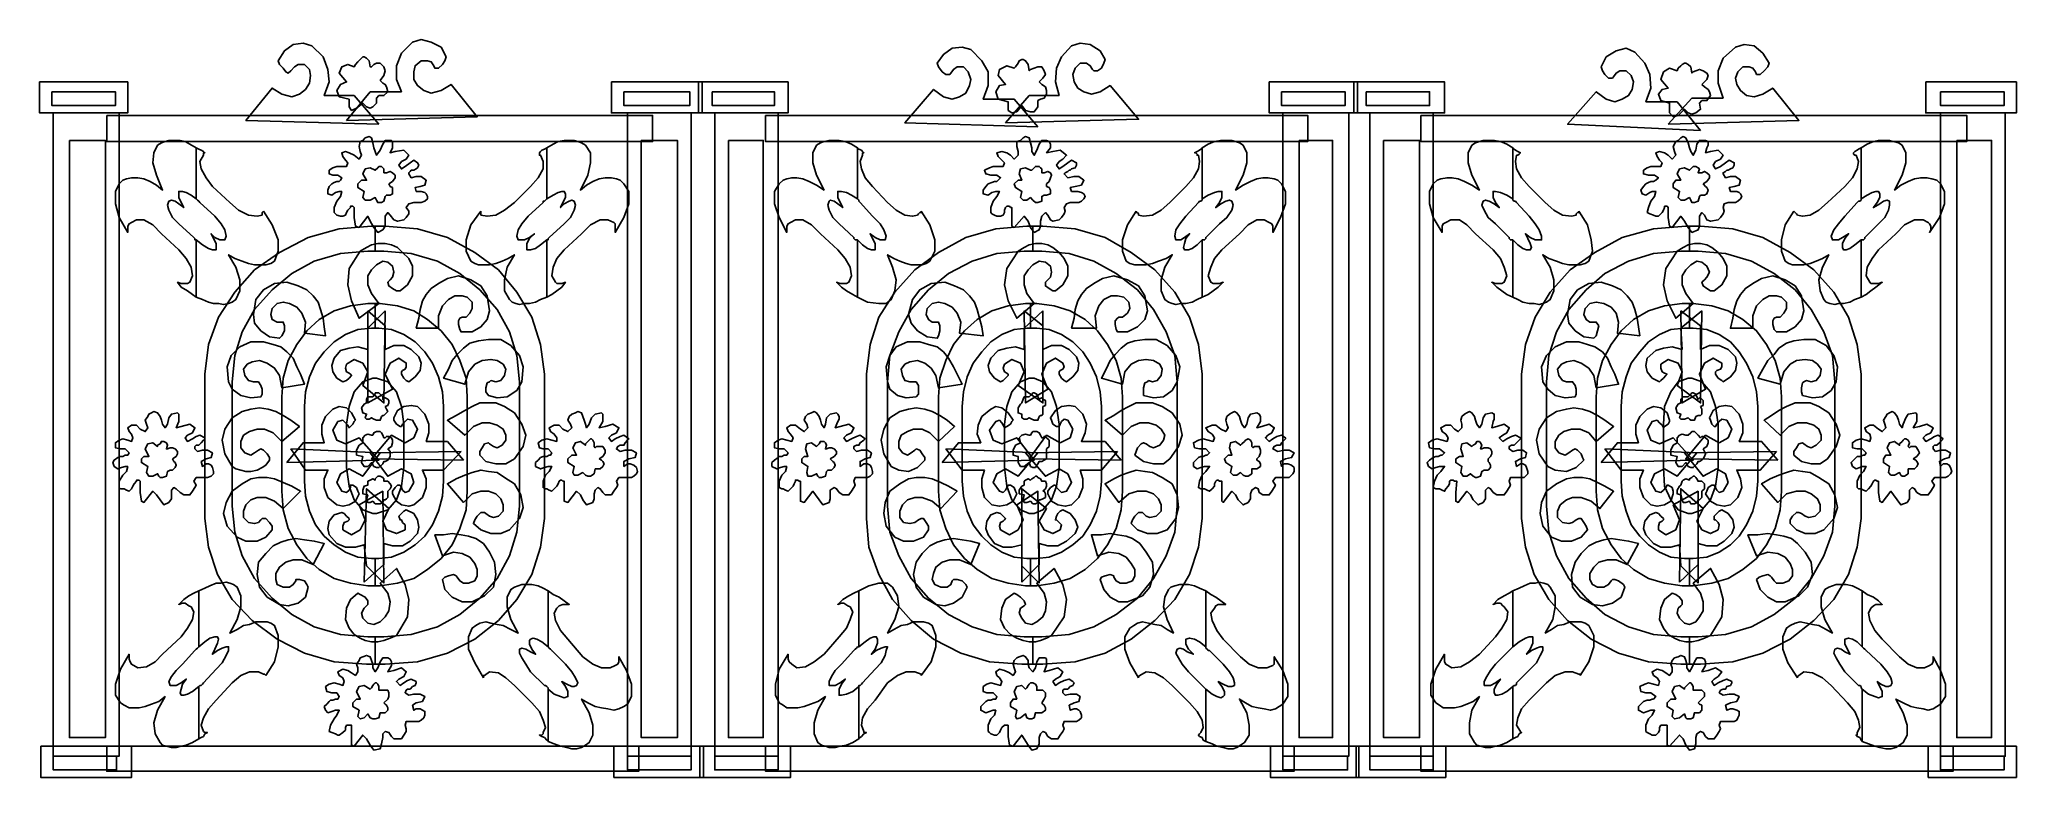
# Model space of a CAD drawing. Header units: centimetres. Extents: x -68 to 49, y -36 to 8.
import ezdxf

# ---------------------------------------------------------------- set-up
doc = ezdxf.new("R2010")
doc.units = ezdxf.units.CM
doc.header["$MEASUREMENT"] = 0
doc.layers.add('layer 1', color=7, linetype='Continuous')

msp = doc.modelspace()

# ---------------------------------------------------------------- linework, layer by layer
at = {"layer": 'layer 1', "color": 98}
for points, knots in [([(-47.6138, 2.79892), (-47.6138, 2.79892), (-49.08554, 4.49142), (-49.08554, 4.49142), (-49.08554, 4.49142), (-49.08554, 4.49142), (-50.85163, 4.49142), (-50.85163, 4.49142), (-50.85163, 4.49142), (-50.85163, 4.49142), (-50.55728, 5.30087), (-50.55728, 5.30087), (-50.55728, 5.30087), (-50.55728, 5.30087), (-50.63087, 6.03674), (-50.63087, 6.03674), (-50.63087, 6.03674), (-50.63087, 6.03674), (-50.92522, 6.77261), (-50.92522, 6.77261), (-50.92522, 6.77261), (-50.92522, 6.77261), (-51.5875, 7.43489), (-51.5875, 7.43489), (-51.5875, 7.43489), (-51.5875, 7.43489), (-52.10261, 7.58207), (-52.10261, 7.58207), (-52.10261, 7.58207), (-52.10261, 7.58207), (-52.6913, 7.50848), (-52.6913, 7.50848), (-52.6913, 7.50848), (-52.6913, 7.50848), (-53.20641, 7.14055), (-53.20641, 7.14055), (-53.20641, 7.14055), (-53.20641, 7.14055), (-53.57435, 6.55185), (-53.57435, 6.55185), (-53.57435, 6.55185), (-53.57435, 6.55185), (-53.50076, 6.33109), (-53.50076, 6.33109), (-53.50076, 6.33109), (-53.50076, 6.33109), (-53.28, 6.11033), (-53.28, 6.11033), (-53.28, 6.11033), (-53.28, 6.11033), (-53.13283, 5.88957), (-53.13283, 5.88957), (-53.13283, 5.88957), (-53.13283, 5.88957), (-52.98565, 5.81598), (-52.98565, 5.81598), (-52.98565, 5.81598), (-52.98565, 5.81598), (-52.83848, 5.96315), (-52.83848, 5.96315), (-52.83848, 5.96315), (-52.83848, 5.96315), (-52.61772, 6.18392), (-52.61772, 6.18392), (-52.61772, 6.18392), (-52.61772, 6.18392), (-52.39696, 6.33109), (-52.39696, 6.33109), (-52.39696, 6.33109), (-52.39696, 6.33109), (-52.02902, 6.33109), (-52.02902, 6.33109), (-52.02902, 6.33109), (-52.02902, 6.33109), (-51.73467, 6.03674), (-51.73467, 6.03674), (-51.73467, 6.03674), (-51.73467, 6.03674), (-51.66109, 5.66881), (-51.66109, 5.66881), (-51.66109, 5.66881), (-51.66109, 5.66881), (-51.73467, 5.22729), (-51.73467, 5.22729), (-51.73467, 5.22729), (-51.73467, 5.22729), (-51.95543, 4.85935), (-51.95543, 4.85935), (-51.95543, 4.85935), (-51.95543, 4.85935), (-52.32337, 4.565), (-52.32337, 4.565), (-52.32337, 4.565), (-52.32337, 4.565), (-52.76489, 4.41783), (-52.76489, 4.41783), (-52.76489, 4.41783), (-52.76489, 4.41783), (-53.35359, 4.565), (-53.35359, 4.565), (-53.35359, 4.565), (-53.35359, 4.565), (-53.94228, 4.93294), (-53.94228, 4.93294), (-53.94228, 4.93294), (-53.94228, 4.93294), (-55.48761, 3.01968), (-55.48761, 3.01968), (-55.48761, 3.01968), (-55.48761, 3.01968), (-47.6138, 2.79892), (-47.6138, 2.79892)], [0, 0, 0, 0, 0.035714286, 0.035714286, 0.035714286, 0.035714286, 0.071428571, 0.071428571, 0.071428571, 0.071428571, 0.107142857, 0.107142857, 0.107142857, 0.107142857, 0.142857143, 0.142857143, 0.142857143, 0.142857143, 0.178571429, 0.178571429, 0.178571429, 0.178571429, 0.214285714, 0.214285714, 0.214285714, 0.214285714, 0.25, 0.25, 0.25, 0.25, 0.285714286, 0.285714286, 0.285714286, 0.285714286, 0.321428571, 0.321428571, 0.321428571, 0.321428571, 0.357142857, 0.357142857, 0.357142857, 0.357142857, 0.392857143, 0.392857143, 0.392857143, 0.392857143, 0.428571429, 0.428571429, 0.428571429, 0.428571429, 0.464285714, 0.464285714, 0.464285714, 0.464285714, 0.5, 0.5, 0.5, 0.5, 0.535714286, 0.535714286, 0.535714286, 0.535714286, 0.571428571, 0.571428571, 0.571428571, 0.571428571, 0.607142857, 0.607142857, 0.607142857, 0.607142857, 0.642857143, 0.642857143, 0.642857143, 0.642857143, 0.678571429, 0.678571429, 0.678571429, 0.678571429, 0.714285714, 0.714285714, 0.714285714, 0.714285714, 0.75, 0.75, 0.75, 0.75, 0.785714286, 0.785714286, 0.785714286, 0.785714286, 0.821428571, 0.821428571, 0.821428571, 0.821428571, 0.857142857, 0.857142857, 0.857142857, 0.857142857, 0.892857143, 0.892857143, 0.892857143, 0.892857143, 0.928571429, 0.928571429, 0.928571429, 0.928571429, 0.964285714, 0.964285714, 0.964285714, 0.964285714, 1, 1, 1, 1]), ([(-49.52707, 3.01968), (-49.52707, 3.01968), (-48.12891, 4.71218), (-48.12891, 4.71218), (-48.12891, 4.71218), (-48.12891, 4.71218), (-46.28924, 4.71218), (-46.28924, 4.71218), (-46.28924, 4.71218), (-46.28924, 4.71218), (-46.58359, 5.44805), (-46.58359, 5.44805), (-46.58359, 5.44805), (-46.58359, 5.44805), (-46.58359, 6.2575), (-46.58359, 6.2575), (-46.58359, 6.2575), (-46.58359, 6.2575), (-46.28924, 6.99337), (-46.28924, 6.99337), (-46.28924, 6.99337), (-46.28924, 6.99337), (-45.62696, 7.65565), (-45.62696, 7.65565), (-45.62696, 7.65565), (-45.62696, 7.65565), (-45.11185, 7.80283), (-45.11185, 7.80283), (-45.11185, 7.80283), (-45.11185, 7.80283), (-44.52315, 7.65565), (-44.52315, 7.65565), (-44.52315, 7.65565), (-44.52315, 7.65565), (-43.93446, 7.36131), (-43.93446, 7.36131), (-43.93446, 7.36131), (-43.93446, 7.36131), (-43.64011, 6.77261), (-43.64011, 6.77261), (-43.64011, 6.77261), (-43.64011, 6.77261), (-43.7137, 6.55185), (-43.7137, 6.55185), (-43.7137, 6.55185), (-43.7137, 6.55185), (-43.86087, 6.33109), (-43.86087, 6.33109), (-43.86087, 6.33109), (-43.86087, 6.33109), (-44.08163, 6.11033), (-44.08163, 6.11033), (-44.08163, 6.11033), (-44.08163, 6.11033), (-44.30239, 6.11033), (-44.30239, 6.11033), (-44.30239, 6.11033), (-44.30239, 6.11033), (-44.37598, 6.2575), (-44.37598, 6.2575), (-44.37598, 6.2575), (-44.37598, 6.2575), (-44.52315, 6.47826), (-44.52315, 6.47826), (-44.52315, 6.47826), (-44.52315, 6.47826), (-44.74391, 6.55185), (-44.74391, 6.55185), (-44.74391, 6.55185), (-44.74391, 6.55185), (-45.11185, 6.55185), (-45.11185, 6.55185), (-45.11185, 6.55185), (-45.11185, 6.55185), (-45.47978, 6.2575), (-45.47978, 6.2575), (-45.47978, 6.2575), (-45.47978, 6.2575), (-45.55337, 5.88957), (-45.55337, 5.88957), (-45.55337, 5.88957), (-45.55337, 5.88957), (-45.55337, 5.44805), (-45.55337, 5.44805), (-45.55337, 5.44805), (-45.55337, 5.44805), (-45.33261, 5.08011), (-45.33261, 5.08011), (-45.33261, 5.08011), (-45.33261, 5.08011), (-44.96468, 4.78576), (-44.96468, 4.78576), (-44.96468, 4.78576), (-44.96468, 4.78576), (-44.52315, 4.63859), (-44.52315, 4.63859), (-44.52315, 4.63859), (-44.52315, 4.63859), (-43.93446, 4.78576), (-43.93446, 4.78576), (-43.93446, 4.78576), (-43.93446, 4.78576), (-43.34576, 5.1537), (-43.34576, 5.1537), (-43.34576, 5.1537), (-43.34576, 5.1537), (-41.80044, 3.24044), (-41.80044, 3.24044), (-41.80044, 3.24044), (-41.80044, 3.24044), (-49.52707, 3.01968), (-49.52707, 3.01968)], [0, 0, 0, 0, 0.035714286, 0.035714286, 0.035714286, 0.035714286, 0.071428571, 0.071428571, 0.071428571, 0.071428571, 0.107142857, 0.107142857, 0.107142857, 0.107142857, 0.142857143, 0.142857143, 0.142857143, 0.142857143, 0.178571429, 0.178571429, 0.178571429, 0.178571429, 0.214285714, 0.214285714, 0.214285714, 0.214285714, 0.25, 0.25, 0.25, 0.25, 0.285714286, 0.285714286, 0.285714286, 0.285714286, 0.321428571, 0.321428571, 0.321428571, 0.321428571, 0.357142857, 0.357142857, 0.357142857, 0.357142857, 0.392857143, 0.392857143, 0.392857143, 0.392857143, 0.428571429, 0.428571429, 0.428571429, 0.428571429, 0.464285714, 0.464285714, 0.464285714, 0.464285714, 0.5, 0.5, 0.5, 0.5, 0.535714286, 0.535714286, 0.535714286, 0.535714286, 0.571428571, 0.571428571, 0.571428571, 0.571428571, 0.607142857, 0.607142857, 0.607142857, 0.607142857, 0.642857143, 0.642857143, 0.642857143, 0.642857143, 0.678571429, 0.678571429, 0.678571429, 0.678571429, 0.714285714, 0.714285714, 0.714285714, 0.714285714, 0.75, 0.75, 0.75, 0.75, 0.785714286, 0.785714286, 0.785714286, 0.785714286, 0.821428571, 0.821428571, 0.821428571, 0.821428571, 0.857142857, 0.857142857, 0.857142857, 0.857142857, 0.892857143, 0.892857143, 0.892857143, 0.892857143, 0.928571429, 0.928571429, 0.928571429, 0.928571429, 0.964285714, 0.964285714, 0.964285714, 0.964285714, 1, 1, 1, 1]), ([(-8.61273, 2.65174), (-8.61273, 2.65174), (-10.01088, 4.27066), (-10.01088, 4.27066), (-10.01088, 4.27066), (-10.01088, 4.27066), (-11.85055, 4.27066), (-11.85055, 4.27066), (-11.85055, 4.27066), (-11.85055, 4.27066), (-11.5562, 5.08011), (-11.5562, 5.08011), (-11.5562, 5.08011), (-11.5562, 5.08011), (-11.5562, 5.88957), (-11.5562, 5.88957), (-11.5562, 5.88957), (-11.5562, 5.88957), (-11.92414, 6.55185), (-11.92414, 6.55185), (-11.92414, 6.55185), (-11.92414, 6.55185), (-12.58642, 7.21413), (-12.58642, 7.21413), (-12.58642, 7.21413), (-12.58642, 7.21413), (-13.10153, 7.36131), (-13.10153, 7.36131), (-13.10153, 7.36131), (-13.10153, 7.36131), (-13.69023, 7.28772), (-13.69023, 7.28772), (-13.69023, 7.28772), (-13.69023, 7.28772), (-14.20533, 6.91979), (-14.20533, 6.91979), (-14.20533, 6.91979), (-14.20533, 6.91979), (-14.57327, 6.40468), (-14.57327, 6.40468), (-14.57327, 6.40468), (-14.57327, 6.40468), (-14.49968, 6.18392), (-14.49968, 6.18392), (-14.49968, 6.18392), (-14.49968, 6.18392), (-14.27892, 5.88957), (-14.27892, 5.88957), (-14.27892, 5.88957), (-14.27892, 5.88957), (-14.05816, 5.74239), (-14.05816, 5.74239), (-14.05816, 5.74239), (-14.05816, 5.74239), (-13.8374, 5.74239), (-13.8374, 5.74239), (-13.8374, 5.74239), (-13.8374, 5.74239), (-13.76381, 5.81598), (-13.76381, 5.81598), (-13.76381, 5.81598), (-13.76381, 5.81598), (-13.61664, 6.03674), (-13.61664, 6.03674), (-13.61664, 6.03674), (-13.61664, 6.03674), (-13.39588, 6.18392), (-13.39588, 6.18392), (-13.39588, 6.18392), (-13.39588, 6.18392), (-13.02794, 6.18392), (-13.02794, 6.18392), (-13.02794, 6.18392), (-13.02794, 6.18392), (-12.7336, 5.88957), (-12.7336, 5.88957), (-12.7336, 5.88957), (-12.7336, 5.88957), (-12.58642, 5.44805), (-12.58642, 5.44805), (-12.58642, 5.44805), (-12.58642, 5.44805), (-12.66001, 5.08011), (-12.66001, 5.08011), (-12.66001, 5.08011), (-12.66001, 5.08011), (-12.88077, 4.63859), (-12.88077, 4.63859), (-12.88077, 4.63859), (-12.88077, 4.63859), (-13.2487, 4.41783), (-13.2487, 4.41783), (-13.2487, 4.41783), (-13.2487, 4.41783), (-13.69023, 4.27066), (-13.69023, 4.27066), (-13.69023, 4.27066), (-13.69023, 4.27066), (-14.20533, 4.41783), (-14.20533, 4.41783), (-14.20533, 4.41783), (-14.20533, 4.41783), (-14.79403, 4.85935), (-14.79403, 4.85935), (-14.79403, 4.85935), (-14.79403, 4.85935), (-16.48653, 2.8725), (-16.48653, 2.8725), (-16.48653, 2.8725), (-16.48653, 2.8725), (-8.61273, 2.65174), (-8.61273, 2.65174)], [0, 0, 0, 0, 0.035714286, 0.035714286, 0.035714286, 0.035714286, 0.071428571, 0.071428571, 0.071428571, 0.071428571, 0.107142857, 0.107142857, 0.107142857, 0.107142857, 0.142857143, 0.142857143, 0.142857143, 0.142857143, 0.178571429, 0.178571429, 0.178571429, 0.178571429, 0.214285714, 0.214285714, 0.214285714, 0.214285714, 0.25, 0.25, 0.25, 0.25, 0.285714286, 0.285714286, 0.285714286, 0.285714286, 0.321428571, 0.321428571, 0.321428571, 0.321428571, 0.357142857, 0.357142857, 0.357142857, 0.357142857, 0.392857143, 0.392857143, 0.392857143, 0.392857143, 0.428571429, 0.428571429, 0.428571429, 0.428571429, 0.464285714, 0.464285714, 0.464285714, 0.464285714, 0.5, 0.5, 0.5, 0.5, 0.535714286, 0.535714286, 0.535714286, 0.535714286, 0.571428571, 0.571428571, 0.571428571, 0.571428571, 0.607142857, 0.607142857, 0.607142857, 0.607142857, 0.642857143, 0.642857143, 0.642857143, 0.642857143, 0.678571429, 0.678571429, 0.678571429, 0.678571429, 0.714285714, 0.714285714, 0.714285714, 0.714285714, 0.75, 0.75, 0.75, 0.75, 0.785714286, 0.785714286, 0.785714286, 0.785714286, 0.821428571, 0.821428571, 0.821428571, 0.821428571, 0.857142857, 0.857142857, 0.857142857, 0.857142857, 0.892857143, 0.892857143, 0.892857143, 0.892857143, 0.928571429, 0.928571429, 0.928571429, 0.928571429, 0.964285714, 0.964285714, 0.964285714, 0.964285714, 1, 1, 1, 1]), ([(-10.52599, 2.8725), (-10.52599, 2.8725), (-9.12784, 4.49142), (-9.12784, 4.49142), (-9.12784, 4.49142), (-9.12784, 4.49142), (-7.36175, 4.49142), (-7.36175, 4.49142), (-7.36175, 4.49142), (-7.36175, 4.49142), (-7.58251, 5.30087), (-7.58251, 5.30087), (-7.58251, 5.30087), (-7.58251, 5.30087), (-7.50892, 6.11033), (-7.50892, 6.11033), (-7.50892, 6.11033), (-7.50892, 6.11033), (-7.21458, 6.77261), (-7.21458, 6.77261), (-7.21458, 6.77261), (-7.21458, 6.77261), (-6.62588, 7.43489), (-6.62588, 7.43489), (-6.62588, 7.43489), (-6.62588, 7.43489), (-6.11077, 7.58207), (-6.11077, 7.58207), (-6.11077, 7.58207), (-6.11077, 7.58207), (-5.52208, 7.50848), (-5.52208, 7.50848), (-5.52208, 7.50848), (-5.52208, 7.50848), (-4.93338, 7.14055), (-4.93338, 7.14055), (-4.93338, 7.14055), (-4.93338, 7.14055), (-4.63903, 6.62544), (-4.63903, 6.62544), (-4.63903, 6.62544), (-4.63903, 6.62544), (-4.71262, 6.40468), (-4.71262, 6.40468), (-4.71262, 6.40468), (-4.71262, 6.40468), (-4.85979, 6.11033), (-4.85979, 6.11033), (-4.85979, 6.11033), (-4.85979, 6.11033), (-5.08055, 5.96315), (-5.08055, 5.96315), (-5.08055, 5.96315), (-5.08055, 5.96315), (-5.30132, 5.96315), (-5.30132, 5.96315), (-5.30132, 5.96315), (-5.30132, 5.96315), (-5.3749, 6.03674), (-5.3749, 6.03674), (-5.3749, 6.03674), (-5.3749, 6.03674), (-5.52208, 6.2575), (-5.52208, 6.2575), (-5.52208, 6.2575), (-5.52208, 6.2575), (-5.74284, 6.40468), (-5.74284, 6.40468), (-5.74284, 6.40468), (-5.74284, 6.40468), (-6.11077, 6.40468), (-6.11077, 6.40468), (-6.11077, 6.40468), (-6.11077, 6.40468), (-6.40512, 6.11033), (-6.40512, 6.11033), (-6.40512, 6.11033), (-6.40512, 6.11033), (-6.55229, 5.74239), (-6.55229, 5.74239), (-6.55229, 5.74239), (-6.55229, 5.74239), (-6.47871, 5.30087), (-6.47871, 5.30087), (-6.47871, 5.30087), (-6.47871, 5.30087), (-6.25795, 4.93294), (-6.25795, 4.93294), (-6.25795, 4.93294), (-6.25795, 4.93294), (-5.89001, 4.71218), (-5.89001, 4.71218), (-5.89001, 4.71218), (-5.89001, 4.71218), (-5.44849, 4.565), (-5.44849, 4.565), (-5.44849, 4.565), (-5.44849, 4.565), (-4.93338, 4.71218), (-4.93338, 4.71218), (-4.93338, 4.71218), (-4.93338, 4.71218), (-4.34468, 5.08011), (-4.34468, 5.08011), (-4.34468, 5.08011), (-4.34468, 5.08011), (-2.65219, 3.09326), (-2.65219, 3.09326), (-2.65219, 3.09326), (-2.65219, 3.09326), (-10.52599, 2.8725), (-10.52599, 2.8725)], [0, 0, 0, 0, 0.035714286, 0.035714286, 0.035714286, 0.035714286, 0.071428571, 0.071428571, 0.071428571, 0.071428571, 0.107142857, 0.107142857, 0.107142857, 0.107142857, 0.142857143, 0.142857143, 0.142857143, 0.142857143, 0.178571429, 0.178571429, 0.178571429, 0.178571429, 0.214285714, 0.214285714, 0.214285714, 0.214285714, 0.25, 0.25, 0.25, 0.25, 0.285714286, 0.285714286, 0.285714286, 0.285714286, 0.321428571, 0.321428571, 0.321428571, 0.321428571, 0.357142857, 0.357142857, 0.357142857, 0.357142857, 0.392857143, 0.392857143, 0.392857143, 0.392857143, 0.428571429, 0.428571429, 0.428571429, 0.428571429, 0.464285714, 0.464285714, 0.464285714, 0.464285714, 0.5, 0.5, 0.5, 0.5, 0.535714286, 0.535714286, 0.535714286, 0.535714286, 0.571428571, 0.571428571, 0.571428571, 0.571428571, 0.607142857, 0.607142857, 0.607142857, 0.607142857, 0.642857143, 0.642857143, 0.642857143, 0.642857143, 0.678571429, 0.678571429, 0.678571429, 0.678571429, 0.714285714, 0.714285714, 0.714285714, 0.714285714, 0.75, 0.75, 0.75, 0.75, 0.785714286, 0.785714286, 0.785714286, 0.785714286, 0.821428571, 0.821428571, 0.821428571, 0.821428571, 0.857142857, 0.857142857, 0.857142857, 0.857142857, 0.892857143, 0.892857143, 0.892857143, 0.892857143, 0.928571429, 0.928571429, 0.928571429, 0.928571429, 0.964285714, 0.964285714, 0.964285714, 0.964285714, 1, 1, 1, 1]), ([(30.60911, 2.43098), (30.60911, 2.43098), (29.21096, 4.12348), (29.21096, 4.12348), (29.21096, 4.12348), (29.21096, 4.12348), (27.37129, 4.12348), (27.37129, 4.12348), (27.37129, 4.12348), (27.37129, 4.12348), (27.66563, 4.93294), (27.66563, 4.93294), (27.66563, 4.93294), (27.66563, 4.93294), (27.59205, 5.74239), (27.59205, 5.74239), (27.59205, 5.74239), (27.59205, 5.74239), (27.2977, 6.40468), (27.2977, 6.40468), (27.2977, 6.40468), (27.2977, 6.40468), (26.709, 7.06696), (26.709, 7.06696), (26.709, 7.06696), (26.709, 7.06696), (26.19389, 7.28772), (26.19389, 7.28772), (26.19389, 7.28772), (26.19389, 7.28772), (25.6052, 7.14055), (25.6052, 7.14055), (25.6052, 7.14055), (25.6052, 7.14055), (25.0165, 6.77261), (25.0165, 6.77261), (25.0165, 6.77261), (25.0165, 6.77261), (24.72216, 6.18392), (24.72216, 6.18392), (24.72216, 6.18392), (24.72216, 6.18392), (24.79574, 5.96315), (24.79574, 5.96315), (24.79574, 5.96315), (24.79574, 5.96315), (24.94292, 5.74239), (24.94292, 5.74239), (24.94292, 5.74239), (24.94292, 5.74239), (25.16368, 5.52163), (25.16368, 5.52163), (25.16368, 5.52163), (25.16368, 5.52163), (25.38444, 5.52163), (25.38444, 5.52163), (25.38444, 5.52163), (25.38444, 5.52163), (25.45803, 5.59522), (25.45803, 5.59522), (25.45803, 5.59522), (25.45803, 5.59522), (25.6052, 5.81598), (25.6052, 5.81598), (25.6052, 5.81598), (25.6052, 5.81598), (25.82596, 5.96315), (25.82596, 5.96315), (25.82596, 5.96315), (25.82596, 5.96315), (26.19389, 5.96315), (26.19389, 5.96315), (26.19389, 5.96315), (26.19389, 5.96315), (26.48824, 5.66881), (26.48824, 5.66881), (26.48824, 5.66881), (26.48824, 5.66881), (26.63542, 5.30087), (26.63542, 5.30087), (26.63542, 5.30087), (26.63542, 5.30087), (26.56183, 4.85935), (26.56183, 4.85935), (26.56183, 4.85935), (26.56183, 4.85935), (26.34107, 4.49142), (26.34107, 4.49142), (26.34107, 4.49142), (26.34107, 4.49142), (25.97313, 4.27066), (25.97313, 4.27066), (25.97313, 4.27066), (25.97313, 4.27066), (25.53161, 4.12348), (25.53161, 4.12348), (25.53161, 4.12348), (25.53161, 4.12348), (25.0165, 4.27066), (25.0165, 4.27066), (25.0165, 4.27066), (25.0165, 4.27066), (24.42781, 4.71218), (24.42781, 4.71218), (24.42781, 4.71218), (24.42781, 4.71218), (22.73531, 2.79892), (22.73531, 2.79892), (22.73531, 2.79892), (22.73531, 2.79892), (30.60911, 2.43098), (30.60911, 2.43098)], [0, 0, 0, 0, 0.035714286, 0.035714286, 0.035714286, 0.035714286, 0.071428571, 0.071428571, 0.071428571, 0.071428571, 0.107142857, 0.107142857, 0.107142857, 0.107142857, 0.142857143, 0.142857143, 0.142857143, 0.142857143, 0.178571429, 0.178571429, 0.178571429, 0.178571429, 0.214285714, 0.214285714, 0.214285714, 0.214285714, 0.25, 0.25, 0.25, 0.25, 0.285714286, 0.285714286, 0.285714286, 0.285714286, 0.321428571, 0.321428571, 0.321428571, 0.321428571, 0.357142857, 0.357142857, 0.357142857, 0.357142857, 0.392857143, 0.392857143, 0.392857143, 0.392857143, 0.428571429, 0.428571429, 0.428571429, 0.428571429, 0.464285714, 0.464285714, 0.464285714, 0.464285714, 0.5, 0.5, 0.5, 0.5, 0.535714286, 0.535714286, 0.535714286, 0.535714286, 0.571428571, 0.571428571, 0.571428571, 0.571428571, 0.607142857, 0.607142857, 0.607142857, 0.607142857, 0.642857143, 0.642857143, 0.642857143, 0.642857143, 0.678571429, 0.678571429, 0.678571429, 0.678571429, 0.714285714, 0.714285714, 0.714285714, 0.714285714, 0.75, 0.75, 0.75, 0.75, 0.785714286, 0.785714286, 0.785714286, 0.785714286, 0.821428571, 0.821428571, 0.821428571, 0.821428571, 0.857142857, 0.857142857, 0.857142857, 0.857142857, 0.892857143, 0.892857143, 0.892857143, 0.892857143, 0.928571429, 0.928571429, 0.928571429, 0.928571429, 0.964285714, 0.964285714, 0.964285714, 0.964285714, 1, 1, 1, 1]), ([(28.69585, 2.79892), (28.69585, 2.79892), (30.094, 4.34424), (30.094, 4.34424), (30.094, 4.34424), (30.094, 4.34424), (31.93368, 4.34424), (31.93368, 4.34424), (31.93368, 4.34424), (31.93368, 4.34424), (31.63933, 5.22729), (31.63933, 5.22729), (31.63933, 5.22729), (31.63933, 5.22729), (31.63933, 5.96315), (31.63933, 5.96315), (31.63933, 5.96315), (31.63933, 5.96315), (31.93368, 6.69902), (31.93368, 6.69902), (31.93368, 6.69902), (31.93368, 6.69902), (32.66955, 7.36131), (32.66955, 7.36131), (32.66955, 7.36131), (32.66955, 7.36131), (33.18465, 7.50848), (33.18465, 7.50848), (33.18465, 7.50848), (33.18465, 7.50848), (33.77335, 7.43489), (33.77335, 7.43489), (33.77335, 7.43489), (33.77335, 7.43489), (34.28846, 6.99337), (34.28846, 6.99337), (34.28846, 6.99337), (34.28846, 6.99337), (34.65639, 6.40468), (34.65639, 6.40468), (34.65639, 6.40468), (34.65639, 6.40468), (34.58281, 6.18392), (34.58281, 6.18392), (34.58281, 6.18392), (34.58281, 6.18392), (34.36204, 5.96315), (34.36204, 5.96315), (34.36204, 5.96315), (34.36204, 5.96315), (34.14128, 5.74239), (34.14128, 5.74239), (34.14128, 5.74239), (34.14128, 5.74239), (33.92052, 5.74239), (33.92052, 5.74239), (33.92052, 5.74239), (33.92052, 5.74239), (33.84694, 5.88957), (33.84694, 5.88957), (33.84694, 5.88957), (33.84694, 5.88957), (33.69976, 6.11033), (33.69976, 6.11033), (33.69976, 6.11033), (33.69976, 6.11033), (33.479, 6.18392), (33.479, 6.18392), (33.479, 6.18392), (33.479, 6.18392), (33.11107, 6.18392), (33.11107, 6.18392), (33.11107, 6.18392), (33.11107, 6.18392), (32.81672, 5.88957), (32.81672, 5.88957), (32.81672, 5.88957), (32.81672, 5.88957), (32.66955, 5.52163), (32.66955, 5.52163), (32.66955, 5.52163), (32.66955, 5.52163), (32.74313, 5.1537), (32.74313, 5.1537), (32.74313, 5.1537), (32.74313, 5.1537), (32.96389, 4.78576), (32.96389, 4.78576), (32.96389, 4.78576), (32.96389, 4.78576), (33.33183, 4.49142), (33.33183, 4.49142), (33.33183, 4.49142), (33.33183, 4.49142), (33.77335, 4.41783), (33.77335, 4.41783), (33.77335, 4.41783), (33.77335, 4.41783), (34.28846, 4.565), (34.28846, 4.565), (34.28846, 4.565), (34.28846, 4.565), (34.87715, 4.93294), (34.87715, 4.93294), (34.87715, 4.93294), (34.87715, 4.93294), (36.42248, 3.01968), (36.42248, 3.01968), (36.42248, 3.01968), (36.42248, 3.01968), (28.69585, 2.79892), (28.69585, 2.79892)], [0, 0, 0, 0, 0.035714286, 0.035714286, 0.035714286, 0.035714286, 0.071428571, 0.071428571, 0.071428571, 0.071428571, 0.107142857, 0.107142857, 0.107142857, 0.107142857, 0.142857143, 0.142857143, 0.142857143, 0.142857143, 0.178571429, 0.178571429, 0.178571429, 0.178571429, 0.214285714, 0.214285714, 0.214285714, 0.214285714, 0.25, 0.25, 0.25, 0.25, 0.285714286, 0.285714286, 0.285714286, 0.285714286, 0.321428571, 0.321428571, 0.321428571, 0.321428571, 0.357142857, 0.357142857, 0.357142857, 0.357142857, 0.392857143, 0.392857143, 0.392857143, 0.392857143, 0.428571429, 0.428571429, 0.428571429, 0.428571429, 0.464285714, 0.464285714, 0.464285714, 0.464285714, 0.5, 0.5, 0.5, 0.5, 0.535714286, 0.535714286, 0.535714286, 0.535714286, 0.571428571, 0.571428571, 0.571428571, 0.571428571, 0.607142857, 0.607142857, 0.607142857, 0.607142857, 0.642857143, 0.642857143, 0.642857143, 0.642857143, 0.678571429, 0.678571429, 0.678571429, 0.678571429, 0.714285714, 0.714285714, 0.714285714, 0.714285714, 0.75, 0.75, 0.75, 0.75, 0.785714286, 0.785714286, 0.785714286, 0.785714286, 0.821428571, 0.821428571, 0.821428571, 0.821428571, 0.857142857, 0.857142857, 0.857142857, 0.857142857, 0.892857143, 0.892857143, 0.892857143, 0.892857143, 0.928571429, 0.928571429, 0.928571429, 0.928571429, 0.964285714, 0.964285714, 0.964285714, 0.964285714, 1, 1, 1, 1]), ([(-47.54022, 5.37446), (-47.54022, 5.37446), (-47.39304, 5.22729), (-47.39304, 5.22729), (-47.39304, 5.22729), (-47.39304, 5.22729), (-47.24587, 5.1537), (-47.24587, 5.1537), (-47.24587, 5.1537), (-47.24587, 5.1537), (-47.17228, 5.00652), (-47.17228, 5.00652), (-47.17228, 5.00652), (-47.17228, 5.00652), (-47.0987, 4.71218), (-47.0987, 4.71218), (-47.0987, 4.71218), (-47.0987, 4.71218), (-47.31946, 4.49142), (-47.31946, 4.49142), (-47.31946, 4.49142), (-47.31946, 4.49142), (-47.6138, 4.49142), (-47.6138, 4.49142), (-47.6138, 4.49142), (-47.6138, 4.49142), (-47.76098, 4.34424), (-47.76098, 4.34424), (-47.76098, 4.34424), (-47.76098, 4.34424), (-47.76098, 4.04989), (-47.76098, 4.04989), (-47.76098, 4.04989), (-47.76098, 4.04989), (-47.98174, 3.82913), (-47.98174, 3.82913), (-47.98174, 3.82913), (-47.98174, 3.82913), (-48.12891, 3.75555), (-48.12891, 3.75555), (-48.12891, 3.75555), (-48.12891, 3.75555), (-48.34967, 3.82913), (-48.34967, 3.82913), (-48.34967, 3.82913), (-48.34967, 3.82913), (-48.57044, 4.04989), (-48.57044, 4.04989), (-48.57044, 4.04989), (-48.57044, 4.04989), (-48.93837, 3.75555), (-48.93837, 3.75555), (-48.93837, 3.75555), (-48.93837, 3.75555), (-49.23272, 3.60837), (-49.23272, 3.60837), (-49.23272, 3.60837), (-49.23272, 3.60837), (-49.37989, 3.82913), (-49.37989, 3.82913), (-49.37989, 3.82913), (-49.37989, 3.82913), (-49.37989, 4.27066), (-49.37989, 4.27066), (-49.37989, 4.27066), (-49.37989, 4.27066), (-49.96859, 4.41783), (-49.96859, 4.41783), (-49.96859, 4.41783), (-49.96859, 4.41783), (-50.11576, 4.78576), (-50.11576, 4.78576), (-50.11576, 4.78576), (-50.11576, 4.78576), (-49.895, 5.1537), (-49.895, 5.1537), (-49.895, 5.1537), (-49.895, 5.1537), (-49.52707, 5.30087), (-49.52707, 5.30087), (-49.52707, 5.30087), (-49.52707, 5.30087), (-49.96859, 5.81598), (-49.96859, 5.81598), (-49.96859, 5.81598), (-49.96859, 5.81598), (-49.82141, 6.18392), (-49.82141, 6.18392), (-49.82141, 6.18392), (-49.82141, 6.18392), (-49.45348, 6.33109), (-49.45348, 6.33109), (-49.45348, 6.33109), (-49.45348, 6.33109), (-49.08554, 6.18392), (-49.08554, 6.18392), (-49.08554, 6.18392), (-49.08554, 6.18392), (-49.01196, 6.33109), (-49.01196, 6.33109), (-49.01196, 6.33109), (-49.01196, 6.33109), (-48.86478, 6.47826), (-48.86478, 6.47826), (-48.86478, 6.47826), (-48.86478, 6.47826), (-48.71761, 6.62544), (-48.71761, 6.62544), (-48.71761, 6.62544), (-48.71761, 6.62544), (-48.57044, 6.77261), (-48.57044, 6.77261), (-48.57044, 6.77261), (-48.57044, 6.77261), (-48.49685, 6.77261), (-48.49685, 6.77261), (-48.49685, 6.77261), (-48.49685, 6.77261), (-48.34967, 6.69902), (-48.34967, 6.69902), (-48.34967, 6.69902), (-48.34967, 6.69902), (-48.2025, 6.55185), (-48.2025, 6.55185), (-48.2025, 6.55185), (-48.2025, 6.55185), (-48.12891, 6.18392), (-48.12891, 6.18392), (-48.12891, 6.18392), (-48.12891, 6.18392), (-48.05533, 6.18392), (-48.05533, 6.18392), (-48.05533, 6.18392), (-48.05533, 6.18392), (-47.90815, 6.33109), (-47.90815, 6.33109), (-47.90815, 6.33109), (-47.90815, 6.33109), (-47.76098, 6.40468), (-47.76098, 6.40468), (-47.76098, 6.40468), (-47.76098, 6.40468), (-47.54022, 6.40468), (-47.54022, 6.40468), (-47.54022, 6.40468), (-47.54022, 6.40468), (-47.31946, 6.18392), (-47.31946, 6.18392), (-47.31946, 6.18392), (-47.31946, 6.18392), (-47.24587, 5.96315), (-47.24587, 5.96315), (-47.24587, 5.96315), (-47.24587, 5.96315), (-47.31946, 5.66881), (-47.31946, 5.66881), (-47.31946, 5.66881), (-47.31946, 5.66881), (-47.54022, 5.37446), (-47.54022, 5.37446)], [0, 0, 0, 0, 0.025, 0.025, 0.025, 0.025, 0.05, 0.05, 0.05, 0.05, 0.075, 0.075, 0.075, 0.075, 0.1, 0.1, 0.1, 0.1, 0.125, 0.125, 0.125, 0.125, 0.15, 0.15, 0.15, 0.15, 0.175, 0.175, 0.175, 0.175, 0.2, 0.2, 0.2, 0.2, 0.225, 0.225, 0.225, 0.225, 0.25, 0.25, 0.25, 0.25, 0.275, 0.275, 0.275, 0.275, 0.3, 0.3, 0.3, 0.3, 0.325, 0.325, 0.325, 0.325, 0.35, 0.35, 0.35, 0.35, 0.375, 0.375, 0.375, 0.375, 0.4, 0.4, 0.4, 0.4, 0.425, 0.425, 0.425, 0.425, 0.45, 0.45, 0.45, 0.45, 0.475, 0.475, 0.475, 0.475, 0.5, 0.5, 0.5, 0.5, 0.525, 0.525, 0.525, 0.525, 0.55, 0.55, 0.55, 0.55, 0.575, 0.575, 0.575, 0.575, 0.6, 0.6, 0.6, 0.6, 0.625, 0.625, 0.625, 0.625, 0.65, 0.65, 0.65, 0.65, 0.675, 0.675, 0.675, 0.675, 0.7, 0.7, 0.7, 0.7, 0.725, 0.725, 0.725, 0.725, 0.75, 0.75, 0.75, 0.75, 0.775, 0.775, 0.775, 0.775, 0.8, 0.8, 0.8, 0.8, 0.825, 0.825, 0.825, 0.825, 0.85, 0.85, 0.85, 0.85, 0.875, 0.875, 0.875, 0.875, 0.9, 0.9, 0.9, 0.9, 0.925, 0.925, 0.925, 0.925, 0.95, 0.95, 0.95, 0.95, 0.975, 0.975, 0.975, 0.975, 1, 1, 1, 1]), ([(-8.53914, 5.30087), (-8.53914, 5.30087), (-8.39197, 5.1537), (-8.39197, 5.1537), (-8.39197, 5.1537), (-8.39197, 5.1537), (-8.17121, 5.00652), (-8.17121, 5.00652), (-8.17121, 5.00652), (-8.17121, 5.00652), (-8.09762, 4.78576), (-8.09762, 4.78576), (-8.09762, 4.78576), (-8.09762, 4.78576), (-8.09762, 4.565), (-8.09762, 4.565), (-8.09762, 4.565), (-8.09762, 4.565), (-8.24479, 4.34424), (-8.24479, 4.34424), (-8.24479, 4.34424), (-8.24479, 4.34424), (-8.46555, 4.27066), (-8.46555, 4.27066), (-8.46555, 4.27066), (-8.46555, 4.27066), (-8.61273, 4.19707), (-8.61273, 4.19707), (-8.61273, 4.19707), (-8.61273, 4.19707), (-8.61273, 3.82913), (-8.61273, 3.82913), (-8.61273, 3.82913), (-8.61273, 3.82913), (-8.83349, 3.53479), (-8.83349, 3.53479), (-8.83349, 3.53479), (-8.83349, 3.53479), (-9.05425, 3.53479), (-9.05425, 3.53479), (-9.05425, 3.53479), (-9.05425, 3.53479), (-9.3486, 3.60837), (-9.3486, 3.60837), (-9.3486, 3.60837), (-9.3486, 3.60837), (-9.56936, 3.90272), (-9.56936, 3.90272), (-9.56936, 3.90272), (-9.56936, 3.90272), (-9.86371, 3.53479), (-9.86371, 3.53479), (-9.86371, 3.53479), (-9.86371, 3.53479), (-10.15805, 3.4612), (-10.15805, 3.4612), (-10.15805, 3.4612), (-10.15805, 3.4612), (-10.37881, 3.60837), (-10.37881, 3.60837), (-10.37881, 3.60837), (-10.37881, 3.60837), (-10.37881, 4.12348), (-10.37881, 4.12348), (-10.37881, 4.12348), (-10.37881, 4.12348), (-10.96751, 4.27066), (-10.96751, 4.27066), (-10.96751, 4.27066), (-10.96751, 4.27066), (-11.11468, 4.71218), (-11.11468, 4.71218), (-11.11468, 4.71218), (-11.11468, 4.71218), (-10.89392, 5.08011), (-10.89392, 5.08011), (-10.89392, 5.08011), (-10.89392, 5.08011), (-10.52599, 5.1537), (-10.52599, 5.1537), (-10.52599, 5.1537), (-10.52599, 5.1537), (-10.96751, 5.66881), (-10.96751, 5.66881), (-10.96751, 5.66881), (-10.96751, 5.66881), (-10.89392, 6.03674), (-10.89392, 6.03674), (-10.89392, 6.03674), (-10.89392, 6.03674), (-10.4524, 6.2575), (-10.4524, 6.2575), (-10.4524, 6.2575), (-10.4524, 6.2575), (-10.01088, 6.11033), (-10.01088, 6.11033), (-10.01088, 6.11033), (-10.01088, 6.11033), (-9.93729, 6.18392), (-9.93729, 6.18392), (-9.93729, 6.18392), (-9.93729, 6.18392), (-9.79012, 6.40468), (-9.79012, 6.40468), (-9.79012, 6.40468), (-9.79012, 6.40468), (-9.71653, 6.55185), (-9.71653, 6.55185), (-9.71653, 6.55185), (-9.71653, 6.55185), (-9.56936, 6.62544), (-9.56936, 6.62544), (-9.56936, 6.62544), (-9.56936, 6.62544), (-9.49577, 6.62544), (-9.49577, 6.62544), (-9.49577, 6.62544), (-9.49577, 6.62544), (-9.3486, 6.55185), (-9.3486, 6.55185), (-9.3486, 6.55185), (-9.3486, 6.55185), (-9.20142, 6.33109), (-9.20142, 6.33109), (-9.20142, 6.33109), (-9.20142, 6.33109), (-9.12784, 5.96315), (-9.12784, 5.96315), (-9.12784, 5.96315), (-9.12784, 5.96315), (-9.05425, 6.03674), (-9.05425, 6.03674), (-9.05425, 6.03674), (-9.05425, 6.03674), (-8.83349, 6.11033), (-8.83349, 6.11033), (-8.83349, 6.11033), (-8.83349, 6.11033), (-8.61273, 6.18392), (-8.61273, 6.18392), (-8.61273, 6.18392), (-8.61273, 6.18392), (-8.39197, 6.18392), (-8.39197, 6.18392), (-8.39197, 6.18392), (-8.39197, 6.18392), (-8.24479, 5.96315), (-8.24479, 5.96315), (-8.24479, 5.96315), (-8.24479, 5.96315), (-8.17121, 5.74239), (-8.17121, 5.74239), (-8.17121, 5.74239), (-8.17121, 5.74239), (-8.31838, 5.52163), (-8.31838, 5.52163), (-8.31838, 5.52163), (-8.31838, 5.52163), (-8.53914, 5.30087), (-8.53914, 5.30087)], [0, 0, 0, 0, 0.025, 0.025, 0.025, 0.025, 0.05, 0.05, 0.05, 0.05, 0.075, 0.075, 0.075, 0.075, 0.1, 0.1, 0.1, 0.1, 0.125, 0.125, 0.125, 0.125, 0.15, 0.15, 0.15, 0.15, 0.175, 0.175, 0.175, 0.175, 0.2, 0.2, 0.2, 0.2, 0.225, 0.225, 0.225, 0.225, 0.25, 0.25, 0.25, 0.25, 0.275, 0.275, 0.275, 0.275, 0.3, 0.3, 0.3, 0.3, 0.325, 0.325, 0.325, 0.325, 0.35, 0.35, 0.35, 0.35, 0.375, 0.375, 0.375, 0.375, 0.4, 0.4, 0.4, 0.4, 0.425, 0.425, 0.425, 0.425, 0.45, 0.45, 0.45, 0.45, 0.475, 0.475, 0.475, 0.475, 0.5, 0.5, 0.5, 0.5, 0.525, 0.525, 0.525, 0.525, 0.55, 0.55, 0.55, 0.55, 0.575, 0.575, 0.575, 0.575, 0.6, 0.6, 0.6, 0.6, 0.625, 0.625, 0.625, 0.625, 0.65, 0.65, 0.65, 0.65, 0.675, 0.675, 0.675, 0.675, 0.7, 0.7, 0.7, 0.7, 0.725, 0.725, 0.725, 0.725, 0.75, 0.75, 0.75, 0.75, 0.775, 0.775, 0.775, 0.775, 0.8, 0.8, 0.8, 0.8, 0.825, 0.825, 0.825, 0.825, 0.85, 0.85, 0.85, 0.85, 0.875, 0.875, 0.875, 0.875, 0.9, 0.9, 0.9, 0.9, 0.925, 0.925, 0.925, 0.925, 0.95, 0.95, 0.95, 0.95, 0.975, 0.975, 0.975, 0.975, 1, 1, 1, 1]), ([(30.6827, 5.1537), (30.6827, 5.1537), (30.82987, 5.00652), (30.82987, 5.00652), (30.82987, 5.00652), (30.82987, 5.00652), (31.05063, 4.85935), (31.05063, 4.85935), (31.05063, 4.85935), (31.05063, 4.85935), (31.12422, 4.71218), (31.12422, 4.71218), (31.12422, 4.71218), (31.12422, 4.71218), (31.19781, 4.49142), (31.19781, 4.49142), (31.19781, 4.49142), (31.19781, 4.49142), (30.97705, 4.19707), (30.97705, 4.19707), (30.97705, 4.19707), (30.97705, 4.19707), (30.6827, 4.19707), (30.6827, 4.19707), (30.6827, 4.19707), (30.6827, 4.19707), (30.53552, 4.04989), (30.53552, 4.04989), (30.53552, 4.04989), (30.53552, 4.04989), (30.60911, 3.68196), (30.60911, 3.68196), (30.60911, 3.68196), (30.60911, 3.68196), (30.31476, 3.4612), (30.31476, 3.4612), (30.31476, 3.4612), (30.31476, 3.4612), (30.094, 3.38761), (30.094, 3.38761), (30.094, 3.38761), (30.094, 3.38761), (29.87324, 3.4612), (29.87324, 3.4612), (29.87324, 3.4612), (29.87324, 3.4612), (29.65248, 3.68196), (29.65248, 3.68196), (29.65248, 3.68196), (29.65248, 3.68196), (29.28455, 3.31403), (29.28455, 3.31403), (29.28455, 3.31403), (29.28455, 3.31403), (28.9902, 3.24044), (28.9902, 3.24044), (28.9902, 3.24044), (28.9902, 3.24044), (28.76944, 3.4612), (28.76944, 3.4612), (28.76944, 3.4612), (28.76944, 3.4612), (28.76944, 4.04989), (28.76944, 4.04989), (28.76944, 4.04989), (28.76944, 4.04989), (28.25433, 4.19707), (28.25433, 4.19707), (28.25433, 4.19707), (28.25433, 4.19707), (28.10715, 4.565), (28.10715, 4.565), (28.10715, 4.565), (28.10715, 4.565), (28.32792, 4.85935), (28.32792, 4.85935), (28.32792, 4.85935), (28.32792, 4.85935), (28.69585, 4.93294), (28.69585, 4.93294), (28.69585, 4.93294), (28.69585, 4.93294), (28.25433, 5.44805), (28.25433, 5.44805), (28.25433, 5.44805), (28.25433, 5.44805), (28.4015, 5.88957), (28.4015, 5.88957), (28.4015, 5.88957), (28.4015, 5.88957), (28.76944, 6.11033), (28.76944, 6.11033), (28.76944, 6.11033), (28.76944, 6.11033), (29.21096, 5.96315), (29.21096, 5.96315), (29.21096, 5.96315), (29.21096, 5.96315), (29.28455, 6.11033), (29.28455, 6.11033), (29.28455, 6.11033), (29.28455, 6.11033), (29.43172, 6.2575), (29.43172, 6.2575), (29.43172, 6.2575), (29.43172, 6.2575), (29.50531, 6.33109), (29.50531, 6.33109), (29.50531, 6.33109), (29.50531, 6.33109), (29.65248, 6.40468), (29.65248, 6.40468), (29.65248, 6.40468), (29.65248, 6.40468), (29.72607, 6.40468), (29.72607, 6.40468), (29.72607, 6.40468), (29.72607, 6.40468), (29.87324, 6.33109), (29.87324, 6.33109), (29.87324, 6.33109), (29.87324, 6.33109), (30.02042, 6.18392), (30.02042, 6.18392), (30.02042, 6.18392), (30.02042, 6.18392), (30.094, 5.81598), (30.094, 5.81598), (30.094, 5.81598), (30.094, 5.81598), (30.16759, 5.88957), (30.16759, 5.88957), (30.16759, 5.88957), (30.16759, 5.88957), (30.31476, 5.96315), (30.31476, 5.96315), (30.31476, 5.96315), (30.31476, 5.96315), (30.53552, 6.03674), (30.53552, 6.03674), (30.53552, 6.03674), (30.53552, 6.03674), (30.75628, 5.96315), (30.75628, 5.96315), (30.75628, 5.96315), (30.75628, 5.96315), (30.97705, 5.81598), (30.97705, 5.81598), (30.97705, 5.81598), (30.97705, 5.81598), (31.05063, 5.66881), (31.05063, 5.66881), (31.05063, 5.66881), (31.05063, 5.66881), (30.97705, 5.44805), (30.97705, 5.44805), (30.97705, 5.44805), (30.97705, 5.44805), (30.6827, 5.1537), (30.6827, 5.1537)], [0, 0, 0, 0, 0.025, 0.025, 0.025, 0.025, 0.05, 0.05, 0.05, 0.05, 0.075, 0.075, 0.075, 0.075, 0.1, 0.1, 0.1, 0.1, 0.125, 0.125, 0.125, 0.125, 0.15, 0.15, 0.15, 0.15, 0.175, 0.175, 0.175, 0.175, 0.2, 0.2, 0.2, 0.2, 0.225, 0.225, 0.225, 0.225, 0.25, 0.25, 0.25, 0.25, 0.275, 0.275, 0.275, 0.275, 0.3, 0.3, 0.3, 0.3, 0.325, 0.325, 0.325, 0.325, 0.35, 0.35, 0.35, 0.35, 0.375, 0.375, 0.375, 0.375, 0.4, 0.4, 0.4, 0.4, 0.425, 0.425, 0.425, 0.425, 0.45, 0.45, 0.45, 0.45, 0.475, 0.475, 0.475, 0.475, 0.5, 0.5, 0.5, 0.5, 0.525, 0.525, 0.525, 0.525, 0.55, 0.55, 0.55, 0.55, 0.575, 0.575, 0.575, 0.575, 0.6, 0.6, 0.6, 0.6, 0.625, 0.625, 0.625, 0.625, 0.65, 0.65, 0.65, 0.65, 0.675, 0.675, 0.675, 0.675, 0.7, 0.7, 0.7, 0.7, 0.725, 0.725, 0.725, 0.725, 0.75, 0.75, 0.75, 0.75, 0.775, 0.775, 0.775, 0.775, 0.8, 0.8, 0.8, 0.8, 0.825, 0.825, 0.825, 0.825, 0.85, 0.85, 0.85, 0.85, 0.875, 0.875, 0.875, 0.875, 0.9, 0.9, 0.9, 0.9, 0.925, 0.925, 0.925, 0.925, 0.95, 0.95, 0.95, 0.95, 0.975, 0.975, 0.975, 0.975, 1, 1, 1, 1]), ([(-67.70304, 5.30087), (-67.70304, 5.30087), (-62.47837, 5.30087), (-62.47837, 5.30087), (-62.47837, 5.30087), (-62.47837, 5.30087), (-62.47837, 3.4612), (-62.47837, 3.4612), (-62.47837, 3.4612), (-62.47837, 3.4612), (-67.70304, 3.4612), (-67.70304, 3.4612), (-67.70304, 3.4612), (-67.70304, 3.4612), (-67.70304, 5.30087), (-67.70304, 5.30087)], [0, 0, 0, 0, 0.25, 0.25, 0.25, 0.25, 0.5, 0.5, 0.5, 0.5, 0.75, 0.75, 0.75, 0.75, 1, 1, 1, 1]), ([(-33.85305, 5.30087), (-33.85305, 5.30087), (-28.4812, 5.30087), (-28.4812, 5.30087), (-28.4812, 5.30087), (-28.4812, 5.30087), (-28.4812, 3.4612), (-28.4812, 3.4612), (-28.4812, 3.4612), (-28.4812, 3.4612), (-33.85305, 3.4612), (-33.85305, 3.4612), (-33.85305, 3.4612), (-33.85305, 3.4612), (-33.85305, 5.30087), (-33.85305, 5.30087)], [0, 0, 0, 0, 0.25, 0.25, 0.25, 0.25, 0.5, 0.5, 0.5, 0.5, 0.75, 0.75, 0.75, 0.75, 1, 1, 1, 1]), ([(-28.70196, 5.30087), (-28.70196, 5.30087), (-23.4037, 5.30087), (-23.4037, 5.30087), (-23.4037, 5.30087), (-23.4037, 5.30087), (-23.4037, 3.4612), (-23.4037, 3.4612), (-23.4037, 3.4612), (-23.4037, 3.4612), (-28.70196, 3.4612), (-28.70196, 3.4612), (-28.70196, 3.4612), (-28.70196, 3.4612), (-28.70196, 5.30087), (-28.70196, 5.30087)], [0, 0, 0, 0, 0.25, 0.25, 0.25, 0.25, 0.5, 0.5, 0.5, 0.5, 0.75, 0.75, 0.75, 0.75, 1, 1, 1, 1]), ([(5.07444, 5.30087), (5.07444, 5.30087), (10.29912, 5.30087), (10.29912, 5.30087), (10.29912, 5.30087), (10.29912, 5.30087), (10.29912, 3.4612), (10.29912, 3.4612), (10.29912, 3.4612), (10.29912, 3.4612), (5.07444, 3.4612), (5.07444, 3.4612), (5.07444, 3.4612), (5.07444, 3.4612), (5.07444, 5.30087), (5.07444, 5.30087)], [0, 0, 0, 0, 0.25, 0.25, 0.25, 0.25, 0.5, 0.5, 0.5, 0.5, 0.75, 0.75, 0.75, 0.75, 1, 1, 1, 1]), ([(10.07835, 5.30087), (10.07835, 5.30087), (15.4502, 5.30087), (15.4502, 5.30087), (15.4502, 5.30087), (15.4502, 5.30087), (15.4502, 3.4612), (15.4502, 3.4612), (15.4502, 3.4612), (15.4502, 3.4612), (10.07835, 3.4612), (10.07835, 3.4612), (10.07835, 3.4612), (10.07835, 3.4612), (10.07835, 5.30087), (10.07835, 5.30087)], [0, 0, 0, 0, 0.25, 0.25, 0.25, 0.25, 0.5, 0.5, 0.5, 0.5, 0.75, 0.75, 0.75, 0.75, 1, 1, 1, 1]), ([(43.92835, 5.30087), (43.92835, 5.30087), (49.30019, 5.30087), (49.30019, 5.30087), (49.30019, 5.30087), (49.30019, 5.30087), (49.30019, 3.4612), (49.30019, 3.4612), (49.30019, 3.4612), (49.30019, 3.4612), (43.92835, 3.4612), (43.92835, 3.4612), (43.92835, 3.4612), (43.92835, 3.4612), (43.92835, 5.30087), (43.92835, 5.30087)], [0, 0, 0, 0, 0.25, 0.25, 0.25, 0.25, 0.5, 0.5, 0.5, 0.5, 0.75, 0.75, 0.75, 0.75, 1, 1, 1, 1]), ([(-66.89358, 3.4612), (-66.89358, 3.4612), (-62.99348, 3.4612), (-62.99348, 3.4612), (-62.99348, 3.4612), (-62.99348, 3.4612), (-62.99348, -34.58325), (-62.99348, -34.58325), (-62.99348, -34.58325), (-62.99348, -34.58325), (-66.89358, -34.58325), (-66.89358, -34.58325), (-66.89358, -34.58325), (-66.89358, -34.58325), (-66.89358, 3.4612), (-66.89358, 3.4612)], [0, 0, 0, 0, 0.25, 0.25, 0.25, 0.25, 0.5, 0.5, 0.5, 0.5, 0.75, 0.75, 0.75, 0.75, 1, 1, 1, 1]), ([(-63.72934, 3.31403), (-63.72934, 3.31403), (-31.42468, 3.31403), (-31.42468, 3.31403), (-31.42468, 3.31403), (-31.42468, 3.31403), (-31.42468, 1.7687), (-31.42468, 1.7687), (-31.42468, 1.7687), (-31.42468, 1.7687), (-63.72934, 1.7687), (-63.72934, 1.7687), (-63.72934, 1.7687), (-63.72934, 1.7687), (-63.72934, 3.31403), (-63.72934, 3.31403)], [0, 0, 0, 0, 0.25, 0.25, 0.25, 0.25, 0.5, 0.5, 0.5, 0.5, 0.75, 0.75, 0.75, 0.75, 1, 1, 1, 1]), ([(-32.89642, 3.4612), (-32.89642, 3.4612), (-29.14348, 3.4612), (-29.14348, 3.4612), (-29.14348, 3.4612), (-29.14348, 3.4612), (-29.14348, -34.58325), (-29.14348, -34.58325), (-29.14348, -34.58325), (-29.14348, -34.58325), (-32.89642, -34.58325), (-32.89642, -34.58325), (-32.89642, -34.58325), (-32.89642, -34.58325), (-32.89642, 3.4612), (-32.89642, 3.4612)], [0, 0, 0, 0, 0.25, 0.25, 0.25, 0.25, 0.5, 0.5, 0.5, 0.5, 0.75, 0.75, 0.75, 0.75, 1, 1, 1, 1]), ([(-27.74533, 3.4612), (-27.74533, 3.4612), (-23.9924, 3.4612), (-23.9924, 3.4612), (-23.9924, 3.4612), (-23.9924, 3.4612), (-23.9924, -34.58325), (-23.9924, -34.58325), (-23.9924, -34.58325), (-23.9924, -34.58325), (-27.74533, -34.58325), (-27.74533, -34.58325), (-27.74533, -34.58325), (-27.74533, -34.58325), (-27.74533, 3.4612), (-27.74533, 3.4612)], [0, 0, 0, 0, 0.25, 0.25, 0.25, 0.25, 0.5, 0.5, 0.5, 0.5, 0.75, 0.75, 0.75, 0.75, 1, 1, 1, 1]), ([(-24.72827, 3.31403), (-24.72827, 3.31403), (7.35564, 3.31403), (7.35564, 3.31403), (7.35564, 3.31403), (7.35564, 3.31403), (7.35564, 1.7687), (7.35564, 1.7687), (7.35564, 1.7687), (7.35564, 1.7687), (-24.72827, 1.7687), (-24.72827, 1.7687), (-24.72827, 1.7687), (-24.72827, 1.7687), (-24.72827, 3.31403), (-24.72827, 3.31403)], [0, 0, 0, 0, 0.25, 0.25, 0.25, 0.25, 0.5, 0.5, 0.5, 0.5, 0.75, 0.75, 0.75, 0.75, 1, 1, 1, 1]), ([(5.8839, 3.4612), (5.8839, 3.4612), (9.78401, 3.4612), (9.78401, 3.4612), (9.78401, 3.4612), (9.78401, 3.4612), (9.78401, -34.58325), (9.78401, -34.58325), (9.78401, -34.58325), (9.78401, -34.58325), (5.8839, -34.58325), (5.8839, -34.58325), (5.8839, -34.58325), (5.8839, -34.58325), (5.8839, 3.4612), (5.8839, 3.4612)], [0, 0, 0, 0, 0.25, 0.25, 0.25, 0.25, 0.5, 0.5, 0.5, 0.5, 0.75, 0.75, 0.75, 0.75, 1, 1, 1, 1]), ([(11.03499, 3.4612), (11.03499, 3.4612), (14.78792, 3.4612), (14.78792, 3.4612), (14.78792, 3.4612), (14.78792, 3.4612), (14.78792, -34.58325), (14.78792, -34.58325), (14.78792, -34.58325), (14.78792, -34.58325), (11.03499, -34.58325), (11.03499, -34.58325), (11.03499, -34.58325), (11.03499, -34.58325), (11.03499, 3.4612), (11.03499, 3.4612)], [0, 0, 0, 0, 0.25, 0.25, 0.25, 0.25, 0.5, 0.5, 0.5, 0.5, 0.75, 0.75, 0.75, 0.75, 1, 1, 1, 1]), ([(14.05205, 3.31403), (14.05205, 3.31403), (46.35672, 3.31403), (46.35672, 3.31403), (46.35672, 3.31403), (46.35672, 3.31403), (46.35672, 1.7687), (46.35672, 1.7687), (46.35672, 1.7687), (46.35672, 1.7687), (14.05205, 1.7687), (14.05205, 1.7687), (14.05205, 1.7687), (14.05205, 1.7687), (14.05205, 3.31403), (14.05205, 3.31403)], [0, 0, 0, 0, 0.25, 0.25, 0.25, 0.25, 0.5, 0.5, 0.5, 0.5, 0.75, 0.75, 0.75, 0.75, 1, 1, 1, 1]), ([(44.81139, 3.4612), (44.81139, 3.4612), (48.63791, 3.4612), (48.63791, 3.4612), (48.63791, 3.4612), (48.63791, 3.4612), (48.63791, -34.58325), (48.63791, -34.58325), (48.63791, -34.58325), (48.63791, -34.58325), (44.81139, -34.58325), (44.81139, -34.58325), (44.81139, -34.58325), (44.81139, -34.58325), (44.81139, 3.4612), (44.81139, 3.4612)], [0, 0, 0, 0, 0.25, 0.25, 0.25, 0.25, 0.5, 0.5, 0.5, 0.5, 0.75, 0.75, 0.75, 0.75, 1, 1, 1, 1]), ([(-58.43108, -7.42967), (-58.43108, -7.42967), (-58.65185, -7.28249), (-58.65185, -7.28249), (-58.65185, -7.28249), (-58.65185, -7.28249), (-58.94619, -7.06173), (-58.94619, -7.06173), (-58.94619, -7.06173), (-58.94619, -7.06173), (-59.31413, -6.84097), (-59.31413, -6.84097), (-59.31413, -6.84097), (-59.31413, -6.84097), (-59.53489, -6.54662), (-59.53489, -6.54662), (-59.53489, -6.54662), (-59.53489, -6.54662), (-59.31413, -6.62021), (-59.31413, -6.62021), (-59.31413, -6.62021), (-59.31413, -6.62021), (-59.16695, -6.62021), (-59.16695, -6.62021), (-59.16695, -6.62021), (-59.16695, -6.62021), (-58.94619, -6.62021), (-58.94619, -6.62021), (-58.94619, -6.62021), (-58.94619, -6.62021), (-58.79902, -6.54662), (-58.79902, -6.54662), (-58.79902, -6.54662), (-58.79902, -6.54662), (-58.79902, -6.54662), (-58.79902, -6.54662), (-58.79902, -6.54662), (-58.79902, -6.54662), (-58.65185, -6.17869), (-58.65185, -6.17869), (-58.65185, -6.17869), (-58.65185, -6.17869), (-58.72543, -5.66358), (-58.72543, -5.66358), (-58.72543, -5.66358), (-58.72543, -5.66358), (-59.01978, -5.14847), (-59.01978, -5.14847), (-59.01978, -5.14847), (-59.01978, -5.14847), (-59.4613, -4.63336), (-59.4613, -4.63336), (-59.4613, -4.63336), (-59.4613, -4.63336), (-60.49152, -3.67673), (-60.49152, -3.67673), (-60.49152, -3.67673), (-60.49152, -3.67673), (-61.00663, -3.16163), (-61.00663, -3.16163), (-61.00663, -3.16163), (-61.00663, -3.16163), (-61.52174, -2.86728), (-61.52174, -2.86728), (-61.52174, -2.86728), (-61.52174, -2.86728), (-61.96326, -2.86728), (-61.96326, -2.86728), (-61.96326, -2.86728), (-61.96326, -2.86728), (-62.25761, -3.01445), (-62.25761, -3.01445), (-62.25761, -3.01445), (-62.25761, -3.01445), (-62.25761, -3.01445), (-62.25761, -3.01445), (-62.25761, -3.01445), (-62.25761, -3.01445), (-62.40478, -3.08804), (-62.40478, -3.08804), (-62.40478, -3.08804), (-62.40478, -3.08804), (-62.47837, -3.23521), (-62.47837, -3.23521), (-62.47837, -3.23521), (-62.47837, -3.23521), (-62.47837, -3.45597), (-62.47837, -3.45597), (-62.47837, -3.45597), (-62.47837, -3.45597), (-62.47837, -3.60315), (-62.47837, -3.60315), (-62.47837, -3.60315), (-62.47837, -3.60315), (-62.99348, -2.7201), (-62.99348, -2.7201), (-62.99348, -2.7201), (-62.99348, -2.7201), (-63.21424, -1.91065), (-63.21424, -1.91065), (-63.21424, -1.91065), (-63.21424, -1.91065), (-63.21424, -1.17478), (-63.21424, -1.17478), (-63.21424, -1.17478), (-63.21424, -1.17478), (-62.99348, -0.73326), (-62.99348, -0.73326), (-62.99348, -0.73326), (-62.99348, -0.73326), (-62.99348, -0.73326), (-62.99348, -0.73326), (-62.99348, -0.73326), (-62.99348, -0.73326), (-62.77271, -0.5125), (-62.77271, -0.5125), (-62.77271, -0.5125), (-62.77271, -0.5125), (-62.55195, -0.43891), (-62.55195, -0.43891), (-62.55195, -0.43891), (-62.55195, -0.43891), (-62.25761, -0.36532), (-62.25761, -0.36532), (-62.25761, -0.36532), (-62.25761, -0.36532), (-61.88967, -0.36532), (-61.88967, -0.36532), (-61.88967, -0.36532), (-61.88967, -0.36532), (-61.52174, -0.43891), (-61.52174, -0.43891), (-61.52174, -0.43891), (-61.52174, -0.43891), (-61.1538, -0.58608), (-61.1538, -0.58608), (-61.1538, -0.58608), (-61.1538, -0.58608), (-60.78587, -0.80684), (-60.78587, -0.80684), (-60.78587, -0.80684), (-60.78587, -0.80684), (-60.41793, -1.10119), (-60.41793, -1.10119), (-60.41793, -1.10119), (-60.41793, -1.10119), (-60.78587, -0.21815), (-60.78587, -0.21815), (-60.78587, -0.21815), (-60.78587, -0.21815), (-61.00663, 0.51772), (-61.00663, 0.51772), (-61.00663, 0.51772), (-61.00663, 0.51772), (-60.93304, 1.10642), (-60.93304, 1.10642), (-60.93304, 1.10642), (-60.93304, 1.10642), (-60.71228, 1.54794), (-60.71228, 1.54794), (-60.71228, 1.54794), (-60.71228, 1.54794), (-60.71228, 1.54794), (-60.71228, 1.54794), (-60.71228, 1.54794), (-60.71228, 1.54794), (-60.49152, 1.69511), (-60.49152, 1.69511), (-60.49152, 1.69511), (-60.49152, 1.69511), (-60.27076, 1.7687), (-60.27076, 1.7687), (-60.27076, 1.7687), (-60.27076, 1.7687), (-60.05, 1.84229), (-60.05, 1.84229), (-60.05, 1.84229), (-60.05, 1.84229), (-59.75565, 1.84229), (-59.75565, 1.84229), (-59.75565, 1.84229), (-59.75565, 1.84229), (-59.38772, 1.84229), (-59.38772, 1.84229), (-59.38772, 1.84229), (-59.38772, 1.84229), (-59.09337, 1.7687), (-59.09337, 1.7687), (-59.09337, 1.7687), (-59.09337, 1.7687), (-58.79902, 1.62153), (-58.79902, 1.62153), (-58.79902, 1.62153), (-58.79902, 1.62153), (-58.43108, 1.40076), (-58.43108, 1.40076), (-58.43108, 1.40076), (-58.43108, 1.40076), (-58.43108, -1.6163), (-58.43108, -1.6163), (-58.43108, -1.6163), (-58.43108, -1.6163), (-58.72543, -1.39554), (-58.72543, -1.39554), (-58.72543, -1.39554), (-58.72543, -1.39554), (-59.01978, -1.24837), (-59.01978, -1.24837), (-59.01978, -1.24837), (-59.01978, -1.24837), (-59.24054, -1.17478), (-59.24054, -1.17478), (-59.24054, -1.17478), (-59.24054, -1.17478), (-59.4613, -1.17478), (-59.4613, -1.17478), (-59.4613, -1.17478), (-59.4613, -1.17478), (-59.4613, -1.17478), (-59.4613, -1.17478), (-59.4613, -1.17478), (-59.4613, -1.17478), (-59.4613, -1.32195), (-59.4613, -1.32195), (-59.4613, -1.32195), (-59.4613, -1.32195), (-59.4613, -1.54271), (-59.4613, -1.54271), (-59.4613, -1.54271), (-59.4613, -1.54271), (-59.31413, -1.83706), (-59.31413, -1.83706), (-59.31413, -1.83706), (-59.31413, -1.83706), (-59.16695, -2.13141), (-59.16695, -2.13141), (-59.16695, -2.13141), (-59.16695, -2.13141), (-59.4613, -1.91065), (-59.4613, -1.91065), (-59.4613, -1.91065), (-59.4613, -1.91065), (-59.68206, -1.76347), (-59.68206, -1.76347), (-59.68206, -1.76347), (-59.68206, -1.76347), (-59.90282, -1.68989), (-59.90282, -1.68989), (-59.90282, -1.68989), (-59.90282, -1.68989), (-60.05, -1.76347), (-60.05, -1.76347), (-60.05, -1.76347), (-60.05, -1.76347), (-60.05, -1.76347), (-60.05, -1.76347), (-60.05, -1.76347), (-60.05, -1.76347), (-60.12358, -1.98423), (-60.12358, -1.98423), (-60.12358, -1.98423), (-60.12358, -1.98423), (-60.05, -2.27858), (-60.05, -2.27858), (-60.05, -2.27858), (-60.05, -2.27858), (-59.82924, -2.7201), (-59.82924, -2.7201), (-59.82924, -2.7201), (-59.82924, -2.7201), (-59.4613, -3.08804), (-59.4613, -3.08804), (-59.4613, -3.08804), (-59.4613, -3.08804), (-58.57826, -3.89749), (-58.57826, -3.89749), (-58.57826, -3.89749), (-58.57826, -3.89749), (-58.50467, -3.97108), (-58.50467, -3.97108), (-58.50467, -3.97108), (-58.50467, -3.97108), (-58.50467, -4.04467), (-58.50467, -4.04467), (-58.50467, -4.04467), (-58.50467, -4.04467), (-58.50467, -4.04467), (-58.50467, -4.04467), (-58.50467, -4.04467), (-58.50467, -4.04467), (-58.43108, -4.04467), (-58.43108, -4.04467), (-58.43108, -4.04467), (-58.43108, -4.04467), (-58.43108, -7.42967), (-58.43108, -7.42967)], [0, 0, 0, 0, 0.013513514, 0.013513514, 0.013513514, 0.013513514, 0.027027027, 0.027027027, 0.027027027, 0.027027027, 0.040540541, 0.040540541, 0.040540541, 0.040540541, 0.054054054, 0.054054054, 0.054054054, 0.054054054, 0.067567568, 0.067567568, 0.067567568, 0.067567568, 0.081081081, 0.081081081, 0.081081081, 0.081081081, 0.094594595, 0.094594595, 0.094594595, 0.094594595, 0.108108108, 0.108108108, 0.108108108, 0.108108108, 0.121621622, 0.121621622, 0.121621622, 0.121621622, 0.135135135, 0.135135135, 0.135135135, 0.135135135, 0.148648649, 0.148648649, 0.148648649, 0.148648649, 0.162162162, 0.162162162, 0.162162162, 0.162162162, 0.175675676, 0.175675676, 0.175675676, 0.175675676, 0.189189189, 0.189189189, 0.189189189, 0.189189189, 0.202702703, 0.202702703, 0.202702703, 0.202702703, 0.216216216, 0.216216216, 0.216216216, 0.216216216, 0.22972973, 0.22972973, 0.22972973, 0.22972973, 0.243243243, 0.243243243, 0.243243243, 0.243243243, 0.256756757, 0.256756757, 0.256756757, 0.256756757, 0.27027027, 0.27027027, 0.27027027, 0.27027027, 0.283783784, 0.283783784, 0.283783784, 0.283783784, 0.297297297, 0.297297297, 0.297297297, 0.297297297, 0.310810811, 0.310810811, 0.310810811, 0.310810811, 0.324324324, 0.324324324, 0.324324324, 0.324324324, 0.337837838, 0.337837838, 0.337837838, 0.337837838, 0.351351351, 0.351351351, 0.351351351, 0.351351351, 0.364864865, 0.364864865, 0.364864865, 0.364864865, 0.378378378, 0.378378378, 0.378378378, 0.378378378, 0.391891892, 0.391891892, 0.391891892, 0.391891892, 0.405405405, 0.405405405, 0.405405405, 0.405405405, 0.418918919, 0.418918919, 0.418918919, 0.418918919, 0.432432432, 0.432432432, 0.432432432, 0.432432432, 0.445945946, 0.445945946, 0.445945946, 0.445945946, 0.459459459, 0.459459459, 0.459459459, 0.459459459, 0.472972973, 0.472972973, 0.472972973, 0.472972973, 0.486486486, 0.486486486, 0.486486486, 0.486486486, 0.5, 0.5, 0.5, 0.5, 0.513513514, 0.513513514, 0.513513514, 0.513513514, 0.527027027, 0.527027027, 0.527027027, 0.527027027, 0.540540541, 0.540540541, 0.540540541, 0.540540541, 0.554054054, 0.554054054, 0.554054054, 0.554054054, 0.567567568, 0.567567568, 0.567567568, 0.567567568, 0.581081081, 0.581081081, 0.581081081, 0.581081081, 0.594594595, 0.594594595, 0.594594595, 0.594594595, 0.608108108, 0.608108108, 0.608108108, 0.608108108, 0.621621622, 0.621621622, 0.621621622, 0.621621622, 0.635135135, 0.635135135, 0.635135135, 0.635135135, 0.648648649, 0.648648649, 0.648648649, 0.648648649, 0.662162162, 0.662162162, 0.662162162, 0.662162162, 0.675675676, 0.675675676, 0.675675676, 0.675675676, 0.689189189, 0.689189189, 0.689189189, 0.689189189, 0.702702703, 0.702702703, 0.702702703, 0.702702703, 0.716216216, 0.716216216, 0.716216216, 0.716216216, 0.72972973, 0.72972973, 0.72972973, 0.72972973, 0.743243243, 0.743243243, 0.743243243, 0.743243243, 0.756756757, 0.756756757, 0.756756757, 0.756756757, 0.77027027, 0.77027027, 0.77027027, 0.77027027, 0.783783784, 0.783783784, 0.783783784, 0.783783784, 0.797297297, 0.797297297, 0.797297297, 0.797297297, 0.810810811, 0.810810811, 0.810810811, 0.810810811, 0.824324324, 0.824324324, 0.824324324, 0.824324324, 0.837837838, 0.837837838, 0.837837838, 0.837837838, 0.851351351, 0.851351351, 0.851351351, 0.851351351, 0.864864865, 0.864864865, 0.864864865, 0.864864865, 0.878378378, 0.878378378, 0.878378378, 0.878378378, 0.891891892, 0.891891892, 0.891891892, 0.891891892, 0.905405405, 0.905405405, 0.905405405, 0.905405405, 0.918918919, 0.918918919, 0.918918919, 0.918918919, 0.932432432, 0.932432432, 0.932432432, 0.932432432, 0.945945946, 0.945945946, 0.945945946, 0.945945946, 0.959459459, 0.959459459, 0.959459459, 0.959459459, 0.972972973, 0.972972973, 0.972972973, 0.972972973, 0.986486486, 0.986486486, 0.986486486, 0.986486486, 1, 1, 1, 1]), ([(-54.45739, -2.35217), (-54.45739, -2.35217), (-53.94228, -3.16163), (-53.94228, -3.16163), (-53.94228, -3.16163), (-53.94228, -3.16163), (-53.57435, -4.04467), (-53.57435, -4.04467), (-53.57435, -4.04467), (-53.57435, -4.04467), (-53.57435, -4.70695), (-53.57435, -4.70695), (-53.57435, -4.70695), (-53.57435, -4.70695), (-53.79511, -5.29565), (-53.79511, -5.29565), (-53.79511, -5.29565), (-53.79511, -5.29565), (-53.79511, -5.29565), (-53.79511, -5.29565), (-53.79511, -5.29565), (-53.79511, -5.29565), (-54.01587, -5.44282), (-54.01587, -5.44282), (-54.01587, -5.44282), (-54.01587, -5.44282), (-54.31022, -5.51641), (-54.31022, -5.51641), (-54.31022, -5.51641), (-54.31022, -5.51641), (-54.60456, -5.51641), (-54.60456, -5.51641), (-54.60456, -5.51641), (-54.60456, -5.51641), (-54.9725, -5.51641), (-54.9725, -5.51641), (-54.9725, -5.51641), (-54.9725, -5.51641), (-55.34043, -5.44282), (-55.34043, -5.44282), (-55.34043, -5.44282), (-55.34043, -5.44282), (-55.70837, -5.29565), (-55.70837, -5.29565), (-55.70837, -5.29565), (-55.70837, -5.29565), (-56.14989, -5.14847), (-56.14989, -5.14847), (-56.14989, -5.14847), (-56.14989, -5.14847), (-56.51782, -4.92771), (-56.51782, -4.92771), (-56.51782, -4.92771), (-56.51782, -4.92771), (-56.0763, -5.66358), (-56.0763, -5.66358), (-56.0763, -5.66358), (-56.0763, -5.66358), (-55.85554, -6.39945), (-55.85554, -6.39945), (-55.85554, -6.39945), (-55.85554, -6.39945), (-55.85554, -7.06173), (-55.85554, -7.06173), (-55.85554, -7.06173), (-55.85554, -7.06173), (-56.0763, -7.57684), (-56.0763, -7.57684), (-56.0763, -7.57684), (-56.0763, -7.57684), (-56.0763, -7.57684), (-56.0763, -7.57684), (-56.0763, -7.57684), (-56.0763, -7.57684), (-56.29706, -7.72402), (-56.29706, -7.72402), (-56.29706, -7.72402), (-56.29706, -7.72402), (-56.51782, -7.7976), (-56.51782, -7.7976), (-56.51782, -7.7976), (-56.51782, -7.7976), (-56.81217, -7.87119), (-56.81217, -7.87119), (-56.81217, -7.87119), (-56.81217, -7.87119), (-57.10652, -7.7976), (-57.10652, -7.7976), (-57.10652, -7.7976), (-57.10652, -7.7976), (-57.40087, -7.7976), (-57.40087, -7.7976), (-57.40087, -7.7976), (-57.40087, -7.7976), (-57.69522, -7.72402), (-57.69522, -7.72402), (-57.69522, -7.72402), (-57.69522, -7.72402), (-58.06315, -7.57684), (-58.06315, -7.57684), (-58.06315, -7.57684), (-58.06315, -7.57684), (-58.43108, -7.42967), (-58.43108, -7.42967), (-58.43108, -7.42967), (-58.43108, -7.42967), (-58.43108, -4.04467), (-58.43108, -4.04467), (-58.43108, -4.04467), (-58.43108, -4.04467), (-58.06315, -4.33902), (-58.06315, -4.33902), (-58.06315, -4.33902), (-58.06315, -4.33902), (-57.69522, -4.55978), (-57.69522, -4.55978), (-57.69522, -4.55978), (-57.69522, -4.55978), (-57.47445, -4.63336), (-57.47445, -4.63336), (-57.47445, -4.63336), (-57.47445, -4.63336), (-57.25369, -4.63336), (-57.25369, -4.63336), (-57.25369, -4.63336), (-57.25369, -4.63336), (-57.25369, -4.63336), (-57.25369, -4.63336), (-57.25369, -4.63336), (-57.25369, -4.63336), (-57.25369, -4.48619), (-57.25369, -4.48619), (-57.25369, -4.48619), (-57.25369, -4.48619), (-57.25369, -4.26543), (-57.25369, -4.26543), (-57.25369, -4.26543), (-57.25369, -4.26543), (-57.40087, -3.97108), (-57.40087, -3.97108), (-57.40087, -3.97108), (-57.40087, -3.97108), (-57.54804, -3.67673), (-57.54804, -3.67673), (-57.54804, -3.67673), (-57.54804, -3.67673), (-57.32728, -3.89749), (-57.32728, -3.89749), (-57.32728, -3.89749), (-57.32728, -3.89749), (-57.03293, -4.04467), (-57.03293, -4.04467), (-57.03293, -4.04467), (-57.03293, -4.04467), (-56.88576, -4.04467), (-56.88576, -4.04467), (-56.88576, -4.04467), (-56.88576, -4.04467), (-56.73859, -4.04467), (-56.73859, -4.04467), (-56.73859, -4.04467), (-56.73859, -4.04467), (-56.73859, -4.04467), (-56.73859, -4.04467), (-56.73859, -4.04467), (-56.73859, -4.04467), (-56.665, -3.82391), (-56.665, -3.82391), (-56.665, -3.82391), (-56.665, -3.82391), (-56.73859, -3.45597), (-56.73859, -3.45597), (-56.73859, -3.45597), (-56.73859, -3.45597), (-56.95935, -3.08804), (-56.95935, -3.08804), (-56.95935, -3.08804), (-56.95935, -3.08804), (-57.32728, -2.64652), (-57.32728, -2.64652), (-57.32728, -2.64652), (-57.32728, -2.64652), (-58.21032, -1.83706), (-58.21032, -1.83706), (-58.21032, -1.83706), (-58.21032, -1.83706), (-58.28391, -1.76347), (-58.28391, -1.76347), (-58.28391, -1.76347), (-58.28391, -1.76347), (-58.28391, -1.76347), (-58.28391, -1.76347), (-58.28391, -1.76347), (-58.28391, -1.76347), (-58.3575, -1.68989), (-58.3575, -1.68989), (-58.3575, -1.68989), (-58.3575, -1.68989), (-58.43108, -1.6163), (-58.43108, -1.6163), (-58.43108, -1.6163), (-58.43108, -1.6163), (-58.43108, 1.40076), (-58.43108, 1.40076), (-58.43108, 1.40076), (-58.43108, 1.40076), (-58.28391, 1.32718), (-58.28391, 1.32718), (-58.28391, 1.32718), (-58.28391, 1.32718), (-58.13674, 1.25359), (-58.13674, 1.25359), (-58.13674, 1.25359), (-58.13674, 1.25359), (-57.98956, 1.18), (-57.98956, 1.18), (-57.98956, 1.18), (-57.98956, 1.18), (-57.91598, 1.10642), (-57.91598, 1.10642), (-57.91598, 1.10642), (-57.91598, 1.10642), (-57.98956, 1.10642), (-57.98956, 1.10642), (-57.98956, 1.10642), (-57.98956, 1.10642), (-57.98956, 1.03283), (-57.98956, 1.03283), (-57.98956, 1.03283), (-57.98956, 1.03283), (-57.98956, 0.95924), (-57.98956, 0.95924), (-57.98956, 0.95924), (-57.98956, 0.95924), (-57.98956, 0.95924), (-57.98956, 0.95924), (-57.98956, 0.95924), (-57.98956, 0.95924), (-57.98956, 0.95924), (-57.98956, 0.95924), (-57.98956, 0.95924), (-57.98956, 0.95924), (-58.21032, 0.59131), (-58.21032, 0.59131), (-58.21032, 0.59131), (-58.21032, 0.59131), (-58.13674, 0.14979), (-58.13674, 0.14979), (-58.13674, 0.14979), (-58.13674, 0.14979), (-57.84239, -0.36532), (-57.84239, -0.36532), (-57.84239, -0.36532), (-57.84239, -0.36532), (-57.47445, -0.88043), (-57.47445, -0.88043), (-57.47445, -0.88043), (-57.47445, -0.88043), (-56.44424, -1.83706), (-56.44424, -1.83706), (-56.44424, -1.83706), (-56.44424, -1.83706), (-55.92913, -2.27858), (-55.92913, -2.27858), (-55.92913, -2.27858), (-55.92913, -2.27858), (-55.34043, -2.57293), (-55.34043, -2.57293), (-55.34043, -2.57293), (-55.34043, -2.57293), (-54.82532, -2.64652), (-54.82532, -2.64652), (-54.82532, -2.64652), (-54.82532, -2.64652), (-54.53098, -2.57293), (-54.53098, -2.57293), (-54.53098, -2.57293), (-54.53098, -2.57293), (-54.53098, -2.57293), (-54.53098, -2.57293), (-54.53098, -2.57293), (-54.53098, -2.57293), (-54.53098, -2.49934), (-54.53098, -2.49934), (-54.53098, -2.49934), (-54.53098, -2.49934), (-54.53098, -2.42576), (-54.53098, -2.42576), (-54.53098, -2.42576), (-54.53098, -2.42576), (-54.53098, -2.42576), (-54.53098, -2.42576), (-54.53098, -2.42576), (-54.53098, -2.42576), (-54.45739, -2.35217), (-54.45739, -2.35217)], [0, 0, 0, 0, 0.013513514, 0.013513514, 0.013513514, 0.013513514, 0.027027027, 0.027027027, 0.027027027, 0.027027027, 0.040540541, 0.040540541, 0.040540541, 0.040540541, 0.054054054, 0.054054054, 0.054054054, 0.054054054, 0.067567568, 0.067567568, 0.067567568, 0.067567568, 0.081081081, 0.081081081, 0.081081081, 0.081081081, 0.094594595, 0.094594595, 0.094594595, 0.094594595, 0.108108108, 0.108108108, 0.108108108, 0.108108108, 0.121621622, 0.121621622, 0.121621622, 0.121621622, 0.135135135, 0.135135135, 0.135135135, 0.135135135, 0.148648649, 0.148648649, 0.148648649, 0.148648649, 0.162162162, 0.162162162, 0.162162162, 0.162162162, 0.175675676, 0.175675676, 0.175675676, 0.175675676, 0.189189189, 0.189189189, 0.189189189, 0.189189189, 0.202702703, 0.202702703, 0.202702703, 0.202702703, 0.216216216, 0.216216216, 0.216216216, 0.216216216, 0.22972973, 0.22972973, 0.22972973, 0.22972973, 0.243243243, 0.243243243, 0.243243243, 0.243243243, 0.256756757, 0.256756757, 0.256756757, 0.256756757, 0.27027027, 0.27027027, 0.27027027, 0.27027027, 0.283783784, 0.283783784, 0.283783784, 0.283783784, 0.297297297, 0.297297297, 0.297297297, 0.297297297, 0.310810811, 0.310810811, 0.310810811, 0.310810811, 0.324324324, 0.324324324, 0.324324324, 0.324324324, 0.337837838, 0.337837838, 0.337837838, 0.337837838, 0.351351351, 0.351351351, 0.351351351, 0.351351351, 0.364864865, 0.364864865, 0.364864865, 0.364864865, 0.378378378, 0.378378378, 0.378378378, 0.378378378, 0.391891892, 0.391891892, 0.391891892, 0.391891892, 0.405405405, 0.405405405, 0.405405405, 0.405405405, 0.418918919, 0.418918919, 0.418918919, 0.418918919, 0.432432432, 0.432432432, 0.432432432, 0.432432432, 0.445945946, 0.445945946, 0.445945946, 0.445945946, 0.459459459, 0.459459459, 0.459459459, 0.459459459, 0.472972973, 0.472972973, 0.472972973, 0.472972973, 0.486486486, 0.486486486, 0.486486486, 0.486486486, 0.5, 0.5, 0.5, 0.5, 0.513513514, 0.513513514, 0.513513514, 0.513513514, 0.527027027, 0.527027027, 0.527027027, 0.527027027, 0.540540541, 0.540540541, 0.540540541, 0.540540541, 0.554054054, 0.554054054, 0.554054054, 0.554054054, 0.567567568, 0.567567568, 0.567567568, 0.567567568, 0.581081081, 0.581081081, 0.581081081, 0.581081081, 0.594594595, 0.594594595, 0.594594595, 0.594594595, 0.608108108, 0.608108108, 0.608108108, 0.608108108, 0.621621622, 0.621621622, 0.621621622, 0.621621622, 0.635135135, 0.635135135, 0.635135135, 0.635135135, 0.648648649, 0.648648649, 0.648648649, 0.648648649, 0.662162162, 0.662162162, 0.662162162, 0.662162162, 0.675675676, 0.675675676, 0.675675676, 0.675675676, 0.689189189, 0.689189189, 0.689189189, 0.689189189, 0.702702703, 0.702702703, 0.702702703, 0.702702703, 0.716216216, 0.716216216, 0.716216216, 0.716216216, 0.72972973, 0.72972973, 0.72972973, 0.72972973, 0.743243243, 0.743243243, 0.743243243, 0.743243243, 0.756756757, 0.756756757, 0.756756757, 0.756756757, 0.77027027, 0.77027027, 0.77027027, 0.77027027, 0.783783784, 0.783783784, 0.783783784, 0.783783784, 0.797297297, 0.797297297, 0.797297297, 0.797297297, 0.810810811, 0.810810811, 0.810810811, 0.810810811, 0.824324324, 0.824324324, 0.824324324, 0.824324324, 0.837837838, 0.837837838, 0.837837838, 0.837837838, 0.851351351, 0.851351351, 0.851351351, 0.851351351, 0.864864865, 0.864864865, 0.864864865, 0.864864865, 0.878378378, 0.878378378, 0.878378378, 0.878378378, 0.891891892, 0.891891892, 0.891891892, 0.891891892, 0.905405405, 0.905405405, 0.905405405, 0.905405405, 0.918918919, 0.918918919, 0.918918919, 0.918918919, 0.932432432, 0.932432432, 0.932432432, 0.932432432, 0.945945946, 0.945945946, 0.945945946, 0.945945946, 0.959459459, 0.959459459, 0.959459459, 0.959459459, 0.972972973, 0.972972973, 0.972972973, 0.972972973, 0.986486486, 0.986486486, 0.986486486, 0.986486486, 1, 1, 1, 1]), ([(-46.87794, 1.84229), (-46.87794, 1.84229), (-46.80435, 1.7687), (-46.80435, 1.7687), (-46.80435, 1.7687), (-46.80435, 1.7687), (-46.80435, 1.62153), (-46.80435, 1.62153), (-46.80435, 1.62153), (-46.80435, 1.62153), (-46.80435, 1.54794), (-46.80435, 1.54794), (-46.80435, 1.54794), (-46.80435, 1.54794), (-46.80435, 1.40076), (-46.80435, 1.40076), (-46.80435, 1.40076), (-46.80435, 1.40076), (-46.95152, 1.10642), (-46.95152, 1.10642), (-46.95152, 1.10642), (-46.95152, 1.10642), (-46.65717, 1.18), (-46.65717, 1.18), (-46.65717, 1.18), (-46.65717, 1.18), (-46.14207, 1.25359), (-46.14207, 1.25359), (-46.14207, 1.25359), (-46.14207, 1.25359), (-45.84772, 0.95924), (-45.84772, 0.95924), (-45.84772, 0.95924), (-45.84772, 0.95924), (-45.99489, 0.73848), (-45.99489, 0.73848), (-45.99489, 0.73848), (-45.99489, 0.73848), (-46.28924, 0.59131), (-46.28924, 0.59131), (-46.28924, 0.59131), (-46.28924, 0.59131), (-46.43641, 0.37055), (-46.43641, 0.37055), (-46.43641, 0.37055), (-46.43641, 0.37055), (-46.28924, 0.14979), (-46.28924, 0.14979), (-46.28924, 0.14979), (-46.28924, 0.14979), (-46.06848, 0.29696), (-46.06848, 0.29696), (-46.06848, 0.29696), (-46.06848, 0.29696), (-45.77413, 0.51772), (-45.77413, 0.51772), (-45.77413, 0.51772), (-45.77413, 0.51772), (-45.55337, 0.6649), (-45.55337, 0.6649), (-45.55337, 0.6649), (-45.55337, 0.6649), (-45.33261, 0.51772), (-45.33261, 0.51772), (-45.33261, 0.51772), (-45.33261, 0.51772), (-45.25902, 0.37055), (-45.25902, 0.37055), (-45.25902, 0.37055), (-45.25902, 0.37055), (-45.33261, 0.22337), (-45.33261, 0.22337), (-45.33261, 0.22337), (-45.33261, 0.22337), (-45.4062, 0.14979), (-45.4062, 0.14979), (-45.4062, 0.14979), (-45.4062, 0.14979), (-45.55337, 0.0762), (-45.55337, 0.0762), (-45.55337, 0.0762), (-45.55337, 0.0762), (-45.70054, 0.0762), (-45.70054, 0.0762), (-45.70054, 0.0762), (-45.70054, 0.0762), (-45.77413, 0.00261), (-45.77413, 0.00261), (-45.77413, 0.00261), (-45.77413, 0.00261), (-45.84772, -0.07097), (-45.84772, -0.07097), (-45.84772, -0.07097), (-45.84772, -0.07097), (-45.84772, -0.14456), (-45.84772, -0.14456), (-45.84772, -0.14456), (-45.84772, -0.14456), (-45.70054, -0.36532), (-45.70054, -0.36532), (-45.70054, -0.36532), (-45.70054, -0.36532), (-45.4062, -0.29173), (-45.4062, -0.29173), (-45.4062, -0.29173), (-45.4062, -0.29173), (-45.11185, -0.29173), (-45.11185, -0.29173), (-45.11185, -0.29173), (-45.11185, -0.29173), (-44.8175, -0.5125), (-44.8175, -0.5125), (-44.8175, -0.5125), (-44.8175, -0.5125), (-44.89109, -0.80684), (-44.89109, -0.80684), (-44.89109, -0.80684), (-44.89109, -0.80684), (-45.18544, -0.88043), (-45.18544, -0.88043), (-45.18544, -0.88043), (-45.18544, -0.88043), (-45.47978, -0.95402), (-45.47978, -0.95402), (-45.47978, -0.95402), (-45.47978, -0.95402), (-45.4062, -1.17478), (-45.4062, -1.17478), (-45.4062, -1.17478), (-45.4062, -1.17478), (-45.25902, -1.17478), (-45.25902, -1.17478), (-45.25902, -1.17478), (-45.25902, -1.17478), (-45.11185, -1.17478), (-45.11185, -1.17478), (-45.11185, -1.17478), (-45.11185, -1.17478), (-44.89109, -1.24837), (-44.89109, -1.24837), (-44.89109, -1.24837), (-44.89109, -1.24837), (-44.8175, -1.32195), (-44.8175, -1.32195), (-44.8175, -1.32195), (-44.8175, -1.32195), (-44.74391, -1.46913), (-44.74391, -1.46913), (-44.74391, -1.46913), (-44.74391, -1.46913), (-44.74391, -1.6163), (-44.74391, -1.6163), (-44.74391, -1.6163), (-44.74391, -1.6163), (-44.89109, -1.76347), (-44.89109, -1.76347), (-44.89109, -1.76347), (-44.89109, -1.76347), (-45.11185, -1.83706), (-45.11185, -1.83706), (-45.11185, -1.83706), (-45.11185, -1.83706), (-45.33261, -1.83706), (-45.33261, -1.83706), (-45.33261, -1.83706), (-45.33261, -1.83706), (-45.55337, -1.83706), (-45.55337, -1.83706), (-45.55337, -1.83706), (-45.55337, -1.83706), (-45.84772, -1.91065), (-45.84772, -1.91065), (-45.84772, -1.91065), (-45.84772, -1.91065), (-45.99489, -2.13141), (-45.99489, -2.13141), (-45.99489, -2.13141), (-45.99489, -2.13141), (-45.84772, -2.35217), (-45.84772, -2.35217), (-45.84772, -2.35217), (-45.84772, -2.35217), (-45.84772, -2.49934), (-45.84772, -2.49934), (-45.84772, -2.49934), (-45.84772, -2.49934), (-45.99489, -2.7201), (-45.99489, -2.7201), (-45.99489, -2.7201), (-45.99489, -2.7201), (-46.14207, -2.86728), (-46.14207, -2.86728), (-46.14207, -2.86728), (-46.14207, -2.86728), (-46.51, -2.94086), (-46.51, -2.94086), (-46.51, -2.94086), (-46.51, -2.94086), (-46.73076, -2.86728), (-46.73076, -2.86728), (-46.73076, -2.86728), (-46.73076, -2.86728), (-46.95152, -2.57293), (-46.95152, -2.57293), (-46.95152, -2.57293), (-46.95152, -2.57293), (-47.0987, -2.42576), (-47.0987, -2.42576), (-47.0987, -2.42576), (-47.0987, -2.42576), (-47.24587, -2.64652), (-47.24587, -2.64652), (-47.24587, -2.64652), (-47.24587, -2.64652), (-47.24587, -2.94086), (-47.24587, -2.94086), (-47.24587, -2.94086), (-47.24587, -2.94086), (-47.24587, -3.23521), (-47.24587, -3.23521), (-47.24587, -3.23521), (-47.24587, -3.23521), (-47.39304, -3.45597), (-47.39304, -3.45597), (-47.39304, -3.45597), (-47.39304, -3.45597), (-47.68739, -3.60315), (-47.68739, -3.60315), (-47.68739, -3.60315), (-47.68739, -3.60315), (-47.90815, -3.3088), (-47.90815, -3.3088), (-47.90815, -3.3088), (-47.90815, -3.3088), (-48.12891, -2.94086), (-48.12891, -2.94086), (-48.12891, -2.94086), (-48.12891, -2.94086), (-48.27609, -2.64652), (-48.27609, -2.64652), (-48.27609, -2.64652), (-48.27609, -2.64652), (-48.7912, -3.3088), (-48.7912, -3.3088), (-48.7912, -3.3088), (-48.7912, -3.3088), (-49.01196, -3.23521), (-49.01196, -3.23521), (-49.01196, -3.23521), (-49.01196, -3.23521), (-49.08554, -2.7201), (-49.08554, -2.7201), (-49.08554, -2.7201), (-49.08554, -2.7201), (-49.08554, -2.13141), (-49.08554, -2.13141), (-49.08554, -2.13141), (-49.08554, -2.13141), (-49.08554, -2.13141), (-49.08554, -2.13141), (-49.08554, -2.13141), (-49.08554, -2.13141), (-49.15913, -2.05782), (-49.15913, -2.05782), (-49.15913, -2.05782), (-49.15913, -2.05782), (-49.3063, -2.05782), (-49.3063, -2.05782), (-49.3063, -2.05782), (-49.3063, -2.05782), (-49.3063, -2.13141), (-49.3063, -2.13141), (-49.3063, -2.13141), (-49.3063, -2.13141), (-49.45348, -2.27858), (-49.45348, -2.27858), (-49.45348, -2.27858), (-49.45348, -2.27858), (-49.52707, -2.42576), (-49.52707, -2.42576), (-49.52707, -2.42576), (-49.52707, -2.42576), (-49.60065, -2.57293), (-49.60065, -2.57293), (-49.60065, -2.57293), (-49.60065, -2.57293), (-49.74783, -2.64652), (-49.74783, -2.64652), (-49.74783, -2.64652), (-49.74783, -2.64652), (-49.895, -2.64652), (-49.895, -2.64652), (-49.895, -2.64652), (-49.895, -2.64652), (-50.11576, -2.57293), (-50.11576, -2.57293), (-50.11576, -2.57293), (-50.11576, -2.57293), (-50.18935, -2.49934), (-50.18935, -2.49934), (-50.18935, -2.49934), (-50.18935, -2.49934), (-50.26293, -2.42576), (-50.26293, -2.42576), (-50.26293, -2.42576), (-50.26293, -2.42576), (-50.26293, -2.13141), (-50.26293, -2.13141), (-50.26293, -2.13141), (-50.26293, -2.13141), (-50.11576, -1.76347), (-50.11576, -1.76347), (-50.11576, -1.76347), (-50.11576, -1.76347), (-49.895, -1.46913), (-49.895, -1.46913), (-49.895, -1.46913), (-49.895, -1.46913), (-49.82141, -1.17478), (-49.82141, -1.17478), (-49.82141, -1.17478), (-49.82141, -1.17478), (-49.96859, -1.17478), (-49.96859, -1.17478), (-49.96859, -1.17478), (-49.96859, -1.17478), (-50.18935, -1.24837), (-50.18935, -1.24837), (-50.18935, -1.24837), (-50.18935, -1.24837), (-50.41011, -1.39554), (-50.41011, -1.39554), (-50.41011, -1.39554), (-50.41011, -1.39554), (-50.63087, -1.32195), (-50.63087, -1.32195), (-50.63087, -1.32195), (-50.63087, -1.32195), (-50.63087, -1.10119), (-50.63087, -1.10119), (-50.63087, -1.10119), (-50.63087, -1.10119), (-50.55728, -0.88043), (-50.55728, -0.88043), (-50.55728, -0.88043), (-50.55728, -0.88043), (-50.41011, -0.73326), (-50.41011, -0.73326), (-50.41011, -0.73326), (-50.41011, -0.73326), (-50.26293, -0.65967), (-50.26293, -0.65967), (-50.26293, -0.65967), (-50.26293, -0.65967), (-50.11576, -0.58608), (-50.11576, -0.58608), (-50.11576, -0.58608), (-50.11576, -0.58608), (-49.96859, -0.58608), (-49.96859, -0.58608), (-49.96859, -0.58608), (-49.96859, -0.58608), (-49.895, -0.5125), (-49.895, -0.5125), (-49.895, -0.5125), (-49.895, -0.5125), (-49.82141, -0.36532), (-49.82141, -0.36532), (-49.82141, -0.36532), (-49.82141, -0.36532), (-50.04217, -0.21815), (-50.04217, -0.21815), (-50.04217, -0.21815), (-50.04217, -0.21815), (-50.33652, -0.21815), (-50.33652, -0.21815), (-50.33652, -0.21815), (-50.33652, -0.21815), (-50.55728, -0.14456), (-50.55728, -0.14456), (-50.55728, -0.14456), (-50.55728, -0.14456), (-50.55728, 0.0762), (-50.55728, 0.0762), (-50.55728, 0.0762), (-50.55728, 0.0762), (-50.33652, 0.22337), (-50.33652, 0.22337), (-50.33652, 0.22337), (-50.33652, 0.22337), (-50.11576, 0.29696), (-50.11576, 0.29696), (-50.11576, 0.29696), (-50.11576, 0.29696), (-49.82141, 0.29696), (-49.82141, 0.29696), (-49.82141, 0.29696), (-49.82141, 0.29696), (-49.52707, 0.29696), (-49.52707, 0.29696), (-49.52707, 0.29696), (-49.52707, 0.29696), (-49.45348, 0.51772), (-49.45348, 0.51772), (-49.45348, 0.51772), (-49.45348, 0.51772), (-49.60065, 0.6649), (-49.60065, 0.6649), (-49.60065, 0.6649), (-49.60065, 0.6649), (-49.74783, 0.88566), (-49.74783, 0.88566), (-49.74783, 0.88566), (-49.74783, 0.88566), (-49.82141, 1.10642), (-49.82141, 1.10642), (-49.82141, 1.10642), (-49.82141, 1.10642), (-49.60065, 1.18), (-49.60065, 1.18), (-49.60065, 1.18), (-49.60065, 1.18), (-49.37989, 1.10642), (-49.37989, 1.10642), (-49.37989, 1.10642), (-49.37989, 1.10642), (-49.08554, 0.95924), (-49.08554, 0.95924), (-49.08554, 0.95924), (-49.08554, 0.95924), (-48.7912, 0.73848), (-48.7912, 0.73848), (-48.7912, 0.73848), (-48.7912, 0.73848), (-48.64402, 0.95924), (-48.64402, 0.95924), (-48.64402, 0.95924), (-48.64402, 0.95924), (-48.71761, 1.18), (-48.71761, 1.18), (-48.71761, 1.18), (-48.71761, 1.18), (-48.7912, 1.47435), (-48.7912, 1.47435), (-48.7912, 1.47435), (-48.7912, 1.47435), (-48.71761, 1.7687), (-48.71761, 1.7687), (-48.71761, 1.7687), (-48.71761, 1.7687), (-48.57044, 1.84229), (-48.57044, 1.84229), (-48.57044, 1.84229), (-48.57044, 1.84229), (-48.42326, 1.98946), (-48.42326, 1.98946), (-48.42326, 1.98946), (-48.42326, 1.98946), (-48.2025, 2.06305), (-48.2025, 2.06305), (-48.2025, 2.06305), (-48.2025, 2.06305), (-48.05533, 1.98946), (-48.05533, 1.98946), (-48.05533, 1.98946), (-48.05533, 1.98946), (-47.98174, 1.69511), (-47.98174, 1.69511), (-47.98174, 1.69511), (-47.98174, 1.69511), (-47.90815, 1.40076), (-47.90815, 1.40076), (-47.90815, 1.40076), (-47.90815, 1.40076), (-47.83457, 1.18), (-47.83457, 1.18), (-47.83457, 1.18), (-47.83457, 1.18), (-47.76098, 0.95924), (-47.76098, 0.95924), (-47.76098, 0.95924), (-47.76098, 0.95924), (-47.54022, 1.25359), (-47.54022, 1.25359), (-47.54022, 1.25359), (-47.54022, 1.25359), (-47.39304, 1.62153), (-47.39304, 1.62153), (-47.39304, 1.62153), (-47.39304, 1.62153), (-47.24587, 1.84229), (-47.24587, 1.84229), (-47.24587, 1.84229), (-47.24587, 1.84229), (-46.87794, 1.84229), (-46.87794, 1.84229)], [0, 0, 0, 0, 0.008064516, 0.008064516, 0.008064516, 0.008064516, 0.016129032, 0.016129032, 0.016129032, 0.016129032, 0.024193548, 0.024193548, 0.024193548, 0.024193548, 0.032258065, 0.032258065, 0.032258065, 0.032258065, 0.040322581, 0.040322581, 0.040322581, 0.040322581, 0.048387097, 0.048387097, 0.048387097, 0.048387097, 0.056451613, 0.056451613, 0.056451613, 0.056451613, 0.064516129, 0.064516129, 0.064516129, 0.064516129, 0.072580645, 0.072580645, 0.072580645, 0.072580645, 0.080645161, 0.080645161, 0.080645161, 0.080645161, 0.088709677, 0.088709677, 0.088709677, 0.088709677, 0.096774194, 0.096774194, 0.096774194, 0.096774194, 0.10483871, 0.10483871, 0.10483871, 0.10483871, 0.112903226, 0.112903226, 0.112903226, 0.112903226, 0.120967742, 0.120967742, 0.120967742, 0.120967742, 0.129032258, 0.129032258, 0.129032258, 0.129032258, 0.137096774, 0.137096774, 0.137096774, 0.137096774, 0.14516129, 0.14516129, 0.14516129, 0.14516129, 0.153225806, 0.153225806, 0.153225806, 0.153225806, 0.161290323, 0.161290323, 0.161290323, 0.161290323, 0.169354839, 0.169354839, 0.169354839, 0.169354839, 0.177419355, 0.177419355, 0.177419355, 0.177419355, 0.185483871, 0.185483871, 0.185483871, 0.185483871, 0.193548387, 0.193548387, 0.193548387, 0.193548387, 0.201612903, 0.201612903, 0.201612903, 0.201612903, 0.209677419, 0.209677419, 0.209677419, 0.209677419, 0.217741935, 0.217741935, 0.217741935, 0.217741935, 0.225806452, 0.225806452, 0.225806452, 0.225806452, 0.233870968, 0.233870968, 0.233870968, 0.233870968, 0.241935484, 0.241935484, 0.241935484, 0.241935484, 0.25, 0.25, 0.25, 0.25, 0.258064516, 0.258064516, 0.258064516, 0.258064516, 0.266129032, 0.266129032, 0.266129032, 0.266129032, 0.274193548, 0.274193548, 0.274193548, 0.274193548, 0.282258065, 0.282258065, 0.282258065, 0.282258065, 0.290322581, 0.290322581, 0.290322581, 0.290322581, 0.298387097, 0.298387097, 0.298387097, 0.298387097, 0.306451613, 0.306451613, 0.306451613, 0.306451613, 0.314516129, 0.314516129, 0.314516129, 0.314516129, 0.322580645, 0.322580645, 0.322580645, 0.322580645, 0.330645161, 0.330645161, 0.330645161, 0.330645161, 0.338709677, 0.338709677, 0.338709677, 0.338709677, 0.346774194, 0.346774194, 0.346774194, 0.346774194, 0.35483871, 0.35483871, 0.35483871, 0.35483871, 0.362903226, 0.362903226, 0.362903226, 0.362903226, 0.370967742, 0.370967742, 0.370967742, 0.370967742, 0.379032258, 0.379032258, 0.379032258, 0.379032258, 0.387096774, 0.387096774, 0.387096774, 0.387096774, 0.39516129, 0.39516129, 0.39516129, 0.39516129, 0.403225806, 0.403225806, 0.403225806, 0.403225806, 0.411290323, 0.411290323, 0.411290323, 0.411290323, 0.419354839, 0.419354839, 0.419354839, 0.419354839, 0.427419355, 0.427419355, 0.427419355, 0.427419355, 0.435483871, 0.435483871, 0.435483871, 0.435483871, 0.443548387, 0.443548387, 0.443548387, 0.443548387, 0.451612903, 0.451612903, 0.451612903, 0.451612903, 0.459677419, 0.459677419, 0.459677419, 0.459677419, 0.467741935, 0.467741935, 0.467741935, 0.467741935, 0.475806452, 0.475806452, 0.475806452, 0.475806452, 0.483870968, 0.483870968, 0.483870968, 0.483870968, 0.491935484, 0.491935484, 0.491935484, 0.491935484, 0.5, 0.5, 0.5, 0.5, 0.508064516, 0.508064516, 0.508064516, 0.508064516, 0.516129032, 0.516129032, 0.516129032, 0.516129032, 0.524193548, 0.524193548, 0.524193548, 0.524193548, 0.532258065, 0.532258065, 0.532258065, 0.532258065, 0.540322581, 0.540322581, 0.540322581, 0.540322581, 0.548387097, 0.548387097, 0.548387097, 0.548387097, 0.556451613, 0.556451613, 0.556451613, 0.556451613, 0.564516129, 0.564516129, 0.564516129, 0.564516129, 0.572580645, 0.572580645, 0.572580645, 0.572580645, 0.580645161, 0.580645161, 0.580645161, 0.580645161, 0.588709677, 0.588709677, 0.588709677, 0.588709677, 0.596774194, 0.596774194, 0.596774194, 0.596774194, 0.60483871, 0.60483871, 0.60483871, 0.60483871, 0.612903226, 0.612903226, 0.612903226, 0.612903226, 0.620967742, 0.620967742, 0.620967742, 0.620967742, 0.629032258, 0.629032258, 0.629032258, 0.629032258, 0.637096774, 0.637096774, 0.637096774, 0.637096774, 0.64516129, 0.64516129, 0.64516129, 0.64516129, 0.653225806, 0.653225806, 0.653225806, 0.653225806, 0.661290323, 0.661290323, 0.661290323, 0.661290323, 0.669354839, 0.669354839, 0.669354839, 0.669354839, 0.677419355, 0.677419355, 0.677419355, 0.677419355, 0.685483871, 0.685483871, 0.685483871, 0.685483871, 0.693548387, 0.693548387, 0.693548387, 0.693548387, 0.701612903, 0.701612903, 0.701612903, 0.701612903, 0.709677419, 0.709677419, 0.709677419, 0.709677419, 0.717741935, 0.717741935, 0.717741935, 0.717741935, 0.725806452, 0.725806452, 0.725806452, 0.725806452, 0.733870968, 0.733870968, 0.733870968, 0.733870968, 0.741935484, 0.741935484, 0.741935484, 0.741935484, 0.75, 0.75, 0.75, 0.75, 0.758064516, 0.758064516, 0.758064516, 0.758064516, 0.766129032, 0.766129032, 0.766129032, 0.766129032, 0.774193548, 0.774193548, 0.774193548, 0.774193548, 0.782258065, 0.782258065, 0.782258065, 0.782258065, 0.790322581, 0.790322581, 0.790322581, 0.790322581, 0.798387097, 0.798387097, 0.798387097, 0.798387097, 0.806451613, 0.806451613, 0.806451613, 0.806451613, 0.814516129, 0.814516129, 0.814516129, 0.814516129, 0.822580645, 0.822580645, 0.822580645, 0.822580645, 0.830645161, 0.830645161, 0.830645161, 0.830645161, 0.838709677, 0.838709677, 0.838709677, 0.838709677, 0.846774194, 0.846774194, 0.846774194, 0.846774194, 0.85483871, 0.85483871, 0.85483871, 0.85483871, 0.862903226, 0.862903226, 0.862903226, 0.862903226, 0.870967742, 0.870967742, 0.870967742, 0.870967742, 0.879032258, 0.879032258, 0.879032258, 0.879032258, 0.887096774, 0.887096774, 0.887096774, 0.887096774, 0.89516129, 0.89516129, 0.89516129, 0.89516129, 0.903225806, 0.903225806, 0.903225806, 0.903225806, 0.911290323, 0.911290323, 0.911290323, 0.911290323, 0.919354839, 0.919354839, 0.919354839, 0.919354839, 0.927419355, 0.927419355, 0.927419355, 0.927419355, 0.935483871, 0.935483871, 0.935483871, 0.935483871, 0.943548387, 0.943548387, 0.943548387, 0.943548387, 0.951612903, 0.951612903, 0.951612903, 0.951612903, 0.959677419, 0.959677419, 0.959677419, 0.959677419, 0.967741935, 0.967741935, 0.967741935, 0.967741935, 0.975806452, 0.975806452, 0.975806452, 0.975806452, 0.983870968, 0.983870968, 0.983870968, 0.983870968, 0.991935484, 0.991935484, 0.991935484, 0.991935484, 1, 1, 1, 1]), ([(-41.57968, -2.35217), (-41.57968, -2.35217), (-42.16837, -3.16163), (-42.16837, -3.16163), (-42.16837, -3.16163), (-42.16837, -3.16163), (-42.46272, -4.04467), (-42.46272, -4.04467), (-42.46272, -4.04467), (-42.46272, -4.04467), (-42.46272, -4.70695), (-42.46272, -4.70695), (-42.46272, -4.70695), (-42.46272, -4.70695), (-42.16837, -5.29565), (-42.16837, -5.29565), (-42.16837, -5.29565), (-42.16837, -5.29565), (-42.16837, -5.29565), (-42.16837, -5.29565), (-42.16837, -5.29565), (-42.16837, -5.29565), (-41.94761, -5.44282), (-41.94761, -5.44282), (-41.94761, -5.44282), (-41.94761, -5.44282), (-41.72685, -5.51641), (-41.72685, -5.51641), (-41.72685, -5.51641), (-41.72685, -5.51641), (-41.4325, -5.51641), (-41.4325, -5.51641), (-41.4325, -5.51641), (-41.4325, -5.51641), (-41.06457, -5.51641), (-41.06457, -5.51641), (-41.06457, -5.51641), (-41.06457, -5.51641), (-40.69663, -5.44282), (-40.69663, -5.44282), (-40.69663, -5.44282), (-40.69663, -5.44282), (-40.3287, -5.29565), (-40.3287, -5.29565), (-40.3287, -5.29565), (-40.3287, -5.29565), (-39.96076, -5.14847), (-39.96076, -5.14847), (-39.96076, -5.14847), (-39.96076, -5.14847), (-39.59283, -4.92771), (-39.59283, -4.92771), (-39.59283, -4.92771), (-39.59283, -4.92771), (-40.03435, -5.66358), (-40.03435, -5.66358), (-40.03435, -5.66358), (-40.03435, -5.66358), (-40.18152, -6.39945), (-40.18152, -6.39945), (-40.18152, -6.39945), (-40.18152, -6.39945), (-40.18152, -7.06173), (-40.18152, -7.06173), (-40.18152, -7.06173), (-40.18152, -7.06173), (-39.88718, -7.57684), (-39.88718, -7.57684), (-39.88718, -7.57684), (-39.88718, -7.57684), (-39.88718, -7.57684), (-39.88718, -7.57684), (-39.88718, -7.57684), (-39.88718, -7.57684), (-39.74, -7.72402), (-39.74, -7.72402), (-39.74, -7.72402), (-39.74, -7.72402), (-39.51924, -7.7976), (-39.51924, -7.7976), (-39.51924, -7.7976), (-39.51924, -7.7976), (-39.29848, -7.87119), (-39.29848, -7.87119), (-39.29848, -7.87119), (-39.29848, -7.87119), (-39.00413, -7.7976), (-39.00413, -7.7976), (-39.00413, -7.7976), (-39.00413, -7.7976), (-38.70979, -7.7976), (-38.70979, -7.7976), (-38.70979, -7.7976), (-38.70979, -7.7976), (-38.34185, -7.72402), (-38.34185, -7.72402), (-38.34185, -7.72402), (-38.34185, -7.72402), (-38.0475, -7.57684), (-38.0475, -7.57684), (-38.0475, -7.57684), (-38.0475, -7.57684), (-37.67957, -7.42967), (-37.67957, -7.42967), (-37.67957, -7.42967), (-37.67957, -7.42967), (-37.67957, -4.04467), (-37.67957, -4.04467), (-37.67957, -4.04467), (-37.67957, -4.04467), (-38.0475, -4.33902), (-38.0475, -4.33902), (-38.0475, -4.33902), (-38.0475, -4.33902), (-38.34185, -4.55978), (-38.34185, -4.55978), (-38.34185, -4.55978), (-38.34185, -4.55978), (-38.6362, -4.63336), (-38.6362, -4.63336), (-38.6362, -4.63336), (-38.6362, -4.63336), (-38.85696, -4.63336), (-38.85696, -4.63336), (-38.85696, -4.63336), (-38.85696, -4.63336), (-38.85696, -4.63336), (-38.85696, -4.63336), (-38.85696, -4.63336), (-38.85696, -4.63336), (-38.85696, -4.48619), (-38.85696, -4.48619), (-38.85696, -4.48619), (-38.85696, -4.48619), (-38.85696, -4.26543), (-38.85696, -4.26543), (-38.85696, -4.26543), (-38.85696, -4.26543), (-38.70979, -3.97108), (-38.70979, -3.97108), (-38.70979, -3.97108), (-38.70979, -3.97108), (-38.41544, -3.67673), (-38.41544, -3.67673), (-38.41544, -3.67673), (-38.41544, -3.67673), (-38.70979, -3.89749), (-38.70979, -3.89749), (-38.70979, -3.89749), (-38.70979, -3.89749), (-39.00413, -4.04467), (-39.00413, -4.04467), (-39.00413, -4.04467), (-39.00413, -4.04467), (-39.22489, -4.04467), (-39.22489, -4.04467), (-39.22489, -4.04467), (-39.22489, -4.04467), (-39.37207, -4.04467), (-39.37207, -4.04467), (-39.37207, -4.04467), (-39.37207, -4.04467), (-39.37207, -4.04467), (-39.37207, -4.04467), (-39.37207, -4.04467), (-39.37207, -4.04467), (-39.44565, -3.82391), (-39.44565, -3.82391), (-39.44565, -3.82391), (-39.44565, -3.82391), (-39.37207, -3.45597), (-39.37207, -3.45597), (-39.37207, -3.45597), (-39.37207, -3.45597), (-39.15131, -3.08804), (-39.15131, -3.08804), (-39.15131, -3.08804), (-39.15131, -3.08804), (-38.78337, -2.64652), (-38.78337, -2.64652), (-38.78337, -2.64652), (-38.78337, -2.64652), (-37.90033, -1.83706), (-37.90033, -1.83706), (-37.90033, -1.83706), (-37.90033, -1.83706), (-37.90033, -1.76347), (-37.90033, -1.76347), (-37.90033, -1.76347), (-37.90033, -1.76347), (-37.82674, -1.76347), (-37.82674, -1.76347), (-37.82674, -1.76347), (-37.82674, -1.76347), (-37.75316, -1.68989), (-37.75316, -1.68989), (-37.75316, -1.68989), (-37.75316, -1.68989), (-37.67957, -1.6163), (-37.67957, -1.6163), (-37.67957, -1.6163), (-37.67957, -1.6163), (-37.67957, 1.40076), (-37.67957, 1.40076), (-37.67957, 1.40076), (-37.67957, 1.40076), (-37.82674, 1.32718), (-37.82674, 1.32718), (-37.82674, 1.32718), (-37.82674, 1.32718), (-37.97392, 1.25359), (-37.97392, 1.25359), (-37.97392, 1.25359), (-37.97392, 1.25359), (-38.0475, 1.18), (-38.0475, 1.18), (-38.0475, 1.18), (-38.0475, 1.18), (-38.12109, 1.10642), (-38.12109, 1.10642), (-38.12109, 1.10642), (-38.12109, 1.10642), (-38.12109, 1.10642), (-38.12109, 1.10642), (-38.12109, 1.10642), (-38.12109, 1.10642), (-38.12109, 1.03283), (-38.12109, 1.03283), (-38.12109, 1.03283), (-38.12109, 1.03283), (-38.12109, 0.95924), (-38.12109, 0.95924), (-38.12109, 0.95924), (-38.12109, 0.95924), (-38.0475, 0.95924), (-38.0475, 0.95924), (-38.0475, 0.95924), (-38.0475, 0.95924), (-38.0475, 0.95924), (-38.0475, 0.95924), (-38.0475, 0.95924), (-38.0475, 0.95924), (-37.90033, 0.59131), (-37.90033, 0.59131), (-37.90033, 0.59131), (-37.90033, 0.59131), (-37.90033, 0.14979), (-37.90033, 0.14979), (-37.90033, 0.14979), (-37.90033, 0.14979), (-38.19468, -0.36532), (-38.19468, -0.36532), (-38.19468, -0.36532), (-38.19468, -0.36532), (-38.6362, -0.88043), (-38.6362, -0.88043), (-38.6362, -0.88043), (-38.6362, -0.88043), (-39.59283, -1.83706), (-39.59283, -1.83706), (-39.59283, -1.83706), (-39.59283, -1.83706), (-40.18152, -2.27858), (-40.18152, -2.27858), (-40.18152, -2.27858), (-40.18152, -2.27858), (-40.69663, -2.57293), (-40.69663, -2.57293), (-40.69663, -2.57293), (-40.69663, -2.57293), (-41.21174, -2.64652), (-41.21174, -2.64652), (-41.21174, -2.64652), (-41.21174, -2.64652), (-41.57968, -2.57293), (-41.57968, -2.57293), (-41.57968, -2.57293), (-41.57968, -2.57293), (-41.57968, -2.57293), (-41.57968, -2.57293), (-41.57968, -2.57293), (-41.57968, -2.57293), (-41.57968, -2.49934), (-41.57968, -2.49934), (-41.57968, -2.49934), (-41.57968, -2.49934), (-41.57968, -2.42576), (-41.57968, -2.42576), (-41.57968, -2.42576), (-41.57968, -2.42576), (-41.57968, -2.42576), (-41.57968, -2.42576), (-41.57968, -2.42576), (-41.57968, -2.42576), (-41.57968, -2.35217), (-41.57968, -2.35217)], [0, 0, 0, 0, 0.013513514, 0.013513514, 0.013513514, 0.013513514, 0.027027027, 0.027027027, 0.027027027, 0.027027027, 0.040540541, 0.040540541, 0.040540541, 0.040540541, 0.054054054, 0.054054054, 0.054054054, 0.054054054, 0.067567568, 0.067567568, 0.067567568, 0.067567568, 0.081081081, 0.081081081, 0.081081081, 0.081081081, 0.094594595, 0.094594595, 0.094594595, 0.094594595, 0.108108108, 0.108108108, 0.108108108, 0.108108108, 0.121621622, 0.121621622, 0.121621622, 0.121621622, 0.135135135, 0.135135135, 0.135135135, 0.135135135, 0.148648649, 0.148648649, 0.148648649, 0.148648649, 0.162162162, 0.162162162, 0.162162162, 0.162162162, 0.175675676, 0.175675676, 0.175675676, 0.175675676, 0.189189189, 0.189189189, 0.189189189, 0.189189189, 0.202702703, 0.202702703, 0.202702703, 0.202702703, 0.216216216, 0.216216216, 0.216216216, 0.216216216, 0.22972973, 0.22972973, 0.22972973, 0.22972973, 0.243243243, 0.243243243, 0.243243243, 0.243243243, 0.256756757, 0.256756757, 0.256756757, 0.256756757, 0.27027027, 0.27027027, 0.27027027, 0.27027027, 0.283783784, 0.283783784, 0.283783784, 0.283783784, 0.297297297, 0.297297297, 0.297297297, 0.297297297, 0.310810811, 0.310810811, 0.310810811, 0.310810811, 0.324324324, 0.324324324, 0.324324324, 0.324324324, 0.337837838, 0.337837838, 0.337837838, 0.337837838, 0.351351351, 0.351351351, 0.351351351, 0.351351351, 0.364864865, 0.364864865, 0.364864865, 0.364864865, 0.378378378, 0.378378378, 0.378378378, 0.378378378, 0.391891892, 0.391891892, 0.391891892, 0.391891892, 0.405405405, 0.405405405, 0.405405405, 0.405405405, 0.418918919, 0.418918919, 0.418918919, 0.418918919, 0.432432432, 0.432432432, 0.432432432, 0.432432432, 0.445945946, 0.445945946, 0.445945946, 0.445945946, 0.459459459, 0.459459459, 0.459459459, 0.459459459, 0.472972973, 0.472972973, 0.472972973, 0.472972973, 0.486486486, 0.486486486, 0.486486486, 0.486486486, 0.5, 0.5, 0.5, 0.5, 0.513513514, 0.513513514, 0.513513514, 0.513513514, 0.527027027, 0.527027027, 0.527027027, 0.527027027, 0.540540541, 0.540540541, 0.540540541, 0.540540541, 0.554054054, 0.554054054, 0.554054054, 0.554054054, 0.567567568, 0.567567568, 0.567567568, 0.567567568, 0.581081081, 0.581081081, 0.581081081, 0.581081081, 0.594594595, 0.594594595, 0.594594595, 0.594594595, 0.608108108, 0.608108108, 0.608108108, 0.608108108, 0.621621622, 0.621621622, 0.621621622, 0.621621622, 0.635135135, 0.635135135, 0.635135135, 0.635135135, 0.648648649, 0.648648649, 0.648648649, 0.648648649, 0.662162162, 0.662162162, 0.662162162, 0.662162162, 0.675675676, 0.675675676, 0.675675676, 0.675675676, 0.689189189, 0.689189189, 0.689189189, 0.689189189, 0.702702703, 0.702702703, 0.702702703, 0.702702703, 0.716216216, 0.716216216, 0.716216216, 0.716216216, 0.72972973, 0.72972973, 0.72972973, 0.72972973, 0.743243243, 0.743243243, 0.743243243, 0.743243243, 0.756756757, 0.756756757, 0.756756757, 0.756756757, 0.77027027, 0.77027027, 0.77027027, 0.77027027, 0.783783784, 0.783783784, 0.783783784, 0.783783784, 0.797297297, 0.797297297, 0.797297297, 0.797297297, 0.810810811, 0.810810811, 0.810810811, 0.810810811, 0.824324324, 0.824324324, 0.824324324, 0.824324324, 0.837837838, 0.837837838, 0.837837838, 0.837837838, 0.851351351, 0.851351351, 0.851351351, 0.851351351, 0.864864865, 0.864864865, 0.864864865, 0.864864865, 0.878378378, 0.878378378, 0.878378378, 0.878378378, 0.891891892, 0.891891892, 0.891891892, 0.891891892, 0.905405405, 0.905405405, 0.905405405, 0.905405405, 0.918918919, 0.918918919, 0.918918919, 0.918918919, 0.932432432, 0.932432432, 0.932432432, 0.932432432, 0.945945946, 0.945945946, 0.945945946, 0.945945946, 0.959459459, 0.959459459, 0.959459459, 0.959459459, 0.972972973, 0.972972973, 0.972972973, 0.972972973, 0.986486486, 0.986486486, 0.986486486, 0.986486486, 1, 1, 1, 1]), ([(-37.67957, -7.42967), (-37.67957, -7.42967), (-37.38522, -7.28249), (-37.38522, -7.28249), (-37.38522, -7.28249), (-37.38522, -7.28249), (-37.09087, -7.06173), (-37.09087, -7.06173), (-37.09087, -7.06173), (-37.09087, -7.06173), (-36.79652, -6.84097), (-36.79652, -6.84097), (-36.79652, -6.84097), (-36.79652, -6.84097), (-36.57576, -6.54662), (-36.57576, -6.54662), (-36.57576, -6.54662), (-36.57576, -6.54662), (-36.79652, -6.62021), (-36.79652, -6.62021), (-36.79652, -6.62021), (-36.79652, -6.62021), (-36.9437, -6.62021), (-36.9437, -6.62021), (-36.9437, -6.62021), (-36.9437, -6.62021), (-37.09087, -6.62021), (-37.09087, -6.62021), (-37.09087, -6.62021), (-37.09087, -6.62021), (-37.16446, -6.54662), (-37.16446, -6.54662), (-37.16446, -6.54662), (-37.16446, -6.54662), (-37.16446, -6.54662), (-37.16446, -6.54662), (-37.16446, -6.54662), (-37.16446, -6.54662), (-37.38522, -6.17869), (-37.38522, -6.17869), (-37.38522, -6.17869), (-37.38522, -6.17869), (-37.31163, -5.66358), (-37.31163, -5.66358), (-37.31163, -5.66358), (-37.31163, -5.66358), (-37.09087, -5.14847), (-37.09087, -5.14847), (-37.09087, -5.14847), (-37.09087, -5.14847), (-36.64935, -4.63336), (-36.64935, -4.63336), (-36.64935, -4.63336), (-36.64935, -4.63336), (-35.61913, -3.67673), (-35.61913, -3.67673), (-35.61913, -3.67673), (-35.61913, -3.67673), (-35.10403, -3.16163), (-35.10403, -3.16163), (-35.10403, -3.16163), (-35.10403, -3.16163), (-34.51533, -2.86728), (-34.51533, -2.86728), (-34.51533, -2.86728), (-34.51533, -2.86728), (-34.07381, -2.86728), (-34.07381, -2.86728), (-34.07381, -2.86728), (-34.07381, -2.86728), (-33.70587, -3.01445), (-33.70587, -3.01445), (-33.70587, -3.01445), (-33.70587, -3.01445), (-33.70587, -3.01445), (-33.70587, -3.01445), (-33.70587, -3.01445), (-33.70587, -3.01445), (-33.63229, -3.08804), (-33.63229, -3.08804), (-33.63229, -3.08804), (-33.63229, -3.08804), (-33.63229, -3.23521), (-33.63229, -3.23521), (-33.63229, -3.23521), (-33.63229, -3.23521), (-33.63229, -3.45597), (-33.63229, -3.45597), (-33.63229, -3.45597), (-33.63229, -3.45597), (-33.63229, -3.60315), (-33.63229, -3.60315), (-33.63229, -3.60315), (-33.63229, -3.60315), (-33.11718, -2.7201), (-33.11718, -2.7201), (-33.11718, -2.7201), (-33.11718, -2.7201), (-32.82283, -1.91065), (-32.82283, -1.91065), (-32.82283, -1.91065), (-32.82283, -1.91065), (-32.82283, -1.17478), (-32.82283, -1.17478), (-32.82283, -1.17478), (-32.82283, -1.17478), (-33.11718, -0.73326), (-33.11718, -0.73326), (-33.11718, -0.73326), (-33.11718, -0.73326), (-33.11718, -0.73326), (-33.11718, -0.73326), (-33.11718, -0.73326), (-33.11718, -0.73326), (-33.33794, -0.5125), (-33.33794, -0.5125), (-33.33794, -0.5125), (-33.33794, -0.5125), (-33.5587, -0.43891), (-33.5587, -0.43891), (-33.5587, -0.43891), (-33.5587, -0.43891), (-33.85305, -0.36532), (-33.85305, -0.36532), (-33.85305, -0.36532), (-33.85305, -0.36532), (-34.22098, -0.36532), (-34.22098, -0.36532), (-34.22098, -0.36532), (-34.22098, -0.36532), (-34.58892, -0.43891), (-34.58892, -0.43891), (-34.58892, -0.43891), (-34.58892, -0.43891), (-34.95685, -0.58608), (-34.95685, -0.58608), (-34.95685, -0.58608), (-34.95685, -0.58608), (-35.32479, -0.80684), (-35.32479, -0.80684), (-35.32479, -0.80684), (-35.32479, -0.80684), (-35.69272, -1.10119), (-35.69272, -1.10119), (-35.69272, -1.10119), (-35.69272, -1.10119), (-35.2512, -0.21815), (-35.2512, -0.21815), (-35.2512, -0.21815), (-35.2512, -0.21815), (-35.10403, 0.51772), (-35.10403, 0.51772), (-35.10403, 0.51772), (-35.10403, 0.51772), (-35.10403, 1.10642), (-35.10403, 1.10642), (-35.10403, 1.10642), (-35.10403, 1.10642), (-35.39837, 1.54794), (-35.39837, 1.54794), (-35.39837, 1.54794), (-35.39837, 1.54794), (-35.39837, 1.54794), (-35.39837, 1.54794), (-35.39837, 1.54794), (-35.39837, 1.54794), (-35.61913, 1.69511), (-35.61913, 1.69511), (-35.61913, 1.69511), (-35.61913, 1.69511), (-35.83989, 1.7687), (-35.83989, 1.7687), (-35.83989, 1.7687), (-35.83989, 1.7687), (-36.06066, 1.84229), (-36.06066, 1.84229), (-36.06066, 1.84229), (-36.06066, 1.84229), (-36.355, 1.84229), (-36.355, 1.84229), (-36.355, 1.84229), (-36.355, 1.84229), (-36.64935, 1.84229), (-36.64935, 1.84229), (-36.64935, 1.84229), (-36.64935, 1.84229), (-37.01729, 1.7687), (-37.01729, 1.7687), (-37.01729, 1.7687), (-37.01729, 1.7687), (-37.31163, 1.62153), (-37.31163, 1.62153), (-37.31163, 1.62153), (-37.31163, 1.62153), (-37.67957, 1.40076), (-37.67957, 1.40076), (-37.67957, 1.40076), (-37.67957, 1.40076), (-37.67957, -1.6163), (-37.67957, -1.6163), (-37.67957, -1.6163), (-37.67957, -1.6163), (-37.31163, -1.39554), (-37.31163, -1.39554), (-37.31163, -1.39554), (-37.31163, -1.39554), (-37.01729, -1.24837), (-37.01729, -1.24837), (-37.01729, -1.24837), (-37.01729, -1.24837), (-36.79652, -1.17478), (-36.79652, -1.17478), (-36.79652, -1.17478), (-36.79652, -1.17478), (-36.64935, -1.17478), (-36.64935, -1.17478), (-36.64935, -1.17478), (-36.64935, -1.17478), (-36.64935, -1.17478), (-36.64935, -1.17478), (-36.64935, -1.17478), (-36.64935, -1.17478), (-36.57576, -1.32195), (-36.57576, -1.32195), (-36.57576, -1.32195), (-36.57576, -1.32195), (-36.57576, -1.54271), (-36.57576, -1.54271), (-36.57576, -1.54271), (-36.57576, -1.54271), (-36.72294, -1.83706), (-36.72294, -1.83706), (-36.72294, -1.83706), (-36.72294, -1.83706), (-36.87011, -2.13141), (-36.87011, -2.13141), (-36.87011, -2.13141), (-36.87011, -2.13141), (-36.64935, -1.91065), (-36.64935, -1.91065), (-36.64935, -1.91065), (-36.64935, -1.91065), (-36.355, -1.76347), (-36.355, -1.76347), (-36.355, -1.76347), (-36.355, -1.76347), (-36.20783, -1.68989), (-36.20783, -1.68989), (-36.20783, -1.68989), (-36.20783, -1.68989), (-36.06066, -1.76347), (-36.06066, -1.76347), (-36.06066, -1.76347), (-36.06066, -1.76347), (-36.06066, -1.76347), (-36.06066, -1.76347), (-36.06066, -1.76347), (-36.06066, -1.76347), (-35.98707, -1.98423), (-35.98707, -1.98423), (-35.98707, -1.98423), (-35.98707, -1.98423), (-36.06066, -2.27858), (-36.06066, -2.27858), (-36.06066, -2.27858), (-36.06066, -2.27858), (-36.28142, -2.7201), (-36.28142, -2.7201), (-36.28142, -2.7201), (-36.28142, -2.7201), (-36.64935, -3.08804), (-36.64935, -3.08804), (-36.64935, -3.08804), (-36.64935, -3.08804), (-37.53239, -3.89749), (-37.53239, -3.89749), (-37.53239, -3.89749), (-37.53239, -3.89749), (-37.60598, -3.97108), (-37.60598, -3.97108), (-37.60598, -3.97108), (-37.60598, -3.97108), (-37.60598, -4.04467), (-37.60598, -4.04467), (-37.60598, -4.04467), (-37.60598, -4.04467), (-37.60598, -4.04467), (-37.60598, -4.04467), (-37.60598, -4.04467), (-37.60598, -4.04467), (-37.67957, -4.04467), (-37.67957, -4.04467), (-37.67957, -4.04467), (-37.67957, -4.04467), (-37.67957, -7.42967), (-37.67957, -7.42967)], [0, 0, 0, 0, 0.013513514, 0.013513514, 0.013513514, 0.013513514, 0.027027027, 0.027027027, 0.027027027, 0.027027027, 0.040540541, 0.040540541, 0.040540541, 0.040540541, 0.054054054, 0.054054054, 0.054054054, 0.054054054, 0.067567568, 0.067567568, 0.067567568, 0.067567568, 0.081081081, 0.081081081, 0.081081081, 0.081081081, 0.094594595, 0.094594595, 0.094594595, 0.094594595, 0.108108108, 0.108108108, 0.108108108, 0.108108108, 0.121621622, 0.121621622, 0.121621622, 0.121621622, 0.135135135, 0.135135135, 0.135135135, 0.135135135, 0.148648649, 0.148648649, 0.148648649, 0.148648649, 0.162162162, 0.162162162, 0.162162162, 0.162162162, 0.175675676, 0.175675676, 0.175675676, 0.175675676, 0.189189189, 0.189189189, 0.189189189, 0.189189189, 0.202702703, 0.202702703, 0.202702703, 0.202702703, 0.216216216, 0.216216216, 0.216216216, 0.216216216, 0.22972973, 0.22972973, 0.22972973, 0.22972973, 0.243243243, 0.243243243, 0.243243243, 0.243243243, 0.256756757, 0.256756757, 0.256756757, 0.256756757, 0.27027027, 0.27027027, 0.27027027, 0.27027027, 0.283783784, 0.283783784, 0.283783784, 0.283783784, 0.297297297, 0.297297297, 0.297297297, 0.297297297, 0.310810811, 0.310810811, 0.310810811, 0.310810811, 0.324324324, 0.324324324, 0.324324324, 0.324324324, 0.337837838, 0.337837838, 0.337837838, 0.337837838, 0.351351351, 0.351351351, 0.351351351, 0.351351351, 0.364864865, 0.364864865, 0.364864865, 0.364864865, 0.378378378, 0.378378378, 0.378378378, 0.378378378, 0.391891892, 0.391891892, 0.391891892, 0.391891892, 0.405405405, 0.405405405, 0.405405405, 0.405405405, 0.418918919, 0.418918919, 0.418918919, 0.418918919, 0.432432432, 0.432432432, 0.432432432, 0.432432432, 0.445945946, 0.445945946, 0.445945946, 0.445945946, 0.459459459, 0.459459459, 0.459459459, 0.459459459, 0.472972973, 0.472972973, 0.472972973, 0.472972973, 0.486486486, 0.486486486, 0.486486486, 0.486486486, 0.5, 0.5, 0.5, 0.5, 0.513513514, 0.513513514, 0.513513514, 0.513513514, 0.527027027, 0.527027027, 0.527027027, 0.527027027, 0.540540541, 0.540540541, 0.540540541, 0.540540541, 0.554054054, 0.554054054, 0.554054054, 0.554054054, 0.567567568, 0.567567568, 0.567567568, 0.567567568, 0.581081081, 0.581081081, 0.581081081, 0.581081081, 0.594594595, 0.594594595, 0.594594595, 0.594594595, 0.608108108, 0.608108108, 0.608108108, 0.608108108, 0.621621622, 0.621621622, 0.621621622, 0.621621622, 0.635135135, 0.635135135, 0.635135135, 0.635135135, 0.648648649, 0.648648649, 0.648648649, 0.648648649, 0.662162162, 0.662162162, 0.662162162, 0.662162162, 0.675675676, 0.675675676, 0.675675676, 0.675675676, 0.689189189, 0.689189189, 0.689189189, 0.689189189, 0.702702703, 0.702702703, 0.702702703, 0.702702703, 0.716216216, 0.716216216, 0.716216216, 0.716216216, 0.72972973, 0.72972973, 0.72972973, 0.72972973, 0.743243243, 0.743243243, 0.743243243, 0.743243243, 0.756756757, 0.756756757, 0.756756757, 0.756756757, 0.77027027, 0.77027027, 0.77027027, 0.77027027, 0.783783784, 0.783783784, 0.783783784, 0.783783784, 0.797297297, 0.797297297, 0.797297297, 0.797297297, 0.810810811, 0.810810811, 0.810810811, 0.810810811, 0.824324324, 0.824324324, 0.824324324, 0.824324324, 0.837837838, 0.837837838, 0.837837838, 0.837837838, 0.851351351, 0.851351351, 0.851351351, 0.851351351, 0.864864865, 0.864864865, 0.864864865, 0.864864865, 0.878378378, 0.878378378, 0.878378378, 0.878378378, 0.891891892, 0.891891892, 0.891891892, 0.891891892, 0.905405405, 0.905405405, 0.905405405, 0.905405405, 0.918918919, 0.918918919, 0.918918919, 0.918918919, 0.932432432, 0.932432432, 0.932432432, 0.932432432, 0.945945946, 0.945945946, 0.945945946, 0.945945946, 0.959459459, 0.959459459, 0.959459459, 0.959459459, 0.972972973, 0.972972973, 0.972972973, 0.972972973, 0.986486486, 0.986486486, 0.986486486, 0.986486486, 1, 1, 1, 1]), ([(-19.28283, -7.42967), (-19.28283, -7.42967), (-19.57718, -7.28249), (-19.57718, -7.28249), (-19.57718, -7.28249), (-19.57718, -7.28249), (-19.94512, -7.06173), (-19.94512, -7.06173), (-19.94512, -7.06173), (-19.94512, -7.06173), (-20.23946, -6.84097), (-20.23946, -6.84097), (-20.23946, -6.84097), (-20.23946, -6.84097), (-20.53381, -6.54662), (-20.53381, -6.54662), (-20.53381, -6.54662), (-20.53381, -6.54662), (-20.31305, -6.62021), (-20.31305, -6.62021), (-20.31305, -6.62021), (-20.31305, -6.62021), (-20.09229, -6.62021), (-20.09229, -6.62021), (-20.09229, -6.62021), (-20.09229, -6.62021), (-19.94512, -6.62021), (-19.94512, -6.62021), (-19.94512, -6.62021), (-19.94512, -6.62021), (-19.79794, -6.54662), (-19.79794, -6.54662), (-19.79794, -6.54662), (-19.79794, -6.54662), (-19.79794, -6.54662), (-19.79794, -6.54662), (-19.79794, -6.54662), (-19.79794, -6.54662), (-19.65077, -6.17869), (-19.65077, -6.17869), (-19.65077, -6.17869), (-19.65077, -6.17869), (-19.72436, -5.66358), (-19.72436, -5.66358), (-19.72436, -5.66358), (-19.72436, -5.66358), (-20.0187, -5.14847), (-20.0187, -5.14847), (-20.0187, -5.14847), (-20.0187, -5.14847), (-20.46022, -4.63336), (-20.46022, -4.63336), (-20.46022, -4.63336), (-20.46022, -4.63336), (-21.49044, -3.67673), (-21.49044, -3.67673), (-21.49044, -3.67673), (-21.49044, -3.67673), (-22.00555, -3.16163), (-22.00555, -3.16163), (-22.00555, -3.16163), (-22.00555, -3.16163), (-22.52066, -2.86728), (-22.52066, -2.86728), (-22.52066, -2.86728), (-22.52066, -2.86728), (-22.96218, -2.86728), (-22.96218, -2.86728), (-22.96218, -2.86728), (-22.96218, -2.86728), (-23.25653, -3.01445), (-23.25653, -3.01445), (-23.25653, -3.01445), (-23.25653, -3.01445), (-23.25653, -3.01445), (-23.25653, -3.01445), (-23.25653, -3.01445), (-23.25653, -3.01445), (-23.4037, -3.08804), (-23.4037, -3.08804), (-23.4037, -3.08804), (-23.4037, -3.08804), (-23.47729, -3.23521), (-23.47729, -3.23521), (-23.47729, -3.23521), (-23.47729, -3.23521), (-23.47729, -3.45597), (-23.47729, -3.45597), (-23.47729, -3.45597), (-23.47729, -3.45597), (-23.47729, -3.60315), (-23.47729, -3.60315), (-23.47729, -3.60315), (-23.47729, -3.60315), (-23.91881, -2.7201), (-23.91881, -2.7201), (-23.91881, -2.7201), (-23.91881, -2.7201), (-24.21316, -1.91065), (-24.21316, -1.91065), (-24.21316, -1.91065), (-24.21316, -1.91065), (-24.21316, -1.17478), (-24.21316, -1.17478), (-24.21316, -1.17478), (-24.21316, -1.17478), (-23.91881, -0.73326), (-23.91881, -0.73326), (-23.91881, -0.73326), (-23.91881, -0.73326), (-23.91881, -0.73326), (-23.91881, -0.73326), (-23.91881, -0.73326), (-23.91881, -0.73326), (-23.69805, -0.5125), (-23.69805, -0.5125), (-23.69805, -0.5125), (-23.69805, -0.5125), (-23.47729, -0.43891), (-23.47729, -0.43891), (-23.47729, -0.43891), (-23.47729, -0.43891), (-23.18294, -0.36532), (-23.18294, -0.36532), (-23.18294, -0.36532), (-23.18294, -0.36532), (-22.88859, -0.36532), (-22.88859, -0.36532), (-22.88859, -0.36532), (-22.88859, -0.36532), (-22.52066, -0.43891), (-22.52066, -0.43891), (-22.52066, -0.43891), (-22.52066, -0.43891), (-22.15272, -0.58608), (-22.15272, -0.58608), (-22.15272, -0.58608), (-22.15272, -0.58608), (-21.7112, -0.80684), (-21.7112, -0.80684), (-21.7112, -0.80684), (-21.7112, -0.80684), (-21.26968, -1.10119), (-21.26968, -1.10119), (-21.26968, -1.10119), (-21.26968, -1.10119), (-21.7112, -0.21815), (-21.7112, -0.21815), (-21.7112, -0.21815), (-21.7112, -0.21815), (-21.93196, 0.51772), (-21.93196, 0.51772), (-21.93196, 0.51772), (-21.93196, 0.51772), (-21.93196, 1.10642), (-21.93196, 1.10642), (-21.93196, 1.10642), (-21.93196, 1.10642), (-21.7112, 1.54794), (-21.7112, 1.54794), (-21.7112, 1.54794), (-21.7112, 1.54794), (-21.7112, 1.54794), (-21.7112, 1.54794), (-21.7112, 1.54794), (-21.7112, 1.54794), (-21.49044, 1.69511), (-21.49044, 1.69511), (-21.49044, 1.69511), (-21.49044, 1.69511), (-21.26968, 1.7687), (-21.26968, 1.7687), (-21.26968, 1.7687), (-21.26968, 1.7687), (-20.97533, 1.84229), (-20.97533, 1.84229), (-20.97533, 1.84229), (-20.97533, 1.84229), (-20.68099, 1.84229), (-20.68099, 1.84229), (-20.68099, 1.84229), (-20.68099, 1.84229), (-20.38664, 1.84229), (-20.38664, 1.84229), (-20.38664, 1.84229), (-20.38664, 1.84229), (-20.0187, 1.7687), (-20.0187, 1.7687), (-20.0187, 1.7687), (-20.0187, 1.7687), (-19.65077, 1.62153), (-19.65077, 1.62153), (-19.65077, 1.62153), (-19.65077, 1.62153), (-19.28283, 1.40076), (-19.28283, 1.40076), (-19.28283, 1.40076), (-19.28283, 1.40076), (-19.28283, -1.6163), (-19.28283, -1.6163), (-19.28283, -1.6163), (-19.28283, -1.6163), (-19.65077, -1.39554), (-19.65077, -1.39554), (-19.65077, -1.39554), (-19.65077, -1.39554), (-19.94512, -1.24837), (-19.94512, -1.24837), (-19.94512, -1.24837), (-19.94512, -1.24837), (-20.23946, -1.17478), (-20.23946, -1.17478), (-20.23946, -1.17478), (-20.23946, -1.17478), (-20.46022, -1.17478), (-20.46022, -1.17478), (-20.46022, -1.17478), (-20.46022, -1.17478), (-20.46022, -1.17478), (-20.46022, -1.17478), (-20.46022, -1.17478), (-20.46022, -1.17478), (-20.46022, -1.32195), (-20.46022, -1.32195), (-20.46022, -1.32195), (-20.46022, -1.32195), (-20.46022, -1.54271), (-20.46022, -1.54271), (-20.46022, -1.54271), (-20.46022, -1.54271), (-20.31305, -1.83706), (-20.31305, -1.83706), (-20.31305, -1.83706), (-20.31305, -1.83706), (-20.16588, -2.13141), (-20.16588, -2.13141), (-20.16588, -2.13141), (-20.16588, -2.13141), (-20.46022, -1.91065), (-20.46022, -1.91065), (-20.46022, -1.91065), (-20.46022, -1.91065), (-20.68099, -1.76347), (-20.68099, -1.76347), (-20.68099, -1.76347), (-20.68099, -1.76347), (-20.90175, -1.68989), (-20.90175, -1.68989), (-20.90175, -1.68989), (-20.90175, -1.68989), (-20.97533, -1.76347), (-20.97533, -1.76347), (-20.97533, -1.76347), (-20.97533, -1.76347), (-20.97533, -1.76347), (-20.97533, -1.76347), (-20.97533, -1.76347), (-20.97533, -1.76347), (-21.04892, -1.98423), (-21.04892, -1.98423), (-21.04892, -1.98423), (-21.04892, -1.98423), (-20.97533, -2.27858), (-20.97533, -2.27858), (-20.97533, -2.27858), (-20.97533, -2.27858), (-20.75457, -2.7201), (-20.75457, -2.7201), (-20.75457, -2.7201), (-20.75457, -2.7201), (-20.38664, -3.08804), (-20.38664, -3.08804), (-20.38664, -3.08804), (-20.38664, -3.08804), (-19.50359, -3.89749), (-19.50359, -3.89749), (-19.50359, -3.89749), (-19.50359, -3.89749), (-19.50359, -3.97108), (-19.50359, -3.97108), (-19.50359, -3.97108), (-19.50359, -3.97108), (-19.43001, -4.04467), (-19.43001, -4.04467), (-19.43001, -4.04467), (-19.43001, -4.04467), (-19.35642, -4.04467), (-19.35642, -4.04467), (-19.35642, -4.04467), (-19.35642, -4.04467), (-19.28283, -4.04467), (-19.28283, -4.04467), (-19.28283, -4.04467), (-19.28283, -4.04467), (-19.28283, -7.42967), (-19.28283, -7.42967)], [0, 0, 0, 0, 0.013513514, 0.013513514, 0.013513514, 0.013513514, 0.027027027, 0.027027027, 0.027027027, 0.027027027, 0.040540541, 0.040540541, 0.040540541, 0.040540541, 0.054054054, 0.054054054, 0.054054054, 0.054054054, 0.067567568, 0.067567568, 0.067567568, 0.067567568, 0.081081081, 0.081081081, 0.081081081, 0.081081081, 0.094594595, 0.094594595, 0.094594595, 0.094594595, 0.108108108, 0.108108108, 0.108108108, 0.108108108, 0.121621622, 0.121621622, 0.121621622, 0.121621622, 0.135135135, 0.135135135, 0.135135135, 0.135135135, 0.148648649, 0.148648649, 0.148648649, 0.148648649, 0.162162162, 0.162162162, 0.162162162, 0.162162162, 0.175675676, 0.175675676, 0.175675676, 0.175675676, 0.189189189, 0.189189189, 0.189189189, 0.189189189, 0.202702703, 0.202702703, 0.202702703, 0.202702703, 0.216216216, 0.216216216, 0.216216216, 0.216216216, 0.22972973, 0.22972973, 0.22972973, 0.22972973, 0.243243243, 0.243243243, 0.243243243, 0.243243243, 0.256756757, 0.256756757, 0.256756757, 0.256756757, 0.27027027, 0.27027027, 0.27027027, 0.27027027, 0.283783784, 0.283783784, 0.283783784, 0.283783784, 0.297297297, 0.297297297, 0.297297297, 0.297297297, 0.310810811, 0.310810811, 0.310810811, 0.310810811, 0.324324324, 0.324324324, 0.324324324, 0.324324324, 0.337837838, 0.337837838, 0.337837838, 0.337837838, 0.351351351, 0.351351351, 0.351351351, 0.351351351, 0.364864865, 0.364864865, 0.364864865, 0.364864865, 0.378378378, 0.378378378, 0.378378378, 0.378378378, 0.391891892, 0.391891892, 0.391891892, 0.391891892, 0.405405405, 0.405405405, 0.405405405, 0.405405405, 0.418918919, 0.418918919, 0.418918919, 0.418918919, 0.432432432, 0.432432432, 0.432432432, 0.432432432, 0.445945946, 0.445945946, 0.445945946, 0.445945946, 0.459459459, 0.459459459, 0.459459459, 0.459459459, 0.472972973, 0.472972973, 0.472972973, 0.472972973, 0.486486486, 0.486486486, 0.486486486, 0.486486486, 0.5, 0.5, 0.5, 0.5, 0.513513514, 0.513513514, 0.513513514, 0.513513514, 0.527027027, 0.527027027, 0.527027027, 0.527027027, 0.540540541, 0.540540541, 0.540540541, 0.540540541, 0.554054054, 0.554054054, 0.554054054, 0.554054054, 0.567567568, 0.567567568, 0.567567568, 0.567567568, 0.581081081, 0.581081081, 0.581081081, 0.581081081, 0.594594595, 0.594594595, 0.594594595, 0.594594595, 0.608108108, 0.608108108, 0.608108108, 0.608108108, 0.621621622, 0.621621622, 0.621621622, 0.621621622, 0.635135135, 0.635135135, 0.635135135, 0.635135135, 0.648648649, 0.648648649, 0.648648649, 0.648648649, 0.662162162, 0.662162162, 0.662162162, 0.662162162, 0.675675676, 0.675675676, 0.675675676, 0.675675676, 0.689189189, 0.689189189, 0.689189189, 0.689189189, 0.702702703, 0.702702703, 0.702702703, 0.702702703, 0.716216216, 0.716216216, 0.716216216, 0.716216216, 0.72972973, 0.72972973, 0.72972973, 0.72972973, 0.743243243, 0.743243243, 0.743243243, 0.743243243, 0.756756757, 0.756756757, 0.756756757, 0.756756757, 0.77027027, 0.77027027, 0.77027027, 0.77027027, 0.783783784, 0.783783784, 0.783783784, 0.783783784, 0.797297297, 0.797297297, 0.797297297, 0.797297297, 0.810810811, 0.810810811, 0.810810811, 0.810810811, 0.824324324, 0.824324324, 0.824324324, 0.824324324, 0.837837838, 0.837837838, 0.837837838, 0.837837838, 0.851351351, 0.851351351, 0.851351351, 0.851351351, 0.864864865, 0.864864865, 0.864864865, 0.864864865, 0.878378378, 0.878378378, 0.878378378, 0.878378378, 0.891891892, 0.891891892, 0.891891892, 0.891891892, 0.905405405, 0.905405405, 0.905405405, 0.905405405, 0.918918919, 0.918918919, 0.918918919, 0.918918919, 0.932432432, 0.932432432, 0.932432432, 0.932432432, 0.945945946, 0.945945946, 0.945945946, 0.945945946, 0.959459459, 0.959459459, 0.959459459, 0.959459459, 0.972972973, 0.972972973, 0.972972973, 0.972972973, 0.986486486, 0.986486486, 0.986486486, 0.986486486, 1, 1, 1, 1]), ([(-15.5299, -2.35217), (-15.5299, -2.35217), (-15.01479, -3.16163), (-15.01479, -3.16163), (-15.01479, -3.16163), (-15.01479, -3.16163), (-14.72044, -4.04467), (-14.72044, -4.04467), (-14.72044, -4.04467), (-14.72044, -4.04467), (-14.72044, -4.70695), (-14.72044, -4.70695), (-14.72044, -4.70695), (-14.72044, -4.70695), (-15.01479, -5.29565), (-15.01479, -5.29565), (-15.01479, -5.29565), (-15.01479, -5.29565), (-15.01479, -5.29565), (-15.01479, -5.29565), (-15.01479, -5.29565), (-15.01479, -5.29565), (-15.23555, -5.44282), (-15.23555, -5.44282), (-15.23555, -5.44282), (-15.23555, -5.44282), (-15.45631, -5.51641), (-15.45631, -5.51641), (-15.45631, -5.51641), (-15.45631, -5.51641), (-15.75066, -5.51641), (-15.75066, -5.51641), (-15.75066, -5.51641), (-15.75066, -5.51641), (-16.1186, -5.51641), (-16.1186, -5.51641), (-16.1186, -5.51641), (-16.1186, -5.51641), (-16.41294, -5.44282), (-16.41294, -5.44282), (-16.41294, -5.44282), (-16.41294, -5.44282), (-16.78088, -5.29565), (-16.78088, -5.29565), (-16.78088, -5.29565), (-16.78088, -5.29565), (-17.14881, -5.14847), (-17.14881, -5.14847), (-17.14881, -5.14847), (-17.14881, -5.14847), (-17.51675, -4.92771), (-17.51675, -4.92771), (-17.51675, -4.92771), (-17.51675, -4.92771), (-17.2224, -5.66358), (-17.2224, -5.66358), (-17.2224, -5.66358), (-17.2224, -5.66358), (-17.00164, -6.39945), (-17.00164, -6.39945), (-17.00164, -6.39945), (-17.00164, -6.39945), (-17.07523, -7.06173), (-17.07523, -7.06173), (-17.07523, -7.06173), (-17.07523, -7.06173), (-17.29599, -7.57684), (-17.29599, -7.57684), (-17.29599, -7.57684), (-17.29599, -7.57684), (-17.29599, -7.57684), (-17.29599, -7.57684), (-17.29599, -7.57684), (-17.29599, -7.57684), (-17.59033, -7.7976), (-17.59033, -7.7976), (-17.59033, -7.7976), (-17.59033, -7.7976), (-18.03186, -7.7976), (-18.03186, -7.7976), (-18.03186, -7.7976), (-18.03186, -7.7976), (-18.69414, -7.72402), (-18.69414, -7.72402), (-18.69414, -7.72402), (-18.69414, -7.72402), (-19.28283, -7.42967), (-19.28283, -7.42967), (-19.28283, -7.42967), (-19.28283, -7.42967), (-19.28283, -4.04467), (-19.28283, -4.04467), (-19.28283, -4.04467), (-19.28283, -4.04467), (-18.98849, -4.33902), (-18.98849, -4.33902), (-18.98849, -4.33902), (-18.98849, -4.33902), (-18.69414, -4.55978), (-18.69414, -4.55978), (-18.69414, -4.55978), (-18.69414, -4.55978), (-18.47338, -4.63336), (-18.47338, -4.63336), (-18.47338, -4.63336), (-18.47338, -4.63336), (-18.25262, -4.63336), (-18.25262, -4.63336), (-18.25262, -4.63336), (-18.25262, -4.63336), (-18.25262, -4.63336), (-18.25262, -4.63336), (-18.25262, -4.63336), (-18.25262, -4.63336), (-18.25262, -4.48619), (-18.25262, -4.48619), (-18.25262, -4.48619), (-18.25262, -4.48619), (-18.25262, -4.26543), (-18.25262, -4.26543), (-18.25262, -4.26543), (-18.25262, -4.26543), (-18.39979, -3.97108), (-18.39979, -3.97108), (-18.39979, -3.97108), (-18.39979, -3.97108), (-18.54696, -3.67673), (-18.54696, -3.67673), (-18.54696, -3.67673), (-18.54696, -3.67673), (-18.25262, -3.89749), (-18.25262, -3.89749), (-18.25262, -3.89749), (-18.25262, -3.89749), (-17.95827, -4.04467), (-17.95827, -4.04467), (-17.95827, -4.04467), (-17.95827, -4.04467), (-17.81109, -4.04467), (-17.81109, -4.04467), (-17.81109, -4.04467), (-17.81109, -4.04467), (-17.66392, -4.04467), (-17.66392, -4.04467), (-17.66392, -4.04467), (-17.66392, -4.04467), (-17.66392, -4.04467), (-17.66392, -4.04467), (-17.66392, -4.04467), (-17.66392, -4.04467), (-17.59033, -3.82391), (-17.59033, -3.82391), (-17.59033, -3.82391), (-17.59033, -3.82391), (-17.73751, -3.45597), (-17.73751, -3.45597), (-17.73751, -3.45597), (-17.73751, -3.45597), (-17.95827, -3.08804), (-17.95827, -3.08804), (-17.95827, -3.08804), (-17.95827, -3.08804), (-18.39979, -2.64652), (-18.39979, -2.64652), (-18.39979, -2.64652), (-18.39979, -2.64652), (-19.13566, -1.83706), (-19.13566, -1.83706), (-19.13566, -1.83706), (-19.13566, -1.83706), (-19.20925, -1.76347), (-19.20925, -1.76347), (-19.20925, -1.76347), (-19.20925, -1.76347), (-19.20925, -1.76347), (-19.20925, -1.76347), (-19.20925, -1.76347), (-19.20925, -1.76347), (-19.20925, -1.68989), (-19.20925, -1.68989), (-19.20925, -1.68989), (-19.20925, -1.68989), (-19.28283, -1.6163), (-19.28283, -1.6163), (-19.28283, -1.6163), (-19.28283, -1.6163), (-19.28283, 1.40076), (-19.28283, 1.40076), (-19.28283, 1.40076), (-19.28283, 1.40076), (-19.20925, 1.32718), (-19.20925, 1.32718), (-19.20925, 1.32718), (-19.20925, 1.32718), (-19.06207, 1.25359), (-19.06207, 1.25359), (-19.06207, 1.25359), (-19.06207, 1.25359), (-18.98849, 1.18), (-18.98849, 1.18), (-18.98849, 1.18), (-18.98849, 1.18), (-18.9149, 1.10642), (-18.9149, 1.10642), (-18.9149, 1.10642), (-18.9149, 1.10642), (-18.98849, 1.10642), (-18.98849, 1.10642), (-18.98849, 1.10642), (-18.98849, 1.10642), (-18.98849, 1.03283), (-18.98849, 1.03283), (-18.98849, 1.03283), (-18.98849, 1.03283), (-18.98849, 0.95924), (-18.98849, 0.95924), (-18.98849, 0.95924), (-18.98849, 0.95924), (-18.98849, 0.95924), (-18.98849, 0.95924), (-18.98849, 0.95924), (-18.98849, 0.95924), (-18.98849, 0.95924), (-18.98849, 0.95924), (-18.98849, 0.95924), (-18.98849, 0.95924), (-19.13566, 0.59131), (-19.13566, 0.59131), (-19.13566, 0.59131), (-19.13566, 0.59131), (-19.06207, 0.14979), (-19.06207, 0.14979), (-19.06207, 0.14979), (-19.06207, 0.14979), (-18.84131, -0.36532), (-18.84131, -0.36532), (-18.84131, -0.36532), (-18.84131, -0.36532), (-18.39979, -0.88043), (-18.39979, -0.88043), (-18.39979, -0.88043), (-18.39979, -0.88043), (-17.51675, -1.83706), (-17.51675, -1.83706), (-17.51675, -1.83706), (-17.51675, -1.83706), (-17.00164, -2.27858), (-17.00164, -2.27858), (-17.00164, -2.27858), (-17.00164, -2.27858), (-16.48653, -2.57293), (-16.48653, -2.57293), (-16.48653, -2.57293), (-16.48653, -2.57293), (-16.04501, -2.64652), (-16.04501, -2.64652), (-16.04501, -2.64652), (-16.04501, -2.64652), (-15.75066, -2.57293), (-15.75066, -2.57293), (-15.75066, -2.57293), (-15.75066, -2.57293), (-15.75066, -2.57293), (-15.75066, -2.57293), (-15.75066, -2.57293), (-15.75066, -2.57293), (-15.67707, -2.49934), (-15.67707, -2.49934), (-15.67707, -2.49934), (-15.67707, -2.49934), (-15.60349, -2.42576), (-15.60349, -2.42576), (-15.60349, -2.42576), (-15.60349, -2.42576), (-15.5299, -2.42576), (-15.5299, -2.42576), (-15.5299, -2.42576), (-15.5299, -2.42576), (-15.5299, -2.35217), (-15.5299, -2.35217)], [0, 0, 0, 0, 0.014285714, 0.014285714, 0.014285714, 0.014285714, 0.028571429, 0.028571429, 0.028571429, 0.028571429, 0.042857143, 0.042857143, 0.042857143, 0.042857143, 0.057142857, 0.057142857, 0.057142857, 0.057142857, 0.071428571, 0.071428571, 0.071428571, 0.071428571, 0.085714286, 0.085714286, 0.085714286, 0.085714286, 0.1, 0.1, 0.1, 0.1, 0.114285714, 0.114285714, 0.114285714, 0.114285714, 0.128571429, 0.128571429, 0.128571429, 0.128571429, 0.142857143, 0.142857143, 0.142857143, 0.142857143, 0.157142857, 0.157142857, 0.157142857, 0.157142857, 0.171428571, 0.171428571, 0.171428571, 0.171428571, 0.185714286, 0.185714286, 0.185714286, 0.185714286, 0.2, 0.2, 0.2, 0.2, 0.214285714, 0.214285714, 0.214285714, 0.214285714, 0.228571429, 0.228571429, 0.228571429, 0.228571429, 0.242857143, 0.242857143, 0.242857143, 0.242857143, 0.257142857, 0.257142857, 0.257142857, 0.257142857, 0.271428571, 0.271428571, 0.271428571, 0.271428571, 0.285714286, 0.285714286, 0.285714286, 0.285714286, 0.3, 0.3, 0.3, 0.3, 0.314285714, 0.314285714, 0.314285714, 0.314285714, 0.328571429, 0.328571429, 0.328571429, 0.328571429, 0.342857143, 0.342857143, 0.342857143, 0.342857143, 0.357142857, 0.357142857, 0.357142857, 0.357142857, 0.371428571, 0.371428571, 0.371428571, 0.371428571, 0.385714286, 0.385714286, 0.385714286, 0.385714286, 0.4, 0.4, 0.4, 0.4, 0.414285714, 0.414285714, 0.414285714, 0.414285714, 0.428571429, 0.428571429, 0.428571429, 0.428571429, 0.442857143, 0.442857143, 0.442857143, 0.442857143, 0.457142857, 0.457142857, 0.457142857, 0.457142857, 0.471428571, 0.471428571, 0.471428571, 0.471428571, 0.485714286, 0.485714286, 0.485714286, 0.485714286, 0.5, 0.5, 0.5, 0.5, 0.514285714, 0.514285714, 0.514285714, 0.514285714, 0.528571429, 0.528571429, 0.528571429, 0.528571429, 0.542857143, 0.542857143, 0.542857143, 0.542857143, 0.557142857, 0.557142857, 0.557142857, 0.557142857, 0.571428571, 0.571428571, 0.571428571, 0.571428571, 0.585714286, 0.585714286, 0.585714286, 0.585714286, 0.6, 0.6, 0.6, 0.6, 0.614285714, 0.614285714, 0.614285714, 0.614285714, 0.628571429, 0.628571429, 0.628571429, 0.628571429, 0.642857143, 0.642857143, 0.642857143, 0.642857143, 0.657142857, 0.657142857, 0.657142857, 0.657142857, 0.671428571, 0.671428571, 0.671428571, 0.671428571, 0.685714286, 0.685714286, 0.685714286, 0.685714286, 0.7, 0.7, 0.7, 0.7, 0.714285714, 0.714285714, 0.714285714, 0.714285714, 0.728571429, 0.728571429, 0.728571429, 0.728571429, 0.742857143, 0.742857143, 0.742857143, 0.742857143, 0.757142857, 0.757142857, 0.757142857, 0.757142857, 0.771428571, 0.771428571, 0.771428571, 0.771428571, 0.785714286, 0.785714286, 0.785714286, 0.785714286, 0.8, 0.8, 0.8, 0.8, 0.814285714, 0.814285714, 0.814285714, 0.814285714, 0.828571429, 0.828571429, 0.828571429, 0.828571429, 0.842857143, 0.842857143, 0.842857143, 0.842857143, 0.857142857, 0.857142857, 0.857142857, 0.857142857, 0.871428571, 0.871428571, 0.871428571, 0.871428571, 0.885714286, 0.885714286, 0.885714286, 0.885714286, 0.9, 0.9, 0.9, 0.9, 0.914285714, 0.914285714, 0.914285714, 0.914285714, 0.928571429, 0.928571429, 0.928571429, 0.928571429, 0.942857143, 0.942857143, 0.942857143, 0.942857143, 0.957142857, 0.957142857, 0.957142857, 0.957142857, 0.971428571, 0.971428571, 0.971428571, 0.971428571, 0.985714286, 0.985714286, 0.985714286, 0.985714286, 1, 1, 1, 1]), ([(-8.09762, 1.84229), (-8.09762, 1.84229), (-7.95044, 1.7687), (-7.95044, 1.7687), (-7.95044, 1.7687), (-7.95044, 1.7687), (-7.87686, 1.62153), (-7.87686, 1.62153), (-7.87686, 1.62153), (-7.87686, 1.62153), (-7.87686, 1.54794), (-7.87686, 1.54794), (-7.87686, 1.54794), (-7.87686, 1.54794), (-7.87686, 1.40076), (-7.87686, 1.40076), (-7.87686, 1.40076), (-7.87686, 1.40076), (-8.09762, 1.10642), (-8.09762, 1.10642), (-8.09762, 1.10642), (-8.09762, 1.10642), (-7.72968, 1.18), (-7.72968, 1.18), (-7.72968, 1.18), (-7.72968, 1.18), (-7.28816, 1.25359), (-7.28816, 1.25359), (-7.28816, 1.25359), (-7.28816, 1.25359), (-6.92023, 0.95924), (-6.92023, 0.95924), (-6.92023, 0.95924), (-6.92023, 0.95924), (-7.14099, 0.73848), (-7.14099, 0.73848), (-7.14099, 0.73848), (-7.14099, 0.73848), (-7.36175, 0.59131), (-7.36175, 0.59131), (-7.36175, 0.59131), (-7.36175, 0.59131), (-7.50892, 0.37055), (-7.50892, 0.37055), (-7.50892, 0.37055), (-7.50892, 0.37055), (-7.36175, 0.14979), (-7.36175, 0.14979), (-7.36175, 0.14979), (-7.36175, 0.14979), (-7.14099, 0.29696), (-7.14099, 0.29696), (-7.14099, 0.29696), (-7.14099, 0.29696), (-6.84664, 0.51772), (-6.84664, 0.51772), (-6.84664, 0.51772), (-6.84664, 0.51772), (-6.62588, 0.6649), (-6.62588, 0.6649), (-6.62588, 0.6649), (-6.62588, 0.6649), (-6.33153, 0.51772), (-6.33153, 0.51772), (-6.33153, 0.51772), (-6.33153, 0.51772), (-6.33153, 0.37055), (-6.33153, 0.37055), (-6.33153, 0.37055), (-6.33153, 0.37055), (-6.40512, 0.22337), (-6.40512, 0.22337), (-6.40512, 0.22337), (-6.40512, 0.22337), (-6.62588, 0.14979), (-6.62588, 0.14979), (-6.62588, 0.14979), (-6.62588, 0.14979), (-6.69947, 0.0762), (-6.69947, 0.0762), (-6.69947, 0.0762), (-6.69947, 0.0762), (-6.77305, 0.0762), (-6.77305, 0.0762), (-6.77305, 0.0762), (-6.77305, 0.0762), (-6.84664, 0.00261), (-6.84664, 0.00261), (-6.84664, 0.00261), (-6.84664, 0.00261), (-6.99381, -0.07097), (-6.99381, -0.07097), (-6.99381, -0.07097), (-6.99381, -0.07097), (-7.0674, -0.14456), (-7.0674, -0.14456), (-7.0674, -0.14456), (-7.0674, -0.14456), (-6.84664, -0.36532), (-6.84664, -0.36532), (-6.84664, -0.36532), (-6.84664, -0.36532), (-6.47871, -0.29173), (-6.47871, -0.29173), (-6.47871, -0.29173), (-6.47871, -0.29173), (-6.18436, -0.29173), (-6.18436, -0.29173), (-6.18436, -0.29173), (-6.18436, -0.29173), (-5.89001, -0.5125), (-5.89001, -0.5125), (-5.89001, -0.5125), (-5.89001, -0.5125), (-6.03718, -0.80684), (-6.03718, -0.80684), (-6.03718, -0.80684), (-6.03718, -0.80684), (-6.40512, -0.88043), (-6.40512, -0.88043), (-6.40512, -0.88043), (-6.40512, -0.88043), (-6.69947, -0.95402), (-6.69947, -0.95402), (-6.69947, -0.95402), (-6.69947, -0.95402), (-6.62588, -1.17478), (-6.62588, -1.17478), (-6.62588, -1.17478), (-6.62588, -1.17478), (-6.40512, -1.17478), (-6.40512, -1.17478), (-6.40512, -1.17478), (-6.40512, -1.17478), (-6.25795, -1.17478), (-6.25795, -1.17478), (-6.25795, -1.17478), (-6.25795, -1.17478), (-6.03718, -1.24837), (-6.03718, -1.24837), (-6.03718, -1.24837), (-6.03718, -1.24837), (-5.89001, -1.32195), (-5.89001, -1.32195), (-5.89001, -1.32195), (-5.89001, -1.32195), (-5.81642, -1.46913), (-5.81642, -1.46913), (-5.81642, -1.46913), (-5.81642, -1.46913), (-5.89001, -1.6163), (-5.89001, -1.6163), (-5.89001, -1.6163), (-5.89001, -1.6163), (-6.03718, -1.76347), (-6.03718, -1.76347), (-6.03718, -1.76347), (-6.03718, -1.76347), (-6.18436, -1.83706), (-6.18436, -1.83706), (-6.18436, -1.83706), (-6.18436, -1.83706), (-6.47871, -1.83706), (-6.47871, -1.83706), (-6.47871, -1.83706), (-6.47871, -1.83706), (-6.69947, -1.83706), (-6.69947, -1.83706), (-6.69947, -1.83706), (-6.69947, -1.83706), (-6.92023, -1.91065), (-6.92023, -1.91065), (-6.92023, -1.91065), (-6.92023, -1.91065), (-7.0674, -2.13141), (-7.0674, -2.13141), (-7.0674, -2.13141), (-7.0674, -2.13141), (-6.99381, -2.35217), (-6.99381, -2.35217), (-6.99381, -2.35217), (-6.99381, -2.35217), (-7.0674, -2.49934), (-7.0674, -2.49934), (-7.0674, -2.49934), (-7.0674, -2.49934), (-7.21458, -2.7201), (-7.21458, -2.7201), (-7.21458, -2.7201), (-7.21458, -2.7201), (-7.36175, -2.86728), (-7.36175, -2.86728), (-7.36175, -2.86728), (-7.36175, -2.86728), (-7.72968, -2.94086), (-7.72968, -2.94086), (-7.72968, -2.94086), (-7.72968, -2.94086), (-7.87686, -2.86728), (-7.87686, -2.86728), (-7.87686, -2.86728), (-7.87686, -2.86728), (-8.02403, -2.57293), (-8.02403, -2.57293), (-8.02403, -2.57293), (-8.02403, -2.57293), (-8.17121, -2.42576), (-8.17121, -2.42576), (-8.17121, -2.42576), (-8.17121, -2.42576), (-8.39197, -2.64652), (-8.39197, -2.64652), (-8.39197, -2.64652), (-8.39197, -2.64652), (-8.46555, -2.94086), (-8.46555, -2.94086), (-8.46555, -2.94086), (-8.46555, -2.94086), (-8.46555, -3.23521), (-8.46555, -3.23521), (-8.46555, -3.23521), (-8.46555, -3.23521), (-8.53914, -3.45597), (-8.53914, -3.45597), (-8.53914, -3.45597), (-8.53914, -3.45597), (-8.83349, -3.60315), (-8.83349, -3.60315), (-8.83349, -3.60315), (-8.83349, -3.60315), (-9.05425, -3.3088), (-9.05425, -3.3088), (-9.05425, -3.3088), (-9.05425, -3.3088), (-9.20142, -2.94086), (-9.20142, -2.94086), (-9.20142, -2.94086), (-9.20142, -2.94086), (-9.42218, -2.64652), (-9.42218, -2.64652), (-9.42218, -2.64652), (-9.42218, -2.64652), (-10.01088, -3.3088), (-10.01088, -3.3088), (-10.01088, -3.3088), (-10.01088, -3.3088), (-10.15805, -3.23521), (-10.15805, -3.23521), (-10.15805, -3.23521), (-10.15805, -3.23521), (-10.15805, -2.7201), (-10.15805, -2.7201), (-10.15805, -2.7201), (-10.15805, -2.7201), (-10.15805, -2.13141), (-10.15805, -2.13141), (-10.15805, -2.13141), (-10.15805, -2.13141), (-10.23164, -2.13141), (-10.23164, -2.13141), (-10.23164, -2.13141), (-10.23164, -2.13141), (-10.30523, -2.05782), (-10.30523, -2.05782), (-10.30523, -2.05782), (-10.30523, -2.05782), (-10.4524, -2.05782), (-10.4524, -2.05782), (-10.4524, -2.05782), (-10.4524, -2.05782), (-10.52599, -2.13141), (-10.52599, -2.13141), (-10.52599, -2.13141), (-10.52599, -2.13141), (-10.59957, -2.27858), (-10.59957, -2.27858), (-10.59957, -2.27858), (-10.59957, -2.27858), (-10.59957, -2.42576), (-10.59957, -2.42576), (-10.59957, -2.42576), (-10.59957, -2.42576), (-10.67316, -2.57293), (-10.67316, -2.57293), (-10.67316, -2.57293), (-10.67316, -2.57293), (-10.82034, -2.64652), (-10.82034, -2.64652), (-10.82034, -2.64652), (-10.82034, -2.64652), (-11.0411, -2.64652), (-11.0411, -2.64652), (-11.0411, -2.64652), (-11.0411, -2.64652), (-11.18827, -2.57293), (-11.18827, -2.57293), (-11.18827, -2.57293), (-11.18827, -2.57293), (-11.33544, -2.49934), (-11.33544, -2.49934), (-11.33544, -2.49934), (-11.33544, -2.49934), (-11.40903, -2.42576), (-11.40903, -2.42576), (-11.40903, -2.42576), (-11.40903, -2.42576), (-11.40903, -2.13141), (-11.40903, -2.13141), (-11.40903, -2.13141), (-11.40903, -2.13141), (-11.26186, -1.76347), (-11.26186, -1.76347), (-11.26186, -1.76347), (-11.26186, -1.76347), (-11.0411, -1.46913), (-11.0411, -1.46913), (-11.0411, -1.46913), (-11.0411, -1.46913), (-10.89392, -1.17478), (-10.89392, -1.17478), (-10.89392, -1.17478), (-10.89392, -1.17478), (-11.11468, -1.17478), (-11.11468, -1.17478), (-11.11468, -1.17478), (-11.11468, -1.17478), (-11.33544, -1.24837), (-11.33544, -1.24837), (-11.33544, -1.24837), (-11.33544, -1.24837), (-11.5562, -1.39554), (-11.5562, -1.39554), (-11.5562, -1.39554), (-11.5562, -1.39554), (-11.85055, -1.32195), (-11.85055, -1.32195), (-11.85055, -1.32195), (-11.85055, -1.32195), (-11.85055, -1.10119), (-11.85055, -1.10119), (-11.85055, -1.10119), (-11.85055, -1.10119), (-11.70338, -0.88043), (-11.70338, -0.88043), (-11.70338, -0.88043), (-11.70338, -0.88043), (-11.5562, -0.73326), (-11.5562, -0.73326), (-11.5562, -0.73326), (-11.5562, -0.73326), (-11.33544, -0.65967), (-11.33544, -0.65967), (-11.33544, -0.65967), (-11.33544, -0.65967), (-11.18827, -0.58608), (-11.18827, -0.58608), (-11.18827, -0.58608), (-11.18827, -0.58608), (-11.0411, -0.58608), (-11.0411, -0.58608), (-11.0411, -0.58608), (-11.0411, -0.58608), (-10.96751, -0.5125), (-10.96751, -0.5125), (-10.96751, -0.5125), (-10.96751, -0.5125), (-10.82034, -0.36532), (-10.82034, -0.36532), (-10.82034, -0.36532), (-10.82034, -0.36532), (-11.0411, -0.21815), (-11.0411, -0.21815), (-11.0411, -0.21815), (-11.0411, -0.21815), (-11.40903, -0.21815), (-11.40903, -0.21815), (-11.40903, -0.21815), (-11.40903, -0.21815), (-11.70338, -0.14456), (-11.70338, -0.14456), (-11.70338, -0.14456), (-11.70338, -0.14456), (-11.77697, 0.0762), (-11.77697, 0.0762), (-11.77697, 0.0762), (-11.77697, 0.0762), (-11.48262, 0.22337), (-11.48262, 0.22337), (-11.48262, 0.22337), (-11.48262, 0.22337), (-11.26186, 0.29696), (-11.26186, 0.29696), (-11.26186, 0.29696), (-11.26186, 0.29696), (-10.96751, 0.29696), (-10.96751, 0.29696), (-10.96751, 0.29696), (-10.96751, 0.29696), (-10.67316, 0.29696), (-10.67316, 0.29696), (-10.67316, 0.29696), (-10.67316, 0.29696), (-10.59957, 0.51772), (-10.59957, 0.51772), (-10.59957, 0.51772), (-10.59957, 0.51772), (-10.74675, 0.6649), (-10.74675, 0.6649), (-10.74675, 0.6649), (-10.74675, 0.6649), (-10.96751, 0.88566), (-10.96751, 0.88566), (-10.96751, 0.88566), (-10.96751, 0.88566), (-11.0411, 1.10642), (-11.0411, 1.10642), (-11.0411, 1.10642), (-11.0411, 1.10642), (-10.74675, 1.18), (-10.74675, 1.18), (-10.74675, 1.18), (-10.74675, 1.18), (-10.4524, 1.10642), (-10.4524, 1.10642), (-10.4524, 1.10642), (-10.4524, 1.10642), (-10.23164, 0.95924), (-10.23164, 0.95924), (-10.23164, 0.95924), (-10.23164, 0.95924), (-10.01088, 0.73848), (-10.01088, 0.73848), (-10.01088, 0.73848), (-10.01088, 0.73848), (-9.79012, 0.95924), (-9.79012, 0.95924), (-9.79012, 0.95924), (-9.79012, 0.95924), (-9.79012, 1.18), (-9.79012, 1.18), (-9.79012, 1.18), (-9.79012, 1.18), (-9.86371, 1.47435), (-9.86371, 1.47435), (-9.86371, 1.47435), (-9.86371, 1.47435), (-9.86371, 1.7687), (-9.86371, 1.7687), (-9.86371, 1.7687), (-9.86371, 1.7687), (-9.64294, 1.84229), (-9.64294, 1.84229), (-9.64294, 1.84229), (-9.64294, 1.84229), (-9.49577, 1.98946), (-9.49577, 1.98946), (-9.49577, 1.98946), (-9.49577, 1.98946), (-9.3486, 2.06305), (-9.3486, 2.06305), (-9.3486, 2.06305), (-9.3486, 2.06305), (-9.12784, 1.98946), (-9.12784, 1.98946), (-9.12784, 1.98946), (-9.12784, 1.98946), (-9.05425, 1.69511), (-9.05425, 1.69511), (-9.05425, 1.69511), (-9.05425, 1.69511), (-8.98066, 1.40076), (-8.98066, 1.40076), (-8.98066, 1.40076), (-8.98066, 1.40076), (-8.98066, 1.18), (-8.98066, 1.18), (-8.98066, 1.18), (-8.98066, 1.18), (-8.83349, 0.95924), (-8.83349, 0.95924), (-8.83349, 0.95924), (-8.83349, 0.95924), (-8.68631, 1.25359), (-8.68631, 1.25359), (-8.68631, 1.25359), (-8.68631, 1.25359), (-8.53914, 1.62153), (-8.53914, 1.62153), (-8.53914, 1.62153), (-8.53914, 1.62153), (-8.39197, 1.84229), (-8.39197, 1.84229), (-8.39197, 1.84229), (-8.39197, 1.84229), (-8.09762, 1.84229), (-8.09762, 1.84229)], [0, 0, 0, 0, 0.008064516, 0.008064516, 0.008064516, 0.008064516, 0.016129032, 0.016129032, 0.016129032, 0.016129032, 0.024193548, 0.024193548, 0.024193548, 0.024193548, 0.032258065, 0.032258065, 0.032258065, 0.032258065, 0.040322581, 0.040322581, 0.040322581, 0.040322581, 0.048387097, 0.048387097, 0.048387097, 0.048387097, 0.056451613, 0.056451613, 0.056451613, 0.056451613, 0.064516129, 0.064516129, 0.064516129, 0.064516129, 0.072580645, 0.072580645, 0.072580645, 0.072580645, 0.080645161, 0.080645161, 0.080645161, 0.080645161, 0.088709677, 0.088709677, 0.088709677, 0.088709677, 0.096774194, 0.096774194, 0.096774194, 0.096774194, 0.10483871, 0.10483871, 0.10483871, 0.10483871, 0.112903226, 0.112903226, 0.112903226, 0.112903226, 0.120967742, 0.120967742, 0.120967742, 0.120967742, 0.129032258, 0.129032258, 0.129032258, 0.129032258, 0.137096774, 0.137096774, 0.137096774, 0.137096774, 0.14516129, 0.14516129, 0.14516129, 0.14516129, 0.153225806, 0.153225806, 0.153225806, 0.153225806, 0.161290323, 0.161290323, 0.161290323, 0.161290323, 0.169354839, 0.169354839, 0.169354839, 0.169354839, 0.177419355, 0.177419355, 0.177419355, 0.177419355, 0.185483871, 0.185483871, 0.185483871, 0.185483871, 0.193548387, 0.193548387, 0.193548387, 0.193548387, 0.201612903, 0.201612903, 0.201612903, 0.201612903, 0.209677419, 0.209677419, 0.209677419, 0.209677419, 0.217741935, 0.217741935, 0.217741935, 0.217741935, 0.225806452, 0.225806452, 0.225806452, 0.225806452, 0.233870968, 0.233870968, 0.233870968, 0.233870968, 0.241935484, 0.241935484, 0.241935484, 0.241935484, 0.25, 0.25, 0.25, 0.25, 0.258064516, 0.258064516, 0.258064516, 0.258064516, 0.266129032, 0.266129032, 0.266129032, 0.266129032, 0.274193548, 0.274193548, 0.274193548, 0.274193548, 0.282258065, 0.282258065, 0.282258065, 0.282258065, 0.290322581, 0.290322581, 0.290322581, 0.290322581, 0.298387097, 0.298387097, 0.298387097, 0.298387097, 0.306451613, 0.306451613, 0.306451613, 0.306451613, 0.314516129, 0.314516129, 0.314516129, 0.314516129, 0.322580645, 0.322580645, 0.322580645, 0.322580645, 0.330645161, 0.330645161, 0.330645161, 0.330645161, 0.338709677, 0.338709677, 0.338709677, 0.338709677, 0.346774194, 0.346774194, 0.346774194, 0.346774194, 0.35483871, 0.35483871, 0.35483871, 0.35483871, 0.362903226, 0.362903226, 0.362903226, 0.362903226, 0.370967742, 0.370967742, 0.370967742, 0.370967742, 0.379032258, 0.379032258, 0.379032258, 0.379032258, 0.387096774, 0.387096774, 0.387096774, 0.387096774, 0.39516129, 0.39516129, 0.39516129, 0.39516129, 0.403225806, 0.403225806, 0.403225806, 0.403225806, 0.411290323, 0.411290323, 0.411290323, 0.411290323, 0.419354839, 0.419354839, 0.419354839, 0.419354839, 0.427419355, 0.427419355, 0.427419355, 0.427419355, 0.435483871, 0.435483871, 0.435483871, 0.435483871, 0.443548387, 0.443548387, 0.443548387, 0.443548387, 0.451612903, 0.451612903, 0.451612903, 0.451612903, 0.459677419, 0.459677419, 0.459677419, 0.459677419, 0.467741935, 0.467741935, 0.467741935, 0.467741935, 0.475806452, 0.475806452, 0.475806452, 0.475806452, 0.483870968, 0.483870968, 0.483870968, 0.483870968, 0.491935484, 0.491935484, 0.491935484, 0.491935484, 0.5, 0.5, 0.5, 0.5, 0.508064516, 0.508064516, 0.508064516, 0.508064516, 0.516129032, 0.516129032, 0.516129032, 0.516129032, 0.524193548, 0.524193548, 0.524193548, 0.524193548, 0.532258065, 0.532258065, 0.532258065, 0.532258065, 0.540322581, 0.540322581, 0.540322581, 0.540322581, 0.548387097, 0.548387097, 0.548387097, 0.548387097, 0.556451613, 0.556451613, 0.556451613, 0.556451613, 0.564516129, 0.564516129, 0.564516129, 0.564516129, 0.572580645, 0.572580645, 0.572580645, 0.572580645, 0.580645161, 0.580645161, 0.580645161, 0.580645161, 0.588709677, 0.588709677, 0.588709677, 0.588709677, 0.596774194, 0.596774194, 0.596774194, 0.596774194, 0.60483871, 0.60483871, 0.60483871, 0.60483871, 0.612903226, 0.612903226, 0.612903226, 0.612903226, 0.620967742, 0.620967742, 0.620967742, 0.620967742, 0.629032258, 0.629032258, 0.629032258, 0.629032258, 0.637096774, 0.637096774, 0.637096774, 0.637096774, 0.64516129, 0.64516129, 0.64516129, 0.64516129, 0.653225806, 0.653225806, 0.653225806, 0.653225806, 0.661290323, 0.661290323, 0.661290323, 0.661290323, 0.669354839, 0.669354839, 0.669354839, 0.669354839, 0.677419355, 0.677419355, 0.677419355, 0.677419355, 0.685483871, 0.685483871, 0.685483871, 0.685483871, 0.693548387, 0.693548387, 0.693548387, 0.693548387, 0.701612903, 0.701612903, 0.701612903, 0.701612903, 0.709677419, 0.709677419, 0.709677419, 0.709677419, 0.717741935, 0.717741935, 0.717741935, 0.717741935, 0.725806452, 0.725806452, 0.725806452, 0.725806452, 0.733870968, 0.733870968, 0.733870968, 0.733870968, 0.741935484, 0.741935484, 0.741935484, 0.741935484, 0.75, 0.75, 0.75, 0.75, 0.758064516, 0.758064516, 0.758064516, 0.758064516, 0.766129032, 0.766129032, 0.766129032, 0.766129032, 0.774193548, 0.774193548, 0.774193548, 0.774193548, 0.782258065, 0.782258065, 0.782258065, 0.782258065, 0.790322581, 0.790322581, 0.790322581, 0.790322581, 0.798387097, 0.798387097, 0.798387097, 0.798387097, 0.806451613, 0.806451613, 0.806451613, 0.806451613, 0.814516129, 0.814516129, 0.814516129, 0.814516129, 0.822580645, 0.822580645, 0.822580645, 0.822580645, 0.830645161, 0.830645161, 0.830645161, 0.830645161, 0.838709677, 0.838709677, 0.838709677, 0.838709677, 0.846774194, 0.846774194, 0.846774194, 0.846774194, 0.85483871, 0.85483871, 0.85483871, 0.85483871, 0.862903226, 0.862903226, 0.862903226, 0.862903226, 0.870967742, 0.870967742, 0.870967742, 0.870967742, 0.879032258, 0.879032258, 0.879032258, 0.879032258, 0.887096774, 0.887096774, 0.887096774, 0.887096774, 0.89516129, 0.89516129, 0.89516129, 0.89516129, 0.903225806, 0.903225806, 0.903225806, 0.903225806, 0.911290323, 0.911290323, 0.911290323, 0.911290323, 0.919354839, 0.919354839, 0.919354839, 0.919354839, 0.927419355, 0.927419355, 0.927419355, 0.927419355, 0.935483871, 0.935483871, 0.935483871, 0.935483871, 0.943548387, 0.943548387, 0.943548387, 0.943548387, 0.951612903, 0.951612903, 0.951612903, 0.951612903, 0.959677419, 0.959677419, 0.959677419, 0.959677419, 0.967741935, 0.967741935, 0.967741935, 0.967741935, 0.975806452, 0.975806452, 0.975806452, 0.975806452, 0.983870968, 0.983870968, 0.983870968, 0.983870968, 0.991935484, 0.991935484, 0.991935484, 0.991935484, 1, 1, 1, 1]), ([(-2.79936, -2.35217), (-2.79936, -2.35217), (-3.31447, -3.16163), (-3.31447, -3.16163), (-3.31447, -3.16163), (-3.31447, -3.16163), (-3.60882, -4.04467), (-3.60882, -4.04467), (-3.60882, -4.04467), (-3.60882, -4.04467), (-3.60882, -4.70695), (-3.60882, -4.70695), (-3.60882, -4.70695), (-3.60882, -4.70695), (-3.38805, -5.29565), (-3.38805, -5.29565), (-3.38805, -5.29565), (-3.38805, -5.29565), (-3.38805, -5.29565), (-3.38805, -5.29565), (-3.38805, -5.29565), (-3.38805, -5.29565), (-3.16729, -5.44282), (-3.16729, -5.44282), (-3.16729, -5.44282), (-3.16729, -5.44282), (-2.87295, -5.51641), (-2.87295, -5.51641), (-2.87295, -5.51641), (-2.87295, -5.51641), (-2.5786, -5.51641), (-2.5786, -5.51641), (-2.5786, -5.51641), (-2.5786, -5.51641), (-2.21066, -5.51641), (-2.21066, -5.51641), (-2.21066, -5.51641), (-2.21066, -5.51641), (-1.84273, -5.44282), (-1.84273, -5.44282), (-1.84273, -5.44282), (-1.84273, -5.44282), (-1.47479, -5.29565), (-1.47479, -5.29565), (-1.47479, -5.29565), (-1.47479, -5.29565), (-1.03327, -5.14847), (-1.03327, -5.14847), (-1.03327, -5.14847), (-1.03327, -5.14847), (-0.66534, -4.92771), (-0.66534, -4.92771), (-0.66534, -4.92771), (-0.66534, -4.92771), (-1.10686, -5.66358), (-1.10686, -5.66358), (-1.10686, -5.66358), (-1.10686, -5.66358), (-1.32762, -6.39945), (-1.32762, -6.39945), (-1.32762, -6.39945), (-1.32762, -6.39945), (-1.32762, -7.06173), (-1.32762, -7.06173), (-1.32762, -7.06173), (-1.32762, -7.06173), (-1.10686, -7.57684), (-1.10686, -7.57684), (-1.10686, -7.57684), (-1.10686, -7.57684), (-1.10686, -7.57684), (-1.10686, -7.57684), (-1.10686, -7.57684), (-1.10686, -7.57684), (-0.8861, -7.72402), (-0.8861, -7.72402), (-0.8861, -7.72402), (-0.8861, -7.72402), (-0.66534, -7.7976), (-0.66534, -7.7976), (-0.66534, -7.7976), (-0.66534, -7.7976), (-0.44458, -7.87119), (-0.44458, -7.87119), (-0.44458, -7.87119), (-0.44458, -7.87119), (-0.15023, -7.7976), (-0.15023, -7.7976), (-0.15023, -7.7976), (-0.15023, -7.7976), (0.14412, -7.7976), (0.14412, -7.7976), (0.14412, -7.7976), (0.14412, -7.7976), (0.51205, -7.72402), (0.51205, -7.72402), (0.51205, -7.72402), (0.51205, -7.72402), (0.8064, -7.57684), (0.8064, -7.57684), (0.8064, -7.57684), (0.8064, -7.57684), (1.10075, -7.42967), (1.10075, -7.42967), (1.10075, -7.42967), (1.10075, -7.42967), (1.10075, -4.04467), (1.10075, -4.04467), (1.10075, -4.04467), (1.10075, -4.04467), (0.8064, -4.33902), (0.8064, -4.33902), (0.8064, -4.33902), (0.8064, -4.33902), (0.51205, -4.55978), (0.51205, -4.55978), (0.51205, -4.55978), (0.51205, -4.55978), (0.29129, -4.63336), (0.29129, -4.63336), (0.29129, -4.63336), (0.29129, -4.63336), (0.07053, -4.63336), (0.07053, -4.63336), (0.07053, -4.63336), (0.07053, -4.63336), (0.07053, -4.63336), (0.07053, -4.63336), (0.07053, -4.63336), (0.07053, -4.63336), (-0.00306, -4.48619), (-0.00306, -4.48619), (-0.00306, -4.48619), (-0.00306, -4.48619), (0.07053, -4.26543), (0.07053, -4.26543), (0.07053, -4.26543), (0.07053, -4.26543), (0.14412, -3.97108), (0.14412, -3.97108), (0.14412, -3.97108), (0.14412, -3.97108), (0.36488, -3.67673), (0.36488, -3.67673), (0.36488, -3.67673), (0.36488, -3.67673), (0.07053, -3.89749), (0.07053, -3.89749), (0.07053, -3.89749), (0.07053, -3.89749), (-0.15023, -4.04467), (-0.15023, -4.04467), (-0.15023, -4.04467), (-0.15023, -4.04467), (-0.37099, -4.04467), (-0.37099, -4.04467), (-0.37099, -4.04467), (-0.37099, -4.04467), (-0.44458, -4.04467), (-0.44458, -4.04467), (-0.44458, -4.04467), (-0.44458, -4.04467), (-0.44458, -4.04467), (-0.44458, -4.04467), (-0.44458, -4.04467), (-0.44458, -4.04467), (-0.51816, -3.82391), (-0.51816, -3.82391), (-0.51816, -3.82391), (-0.51816, -3.82391), (-0.44458, -3.45597), (-0.44458, -3.45597), (-0.44458, -3.45597), (-0.44458, -3.45597), (-0.22382, -3.08804), (-0.22382, -3.08804), (-0.22382, -3.08804), (-0.22382, -3.08804), (0.14412, -2.64652), (0.14412, -2.64652), (0.14412, -2.64652), (0.14412, -2.64652), (0.87999, -1.83706), (0.87999, -1.83706), (0.87999, -1.83706), (0.87999, -1.83706), (0.95357, -1.76347), (0.95357, -1.76347), (0.95357, -1.76347), (0.95357, -1.76347), (1.02716, -1.76347), (1.02716, -1.76347), (1.02716, -1.76347), (1.02716, -1.76347), (1.10075, -1.68989), (1.10075, -1.68989), (1.10075, -1.68989), (1.10075, -1.68989), (1.10075, -1.6163), (1.10075, -1.6163), (1.10075, -1.6163), (1.10075, -1.6163), (1.10075, 1.40076), (1.10075, 1.40076), (1.10075, 1.40076), (1.10075, 1.40076), (1.02716, 1.32718), (1.02716, 1.32718), (1.02716, 1.32718), (1.02716, 1.32718), (0.95357, 1.25359), (0.95357, 1.25359), (0.95357, 1.25359), (0.95357, 1.25359), (0.8064, 1.18), (0.8064, 1.18), (0.8064, 1.18), (0.8064, 1.18), (0.65923, 1.10642), (0.65923, 1.10642), (0.65923, 1.10642), (0.65923, 1.10642), (0.73281, 1.10642), (0.73281, 1.10642), (0.73281, 1.10642), (0.73281, 1.10642), (0.8064, 1.03283), (0.8064, 1.03283), (0.8064, 1.03283), (0.8064, 1.03283), (0.8064, 0.95924), (0.8064, 0.95924), (0.8064, 0.95924), (0.8064, 0.95924), (0.87999, 0.95924), (0.87999, 0.95924), (0.87999, 0.95924), (0.87999, 0.95924), (0.87999, 0.95924), (0.87999, 0.95924), (0.87999, 0.95924), (0.87999, 0.95924), (0.95357, 0.59131), (0.95357, 0.59131), (0.95357, 0.59131), (0.95357, 0.59131), (0.87999, 0.14979), (0.87999, 0.14979), (0.87999, 0.14979), (0.87999, 0.14979), (0.58564, -0.36532), (0.58564, -0.36532), (0.58564, -0.36532), (0.58564, -0.36532), (0.14412, -0.88043), (0.14412, -0.88043), (0.14412, -0.88043), (0.14412, -0.88043), (-0.81251, -1.83706), (-0.81251, -1.83706), (-0.81251, -1.83706), (-0.81251, -1.83706), (-1.32762, -2.27858), (-1.32762, -2.27858), (-1.32762, -2.27858), (-1.32762, -2.27858), (-1.84273, -2.57293), (-1.84273, -2.57293), (-1.84273, -2.57293), (-1.84273, -2.57293), (-2.35784, -2.64652), (-2.35784, -2.64652), (-2.35784, -2.64652), (-2.35784, -2.64652), (-2.65219, -2.57293), (-2.65219, -2.57293), (-2.65219, -2.57293), (-2.65219, -2.57293), (-2.65219, -2.57293), (-2.65219, -2.57293), (-2.65219, -2.57293), (-2.65219, -2.57293), (-2.65219, -2.49934), (-2.65219, -2.49934), (-2.65219, -2.49934), (-2.65219, -2.49934), (-2.72577, -2.42576), (-2.72577, -2.42576), (-2.72577, -2.42576), (-2.72577, -2.42576), (-2.79936, -2.42576), (-2.79936, -2.42576), (-2.79936, -2.42576), (-2.79936, -2.42576), (-2.79936, -2.35217), (-2.79936, -2.35217)], [0, 0, 0, 0, 0.013513514, 0.013513514, 0.013513514, 0.013513514, 0.027027027, 0.027027027, 0.027027027, 0.027027027, 0.040540541, 0.040540541, 0.040540541, 0.040540541, 0.054054054, 0.054054054, 0.054054054, 0.054054054, 0.067567568, 0.067567568, 0.067567568, 0.067567568, 0.081081081, 0.081081081, 0.081081081, 0.081081081, 0.094594595, 0.094594595, 0.094594595, 0.094594595, 0.108108108, 0.108108108, 0.108108108, 0.108108108, 0.121621622, 0.121621622, 0.121621622, 0.121621622, 0.135135135, 0.135135135, 0.135135135, 0.135135135, 0.148648649, 0.148648649, 0.148648649, 0.148648649, 0.162162162, 0.162162162, 0.162162162, 0.162162162, 0.175675676, 0.175675676, 0.175675676, 0.175675676, 0.189189189, 0.189189189, 0.189189189, 0.189189189, 0.202702703, 0.202702703, 0.202702703, 0.202702703, 0.216216216, 0.216216216, 0.216216216, 0.216216216, 0.22972973, 0.22972973, 0.22972973, 0.22972973, 0.243243243, 0.243243243, 0.243243243, 0.243243243, 0.256756757, 0.256756757, 0.256756757, 0.256756757, 0.27027027, 0.27027027, 0.27027027, 0.27027027, 0.283783784, 0.283783784, 0.283783784, 0.283783784, 0.297297297, 0.297297297, 0.297297297, 0.297297297, 0.310810811, 0.310810811, 0.310810811, 0.310810811, 0.324324324, 0.324324324, 0.324324324, 0.324324324, 0.337837838, 0.337837838, 0.337837838, 0.337837838, 0.351351351, 0.351351351, 0.351351351, 0.351351351, 0.364864865, 0.364864865, 0.364864865, 0.364864865, 0.378378378, 0.378378378, 0.378378378, 0.378378378, 0.391891892, 0.391891892, 0.391891892, 0.391891892, 0.405405405, 0.405405405, 0.405405405, 0.405405405, 0.418918919, 0.418918919, 0.418918919, 0.418918919, 0.432432432, 0.432432432, 0.432432432, 0.432432432, 0.445945946, 0.445945946, 0.445945946, 0.445945946, 0.459459459, 0.459459459, 0.459459459, 0.459459459, 0.472972973, 0.472972973, 0.472972973, 0.472972973, 0.486486486, 0.486486486, 0.486486486, 0.486486486, 0.5, 0.5, 0.5, 0.5, 0.513513514, 0.513513514, 0.513513514, 0.513513514, 0.527027027, 0.527027027, 0.527027027, 0.527027027, 0.540540541, 0.540540541, 0.540540541, 0.540540541, 0.554054054, 0.554054054, 0.554054054, 0.554054054, 0.567567568, 0.567567568, 0.567567568, 0.567567568, 0.581081081, 0.581081081, 0.581081081, 0.581081081, 0.594594595, 0.594594595, 0.594594595, 0.594594595, 0.608108108, 0.608108108, 0.608108108, 0.608108108, 0.621621622, 0.621621622, 0.621621622, 0.621621622, 0.635135135, 0.635135135, 0.635135135, 0.635135135, 0.648648649, 0.648648649, 0.648648649, 0.648648649, 0.662162162, 0.662162162, 0.662162162, 0.662162162, 0.675675676, 0.675675676, 0.675675676, 0.675675676, 0.689189189, 0.689189189, 0.689189189, 0.689189189, 0.702702703, 0.702702703, 0.702702703, 0.702702703, 0.716216216, 0.716216216, 0.716216216, 0.716216216, 0.72972973, 0.72972973, 0.72972973, 0.72972973, 0.743243243, 0.743243243, 0.743243243, 0.743243243, 0.756756757, 0.756756757, 0.756756757, 0.756756757, 0.77027027, 0.77027027, 0.77027027, 0.77027027, 0.783783784, 0.783783784, 0.783783784, 0.783783784, 0.797297297, 0.797297297, 0.797297297, 0.797297297, 0.810810811, 0.810810811, 0.810810811, 0.810810811, 0.824324324, 0.824324324, 0.824324324, 0.824324324, 0.837837838, 0.837837838, 0.837837838, 0.837837838, 0.851351351, 0.851351351, 0.851351351, 0.851351351, 0.864864865, 0.864864865, 0.864864865, 0.864864865, 0.878378378, 0.878378378, 0.878378378, 0.878378378, 0.891891892, 0.891891892, 0.891891892, 0.891891892, 0.905405405, 0.905405405, 0.905405405, 0.905405405, 0.918918919, 0.918918919, 0.918918919, 0.918918919, 0.932432432, 0.932432432, 0.932432432, 0.932432432, 0.945945946, 0.945945946, 0.945945946, 0.945945946, 0.959459459, 0.959459459, 0.959459459, 0.959459459, 0.972972973, 0.972972973, 0.972972973, 0.972972973, 0.986486486, 0.986486486, 0.986486486, 0.986486486, 1, 1, 1, 1]), ([(1.10075, -7.42967), (1.10075, -7.42967), (1.46868, -7.28249), (1.46868, -7.28249), (1.46868, -7.28249), (1.46868, -7.28249), (1.76303, -7.06173), (1.76303, -7.06173), (1.76303, -7.06173), (1.76303, -7.06173), (2.05738, -6.84097), (2.05738, -6.84097), (2.05738, -6.84097), (2.05738, -6.84097), (2.35173, -6.54662), (2.35173, -6.54662), (2.35173, -6.54662), (2.35173, -6.54662), (2.13097, -6.62021), (2.13097, -6.62021), (2.13097, -6.62021), (2.13097, -6.62021), (1.98379, -6.62021), (1.98379, -6.62021), (1.98379, -6.62021), (1.98379, -6.62021), (1.76303, -6.62021), (1.76303, -6.62021), (1.76303, -6.62021), (1.76303, -6.62021), (1.61586, -6.54662), (1.61586, -6.54662), (1.61586, -6.54662), (1.61586, -6.54662), (1.61586, -6.54662), (1.61586, -6.54662), (1.61586, -6.54662), (1.61586, -6.54662), (1.46868, -6.17869), (1.46868, -6.17869), (1.46868, -6.17869), (1.46868, -6.17869), (1.61586, -5.66358), (1.61586, -5.66358), (1.61586, -5.66358), (1.61586, -5.66358), (1.83662, -5.14847), (1.83662, -5.14847), (1.83662, -5.14847), (1.83662, -5.14847), (2.27814, -4.63336), (2.27814, -4.63336), (2.27814, -4.63336), (2.27814, -4.63336), (3.30836, -3.67673), (3.30836, -3.67673), (3.30836, -3.67673), (3.30836, -3.67673), (3.82347, -3.16163), (3.82347, -3.16163), (3.82347, -3.16163), (3.82347, -3.16163), (4.33857, -2.86728), (4.33857, -2.86728), (4.33857, -2.86728), (4.33857, -2.86728), (4.7801, -2.86728), (4.7801, -2.86728), (4.7801, -2.86728), (4.7801, -2.86728), (5.07444, -3.01445), (5.07444, -3.01445), (5.07444, -3.01445), (5.07444, -3.01445), (5.07444, -3.01445), (5.07444, -3.01445), (5.07444, -3.01445), (5.07444, -3.01445), (5.22162, -3.08804), (5.22162, -3.08804), (5.22162, -3.08804), (5.22162, -3.08804), (5.2952, -3.23521), (5.2952, -3.23521), (5.2952, -3.23521), (5.2952, -3.23521), (5.2952, -3.45597), (5.2952, -3.45597), (5.2952, -3.45597), (5.2952, -3.45597), (5.2952, -3.60315), (5.2952, -3.60315), (5.2952, -3.60315), (5.2952, -3.60315), (5.73673, -2.7201), (5.73673, -2.7201), (5.73673, -2.7201), (5.73673, -2.7201), (6.03107, -1.91065), (6.03107, -1.91065), (6.03107, -1.91065), (6.03107, -1.91065), (6.03107, -1.17478), (6.03107, -1.17478), (6.03107, -1.17478), (6.03107, -1.17478), (5.81031, -0.73326), (5.81031, -0.73326), (5.81031, -0.73326), (5.81031, -0.73326), (5.81031, -0.73326), (5.81031, -0.73326), (5.81031, -0.73326), (5.81031, -0.73326), (5.58955, -0.5125), (5.58955, -0.5125), (5.58955, -0.5125), (5.58955, -0.5125), (5.36879, -0.43891), (5.36879, -0.43891), (5.36879, -0.43891), (5.36879, -0.43891), (5.00086, -0.36532), (5.00086, -0.36532), (5.00086, -0.36532), (5.00086, -0.36532), (4.70651, -0.36532), (4.70651, -0.36532), (4.70651, -0.36532), (4.70651, -0.36532), (4.33857, -0.43891), (4.33857, -0.43891), (4.33857, -0.43891), (4.33857, -0.43891), (3.97064, -0.58608), (3.97064, -0.58608), (3.97064, -0.58608), (3.97064, -0.58608), (3.52912, -0.80684), (3.52912, -0.80684), (3.52912, -0.80684), (3.52912, -0.80684), (3.0876, -1.10119), (3.0876, -1.10119), (3.0876, -1.10119), (3.0876, -1.10119), (3.52912, -0.21815), (3.52912, -0.21815), (3.52912, -0.21815), (3.52912, -0.21815), (3.74988, 0.51772), (3.74988, 0.51772), (3.74988, 0.51772), (3.74988, 0.51772), (3.74988, 1.10642), (3.74988, 1.10642), (3.74988, 1.10642), (3.74988, 1.10642), (3.52912, 1.54794), (3.52912, 1.54794), (3.52912, 1.54794), (3.52912, 1.54794), (3.52912, 1.54794), (3.52912, 1.54794), (3.52912, 1.54794), (3.52912, 1.54794), (3.30836, 1.69511), (3.30836, 1.69511), (3.30836, 1.69511), (3.30836, 1.69511), (3.0876, 1.7687), (3.0876, 1.7687), (3.0876, 1.7687), (3.0876, 1.7687), (2.86683, 1.84229), (2.86683, 1.84229), (2.86683, 1.84229), (2.86683, 1.84229), (2.57249, 1.84229), (2.57249, 1.84229), (2.57249, 1.84229), (2.57249, 1.84229), (2.20455, 1.84229), (2.20455, 1.84229), (2.20455, 1.84229), (2.20455, 1.84229), (1.83662, 1.7687), (1.83662, 1.7687), (1.83662, 1.7687), (1.83662, 1.7687), (1.46868, 1.62153), (1.46868, 1.62153), (1.46868, 1.62153), (1.46868, 1.62153), (1.10075, 1.40076), (1.10075, 1.40076), (1.10075, 1.40076), (1.10075, 1.40076), (1.10075, -1.6163), (1.10075, -1.6163), (1.10075, -1.6163), (1.10075, -1.6163), (1.46868, -1.39554), (1.46868, -1.39554), (1.46868, -1.39554), (1.46868, -1.39554), (1.83662, -1.24837), (1.83662, -1.24837), (1.83662, -1.24837), (1.83662, -1.24837), (2.05738, -1.17478), (2.05738, -1.17478), (2.05738, -1.17478), (2.05738, -1.17478), (2.27814, -1.17478), (2.27814, -1.17478), (2.27814, -1.17478), (2.27814, -1.17478), (2.27814, -1.17478), (2.27814, -1.17478), (2.27814, -1.17478), (2.27814, -1.17478), (2.27814, -1.32195), (2.27814, -1.32195), (2.27814, -1.32195), (2.27814, -1.32195), (2.27814, -1.54271), (2.27814, -1.54271), (2.27814, -1.54271), (2.27814, -1.54271), (2.13097, -1.83706), (2.13097, -1.83706), (2.13097, -1.83706), (2.13097, -1.83706), (1.9102, -2.13141), (1.9102, -2.13141), (1.9102, -2.13141), (1.9102, -2.13141), (2.20455, -1.91065), (2.20455, -1.91065), (2.20455, -1.91065), (2.20455, -1.91065), (2.4989, -1.76347), (2.4989, -1.76347), (2.4989, -1.76347), (2.4989, -1.76347), (2.71966, -1.68989), (2.71966, -1.68989), (2.71966, -1.68989), (2.71966, -1.68989), (2.86683, -1.76347), (2.86683, -1.76347), (2.86683, -1.76347), (2.86683, -1.76347), (2.86683, -1.76347), (2.86683, -1.76347), (2.86683, -1.76347), (2.86683, -1.76347), (2.94042, -1.98423), (2.94042, -1.98423), (2.94042, -1.98423), (2.94042, -1.98423), (2.86683, -2.27858), (2.86683, -2.27858), (2.86683, -2.27858), (2.86683, -2.27858), (2.57249, -2.7201), (2.57249, -2.7201), (2.57249, -2.7201), (2.57249, -2.7201), (2.13097, -3.08804), (2.13097, -3.08804), (2.13097, -3.08804), (2.13097, -3.08804), (1.32151, -3.89749), (1.32151, -3.89749), (1.32151, -3.89749), (1.32151, -3.89749), (1.32151, -3.97108), (1.32151, -3.97108), (1.32151, -3.97108), (1.32151, -3.97108), (1.24792, -4.04467), (1.24792, -4.04467), (1.24792, -4.04467), (1.24792, -4.04467), (1.17434, -4.04467), (1.17434, -4.04467), (1.17434, -4.04467), (1.17434, -4.04467), (1.10075, -4.04467), (1.10075, -4.04467), (1.10075, -4.04467), (1.10075, -4.04467), (1.10075, -7.42967), (1.10075, -7.42967)], [0, 0, 0, 0, 0.013513514, 0.013513514, 0.013513514, 0.013513514, 0.027027027, 0.027027027, 0.027027027, 0.027027027, 0.040540541, 0.040540541, 0.040540541, 0.040540541, 0.054054054, 0.054054054, 0.054054054, 0.054054054, 0.067567568, 0.067567568, 0.067567568, 0.067567568, 0.081081081, 0.081081081, 0.081081081, 0.081081081, 0.094594595, 0.094594595, 0.094594595, 0.094594595, 0.108108108, 0.108108108, 0.108108108, 0.108108108, 0.121621622, 0.121621622, 0.121621622, 0.121621622, 0.135135135, 0.135135135, 0.135135135, 0.135135135, 0.148648649, 0.148648649, 0.148648649, 0.148648649, 0.162162162, 0.162162162, 0.162162162, 0.162162162, 0.175675676, 0.175675676, 0.175675676, 0.175675676, 0.189189189, 0.189189189, 0.189189189, 0.189189189, 0.202702703, 0.202702703, 0.202702703, 0.202702703, 0.216216216, 0.216216216, 0.216216216, 0.216216216, 0.22972973, 0.22972973, 0.22972973, 0.22972973, 0.243243243, 0.243243243, 0.243243243, 0.243243243, 0.256756757, 0.256756757, 0.256756757, 0.256756757, 0.27027027, 0.27027027, 0.27027027, 0.27027027, 0.283783784, 0.283783784, 0.283783784, 0.283783784, 0.297297297, 0.297297297, 0.297297297, 0.297297297, 0.310810811, 0.310810811, 0.310810811, 0.310810811, 0.324324324, 0.324324324, 0.324324324, 0.324324324, 0.337837838, 0.337837838, 0.337837838, 0.337837838, 0.351351351, 0.351351351, 0.351351351, 0.351351351, 0.364864865, 0.364864865, 0.364864865, 0.364864865, 0.378378378, 0.378378378, 0.378378378, 0.378378378, 0.391891892, 0.391891892, 0.391891892, 0.391891892, 0.405405405, 0.405405405, 0.405405405, 0.405405405, 0.418918919, 0.418918919, 0.418918919, 0.418918919, 0.432432432, 0.432432432, 0.432432432, 0.432432432, 0.445945946, 0.445945946, 0.445945946, 0.445945946, 0.459459459, 0.459459459, 0.459459459, 0.459459459, 0.472972973, 0.472972973, 0.472972973, 0.472972973, 0.486486486, 0.486486486, 0.486486486, 0.486486486, 0.5, 0.5, 0.5, 0.5, 0.513513514, 0.513513514, 0.513513514, 0.513513514, 0.527027027, 0.527027027, 0.527027027, 0.527027027, 0.540540541, 0.540540541, 0.540540541, 0.540540541, 0.554054054, 0.554054054, 0.554054054, 0.554054054, 0.567567568, 0.567567568, 0.567567568, 0.567567568, 0.581081081, 0.581081081, 0.581081081, 0.581081081, 0.594594595, 0.594594595, 0.594594595, 0.594594595, 0.608108108, 0.608108108, 0.608108108, 0.608108108, 0.621621622, 0.621621622, 0.621621622, 0.621621622, 0.635135135, 0.635135135, 0.635135135, 0.635135135, 0.648648649, 0.648648649, 0.648648649, 0.648648649, 0.662162162, 0.662162162, 0.662162162, 0.662162162, 0.675675676, 0.675675676, 0.675675676, 0.675675676, 0.689189189, 0.689189189, 0.689189189, 0.689189189, 0.702702703, 0.702702703, 0.702702703, 0.702702703, 0.716216216, 0.716216216, 0.716216216, 0.716216216, 0.72972973, 0.72972973, 0.72972973, 0.72972973, 0.743243243, 0.743243243, 0.743243243, 0.743243243, 0.756756757, 0.756756757, 0.756756757, 0.756756757, 0.77027027, 0.77027027, 0.77027027, 0.77027027, 0.783783784, 0.783783784, 0.783783784, 0.783783784, 0.797297297, 0.797297297, 0.797297297, 0.797297297, 0.810810811, 0.810810811, 0.810810811, 0.810810811, 0.824324324, 0.824324324, 0.824324324, 0.824324324, 0.837837838, 0.837837838, 0.837837838, 0.837837838, 0.851351351, 0.851351351, 0.851351351, 0.851351351, 0.864864865, 0.864864865, 0.864864865, 0.864864865, 0.878378378, 0.878378378, 0.878378378, 0.878378378, 0.891891892, 0.891891892, 0.891891892, 0.891891892, 0.905405405, 0.905405405, 0.905405405, 0.905405405, 0.918918919, 0.918918919, 0.918918919, 0.918918919, 0.932432432, 0.932432432, 0.932432432, 0.932432432, 0.945945946, 0.945945946, 0.945945946, 0.945945946, 0.959459459, 0.959459459, 0.959459459, 0.959459459, 0.972972973, 0.972972973, 0.972972973, 0.972972973, 0.986486486, 0.986486486, 0.986486486, 0.986486486, 1, 1, 1, 1]), ([(19.49748, -7.42967), (19.49748, -7.42967), (19.12955, -7.28249), (19.12955, -7.28249), (19.12955, -7.28249), (19.12955, -7.28249), (18.8352, -7.06173), (18.8352, -7.06173), (18.8352, -7.06173), (18.8352, -7.06173), (18.54085, -6.84097), (18.54085, -6.84097), (18.54085, -6.84097), (18.54085, -6.84097), (18.24651, -6.54662), (18.24651, -6.54662), (18.24651, -6.54662), (18.24651, -6.54662), (18.46727, -6.62021), (18.46727, -6.62021), (18.46727, -6.62021), (18.46727, -6.62021), (18.61444, -6.62021), (18.61444, -6.62021), (18.61444, -6.62021), (18.61444, -6.62021), (18.8352, -6.62021), (18.8352, -6.62021), (18.8352, -6.62021), (18.8352, -6.62021), (18.98237, -6.54662), (18.98237, -6.54662), (18.98237, -6.54662), (18.98237, -6.54662), (18.98237, -6.54662), (18.98237, -6.54662), (18.98237, -6.54662), (18.98237, -6.54662), (19.12955, -6.17869), (19.12955, -6.17869), (19.12955, -6.17869), (19.12955, -6.17869), (18.98237, -5.66358), (18.98237, -5.66358), (18.98237, -5.66358), (18.98237, -5.66358), (18.76161, -5.14847), (18.76161, -5.14847), (18.76161, -5.14847), (18.76161, -5.14847), (18.32009, -4.63336), (18.32009, -4.63336), (18.32009, -4.63336), (18.32009, -4.63336), (17.28987, -3.67673), (17.28987, -3.67673), (17.28987, -3.67673), (17.28987, -3.67673), (16.77477, -3.16163), (16.77477, -3.16163), (16.77477, -3.16163), (16.77477, -3.16163), (16.33324, -2.86728), (16.33324, -2.86728), (16.33324, -2.86728), (16.33324, -2.86728), (15.81814, -2.86728), (15.81814, -2.86728), (15.81814, -2.86728), (15.81814, -2.86728), (15.52379, -3.01445), (15.52379, -3.01445), (15.52379, -3.01445), (15.52379, -3.01445), (15.52379, -3.01445), (15.52379, -3.01445), (15.52379, -3.01445), (15.52379, -3.01445), (15.37661, -3.08804), (15.37661, -3.08804), (15.37661, -3.08804), (15.37661, -3.08804), (15.30303, -3.23521), (15.30303, -3.23521), (15.30303, -3.23521), (15.30303, -3.23521), (15.30303, -3.45597), (15.30303, -3.45597), (15.30303, -3.45597), (15.30303, -3.45597), (15.30303, -3.60315), (15.30303, -3.60315), (15.30303, -3.60315), (15.30303, -3.60315), (14.78792, -2.7201), (14.78792, -2.7201), (14.78792, -2.7201), (14.78792, -2.7201), (14.56716, -1.91065), (14.56716, -1.91065), (14.56716, -1.91065), (14.56716, -1.91065), (14.56716, -1.17478), (14.56716, -1.17478), (14.56716, -1.17478), (14.56716, -1.17478), (14.78792, -0.73326), (14.78792, -0.73326), (14.78792, -0.73326), (14.78792, -0.73326), (14.78792, -0.73326), (14.78792, -0.73326), (14.78792, -0.73326), (14.78792, -0.73326), (15.00868, -0.5125), (15.00868, -0.5125), (15.00868, -0.5125), (15.00868, -0.5125), (15.22944, -0.43891), (15.22944, -0.43891), (15.22944, -0.43891), (15.22944, -0.43891), (15.59738, -0.36532), (15.59738, -0.36532), (15.59738, -0.36532), (15.59738, -0.36532), (15.89172, -0.36532), (15.89172, -0.36532), (15.89172, -0.36532), (15.89172, -0.36532), (16.25966, -0.43891), (16.25966, -0.43891), (16.25966, -0.43891), (16.25966, -0.43891), (16.62759, -0.58608), (16.62759, -0.58608), (16.62759, -0.58608), (16.62759, -0.58608), (17.06911, -0.80684), (17.06911, -0.80684), (17.06911, -0.80684), (17.06911, -0.80684), (17.51064, -1.10119), (17.51064, -1.10119), (17.51064, -1.10119), (17.51064, -1.10119), (17.06911, -0.21815), (17.06911, -0.21815), (17.06911, -0.21815), (17.06911, -0.21815), (16.84835, 0.51772), (16.84835, 0.51772), (16.84835, 0.51772), (16.84835, 0.51772), (16.84835, 1.10642), (16.84835, 1.10642), (16.84835, 1.10642), (16.84835, 1.10642), (17.06911, 1.54794), (17.06911, 1.54794), (17.06911, 1.54794), (17.06911, 1.54794), (17.06911, 1.54794), (17.06911, 1.54794), (17.06911, 1.54794), (17.06911, 1.54794), (17.28987, 1.69511), (17.28987, 1.69511), (17.28987, 1.69511), (17.28987, 1.69511), (17.51064, 1.7687), (17.51064, 1.7687), (17.51064, 1.7687), (17.51064, 1.7687), (17.7314, 1.84229), (17.7314, 1.84229), (17.7314, 1.84229), (17.7314, 1.84229), (18.09933, 1.84229), (18.09933, 1.84229), (18.09933, 1.84229), (18.09933, 1.84229), (18.39368, 1.84229), (18.39368, 1.84229), (18.39368, 1.84229), (18.39368, 1.84229), (18.76161, 1.7687), (18.76161, 1.7687), (18.76161, 1.7687), (18.76161, 1.7687), (19.12955, 1.62153), (19.12955, 1.62153), (19.12955, 1.62153), (19.12955, 1.62153), (19.49748, 1.40076), (19.49748, 1.40076), (19.49748, 1.40076), (19.49748, 1.40076), (19.49748, -1.6163), (19.49748, -1.6163), (19.49748, -1.6163), (19.49748, -1.6163), (19.12955, -1.39554), (19.12955, -1.39554), (19.12955, -1.39554), (19.12955, -1.39554), (18.76161, -1.24837), (18.76161, -1.24837), (18.76161, -1.24837), (18.76161, -1.24837), (18.46727, -1.17478), (18.46727, -1.17478), (18.46727, -1.17478), (18.46727, -1.17478), (18.32009, -1.17478), (18.32009, -1.17478), (18.32009, -1.17478), (18.32009, -1.17478), (18.32009, -1.17478), (18.32009, -1.17478), (18.32009, -1.17478), (18.32009, -1.17478), (18.32009, -1.32195), (18.32009, -1.32195), (18.32009, -1.32195), (18.32009, -1.32195), (18.32009, -1.54271), (18.32009, -1.54271), (18.32009, -1.54271), (18.32009, -1.54271), (18.46727, -1.83706), (18.46727, -1.83706), (18.46727, -1.83706), (18.46727, -1.83706), (18.68803, -2.13141), (18.68803, -2.13141), (18.68803, -2.13141), (18.68803, -2.13141), (18.39368, -1.91065), (18.39368, -1.91065), (18.39368, -1.91065), (18.39368, -1.91065), (18.09933, -1.76347), (18.09933, -1.76347), (18.09933, -1.76347), (18.09933, -1.76347), (17.87857, -1.68989), (17.87857, -1.68989), (17.87857, -1.68989), (17.87857, -1.68989), (17.7314, -1.76347), (17.7314, -1.76347), (17.7314, -1.76347), (17.7314, -1.76347), (17.7314, -1.76347), (17.7314, -1.76347), (17.7314, -1.76347), (17.7314, -1.76347), (17.65781, -1.98423), (17.65781, -1.98423), (17.65781, -1.98423), (17.65781, -1.98423), (17.80498, -2.27858), (17.80498, -2.27858), (17.80498, -2.27858), (17.80498, -2.27858), (18.02574, -2.7201), (18.02574, -2.7201), (18.02574, -2.7201), (18.02574, -2.7201), (18.46727, -3.08804), (18.46727, -3.08804), (18.46727, -3.08804), (18.46727, -3.08804), (19.27672, -3.89749), (19.27672, -3.89749), (19.27672, -3.89749), (19.27672, -3.89749), (19.27672, -3.97108), (19.27672, -3.97108), (19.27672, -3.97108), (19.27672, -3.97108), (19.35031, -4.04467), (19.35031, -4.04467), (19.35031, -4.04467), (19.35031, -4.04467), (19.4239, -4.04467), (19.4239, -4.04467), (19.4239, -4.04467), (19.4239, -4.04467), (19.49748, -4.04467), (19.49748, -4.04467), (19.49748, -4.04467), (19.49748, -4.04467), (19.49748, -7.42967), (19.49748, -7.42967)], [0, 0, 0, 0, 0.013513514, 0.013513514, 0.013513514, 0.013513514, 0.027027027, 0.027027027, 0.027027027, 0.027027027, 0.040540541, 0.040540541, 0.040540541, 0.040540541, 0.054054054, 0.054054054, 0.054054054, 0.054054054, 0.067567568, 0.067567568, 0.067567568, 0.067567568, 0.081081081, 0.081081081, 0.081081081, 0.081081081, 0.094594595, 0.094594595, 0.094594595, 0.094594595, 0.108108108, 0.108108108, 0.108108108, 0.108108108, 0.121621622, 0.121621622, 0.121621622, 0.121621622, 0.135135135, 0.135135135, 0.135135135, 0.135135135, 0.148648649, 0.148648649, 0.148648649, 0.148648649, 0.162162162, 0.162162162, 0.162162162, 0.162162162, 0.175675676, 0.175675676, 0.175675676, 0.175675676, 0.189189189, 0.189189189, 0.189189189, 0.189189189, 0.202702703, 0.202702703, 0.202702703, 0.202702703, 0.216216216, 0.216216216, 0.216216216, 0.216216216, 0.22972973, 0.22972973, 0.22972973, 0.22972973, 0.243243243, 0.243243243, 0.243243243, 0.243243243, 0.256756757, 0.256756757, 0.256756757, 0.256756757, 0.27027027, 0.27027027, 0.27027027, 0.27027027, 0.283783784, 0.283783784, 0.283783784, 0.283783784, 0.297297297, 0.297297297, 0.297297297, 0.297297297, 0.310810811, 0.310810811, 0.310810811, 0.310810811, 0.324324324, 0.324324324, 0.324324324, 0.324324324, 0.337837838, 0.337837838, 0.337837838, 0.337837838, 0.351351351, 0.351351351, 0.351351351, 0.351351351, 0.364864865, 0.364864865, 0.364864865, 0.364864865, 0.378378378, 0.378378378, 0.378378378, 0.378378378, 0.391891892, 0.391891892, 0.391891892, 0.391891892, 0.405405405, 0.405405405, 0.405405405, 0.405405405, 0.418918919, 0.418918919, 0.418918919, 0.418918919, 0.432432432, 0.432432432, 0.432432432, 0.432432432, 0.445945946, 0.445945946, 0.445945946, 0.445945946, 0.459459459, 0.459459459, 0.459459459, 0.459459459, 0.472972973, 0.472972973, 0.472972973, 0.472972973, 0.486486486, 0.486486486, 0.486486486, 0.486486486, 0.5, 0.5, 0.5, 0.5, 0.513513514, 0.513513514, 0.513513514, 0.513513514, 0.527027027, 0.527027027, 0.527027027, 0.527027027, 0.540540541, 0.540540541, 0.540540541, 0.540540541, 0.554054054, 0.554054054, 0.554054054, 0.554054054, 0.567567568, 0.567567568, 0.567567568, 0.567567568, 0.581081081, 0.581081081, 0.581081081, 0.581081081, 0.594594595, 0.594594595, 0.594594595, 0.594594595, 0.608108108, 0.608108108, 0.608108108, 0.608108108, 0.621621622, 0.621621622, 0.621621622, 0.621621622, 0.635135135, 0.635135135, 0.635135135, 0.635135135, 0.648648649, 0.648648649, 0.648648649, 0.648648649, 0.662162162, 0.662162162, 0.662162162, 0.662162162, 0.675675676, 0.675675676, 0.675675676, 0.675675676, 0.689189189, 0.689189189, 0.689189189, 0.689189189, 0.702702703, 0.702702703, 0.702702703, 0.702702703, 0.716216216, 0.716216216, 0.716216216, 0.716216216, 0.72972973, 0.72972973, 0.72972973, 0.72972973, 0.743243243, 0.743243243, 0.743243243, 0.743243243, 0.756756757, 0.756756757, 0.756756757, 0.756756757, 0.77027027, 0.77027027, 0.77027027, 0.77027027, 0.783783784, 0.783783784, 0.783783784, 0.783783784, 0.797297297, 0.797297297, 0.797297297, 0.797297297, 0.810810811, 0.810810811, 0.810810811, 0.810810811, 0.824324324, 0.824324324, 0.824324324, 0.824324324, 0.837837838, 0.837837838, 0.837837838, 0.837837838, 0.851351351, 0.851351351, 0.851351351, 0.851351351, 0.864864865, 0.864864865, 0.864864865, 0.864864865, 0.878378378, 0.878378378, 0.878378378, 0.878378378, 0.891891892, 0.891891892, 0.891891892, 0.891891892, 0.905405405, 0.905405405, 0.905405405, 0.905405405, 0.918918919, 0.918918919, 0.918918919, 0.918918919, 0.932432432, 0.932432432, 0.932432432, 0.932432432, 0.945945946, 0.945945946, 0.945945946, 0.945945946, 0.959459459, 0.959459459, 0.959459459, 0.959459459, 0.972972973, 0.972972973, 0.972972973, 0.972972973, 0.986486486, 0.986486486, 0.986486486, 0.986486486, 1, 1, 1, 1]), ([(23.39759, -2.35217), (23.39759, -2.35217), (23.9127, -3.16163), (23.9127, -3.16163), (23.9127, -3.16163), (23.9127, -3.16163), (24.13346, -4.04467), (24.13346, -4.04467), (24.13346, -4.04467), (24.13346, -4.04467), (24.20705, -4.70695), (24.20705, -4.70695), (24.20705, -4.70695), (24.20705, -4.70695), (23.98629, -5.29565), (23.98629, -5.29565), (23.98629, -5.29565), (23.98629, -5.29565), (23.98629, -5.29565), (23.98629, -5.29565), (23.98629, -5.29565), (23.98629, -5.29565), (23.76553, -5.44282), (23.76553, -5.44282), (23.76553, -5.44282), (23.76553, -5.44282), (23.47118, -5.51641), (23.47118, -5.51641), (23.47118, -5.51641), (23.47118, -5.51641), (23.17683, -5.51641), (23.17683, -5.51641), (23.17683, -5.51641), (23.17683, -5.51641), (22.8089, -5.51641), (22.8089, -5.51641), (22.8089, -5.51641), (22.8089, -5.51641), (22.44096, -5.44282), (22.44096, -5.44282), (22.44096, -5.44282), (22.44096, -5.44282), (22.07303, -5.29565), (22.07303, -5.29565), (22.07303, -5.29565), (22.07303, -5.29565), (21.6315, -5.14847), (21.6315, -5.14847), (21.6315, -5.14847), (21.6315, -5.14847), (21.26357, -4.92771), (21.26357, -4.92771), (21.26357, -4.92771), (21.26357, -4.92771), (21.70509, -5.66358), (21.70509, -5.66358), (21.70509, -5.66358), (21.70509, -5.66358), (21.92585, -6.39945), (21.92585, -6.39945), (21.92585, -6.39945), (21.92585, -6.39945), (21.92585, -7.06173), (21.92585, -7.06173), (21.92585, -7.06173), (21.92585, -7.06173), (21.70509, -7.57684), (21.70509, -7.57684), (21.70509, -7.57684), (21.70509, -7.57684), (21.70509, -7.57684), (21.70509, -7.57684), (21.70509, -7.57684), (21.70509, -7.57684), (21.48433, -7.72402), (21.48433, -7.72402), (21.48433, -7.72402), (21.48433, -7.72402), (21.26357, -7.7976), (21.26357, -7.7976), (21.26357, -7.7976), (21.26357, -7.7976), (21.04281, -7.87119), (21.04281, -7.87119), (21.04281, -7.87119), (21.04281, -7.87119), (20.74846, -7.7976), (20.74846, -7.7976), (20.74846, -7.7976), (20.74846, -7.7976), (20.45411, -7.7976), (20.45411, -7.7976), (20.45411, -7.7976), (20.45411, -7.7976), (20.08618, -7.72402), (20.08618, -7.72402), (20.08618, -7.72402), (20.08618, -7.72402), (19.79183, -7.57684), (19.79183, -7.57684), (19.79183, -7.57684), (19.79183, -7.57684), (19.49748, -7.42967), (19.49748, -7.42967), (19.49748, -7.42967), (19.49748, -7.42967), (19.49748, -4.04467), (19.49748, -4.04467), (19.49748, -4.04467), (19.49748, -4.04467), (19.79183, -4.33902), (19.79183, -4.33902), (19.79183, -4.33902), (19.79183, -4.33902), (20.08618, -4.55978), (20.08618, -4.55978), (20.08618, -4.55978), (20.08618, -4.55978), (20.30694, -4.63336), (20.30694, -4.63336), (20.30694, -4.63336), (20.30694, -4.63336), (20.5277, -4.63336), (20.5277, -4.63336), (20.5277, -4.63336), (20.5277, -4.63336), (20.5277, -4.63336), (20.5277, -4.63336), (20.5277, -4.63336), (20.5277, -4.63336), (20.60129, -4.48619), (20.60129, -4.48619), (20.60129, -4.48619), (20.60129, -4.48619), (20.5277, -4.26543), (20.5277, -4.26543), (20.5277, -4.26543), (20.5277, -4.26543), (20.38053, -3.97108), (20.38053, -3.97108), (20.38053, -3.97108), (20.38053, -3.97108), (20.23335, -3.67673), (20.23335, -3.67673), (20.23335, -3.67673), (20.23335, -3.67673), (20.5277, -3.89749), (20.5277, -3.89749), (20.5277, -3.89749), (20.5277, -3.89749), (20.82205, -4.04467), (20.82205, -4.04467), (20.82205, -4.04467), (20.82205, -4.04467), (21.04281, -4.04467), (21.04281, -4.04467), (21.04281, -4.04467), (21.04281, -4.04467), (21.18998, -4.04467), (21.18998, -4.04467), (21.18998, -4.04467), (21.18998, -4.04467), (21.18998, -4.04467), (21.18998, -4.04467), (21.18998, -4.04467), (21.18998, -4.04467), (21.18998, -3.82391), (21.18998, -3.82391), (21.18998, -3.82391), (21.18998, -3.82391), (21.04281, -3.45597), (21.04281, -3.45597), (21.04281, -3.45597), (21.04281, -3.45597), (20.82205, -3.08804), (20.82205, -3.08804), (20.82205, -3.08804), (20.82205, -3.08804), (20.45411, -2.64652), (20.45411, -2.64652), (20.45411, -2.64652), (20.45411, -2.64652), (19.71824, -1.83706), (19.71824, -1.83706), (19.71824, -1.83706), (19.71824, -1.83706), (19.64466, -1.76347), (19.64466, -1.76347), (19.64466, -1.76347), (19.64466, -1.76347), (19.57107, -1.76347), (19.57107, -1.76347), (19.57107, -1.76347), (19.57107, -1.76347), (19.49748, -1.68989), (19.49748, -1.68989), (19.49748, -1.68989), (19.49748, -1.68989), (19.49748, -1.6163), (19.49748, -1.6163), (19.49748, -1.6163), (19.49748, -1.6163), (19.49748, 1.40076), (19.49748, 1.40076), (19.49748, 1.40076), (19.49748, 1.40076), (19.57107, 1.32718), (19.57107, 1.32718), (19.57107, 1.32718), (19.57107, 1.32718), (19.64466, 1.25359), (19.64466, 1.25359), (19.64466, 1.25359), (19.64466, 1.25359), (19.79183, 1.18), (19.79183, 1.18), (19.79183, 1.18), (19.79183, 1.18), (19.939, 1.10642), (19.939, 1.10642), (19.939, 1.10642), (19.939, 1.10642), (19.939, 1.10642), (19.939, 1.10642), (19.939, 1.10642), (19.939, 1.10642), (19.86542, 1.03283), (19.86542, 1.03283), (19.86542, 1.03283), (19.86542, 1.03283), (19.79183, 0.95924), (19.79183, 0.95924), (19.79183, 0.95924), (19.79183, 0.95924), (19.71824, 0.95924), (19.71824, 0.95924), (19.71824, 0.95924), (19.71824, 0.95924), (19.71824, 0.95924), (19.71824, 0.95924), (19.71824, 0.95924), (19.71824, 0.95924), (19.64466, 0.59131), (19.64466, 0.59131), (19.64466, 0.59131), (19.64466, 0.59131), (19.71824, 0.14979), (19.71824, 0.14979), (19.71824, 0.14979), (19.71824, 0.14979), (20.01259, -0.36532), (20.01259, -0.36532), (20.01259, -0.36532), (20.01259, -0.36532), (20.45411, -0.88043), (20.45411, -0.88043), (20.45411, -0.88043), (20.45411, -0.88043), (21.41074, -1.83706), (21.41074, -1.83706), (21.41074, -1.83706), (21.41074, -1.83706), (21.92585, -2.27858), (21.92585, -2.27858), (21.92585, -2.27858), (21.92585, -2.27858), (22.44096, -2.57293), (22.44096, -2.57293), (22.44096, -2.57293), (22.44096, -2.57293), (22.95607, -2.64652), (22.95607, -2.64652), (22.95607, -2.64652), (22.95607, -2.64652), (23.25042, -2.57293), (23.25042, -2.57293), (23.25042, -2.57293), (23.25042, -2.57293), (23.25042, -2.57293), (23.25042, -2.57293), (23.25042, -2.57293), (23.25042, -2.57293), (23.25042, -2.49934), (23.25042, -2.49934), (23.25042, -2.49934), (23.25042, -2.49934), (23.324, -2.42576), (23.324, -2.42576), (23.324, -2.42576), (23.324, -2.42576), (23.39759, -2.42576), (23.39759, -2.42576), (23.39759, -2.42576), (23.39759, -2.42576), (23.39759, -2.35217), (23.39759, -2.35217)], [0, 0, 0, 0, 0.013513514, 0.013513514, 0.013513514, 0.013513514, 0.027027027, 0.027027027, 0.027027027, 0.027027027, 0.040540541, 0.040540541, 0.040540541, 0.040540541, 0.054054054, 0.054054054, 0.054054054, 0.054054054, 0.067567568, 0.067567568, 0.067567568, 0.067567568, 0.081081081, 0.081081081, 0.081081081, 0.081081081, 0.094594595, 0.094594595, 0.094594595, 0.094594595, 0.108108108, 0.108108108, 0.108108108, 0.108108108, 0.121621622, 0.121621622, 0.121621622, 0.121621622, 0.135135135, 0.135135135, 0.135135135, 0.135135135, 0.148648649, 0.148648649, 0.148648649, 0.148648649, 0.162162162, 0.162162162, 0.162162162, 0.162162162, 0.175675676, 0.175675676, 0.175675676, 0.175675676, 0.189189189, 0.189189189, 0.189189189, 0.189189189, 0.202702703, 0.202702703, 0.202702703, 0.202702703, 0.216216216, 0.216216216, 0.216216216, 0.216216216, 0.22972973, 0.22972973, 0.22972973, 0.22972973, 0.243243243, 0.243243243, 0.243243243, 0.243243243, 0.256756757, 0.256756757, 0.256756757, 0.256756757, 0.27027027, 0.27027027, 0.27027027, 0.27027027, 0.283783784, 0.283783784, 0.283783784, 0.283783784, 0.297297297, 0.297297297, 0.297297297, 0.297297297, 0.310810811, 0.310810811, 0.310810811, 0.310810811, 0.324324324, 0.324324324, 0.324324324, 0.324324324, 0.337837838, 0.337837838, 0.337837838, 0.337837838, 0.351351351, 0.351351351, 0.351351351, 0.351351351, 0.364864865, 0.364864865, 0.364864865, 0.364864865, 0.378378378, 0.378378378, 0.378378378, 0.378378378, 0.391891892, 0.391891892, 0.391891892, 0.391891892, 0.405405405, 0.405405405, 0.405405405, 0.405405405, 0.418918919, 0.418918919, 0.418918919, 0.418918919, 0.432432432, 0.432432432, 0.432432432, 0.432432432, 0.445945946, 0.445945946, 0.445945946, 0.445945946, 0.459459459, 0.459459459, 0.459459459, 0.459459459, 0.472972973, 0.472972973, 0.472972973, 0.472972973, 0.486486486, 0.486486486, 0.486486486, 0.486486486, 0.5, 0.5, 0.5, 0.5, 0.513513514, 0.513513514, 0.513513514, 0.513513514, 0.527027027, 0.527027027, 0.527027027, 0.527027027, 0.540540541, 0.540540541, 0.540540541, 0.540540541, 0.554054054, 0.554054054, 0.554054054, 0.554054054, 0.567567568, 0.567567568, 0.567567568, 0.567567568, 0.581081081, 0.581081081, 0.581081081, 0.581081081, 0.594594595, 0.594594595, 0.594594595, 0.594594595, 0.608108108, 0.608108108, 0.608108108, 0.608108108, 0.621621622, 0.621621622, 0.621621622, 0.621621622, 0.635135135, 0.635135135, 0.635135135, 0.635135135, 0.648648649, 0.648648649, 0.648648649, 0.648648649, 0.662162162, 0.662162162, 0.662162162, 0.662162162, 0.675675676, 0.675675676, 0.675675676, 0.675675676, 0.689189189, 0.689189189, 0.689189189, 0.689189189, 0.702702703, 0.702702703, 0.702702703, 0.702702703, 0.716216216, 0.716216216, 0.716216216, 0.716216216, 0.72972973, 0.72972973, 0.72972973, 0.72972973, 0.743243243, 0.743243243, 0.743243243, 0.743243243, 0.756756757, 0.756756757, 0.756756757, 0.756756757, 0.77027027, 0.77027027, 0.77027027, 0.77027027, 0.783783784, 0.783783784, 0.783783784, 0.783783784, 0.797297297, 0.797297297, 0.797297297, 0.797297297, 0.810810811, 0.810810811, 0.810810811, 0.810810811, 0.824324324, 0.824324324, 0.824324324, 0.824324324, 0.837837838, 0.837837838, 0.837837838, 0.837837838, 0.851351351, 0.851351351, 0.851351351, 0.851351351, 0.864864865, 0.864864865, 0.864864865, 0.864864865, 0.878378378, 0.878378378, 0.878378378, 0.878378378, 0.891891892, 0.891891892, 0.891891892, 0.891891892, 0.905405405, 0.905405405, 0.905405405, 0.905405405, 0.918918919, 0.918918919, 0.918918919, 0.918918919, 0.932432432, 0.932432432, 0.932432432, 0.932432432, 0.945945946, 0.945945946, 0.945945946, 0.945945946, 0.959459459, 0.959459459, 0.959459459, 0.959459459, 0.972972973, 0.972972973, 0.972972973, 0.972972973, 0.986486486, 0.986486486, 0.986486486, 0.986486486, 1, 1, 1, 1]), ([(30.90346, 1.84229), (30.90346, 1.84229), (31.05063, 1.7687), (31.05063, 1.7687), (31.05063, 1.7687), (31.05063, 1.7687), (31.05063, 1.62153), (31.05063, 1.62153), (31.05063, 1.62153), (31.05063, 1.62153), (31.05063, 1.54794), (31.05063, 1.54794), (31.05063, 1.54794), (31.05063, 1.54794), (30.97705, 1.40076), (30.97705, 1.40076), (30.97705, 1.40076), (30.97705, 1.40076), (30.90346, 1.10642), (30.90346, 1.10642), (30.90346, 1.10642), (30.90346, 1.10642), (31.19781, 1.18), (31.19781, 1.18), (31.19781, 1.18), (31.19781, 1.18), (31.63933, 1.25359), (31.63933, 1.25359), (31.63933, 1.25359), (31.63933, 1.25359), (31.93368, 0.95924), (31.93368, 0.95924), (31.93368, 0.95924), (31.93368, 0.95924), (31.7865, 0.73848), (31.7865, 0.73848), (31.7865, 0.73848), (31.7865, 0.73848), (31.49215, 0.59131), (31.49215, 0.59131), (31.49215, 0.59131), (31.49215, 0.59131), (31.34498, 0.37055), (31.34498, 0.37055), (31.34498, 0.37055), (31.34498, 0.37055), (31.49215, 0.14979), (31.49215, 0.14979), (31.49215, 0.14979), (31.49215, 0.14979), (31.7865, 0.29696), (31.7865, 0.29696), (31.7865, 0.29696), (31.7865, 0.29696), (32.08085, 0.51772), (32.08085, 0.51772), (32.08085, 0.51772), (32.08085, 0.51772), (32.30161, 0.6649), (32.30161, 0.6649), (32.30161, 0.6649), (32.30161, 0.6649), (32.59596, 0.51772), (32.59596, 0.51772), (32.59596, 0.51772), (32.59596, 0.51772), (32.59596, 0.37055), (32.59596, 0.37055), (32.59596, 0.37055), (32.59596, 0.37055), (32.52237, 0.22337), (32.52237, 0.22337), (32.52237, 0.22337), (32.52237, 0.22337), (32.3752, 0.14979), (32.3752, 0.14979), (32.3752, 0.14979), (32.3752, 0.14979), (32.22802, 0.0762), (32.22802, 0.0762), (32.22802, 0.0762), (32.22802, 0.0762), (32.15444, 0.0762), (32.15444, 0.0762), (32.15444, 0.0762), (32.15444, 0.0762), (32.08085, 0.00261), (32.08085, 0.00261), (32.08085, 0.00261), (32.08085, 0.00261), (31.93368, -0.07097), (31.93368, -0.07097), (31.93368, -0.07097), (31.93368, -0.07097), (31.93368, -0.14456), (31.93368, -0.14456), (31.93368, -0.14456), (31.93368, -0.14456), (32.08085, -0.36532), (32.08085, -0.36532), (32.08085, -0.36532), (32.08085, -0.36532), (32.3752, -0.29173), (32.3752, -0.29173), (32.3752, -0.29173), (32.3752, -0.29173), (32.66955, -0.29173), (32.66955, -0.29173), (32.66955, -0.29173), (32.66955, -0.29173), (32.96389, -0.5125), (32.96389, -0.5125), (32.96389, -0.5125), (32.96389, -0.5125), (32.89031, -0.80684), (32.89031, -0.80684), (32.89031, -0.80684), (32.89031, -0.80684), (32.59596, -0.88043), (32.59596, -0.88043), (32.59596, -0.88043), (32.59596, -0.88043), (32.30161, -0.95402), (32.30161, -0.95402), (32.30161, -0.95402), (32.30161, -0.95402), (32.3752, -1.17478), (32.3752, -1.17478), (32.3752, -1.17478), (32.3752, -1.17478), (32.59596, -1.17478), (32.59596, -1.17478), (32.59596, -1.17478), (32.59596, -1.17478), (32.74313, -1.17478), (32.74313, -1.17478), (32.74313, -1.17478), (32.74313, -1.17478), (32.89031, -1.24837), (32.89031, -1.24837), (32.89031, -1.24837), (32.89031, -1.24837), (32.96389, -1.32195), (32.96389, -1.32195), (32.96389, -1.32195), (32.96389, -1.32195), (33.03748, -1.46913), (33.03748, -1.46913), (33.03748, -1.46913), (33.03748, -1.46913), (32.96389, -1.6163), (32.96389, -1.6163), (32.96389, -1.6163), (32.96389, -1.6163), (32.81672, -1.76347), (32.81672, -1.76347), (32.81672, -1.76347), (32.81672, -1.76347), (32.66955, -1.83706), (32.66955, -1.83706), (32.66955, -1.83706), (32.66955, -1.83706), (32.44878, -1.83706), (32.44878, -1.83706), (32.44878, -1.83706), (32.44878, -1.83706), (32.22802, -1.83706), (32.22802, -1.83706), (32.22802, -1.83706), (32.22802, -1.83706), (32.00726, -1.91065), (32.00726, -1.91065), (32.00726, -1.91065), (32.00726, -1.91065), (31.93368, -2.13141), (31.93368, -2.13141), (31.93368, -2.13141), (31.93368, -2.13141), (32.00726, -2.35217), (32.00726, -2.35217), (32.00726, -2.35217), (32.00726, -2.35217), (31.93368, -2.49934), (31.93368, -2.49934), (31.93368, -2.49934), (31.93368, -2.49934), (31.7865, -2.7201), (31.7865, -2.7201), (31.7865, -2.7201), (31.7865, -2.7201), (31.63933, -2.86728), (31.63933, -2.86728), (31.63933, -2.86728), (31.63933, -2.86728), (31.19781, -2.94086), (31.19781, -2.94086), (31.19781, -2.94086), (31.19781, -2.94086), (30.97705, -2.86728), (30.97705, -2.86728), (30.97705, -2.86728), (30.97705, -2.86728), (30.82987, -2.57293), (30.82987, -2.57293), (30.82987, -2.57293), (30.82987, -2.57293), (30.6827, -2.42576), (30.6827, -2.42576), (30.6827, -2.42576), (30.6827, -2.42576), (30.53552, -2.64652), (30.53552, -2.64652), (30.53552, -2.64652), (30.53552, -2.64652), (30.53552, -2.94086), (30.53552, -2.94086), (30.53552, -2.94086), (30.53552, -2.94086), (30.53552, -3.23521), (30.53552, -3.23521), (30.53552, -3.23521), (30.53552, -3.23521), (30.46194, -3.45597), (30.46194, -3.45597), (30.46194, -3.45597), (30.46194, -3.45597), (30.094, -3.60315), (30.094, -3.60315), (30.094, -3.60315), (30.094, -3.60315), (29.87324, -3.3088), (29.87324, -3.3088), (29.87324, -3.3088), (29.87324, -3.3088), (29.65248, -2.94086), (29.65248, -2.94086), (29.65248, -2.94086), (29.65248, -2.94086), (29.43172, -2.64652), (29.43172, -2.64652), (29.43172, -2.64652), (29.43172, -2.64652), (28.91661, -3.3088), (28.91661, -3.3088), (28.91661, -3.3088), (28.91661, -3.3088), (28.76944, -3.23521), (28.76944, -3.23521), (28.76944, -3.23521), (28.76944, -3.23521), (28.69585, -2.7201), (28.69585, -2.7201), (28.69585, -2.7201), (28.69585, -2.7201), (28.69585, -2.13141), (28.69585, -2.13141), (28.69585, -2.13141), (28.69585, -2.13141), (28.69585, -2.13141), (28.69585, -2.13141), (28.69585, -2.13141), (28.69585, -2.13141), (28.62226, -2.05782), (28.62226, -2.05782), (28.62226, -2.05782), (28.62226, -2.05782), (28.47509, -2.05782), (28.47509, -2.05782), (28.47509, -2.05782), (28.47509, -2.05782), (28.47509, -2.13141), (28.47509, -2.13141), (28.47509, -2.13141), (28.47509, -2.13141), (28.4015, -2.27858), (28.4015, -2.27858), (28.4015, -2.27858), (28.4015, -2.27858), (28.32792, -2.42576), (28.32792, -2.42576), (28.32792, -2.42576), (28.32792, -2.42576), (28.18074, -2.57293), (28.18074, -2.57293), (28.18074, -2.57293), (28.18074, -2.57293), (28.10715, -2.64652), (28.10715, -2.64652), (28.10715, -2.64652), (28.10715, -2.64652), (27.95998, -2.64652), (27.95998, -2.64652), (27.95998, -2.64652), (27.95998, -2.64652), (27.81281, -2.57293), (27.81281, -2.57293), (27.81281, -2.57293), (27.81281, -2.57293), (27.59205, -2.49934), (27.59205, -2.49934), (27.59205, -2.49934), (27.59205, -2.49934), (27.44487, -2.42576), (27.44487, -2.42576), (27.44487, -2.42576), (27.44487, -2.42576), (27.51846, -2.13141), (27.51846, -2.13141), (27.51846, -2.13141), (27.51846, -2.13141), (27.66563, -1.76347), (27.66563, -1.76347), (27.66563, -1.76347), (27.66563, -1.76347), (27.88639, -1.46913), (27.88639, -1.46913), (27.88639, -1.46913), (27.88639, -1.46913), (27.95998, -1.17478), (27.95998, -1.17478), (27.95998, -1.17478), (27.95998, -1.17478), (27.73922, -1.17478), (27.73922, -1.17478), (27.73922, -1.17478), (27.73922, -1.17478), (27.59205, -1.24837), (27.59205, -1.24837), (27.59205, -1.24837), (27.59205, -1.24837), (27.37129, -1.39554), (27.37129, -1.39554), (27.37129, -1.39554), (27.37129, -1.39554), (27.15052, -1.32195), (27.15052, -1.32195), (27.15052, -1.32195), (27.15052, -1.32195), (27.07694, -1.10119), (27.07694, -1.10119), (27.07694, -1.10119), (27.07694, -1.10119), (27.22411, -0.88043), (27.22411, -0.88043), (27.22411, -0.88043), (27.22411, -0.88043), (27.37129, -0.73326), (27.37129, -0.73326), (27.37129, -0.73326), (27.37129, -0.73326), (27.51846, -0.65967), (27.51846, -0.65967), (27.51846, -0.65967), (27.51846, -0.65967), (27.66563, -0.58608), (27.66563, -0.58608), (27.66563, -0.58608), (27.66563, -0.58608), (27.81281, -0.58608), (27.81281, -0.58608), (27.81281, -0.58608), (27.81281, -0.58608), (27.95998, -0.5125), (27.95998, -0.5125), (27.95998, -0.5125), (27.95998, -0.5125), (28.10715, -0.36532), (28.10715, -0.36532), (28.10715, -0.36532), (28.10715, -0.36532), (27.88639, -0.21815), (27.88639, -0.21815), (27.88639, -0.21815), (27.88639, -0.21815), (27.51846, -0.21815), (27.51846, -0.21815), (27.51846, -0.21815), (27.51846, -0.21815), (27.22411, -0.14456), (27.22411, -0.14456), (27.22411, -0.14456), (27.22411, -0.14456), (27.22411, 0.0762), (27.22411, 0.0762), (27.22411, 0.0762), (27.22411, 0.0762), (27.44487, 0.22337), (27.44487, 0.22337), (27.44487, 0.22337), (27.44487, 0.22337), (27.66563, 0.29696), (27.66563, 0.29696), (27.66563, 0.29696), (27.66563, 0.29696), (27.95998, 0.29696), (27.95998, 0.29696), (27.95998, 0.29696), (27.95998, 0.29696), (28.25433, 0.29696), (28.25433, 0.29696), (28.25433, 0.29696), (28.25433, 0.29696), (28.32792, 0.51772), (28.32792, 0.51772), (28.32792, 0.51772), (28.32792, 0.51772), (28.18074, 0.6649), (28.18074, 0.6649), (28.18074, 0.6649), (28.18074, 0.6649), (28.03357, 0.88566), (28.03357, 0.88566), (28.03357, 0.88566), (28.03357, 0.88566), (27.95998, 1.10642), (27.95998, 1.10642), (27.95998, 1.10642), (27.95998, 1.10642), (28.18074, 1.18), (28.18074, 1.18), (28.18074, 1.18), (28.18074, 1.18), (28.47509, 1.10642), (28.47509, 1.10642), (28.47509, 1.10642), (28.47509, 1.10642), (28.69585, 0.95924), (28.69585, 0.95924), (28.69585, 0.95924), (28.69585, 0.95924), (28.91661, 0.73848), (28.91661, 0.73848), (28.91661, 0.73848), (28.91661, 0.73848), (29.13737, 0.95924), (29.13737, 0.95924), (29.13737, 0.95924), (29.13737, 0.95924), (29.06379, 1.18), (29.06379, 1.18), (29.06379, 1.18), (29.06379, 1.18), (28.9902, 1.47435), (28.9902, 1.47435), (28.9902, 1.47435), (28.9902, 1.47435), (29.13737, 1.7687), (29.13737, 1.7687), (29.13737, 1.7687), (29.13737, 1.7687), (29.28455, 1.84229), (29.28455, 1.84229), (29.28455, 1.84229), (29.28455, 1.84229), (29.43172, 1.98946), (29.43172, 1.98946), (29.43172, 1.98946), (29.43172, 1.98946), (29.57889, 2.06305), (29.57889, 2.06305), (29.57889, 2.06305), (29.57889, 2.06305), (29.72607, 1.98946), (29.72607, 1.98946), (29.72607, 1.98946), (29.72607, 1.98946), (29.87324, 1.69511), (29.87324, 1.69511), (29.87324, 1.69511), (29.87324, 1.69511), (29.94683, 1.40076), (29.94683, 1.40076), (29.94683, 1.40076), (29.94683, 1.40076), (30.02042, 1.18), (30.02042, 1.18), (30.02042, 1.18), (30.02042, 1.18), (30.16759, 0.95924), (30.16759, 0.95924), (30.16759, 0.95924), (30.16759, 0.95924), (30.31476, 1.25359), (30.31476, 1.25359), (30.31476, 1.25359), (30.31476, 1.25359), (30.38835, 1.62153), (30.38835, 1.62153), (30.38835, 1.62153), (30.38835, 1.62153), (30.53552, 1.84229), (30.53552, 1.84229), (30.53552, 1.84229), (30.53552, 1.84229), (30.90346, 1.84229), (30.90346, 1.84229)], [0, 0, 0, 0, 0.008064516, 0.008064516, 0.008064516, 0.008064516, 0.016129032, 0.016129032, 0.016129032, 0.016129032, 0.024193548, 0.024193548, 0.024193548, 0.024193548, 0.032258065, 0.032258065, 0.032258065, 0.032258065, 0.040322581, 0.040322581, 0.040322581, 0.040322581, 0.048387097, 0.048387097, 0.048387097, 0.048387097, 0.056451613, 0.056451613, 0.056451613, 0.056451613, 0.064516129, 0.064516129, 0.064516129, 0.064516129, 0.072580645, 0.072580645, 0.072580645, 0.072580645, 0.080645161, 0.080645161, 0.080645161, 0.080645161, 0.088709677, 0.088709677, 0.088709677, 0.088709677, 0.096774194, 0.096774194, 0.096774194, 0.096774194, 0.10483871, 0.10483871, 0.10483871, 0.10483871, 0.112903226, 0.112903226, 0.112903226, 0.112903226, 0.120967742, 0.120967742, 0.120967742, 0.120967742, 0.129032258, 0.129032258, 0.129032258, 0.129032258, 0.137096774, 0.137096774, 0.137096774, 0.137096774, 0.14516129, 0.14516129, 0.14516129, 0.14516129, 0.153225806, 0.153225806, 0.153225806, 0.153225806, 0.161290323, 0.161290323, 0.161290323, 0.161290323, 0.169354839, 0.169354839, 0.169354839, 0.169354839, 0.177419355, 0.177419355, 0.177419355, 0.177419355, 0.185483871, 0.185483871, 0.185483871, 0.185483871, 0.193548387, 0.193548387, 0.193548387, 0.193548387, 0.201612903, 0.201612903, 0.201612903, 0.201612903, 0.209677419, 0.209677419, 0.209677419, 0.209677419, 0.217741935, 0.217741935, 0.217741935, 0.217741935, 0.225806452, 0.225806452, 0.225806452, 0.225806452, 0.233870968, 0.233870968, 0.233870968, 0.233870968, 0.241935484, 0.241935484, 0.241935484, 0.241935484, 0.25, 0.25, 0.25, 0.25, 0.258064516, 0.258064516, 0.258064516, 0.258064516, 0.266129032, 0.266129032, 0.266129032, 0.266129032, 0.274193548, 0.274193548, 0.274193548, 0.274193548, 0.282258065, 0.282258065, 0.282258065, 0.282258065, 0.290322581, 0.290322581, 0.290322581, 0.290322581, 0.298387097, 0.298387097, 0.298387097, 0.298387097, 0.306451613, 0.306451613, 0.306451613, 0.306451613, 0.314516129, 0.314516129, 0.314516129, 0.314516129, 0.322580645, 0.322580645, 0.322580645, 0.322580645, 0.330645161, 0.330645161, 0.330645161, 0.330645161, 0.338709677, 0.338709677, 0.338709677, 0.338709677, 0.346774194, 0.346774194, 0.346774194, 0.346774194, 0.35483871, 0.35483871, 0.35483871, 0.35483871, 0.362903226, 0.362903226, 0.362903226, 0.362903226, 0.370967742, 0.370967742, 0.370967742, 0.370967742, 0.379032258, 0.379032258, 0.379032258, 0.379032258, 0.387096774, 0.387096774, 0.387096774, 0.387096774, 0.39516129, 0.39516129, 0.39516129, 0.39516129, 0.403225806, 0.403225806, 0.403225806, 0.403225806, 0.411290323, 0.411290323, 0.411290323, 0.411290323, 0.419354839, 0.419354839, 0.419354839, 0.419354839, 0.427419355, 0.427419355, 0.427419355, 0.427419355, 0.435483871, 0.435483871, 0.435483871, 0.435483871, 0.443548387, 0.443548387, 0.443548387, 0.443548387, 0.451612903, 0.451612903, 0.451612903, 0.451612903, 0.459677419, 0.459677419, 0.459677419, 0.459677419, 0.467741935, 0.467741935, 0.467741935, 0.467741935, 0.475806452, 0.475806452, 0.475806452, 0.475806452, 0.483870968, 0.483870968, 0.483870968, 0.483870968, 0.491935484, 0.491935484, 0.491935484, 0.491935484, 0.5, 0.5, 0.5, 0.5, 0.508064516, 0.508064516, 0.508064516, 0.508064516, 0.516129032, 0.516129032, 0.516129032, 0.516129032, 0.524193548, 0.524193548, 0.524193548, 0.524193548, 0.532258065, 0.532258065, 0.532258065, 0.532258065, 0.540322581, 0.540322581, 0.540322581, 0.540322581, 0.548387097, 0.548387097, 0.548387097, 0.548387097, 0.556451613, 0.556451613, 0.556451613, 0.556451613, 0.564516129, 0.564516129, 0.564516129, 0.564516129, 0.572580645, 0.572580645, 0.572580645, 0.572580645, 0.580645161, 0.580645161, 0.580645161, 0.580645161, 0.588709677, 0.588709677, 0.588709677, 0.588709677, 0.596774194, 0.596774194, 0.596774194, 0.596774194, 0.60483871, 0.60483871, 0.60483871, 0.60483871, 0.612903226, 0.612903226, 0.612903226, 0.612903226, 0.620967742, 0.620967742, 0.620967742, 0.620967742, 0.629032258, 0.629032258, 0.629032258, 0.629032258, 0.637096774, 0.637096774, 0.637096774, 0.637096774, 0.64516129, 0.64516129, 0.64516129, 0.64516129, 0.653225806, 0.653225806, 0.653225806, 0.653225806, 0.661290323, 0.661290323, 0.661290323, 0.661290323, 0.669354839, 0.669354839, 0.669354839, 0.669354839, 0.677419355, 0.677419355, 0.677419355, 0.677419355, 0.685483871, 0.685483871, 0.685483871, 0.685483871, 0.693548387, 0.693548387, 0.693548387, 0.693548387, 0.701612903, 0.701612903, 0.701612903, 0.701612903, 0.709677419, 0.709677419, 0.709677419, 0.709677419, 0.717741935, 0.717741935, 0.717741935, 0.717741935, 0.725806452, 0.725806452, 0.725806452, 0.725806452, 0.733870968, 0.733870968, 0.733870968, 0.733870968, 0.741935484, 0.741935484, 0.741935484, 0.741935484, 0.75, 0.75, 0.75, 0.75, 0.758064516, 0.758064516, 0.758064516, 0.758064516, 0.766129032, 0.766129032, 0.766129032, 0.766129032, 0.774193548, 0.774193548, 0.774193548, 0.774193548, 0.782258065, 0.782258065, 0.782258065, 0.782258065, 0.790322581, 0.790322581, 0.790322581, 0.790322581, 0.798387097, 0.798387097, 0.798387097, 0.798387097, 0.806451613, 0.806451613, 0.806451613, 0.806451613, 0.814516129, 0.814516129, 0.814516129, 0.814516129, 0.822580645, 0.822580645, 0.822580645, 0.822580645, 0.830645161, 0.830645161, 0.830645161, 0.830645161, 0.838709677, 0.838709677, 0.838709677, 0.838709677, 0.846774194, 0.846774194, 0.846774194, 0.846774194, 0.85483871, 0.85483871, 0.85483871, 0.85483871, 0.862903226, 0.862903226, 0.862903226, 0.862903226, 0.870967742, 0.870967742, 0.870967742, 0.870967742, 0.879032258, 0.879032258, 0.879032258, 0.879032258, 0.887096774, 0.887096774, 0.887096774, 0.887096774, 0.89516129, 0.89516129, 0.89516129, 0.89516129, 0.903225806, 0.903225806, 0.903225806, 0.903225806, 0.911290323, 0.911290323, 0.911290323, 0.911290323, 0.919354839, 0.919354839, 0.919354839, 0.919354839, 0.927419355, 0.927419355, 0.927419355, 0.927419355, 0.935483871, 0.935483871, 0.935483871, 0.935483871, 0.943548387, 0.943548387, 0.943548387, 0.943548387, 0.951612903, 0.951612903, 0.951612903, 0.951612903, 0.959677419, 0.959677419, 0.959677419, 0.959677419, 0.967741935, 0.967741935, 0.967741935, 0.967741935, 0.975806452, 0.975806452, 0.975806452, 0.975806452, 0.983870968, 0.983870968, 0.983870968, 0.983870968, 0.991935484, 0.991935484, 0.991935484, 0.991935484, 1, 1, 1, 1]), ([(36.12813, -2.35217), (36.12813, -2.35217), (35.61302, -3.16163), (35.61302, -3.16163), (35.61302, -3.16163), (35.61302, -3.16163), (35.39226, -4.04467), (35.39226, -4.04467), (35.39226, -4.04467), (35.39226, -4.04467), (35.39226, -4.70695), (35.39226, -4.70695), (35.39226, -4.70695), (35.39226, -4.70695), (35.61302, -5.29565), (35.61302, -5.29565), (35.61302, -5.29565), (35.61302, -5.29565), (35.61302, -5.29565), (35.61302, -5.29565), (35.61302, -5.29565), (35.61302, -5.29565), (35.83378, -5.44282), (35.83378, -5.44282), (35.83378, -5.44282), (35.83378, -5.44282), (36.05454, -5.51641), (36.05454, -5.51641), (36.05454, -5.51641), (36.05454, -5.51641), (36.34889, -5.51641), (36.34889, -5.51641), (36.34889, -5.51641), (36.34889, -5.51641), (36.71683, -5.51641), (36.71683, -5.51641), (36.71683, -5.51641), (36.71683, -5.51641), (37.08476, -5.44282), (37.08476, -5.44282), (37.08476, -5.44282), (37.08476, -5.44282), (37.4527, -5.29565), (37.4527, -5.29565), (37.4527, -5.29565), (37.4527, -5.29565), (37.82063, -5.14847), (37.82063, -5.14847), (37.82063, -5.14847), (37.82063, -5.14847), (38.18857, -4.92771), (38.18857, -4.92771), (38.18857, -4.92771), (38.18857, -4.92771), (37.82063, -5.66358), (37.82063, -5.66358), (37.82063, -5.66358), (37.82063, -5.66358), (37.59987, -6.39945), (37.59987, -6.39945), (37.59987, -6.39945), (37.59987, -6.39945), (37.67346, -7.06173), (37.67346, -7.06173), (37.67346, -7.06173), (37.67346, -7.06173), (37.89422, -7.57684), (37.89422, -7.57684), (37.89422, -7.57684), (37.89422, -7.57684), (37.89422, -7.57684), (37.89422, -7.57684), (37.89422, -7.57684), (37.89422, -7.57684), (38.04139, -7.72402), (38.04139, -7.72402), (38.04139, -7.72402), (38.04139, -7.72402), (38.26215, -7.7976), (38.26215, -7.7976), (38.26215, -7.7976), (38.26215, -7.7976), (38.5565, -7.87119), (38.5565, -7.87119), (38.5565, -7.87119), (38.5565, -7.87119), (38.77726, -7.7976), (38.77726, -7.7976), (38.77726, -7.7976), (38.77726, -7.7976), (39.07161, -7.7976), (39.07161, -7.7976), (39.07161, -7.7976), (39.07161, -7.7976), (39.43954, -7.72402), (39.43954, -7.72402), (39.43954, -7.72402), (39.43954, -7.72402), (39.73389, -7.57684), (39.73389, -7.57684), (39.73389, -7.57684), (39.73389, -7.57684), (40.10183, -7.42967), (40.10183, -7.42967), (40.10183, -7.42967), (40.10183, -7.42967), (40.10183, -4.04467), (40.10183, -4.04467), (40.10183, -4.04467), (40.10183, -4.04467), (39.73389, -4.33902), (39.73389, -4.33902), (39.73389, -4.33902), (39.73389, -4.33902), (39.43954, -4.55978), (39.43954, -4.55978), (39.43954, -4.55978), (39.43954, -4.55978), (39.21878, -4.63336), (39.21878, -4.63336), (39.21878, -4.63336), (39.21878, -4.63336), (39.07161, -4.63336), (39.07161, -4.63336), (39.07161, -4.63336), (39.07161, -4.63336), (39.07161, -4.63336), (39.07161, -4.63336), (39.07161, -4.63336), (39.07161, -4.63336), (38.99802, -4.48619), (38.99802, -4.48619), (38.99802, -4.48619), (38.99802, -4.48619), (38.99802, -4.26543), (38.99802, -4.26543), (38.99802, -4.26543), (38.99802, -4.26543), (39.1452, -3.97108), (39.1452, -3.97108), (39.1452, -3.97108), (39.1452, -3.97108), (39.36596, -3.67673), (39.36596, -3.67673), (39.36596, -3.67673), (39.36596, -3.67673), (38.99802, -3.89749), (38.99802, -3.89749), (38.99802, -3.89749), (38.99802, -3.89749), (38.77726, -4.04467), (38.77726, -4.04467), (38.77726, -4.04467), (38.77726, -4.04467), (38.5565, -4.04467), (38.5565, -4.04467), (38.5565, -4.04467), (38.5565, -4.04467), (38.40933, -4.04467), (38.40933, -4.04467), (38.40933, -4.04467), (38.40933, -4.04467), (38.40933, -4.04467), (38.40933, -4.04467), (38.40933, -4.04467), (38.40933, -4.04467), (38.33574, -3.82391), (38.33574, -3.82391), (38.33574, -3.82391), (38.33574, -3.82391), (38.48291, -3.45597), (38.48291, -3.45597), (38.48291, -3.45597), (38.48291, -3.45597), (38.77726, -3.08804), (38.77726, -3.08804), (38.77726, -3.08804), (38.77726, -3.08804), (39.1452, -2.64652), (39.1452, -2.64652), (39.1452, -2.64652), (39.1452, -2.64652), (39.88107, -1.83706), (39.88107, -1.83706), (39.88107, -1.83706), (39.88107, -1.83706), (39.95465, -1.76347), (39.95465, -1.76347), (39.95465, -1.76347), (39.95465, -1.76347), (40.02824, -1.76347), (40.02824, -1.76347), (40.02824, -1.76347), (40.02824, -1.76347), (40.10183, -1.68989), (40.10183, -1.68989), (40.10183, -1.68989), (40.10183, -1.68989), (40.10183, -1.6163), (40.10183, -1.6163), (40.10183, -1.6163), (40.10183, -1.6163), (40.10183, 1.40076), (40.10183, 1.40076), (40.10183, 1.40076), (40.10183, 1.40076), (39.95465, 1.32718), (39.95465, 1.32718), (39.95465, 1.32718), (39.95465, 1.32718), (39.88107, 1.25359), (39.88107, 1.25359), (39.88107, 1.25359), (39.88107, 1.25359), (39.73389, 1.18), (39.73389, 1.18), (39.73389, 1.18), (39.73389, 1.18), (39.6603, 1.10642), (39.6603, 1.10642), (39.6603, 1.10642), (39.6603, 1.10642), (39.6603, 1.10642), (39.6603, 1.10642), (39.6603, 1.10642), (39.6603, 1.10642), (39.6603, 1.03283), (39.6603, 1.03283), (39.6603, 1.03283), (39.6603, 1.03283), (39.73389, 0.95924), (39.73389, 0.95924), (39.73389, 0.95924), (39.73389, 0.95924), (39.80748, 0.95924), (39.80748, 0.95924), (39.80748, 0.95924), (39.80748, 0.95924), (39.80748, 0.95924), (39.80748, 0.95924), (39.80748, 0.95924), (39.80748, 0.95924), (39.95465, 0.59131), (39.95465, 0.59131), (39.95465, 0.59131), (39.95465, 0.59131), (39.88107, 0.14979), (39.88107, 0.14979), (39.88107, 0.14979), (39.88107, 0.14979), (39.58672, -0.36532), (39.58672, -0.36532), (39.58672, -0.36532), (39.58672, -0.36532), (39.1452, -0.88043), (39.1452, -0.88043), (39.1452, -0.88043), (39.1452, -0.88043), (38.11498, -1.83706), (38.11498, -1.83706), (38.11498, -1.83706), (38.11498, -1.83706), (37.59987, -2.27858), (37.59987, -2.27858), (37.59987, -2.27858), (37.59987, -2.27858), (37.08476, -2.57293), (37.08476, -2.57293), (37.08476, -2.57293), (37.08476, -2.57293), (36.64324, -2.64652), (36.64324, -2.64652), (36.64324, -2.64652), (36.64324, -2.64652), (36.34889, -2.57293), (36.34889, -2.57293), (36.34889, -2.57293), (36.34889, -2.57293), (36.34889, -2.57293), (36.34889, -2.57293), (36.34889, -2.57293), (36.34889, -2.57293), (36.27531, -2.49934), (36.27531, -2.49934), (36.27531, -2.49934), (36.27531, -2.49934), (36.20172, -2.42576), (36.20172, -2.42576), (36.20172, -2.42576), (36.20172, -2.42576), (36.20172, -2.42576), (36.20172, -2.42576), (36.20172, -2.42576), (36.20172, -2.42576), (36.12813, -2.35217), (36.12813, -2.35217)], [0, 0, 0, 0, 0.013513514, 0.013513514, 0.013513514, 0.013513514, 0.027027027, 0.027027027, 0.027027027, 0.027027027, 0.040540541, 0.040540541, 0.040540541, 0.040540541, 0.054054054, 0.054054054, 0.054054054, 0.054054054, 0.067567568, 0.067567568, 0.067567568, 0.067567568, 0.081081081, 0.081081081, 0.081081081, 0.081081081, 0.094594595, 0.094594595, 0.094594595, 0.094594595, 0.108108108, 0.108108108, 0.108108108, 0.108108108, 0.121621622, 0.121621622, 0.121621622, 0.121621622, 0.135135135, 0.135135135, 0.135135135, 0.135135135, 0.148648649, 0.148648649, 0.148648649, 0.148648649, 0.162162162, 0.162162162, 0.162162162, 0.162162162, 0.175675676, 0.175675676, 0.175675676, 0.175675676, 0.189189189, 0.189189189, 0.189189189, 0.189189189, 0.202702703, 0.202702703, 0.202702703, 0.202702703, 0.216216216, 0.216216216, 0.216216216, 0.216216216, 0.22972973, 0.22972973, 0.22972973, 0.22972973, 0.243243243, 0.243243243, 0.243243243, 0.243243243, 0.256756757, 0.256756757, 0.256756757, 0.256756757, 0.27027027, 0.27027027, 0.27027027, 0.27027027, 0.283783784, 0.283783784, 0.283783784, 0.283783784, 0.297297297, 0.297297297, 0.297297297, 0.297297297, 0.310810811, 0.310810811, 0.310810811, 0.310810811, 0.324324324, 0.324324324, 0.324324324, 0.324324324, 0.337837838, 0.337837838, 0.337837838, 0.337837838, 0.351351351, 0.351351351, 0.351351351, 0.351351351, 0.364864865, 0.364864865, 0.364864865, 0.364864865, 0.378378378, 0.378378378, 0.378378378, 0.378378378, 0.391891892, 0.391891892, 0.391891892, 0.391891892, 0.405405405, 0.405405405, 0.405405405, 0.405405405, 0.418918919, 0.418918919, 0.418918919, 0.418918919, 0.432432432, 0.432432432, 0.432432432, 0.432432432, 0.445945946, 0.445945946, 0.445945946, 0.445945946, 0.459459459, 0.459459459, 0.459459459, 0.459459459, 0.472972973, 0.472972973, 0.472972973, 0.472972973, 0.486486486, 0.486486486, 0.486486486, 0.486486486, 0.5, 0.5, 0.5, 0.5, 0.513513514, 0.513513514, 0.513513514, 0.513513514, 0.527027027, 0.527027027, 0.527027027, 0.527027027, 0.540540541, 0.540540541, 0.540540541, 0.540540541, 0.554054054, 0.554054054, 0.554054054, 0.554054054, 0.567567568, 0.567567568, 0.567567568, 0.567567568, 0.581081081, 0.581081081, 0.581081081, 0.581081081, 0.594594595, 0.594594595, 0.594594595, 0.594594595, 0.608108108, 0.608108108, 0.608108108, 0.608108108, 0.621621622, 0.621621622, 0.621621622, 0.621621622, 0.635135135, 0.635135135, 0.635135135, 0.635135135, 0.648648649, 0.648648649, 0.648648649, 0.648648649, 0.662162162, 0.662162162, 0.662162162, 0.662162162, 0.675675676, 0.675675676, 0.675675676, 0.675675676, 0.689189189, 0.689189189, 0.689189189, 0.689189189, 0.702702703, 0.702702703, 0.702702703, 0.702702703, 0.716216216, 0.716216216, 0.716216216, 0.716216216, 0.72972973, 0.72972973, 0.72972973, 0.72972973, 0.743243243, 0.743243243, 0.743243243, 0.743243243, 0.756756757, 0.756756757, 0.756756757, 0.756756757, 0.77027027, 0.77027027, 0.77027027, 0.77027027, 0.783783784, 0.783783784, 0.783783784, 0.783783784, 0.797297297, 0.797297297, 0.797297297, 0.797297297, 0.810810811, 0.810810811, 0.810810811, 0.810810811, 0.824324324, 0.824324324, 0.824324324, 0.824324324, 0.837837838, 0.837837838, 0.837837838, 0.837837838, 0.851351351, 0.851351351, 0.851351351, 0.851351351, 0.864864865, 0.864864865, 0.864864865, 0.864864865, 0.878378378, 0.878378378, 0.878378378, 0.878378378, 0.891891892, 0.891891892, 0.891891892, 0.891891892, 0.905405405, 0.905405405, 0.905405405, 0.905405405, 0.918918919, 0.918918919, 0.918918919, 0.918918919, 0.932432432, 0.932432432, 0.932432432, 0.932432432, 0.945945946, 0.945945946, 0.945945946, 0.945945946, 0.959459459, 0.959459459, 0.959459459, 0.959459459, 0.972972973, 0.972972973, 0.972972973, 0.972972973, 0.986486486, 0.986486486, 0.986486486, 0.986486486, 1, 1, 1, 1]), ([(40.10183, -7.42967), (40.10183, -7.42967), (40.39617, -7.28249), (40.39617, -7.28249), (40.39617, -7.28249), (40.39617, -7.28249), (40.69052, -7.06173), (40.69052, -7.06173), (40.69052, -7.06173), (40.69052, -7.06173), (40.98487, -6.84097), (40.98487, -6.84097), (40.98487, -6.84097), (40.98487, -6.84097), (41.3528, -6.54662), (41.3528, -6.54662), (41.3528, -6.54662), (41.3528, -6.54662), (41.13204, -6.62021), (41.13204, -6.62021), (41.13204, -6.62021), (41.13204, -6.62021), (40.91128, -6.62021), (40.91128, -6.62021), (40.91128, -6.62021), (40.91128, -6.62021), (40.69052, -6.62021), (40.69052, -6.62021), (40.69052, -6.62021), (40.69052, -6.62021), (40.61693, -6.54662), (40.61693, -6.54662), (40.61693, -6.54662), (40.61693, -6.54662), (40.61693, -6.54662), (40.61693, -6.54662), (40.61693, -6.54662), (40.61693, -6.54662), (40.39617, -6.17869), (40.39617, -6.17869), (40.39617, -6.17869), (40.39617, -6.17869), (40.46976, -5.66358), (40.46976, -5.66358), (40.46976, -5.66358), (40.46976, -5.66358), (40.76411, -5.14847), (40.76411, -5.14847), (40.76411, -5.14847), (40.76411, -5.14847), (41.13204, -4.63336), (41.13204, -4.63336), (41.13204, -4.63336), (41.13204, -4.63336), (42.16226, -3.67673), (42.16226, -3.67673), (42.16226, -3.67673), (42.16226, -3.67673), (42.67737, -3.16163), (42.67737, -3.16163), (42.67737, -3.16163), (42.67737, -3.16163), (43.26606, -2.86728), (43.26606, -2.86728), (43.26606, -2.86728), (43.26606, -2.86728), (43.78117, -2.86728), (43.78117, -2.86728), (43.78117, -2.86728), (43.78117, -2.86728), (44.07552, -3.01445), (44.07552, -3.01445), (44.07552, -3.01445), (44.07552, -3.01445), (44.07552, -3.01445), (44.07552, -3.01445), (44.07552, -3.01445), (44.07552, -3.01445), (44.14911, -3.08804), (44.14911, -3.08804), (44.14911, -3.08804), (44.14911, -3.08804), (44.22269, -3.23521), (44.22269, -3.23521), (44.22269, -3.23521), (44.22269, -3.23521), (44.22269, -3.45597), (44.22269, -3.45597), (44.22269, -3.45597), (44.22269, -3.45597), (44.14911, -3.60315), (44.14911, -3.60315), (44.14911, -3.60315), (44.14911, -3.60315), (44.7378, -2.7201), (44.7378, -2.7201), (44.7378, -2.7201), (44.7378, -2.7201), (45.03215, -1.91065), (45.03215, -1.91065), (45.03215, -1.91065), (45.03215, -1.91065), (45.03215, -1.17478), (45.03215, -1.17478), (45.03215, -1.17478), (45.03215, -1.17478), (44.81139, -0.73326), (44.81139, -0.73326), (44.81139, -0.73326), (44.81139, -0.73326), (44.81139, -0.73326), (44.81139, -0.73326), (44.81139, -0.73326), (44.81139, -0.73326), (44.59063, -0.5125), (44.59063, -0.5125), (44.59063, -0.5125), (44.59063, -0.5125), (44.29628, -0.43891), (44.29628, -0.43891), (44.29628, -0.43891), (44.29628, -0.43891), (44.00193, -0.36532), (44.00193, -0.36532), (44.00193, -0.36532), (44.00193, -0.36532), (43.634, -0.36532), (43.634, -0.36532), (43.634, -0.36532), (43.634, -0.36532), (43.26606, -0.43891), (43.26606, -0.43891), (43.26606, -0.43891), (43.26606, -0.43891), (42.89813, -0.58608), (42.89813, -0.58608), (42.89813, -0.58608), (42.89813, -0.58608), (42.45661, -0.80684), (42.45661, -0.80684), (42.45661, -0.80684), (42.45661, -0.80684), (42.08867, -1.10119), (42.08867, -1.10119), (42.08867, -1.10119), (42.08867, -1.10119), (42.53019, -0.21815), (42.53019, -0.21815), (42.53019, -0.21815), (42.53019, -0.21815), (42.75096, 0.51772), (42.75096, 0.51772), (42.75096, 0.51772), (42.75096, 0.51772), (42.75096, 1.10642), (42.75096, 1.10642), (42.75096, 1.10642), (42.75096, 1.10642), (42.53019, 1.54794), (42.53019, 1.54794), (42.53019, 1.54794), (42.53019, 1.54794), (42.53019, 1.54794), (42.53019, 1.54794), (42.53019, 1.54794), (42.53019, 1.54794), (42.30943, 1.69511), (42.30943, 1.69511), (42.30943, 1.69511), (42.30943, 1.69511), (42.01509, 1.7687), (42.01509, 1.7687), (42.01509, 1.7687), (42.01509, 1.7687), (41.79433, 1.84229), (41.79433, 1.84229), (41.79433, 1.84229), (41.79433, 1.84229), (41.49998, 1.84229), (41.49998, 1.84229), (41.49998, 1.84229), (41.49998, 1.84229), (41.13204, 1.84229), (41.13204, 1.84229), (41.13204, 1.84229), (41.13204, 1.84229), (40.8377, 1.7687), (40.8377, 1.7687), (40.8377, 1.7687), (40.8377, 1.7687), (40.46976, 1.62153), (40.46976, 1.62153), (40.46976, 1.62153), (40.46976, 1.62153), (40.10183, 1.40076), (40.10183, 1.40076), (40.10183, 1.40076), (40.10183, 1.40076), (40.10183, -1.6163), (40.10183, -1.6163), (40.10183, -1.6163), (40.10183, -1.6163), (40.46976, -1.39554), (40.46976, -1.39554), (40.46976, -1.39554), (40.46976, -1.39554), (40.76411, -1.24837), (40.76411, -1.24837), (40.76411, -1.24837), (40.76411, -1.24837), (40.98487, -1.17478), (40.98487, -1.17478), (40.98487, -1.17478), (40.98487, -1.17478), (41.13204, -1.17478), (41.13204, -1.17478), (41.13204, -1.17478), (41.13204, -1.17478), (41.13204, -1.17478), (41.13204, -1.17478), (41.13204, -1.17478), (41.13204, -1.17478), (41.20563, -1.32195), (41.20563, -1.32195), (41.20563, -1.32195), (41.20563, -1.32195), (41.20563, -1.54271), (41.20563, -1.54271), (41.20563, -1.54271), (41.20563, -1.54271), (41.05846, -1.83706), (41.05846, -1.83706), (41.05846, -1.83706), (41.05846, -1.83706), (40.8377, -2.13141), (40.8377, -2.13141), (40.8377, -2.13141), (40.8377, -2.13141), (41.20563, -1.91065), (41.20563, -1.91065), (41.20563, -1.91065), (41.20563, -1.91065), (41.42639, -1.76347), (41.42639, -1.76347), (41.42639, -1.76347), (41.42639, -1.76347), (41.64715, -1.68989), (41.64715, -1.68989), (41.64715, -1.68989), (41.64715, -1.68989), (41.79433, -1.76347), (41.79433, -1.76347), (41.79433, -1.76347), (41.79433, -1.76347), (41.79433, -1.76347), (41.79433, -1.76347), (41.79433, -1.76347), (41.79433, -1.76347), (41.79433, -1.98423), (41.79433, -1.98423), (41.79433, -1.98423), (41.79433, -1.98423), (41.72074, -2.27858), (41.72074, -2.27858), (41.72074, -2.27858), (41.72074, -2.27858), (41.49998, -2.7201), (41.49998, -2.7201), (41.49998, -2.7201), (41.49998, -2.7201), (41.13204, -3.08804), (41.13204, -3.08804), (41.13204, -3.08804), (41.13204, -3.08804), (40.32259, -3.89749), (40.32259, -3.89749), (40.32259, -3.89749), (40.32259, -3.89749), (40.32259, -3.97108), (40.32259, -3.97108), (40.32259, -3.97108), (40.32259, -3.97108), (40.249, -4.04467), (40.249, -4.04467), (40.249, -4.04467), (40.249, -4.04467), (40.17541, -4.04467), (40.17541, -4.04467), (40.17541, -4.04467), (40.17541, -4.04467), (40.10183, -4.04467), (40.10183, -4.04467), (40.10183, -4.04467), (40.10183, -4.04467), (40.10183, -7.42967), (40.10183, -7.42967)], [0, 0, 0, 0, 0.013513514, 0.013513514, 0.013513514, 0.013513514, 0.027027027, 0.027027027, 0.027027027, 0.027027027, 0.040540541, 0.040540541, 0.040540541, 0.040540541, 0.054054054, 0.054054054, 0.054054054, 0.054054054, 0.067567568, 0.067567568, 0.067567568, 0.067567568, 0.081081081, 0.081081081, 0.081081081, 0.081081081, 0.094594595, 0.094594595, 0.094594595, 0.094594595, 0.108108108, 0.108108108, 0.108108108, 0.108108108, 0.121621622, 0.121621622, 0.121621622, 0.121621622, 0.135135135, 0.135135135, 0.135135135, 0.135135135, 0.148648649, 0.148648649, 0.148648649, 0.148648649, 0.162162162, 0.162162162, 0.162162162, 0.162162162, 0.175675676, 0.175675676, 0.175675676, 0.175675676, 0.189189189, 0.189189189, 0.189189189, 0.189189189, 0.202702703, 0.202702703, 0.202702703, 0.202702703, 0.216216216, 0.216216216, 0.216216216, 0.216216216, 0.22972973, 0.22972973, 0.22972973, 0.22972973, 0.243243243, 0.243243243, 0.243243243, 0.243243243, 0.256756757, 0.256756757, 0.256756757, 0.256756757, 0.27027027, 0.27027027, 0.27027027, 0.27027027, 0.283783784, 0.283783784, 0.283783784, 0.283783784, 0.297297297, 0.297297297, 0.297297297, 0.297297297, 0.310810811, 0.310810811, 0.310810811, 0.310810811, 0.324324324, 0.324324324, 0.324324324, 0.324324324, 0.337837838, 0.337837838, 0.337837838, 0.337837838, 0.351351351, 0.351351351, 0.351351351, 0.351351351, 0.364864865, 0.364864865, 0.364864865, 0.364864865, 0.378378378, 0.378378378, 0.378378378, 0.378378378, 0.391891892, 0.391891892, 0.391891892, 0.391891892, 0.405405405, 0.405405405, 0.405405405, 0.405405405, 0.418918919, 0.418918919, 0.418918919, 0.418918919, 0.432432432, 0.432432432, 0.432432432, 0.432432432, 0.445945946, 0.445945946, 0.445945946, 0.445945946, 0.459459459, 0.459459459, 0.459459459, 0.459459459, 0.472972973, 0.472972973, 0.472972973, 0.472972973, 0.486486486, 0.486486486, 0.486486486, 0.486486486, 0.5, 0.5, 0.5, 0.5, 0.513513514, 0.513513514, 0.513513514, 0.513513514, 0.527027027, 0.527027027, 0.527027027, 0.527027027, 0.540540541, 0.540540541, 0.540540541, 0.540540541, 0.554054054, 0.554054054, 0.554054054, 0.554054054, 0.567567568, 0.567567568, 0.567567568, 0.567567568, 0.581081081, 0.581081081, 0.581081081, 0.581081081, 0.594594595, 0.594594595, 0.594594595, 0.594594595, 0.608108108, 0.608108108, 0.608108108, 0.608108108, 0.621621622, 0.621621622, 0.621621622, 0.621621622, 0.635135135, 0.635135135, 0.635135135, 0.635135135, 0.648648649, 0.648648649, 0.648648649, 0.648648649, 0.662162162, 0.662162162, 0.662162162, 0.662162162, 0.675675676, 0.675675676, 0.675675676, 0.675675676, 0.689189189, 0.689189189, 0.689189189, 0.689189189, 0.702702703, 0.702702703, 0.702702703, 0.702702703, 0.716216216, 0.716216216, 0.716216216, 0.716216216, 0.72972973, 0.72972973, 0.72972973, 0.72972973, 0.743243243, 0.743243243, 0.743243243, 0.743243243, 0.756756757, 0.756756757, 0.756756757, 0.756756757, 0.77027027, 0.77027027, 0.77027027, 0.77027027, 0.783783784, 0.783783784, 0.783783784, 0.783783784, 0.797297297, 0.797297297, 0.797297297, 0.797297297, 0.810810811, 0.810810811, 0.810810811, 0.810810811, 0.824324324, 0.824324324, 0.824324324, 0.824324324, 0.837837838, 0.837837838, 0.837837838, 0.837837838, 0.851351351, 0.851351351, 0.851351351, 0.851351351, 0.864864865, 0.864864865, 0.864864865, 0.864864865, 0.878378378, 0.878378378, 0.878378378, 0.878378378, 0.891891892, 0.891891892, 0.891891892, 0.891891892, 0.905405405, 0.905405405, 0.905405405, 0.905405405, 0.918918919, 0.918918919, 0.918918919, 0.918918919, 0.932432432, 0.932432432, 0.932432432, 0.932432432, 0.945945946, 0.945945946, 0.945945946, 0.945945946, 0.959459459, 0.959459459, 0.959459459, 0.959459459, 0.972972973, 0.972972973, 0.972972973, 0.972972973, 0.986486486, 0.986486486, 0.986486486, 0.986486486, 1, 1, 1, 1]), ([(-48.05533, -3.23521), (-48.05533, -3.23521), (-47.83457, -3.23521), (-47.83457, -3.23521), (-47.83457, -3.23521), (-47.83457, -3.23521), (-47.83457, -4.70695), (-47.83457, -4.70695), (-47.83457, -4.70695), (-47.83457, -4.70695), (-48.27609, -4.70695), (-48.27609, -4.70695), (-48.27609, -4.70695), (-48.27609, -4.70695), (-49.895, -4.85413), (-49.895, -4.85413), (-49.895, -4.85413), (-49.895, -4.85413), (-51.44033, -5.29565), (-51.44033, -5.29565), (-51.44033, -5.29565), (-51.44033, -5.29565), (-52.76489, -6.03152), (-52.76489, -6.03152), (-52.76489, -6.03152), (-52.76489, -6.03152), (-53.94228, -6.98815), (-53.94228, -6.98815), (-53.94228, -6.98815), (-53.94228, -6.98815), (-54.9725, -8.16554), (-54.9725, -8.16554), (-54.9725, -8.16554), (-54.9725, -8.16554), (-55.70837, -9.4901), (-55.70837, -9.4901), (-55.70837, -9.4901), (-55.70837, -9.4901), (-56.14989, -10.88825), (-56.14989, -10.88825), (-56.14989, -10.88825), (-56.14989, -10.88825), (-56.29706, -12.43358), (-56.29706, -12.43358), (-56.29706, -12.43358), (-56.29706, -12.43358), (-56.29706, -19.79227), (-56.29706, -19.79227), (-56.29706, -19.79227), (-56.29706, -19.79227), (-56.14989, -21.3376), (-56.14989, -21.3376), (-56.14989, -21.3376), (-56.14989, -21.3376), (-55.70837, -22.73575), (-55.70837, -22.73575), (-55.70837, -22.73575), (-55.70837, -22.73575), (-54.9725, -24.06032), (-54.9725, -24.06032), (-54.9725, -24.06032), (-54.9725, -24.06032), (-53.94228, -25.23771), (-53.94228, -25.23771), (-53.94228, -25.23771), (-53.94228, -25.23771), (-52.76489, -26.19434), (-52.76489, -26.19434), (-52.76489, -26.19434), (-52.76489, -26.19434), (-51.44033, -26.93021), (-51.44033, -26.93021), (-51.44033, -26.93021), (-51.44033, -26.93021), (-49.895, -27.37173), (-49.895, -27.37173), (-49.895, -27.37173), (-49.895, -27.37173), (-48.27609, -27.5189), (-48.27609, -27.5189), (-48.27609, -27.5189), (-48.27609, -27.5189), (-47.83457, -27.5189), (-47.83457, -27.5189), (-47.83457, -27.5189), (-47.83457, -27.5189), (-47.83457, -29.13781), (-47.83457, -29.13781), (-47.83457, -29.13781), (-47.83457, -29.13781), (-48.34967, -29.13781), (-48.34967, -29.13781), (-48.34967, -29.13781), (-48.34967, -29.13781), (-50.26293, -28.99064), (-50.26293, -28.99064), (-50.26293, -28.99064), (-50.26293, -28.99064), (-52.02902, -28.47553), (-52.02902, -28.47553), (-52.02902, -28.47553), (-52.02902, -28.47553), (-53.64793, -27.66608), (-53.64793, -27.66608), (-53.64793, -27.66608), (-53.64793, -27.66608), (-55.11967, -26.56227), (-55.11967, -26.56227), (-55.11967, -26.56227), (-55.11967, -26.56227), (-56.29706, -25.31129), (-56.29706, -25.31129), (-56.29706, -25.31129), (-56.29706, -25.31129), (-57.18011, -23.83956), (-57.18011, -23.83956), (-57.18011, -23.83956), (-57.18011, -23.83956), (-57.69522, -22.22064), (-57.69522, -22.22064), (-57.69522, -22.22064), (-57.69522, -22.22064), (-57.91598, -20.52814), (-57.91598, -20.52814), (-57.91598, -20.52814), (-57.91598, -20.52814), (-57.91598, -11.99206), (-57.91598, -11.99206), (-57.91598, -11.99206), (-57.91598, -11.99206), (-57.69522, -10.22597), (-57.69522, -10.22597), (-57.69522, -10.22597), (-57.69522, -10.22597), (-57.10652, -8.60706), (-57.10652, -8.60706), (-57.10652, -8.60706), (-57.10652, -8.60706), (-56.14989, -7.13532), (-56.14989, -7.13532), (-56.14989, -7.13532), (-56.14989, -7.13532), (-54.9725, -5.81076), (-54.9725, -5.81076), (-54.9725, -5.81076), (-54.9725, -5.81076), (-53.50076, -4.78054), (-53.50076, -4.78054), (-53.50076, -4.78054), (-53.50076, -4.78054), (-51.80826, -3.89749), (-51.80826, -3.89749), (-51.80826, -3.89749), (-51.80826, -3.89749), (-49.96859, -3.38239), (-49.96859, -3.38239), (-49.96859, -3.38239), (-49.96859, -3.38239), (-48.05533, -3.23521), (-48.05533, -3.23521)], [0, 0, 0, 0, 0.025, 0.025, 0.025, 0.025, 0.05, 0.05, 0.05, 0.05, 0.075, 0.075, 0.075, 0.075, 0.1, 0.1, 0.1, 0.1, 0.125, 0.125, 0.125, 0.125, 0.15, 0.15, 0.15, 0.15, 0.175, 0.175, 0.175, 0.175, 0.2, 0.2, 0.2, 0.2, 0.225, 0.225, 0.225, 0.225, 0.25, 0.25, 0.25, 0.25, 0.275, 0.275, 0.275, 0.275, 0.3, 0.3, 0.3, 0.3, 0.325, 0.325, 0.325, 0.325, 0.35, 0.35, 0.35, 0.35, 0.375, 0.375, 0.375, 0.375, 0.4, 0.4, 0.4, 0.4, 0.425, 0.425, 0.425, 0.425, 0.45, 0.45, 0.45, 0.45, 0.475, 0.475, 0.475, 0.475, 0.5, 0.5, 0.5, 0.5, 0.525, 0.525, 0.525, 0.525, 0.55, 0.55, 0.55, 0.55, 0.575, 0.575, 0.575, 0.575, 0.6, 0.6, 0.6, 0.6, 0.625, 0.625, 0.625, 0.625, 0.65, 0.65, 0.65, 0.65, 0.675, 0.675, 0.675, 0.675, 0.7, 0.7, 0.7, 0.7, 0.725, 0.725, 0.725, 0.725, 0.75, 0.75, 0.75, 0.75, 0.775, 0.775, 0.775, 0.775, 0.8, 0.8, 0.8, 0.8, 0.825, 0.825, 0.825, 0.825, 0.85, 0.85, 0.85, 0.85, 0.875, 0.875, 0.875, 0.875, 0.9, 0.9, 0.9, 0.9, 0.925, 0.925, 0.925, 0.925, 0.95, 0.95, 0.95, 0.95, 0.975, 0.975, 0.975, 0.975, 1, 1, 1, 1]), ([(-47.83457, -3.23521), (-47.83457, -3.23521), (-47.24587, -3.23521), (-47.24587, -3.23521), (-47.24587, -3.23521), (-47.24587, -3.23521), (-45.33261, -3.38239), (-45.33261, -3.38239), (-45.33261, -3.38239), (-45.33261, -3.38239), (-43.56652, -3.89749), (-43.56652, -3.89749), (-43.56652, -3.89749), (-43.56652, -3.89749), (-41.94761, -4.78054), (-41.94761, -4.78054), (-41.94761, -4.78054), (-41.94761, -4.78054), (-40.54946, -5.81076), (-40.54946, -5.81076), (-40.54946, -5.81076), (-40.54946, -5.81076), (-39.44565, -7.13532), (-39.44565, -7.13532), (-39.44565, -7.13532), (-39.44565, -7.13532), (-38.56261, -8.60706), (-38.56261, -8.60706), (-38.56261, -8.60706), (-38.56261, -8.60706), (-38.0475, -10.22597), (-38.0475, -10.22597), (-38.0475, -10.22597), (-38.0475, -10.22597), (-37.82674, -11.99206), (-37.82674, -11.99206), (-37.82674, -11.99206), (-37.82674, -11.99206), (-37.82674, -20.52814), (-37.82674, -20.52814), (-37.82674, -20.52814), (-37.82674, -20.52814), (-38.0475, -22.22064), (-38.0475, -22.22064), (-38.0475, -22.22064), (-38.0475, -22.22064), (-38.56261, -23.83956), (-38.56261, -23.83956), (-38.56261, -23.83956), (-38.56261, -23.83956), (-39.44565, -25.31129), (-39.44565, -25.31129), (-39.44565, -25.31129), (-39.44565, -25.31129), (-40.54946, -26.56227), (-40.54946, -26.56227), (-40.54946, -26.56227), (-40.54946, -26.56227), (-41.94761, -27.66608), (-41.94761, -27.66608), (-41.94761, -27.66608), (-41.94761, -27.66608), (-43.56652, -28.47553), (-43.56652, -28.47553), (-43.56652, -28.47553), (-43.56652, -28.47553), (-45.33261, -28.99064), (-45.33261, -28.99064), (-45.33261, -28.99064), (-45.33261, -28.99064), (-47.24587, -29.13781), (-47.24587, -29.13781), (-47.24587, -29.13781), (-47.24587, -29.13781), (-47.83457, -29.13781), (-47.83457, -29.13781), (-47.83457, -29.13781), (-47.83457, -29.13781), (-47.83457, -27.5189), (-47.83457, -27.5189), (-47.83457, -27.5189), (-47.83457, -27.5189), (-47.31946, -27.5189), (-47.31946, -27.5189), (-47.31946, -27.5189), (-47.31946, -27.5189), (-45.70054, -27.37173), (-45.70054, -27.37173), (-45.70054, -27.37173), (-45.70054, -27.37173), (-44.15522, -26.93021), (-44.15522, -26.93021), (-44.15522, -26.93021), (-44.15522, -26.93021), (-42.83065, -26.19434), (-42.83065, -26.19434), (-42.83065, -26.19434), (-42.83065, -26.19434), (-41.65326, -25.23771), (-41.65326, -25.23771), (-41.65326, -25.23771), (-41.65326, -25.23771), (-40.62305, -24.06032), (-40.62305, -24.06032), (-40.62305, -24.06032), (-40.62305, -24.06032), (-39.88718, -22.73575), (-39.88718, -22.73575), (-39.88718, -22.73575), (-39.88718, -22.73575), (-39.44565, -21.3376), (-39.44565, -21.3376), (-39.44565, -21.3376), (-39.44565, -21.3376), (-39.29848, -19.79227), (-39.29848, -19.79227), (-39.29848, -19.79227), (-39.29848, -19.79227), (-39.29848, -12.43358), (-39.29848, -12.43358), (-39.29848, -12.43358), (-39.29848, -12.43358), (-39.44565, -10.88825), (-39.44565, -10.88825), (-39.44565, -10.88825), (-39.44565, -10.88825), (-39.88718, -9.4901), (-39.88718, -9.4901), (-39.88718, -9.4901), (-39.88718, -9.4901), (-40.62305, -8.16554), (-40.62305, -8.16554), (-40.62305, -8.16554), (-40.62305, -8.16554), (-41.65326, -6.98815), (-41.65326, -6.98815), (-41.65326, -6.98815), (-41.65326, -6.98815), (-42.83065, -6.03152), (-42.83065, -6.03152), (-42.83065, -6.03152), (-42.83065, -6.03152), (-44.15522, -5.29565), (-44.15522, -5.29565), (-44.15522, -5.29565), (-44.15522, -5.29565), (-45.70054, -4.85413), (-45.70054, -4.85413), (-45.70054, -4.85413), (-45.70054, -4.85413), (-47.31946, -4.70695), (-47.31946, -4.70695), (-47.31946, -4.70695), (-47.31946, -4.70695), (-47.83457, -4.70695), (-47.83457, -4.70695), (-47.83457, -4.70695), (-47.83457, -4.70695), (-47.83457, -3.23521), (-47.83457, -3.23521)], [0, 0, 0, 0, 0.025, 0.025, 0.025, 0.025, 0.05, 0.05, 0.05, 0.05, 0.075, 0.075, 0.075, 0.075, 0.1, 0.1, 0.1, 0.1, 0.125, 0.125, 0.125, 0.125, 0.15, 0.15, 0.15, 0.15, 0.175, 0.175, 0.175, 0.175, 0.2, 0.2, 0.2, 0.2, 0.225, 0.225, 0.225, 0.225, 0.25, 0.25, 0.25, 0.25, 0.275, 0.275, 0.275, 0.275, 0.3, 0.3, 0.3, 0.3, 0.325, 0.325, 0.325, 0.325, 0.35, 0.35, 0.35, 0.35, 0.375, 0.375, 0.375, 0.375, 0.4, 0.4, 0.4, 0.4, 0.425, 0.425, 0.425, 0.425, 0.45, 0.45, 0.45, 0.45, 0.475, 0.475, 0.475, 0.475, 0.5, 0.5, 0.5, 0.5, 0.525, 0.525, 0.525, 0.525, 0.55, 0.55, 0.55, 0.55, 0.575, 0.575, 0.575, 0.575, 0.6, 0.6, 0.6, 0.6, 0.625, 0.625, 0.625, 0.625, 0.65, 0.65, 0.65, 0.65, 0.675, 0.675, 0.675, 0.675, 0.7, 0.7, 0.7, 0.7, 0.725, 0.725, 0.725, 0.725, 0.75, 0.75, 0.75, 0.75, 0.775, 0.775, 0.775, 0.775, 0.8, 0.8, 0.8, 0.8, 0.825, 0.825, 0.825, 0.825, 0.85, 0.85, 0.85, 0.85, 0.875, 0.875, 0.875, 0.875, 0.9, 0.9, 0.9, 0.9, 0.925, 0.925, 0.925, 0.925, 0.95, 0.95, 0.95, 0.95, 0.975, 0.975, 0.975, 0.975, 1, 1, 1, 1]), ([(-9.27501, -3.23521), (-9.27501, -3.23521), (-8.90708, -3.23521), (-8.90708, -3.23521), (-8.90708, -3.23521), (-8.90708, -3.23521), (-8.90708, -4.70695), (-8.90708, -4.70695), (-8.90708, -4.70695), (-8.90708, -4.70695), (-9.42218, -4.70695), (-9.42218, -4.70695), (-9.42218, -4.70695), (-9.42218, -4.70695), (-11.0411, -4.85413), (-11.0411, -4.85413), (-11.0411, -4.85413), (-11.0411, -4.85413), (-12.51284, -5.29565), (-12.51284, -5.29565), (-12.51284, -5.29565), (-12.51284, -5.29565), (-13.91099, -6.03152), (-13.91099, -6.03152), (-13.91099, -6.03152), (-13.91099, -6.03152), (-15.08838, -6.98815), (-15.08838, -6.98815), (-15.08838, -6.98815), (-15.08838, -6.98815), (-16.1186, -8.16554), (-16.1186, -8.16554), (-16.1186, -8.16554), (-16.1186, -8.16554), (-16.85446, -9.4901), (-16.85446, -9.4901), (-16.85446, -9.4901), (-16.85446, -9.4901), (-17.36957, -10.88825), (-17.36957, -10.88825), (-17.36957, -10.88825), (-17.36957, -10.88825), (-17.51675, -12.43358), (-17.51675, -12.43358), (-17.51675, -12.43358), (-17.51675, -12.43358), (-17.51675, -19.79227), (-17.51675, -19.79227), (-17.51675, -19.79227), (-17.51675, -19.79227), (-17.36957, -21.3376), (-17.36957, -21.3376), (-17.36957, -21.3376), (-17.36957, -21.3376), (-16.85446, -22.73575), (-16.85446, -22.73575), (-16.85446, -22.73575), (-16.85446, -22.73575), (-16.1186, -24.06032), (-16.1186, -24.06032), (-16.1186, -24.06032), (-16.1186, -24.06032), (-15.08838, -25.23771), (-15.08838, -25.23771), (-15.08838, -25.23771), (-15.08838, -25.23771), (-13.91099, -26.19434), (-13.91099, -26.19434), (-13.91099, -26.19434), (-13.91099, -26.19434), (-12.51284, -26.93021), (-12.51284, -26.93021), (-12.51284, -26.93021), (-12.51284, -26.93021), (-11.0411, -27.37173), (-11.0411, -27.37173), (-11.0411, -27.37173), (-11.0411, -27.37173), (-9.42218, -27.5189), (-9.42218, -27.5189), (-9.42218, -27.5189), (-9.42218, -27.5189), (-8.90708, -27.5189), (-8.90708, -27.5189), (-8.90708, -27.5189), (-8.90708, -27.5189), (-8.90708, -29.13781), (-8.90708, -29.13781), (-8.90708, -29.13781), (-8.90708, -29.13781), (-9.56936, -29.13781), (-9.56936, -29.13781), (-9.56936, -29.13781), (-9.56936, -29.13781), (-11.48262, -28.99064), (-11.48262, -28.99064), (-11.48262, -28.99064), (-11.48262, -28.99064), (-13.17512, -28.47553), (-13.17512, -28.47553), (-13.17512, -28.47553), (-13.17512, -28.47553), (-14.79403, -27.66608), (-14.79403, -27.66608), (-14.79403, -27.66608), (-14.79403, -27.66608), (-16.1186, -26.56227), (-16.1186, -26.56227), (-16.1186, -26.56227), (-16.1186, -26.56227), (-17.2224, -25.31129), (-17.2224, -25.31129), (-17.2224, -25.31129), (-17.2224, -25.31129), (-18.03186, -23.83956), (-18.03186, -23.83956), (-18.03186, -23.83956), (-18.03186, -23.83956), (-18.62055, -22.22064), (-18.62055, -22.22064), (-18.62055, -22.22064), (-18.62055, -22.22064), (-18.76772, -20.52814), (-18.76772, -20.52814), (-18.76772, -20.52814), (-18.76772, -20.52814), (-18.76772, -11.99206), (-18.76772, -11.99206), (-18.76772, -11.99206), (-18.76772, -11.99206), (-18.54696, -10.22597), (-18.54696, -10.22597), (-18.54696, -10.22597), (-18.54696, -10.22597), (-18.03186, -8.60706), (-18.03186, -8.60706), (-18.03186, -8.60706), (-18.03186, -8.60706), (-17.07523, -7.13532), (-17.07523, -7.13532), (-17.07523, -7.13532), (-17.07523, -7.13532), (-15.89783, -5.81076), (-15.89783, -5.81076), (-15.89783, -5.81076), (-15.89783, -5.81076), (-14.49968, -4.78054), (-14.49968, -4.78054), (-14.49968, -4.78054), (-14.49968, -4.78054), (-12.88077, -3.89749), (-12.88077, -3.89749), (-12.88077, -3.89749), (-12.88077, -3.89749), (-11.11468, -3.38239), (-11.11468, -3.38239), (-11.11468, -3.38239), (-11.11468, -3.38239), (-9.27501, -3.23521), (-9.27501, -3.23521)], [0, 0, 0, 0, 0.025, 0.025, 0.025, 0.025, 0.05, 0.05, 0.05, 0.05, 0.075, 0.075, 0.075, 0.075, 0.1, 0.1, 0.1, 0.1, 0.125, 0.125, 0.125, 0.125, 0.15, 0.15, 0.15, 0.15, 0.175, 0.175, 0.175, 0.175, 0.2, 0.2, 0.2, 0.2, 0.225, 0.225, 0.225, 0.225, 0.25, 0.25, 0.25, 0.25, 0.275, 0.275, 0.275, 0.275, 0.3, 0.3, 0.3, 0.3, 0.325, 0.325, 0.325, 0.325, 0.35, 0.35, 0.35, 0.35, 0.375, 0.375, 0.375, 0.375, 0.4, 0.4, 0.4, 0.4, 0.425, 0.425, 0.425, 0.425, 0.45, 0.45, 0.45, 0.45, 0.475, 0.475, 0.475, 0.475, 0.5, 0.5, 0.5, 0.5, 0.525, 0.525, 0.525, 0.525, 0.55, 0.55, 0.55, 0.55, 0.575, 0.575, 0.575, 0.575, 0.6, 0.6, 0.6, 0.6, 0.625, 0.625, 0.625, 0.625, 0.65, 0.65, 0.65, 0.65, 0.675, 0.675, 0.675, 0.675, 0.7, 0.7, 0.7, 0.7, 0.725, 0.725, 0.725, 0.725, 0.75, 0.75, 0.75, 0.75, 0.775, 0.775, 0.775, 0.775, 0.8, 0.8, 0.8, 0.8, 0.825, 0.825, 0.825, 0.825, 0.85, 0.85, 0.85, 0.85, 0.875, 0.875, 0.875, 0.875, 0.9, 0.9, 0.9, 0.9, 0.925, 0.925, 0.925, 0.925, 0.95, 0.95, 0.95, 0.95, 0.975, 0.975, 0.975, 0.975, 1, 1, 1, 1]), ([(-8.90708, -3.23521), (-8.90708, -3.23521), (-8.31838, -3.23521), (-8.31838, -3.23521), (-8.31838, -3.23521), (-8.31838, -3.23521), (-6.40512, -3.38239), (-6.40512, -3.38239), (-6.40512, -3.38239), (-6.40512, -3.38239), (-4.63903, -3.89749), (-4.63903, -3.89749), (-4.63903, -3.89749), (-4.63903, -3.89749), (-3.09371, -4.78054), (-3.09371, -4.78054), (-3.09371, -4.78054), (-3.09371, -4.78054), (-1.69556, -5.81076), (-1.69556, -5.81076), (-1.69556, -5.81076), (-1.69556, -5.81076), (-0.51816, -7.13532), (-0.51816, -7.13532), (-0.51816, -7.13532), (-0.51816, -7.13532), (0.36488, -8.60706), (0.36488, -8.60706), (0.36488, -8.60706), (0.36488, -8.60706), (0.87999, -10.22597), (0.87999, -10.22597), (0.87999, -10.22597), (0.87999, -10.22597), (1.10075, -11.99206), (1.10075, -11.99206), (1.10075, -11.99206), (1.10075, -11.99206), (1.10075, -20.52814), (1.10075, -20.52814), (1.10075, -20.52814), (1.10075, -20.52814), (0.87999, -22.22064), (0.87999, -22.22064), (0.87999, -22.22064), (0.87999, -22.22064), (0.36488, -23.83956), (0.36488, -23.83956), (0.36488, -23.83956), (0.36488, -23.83956), (-0.51816, -25.31129), (-0.51816, -25.31129), (-0.51816, -25.31129), (-0.51816, -25.31129), (-1.69556, -26.56227), (-1.69556, -26.56227), (-1.69556, -26.56227), (-1.69556, -26.56227), (-3.09371, -27.66608), (-3.09371, -27.66608), (-3.09371, -27.66608), (-3.09371, -27.66608), (-4.63903, -28.47553), (-4.63903, -28.47553), (-4.63903, -28.47553), (-4.63903, -28.47553), (-6.40512, -28.99064), (-6.40512, -28.99064), (-6.40512, -28.99064), (-6.40512, -28.99064), (-8.31838, -29.13781), (-8.31838, -29.13781), (-8.31838, -29.13781), (-8.31838, -29.13781), (-8.90708, -29.13781), (-8.90708, -29.13781), (-8.90708, -29.13781), (-8.90708, -29.13781), (-8.90708, -27.5189), (-8.90708, -27.5189), (-8.90708, -27.5189), (-8.90708, -27.5189), (-8.39197, -27.5189), (-8.39197, -27.5189), (-8.39197, -27.5189), (-8.39197, -27.5189), (-6.77305, -27.37173), (-6.77305, -27.37173), (-6.77305, -27.37173), (-6.77305, -27.37173), (-5.30132, -26.93021), (-5.30132, -26.93021), (-5.30132, -26.93021), (-5.30132, -26.93021), (-3.97675, -26.19434), (-3.97675, -26.19434), (-3.97675, -26.19434), (-3.97675, -26.19434), (-2.72577, -25.23771), (-2.72577, -25.23771), (-2.72577, -25.23771), (-2.72577, -25.23771), (-1.76914, -24.06032), (-1.76914, -24.06032), (-1.76914, -24.06032), (-1.76914, -24.06032), (-1.03327, -22.73575), (-1.03327, -22.73575), (-1.03327, -22.73575), (-1.03327, -22.73575), (-0.51816, -21.3376), (-0.51816, -21.3376), (-0.51816, -21.3376), (-0.51816, -21.3376), (-0.37099, -19.79227), (-0.37099, -19.79227), (-0.37099, -19.79227), (-0.37099, -19.79227), (-0.37099, -12.43358), (-0.37099, -12.43358), (-0.37099, -12.43358), (-0.37099, -12.43358), (-0.51816, -10.88825), (-0.51816, -10.88825), (-0.51816, -10.88825), (-0.51816, -10.88825), (-1.03327, -9.4901), (-1.03327, -9.4901), (-1.03327, -9.4901), (-1.03327, -9.4901), (-1.76914, -8.16554), (-1.76914, -8.16554), (-1.76914, -8.16554), (-1.76914, -8.16554), (-2.72577, -6.98815), (-2.72577, -6.98815), (-2.72577, -6.98815), (-2.72577, -6.98815), (-3.97675, -6.03152), (-3.97675, -6.03152), (-3.97675, -6.03152), (-3.97675, -6.03152), (-5.30132, -5.29565), (-5.30132, -5.29565), (-5.30132, -5.29565), (-5.30132, -5.29565), (-6.77305, -4.85413), (-6.77305, -4.85413), (-6.77305, -4.85413), (-6.77305, -4.85413), (-8.39197, -4.70695), (-8.39197, -4.70695), (-8.39197, -4.70695), (-8.39197, -4.70695), (-8.90708, -4.70695), (-8.90708, -4.70695), (-8.90708, -4.70695), (-8.90708, -4.70695), (-8.90708, -3.23521), (-8.90708, -3.23521)], [0, 0, 0, 0, 0.025, 0.025, 0.025, 0.025, 0.05, 0.05, 0.05, 0.05, 0.075, 0.075, 0.075, 0.075, 0.1, 0.1, 0.1, 0.1, 0.125, 0.125, 0.125, 0.125, 0.15, 0.15, 0.15, 0.15, 0.175, 0.175, 0.175, 0.175, 0.2, 0.2, 0.2, 0.2, 0.225, 0.225, 0.225, 0.225, 0.25, 0.25, 0.25, 0.25, 0.275, 0.275, 0.275, 0.275, 0.3, 0.3, 0.3, 0.3, 0.325, 0.325, 0.325, 0.325, 0.35, 0.35, 0.35, 0.35, 0.375, 0.375, 0.375, 0.375, 0.4, 0.4, 0.4, 0.4, 0.425, 0.425, 0.425, 0.425, 0.45, 0.45, 0.45, 0.45, 0.475, 0.475, 0.475, 0.475, 0.5, 0.5, 0.5, 0.5, 0.525, 0.525, 0.525, 0.525, 0.55, 0.55, 0.55, 0.55, 0.575, 0.575, 0.575, 0.575, 0.6, 0.6, 0.6, 0.6, 0.625, 0.625, 0.625, 0.625, 0.65, 0.65, 0.65, 0.65, 0.675, 0.675, 0.675, 0.675, 0.7, 0.7, 0.7, 0.7, 0.725, 0.725, 0.725, 0.725, 0.75, 0.75, 0.75, 0.75, 0.775, 0.775, 0.775, 0.775, 0.8, 0.8, 0.8, 0.8, 0.825, 0.825, 0.825, 0.825, 0.85, 0.85, 0.85, 0.85, 0.875, 0.875, 0.875, 0.875, 0.9, 0.9, 0.9, 0.9, 0.925, 0.925, 0.925, 0.925, 0.95, 0.95, 0.95, 0.95, 0.975, 0.975, 0.975, 0.975, 1, 1, 1, 1]), ([(29.72607, -3.23521), (29.72607, -3.23521), (29.94683, -3.23521), (29.94683, -3.23521), (29.94683, -3.23521), (29.94683, -3.23521), (29.94683, -4.70695), (29.94683, -4.70695), (29.94683, -4.70695), (29.94683, -4.70695), (29.43172, -4.70695), (29.43172, -4.70695), (29.43172, -4.70695), (29.43172, -4.70695), (27.81281, -4.85413), (27.81281, -4.85413), (27.81281, -4.85413), (27.81281, -4.85413), (26.34107, -5.29565), (26.34107, -5.29565), (26.34107, -5.29565), (26.34107, -5.29565), (24.94292, -6.03152), (24.94292, -6.03152), (24.94292, -6.03152), (24.94292, -6.03152), (23.83911, -6.98815), (23.83911, -6.98815), (23.83911, -6.98815), (23.83911, -6.98815), (22.8089, -8.16554), (22.8089, -8.16554), (22.8089, -8.16554), (22.8089, -8.16554), (22.07303, -9.4901), (22.07303, -9.4901), (22.07303, -9.4901), (22.07303, -9.4901), (21.6315, -10.88825), (21.6315, -10.88825), (21.6315, -10.88825), (21.6315, -10.88825), (21.48433, -12.43358), (21.48433, -12.43358), (21.48433, -12.43358), (21.48433, -12.43358), (21.48433, -19.79227), (21.48433, -19.79227), (21.48433, -19.79227), (21.48433, -19.79227), (21.6315, -21.3376), (21.6315, -21.3376), (21.6315, -21.3376), (21.6315, -21.3376), (22.07303, -22.73575), (22.07303, -22.73575), (22.07303, -22.73575), (22.07303, -22.73575), (22.8089, -24.06032), (22.8089, -24.06032), (22.8089, -24.06032), (22.8089, -24.06032), (23.83911, -25.23771), (23.83911, -25.23771), (23.83911, -25.23771), (23.83911, -25.23771), (24.94292, -26.19434), (24.94292, -26.19434), (24.94292, -26.19434), (24.94292, -26.19434), (26.34107, -26.93021), (26.34107, -26.93021), (26.34107, -26.93021), (26.34107, -26.93021), (27.81281, -27.37173), (27.81281, -27.37173), (27.81281, -27.37173), (27.81281, -27.37173), (29.43172, -27.5189), (29.43172, -27.5189), (29.43172, -27.5189), (29.43172, -27.5189), (29.94683, -27.5189), (29.94683, -27.5189), (29.94683, -27.5189), (29.94683, -27.5189), (29.94683, -29.13781), (29.94683, -29.13781), (29.94683, -29.13781), (29.94683, -29.13781), (29.43172, -29.13781), (29.43172, -29.13781), (29.43172, -29.13781), (29.43172, -29.13781), (27.51846, -28.99064), (27.51846, -28.99064), (27.51846, -28.99064), (27.51846, -28.99064), (25.75237, -28.47553), (25.75237, -28.47553), (25.75237, -28.47553), (25.75237, -28.47553), (24.13346, -27.66608), (24.13346, -27.66608), (24.13346, -27.66608), (24.13346, -27.66608), (22.73531, -26.56227), (22.73531, -26.56227), (22.73531, -26.56227), (22.73531, -26.56227), (21.6315, -25.31129), (21.6315, -25.31129), (21.6315, -25.31129), (21.6315, -25.31129), (20.74846, -23.83956), (20.74846, -23.83956), (20.74846, -23.83956), (20.74846, -23.83956), (20.23335, -22.22064), (20.23335, -22.22064), (20.23335, -22.22064), (20.23335, -22.22064), (20.01259, -20.52814), (20.01259, -20.52814), (20.01259, -20.52814), (20.01259, -20.52814), (20.01259, -11.99206), (20.01259, -11.99206), (20.01259, -11.99206), (20.01259, -11.99206), (20.23335, -10.22597), (20.23335, -10.22597), (20.23335, -10.22597), (20.23335, -10.22597), (20.82205, -8.60706), (20.82205, -8.60706), (20.82205, -8.60706), (20.82205, -8.60706), (21.70509, -7.13532), (21.70509, -7.13532), (21.70509, -7.13532), (21.70509, -7.13532), (22.88248, -5.81076), (22.88248, -5.81076), (22.88248, -5.81076), (22.88248, -5.81076), (24.35422, -4.78054), (24.35422, -4.78054), (24.35422, -4.78054), (24.35422, -4.78054), (25.97313, -3.89749), (25.97313, -3.89749), (25.97313, -3.89749), (25.97313, -3.89749), (27.81281, -3.38239), (27.81281, -3.38239), (27.81281, -3.38239), (27.81281, -3.38239), (29.72607, -3.23521), (29.72607, -3.23521)], [0, 0, 0, 0, 0.025, 0.025, 0.025, 0.025, 0.05, 0.05, 0.05, 0.05, 0.075, 0.075, 0.075, 0.075, 0.1, 0.1, 0.1, 0.1, 0.125, 0.125, 0.125, 0.125, 0.15, 0.15, 0.15, 0.15, 0.175, 0.175, 0.175, 0.175, 0.2, 0.2, 0.2, 0.2, 0.225, 0.225, 0.225, 0.225, 0.25, 0.25, 0.25, 0.25, 0.275, 0.275, 0.275, 0.275, 0.3, 0.3, 0.3, 0.3, 0.325, 0.325, 0.325, 0.325, 0.35, 0.35, 0.35, 0.35, 0.375, 0.375, 0.375, 0.375, 0.4, 0.4, 0.4, 0.4, 0.425, 0.425, 0.425, 0.425, 0.45, 0.45, 0.45, 0.45, 0.475, 0.475, 0.475, 0.475, 0.5, 0.5, 0.5, 0.5, 0.525, 0.525, 0.525, 0.525, 0.55, 0.55, 0.55, 0.55, 0.575, 0.575, 0.575, 0.575, 0.6, 0.6, 0.6, 0.6, 0.625, 0.625, 0.625, 0.625, 0.65, 0.65, 0.65, 0.65, 0.675, 0.675, 0.675, 0.675, 0.7, 0.7, 0.7, 0.7, 0.725, 0.725, 0.725, 0.725, 0.75, 0.75, 0.75, 0.75, 0.775, 0.775, 0.775, 0.775, 0.8, 0.8, 0.8, 0.8, 0.825, 0.825, 0.825, 0.825, 0.85, 0.85, 0.85, 0.85, 0.875, 0.875, 0.875, 0.875, 0.9, 0.9, 0.9, 0.9, 0.925, 0.925, 0.925, 0.925, 0.95, 0.95, 0.95, 0.95, 0.975, 0.975, 0.975, 0.975, 1, 1, 1, 1]), ([(29.94683, -3.23521), (29.94683, -3.23521), (30.60911, -3.23521), (30.60911, -3.23521), (30.60911, -3.23521), (30.60911, -3.23521), (32.52237, -3.38239), (32.52237, -3.38239), (32.52237, -3.38239), (32.52237, -3.38239), (34.28846, -3.89749), (34.28846, -3.89749), (34.28846, -3.89749), (34.28846, -3.89749), (35.90737, -4.78054), (35.90737, -4.78054), (35.90737, -4.78054), (35.90737, -4.78054), (37.30552, -5.81076), (37.30552, -5.81076), (37.30552, -5.81076), (37.30552, -5.81076), (38.48291, -7.13532), (38.48291, -7.13532), (38.48291, -7.13532), (38.48291, -7.13532), (39.36596, -8.60706), (39.36596, -8.60706), (39.36596, -8.60706), (39.36596, -8.60706), (39.88107, -10.22597), (39.88107, -10.22597), (39.88107, -10.22597), (39.88107, -10.22597), (40.10183, -11.99206), (40.10183, -11.99206), (40.10183, -11.99206), (40.10183, -11.99206), (40.10183, -20.52814), (40.10183, -20.52814), (40.10183, -20.52814), (40.10183, -20.52814), (39.88107, -22.22064), (39.88107, -22.22064), (39.88107, -22.22064), (39.88107, -22.22064), (39.36596, -23.83956), (39.36596, -23.83956), (39.36596, -23.83956), (39.36596, -23.83956), (38.48291, -25.31129), (38.48291, -25.31129), (38.48291, -25.31129), (38.48291, -25.31129), (37.30552, -26.56227), (37.30552, -26.56227), (37.30552, -26.56227), (37.30552, -26.56227), (35.90737, -27.66608), (35.90737, -27.66608), (35.90737, -27.66608), (35.90737, -27.66608), (34.28846, -28.47553), (34.28846, -28.47553), (34.28846, -28.47553), (34.28846, -28.47553), (32.52237, -28.99064), (32.52237, -28.99064), (32.52237, -28.99064), (32.52237, -28.99064), (30.60911, -29.13781), (30.60911, -29.13781), (30.60911, -29.13781), (30.60911, -29.13781), (29.94683, -29.13781), (29.94683, -29.13781), (29.94683, -29.13781), (29.94683, -29.13781), (29.94683, -27.5189), (29.94683, -27.5189), (29.94683, -27.5189), (29.94683, -27.5189), (30.46194, -27.5189), (30.46194, -27.5189), (30.46194, -27.5189), (30.46194, -27.5189), (32.08085, -27.37173), (32.08085, -27.37173), (32.08085, -27.37173), (32.08085, -27.37173), (33.62618, -26.93021), (33.62618, -26.93021), (33.62618, -26.93021), (33.62618, -26.93021), (34.95074, -26.19434), (34.95074, -26.19434), (34.95074, -26.19434), (34.95074, -26.19434), (36.20172, -25.23771), (36.20172, -25.23771), (36.20172, -25.23771), (36.20172, -25.23771), (37.15835, -24.06032), (37.15835, -24.06032), (37.15835, -24.06032), (37.15835, -24.06032), (37.89422, -22.73575), (37.89422, -22.73575), (37.89422, -22.73575), (37.89422, -22.73575), (38.40933, -21.3376), (38.40933, -21.3376), (38.40933, -21.3376), (38.40933, -21.3376), (38.5565, -19.79227), (38.5565, -19.79227), (38.5565, -19.79227), (38.5565, -19.79227), (38.5565, -12.43358), (38.5565, -12.43358), (38.5565, -12.43358), (38.5565, -12.43358), (38.40933, -10.88825), (38.40933, -10.88825), (38.40933, -10.88825), (38.40933, -10.88825), (37.89422, -9.4901), (37.89422, -9.4901), (37.89422, -9.4901), (37.89422, -9.4901), (37.15835, -8.16554), (37.15835, -8.16554), (37.15835, -8.16554), (37.15835, -8.16554), (36.20172, -6.98815), (36.20172, -6.98815), (36.20172, -6.98815), (36.20172, -6.98815), (34.95074, -6.03152), (34.95074, -6.03152), (34.95074, -6.03152), (34.95074, -6.03152), (33.62618, -5.29565), (33.62618, -5.29565), (33.62618, -5.29565), (33.62618, -5.29565), (32.08085, -4.85413), (32.08085, -4.85413), (32.08085, -4.85413), (32.08085, -4.85413), (30.46194, -4.70695), (30.46194, -4.70695), (30.46194, -4.70695), (30.46194, -4.70695), (29.94683, -4.70695), (29.94683, -4.70695), (29.94683, -4.70695), (29.94683, -4.70695), (29.94683, -3.23521), (29.94683, -3.23521)], [0, 0, 0, 0, 0.025, 0.025, 0.025, 0.025, 0.05, 0.05, 0.05, 0.05, 0.075, 0.075, 0.075, 0.075, 0.1, 0.1, 0.1, 0.1, 0.125, 0.125, 0.125, 0.125, 0.15, 0.15, 0.15, 0.15, 0.175, 0.175, 0.175, 0.175, 0.2, 0.2, 0.2, 0.2, 0.225, 0.225, 0.225, 0.225, 0.25, 0.25, 0.25, 0.25, 0.275, 0.275, 0.275, 0.275, 0.3, 0.3, 0.3, 0.3, 0.325, 0.325, 0.325, 0.325, 0.35, 0.35, 0.35, 0.35, 0.375, 0.375, 0.375, 0.375, 0.4, 0.4, 0.4, 0.4, 0.425, 0.425, 0.425, 0.425, 0.45, 0.45, 0.45, 0.45, 0.475, 0.475, 0.475, 0.475, 0.5, 0.5, 0.5, 0.5, 0.525, 0.525, 0.525, 0.525, 0.55, 0.55, 0.55, 0.55, 0.575, 0.575, 0.575, 0.575, 0.6, 0.6, 0.6, 0.6, 0.625, 0.625, 0.625, 0.625, 0.65, 0.65, 0.65, 0.65, 0.675, 0.675, 0.675, 0.675, 0.7, 0.7, 0.7, 0.7, 0.725, 0.725, 0.725, 0.725, 0.75, 0.75, 0.75, 0.75, 0.775, 0.775, 0.775, 0.775, 0.8, 0.8, 0.8, 0.8, 0.825, 0.825, 0.825, 0.825, 0.85, 0.85, 0.85, 0.85, 0.875, 0.875, 0.875, 0.875, 0.9, 0.9, 0.9, 0.9, 0.925, 0.925, 0.925, 0.925, 0.95, 0.95, 0.95, 0.95, 0.975, 0.975, 0.975, 0.975, 1, 1, 1, 1]), ([(-48.71761, -4.70695), (-48.71761, -4.70695), (-48.34967, -4.48619), (-48.34967, -4.48619), (-48.34967, -4.48619), (-48.34967, -4.48619), (-48.05533, -4.33902), (-48.05533, -4.33902), (-48.05533, -4.33902), (-48.05533, -4.33902), (-47.68739, -4.26543), (-47.68739, -4.26543), (-47.68739, -4.26543), (-47.68739, -4.26543), (-47.24587, -4.26543), (-47.24587, -4.26543), (-47.24587, -4.26543), (-47.24587, -4.26543), (-46.87794, -4.33902), (-46.87794, -4.33902), (-46.87794, -4.33902), (-46.87794, -4.33902), (-46.51, -4.48619), (-46.51, -4.48619), (-46.51, -4.48619), (-46.51, -4.48619), (-46.21565, -4.78054), (-46.21565, -4.78054), (-46.21565, -4.78054), (-46.21565, -4.78054), (-45.84772, -5.14847), (-45.84772, -5.14847), (-45.84772, -5.14847), (-45.84772, -5.14847), (-45.62696, -5.58999), (-45.62696, -5.58999), (-45.62696, -5.58999), (-45.62696, -5.58999), (-45.62696, -6.17869), (-45.62696, -6.17869), (-45.62696, -6.17869), (-45.62696, -6.17869), (-45.92131, -6.6938), (-45.92131, -6.6938), (-45.92131, -6.6938), (-45.92131, -6.6938), (-46.36283, -7.06173), (-46.36283, -7.06173), (-46.36283, -7.06173), (-46.36283, -7.06173), (-46.58359, -7.06173), (-46.58359, -7.06173), (-46.58359, -7.06173), (-46.58359, -7.06173), (-46.80435, -6.91456), (-46.80435, -6.91456), (-46.80435, -6.91456), (-46.80435, -6.91456), (-47.02511, -6.76739), (-47.02511, -6.76739), (-47.02511, -6.76739), (-47.02511, -6.76739), (-47.0987, -6.54662), (-47.0987, -6.54662), (-47.0987, -6.54662), (-47.0987, -6.54662), (-46.95152, -6.39945), (-46.95152, -6.39945), (-46.95152, -6.39945), (-46.95152, -6.39945), (-46.80435, -6.25228), (-46.80435, -6.25228), (-46.80435, -6.25228), (-46.80435, -6.25228), (-46.73076, -5.95793), (-46.73076, -5.95793), (-46.73076, -5.95793), (-46.73076, -5.95793), (-46.80435, -5.58999), (-46.80435, -5.58999), (-46.80435, -5.58999), (-46.80435, -5.58999), (-47.0987, -5.36923), (-47.0987, -5.36923), (-47.0987, -5.36923), (-47.0987, -5.36923), (-47.39304, -5.29565), (-47.39304, -5.29565), (-47.39304, -5.29565), (-47.39304, -5.29565), (-47.76098, -5.51641), (-47.76098, -5.51641), (-47.76098, -5.51641), (-47.76098, -5.51641), (-48.05533, -5.81076), (-48.05533, -5.81076), (-48.05533, -5.81076), (-48.05533, -5.81076), (-48.27609, -6.17869), (-48.27609, -6.17869), (-48.27609, -6.17869), (-48.27609, -6.17869), (-48.27609, -6.6938), (-48.27609, -6.6938), (-48.27609, -6.6938), (-48.27609, -6.6938), (-48.05533, -7.20891), (-48.05533, -7.20891), (-48.05533, -7.20891), (-48.05533, -7.20891), (-47.6138, -7.7976), (-47.6138, -7.7976), (-47.6138, -7.7976), (-47.6138, -7.7976), (-48.7912, -8.68065), (-48.7912, -8.68065), (-48.7912, -8.68065), (-48.7912, -8.68065), (-49.23272, -7.65043), (-49.23272, -7.65043), (-49.23272, -7.65043), (-49.23272, -7.65043), (-49.45348, -6.6938), (-49.45348, -6.6938), (-49.45348, -6.6938), (-49.45348, -6.6938), (-49.37989, -5.73717), (-49.37989, -5.73717), (-49.37989, -5.73717), (-49.37989, -5.73717), (-48.71761, -4.70695), (-48.71761, -4.70695)], [0, 0, 0, 0, 0.03030303, 0.03030303, 0.03030303, 0.03030303, 0.060606061, 0.060606061, 0.060606061, 0.060606061, 0.090909091, 0.090909091, 0.090909091, 0.090909091, 0.121212121, 0.121212121, 0.121212121, 0.121212121, 0.151515152, 0.151515152, 0.151515152, 0.151515152, 0.181818182, 0.181818182, 0.181818182, 0.181818182, 0.212121212, 0.212121212, 0.212121212, 0.212121212, 0.242424242, 0.242424242, 0.242424242, 0.242424242, 0.272727273, 0.272727273, 0.272727273, 0.272727273, 0.303030303, 0.303030303, 0.303030303, 0.303030303, 0.333333333, 0.333333333, 0.333333333, 0.333333333, 0.363636364, 0.363636364, 0.363636364, 0.363636364, 0.393939394, 0.393939394, 0.393939394, 0.393939394, 0.424242424, 0.424242424, 0.424242424, 0.424242424, 0.454545455, 0.454545455, 0.454545455, 0.454545455, 0.484848485, 0.484848485, 0.484848485, 0.484848485, 0.515151515, 0.515151515, 0.515151515, 0.515151515, 0.545454545, 0.545454545, 0.545454545, 0.545454545, 0.575757576, 0.575757576, 0.575757576, 0.575757576, 0.606060606, 0.606060606, 0.606060606, 0.606060606, 0.636363636, 0.636363636, 0.636363636, 0.636363636, 0.666666667, 0.666666667, 0.666666667, 0.666666667, 0.696969697, 0.696969697, 0.696969697, 0.696969697, 0.727272727, 0.727272727, 0.727272727, 0.727272727, 0.757575758, 0.757575758, 0.757575758, 0.757575758, 0.787878788, 0.787878788, 0.787878788, 0.787878788, 0.818181818, 0.818181818, 0.818181818, 0.818181818, 0.848484848, 0.848484848, 0.848484848, 0.848484848, 0.878787879, 0.878787879, 0.878787879, 0.878787879, 0.909090909, 0.909090909, 0.909090909, 0.909090909, 0.939393939, 0.939393939, 0.939393939, 0.939393939, 0.96969697, 0.96969697, 0.96969697, 0.96969697, 1, 1, 1, 1]), ([(-9.79012, -4.70695), (-9.79012, -4.70695), (-9.42218, -4.48619), (-9.42218, -4.48619), (-9.42218, -4.48619), (-9.42218, -4.48619), (-9.12784, -4.33902), (-9.12784, -4.33902), (-9.12784, -4.33902), (-9.12784, -4.33902), (-8.7599, -4.26543), (-8.7599, -4.26543), (-8.7599, -4.26543), (-8.7599, -4.26543), (-8.39197, -4.26543), (-8.39197, -4.26543), (-8.39197, -4.26543), (-8.39197, -4.26543), (-8.02403, -4.33902), (-8.02403, -4.33902), (-8.02403, -4.33902), (-8.02403, -4.33902), (-7.72968, -4.48619), (-7.72968, -4.48619), (-7.72968, -4.48619), (-7.72968, -4.48619), (-7.36175, -4.78054), (-7.36175, -4.78054), (-7.36175, -4.78054), (-7.36175, -4.78054), (-7.0674, -5.14847), (-7.0674, -5.14847), (-7.0674, -5.14847), (-7.0674, -5.14847), (-6.84664, -5.58999), (-6.84664, -5.58999), (-6.84664, -5.58999), (-6.84664, -5.58999), (-6.84664, -6.17869), (-6.84664, -6.17869), (-6.84664, -6.17869), (-6.84664, -6.17869), (-7.14099, -6.6938), (-7.14099, -6.6938), (-7.14099, -6.6938), (-7.14099, -6.6938), (-7.58251, -7.06173), (-7.58251, -7.06173), (-7.58251, -7.06173), (-7.58251, -7.06173), (-7.72968, -7.06173), (-7.72968, -7.06173), (-7.72968, -7.06173), (-7.72968, -7.06173), (-7.95044, -6.91456), (-7.95044, -6.91456), (-7.95044, -6.91456), (-7.95044, -6.91456), (-8.17121, -6.76739), (-8.17121, -6.76739), (-8.17121, -6.76739), (-8.17121, -6.76739), (-8.17121, -6.54662), (-8.17121, -6.54662), (-8.17121, -6.54662), (-8.17121, -6.54662), (-8.02403, -6.39945), (-8.02403, -6.39945), (-8.02403, -6.39945), (-8.02403, -6.39945), (-7.87686, -6.25228), (-7.87686, -6.25228), (-7.87686, -6.25228), (-7.87686, -6.25228), (-7.80327, -5.95793), (-7.80327, -5.95793), (-7.80327, -5.95793), (-7.80327, -5.95793), (-7.87686, -5.58999), (-7.87686, -5.58999), (-7.87686, -5.58999), (-7.87686, -5.58999), (-8.17121, -5.36923), (-8.17121, -5.36923), (-8.17121, -5.36923), (-8.17121, -5.36923), (-8.53914, -5.29565), (-8.53914, -5.29565), (-8.53914, -5.29565), (-8.53914, -5.29565), (-8.90708, -5.51641), (-8.90708, -5.51641), (-8.90708, -5.51641), (-8.90708, -5.51641), (-9.20142, -5.81076), (-9.20142, -5.81076), (-9.20142, -5.81076), (-9.20142, -5.81076), (-9.42218, -6.17869), (-9.42218, -6.17869), (-9.42218, -6.17869), (-9.42218, -6.17869), (-9.42218, -6.6938), (-9.42218, -6.6938), (-9.42218, -6.6938), (-9.42218, -6.6938), (-9.27501, -7.20891), (-9.27501, -7.20891), (-9.27501, -7.20891), (-9.27501, -7.20891), (-8.83349, -7.7976), (-8.83349, -7.7976), (-8.83349, -7.7976), (-8.83349, -7.7976), (-9.86371, -8.68065), (-9.86371, -8.68065), (-9.86371, -8.68065), (-9.86371, -8.68065), (-10.37881, -7.65043), (-10.37881, -7.65043), (-10.37881, -7.65043), (-10.37881, -7.65043), (-10.59957, -6.6938), (-10.59957, -6.6938), (-10.59957, -6.6938), (-10.59957, -6.6938), (-10.4524, -5.73717), (-10.4524, -5.73717), (-10.4524, -5.73717), (-10.4524, -5.73717), (-9.79012, -4.70695), (-9.79012, -4.70695)], [0, 0, 0, 0, 0.03030303, 0.03030303, 0.03030303, 0.03030303, 0.060606061, 0.060606061, 0.060606061, 0.060606061, 0.090909091, 0.090909091, 0.090909091, 0.090909091, 0.121212121, 0.121212121, 0.121212121, 0.121212121, 0.151515152, 0.151515152, 0.151515152, 0.151515152, 0.181818182, 0.181818182, 0.181818182, 0.181818182, 0.212121212, 0.212121212, 0.212121212, 0.212121212, 0.242424242, 0.242424242, 0.242424242, 0.242424242, 0.272727273, 0.272727273, 0.272727273, 0.272727273, 0.303030303, 0.303030303, 0.303030303, 0.303030303, 0.333333333, 0.333333333, 0.333333333, 0.333333333, 0.363636364, 0.363636364, 0.363636364, 0.363636364, 0.393939394, 0.393939394, 0.393939394, 0.393939394, 0.424242424, 0.424242424, 0.424242424, 0.424242424, 0.454545455, 0.454545455, 0.454545455, 0.454545455, 0.484848485, 0.484848485, 0.484848485, 0.484848485, 0.515151515, 0.515151515, 0.515151515, 0.515151515, 0.545454545, 0.545454545, 0.545454545, 0.545454545, 0.575757576, 0.575757576, 0.575757576, 0.575757576, 0.606060606, 0.606060606, 0.606060606, 0.606060606, 0.636363636, 0.636363636, 0.636363636, 0.636363636, 0.666666667, 0.666666667, 0.666666667, 0.666666667, 0.696969697, 0.696969697, 0.696969697, 0.696969697, 0.727272727, 0.727272727, 0.727272727, 0.727272727, 0.757575758, 0.757575758, 0.757575758, 0.757575758, 0.787878788, 0.787878788, 0.787878788, 0.787878788, 0.818181818, 0.818181818, 0.818181818, 0.818181818, 0.848484848, 0.848484848, 0.848484848, 0.848484848, 0.878787879, 0.878787879, 0.878787879, 0.878787879, 0.909090909, 0.909090909, 0.909090909, 0.909090909, 0.939393939, 0.939393939, 0.939393939, 0.939393939, 0.96969697, 0.96969697, 0.96969697, 0.96969697, 1, 1, 1, 1]), ([(29.21096, -4.70695), (29.21096, -4.70695), (29.57889, -4.48619), (29.57889, -4.48619), (29.57889, -4.48619), (29.57889, -4.48619), (29.87324, -4.33902), (29.87324, -4.33902), (29.87324, -4.33902), (29.87324, -4.33902), (30.24118, -4.26543), (30.24118, -4.26543), (30.24118, -4.26543), (30.24118, -4.26543), (30.60911, -4.26543), (30.60911, -4.26543), (30.60911, -4.26543), (30.60911, -4.26543), (30.97705, -4.33902), (30.97705, -4.33902), (30.97705, -4.33902), (30.97705, -4.33902), (31.27139, -4.48619), (31.27139, -4.48619), (31.27139, -4.48619), (31.27139, -4.48619), (31.63933, -4.78054), (31.63933, -4.78054), (31.63933, -4.78054), (31.63933, -4.78054), (31.93368, -5.14847), (31.93368, -5.14847), (31.93368, -5.14847), (31.93368, -5.14847), (32.15444, -5.58999), (32.15444, -5.58999), (32.15444, -5.58999), (32.15444, -5.58999), (32.15444, -6.17869), (32.15444, -6.17869), (32.15444, -6.17869), (32.15444, -6.17869), (31.86009, -6.6938), (31.86009, -6.6938), (31.86009, -6.6938), (31.86009, -6.6938), (31.41857, -7.06173), (31.41857, -7.06173), (31.41857, -7.06173), (31.41857, -7.06173), (31.19781, -7.06173), (31.19781, -7.06173), (31.19781, -7.06173), (31.19781, -7.06173), (30.97705, -6.91456), (30.97705, -6.91456), (30.97705, -6.91456), (30.97705, -6.91456), (30.75628, -6.76739), (30.75628, -6.76739), (30.75628, -6.76739), (30.75628, -6.76739), (30.6827, -6.54662), (30.6827, -6.54662), (30.6827, -6.54662), (30.6827, -6.54662), (30.82987, -6.39945), (30.82987, -6.39945), (30.82987, -6.39945), (30.82987, -6.39945), (30.97705, -6.25228), (30.97705, -6.25228), (30.97705, -6.25228), (30.97705, -6.25228), (31.12422, -5.95793), (31.12422, -5.95793), (31.12422, -5.95793), (31.12422, -5.95793), (30.97705, -5.58999), (30.97705, -5.58999), (30.97705, -5.58999), (30.97705, -5.58999), (30.6827, -5.36923), (30.6827, -5.36923), (30.6827, -5.36923), (30.6827, -5.36923), (30.38835, -5.29565), (30.38835, -5.29565), (30.38835, -5.29565), (30.38835, -5.29565), (30.02042, -5.51641), (30.02042, -5.51641), (30.02042, -5.51641), (30.02042, -5.51641), (29.72607, -5.81076), (29.72607, -5.81076), (29.72607, -5.81076), (29.72607, -5.81076), (29.50531, -6.17869), (29.50531, -6.17869), (29.50531, -6.17869), (29.50531, -6.17869), (29.50531, -6.6938), (29.50531, -6.6938), (29.50531, -6.6938), (29.50531, -6.6938), (29.72607, -7.20891), (29.72607, -7.20891), (29.72607, -7.20891), (29.72607, -7.20891), (30.16759, -7.7976), (30.16759, -7.7976), (30.16759, -7.7976), (30.16759, -7.7976), (29.13737, -8.68065), (29.13737, -8.68065), (29.13737, -8.68065), (29.13737, -8.68065), (28.62226, -7.65043), (28.62226, -7.65043), (28.62226, -7.65043), (28.62226, -7.65043), (28.4015, -6.6938), (28.4015, -6.6938), (28.4015, -6.6938), (28.4015, -6.6938), (28.54868, -5.73717), (28.54868, -5.73717), (28.54868, -5.73717), (28.54868, -5.73717), (29.21096, -4.70695), (29.21096, -4.70695)], [0, 0, 0, 0, 0.03030303, 0.03030303, 0.03030303, 0.03030303, 0.060606061, 0.060606061, 0.060606061, 0.060606061, 0.090909091, 0.090909091, 0.090909091, 0.090909091, 0.121212121, 0.121212121, 0.121212121, 0.121212121, 0.151515152, 0.151515152, 0.151515152, 0.151515152, 0.181818182, 0.181818182, 0.181818182, 0.181818182, 0.212121212, 0.212121212, 0.212121212, 0.212121212, 0.242424242, 0.242424242, 0.242424242, 0.242424242, 0.272727273, 0.272727273, 0.272727273, 0.272727273, 0.303030303, 0.303030303, 0.303030303, 0.303030303, 0.333333333, 0.333333333, 0.333333333, 0.333333333, 0.363636364, 0.363636364, 0.363636364, 0.363636364, 0.393939394, 0.393939394, 0.393939394, 0.393939394, 0.424242424, 0.424242424, 0.424242424, 0.424242424, 0.454545455, 0.454545455, 0.454545455, 0.454545455, 0.484848485, 0.484848485, 0.484848485, 0.484848485, 0.515151515, 0.515151515, 0.515151515, 0.515151515, 0.545454545, 0.545454545, 0.545454545, 0.545454545, 0.575757576, 0.575757576, 0.575757576, 0.575757576, 0.606060606, 0.606060606, 0.606060606, 0.606060606, 0.636363636, 0.636363636, 0.636363636, 0.636363636, 0.666666667, 0.666666667, 0.666666667, 0.666666667, 0.696969697, 0.696969697, 0.696969697, 0.696969697, 0.727272727, 0.727272727, 0.727272727, 0.727272727, 0.757575758, 0.757575758, 0.757575758, 0.757575758, 0.787878788, 0.787878788, 0.787878788, 0.787878788, 0.818181818, 0.818181818, 0.818181818, 0.818181818, 0.848484848, 0.848484848, 0.848484848, 0.848484848, 0.878787879, 0.878787879, 0.878787879, 0.878787879, 0.909090909, 0.909090909, 0.909090909, 0.909090909, 0.939393939, 0.939393939, 0.939393939, 0.939393939, 0.96969697, 0.96969697, 0.96969697, 0.96969697, 1, 1, 1, 1]), ([(-53.05924, -6.54662), (-53.05924, -6.54662), (-53.79511, -6.62021), (-53.79511, -6.62021), (-53.79511, -6.62021), (-53.79511, -6.62021), (-54.45739, -6.98815), (-54.45739, -6.98815), (-54.45739, -6.98815), (-54.45739, -6.98815), (-54.89891, -7.57684), (-54.89891, -7.57684), (-54.89891, -7.57684), (-54.89891, -7.57684), (-55.04609, -8.45989), (-55.04609, -8.45989), (-55.04609, -8.45989), (-55.04609, -8.45989), (-54.9725, -8.97499), (-54.9725, -8.97499), (-54.9725, -8.97499), (-54.9725, -8.97499), (-54.60456, -9.41652), (-54.60456, -9.41652), (-54.60456, -9.41652), (-54.60456, -9.41652), (-54.08946, -9.78445), (-54.08946, -9.78445), (-54.08946, -9.78445), (-54.08946, -9.78445), (-53.50076, -9.85804), (-53.50076, -9.85804), (-53.50076, -9.85804), (-53.50076, -9.85804), (-53.35359, -9.71086), (-53.35359, -9.71086), (-53.35359, -9.71086), (-53.35359, -9.71086), (-53.20641, -9.41652), (-53.20641, -9.41652), (-53.20641, -9.41652), (-53.20641, -9.41652), (-53.20641, -9.12217), (-53.20641, -9.12217), (-53.20641, -9.12217), (-53.20641, -9.12217), (-53.28, -8.90141), (-53.28, -8.90141), (-53.28, -8.90141), (-53.28, -8.90141), (-53.42717, -8.90141), (-53.42717, -8.90141), (-53.42717, -8.90141), (-53.42717, -8.90141), (-53.64793, -8.90141), (-53.64793, -8.90141), (-53.64793, -8.90141), (-53.64793, -8.90141), (-53.94228, -8.75423), (-53.94228, -8.75423), (-53.94228, -8.75423), (-53.94228, -8.75423), (-54.01587, -8.45989), (-54.01587, -8.45989), (-54.01587, -8.45989), (-54.01587, -8.45989), (-53.94228, -8.09195), (-53.94228, -8.09195), (-53.94228, -8.09195), (-53.94228, -8.09195), (-53.64793, -7.7976), (-53.64793, -7.7976), (-53.64793, -7.7976), (-53.64793, -7.7976), (-53.28, -7.72402), (-53.28, -7.72402), (-53.28, -7.72402), (-53.28, -7.72402), (-52.91206, -7.7976), (-52.91206, -7.7976), (-52.91206, -7.7976), (-52.91206, -7.7976), (-52.47054, -8.01836), (-52.47054, -8.01836), (-52.47054, -8.01836), (-52.47054, -8.01836), (-52.1762, -8.3863), (-52.1762, -8.3863), (-52.1762, -8.3863), (-52.1762, -8.3863), (-51.95543, -8.90141), (-51.95543, -8.90141), (-51.95543, -8.90141), (-51.95543, -8.90141), (-52.02902, -9.56369), (-52.02902, -9.56369), (-52.02902, -9.56369), (-52.02902, -9.56369), (-50.77804, -9.71086), (-50.77804, -9.71086), (-50.77804, -9.71086), (-50.77804, -9.71086), (-50.85163, -9.19575), (-50.85163, -9.19575), (-50.85163, -9.19575), (-50.85163, -9.19575), (-50.92522, -8.68065), (-50.92522, -8.68065), (-50.92522, -8.68065), (-50.92522, -8.68065), (-51.07239, -8.16554), (-51.07239, -8.16554), (-51.07239, -8.16554), (-51.07239, -8.16554), (-51.21956, -7.72402), (-51.21956, -7.72402), (-51.21956, -7.72402), (-51.21956, -7.72402), (-51.51391, -7.35608), (-51.51391, -7.35608), (-51.51391, -7.35608), (-51.51391, -7.35608), (-51.88185, -6.98815), (-51.88185, -6.98815), (-51.88185, -6.98815), (-51.88185, -6.98815), (-52.39696, -6.76739), (-52.39696, -6.76739), (-52.39696, -6.76739), (-52.39696, -6.76739), (-53.05924, -6.54662), (-53.05924, -6.54662)], [0, 0, 0, 0, 0.03030303, 0.03030303, 0.03030303, 0.03030303, 0.060606061, 0.060606061, 0.060606061, 0.060606061, 0.090909091, 0.090909091, 0.090909091, 0.090909091, 0.121212121, 0.121212121, 0.121212121, 0.121212121, 0.151515152, 0.151515152, 0.151515152, 0.151515152, 0.181818182, 0.181818182, 0.181818182, 0.181818182, 0.212121212, 0.212121212, 0.212121212, 0.212121212, 0.242424242, 0.242424242, 0.242424242, 0.242424242, 0.272727273, 0.272727273, 0.272727273, 0.272727273, 0.303030303, 0.303030303, 0.303030303, 0.303030303, 0.333333333, 0.333333333, 0.333333333, 0.333333333, 0.363636364, 0.363636364, 0.363636364, 0.363636364, 0.393939394, 0.393939394, 0.393939394, 0.393939394, 0.424242424, 0.424242424, 0.424242424, 0.424242424, 0.454545455, 0.454545455, 0.454545455, 0.454545455, 0.484848485, 0.484848485, 0.484848485, 0.484848485, 0.515151515, 0.515151515, 0.515151515, 0.515151515, 0.545454545, 0.545454545, 0.545454545, 0.545454545, 0.575757576, 0.575757576, 0.575757576, 0.575757576, 0.606060606, 0.606060606, 0.606060606, 0.606060606, 0.636363636, 0.636363636, 0.636363636, 0.636363636, 0.666666667, 0.666666667, 0.666666667, 0.666666667, 0.696969697, 0.696969697, 0.696969697, 0.696969697, 0.727272727, 0.727272727, 0.727272727, 0.727272727, 0.757575758, 0.757575758, 0.757575758, 0.757575758, 0.787878788, 0.787878788, 0.787878788, 0.787878788, 0.818181818, 0.818181818, 0.818181818, 0.818181818, 0.848484848, 0.848484848, 0.848484848, 0.848484848, 0.878787879, 0.878787879, 0.878787879, 0.878787879, 0.909090909, 0.909090909, 0.909090909, 0.909090909, 0.939393939, 0.939393939, 0.939393939, 0.939393939, 0.96969697, 0.96969697, 0.96969697, 0.96969697, 1, 1, 1, 1]), ([(-42.90424, -6.17869), (-42.90424, -6.17869), (-42.16837, -6.39945), (-42.16837, -6.39945), (-42.16837, -6.39945), (-42.16837, -6.39945), (-41.57968, -6.76739), (-41.57968, -6.76739), (-41.57968, -6.76739), (-41.57968, -6.76739), (-41.21174, -7.35608), (-41.21174, -7.35608), (-41.21174, -7.35608), (-41.21174, -7.35608), (-41.06457, -8.23912), (-41.06457, -8.23912), (-41.06457, -8.23912), (-41.06457, -8.23912), (-41.21174, -8.75423), (-41.21174, -8.75423), (-41.21174, -8.75423), (-41.21174, -8.75423), (-41.57968, -9.19575), (-41.57968, -9.19575), (-41.57968, -9.19575), (-41.57968, -9.19575), (-42.09478, -9.4901), (-42.09478, -9.4901), (-42.09478, -9.4901), (-42.09478, -9.4901), (-42.75707, -9.4901), (-42.75707, -9.4901), (-42.75707, -9.4901), (-42.75707, -9.4901), (-42.83065, -9.34293), (-42.83065, -9.34293), (-42.83065, -9.34293), (-42.83065, -9.34293), (-42.90424, -9.04858), (-42.90424, -9.04858), (-42.90424, -9.04858), (-42.90424, -9.04858), (-42.90424, -8.82782), (-42.90424, -8.82782), (-42.90424, -8.82782), (-42.90424, -8.82782), (-42.83065, -8.68065), (-42.83065, -8.68065), (-42.83065, -8.68065), (-42.83065, -8.68065), (-42.68348, -8.60706), (-42.68348, -8.60706), (-42.68348, -8.60706), (-42.68348, -8.60706), (-42.46272, -8.60706), (-42.46272, -8.60706), (-42.46272, -8.60706), (-42.46272, -8.60706), (-42.24196, -8.3863), (-42.24196, -8.3863), (-42.24196, -8.3863), (-42.24196, -8.3863), (-42.09478, -8.09195), (-42.09478, -8.09195), (-42.09478, -8.09195), (-42.09478, -8.09195), (-42.09478, -7.72402), (-42.09478, -7.72402), (-42.09478, -7.72402), (-42.09478, -7.72402), (-42.38913, -7.42967), (-42.38913, -7.42967), (-42.38913, -7.42967), (-42.38913, -7.42967), (-42.68348, -7.35608), (-42.68348, -7.35608), (-42.68348, -7.35608), (-42.68348, -7.35608), (-43.125, -7.35608), (-43.125, -7.35608), (-43.125, -7.35608), (-43.125, -7.35608), (-43.49294, -7.57684), (-43.49294, -7.57684), (-43.49294, -7.57684), (-43.49294, -7.57684), (-43.86087, -7.94478), (-43.86087, -7.94478), (-43.86087, -7.94478), (-43.86087, -7.94478), (-44.08163, -8.53347), (-44.08163, -8.53347), (-44.08163, -8.53347), (-44.08163, -8.53347), (-44.08163, -9.26934), (-44.08163, -9.26934), (-44.08163, -9.26934), (-44.08163, -9.26934), (-45.4062, -9.26934), (-45.4062, -9.26934), (-45.4062, -9.26934), (-45.4062, -9.26934), (-45.25902, -8.68065), (-45.25902, -8.68065), (-45.25902, -8.68065), (-45.25902, -8.68065), (-45.18544, -8.16554), (-45.18544, -8.16554), (-45.18544, -8.16554), (-45.18544, -8.16554), (-45.03826, -7.65043), (-45.03826, -7.65043), (-45.03826, -7.65043), (-45.03826, -7.65043), (-44.8175, -7.28249), (-44.8175, -7.28249), (-44.8175, -7.28249), (-44.8175, -7.28249), (-44.52315, -6.91456), (-44.52315, -6.91456), (-44.52315, -6.91456), (-44.52315, -6.91456), (-44.08163, -6.62021), (-44.08163, -6.62021), (-44.08163, -6.62021), (-44.08163, -6.62021), (-43.56652, -6.32586), (-43.56652, -6.32586), (-43.56652, -6.32586), (-43.56652, -6.32586), (-42.90424, -6.17869), (-42.90424, -6.17869)], [0, 0, 0, 0, 0.03030303, 0.03030303, 0.03030303, 0.03030303, 0.060606061, 0.060606061, 0.060606061, 0.060606061, 0.090909091, 0.090909091, 0.090909091, 0.090909091, 0.121212121, 0.121212121, 0.121212121, 0.121212121, 0.151515152, 0.151515152, 0.151515152, 0.151515152, 0.181818182, 0.181818182, 0.181818182, 0.181818182, 0.212121212, 0.212121212, 0.212121212, 0.212121212, 0.242424242, 0.242424242, 0.242424242, 0.242424242, 0.272727273, 0.272727273, 0.272727273, 0.272727273, 0.303030303, 0.303030303, 0.303030303, 0.303030303, 0.333333333, 0.333333333, 0.333333333, 0.333333333, 0.363636364, 0.363636364, 0.363636364, 0.363636364, 0.393939394, 0.393939394, 0.393939394, 0.393939394, 0.424242424, 0.424242424, 0.424242424, 0.424242424, 0.454545455, 0.454545455, 0.454545455, 0.454545455, 0.484848485, 0.484848485, 0.484848485, 0.484848485, 0.515151515, 0.515151515, 0.515151515, 0.515151515, 0.545454545, 0.545454545, 0.545454545, 0.545454545, 0.575757576, 0.575757576, 0.575757576, 0.575757576, 0.606060606, 0.606060606, 0.606060606, 0.606060606, 0.636363636, 0.636363636, 0.636363636, 0.636363636, 0.666666667, 0.666666667, 0.666666667, 0.666666667, 0.696969697, 0.696969697, 0.696969697, 0.696969697, 0.727272727, 0.727272727, 0.727272727, 0.727272727, 0.757575758, 0.757575758, 0.757575758, 0.757575758, 0.787878788, 0.787878788, 0.787878788, 0.787878788, 0.818181818, 0.818181818, 0.818181818, 0.818181818, 0.848484848, 0.848484848, 0.848484848, 0.848484848, 0.878787879, 0.878787879, 0.878787879, 0.878787879, 0.909090909, 0.909090909, 0.909090909, 0.909090909, 0.939393939, 0.939393939, 0.939393939, 0.939393939, 0.96969697, 0.96969697, 0.96969697, 0.96969697, 1, 1, 1, 1]), ([(-14.13175, -6.54662), (-14.13175, -6.54662), (-14.9412, -6.62021), (-14.9412, -6.62021), (-14.9412, -6.62021), (-14.9412, -6.62021), (-15.60349, -6.98815), (-15.60349, -6.98815), (-15.60349, -6.98815), (-15.60349, -6.98815), (-16.04501, -7.57684), (-16.04501, -7.57684), (-16.04501, -7.57684), (-16.04501, -7.57684), (-16.26577, -8.45989), (-16.26577, -8.45989), (-16.26577, -8.45989), (-16.26577, -8.45989), (-16.1186, -8.97499), (-16.1186, -8.97499), (-16.1186, -8.97499), (-16.1186, -8.97499), (-15.75066, -9.41652), (-15.75066, -9.41652), (-15.75066, -9.41652), (-15.75066, -9.41652), (-15.16196, -9.78445), (-15.16196, -9.78445), (-15.16196, -9.78445), (-15.16196, -9.78445), (-14.57327, -9.85804), (-14.57327, -9.85804), (-14.57327, -9.85804), (-14.57327, -9.85804), (-14.49968, -9.71086), (-14.49968, -9.71086), (-14.49968, -9.71086), (-14.49968, -9.71086), (-14.4261, -9.41652), (-14.4261, -9.41652), (-14.4261, -9.41652), (-14.4261, -9.41652), (-14.4261, -9.12217), (-14.4261, -9.12217), (-14.4261, -9.12217), (-14.4261, -9.12217), (-14.49968, -8.90141), (-14.49968, -8.90141), (-14.49968, -8.90141), (-14.49968, -8.90141), (-14.64686, -8.90141), (-14.64686, -8.90141), (-14.64686, -8.90141), (-14.64686, -8.90141), (-14.86762, -8.90141), (-14.86762, -8.90141), (-14.86762, -8.90141), (-14.86762, -8.90141), (-15.08838, -8.75423), (-15.08838, -8.75423), (-15.08838, -8.75423), (-15.08838, -8.75423), (-15.23555, -8.45989), (-15.23555, -8.45989), (-15.23555, -8.45989), (-15.23555, -8.45989), (-15.16196, -8.09195), (-15.16196, -8.09195), (-15.16196, -8.09195), (-15.16196, -8.09195), (-14.86762, -7.7976), (-14.86762, -7.7976), (-14.86762, -7.7976), (-14.86762, -7.7976), (-14.49968, -7.72402), (-14.49968, -7.72402), (-14.49968, -7.72402), (-14.49968, -7.72402), (-14.13175, -7.7976), (-14.13175, -7.7976), (-14.13175, -7.7976), (-14.13175, -7.7976), (-13.69023, -8.01836), (-13.69023, -8.01836), (-13.69023, -8.01836), (-13.69023, -8.01836), (-13.39588, -8.3863), (-13.39588, -8.3863), (-13.39588, -8.3863), (-13.39588, -8.3863), (-13.17512, -8.90141), (-13.17512, -8.90141), (-13.17512, -8.90141), (-13.17512, -8.90141), (-13.2487, -9.56369), (-13.2487, -9.56369), (-13.2487, -9.56369), (-13.2487, -9.56369), (-11.85055, -9.71086), (-11.85055, -9.71086), (-11.85055, -9.71086), (-11.85055, -9.71086), (-11.92414, -9.19575), (-11.92414, -9.19575), (-11.92414, -9.19575), (-11.92414, -9.19575), (-12.07131, -8.68065), (-12.07131, -8.68065), (-12.07131, -8.68065), (-12.07131, -8.68065), (-12.21849, -8.16554), (-12.21849, -8.16554), (-12.21849, -8.16554), (-12.21849, -8.16554), (-12.36566, -7.72402), (-12.36566, -7.72402), (-12.36566, -7.72402), (-12.36566, -7.72402), (-12.66001, -7.35608), (-12.66001, -7.35608), (-12.66001, -7.35608), (-12.66001, -7.35608), (-13.02794, -6.98815), (-13.02794, -6.98815), (-13.02794, -6.98815), (-13.02794, -6.98815), (-13.54305, -6.76739), (-13.54305, -6.76739), (-13.54305, -6.76739), (-13.54305, -6.76739), (-14.13175, -6.54662), (-14.13175, -6.54662)], [0, 0, 0, 0, 0.03030303, 0.03030303, 0.03030303, 0.03030303, 0.060606061, 0.060606061, 0.060606061, 0.060606061, 0.090909091, 0.090909091, 0.090909091, 0.090909091, 0.121212121, 0.121212121, 0.121212121, 0.121212121, 0.151515152, 0.151515152, 0.151515152, 0.151515152, 0.181818182, 0.181818182, 0.181818182, 0.181818182, 0.212121212, 0.212121212, 0.212121212, 0.212121212, 0.242424242, 0.242424242, 0.242424242, 0.242424242, 0.272727273, 0.272727273, 0.272727273, 0.272727273, 0.303030303, 0.303030303, 0.303030303, 0.303030303, 0.333333333, 0.333333333, 0.333333333, 0.333333333, 0.363636364, 0.363636364, 0.363636364, 0.363636364, 0.393939394, 0.393939394, 0.393939394, 0.393939394, 0.424242424, 0.424242424, 0.424242424, 0.424242424, 0.454545455, 0.454545455, 0.454545455, 0.454545455, 0.484848485, 0.484848485, 0.484848485, 0.484848485, 0.515151515, 0.515151515, 0.515151515, 0.515151515, 0.545454545, 0.545454545, 0.545454545, 0.545454545, 0.575757576, 0.575757576, 0.575757576, 0.575757576, 0.606060606, 0.606060606, 0.606060606, 0.606060606, 0.636363636, 0.636363636, 0.636363636, 0.636363636, 0.666666667, 0.666666667, 0.666666667, 0.666666667, 0.696969697, 0.696969697, 0.696969697, 0.696969697, 0.727272727, 0.727272727, 0.727272727, 0.727272727, 0.757575758, 0.757575758, 0.757575758, 0.757575758, 0.787878788, 0.787878788, 0.787878788, 0.787878788, 0.818181818, 0.818181818, 0.818181818, 0.818181818, 0.848484848, 0.848484848, 0.848484848, 0.848484848, 0.878787879, 0.878787879, 0.878787879, 0.878787879, 0.909090909, 0.909090909, 0.909090909, 0.909090909, 0.939393939, 0.939393939, 0.939393939, 0.939393939, 0.96969697, 0.96969697, 0.96969697, 0.96969697, 1, 1, 1, 1]), ([(-4.12392, -6.17869), (-4.12392, -6.17869), (-3.31447, -6.39945), (-3.31447, -6.39945), (-3.31447, -6.39945), (-3.31447, -6.39945), (-2.65219, -6.76739), (-2.65219, -6.76739), (-2.65219, -6.76739), (-2.65219, -6.76739), (-2.28425, -7.35608), (-2.28425, -7.35608), (-2.28425, -7.35608), (-2.28425, -7.35608), (-2.13708, -8.23912), (-2.13708, -8.23912), (-2.13708, -8.23912), (-2.13708, -8.23912), (-2.28425, -8.75423), (-2.28425, -8.75423), (-2.28425, -8.75423), (-2.28425, -8.75423), (-2.72577, -9.19575), (-2.72577, -9.19575), (-2.72577, -9.19575), (-2.72577, -9.19575), (-3.31447, -9.4901), (-3.31447, -9.4901), (-3.31447, -9.4901), (-3.31447, -9.4901), (-3.90316, -9.4901), (-3.90316, -9.4901), (-3.90316, -9.4901), (-3.90316, -9.4901), (-3.97675, -9.34293), (-3.97675, -9.34293), (-3.97675, -9.34293), (-3.97675, -9.34293), (-4.05034, -9.04858), (-4.05034, -9.04858), (-4.05034, -9.04858), (-4.05034, -9.04858), (-4.05034, -8.82782), (-4.05034, -8.82782), (-4.05034, -8.82782), (-4.05034, -8.82782), (-3.90316, -8.68065), (-3.90316, -8.68065), (-3.90316, -8.68065), (-3.90316, -8.68065), (-3.82958, -8.60706), (-3.82958, -8.60706), (-3.82958, -8.60706), (-3.82958, -8.60706), (-3.60882, -8.60706), (-3.60882, -8.60706), (-3.60882, -8.60706), (-3.60882, -8.60706), (-3.31447, -8.3863), (-3.31447, -8.3863), (-3.31447, -8.3863), (-3.31447, -8.3863), (-3.16729, -8.09195), (-3.16729, -8.09195), (-3.16729, -8.09195), (-3.16729, -8.09195), (-3.24088, -7.72402), (-3.24088, -7.72402), (-3.24088, -7.72402), (-3.24088, -7.72402), (-3.53523, -7.42967), (-3.53523, -7.42967), (-3.53523, -7.42967), (-3.53523, -7.42967), (-3.90316, -7.35608), (-3.90316, -7.35608), (-3.90316, -7.35608), (-3.90316, -7.35608), (-4.2711, -7.35608), (-4.2711, -7.35608), (-4.2711, -7.35608), (-4.2711, -7.35608), (-4.71262, -7.57684), (-4.71262, -7.57684), (-4.71262, -7.57684), (-4.71262, -7.57684), (-5.00697, -7.94478), (-5.00697, -7.94478), (-5.00697, -7.94478), (-5.00697, -7.94478), (-5.22773, -8.53347), (-5.22773, -8.53347), (-5.22773, -8.53347), (-5.22773, -8.53347), (-5.15414, -9.26934), (-5.15414, -9.26934), (-5.15414, -9.26934), (-5.15414, -9.26934), (-6.62588, -9.26934), (-6.62588, -9.26934), (-6.62588, -9.26934), (-6.62588, -9.26934), (-6.47871, -8.68065), (-6.47871, -8.68065), (-6.47871, -8.68065), (-6.47871, -8.68065), (-6.40512, -8.16554), (-6.40512, -8.16554), (-6.40512, -8.16554), (-6.40512, -8.16554), (-6.25795, -7.65043), (-6.25795, -7.65043), (-6.25795, -7.65043), (-6.25795, -7.65043), (-6.03718, -7.28249), (-6.03718, -7.28249), (-6.03718, -7.28249), (-6.03718, -7.28249), (-5.74284, -6.91456), (-5.74284, -6.91456), (-5.74284, -6.91456), (-5.74284, -6.91456), (-5.30132, -6.62021), (-5.30132, -6.62021), (-5.30132, -6.62021), (-5.30132, -6.62021), (-4.78621, -6.32586), (-4.78621, -6.32586), (-4.78621, -6.32586), (-4.78621, -6.32586), (-4.12392, -6.17869), (-4.12392, -6.17869)], [0, 0, 0, 0, 0.03030303, 0.03030303, 0.03030303, 0.03030303, 0.060606061, 0.060606061, 0.060606061, 0.060606061, 0.090909091, 0.090909091, 0.090909091, 0.090909091, 0.121212121, 0.121212121, 0.121212121, 0.121212121, 0.151515152, 0.151515152, 0.151515152, 0.151515152, 0.181818182, 0.181818182, 0.181818182, 0.181818182, 0.212121212, 0.212121212, 0.212121212, 0.212121212, 0.242424242, 0.242424242, 0.242424242, 0.242424242, 0.272727273, 0.272727273, 0.272727273, 0.272727273, 0.303030303, 0.303030303, 0.303030303, 0.303030303, 0.333333333, 0.333333333, 0.333333333, 0.333333333, 0.363636364, 0.363636364, 0.363636364, 0.363636364, 0.393939394, 0.393939394, 0.393939394, 0.393939394, 0.424242424, 0.424242424, 0.424242424, 0.424242424, 0.454545455, 0.454545455, 0.454545455, 0.454545455, 0.484848485, 0.484848485, 0.484848485, 0.484848485, 0.515151515, 0.515151515, 0.515151515, 0.515151515, 0.545454545, 0.545454545, 0.545454545, 0.545454545, 0.575757576, 0.575757576, 0.575757576, 0.575757576, 0.606060606, 0.606060606, 0.606060606, 0.606060606, 0.636363636, 0.636363636, 0.636363636, 0.636363636, 0.666666667, 0.666666667, 0.666666667, 0.666666667, 0.696969697, 0.696969697, 0.696969697, 0.696969697, 0.727272727, 0.727272727, 0.727272727, 0.727272727, 0.757575758, 0.757575758, 0.757575758, 0.757575758, 0.787878788, 0.787878788, 0.787878788, 0.787878788, 0.818181818, 0.818181818, 0.818181818, 0.818181818, 0.848484848, 0.848484848, 0.848484848, 0.848484848, 0.878787879, 0.878787879, 0.878787879, 0.878787879, 0.909090909, 0.909090909, 0.909090909, 0.909090909, 0.939393939, 0.939393939, 0.939393939, 0.939393939, 0.96969697, 0.96969697, 0.96969697, 0.96969697, 1, 1, 1, 1]), ([(24.72216, -6.54662), (24.72216, -6.54662), (23.98629, -6.62021), (23.98629, -6.62021), (23.98629, -6.62021), (23.98629, -6.62021), (23.324, -6.98815), (23.324, -6.98815), (23.324, -6.98815), (23.324, -6.98815), (22.88248, -7.57684), (22.88248, -7.57684), (22.88248, -7.57684), (22.88248, -7.57684), (22.73531, -8.45989), (22.73531, -8.45989), (22.73531, -8.45989), (22.73531, -8.45989), (22.8089, -8.97499), (22.8089, -8.97499), (22.8089, -8.97499), (22.8089, -8.97499), (23.17683, -9.41652), (23.17683, -9.41652), (23.17683, -9.41652), (23.17683, -9.41652), (23.69194, -9.78445), (23.69194, -9.78445), (23.69194, -9.78445), (23.69194, -9.78445), (24.28063, -9.85804), (24.28063, -9.85804), (24.28063, -9.85804), (24.28063, -9.85804), (24.42781, -9.71086), (24.42781, -9.71086), (24.42781, -9.71086), (24.42781, -9.71086), (24.50139, -9.41652), (24.50139, -9.41652), (24.50139, -9.41652), (24.50139, -9.41652), (24.57498, -9.12217), (24.57498, -9.12217), (24.57498, -9.12217), (24.57498, -9.12217), (24.42781, -8.90141), (24.42781, -8.90141), (24.42781, -8.90141), (24.42781, -8.90141), (24.35422, -8.90141), (24.35422, -8.90141), (24.35422, -8.90141), (24.35422, -8.90141), (24.05987, -8.90141), (24.05987, -8.90141), (24.05987, -8.90141), (24.05987, -8.90141), (23.83911, -8.75423), (23.83911, -8.75423), (23.83911, -8.75423), (23.83911, -8.75423), (23.69194, -8.45989), (23.69194, -8.45989), (23.69194, -8.45989), (23.69194, -8.45989), (23.76553, -8.09195), (23.76553, -8.09195), (23.76553, -8.09195), (23.76553, -8.09195), (24.05987, -7.7976), (24.05987, -7.7976), (24.05987, -7.7976), (24.05987, -7.7976), (24.42781, -7.72402), (24.42781, -7.72402), (24.42781, -7.72402), (24.42781, -7.72402), (24.86933, -7.7976), (24.86933, -7.7976), (24.86933, -7.7976), (24.86933, -7.7976), (25.31085, -8.01836), (25.31085, -8.01836), (25.31085, -8.01836), (25.31085, -8.01836), (25.6052, -8.3863), (25.6052, -8.3863), (25.6052, -8.3863), (25.6052, -8.3863), (25.75237, -8.90141), (25.75237, -8.90141), (25.75237, -8.90141), (25.75237, -8.90141), (25.67879, -9.56369), (25.67879, -9.56369), (25.67879, -9.56369), (25.67879, -9.56369), (27.00335, -9.71086), (27.00335, -9.71086), (27.00335, -9.71086), (27.00335, -9.71086), (26.92976, -9.19575), (26.92976, -9.19575), (26.92976, -9.19575), (26.92976, -9.19575), (26.85618, -8.68065), (26.85618, -8.68065), (26.85618, -8.68065), (26.85618, -8.68065), (26.709, -8.16554), (26.709, -8.16554), (26.709, -8.16554), (26.709, -8.16554), (26.56183, -7.72402), (26.56183, -7.72402), (26.56183, -7.72402), (26.56183, -7.72402), (26.26748, -7.35608), (26.26748, -7.35608), (26.26748, -7.35608), (26.26748, -7.35608), (25.89955, -6.98815), (25.89955, -6.98815), (25.89955, -6.98815), (25.89955, -6.98815), (25.38444, -6.76739), (25.38444, -6.76739), (25.38444, -6.76739), (25.38444, -6.76739), (24.72216, -6.54662), (24.72216, -6.54662)], [0, 0, 0, 0, 0.03030303, 0.03030303, 0.03030303, 0.03030303, 0.060606061, 0.060606061, 0.060606061, 0.060606061, 0.090909091, 0.090909091, 0.090909091, 0.090909091, 0.121212121, 0.121212121, 0.121212121, 0.121212121, 0.151515152, 0.151515152, 0.151515152, 0.151515152, 0.181818182, 0.181818182, 0.181818182, 0.181818182, 0.212121212, 0.212121212, 0.212121212, 0.212121212, 0.242424242, 0.242424242, 0.242424242, 0.242424242, 0.272727273, 0.272727273, 0.272727273, 0.272727273, 0.303030303, 0.303030303, 0.303030303, 0.303030303, 0.333333333, 0.333333333, 0.333333333, 0.333333333, 0.363636364, 0.363636364, 0.363636364, 0.363636364, 0.393939394, 0.393939394, 0.393939394, 0.393939394, 0.424242424, 0.424242424, 0.424242424, 0.424242424, 0.454545455, 0.454545455, 0.454545455, 0.454545455, 0.484848485, 0.484848485, 0.484848485, 0.484848485, 0.515151515, 0.515151515, 0.515151515, 0.515151515, 0.545454545, 0.545454545, 0.545454545, 0.545454545, 0.575757576, 0.575757576, 0.575757576, 0.575757576, 0.606060606, 0.606060606, 0.606060606, 0.606060606, 0.636363636, 0.636363636, 0.636363636, 0.636363636, 0.666666667, 0.666666667, 0.666666667, 0.666666667, 0.696969697, 0.696969697, 0.696969697, 0.696969697, 0.727272727, 0.727272727, 0.727272727, 0.727272727, 0.757575758, 0.757575758, 0.757575758, 0.757575758, 0.787878788, 0.787878788, 0.787878788, 0.787878788, 0.818181818, 0.818181818, 0.818181818, 0.818181818, 0.848484848, 0.848484848, 0.848484848, 0.848484848, 0.878787879, 0.878787879, 0.878787879, 0.878787879, 0.909090909, 0.909090909, 0.909090909, 0.909090909, 0.939393939, 0.939393939, 0.939393939, 0.939393939, 0.96969697, 0.96969697, 0.96969697, 0.96969697, 1, 1, 1, 1]), ([(34.87715, -6.17869), (34.87715, -6.17869), (35.61302, -6.39945), (35.61302, -6.39945), (35.61302, -6.39945), (35.61302, -6.39945), (36.20172, -6.76739), (36.20172, -6.76739), (36.20172, -6.76739), (36.20172, -6.76739), (36.56965, -7.35608), (36.56965, -7.35608), (36.56965, -7.35608), (36.56965, -7.35608), (36.71683, -8.23912), (36.71683, -8.23912), (36.71683, -8.23912), (36.71683, -8.23912), (36.56965, -8.75423), (36.56965, -8.75423), (36.56965, -8.75423), (36.56965, -8.75423), (36.20172, -9.19575), (36.20172, -9.19575), (36.20172, -9.19575), (36.20172, -9.19575), (35.68661, -9.4901), (35.68661, -9.4901), (35.68661, -9.4901), (35.68661, -9.4901), (35.09791, -9.4901), (35.09791, -9.4901), (35.09791, -9.4901), (35.09791, -9.4901), (34.95074, -9.34293), (34.95074, -9.34293), (34.95074, -9.34293), (34.95074, -9.34293), (34.87715, -9.04858), (34.87715, -9.04858), (34.87715, -9.04858), (34.87715, -9.04858), (34.87715, -8.82782), (34.87715, -8.82782), (34.87715, -8.82782), (34.87715, -8.82782), (34.95074, -8.68065), (34.95074, -8.68065), (34.95074, -8.68065), (34.95074, -8.68065), (35.09791, -8.60706), (35.09791, -8.60706), (35.09791, -8.60706), (35.09791, -8.60706), (35.31867, -8.60706), (35.31867, -8.60706), (35.31867, -8.60706), (35.31867, -8.60706), (35.53944, -8.3863), (35.53944, -8.3863), (35.53944, -8.3863), (35.53944, -8.3863), (35.68661, -8.09195), (35.68661, -8.09195), (35.68661, -8.09195), (35.68661, -8.09195), (35.68661, -7.72402), (35.68661, -7.72402), (35.68661, -7.72402), (35.68661, -7.72402), (35.39226, -7.42967), (35.39226, -7.42967), (35.39226, -7.42967), (35.39226, -7.42967), (35.09791, -7.35608), (35.09791, -7.35608), (35.09791, -7.35608), (35.09791, -7.35608), (34.65639, -7.35608), (34.65639, -7.35608), (34.65639, -7.35608), (34.65639, -7.35608), (34.28846, -7.57684), (34.28846, -7.57684), (34.28846, -7.57684), (34.28846, -7.57684), (33.92052, -7.94478), (33.92052, -7.94478), (33.92052, -7.94478), (33.92052, -7.94478), (33.69976, -8.53347), (33.69976, -8.53347), (33.69976, -8.53347), (33.69976, -8.53347), (33.69976, -9.26934), (33.69976, -9.26934), (33.69976, -9.26934), (33.69976, -9.26934), (32.3752, -9.26934), (32.3752, -9.26934), (32.3752, -9.26934), (32.3752, -9.26934), (32.52237, -8.68065), (32.52237, -8.68065), (32.52237, -8.68065), (32.52237, -8.68065), (32.59596, -8.16554), (32.59596, -8.16554), (32.59596, -8.16554), (32.59596, -8.16554), (32.74313, -7.65043), (32.74313, -7.65043), (32.74313, -7.65043), (32.74313, -7.65043), (32.96389, -7.28249), (32.96389, -7.28249), (32.96389, -7.28249), (32.96389, -7.28249), (33.25824, -6.91456), (33.25824, -6.91456), (33.25824, -6.91456), (33.25824, -6.91456), (33.69976, -6.62021), (33.69976, -6.62021), (33.69976, -6.62021), (33.69976, -6.62021), (34.21487, -6.32586), (34.21487, -6.32586), (34.21487, -6.32586), (34.21487, -6.32586), (34.87715, -6.17869), (34.87715, -6.17869)], [0, 0, 0, 0, 0.03030303, 0.03030303, 0.03030303, 0.03030303, 0.060606061, 0.060606061, 0.060606061, 0.060606061, 0.090909091, 0.090909091, 0.090909091, 0.090909091, 0.121212121, 0.121212121, 0.121212121, 0.121212121, 0.151515152, 0.151515152, 0.151515152, 0.151515152, 0.181818182, 0.181818182, 0.181818182, 0.181818182, 0.212121212, 0.212121212, 0.212121212, 0.212121212, 0.242424242, 0.242424242, 0.242424242, 0.242424242, 0.272727273, 0.272727273, 0.272727273, 0.272727273, 0.303030303, 0.303030303, 0.303030303, 0.303030303, 0.333333333, 0.333333333, 0.333333333, 0.333333333, 0.363636364, 0.363636364, 0.363636364, 0.363636364, 0.393939394, 0.393939394, 0.393939394, 0.393939394, 0.424242424, 0.424242424, 0.424242424, 0.424242424, 0.454545455, 0.454545455, 0.454545455, 0.454545455, 0.484848485, 0.484848485, 0.484848485, 0.484848485, 0.515151515, 0.515151515, 0.515151515, 0.515151515, 0.545454545, 0.545454545, 0.545454545, 0.545454545, 0.575757576, 0.575757576, 0.575757576, 0.575757576, 0.606060606, 0.606060606, 0.606060606, 0.606060606, 0.636363636, 0.636363636, 0.636363636, 0.636363636, 0.666666667, 0.666666667, 0.666666667, 0.666666667, 0.696969697, 0.696969697, 0.696969697, 0.696969697, 0.727272727, 0.727272727, 0.727272727, 0.727272727, 0.757575758, 0.757575758, 0.757575758, 0.757575758, 0.787878788, 0.787878788, 0.787878788, 0.787878788, 0.818181818, 0.818181818, 0.818181818, 0.818181818, 0.848484848, 0.848484848, 0.848484848, 0.848484848, 0.878787879, 0.878787879, 0.878787879, 0.878787879, 0.909090909, 0.909090909, 0.909090909, 0.909090909, 0.939393939, 0.939393939, 0.939393939, 0.939393939, 0.96969697, 0.96969697, 0.96969697, 0.96969697, 1, 1, 1, 1]), ([(-48.27609, -7.7976), (-48.27609, -7.7976), (-47.83457, -7.7976), (-47.83457, -7.7976), (-47.83457, -7.7976), (-47.83457, -7.7976), (-47.83457, -9.26934), (-47.83457, -9.26934), (-47.83457, -9.26934), (-47.83457, -9.26934), (-48.05533, -9.26934), (-48.05533, -9.26934), (-48.05533, -9.26934), (-48.05533, -9.26934), (-48.86478, -9.34293), (-48.86478, -9.34293), (-48.86478, -9.34293), (-48.86478, -9.34293), (-49.60065, -9.63728), (-49.60065, -9.63728), (-49.60065, -9.63728), (-49.60065, -9.63728), (-50.26293, -10.0788), (-50.26293, -10.0788), (-50.26293, -10.0788), (-50.26293, -10.0788), (-50.85163, -10.66749), (-50.85163, -10.66749), (-50.85163, -10.66749), (-50.85163, -10.66749), (-51.36674, -11.32978), (-51.36674, -11.32978), (-51.36674, -11.32978), (-51.36674, -11.32978), (-51.73467, -12.13923), (-51.73467, -12.13923), (-51.73467, -12.13923), (-51.73467, -12.13923), (-51.95543, -13.02228), (-51.95543, -13.02228), (-51.95543, -13.02228), (-51.95543, -13.02228), (-52.02902, -13.90532), (-52.02902, -13.90532), (-52.02902, -13.90532), (-52.02902, -13.90532), (-52.02902, -18.32053), (-52.02902, -18.32053), (-52.02902, -18.32053), (-52.02902, -18.32053), (-51.95543, -19.20358), (-51.95543, -19.20358), (-51.95543, -19.20358), (-51.95543, -19.20358), (-51.73467, -20.08662), (-51.73467, -20.08662), (-51.73467, -20.08662), (-51.73467, -20.08662), (-51.36674, -20.89608), (-51.36674, -20.89608), (-51.36674, -20.89608), (-51.36674, -20.89608), (-50.85163, -21.55836), (-50.85163, -21.55836), (-50.85163, -21.55836), (-50.85163, -21.55836), (-50.26293, -22.07347), (-50.26293, -22.07347), (-50.26293, -22.07347), (-50.26293, -22.07347), (-49.60065, -22.51499), (-49.60065, -22.51499), (-49.60065, -22.51499), (-49.60065, -22.51499), (-48.86478, -22.80934), (-48.86478, -22.80934), (-48.86478, -22.80934), (-48.86478, -22.80934), (-48.05533, -22.88293), (-48.05533, -22.88293), (-48.05533, -22.88293), (-48.05533, -22.88293), (-47.83457, -22.88293), (-47.83457, -22.88293), (-47.83457, -22.88293), (-47.83457, -22.88293), (-47.83457, -24.50184), (-47.83457, -24.50184), (-47.83457, -24.50184), (-47.83457, -24.50184), (-48.27609, -24.50184), (-48.27609, -24.50184), (-48.27609, -24.50184), (-48.27609, -24.50184), (-49.3063, -24.35466), (-49.3063, -24.35466), (-49.3063, -24.35466), (-49.3063, -24.35466), (-50.26293, -24.06032), (-50.26293, -24.06032), (-50.26293, -24.06032), (-50.26293, -24.06032), (-51.14598, -23.54521), (-51.14598, -23.54521), (-51.14598, -23.54521), (-51.14598, -23.54521), (-51.88185, -22.88293), (-51.88185, -22.88293), (-51.88185, -22.88293), (-51.88185, -22.88293), (-52.47054, -22.07347), (-52.47054, -22.07347), (-52.47054, -22.07347), (-52.47054, -22.07347), (-52.98565, -21.11684), (-52.98565, -21.11684), (-52.98565, -21.11684), (-52.98565, -21.11684), (-53.28, -20.01303), (-53.28, -20.01303), (-53.28, -20.01303), (-53.28, -20.01303), (-53.35359, -18.90923), (-53.35359, -18.90923), (-53.35359, -18.90923), (-53.35359, -18.90923), (-53.35359, -13.31662), (-53.35359, -13.31662), (-53.35359, -13.31662), (-53.35359, -13.31662), (-53.28, -12.21282), (-53.28, -12.21282), (-53.28, -12.21282), (-53.28, -12.21282), (-52.98565, -11.1826), (-52.98565, -11.1826), (-52.98565, -11.1826), (-52.98565, -11.1826), (-52.47054, -10.22597), (-52.47054, -10.22597), (-52.47054, -10.22597), (-52.47054, -10.22597), (-51.88185, -9.41652), (-51.88185, -9.41652), (-51.88185, -9.41652), (-51.88185, -9.41652), (-51.14598, -8.75423), (-51.14598, -8.75423), (-51.14598, -8.75423), (-51.14598, -8.75423), (-50.26293, -8.23912), (-50.26293, -8.23912), (-50.26293, -8.23912), (-50.26293, -8.23912), (-49.3063, -7.94478), (-49.3063, -7.94478), (-49.3063, -7.94478), (-49.3063, -7.94478), (-48.27609, -7.7976), (-48.27609, -7.7976)], [0, 0, 0, 0, 0.025, 0.025, 0.025, 0.025, 0.05, 0.05, 0.05, 0.05, 0.075, 0.075, 0.075, 0.075, 0.1, 0.1, 0.1, 0.1, 0.125, 0.125, 0.125, 0.125, 0.15, 0.15, 0.15, 0.15, 0.175, 0.175, 0.175, 0.175, 0.2, 0.2, 0.2, 0.2, 0.225, 0.225, 0.225, 0.225, 0.25, 0.25, 0.25, 0.25, 0.275, 0.275, 0.275, 0.275, 0.3, 0.3, 0.3, 0.3, 0.325, 0.325, 0.325, 0.325, 0.35, 0.35, 0.35, 0.35, 0.375, 0.375, 0.375, 0.375, 0.4, 0.4, 0.4, 0.4, 0.425, 0.425, 0.425, 0.425, 0.45, 0.45, 0.45, 0.45, 0.475, 0.475, 0.475, 0.475, 0.5, 0.5, 0.5, 0.5, 0.525, 0.525, 0.525, 0.525, 0.55, 0.55, 0.55, 0.55, 0.575, 0.575, 0.575, 0.575, 0.6, 0.6, 0.6, 0.6, 0.625, 0.625, 0.625, 0.625, 0.65, 0.65, 0.65, 0.65, 0.675, 0.675, 0.675, 0.675, 0.7, 0.7, 0.7, 0.7, 0.725, 0.725, 0.725, 0.725, 0.75, 0.75, 0.75, 0.75, 0.775, 0.775, 0.775, 0.775, 0.8, 0.8, 0.8, 0.8, 0.825, 0.825, 0.825, 0.825, 0.85, 0.85, 0.85, 0.85, 0.875, 0.875, 0.875, 0.875, 0.9, 0.9, 0.9, 0.9, 0.925, 0.925, 0.925, 0.925, 0.95, 0.95, 0.95, 0.95, 0.975, 0.975, 0.975, 0.975, 1, 1, 1, 1]), ([(-47.83457, -7.7976), (-47.83457, -7.7976), (-47.54022, -7.7976), (-47.54022, -7.7976), (-47.54022, -7.7976), (-47.54022, -7.7976), (-46.51, -7.94478), (-46.51, -7.94478), (-46.51, -7.94478), (-46.51, -7.94478), (-45.55337, -8.23912), (-45.55337, -8.23912), (-45.55337, -8.23912), (-45.55337, -8.23912), (-44.74391, -8.75423), (-44.74391, -8.75423), (-44.74391, -8.75423), (-44.74391, -8.75423), (-43.93446, -9.41652), (-43.93446, -9.41652), (-43.93446, -9.41652), (-43.93446, -9.41652), (-43.27218, -10.22597), (-43.27218, -10.22597), (-43.27218, -10.22597), (-43.27218, -10.22597), (-42.83065, -11.1826), (-42.83065, -11.1826), (-42.83065, -11.1826), (-42.83065, -11.1826), (-42.46272, -12.21282), (-42.46272, -12.21282), (-42.46272, -12.21282), (-42.46272, -12.21282), (-42.38913, -13.31662), (-42.38913, -13.31662), (-42.38913, -13.31662), (-42.38913, -13.31662), (-42.38913, -18.90923), (-42.38913, -18.90923), (-42.38913, -18.90923), (-42.38913, -18.90923), (-42.46272, -20.01303), (-42.46272, -20.01303), (-42.46272, -20.01303), (-42.46272, -20.01303), (-42.83065, -21.11684), (-42.83065, -21.11684), (-42.83065, -21.11684), (-42.83065, -21.11684), (-43.27218, -22.07347), (-43.27218, -22.07347), (-43.27218, -22.07347), (-43.27218, -22.07347), (-43.93446, -22.88293), (-43.93446, -22.88293), (-43.93446, -22.88293), (-43.93446, -22.88293), (-44.74391, -23.54521), (-44.74391, -23.54521), (-44.74391, -23.54521), (-44.74391, -23.54521), (-45.55337, -24.06032), (-45.55337, -24.06032), (-45.55337, -24.06032), (-45.55337, -24.06032), (-46.51, -24.35466), (-46.51, -24.35466), (-46.51, -24.35466), (-46.51, -24.35466), (-47.54022, -24.50184), (-47.54022, -24.50184), (-47.54022, -24.50184), (-47.54022, -24.50184), (-47.83457, -24.50184), (-47.83457, -24.50184), (-47.83457, -24.50184), (-47.83457, -24.50184), (-47.83457, -22.88293), (-47.83457, -22.88293), (-47.83457, -22.88293), (-47.83457, -22.88293), (-47.6138, -22.88293), (-47.6138, -22.88293), (-47.6138, -22.88293), (-47.6138, -22.88293), (-46.87794, -22.80934), (-46.87794, -22.80934), (-46.87794, -22.80934), (-46.87794, -22.80934), (-46.14207, -22.51499), (-46.14207, -22.51499), (-46.14207, -22.51499), (-46.14207, -22.51499), (-45.47978, -22.07347), (-45.47978, -22.07347), (-45.47978, -22.07347), (-45.47978, -22.07347), (-44.89109, -21.55836), (-44.89109, -21.55836), (-44.89109, -21.55836), (-44.89109, -21.55836), (-44.44957, -20.89608), (-44.44957, -20.89608), (-44.44957, -20.89608), (-44.44957, -20.89608), (-44.08163, -20.08662), (-44.08163, -20.08662), (-44.08163, -20.08662), (-44.08163, -20.08662), (-43.86087, -19.20358), (-43.86087, -19.20358), (-43.86087, -19.20358), (-43.86087, -19.20358), (-43.78728, -18.32053), (-43.78728, -18.32053), (-43.78728, -18.32053), (-43.78728, -18.32053), (-43.78728, -13.90532), (-43.78728, -13.90532), (-43.78728, -13.90532), (-43.78728, -13.90532), (-43.86087, -13.02228), (-43.86087, -13.02228), (-43.86087, -13.02228), (-43.86087, -13.02228), (-44.08163, -12.13923), (-44.08163, -12.13923), (-44.08163, -12.13923), (-44.08163, -12.13923), (-44.44957, -11.32978), (-44.44957, -11.32978), (-44.44957, -11.32978), (-44.44957, -11.32978), (-44.89109, -10.66749), (-44.89109, -10.66749), (-44.89109, -10.66749), (-44.89109, -10.66749), (-45.47978, -10.0788), (-45.47978, -10.0788), (-45.47978, -10.0788), (-45.47978, -10.0788), (-46.14207, -9.63728), (-46.14207, -9.63728), (-46.14207, -9.63728), (-46.14207, -9.63728), (-46.87794, -9.34293), (-46.87794, -9.34293), (-46.87794, -9.34293), (-46.87794, -9.34293), (-47.6138, -9.26934), (-47.6138, -9.26934), (-47.6138, -9.26934), (-47.6138, -9.26934), (-47.83457, -9.26934), (-47.83457, -9.26934), (-47.83457, -9.26934), (-47.83457, -9.26934), (-47.83457, -7.7976), (-47.83457, -7.7976)], [0, 0, 0, 0, 0.025, 0.025, 0.025, 0.025, 0.05, 0.05, 0.05, 0.05, 0.075, 0.075, 0.075, 0.075, 0.1, 0.1, 0.1, 0.1, 0.125, 0.125, 0.125, 0.125, 0.15, 0.15, 0.15, 0.15, 0.175, 0.175, 0.175, 0.175, 0.2, 0.2, 0.2, 0.2, 0.225, 0.225, 0.225, 0.225, 0.25, 0.25, 0.25, 0.25, 0.275, 0.275, 0.275, 0.275, 0.3, 0.3, 0.3, 0.3, 0.325, 0.325, 0.325, 0.325, 0.35, 0.35, 0.35, 0.35, 0.375, 0.375, 0.375, 0.375, 0.4, 0.4, 0.4, 0.4, 0.425, 0.425, 0.425, 0.425, 0.45, 0.45, 0.45, 0.45, 0.475, 0.475, 0.475, 0.475, 0.5, 0.5, 0.5, 0.5, 0.525, 0.525, 0.525, 0.525, 0.55, 0.55, 0.55, 0.55, 0.575, 0.575, 0.575, 0.575, 0.6, 0.6, 0.6, 0.6, 0.625, 0.625, 0.625, 0.625, 0.65, 0.65, 0.65, 0.65, 0.675, 0.675, 0.675, 0.675, 0.7, 0.7, 0.7, 0.7, 0.725, 0.725, 0.725, 0.725, 0.75, 0.75, 0.75, 0.75, 0.775, 0.775, 0.775, 0.775, 0.8, 0.8, 0.8, 0.8, 0.825, 0.825, 0.825, 0.825, 0.85, 0.85, 0.85, 0.85, 0.875, 0.875, 0.875, 0.875, 0.9, 0.9, 0.9, 0.9, 0.925, 0.925, 0.925, 0.925, 0.95, 0.95, 0.95, 0.95, 0.975, 0.975, 0.975, 0.975, 1, 1, 1, 1]), ([(-9.3486, -7.7976), (-9.3486, -7.7976), (-9.05425, -7.7976), (-9.05425, -7.7976), (-9.05425, -7.7976), (-9.05425, -7.7976), (-9.05425, -9.26934), (-9.05425, -9.26934), (-9.05425, -9.26934), (-9.05425, -9.26934), (-9.27501, -9.26934), (-9.27501, -9.26934), (-9.27501, -9.26934), (-9.27501, -9.26934), (-10.01088, -9.34293), (-10.01088, -9.34293), (-10.01088, -9.34293), (-10.01088, -9.34293), (-10.74675, -9.63728), (-10.74675, -9.63728), (-10.74675, -9.63728), (-10.74675, -9.63728), (-11.40903, -10.0788), (-11.40903, -10.0788), (-11.40903, -10.0788), (-11.40903, -10.0788), (-11.92414, -10.66749), (-11.92414, -10.66749), (-11.92414, -10.66749), (-11.92414, -10.66749), (-12.43925, -11.32978), (-12.43925, -11.32978), (-12.43925, -11.32978), (-12.43925, -11.32978), (-12.80718, -12.13923), (-12.80718, -12.13923), (-12.80718, -12.13923), (-12.80718, -12.13923), (-13.02794, -13.02228), (-13.02794, -13.02228), (-13.02794, -13.02228), (-13.02794, -13.02228), (-13.10153, -13.90532), (-13.10153, -13.90532), (-13.10153, -13.90532), (-13.10153, -13.90532), (-13.10153, -18.32053), (-13.10153, -18.32053), (-13.10153, -18.32053), (-13.10153, -18.32053), (-13.02794, -19.20358), (-13.02794, -19.20358), (-13.02794, -19.20358), (-13.02794, -19.20358), (-12.80718, -20.08662), (-12.80718, -20.08662), (-12.80718, -20.08662), (-12.80718, -20.08662), (-12.43925, -20.89608), (-12.43925, -20.89608), (-12.43925, -20.89608), (-12.43925, -20.89608), (-11.92414, -21.55836), (-11.92414, -21.55836), (-11.92414, -21.55836), (-11.92414, -21.55836), (-11.40903, -22.07347), (-11.40903, -22.07347), (-11.40903, -22.07347), (-11.40903, -22.07347), (-10.74675, -22.51499), (-10.74675, -22.51499), (-10.74675, -22.51499), (-10.74675, -22.51499), (-10.01088, -22.80934), (-10.01088, -22.80934), (-10.01088, -22.80934), (-10.01088, -22.80934), (-9.27501, -22.88293), (-9.27501, -22.88293), (-9.27501, -22.88293), (-9.27501, -22.88293), (-9.05425, -22.88293), (-9.05425, -22.88293), (-9.05425, -22.88293), (-9.05425, -22.88293), (-9.05425, -24.50184), (-9.05425, -24.50184), (-9.05425, -24.50184), (-9.05425, -24.50184), (-9.3486, -24.50184), (-9.3486, -24.50184), (-9.3486, -24.50184), (-9.3486, -24.50184), (-10.37881, -24.35466), (-10.37881, -24.35466), (-10.37881, -24.35466), (-10.37881, -24.35466), (-11.33544, -24.06032), (-11.33544, -24.06032), (-11.33544, -24.06032), (-11.33544, -24.06032), (-12.21849, -23.54521), (-12.21849, -23.54521), (-12.21849, -23.54521), (-12.21849, -23.54521), (-12.95436, -22.88293), (-12.95436, -22.88293), (-12.95436, -22.88293), (-12.95436, -22.88293), (-13.61664, -22.07347), (-13.61664, -22.07347), (-13.61664, -22.07347), (-13.61664, -22.07347), (-14.05816, -21.11684), (-14.05816, -21.11684), (-14.05816, -21.11684), (-14.05816, -21.11684), (-14.4261, -20.01303), (-14.4261, -20.01303), (-14.4261, -20.01303), (-14.4261, -20.01303), (-14.49968, -18.90923), (-14.49968, -18.90923), (-14.49968, -18.90923), (-14.49968, -18.90923), (-14.49968, -13.31662), (-14.49968, -13.31662), (-14.49968, -13.31662), (-14.49968, -13.31662), (-14.4261, -12.21282), (-14.4261, -12.21282), (-14.4261, -12.21282), (-14.4261, -12.21282), (-14.05816, -11.1826), (-14.05816, -11.1826), (-14.05816, -11.1826), (-14.05816, -11.1826), (-13.61664, -10.22597), (-13.61664, -10.22597), (-13.61664, -10.22597), (-13.61664, -10.22597), (-12.95436, -9.41652), (-12.95436, -9.41652), (-12.95436, -9.41652), (-12.95436, -9.41652), (-12.21849, -8.75423), (-12.21849, -8.75423), (-12.21849, -8.75423), (-12.21849, -8.75423), (-11.33544, -8.23912), (-11.33544, -8.23912), (-11.33544, -8.23912), (-11.33544, -8.23912), (-10.37881, -7.94478), (-10.37881, -7.94478), (-10.37881, -7.94478), (-10.37881, -7.94478), (-9.3486, -7.7976), (-9.3486, -7.7976)], [0, 0, 0, 0, 0.025, 0.025, 0.025, 0.025, 0.05, 0.05, 0.05, 0.05, 0.075, 0.075, 0.075, 0.075, 0.1, 0.1, 0.1, 0.1, 0.125, 0.125, 0.125, 0.125, 0.15, 0.15, 0.15, 0.15, 0.175, 0.175, 0.175, 0.175, 0.2, 0.2, 0.2, 0.2, 0.225, 0.225, 0.225, 0.225, 0.25, 0.25, 0.25, 0.25, 0.275, 0.275, 0.275, 0.275, 0.3, 0.3, 0.3, 0.3, 0.325, 0.325, 0.325, 0.325, 0.35, 0.35, 0.35, 0.35, 0.375, 0.375, 0.375, 0.375, 0.4, 0.4, 0.4, 0.4, 0.425, 0.425, 0.425, 0.425, 0.45, 0.45, 0.45, 0.45, 0.475, 0.475, 0.475, 0.475, 0.5, 0.5, 0.5, 0.5, 0.525, 0.525, 0.525, 0.525, 0.55, 0.55, 0.55, 0.55, 0.575, 0.575, 0.575, 0.575, 0.6, 0.6, 0.6, 0.6, 0.625, 0.625, 0.625, 0.625, 0.65, 0.65, 0.65, 0.65, 0.675, 0.675, 0.675, 0.675, 0.7, 0.7, 0.7, 0.7, 0.725, 0.725, 0.725, 0.725, 0.75, 0.75, 0.75, 0.75, 0.775, 0.775, 0.775, 0.775, 0.8, 0.8, 0.8, 0.8, 0.825, 0.825, 0.825, 0.825, 0.85, 0.85, 0.85, 0.85, 0.875, 0.875, 0.875, 0.875, 0.9, 0.9, 0.9, 0.9, 0.925, 0.925, 0.925, 0.925, 0.95, 0.95, 0.95, 0.95, 0.975, 0.975, 0.975, 0.975, 1, 1, 1, 1]), ([(-9.05425, -7.7976), (-9.05425, -7.7976), (-8.68631, -7.7976), (-8.68631, -7.7976), (-8.68631, -7.7976), (-8.68631, -7.7976), (-7.6561, -7.94478), (-7.6561, -7.94478), (-7.6561, -7.94478), (-7.6561, -7.94478), (-6.69947, -8.23912), (-6.69947, -8.23912), (-6.69947, -8.23912), (-6.69947, -8.23912), (-5.81642, -8.75423), (-5.81642, -8.75423), (-5.81642, -8.75423), (-5.81642, -8.75423), (-5.08055, -9.41652), (-5.08055, -9.41652), (-5.08055, -9.41652), (-5.08055, -9.41652), (-4.49186, -10.22597), (-4.49186, -10.22597), (-4.49186, -10.22597), (-4.49186, -10.22597), (-3.97675, -11.1826), (-3.97675, -11.1826), (-3.97675, -11.1826), (-3.97675, -11.1826), (-3.6824, -12.21282), (-3.6824, -12.21282), (-3.6824, -12.21282), (-3.6824, -12.21282), (-3.60882, -13.31662), (-3.60882, -13.31662), (-3.60882, -13.31662), (-3.60882, -13.31662), (-3.60882, -18.90923), (-3.60882, -18.90923), (-3.60882, -18.90923), (-3.60882, -18.90923), (-3.6824, -20.01303), (-3.6824, -20.01303), (-3.6824, -20.01303), (-3.6824, -20.01303), (-3.97675, -21.11684), (-3.97675, -21.11684), (-3.97675, -21.11684), (-3.97675, -21.11684), (-4.49186, -22.07347), (-4.49186, -22.07347), (-4.49186, -22.07347), (-4.49186, -22.07347), (-5.08055, -22.88293), (-5.08055, -22.88293), (-5.08055, -22.88293), (-5.08055, -22.88293), (-5.81642, -23.54521), (-5.81642, -23.54521), (-5.81642, -23.54521), (-5.81642, -23.54521), (-6.69947, -24.06032), (-6.69947, -24.06032), (-6.69947, -24.06032), (-6.69947, -24.06032), (-7.6561, -24.35466), (-7.6561, -24.35466), (-7.6561, -24.35466), (-7.6561, -24.35466), (-8.68631, -24.50184), (-8.68631, -24.50184), (-8.68631, -24.50184), (-8.68631, -24.50184), (-9.05425, -24.50184), (-9.05425, -24.50184), (-9.05425, -24.50184), (-9.05425, -24.50184), (-9.05425, -22.88293), (-9.05425, -22.88293), (-9.05425, -22.88293), (-9.05425, -22.88293), (-8.68631, -22.88293), (-8.68631, -22.88293), (-8.68631, -22.88293), (-8.68631, -22.88293), (-7.95044, -22.80934), (-7.95044, -22.80934), (-7.95044, -22.80934), (-7.95044, -22.80934), (-7.21458, -22.51499), (-7.21458, -22.51499), (-7.21458, -22.51499), (-7.21458, -22.51499), (-6.55229, -22.07347), (-6.55229, -22.07347), (-6.55229, -22.07347), (-6.55229, -22.07347), (-5.9636, -21.55836), (-5.9636, -21.55836), (-5.9636, -21.55836), (-5.9636, -21.55836), (-5.52208, -20.89608), (-5.52208, -20.89608), (-5.52208, -20.89608), (-5.52208, -20.89608), (-5.15414, -20.08662), (-5.15414, -20.08662), (-5.15414, -20.08662), (-5.15414, -20.08662), (-4.93338, -19.20358), (-4.93338, -19.20358), (-4.93338, -19.20358), (-4.93338, -19.20358), (-4.85979, -18.32053), (-4.85979, -18.32053), (-4.85979, -18.32053), (-4.85979, -18.32053), (-4.85979, -13.90532), (-4.85979, -13.90532), (-4.85979, -13.90532), (-4.85979, -13.90532), (-4.93338, -13.02228), (-4.93338, -13.02228), (-4.93338, -13.02228), (-4.93338, -13.02228), (-5.15414, -12.13923), (-5.15414, -12.13923), (-5.15414, -12.13923), (-5.15414, -12.13923), (-5.52208, -11.32978), (-5.52208, -11.32978), (-5.52208, -11.32978), (-5.52208, -11.32978), (-5.9636, -10.66749), (-5.9636, -10.66749), (-5.9636, -10.66749), (-5.9636, -10.66749), (-6.55229, -10.0788), (-6.55229, -10.0788), (-6.55229, -10.0788), (-6.55229, -10.0788), (-7.21458, -9.63728), (-7.21458, -9.63728), (-7.21458, -9.63728), (-7.21458, -9.63728), (-7.95044, -9.34293), (-7.95044, -9.34293), (-7.95044, -9.34293), (-7.95044, -9.34293), (-8.68631, -9.26934), (-8.68631, -9.26934), (-8.68631, -9.26934), (-8.68631, -9.26934), (-9.05425, -9.26934), (-9.05425, -9.26934), (-9.05425, -9.26934), (-9.05425, -9.26934), (-9.05425, -7.7976), (-9.05425, -7.7976)], [0, 0, 0, 0, 0.025, 0.025, 0.025, 0.025, 0.05, 0.05, 0.05, 0.05, 0.075, 0.075, 0.075, 0.075, 0.1, 0.1, 0.1, 0.1, 0.125, 0.125, 0.125, 0.125, 0.15, 0.15, 0.15, 0.15, 0.175, 0.175, 0.175, 0.175, 0.2, 0.2, 0.2, 0.2, 0.225, 0.225, 0.225, 0.225, 0.25, 0.25, 0.25, 0.25, 0.275, 0.275, 0.275, 0.275, 0.3, 0.3, 0.3, 0.3, 0.325, 0.325, 0.325, 0.325, 0.35, 0.35, 0.35, 0.35, 0.375, 0.375, 0.375, 0.375, 0.4, 0.4, 0.4, 0.4, 0.425, 0.425, 0.425, 0.425, 0.45, 0.45, 0.45, 0.45, 0.475, 0.475, 0.475, 0.475, 0.5, 0.5, 0.5, 0.5, 0.525, 0.525, 0.525, 0.525, 0.55, 0.55, 0.55, 0.55, 0.575, 0.575, 0.575, 0.575, 0.6, 0.6, 0.6, 0.6, 0.625, 0.625, 0.625, 0.625, 0.65, 0.65, 0.65, 0.65, 0.675, 0.675, 0.675, 0.675, 0.7, 0.7, 0.7, 0.7, 0.725, 0.725, 0.725, 0.725, 0.75, 0.75, 0.75, 0.75, 0.775, 0.775, 0.775, 0.775, 0.8, 0.8, 0.8, 0.8, 0.825, 0.825, 0.825, 0.825, 0.85, 0.85, 0.85, 0.85, 0.875, 0.875, 0.875, 0.875, 0.9, 0.9, 0.9, 0.9, 0.925, 0.925, 0.925, 0.925, 0.95, 0.95, 0.95, 0.95, 0.975, 0.975, 0.975, 0.975, 1, 1, 1, 1]), ([(29.50531, -7.7976), (29.50531, -7.7976), (29.94683, -7.7976), (29.94683, -7.7976), (29.94683, -7.7976), (29.94683, -7.7976), (29.94683, -9.26934), (29.94683, -9.26934), (29.94683, -9.26934), (29.94683, -9.26934), (29.65248, -9.26934), (29.65248, -9.26934), (29.65248, -9.26934), (29.65248, -9.26934), (28.84302, -9.34293), (28.84302, -9.34293), (28.84302, -9.34293), (28.84302, -9.34293), (28.18074, -9.63728), (28.18074, -9.63728), (28.18074, -9.63728), (28.18074, -9.63728), (27.51846, -10.0788), (27.51846, -10.0788), (27.51846, -10.0788), (27.51846, -10.0788), (27.00335, -10.66749), (27.00335, -10.66749), (27.00335, -10.66749), (27.00335, -10.66749), (26.48824, -11.32978), (26.48824, -11.32978), (26.48824, -11.32978), (26.48824, -11.32978), (26.19389, -12.13923), (26.19389, -12.13923), (26.19389, -12.13923), (26.19389, -12.13923), (25.97313, -13.02228), (25.97313, -13.02228), (25.97313, -13.02228), (25.97313, -13.02228), (25.89955, -13.90532), (25.89955, -13.90532), (25.89955, -13.90532), (25.89955, -13.90532), (25.89955, -18.32053), (25.89955, -18.32053), (25.89955, -18.32053), (25.89955, -18.32053), (25.97313, -19.20358), (25.97313, -19.20358), (25.97313, -19.20358), (25.97313, -19.20358), (26.19389, -20.08662), (26.19389, -20.08662), (26.19389, -20.08662), (26.19389, -20.08662), (26.48824, -20.89608), (26.48824, -20.89608), (26.48824, -20.89608), (26.48824, -20.89608), (27.00335, -21.55836), (27.00335, -21.55836), (27.00335, -21.55836), (27.00335, -21.55836), (27.51846, -22.07347), (27.51846, -22.07347), (27.51846, -22.07347), (27.51846, -22.07347), (28.18074, -22.51499), (28.18074, -22.51499), (28.18074, -22.51499), (28.18074, -22.51499), (28.84302, -22.80934), (28.84302, -22.80934), (28.84302, -22.80934), (28.84302, -22.80934), (29.65248, -22.88293), (29.65248, -22.88293), (29.65248, -22.88293), (29.65248, -22.88293), (29.94683, -22.88293), (29.94683, -22.88293), (29.94683, -22.88293), (29.94683, -22.88293), (29.94683, -24.50184), (29.94683, -24.50184), (29.94683, -24.50184), (29.94683, -24.50184), (29.50531, -24.50184), (29.50531, -24.50184), (29.50531, -24.50184), (29.50531, -24.50184), (28.47509, -24.35466), (28.47509, -24.35466), (28.47509, -24.35466), (28.47509, -24.35466), (27.51846, -24.06032), (27.51846, -24.06032), (27.51846, -24.06032), (27.51846, -24.06032), (26.63542, -23.54521), (26.63542, -23.54521), (26.63542, -23.54521), (26.63542, -23.54521), (25.89955, -22.88293), (25.89955, -22.88293), (25.89955, -22.88293), (25.89955, -22.88293), (25.31085, -22.07347), (25.31085, -22.07347), (25.31085, -22.07347), (25.31085, -22.07347), (24.79574, -21.11684), (24.79574, -21.11684), (24.79574, -21.11684), (24.79574, -21.11684), (24.50139, -20.01303), (24.50139, -20.01303), (24.50139, -20.01303), (24.50139, -20.01303), (24.42781, -18.90923), (24.42781, -18.90923), (24.42781, -18.90923), (24.42781, -18.90923), (24.42781, -13.31662), (24.42781, -13.31662), (24.42781, -13.31662), (24.42781, -13.31662), (24.50139, -12.21282), (24.50139, -12.21282), (24.50139, -12.21282), (24.50139, -12.21282), (24.79574, -11.1826), (24.79574, -11.1826), (24.79574, -11.1826), (24.79574, -11.1826), (25.31085, -10.22597), (25.31085, -10.22597), (25.31085, -10.22597), (25.31085, -10.22597), (25.89955, -9.41652), (25.89955, -9.41652), (25.89955, -9.41652), (25.89955, -9.41652), (26.63542, -8.75423), (26.63542, -8.75423), (26.63542, -8.75423), (26.63542, -8.75423), (27.51846, -8.23912), (27.51846, -8.23912), (27.51846, -8.23912), (27.51846, -8.23912), (28.47509, -7.94478), (28.47509, -7.94478), (28.47509, -7.94478), (28.47509, -7.94478), (29.50531, -7.7976), (29.50531, -7.7976)], [0, 0, 0, 0, 0.025, 0.025, 0.025, 0.025, 0.05, 0.05, 0.05, 0.05, 0.075, 0.075, 0.075, 0.075, 0.1, 0.1, 0.1, 0.1, 0.125, 0.125, 0.125, 0.125, 0.15, 0.15, 0.15, 0.15, 0.175, 0.175, 0.175, 0.175, 0.2, 0.2, 0.2, 0.2, 0.225, 0.225, 0.225, 0.225, 0.25, 0.25, 0.25, 0.25, 0.275, 0.275, 0.275, 0.275, 0.3, 0.3, 0.3, 0.3, 0.325, 0.325, 0.325, 0.325, 0.35, 0.35, 0.35, 0.35, 0.375, 0.375, 0.375, 0.375, 0.4, 0.4, 0.4, 0.4, 0.425, 0.425, 0.425, 0.425, 0.45, 0.45, 0.45, 0.45, 0.475, 0.475, 0.475, 0.475, 0.5, 0.5, 0.5, 0.5, 0.525, 0.525, 0.525, 0.525, 0.55, 0.55, 0.55, 0.55, 0.575, 0.575, 0.575, 0.575, 0.6, 0.6, 0.6, 0.6, 0.625, 0.625, 0.625, 0.625, 0.65, 0.65, 0.65, 0.65, 0.675, 0.675, 0.675, 0.675, 0.7, 0.7, 0.7, 0.7, 0.725, 0.725, 0.725, 0.725, 0.75, 0.75, 0.75, 0.75, 0.775, 0.775, 0.775, 0.775, 0.8, 0.8, 0.8, 0.8, 0.825, 0.825, 0.825, 0.825, 0.85, 0.85, 0.85, 0.85, 0.875, 0.875, 0.875, 0.875, 0.9, 0.9, 0.9, 0.9, 0.925, 0.925, 0.925, 0.925, 0.95, 0.95, 0.95, 0.95, 0.975, 0.975, 0.975, 0.975, 1, 1, 1, 1]), ([(29.94683, -7.7976), (29.94683, -7.7976), (30.16759, -7.7976), (30.16759, -7.7976), (30.16759, -7.7976), (30.16759, -7.7976), (31.27139, -7.94478), (31.27139, -7.94478), (31.27139, -7.94478), (31.27139, -7.94478), (32.22802, -8.23912), (32.22802, -8.23912), (32.22802, -8.23912), (32.22802, -8.23912), (33.11107, -8.75423), (33.11107, -8.75423), (33.11107, -8.75423), (33.11107, -8.75423), (33.92052, -9.41652), (33.92052, -9.41652), (33.92052, -9.41652), (33.92052, -9.41652), (34.50922, -10.22597), (34.50922, -10.22597), (34.50922, -10.22597), (34.50922, -10.22597), (35.02433, -11.1826), (35.02433, -11.1826), (35.02433, -11.1826), (35.02433, -11.1826), (35.31867, -12.21282), (35.31867, -12.21282), (35.31867, -12.21282), (35.31867, -12.21282), (35.39226, -13.31662), (35.39226, -13.31662), (35.39226, -13.31662), (35.39226, -13.31662), (35.39226, -18.90923), (35.39226, -18.90923), (35.39226, -18.90923), (35.39226, -18.90923), (35.31867, -20.01303), (35.31867, -20.01303), (35.31867, -20.01303), (35.31867, -20.01303), (35.02433, -21.11684), (35.02433, -21.11684), (35.02433, -21.11684), (35.02433, -21.11684), (34.50922, -22.07347), (34.50922, -22.07347), (34.50922, -22.07347), (34.50922, -22.07347), (33.92052, -22.88293), (33.92052, -22.88293), (33.92052, -22.88293), (33.92052, -22.88293), (33.11107, -23.54521), (33.11107, -23.54521), (33.11107, -23.54521), (33.11107, -23.54521), (32.22802, -24.06032), (32.22802, -24.06032), (32.22802, -24.06032), (32.22802, -24.06032), (31.27139, -24.35466), (31.27139, -24.35466), (31.27139, -24.35466), (31.27139, -24.35466), (30.16759, -24.50184), (30.16759, -24.50184), (30.16759, -24.50184), (30.16759, -24.50184), (29.94683, -24.50184), (29.94683, -24.50184), (29.94683, -24.50184), (29.94683, -24.50184), (29.94683, -22.88293), (29.94683, -22.88293), (29.94683, -22.88293), (29.94683, -22.88293), (30.16759, -22.88293), (30.16759, -22.88293), (30.16759, -22.88293), (30.16759, -22.88293), (30.97705, -22.80934), (30.97705, -22.80934), (30.97705, -22.80934), (30.97705, -22.80934), (31.71291, -22.51499), (31.71291, -22.51499), (31.71291, -22.51499), (31.71291, -22.51499), (32.3752, -22.07347), (32.3752, -22.07347), (32.3752, -22.07347), (32.3752, -22.07347), (32.89031, -21.55836), (32.89031, -21.55836), (32.89031, -21.55836), (32.89031, -21.55836), (33.33183, -20.89608), (33.33183, -20.89608), (33.33183, -20.89608), (33.33183, -20.89608), (33.69976, -20.08662), (33.69976, -20.08662), (33.69976, -20.08662), (33.69976, -20.08662), (33.92052, -19.20358), (33.92052, -19.20358), (33.92052, -19.20358), (33.92052, -19.20358), (33.99411, -18.32053), (33.99411, -18.32053), (33.99411, -18.32053), (33.99411, -18.32053), (33.99411, -13.90532), (33.99411, -13.90532), (33.99411, -13.90532), (33.99411, -13.90532), (33.92052, -13.02228), (33.92052, -13.02228), (33.92052, -13.02228), (33.92052, -13.02228), (33.69976, -12.13923), (33.69976, -12.13923), (33.69976, -12.13923), (33.69976, -12.13923), (33.33183, -11.32978), (33.33183, -11.32978), (33.33183, -11.32978), (33.33183, -11.32978), (32.89031, -10.66749), (32.89031, -10.66749), (32.89031, -10.66749), (32.89031, -10.66749), (32.3752, -10.0788), (32.3752, -10.0788), (32.3752, -10.0788), (32.3752, -10.0788), (31.71291, -9.63728), (31.71291, -9.63728), (31.71291, -9.63728), (31.71291, -9.63728), (30.97705, -9.34293), (30.97705, -9.34293), (30.97705, -9.34293), (30.97705, -9.34293), (30.16759, -9.26934), (30.16759, -9.26934), (30.16759, -9.26934), (30.16759, -9.26934), (29.94683, -9.26934), (29.94683, -9.26934), (29.94683, -9.26934), (29.94683, -9.26934), (29.94683, -7.7976), (29.94683, -7.7976)], [0, 0, 0, 0, 0.025, 0.025, 0.025, 0.025, 0.05, 0.05, 0.05, 0.05, 0.075, 0.075, 0.075, 0.075, 0.1, 0.1, 0.1, 0.1, 0.125, 0.125, 0.125, 0.125, 0.15, 0.15, 0.15, 0.15, 0.175, 0.175, 0.175, 0.175, 0.2, 0.2, 0.2, 0.2, 0.225, 0.225, 0.225, 0.225, 0.25, 0.25, 0.25, 0.25, 0.275, 0.275, 0.275, 0.275, 0.3, 0.3, 0.3, 0.3, 0.325, 0.325, 0.325, 0.325, 0.35, 0.35, 0.35, 0.35, 0.375, 0.375, 0.375, 0.375, 0.4, 0.4, 0.4, 0.4, 0.425, 0.425, 0.425, 0.425, 0.45, 0.45, 0.45, 0.45, 0.475, 0.475, 0.475, 0.475, 0.5, 0.5, 0.5, 0.5, 0.525, 0.525, 0.525, 0.525, 0.55, 0.55, 0.55, 0.55, 0.575, 0.575, 0.575, 0.575, 0.6, 0.6, 0.6, 0.6, 0.625, 0.625, 0.625, 0.625, 0.65, 0.65, 0.65, 0.65, 0.675, 0.675, 0.675, 0.675, 0.7, 0.7, 0.7, 0.7, 0.725, 0.725, 0.725, 0.725, 0.75, 0.75, 0.75, 0.75, 0.775, 0.775, 0.775, 0.775, 0.8, 0.8, 0.8, 0.8, 0.825, 0.825, 0.825, 0.825, 0.85, 0.85, 0.85, 0.85, 0.875, 0.875, 0.875, 0.875, 0.9, 0.9, 0.9, 0.9, 0.925, 0.925, 0.925, 0.925, 0.95, 0.95, 0.95, 0.95, 0.975, 0.975, 0.975, 0.975, 1, 1, 1, 1]), ([(-47.24587, -8.23912), (-47.24587, -8.23912), (-48.27609, -9.26934), (-48.27609, -9.26934), (-48.27609, -9.26934), (-48.27609, -9.26934), (-48.27609, -10.52032), (-48.27609, -10.52032), (-48.27609, -10.52032), (-48.27609, -10.52032), (-48.86478, -10.37315), (-48.86478, -10.37315), (-48.86478, -10.37315), (-48.86478, -10.37315), (-49.37989, -10.44673), (-49.37989, -10.44673), (-49.37989, -10.44673), (-49.37989, -10.44673), (-49.895, -10.59391), (-49.895, -10.59391), (-49.895, -10.59391), (-49.895, -10.59391), (-50.26293, -11.03543), (-50.26293, -11.03543), (-50.26293, -11.03543), (-50.26293, -11.03543), (-50.41011, -11.47695), (-50.41011, -11.47695), (-50.41011, -11.47695), (-50.41011, -11.47695), (-50.33652, -11.84488), (-50.33652, -11.84488), (-50.33652, -11.84488), (-50.33652, -11.84488), (-50.11576, -12.21282), (-50.11576, -12.21282), (-50.11576, -12.21282), (-50.11576, -12.21282), (-49.74783, -12.43358), (-49.74783, -12.43358), (-49.74783, -12.43358), (-49.74783, -12.43358), (-49.52707, -12.35999), (-49.52707, -12.35999), (-49.52707, -12.35999), (-49.52707, -12.35999), (-49.37989, -12.21282), (-49.37989, -12.21282), (-49.37989, -12.21282), (-49.37989, -12.21282), (-49.23272, -12.06565), (-49.23272, -12.06565), (-49.23272, -12.06565), (-49.23272, -12.06565), (-49.3063, -11.99206), (-49.3063, -11.99206), (-49.3063, -11.99206), (-49.3063, -11.99206), (-49.37989, -11.91847), (-49.37989, -11.91847), (-49.37989, -11.91847), (-49.37989, -11.91847), (-49.52707, -11.84488), (-49.52707, -11.84488), (-49.52707, -11.84488), (-49.52707, -11.84488), (-49.60065, -11.62412), (-49.60065, -11.62412), (-49.60065, -11.62412), (-49.60065, -11.62412), (-49.52707, -11.40336), (-49.52707, -11.40336), (-49.52707, -11.40336), (-49.52707, -11.40336), (-49.08554, -11.10901), (-49.08554, -11.10901), (-49.08554, -11.10901), (-49.08554, -11.10901), (-48.57044, -11.32978), (-48.57044, -11.32978), (-48.57044, -11.32978), (-48.57044, -11.32978), (-48.27609, -11.84488), (-48.27609, -11.84488), (-48.27609, -11.84488), (-48.27609, -11.84488), (-48.57044, -12.65434), (-48.57044, -12.65434), (-48.57044, -12.65434), (-48.57044, -12.65434), (-47.31946, -13.68456), (-47.31946, -13.68456), (-47.31946, -13.68456), (-47.31946, -13.68456), (-47.24587, -8.23912), (-47.24587, -8.23912)], [0, 0, 0, 0, 0.041666667, 0.041666667, 0.041666667, 0.041666667, 0.083333333, 0.083333333, 0.083333333, 0.083333333, 0.125, 0.125, 0.125, 0.125, 0.166666667, 0.166666667, 0.166666667, 0.166666667, 0.208333333, 0.208333333, 0.208333333, 0.208333333, 0.25, 0.25, 0.25, 0.25, 0.291666667, 0.291666667, 0.291666667, 0.291666667, 0.333333333, 0.333333333, 0.333333333, 0.333333333, 0.375, 0.375, 0.375, 0.375, 0.416666667, 0.416666667, 0.416666667, 0.416666667, 0.458333333, 0.458333333, 0.458333333, 0.458333333, 0.5, 0.5, 0.5, 0.5, 0.541666667, 0.541666667, 0.541666667, 0.541666667, 0.583333333, 0.583333333, 0.583333333, 0.583333333, 0.625, 0.625, 0.625, 0.625, 0.666666667, 0.666666667, 0.666666667, 0.666666667, 0.708333333, 0.708333333, 0.708333333, 0.708333333, 0.75, 0.75, 0.75, 0.75, 0.791666667, 0.791666667, 0.791666667, 0.791666667, 0.833333333, 0.833333333, 0.833333333, 0.833333333, 0.875, 0.875, 0.875, 0.875, 0.916666667, 0.916666667, 0.916666667, 0.916666667, 0.958333333, 0.958333333, 0.958333333, 0.958333333, 1, 1, 1, 1]), ([(-48.27609, -8.23912), (-48.27609, -8.23912), (-47.24587, -9.12217), (-47.24587, -9.12217), (-47.24587, -9.12217), (-47.24587, -9.12217), (-47.24587, -10.52032), (-47.24587, -10.52032), (-47.24587, -10.52032), (-47.24587, -10.52032), (-46.73076, -10.29956), (-46.73076, -10.29956), (-46.73076, -10.29956), (-46.73076, -10.29956), (-46.14207, -10.29956), (-46.14207, -10.29956), (-46.14207, -10.29956), (-46.14207, -10.29956), (-45.70054, -10.52032), (-45.70054, -10.52032), (-45.70054, -10.52032), (-45.70054, -10.52032), (-45.25902, -10.96184), (-45.25902, -10.96184), (-45.25902, -10.96184), (-45.25902, -10.96184), (-45.11185, -11.32978), (-45.11185, -11.32978), (-45.11185, -11.32978), (-45.11185, -11.32978), (-45.18544, -11.7713), (-45.18544, -11.7713), (-45.18544, -11.7713), (-45.18544, -11.7713), (-45.47978, -12.13923), (-45.47978, -12.13923), (-45.47978, -12.13923), (-45.47978, -12.13923), (-45.84772, -12.43358), (-45.84772, -12.43358), (-45.84772, -12.43358), (-45.84772, -12.43358), (-45.99489, -12.35999), (-45.99489, -12.35999), (-45.99489, -12.35999), (-45.99489, -12.35999), (-46.14207, -12.21282), (-46.14207, -12.21282), (-46.14207, -12.21282), (-46.14207, -12.21282), (-46.28924, -11.99206), (-46.28924, -11.99206), (-46.28924, -11.99206), (-46.28924, -11.99206), (-46.28924, -11.84488), (-46.28924, -11.84488), (-46.28924, -11.84488), (-46.28924, -11.84488), (-46.21565, -11.7713), (-46.21565, -11.7713), (-46.21565, -11.7713), (-46.21565, -11.7713), (-46.06848, -11.69771), (-46.06848, -11.69771), (-46.06848, -11.69771), (-46.06848, -11.69771), (-45.99489, -11.55054), (-45.99489, -11.55054), (-45.99489, -11.55054), (-45.99489, -11.55054), (-45.99489, -11.32978), (-45.99489, -11.32978), (-45.99489, -11.32978), (-45.99489, -11.32978), (-46.43641, -11.03543), (-46.43641, -11.03543), (-46.43641, -11.03543), (-46.43641, -11.03543), (-46.95152, -11.32978), (-46.95152, -11.32978), (-46.95152, -11.32978), (-46.95152, -11.32978), (-47.24587, -11.99206), (-47.24587, -11.99206), (-47.24587, -11.99206), (-47.24587, -11.99206), (-46.80435, -12.8751), (-46.80435, -12.8751), (-46.80435, -12.8751), (-46.80435, -12.8751), (-48.27609, -13.68456), (-48.27609, -13.68456), (-48.27609, -13.68456), (-48.27609, -13.68456), (-48.27609, -8.23912), (-48.27609, -8.23912)], [0, 0, 0, 0, 0.041666667, 0.041666667, 0.041666667, 0.041666667, 0.083333333, 0.083333333, 0.083333333, 0.083333333, 0.125, 0.125, 0.125, 0.125, 0.166666667, 0.166666667, 0.166666667, 0.166666667, 0.208333333, 0.208333333, 0.208333333, 0.208333333, 0.25, 0.25, 0.25, 0.25, 0.291666667, 0.291666667, 0.291666667, 0.291666667, 0.333333333, 0.333333333, 0.333333333, 0.333333333, 0.375, 0.375, 0.375, 0.375, 0.416666667, 0.416666667, 0.416666667, 0.416666667, 0.458333333, 0.458333333, 0.458333333, 0.458333333, 0.5, 0.5, 0.5, 0.5, 0.541666667, 0.541666667, 0.541666667, 0.541666667, 0.583333333, 0.583333333, 0.583333333, 0.583333333, 0.625, 0.625, 0.625, 0.625, 0.666666667, 0.666666667, 0.666666667, 0.666666667, 0.708333333, 0.708333333, 0.708333333, 0.708333333, 0.75, 0.75, 0.75, 0.75, 0.791666667, 0.791666667, 0.791666667, 0.791666667, 0.833333333, 0.833333333, 0.833333333, 0.833333333, 0.875, 0.875, 0.875, 0.875, 0.916666667, 0.916666667, 0.916666667, 0.916666667, 0.958333333, 0.958333333, 0.958333333, 0.958333333, 1, 1, 1, 1]), ([(-8.31838, -8.23912), (-8.31838, -8.23912), (-9.42218, -9.26934), (-9.42218, -9.26934), (-9.42218, -9.26934), (-9.42218, -9.26934), (-9.42218, -10.52032), (-9.42218, -10.52032), (-9.42218, -10.52032), (-9.42218, -10.52032), (-9.93729, -10.37315), (-9.93729, -10.37315), (-9.93729, -10.37315), (-9.93729, -10.37315), (-10.4524, -10.44673), (-10.4524, -10.44673), (-10.4524, -10.44673), (-10.4524, -10.44673), (-10.96751, -10.59391), (-10.96751, -10.59391), (-10.96751, -10.59391), (-10.96751, -10.59391), (-11.40903, -11.03543), (-11.40903, -11.03543), (-11.40903, -11.03543), (-11.40903, -11.03543), (-11.5562, -11.47695), (-11.5562, -11.47695), (-11.5562, -11.47695), (-11.5562, -11.47695), (-11.48262, -11.84488), (-11.48262, -11.84488), (-11.48262, -11.84488), (-11.48262, -11.84488), (-11.18827, -12.21282), (-11.18827, -12.21282), (-11.18827, -12.21282), (-11.18827, -12.21282), (-10.82034, -12.43358), (-10.82034, -12.43358), (-10.82034, -12.43358), (-10.82034, -12.43358), (-10.67316, -12.35999), (-10.67316, -12.35999), (-10.67316, -12.35999), (-10.67316, -12.35999), (-10.52599, -12.21282), (-10.52599, -12.21282), (-10.52599, -12.21282), (-10.52599, -12.21282), (-10.37881, -12.06565), (-10.37881, -12.06565), (-10.37881, -12.06565), (-10.37881, -12.06565), (-10.37881, -11.99206), (-10.37881, -11.99206), (-10.37881, -11.99206), (-10.37881, -11.99206), (-10.4524, -11.91847), (-10.4524, -11.91847), (-10.4524, -11.91847), (-10.4524, -11.91847), (-10.59957, -11.84488), (-10.59957, -11.84488), (-10.59957, -11.84488), (-10.59957, -11.84488), (-10.67316, -11.62412), (-10.67316, -11.62412), (-10.67316, -11.62412), (-10.67316, -11.62412), (-10.59957, -11.40336), (-10.59957, -11.40336), (-10.59957, -11.40336), (-10.59957, -11.40336), (-10.15805, -11.10901), (-10.15805, -11.10901), (-10.15805, -11.10901), (-10.15805, -11.10901), (-9.64294, -11.32978), (-9.64294, -11.32978), (-9.64294, -11.32978), (-9.64294, -11.32978), (-9.42218, -11.84488), (-9.42218, -11.84488), (-9.42218, -11.84488), (-9.42218, -11.84488), (-9.79012, -12.65434), (-9.79012, -12.65434), (-9.79012, -12.65434), (-9.79012, -12.65434), (-8.31838, -13.68456), (-8.31838, -13.68456), (-8.31838, -13.68456), (-8.31838, -13.68456), (-8.31838, -8.23912), (-8.31838, -8.23912)], [0, 0, 0, 0, 0.041666667, 0.041666667, 0.041666667, 0.041666667, 0.083333333, 0.083333333, 0.083333333, 0.083333333, 0.125, 0.125, 0.125, 0.125, 0.166666667, 0.166666667, 0.166666667, 0.166666667, 0.208333333, 0.208333333, 0.208333333, 0.208333333, 0.25, 0.25, 0.25, 0.25, 0.291666667, 0.291666667, 0.291666667, 0.291666667, 0.333333333, 0.333333333, 0.333333333, 0.333333333, 0.375, 0.375, 0.375, 0.375, 0.416666667, 0.416666667, 0.416666667, 0.416666667, 0.458333333, 0.458333333, 0.458333333, 0.458333333, 0.5, 0.5, 0.5, 0.5, 0.541666667, 0.541666667, 0.541666667, 0.541666667, 0.583333333, 0.583333333, 0.583333333, 0.583333333, 0.625, 0.625, 0.625, 0.625, 0.666666667, 0.666666667, 0.666666667, 0.666666667, 0.708333333, 0.708333333, 0.708333333, 0.708333333, 0.75, 0.75, 0.75, 0.75, 0.791666667, 0.791666667, 0.791666667, 0.791666667, 0.833333333, 0.833333333, 0.833333333, 0.833333333, 0.875, 0.875, 0.875, 0.875, 0.916666667, 0.916666667, 0.916666667, 0.916666667, 0.958333333, 0.958333333, 0.958333333, 0.958333333, 1, 1, 1, 1]), ([(-9.42218, -8.23912), (-9.42218, -8.23912), (-8.31838, -9.12217), (-8.31838, -9.12217), (-8.31838, -9.12217), (-8.31838, -9.12217), (-8.31838, -10.52032), (-8.31838, -10.52032), (-8.31838, -10.52032), (-8.31838, -10.52032), (-7.80327, -10.29956), (-7.80327, -10.29956), (-7.80327, -10.29956), (-7.80327, -10.29956), (-7.21458, -10.29956), (-7.21458, -10.29956), (-7.21458, -10.29956), (-7.21458, -10.29956), (-6.77305, -10.52032), (-6.77305, -10.52032), (-6.77305, -10.52032), (-6.77305, -10.52032), (-6.33153, -10.96184), (-6.33153, -10.96184), (-6.33153, -10.96184), (-6.33153, -10.96184), (-6.18436, -11.32978), (-6.18436, -11.32978), (-6.18436, -11.32978), (-6.18436, -11.32978), (-6.25795, -11.7713), (-6.25795, -11.7713), (-6.25795, -11.7713), (-6.25795, -11.7713), (-6.55229, -12.13923), (-6.55229, -12.13923), (-6.55229, -12.13923), (-6.55229, -12.13923), (-6.92023, -12.43358), (-6.92023, -12.43358), (-6.92023, -12.43358), (-6.92023, -12.43358), (-7.0674, -12.35999), (-7.0674, -12.35999), (-7.0674, -12.35999), (-7.0674, -12.35999), (-7.21458, -12.21282), (-7.21458, -12.21282), (-7.21458, -12.21282), (-7.21458, -12.21282), (-7.36175, -11.99206), (-7.36175, -11.99206), (-7.36175, -11.99206), (-7.36175, -11.99206), (-7.36175, -11.84488), (-7.36175, -11.84488), (-7.36175, -11.84488), (-7.36175, -11.84488), (-7.28816, -11.7713), (-7.28816, -11.7713), (-7.28816, -11.7713), (-7.28816, -11.7713), (-7.14099, -11.69771), (-7.14099, -11.69771), (-7.14099, -11.69771), (-7.14099, -11.69771), (-7.0674, -11.55054), (-7.0674, -11.55054), (-7.0674, -11.55054), (-7.0674, -11.55054), (-7.14099, -11.32978), (-7.14099, -11.32978), (-7.14099, -11.32978), (-7.14099, -11.32978), (-7.58251, -11.03543), (-7.58251, -11.03543), (-7.58251, -11.03543), (-7.58251, -11.03543), (-8.09762, -11.32978), (-8.09762, -11.32978), (-8.09762, -11.32978), (-8.09762, -11.32978), (-8.39197, -11.99206), (-8.39197, -11.99206), (-8.39197, -11.99206), (-8.39197, -11.99206), (-8.02403, -12.8751), (-8.02403, -12.8751), (-8.02403, -12.8751), (-8.02403, -12.8751), (-9.3486, -13.68456), (-9.3486, -13.68456), (-9.3486, -13.68456), (-9.3486, -13.68456), (-9.42218, -8.23912), (-9.42218, -8.23912)], [0, 0, 0, 0, 0.041666667, 0.041666667, 0.041666667, 0.041666667, 0.083333333, 0.083333333, 0.083333333, 0.083333333, 0.125, 0.125, 0.125, 0.125, 0.166666667, 0.166666667, 0.166666667, 0.166666667, 0.208333333, 0.208333333, 0.208333333, 0.208333333, 0.25, 0.25, 0.25, 0.25, 0.291666667, 0.291666667, 0.291666667, 0.291666667, 0.333333333, 0.333333333, 0.333333333, 0.333333333, 0.375, 0.375, 0.375, 0.375, 0.416666667, 0.416666667, 0.416666667, 0.416666667, 0.458333333, 0.458333333, 0.458333333, 0.458333333, 0.5, 0.5, 0.5, 0.5, 0.541666667, 0.541666667, 0.541666667, 0.541666667, 0.583333333, 0.583333333, 0.583333333, 0.583333333, 0.625, 0.625, 0.625, 0.625, 0.666666667, 0.666666667, 0.666666667, 0.666666667, 0.708333333, 0.708333333, 0.708333333, 0.708333333, 0.75, 0.75, 0.75, 0.75, 0.791666667, 0.791666667, 0.791666667, 0.791666667, 0.833333333, 0.833333333, 0.833333333, 0.833333333, 0.875, 0.875, 0.875, 0.875, 0.916666667, 0.916666667, 0.916666667, 0.916666667, 0.958333333, 0.958333333, 0.958333333, 0.958333333, 1, 1, 1, 1]), ([(30.6827, -8.23912), (30.6827, -8.23912), (29.43172, -9.26934), (29.43172, -9.26934), (29.43172, -9.26934), (29.43172, -9.26934), (29.50531, -10.52032), (29.50531, -10.52032), (29.50531, -10.52032), (29.50531, -10.52032), (28.91661, -10.37315), (28.91661, -10.37315), (28.91661, -10.37315), (28.91661, -10.37315), (28.4015, -10.44673), (28.4015, -10.44673), (28.4015, -10.44673), (28.4015, -10.44673), (27.95998, -10.59391), (27.95998, -10.59391), (27.95998, -10.59391), (27.95998, -10.59391), (27.44487, -11.03543), (27.44487, -11.03543), (27.44487, -11.03543), (27.44487, -11.03543), (27.37129, -11.47695), (27.37129, -11.47695), (27.37129, -11.47695), (27.37129, -11.47695), (27.44487, -11.84488), (27.44487, -11.84488), (27.44487, -11.84488), (27.44487, -11.84488), (27.73922, -12.21282), (27.73922, -12.21282), (27.73922, -12.21282), (27.73922, -12.21282), (28.18074, -12.43358), (28.18074, -12.43358), (28.18074, -12.43358), (28.18074, -12.43358), (28.25433, -12.35999), (28.25433, -12.35999), (28.25433, -12.35999), (28.25433, -12.35999), (28.4015, -12.21282), (28.4015, -12.21282), (28.4015, -12.21282), (28.4015, -12.21282), (28.54868, -12.06565), (28.54868, -12.06565), (28.54868, -12.06565), (28.54868, -12.06565), (28.62226, -11.99206), (28.62226, -11.99206), (28.62226, -11.99206), (28.62226, -11.99206), (28.47509, -11.91847), (28.47509, -11.91847), (28.47509, -11.91847), (28.47509, -11.91847), (28.32792, -11.84488), (28.32792, -11.84488), (28.32792, -11.84488), (28.32792, -11.84488), (28.25433, -11.62412), (28.25433, -11.62412), (28.25433, -11.62412), (28.25433, -11.62412), (28.25433, -11.40336), (28.25433, -11.40336), (28.25433, -11.40336), (28.25433, -11.40336), (28.69585, -11.10901), (28.69585, -11.10901), (28.69585, -11.10901), (28.69585, -11.10901), (29.28455, -11.32978), (29.28455, -11.32978), (29.28455, -11.32978), (29.28455, -11.32978), (29.50531, -11.84488), (29.50531, -11.84488), (29.50531, -11.84488), (29.50531, -11.84488), (29.21096, -12.65434), (29.21096, -12.65434), (29.21096, -12.65434), (29.21096, -12.65434), (30.60911, -13.68456), (30.60911, -13.68456), (30.60911, -13.68456), (30.60911, -13.68456), (30.6827, -8.23912), (30.6827, -8.23912)], [0, 0, 0, 0, 0.041666667, 0.041666667, 0.041666667, 0.041666667, 0.083333333, 0.083333333, 0.083333333, 0.083333333, 0.125, 0.125, 0.125, 0.125, 0.166666667, 0.166666667, 0.166666667, 0.166666667, 0.208333333, 0.208333333, 0.208333333, 0.208333333, 0.25, 0.25, 0.25, 0.25, 0.291666667, 0.291666667, 0.291666667, 0.291666667, 0.333333333, 0.333333333, 0.333333333, 0.333333333, 0.375, 0.375, 0.375, 0.375, 0.416666667, 0.416666667, 0.416666667, 0.416666667, 0.458333333, 0.458333333, 0.458333333, 0.458333333, 0.5, 0.5, 0.5, 0.5, 0.541666667, 0.541666667, 0.541666667, 0.541666667, 0.583333333, 0.583333333, 0.583333333, 0.583333333, 0.625, 0.625, 0.625, 0.625, 0.666666667, 0.666666667, 0.666666667, 0.666666667, 0.708333333, 0.708333333, 0.708333333, 0.708333333, 0.75, 0.75, 0.75, 0.75, 0.791666667, 0.791666667, 0.791666667, 0.791666667, 0.833333333, 0.833333333, 0.833333333, 0.833333333, 0.875, 0.875, 0.875, 0.875, 0.916666667, 0.916666667, 0.916666667, 0.916666667, 0.958333333, 0.958333333, 0.958333333, 0.958333333, 1, 1, 1, 1]), ([(29.43172, -8.23912), (29.43172, -8.23912), (30.60911, -9.12217), (30.60911, -9.12217), (30.60911, -9.12217), (30.60911, -9.12217), (30.60911, -10.52032), (30.60911, -10.52032), (30.60911, -10.52032), (30.60911, -10.52032), (31.12422, -10.29956), (31.12422, -10.29956), (31.12422, -10.29956), (31.12422, -10.29956), (31.71291, -10.29956), (31.71291, -10.29956), (31.71291, -10.29956), (31.71291, -10.29956), (32.22802, -10.52032), (32.22802, -10.52032), (32.22802, -10.52032), (32.22802, -10.52032), (32.66955, -10.96184), (32.66955, -10.96184), (32.66955, -10.96184), (32.66955, -10.96184), (32.74313, -11.32978), (32.74313, -11.32978), (32.74313, -11.32978), (32.74313, -11.32978), (32.66955, -11.7713), (32.66955, -11.7713), (32.66955, -11.7713), (32.66955, -11.7713), (32.3752, -12.13923), (32.3752, -12.13923), (32.3752, -12.13923), (32.3752, -12.13923), (31.93368, -12.43358), (31.93368, -12.43358), (31.93368, -12.43358), (31.93368, -12.43358), (31.86009, -12.35999), (31.86009, -12.35999), (31.86009, -12.35999), (31.86009, -12.35999), (31.63933, -12.21282), (31.63933, -12.21282), (31.63933, -12.21282), (31.63933, -12.21282), (31.49215, -11.99206), (31.49215, -11.99206), (31.49215, -11.99206), (31.49215, -11.99206), (31.49215, -11.84488), (31.49215, -11.84488), (31.49215, -11.84488), (31.49215, -11.84488), (31.56574, -11.7713), (31.56574, -11.7713), (31.56574, -11.7713), (31.56574, -11.7713), (31.7865, -11.69771), (31.7865, -11.69771), (31.7865, -11.69771), (31.7865, -11.69771), (31.86009, -11.55054), (31.86009, -11.55054), (31.86009, -11.55054), (31.86009, -11.55054), (31.86009, -11.32978), (31.86009, -11.32978), (31.86009, -11.32978), (31.86009, -11.32978), (31.34498, -11.03543), (31.34498, -11.03543), (31.34498, -11.03543), (31.34498, -11.03543), (30.82987, -11.32978), (30.82987, -11.32978), (30.82987, -11.32978), (30.82987, -11.32978), (30.53552, -11.99206), (30.53552, -11.99206), (30.53552, -11.99206), (30.53552, -11.99206), (30.90346, -12.8751), (30.90346, -12.8751), (30.90346, -12.8751), (30.90346, -12.8751), (29.50531, -13.68456), (29.50531, -13.68456), (29.50531, -13.68456), (29.50531, -13.68456), (29.43172, -8.23912), (29.43172, -8.23912)], [0, 0, 0, 0, 0.041666667, 0.041666667, 0.041666667, 0.041666667, 0.083333333, 0.083333333, 0.083333333, 0.083333333, 0.125, 0.125, 0.125, 0.125, 0.166666667, 0.166666667, 0.166666667, 0.166666667, 0.208333333, 0.208333333, 0.208333333, 0.208333333, 0.25, 0.25, 0.25, 0.25, 0.291666667, 0.291666667, 0.291666667, 0.291666667, 0.333333333, 0.333333333, 0.333333333, 0.333333333, 0.375, 0.375, 0.375, 0.375, 0.416666667, 0.416666667, 0.416666667, 0.416666667, 0.458333333, 0.458333333, 0.458333333, 0.458333333, 0.5, 0.5, 0.5, 0.5, 0.541666667, 0.541666667, 0.541666667, 0.541666667, 0.583333333, 0.583333333, 0.583333333, 0.583333333, 0.625, 0.625, 0.625, 0.625, 0.666666667, 0.666666667, 0.666666667, 0.666666667, 0.708333333, 0.708333333, 0.708333333, 0.708333333, 0.75, 0.75, 0.75, 0.75, 0.791666667, 0.791666667, 0.791666667, 0.791666667, 0.833333333, 0.833333333, 0.833333333, 0.833333333, 0.875, 0.875, 0.875, 0.875, 0.916666667, 0.916666667, 0.916666667, 0.916666667, 0.958333333, 0.958333333, 0.958333333, 0.958333333, 1, 1, 1, 1]), ([(-55.19326, -10.0788), (-55.19326, -10.0788), (-55.85554, -10.37315), (-55.85554, -10.37315), (-55.85554, -10.37315), (-55.85554, -10.37315), (-56.37065, -10.88825), (-56.37065, -10.88825), (-56.37065, -10.88825), (-56.37065, -10.88825), (-56.59141, -11.55054), (-56.59141, -11.55054), (-56.59141, -11.55054), (-56.59141, -11.55054), (-56.51782, -12.43358), (-56.51782, -12.43358), (-56.51782, -12.43358), (-56.51782, -12.43358), (-56.29706, -12.8751), (-56.29706, -12.8751), (-56.29706, -12.8751), (-56.29706, -12.8751), (-55.78196, -13.24304), (-55.78196, -13.24304), (-55.78196, -13.24304), (-55.78196, -13.24304), (-55.19326, -13.39021), (-55.19326, -13.39021), (-55.19326, -13.39021), (-55.19326, -13.39021), (-54.60456, -13.31662), (-54.60456, -13.31662), (-54.60456, -13.31662), (-54.60456, -13.31662), (-54.53098, -13.16945), (-54.53098, -13.16945), (-54.53098, -13.16945), (-54.53098, -13.16945), (-54.53098, -12.8751), (-54.53098, -12.8751), (-54.53098, -12.8751), (-54.53098, -12.8751), (-54.60456, -12.65434), (-54.60456, -12.65434), (-54.60456, -12.65434), (-54.60456, -12.65434), (-54.75174, -12.43358), (-54.75174, -12.43358), (-54.75174, -12.43358), (-54.75174, -12.43358), (-54.82532, -12.43358), (-54.82532, -12.43358), (-54.82532, -12.43358), (-54.82532, -12.43358), (-55.04609, -12.43358), (-55.04609, -12.43358), (-55.04609, -12.43358), (-55.04609, -12.43358), (-55.34043, -12.35999), (-55.34043, -12.35999), (-55.34043, -12.35999), (-55.34043, -12.35999), (-55.56119, -12.06565), (-55.56119, -12.06565), (-55.56119, -12.06565), (-55.56119, -12.06565), (-55.63478, -11.69771), (-55.63478, -11.69771), (-55.63478, -11.69771), (-55.63478, -11.69771), (-55.41402, -11.40336), (-55.41402, -11.40336), (-55.41402, -11.40336), (-55.41402, -11.40336), (-55.11967, -11.25619), (-55.11967, -11.25619), (-55.11967, -11.25619), (-55.11967, -11.25619), (-54.67815, -11.1826), (-54.67815, -11.1826), (-54.67815, -11.1826), (-54.67815, -11.1826), (-54.23663, -11.32978), (-54.23663, -11.32978), (-54.23663, -11.32978), (-54.23663, -11.32978), (-53.79511, -11.62412), (-53.79511, -11.62412), (-53.79511, -11.62412), (-53.79511, -11.62412), (-53.50076, -12.06565), (-53.50076, -12.06565), (-53.50076, -12.06565), (-53.50076, -12.06565), (-53.35359, -12.80151), (-53.35359, -12.80151), (-53.35359, -12.80151), (-53.35359, -12.80151), (-52.02902, -12.58075), (-52.02902, -12.58075), (-52.02902, -12.58075), (-52.02902, -12.58075), (-52.24978, -11.99206), (-52.24978, -11.99206), (-52.24978, -11.99206), (-52.24978, -11.99206), (-52.47054, -11.55054), (-52.47054, -11.55054), (-52.47054, -11.55054), (-52.47054, -11.55054), (-52.6913, -11.03543), (-52.6913, -11.03543), (-52.6913, -11.03543), (-52.6913, -11.03543), (-53.05924, -10.66749), (-53.05924, -10.66749), (-53.05924, -10.66749), (-53.05924, -10.66749), (-53.42717, -10.37315), (-53.42717, -10.37315), (-53.42717, -10.37315), (-53.42717, -10.37315), (-53.86869, -10.22597), (-53.86869, -10.22597), (-53.86869, -10.22597), (-53.86869, -10.22597), (-54.45739, -10.0788), (-54.45739, -10.0788), (-54.45739, -10.0788), (-54.45739, -10.0788), (-55.19326, -10.0788), (-55.19326, -10.0788)], [0, 0, 0, 0, 0.03030303, 0.03030303, 0.03030303, 0.03030303, 0.060606061, 0.060606061, 0.060606061, 0.060606061, 0.090909091, 0.090909091, 0.090909091, 0.090909091, 0.121212121, 0.121212121, 0.121212121, 0.121212121, 0.151515152, 0.151515152, 0.151515152, 0.151515152, 0.181818182, 0.181818182, 0.181818182, 0.181818182, 0.212121212, 0.212121212, 0.212121212, 0.212121212, 0.242424242, 0.242424242, 0.242424242, 0.242424242, 0.272727273, 0.272727273, 0.272727273, 0.272727273, 0.303030303, 0.303030303, 0.303030303, 0.303030303, 0.333333333, 0.333333333, 0.333333333, 0.333333333, 0.363636364, 0.363636364, 0.363636364, 0.363636364, 0.393939394, 0.393939394, 0.393939394, 0.393939394, 0.424242424, 0.424242424, 0.424242424, 0.424242424, 0.454545455, 0.454545455, 0.454545455, 0.454545455, 0.484848485, 0.484848485, 0.484848485, 0.484848485, 0.515151515, 0.515151515, 0.515151515, 0.515151515, 0.545454545, 0.545454545, 0.545454545, 0.545454545, 0.575757576, 0.575757576, 0.575757576, 0.575757576, 0.606060606, 0.606060606, 0.606060606, 0.606060606, 0.636363636, 0.636363636, 0.636363636, 0.636363636, 0.666666667, 0.666666667, 0.666666667, 0.666666667, 0.696969697, 0.696969697, 0.696969697, 0.696969697, 0.727272727, 0.727272727, 0.727272727, 0.727272727, 0.757575758, 0.757575758, 0.757575758, 0.757575758, 0.787878788, 0.787878788, 0.787878788, 0.787878788, 0.818181818, 0.818181818, 0.818181818, 0.818181818, 0.848484848, 0.848484848, 0.848484848, 0.848484848, 0.878787879, 0.878787879, 0.878787879, 0.878787879, 0.909090909, 0.909090909, 0.909090909, 0.909090909, 0.939393939, 0.939393939, 0.939393939, 0.939393939, 0.96969697, 0.96969697, 0.96969697, 0.96969697, 1, 1, 1, 1]), ([(-40.40228, -9.93162), (-40.40228, -9.93162), (-39.81359, -10.29956), (-39.81359, -10.29956), (-39.81359, -10.29956), (-39.81359, -10.29956), (-39.29848, -10.88825), (-39.29848, -10.88825), (-39.29848, -10.88825), (-39.29848, -10.88825), (-39.07772, -11.55054), (-39.07772, -11.55054), (-39.07772, -11.55054), (-39.07772, -11.55054), (-39.15131, -12.43358), (-39.15131, -12.43358), (-39.15131, -12.43358), (-39.15131, -12.43358), (-39.44565, -12.94869), (-39.44565, -12.94869), (-39.44565, -12.94869), (-39.44565, -12.94869), (-40.03435, -13.31662), (-40.03435, -13.31662), (-40.03435, -13.31662), (-40.03435, -13.31662), (-40.62305, -13.39021), (-40.62305, -13.39021), (-40.62305, -13.39021), (-40.62305, -13.39021), (-41.13815, -13.24304), (-41.13815, -13.24304), (-41.13815, -13.24304), (-41.13815, -13.24304), (-41.28533, -13.02228), (-41.28533, -13.02228), (-41.28533, -13.02228), (-41.28533, -13.02228), (-41.28533, -12.80151), (-41.28533, -12.80151), (-41.28533, -12.80151), (-41.28533, -12.80151), (-41.21174, -12.50717), (-41.21174, -12.50717), (-41.21174, -12.50717), (-41.21174, -12.50717), (-41.06457, -12.43358), (-41.06457, -12.43358), (-41.06457, -12.43358), (-41.06457, -12.43358), (-40.99098, -12.35999), (-40.99098, -12.35999), (-40.99098, -12.35999), (-40.99098, -12.35999), (-40.69663, -12.43358), (-40.69663, -12.43358), (-40.69663, -12.43358), (-40.69663, -12.43358), (-40.40228, -12.35999), (-40.40228, -12.35999), (-40.40228, -12.35999), (-40.40228, -12.35999), (-40.18152, -12.06565), (-40.18152, -12.06565), (-40.18152, -12.06565), (-40.18152, -12.06565), (-40.10794, -11.69771), (-40.10794, -11.69771), (-40.10794, -11.69771), (-40.10794, -11.69771), (-40.25511, -11.40336), (-40.25511, -11.40336), (-40.25511, -11.40336), (-40.25511, -11.40336), (-40.62305, -11.1826), (-40.62305, -11.1826), (-40.62305, -11.1826), (-40.62305, -11.1826), (-40.99098, -11.10901), (-40.99098, -11.10901), (-40.99098, -11.10901), (-40.99098, -11.10901), (-41.50609, -11.1826), (-41.50609, -11.1826), (-41.50609, -11.1826), (-41.50609, -11.1826), (-41.94761, -11.40336), (-41.94761, -11.40336), (-41.94761, -11.40336), (-41.94761, -11.40336), (-42.31555, -11.84488), (-42.31555, -11.84488), (-42.31555, -11.84488), (-42.31555, -11.84488), (-42.53631, -12.58075), (-42.53631, -12.58075), (-42.53631, -12.58075), (-42.53631, -12.58075), (-43.78728, -12.21282), (-43.78728, -12.21282), (-43.78728, -12.21282), (-43.78728, -12.21282), (-43.49294, -11.69771), (-43.49294, -11.69771), (-43.49294, -11.69771), (-43.49294, -11.69771), (-43.27218, -11.1826), (-43.27218, -11.1826), (-43.27218, -11.1826), (-43.27218, -11.1826), (-42.97783, -10.81467), (-42.97783, -10.81467), (-42.97783, -10.81467), (-42.97783, -10.81467), (-42.60989, -10.44673), (-42.60989, -10.44673), (-42.60989, -10.44673), (-42.60989, -10.44673), (-42.24196, -10.15238), (-42.24196, -10.15238), (-42.24196, -10.15238), (-42.24196, -10.15238), (-41.72685, -10.00521), (-41.72685, -10.00521), (-41.72685, -10.00521), (-41.72685, -10.00521), (-41.13815, -9.93162), (-41.13815, -9.93162), (-41.13815, -9.93162), (-41.13815, -9.93162), (-40.40228, -9.93162), (-40.40228, -9.93162)], [0, 0, 0, 0, 0.03030303, 0.03030303, 0.03030303, 0.03030303, 0.060606061, 0.060606061, 0.060606061, 0.060606061, 0.090909091, 0.090909091, 0.090909091, 0.090909091, 0.121212121, 0.121212121, 0.121212121, 0.121212121, 0.151515152, 0.151515152, 0.151515152, 0.151515152, 0.181818182, 0.181818182, 0.181818182, 0.181818182, 0.212121212, 0.212121212, 0.212121212, 0.212121212, 0.242424242, 0.242424242, 0.242424242, 0.242424242, 0.272727273, 0.272727273, 0.272727273, 0.272727273, 0.303030303, 0.303030303, 0.303030303, 0.303030303, 0.333333333, 0.333333333, 0.333333333, 0.333333333, 0.363636364, 0.363636364, 0.363636364, 0.363636364, 0.393939394, 0.393939394, 0.393939394, 0.393939394, 0.424242424, 0.424242424, 0.424242424, 0.424242424, 0.454545455, 0.454545455, 0.454545455, 0.454545455, 0.484848485, 0.484848485, 0.484848485, 0.484848485, 0.515151515, 0.515151515, 0.515151515, 0.515151515, 0.545454545, 0.545454545, 0.545454545, 0.545454545, 0.575757576, 0.575757576, 0.575757576, 0.575757576, 0.606060606, 0.606060606, 0.606060606, 0.606060606, 0.636363636, 0.636363636, 0.636363636, 0.636363636, 0.666666667, 0.666666667, 0.666666667, 0.666666667, 0.696969697, 0.696969697, 0.696969697, 0.696969697, 0.727272727, 0.727272727, 0.727272727, 0.727272727, 0.757575758, 0.757575758, 0.757575758, 0.757575758, 0.787878788, 0.787878788, 0.787878788, 0.787878788, 0.818181818, 0.818181818, 0.818181818, 0.818181818, 0.848484848, 0.848484848, 0.848484848, 0.848484848, 0.878787879, 0.878787879, 0.878787879, 0.878787879, 0.909090909, 0.909090909, 0.909090909, 0.909090909, 0.939393939, 0.939393939, 0.939393939, 0.939393939, 0.96969697, 0.96969697, 0.96969697, 0.96969697, 1, 1, 1, 1]), ([(-16.33936, -10.0788), (-16.33936, -10.0788), (-17.00164, -10.37315), (-17.00164, -10.37315), (-17.00164, -10.37315), (-17.00164, -10.37315), (-17.36957, -10.88825), (-17.36957, -10.88825), (-17.36957, -10.88825), (-17.36957, -10.88825), (-17.59033, -11.55054), (-17.59033, -11.55054), (-17.59033, -11.55054), (-17.59033, -11.55054), (-17.51675, -12.43358), (-17.51675, -12.43358), (-17.51675, -12.43358), (-17.51675, -12.43358), (-17.36957, -12.8751), (-17.36957, -12.8751), (-17.36957, -12.8751), (-17.36957, -12.8751), (-16.92805, -13.24304), (-16.92805, -13.24304), (-16.92805, -13.24304), (-16.92805, -13.24304), (-16.41294, -13.39021), (-16.41294, -13.39021), (-16.41294, -13.39021), (-16.41294, -13.39021), (-15.82425, -13.31662), (-15.82425, -13.31662), (-15.82425, -13.31662), (-15.82425, -13.31662), (-15.67707, -13.16945), (-15.67707, -13.16945), (-15.67707, -13.16945), (-15.67707, -13.16945), (-15.67707, -12.8751), (-15.67707, -12.8751), (-15.67707, -12.8751), (-15.67707, -12.8751), (-15.67707, -12.65434), (-15.67707, -12.65434), (-15.67707, -12.65434), (-15.67707, -12.65434), (-15.82425, -12.43358), (-15.82425, -12.43358), (-15.82425, -12.43358), (-15.82425, -12.43358), (-15.97142, -12.43358), (-15.97142, -12.43358), (-15.97142, -12.43358), (-15.97142, -12.43358), (-16.19218, -12.43358), (-16.19218, -12.43358), (-16.19218, -12.43358), (-16.19218, -12.43358), (-16.48653, -12.35999), (-16.48653, -12.35999), (-16.48653, -12.35999), (-16.48653, -12.35999), (-16.6337, -12.06565), (-16.6337, -12.06565), (-16.6337, -12.06565), (-16.6337, -12.06565), (-16.70729, -11.69771), (-16.70729, -11.69771), (-16.70729, -11.69771), (-16.70729, -11.69771), (-16.48653, -11.40336), (-16.48653, -11.40336), (-16.48653, -11.40336), (-16.48653, -11.40336), (-16.19218, -11.25619), (-16.19218, -11.25619), (-16.19218, -11.25619), (-16.19218, -11.25619), (-15.75066, -11.1826), (-15.75066, -11.1826), (-15.75066, -11.1826), (-15.75066, -11.1826), (-15.30914, -11.32978), (-15.30914, -11.32978), (-15.30914, -11.32978), (-15.30914, -11.32978), (-14.9412, -11.62412), (-14.9412, -11.62412), (-14.9412, -11.62412), (-14.9412, -11.62412), (-14.64686, -12.06565), (-14.64686, -12.06565), (-14.64686, -12.06565), (-14.64686, -12.06565), (-14.49968, -12.80151), (-14.49968, -12.80151), (-14.49968, -12.80151), (-14.49968, -12.80151), (-13.10153, -12.58075), (-13.10153, -12.58075), (-13.10153, -12.58075), (-13.10153, -12.58075), (-13.39588, -11.99206), (-13.39588, -11.99206), (-13.39588, -11.99206), (-13.39588, -11.99206), (-13.61664, -11.55054), (-13.61664, -11.55054), (-13.61664, -11.55054), (-13.61664, -11.55054), (-13.91099, -11.03543), (-13.91099, -11.03543), (-13.91099, -11.03543), (-13.91099, -11.03543), (-14.20533, -10.66749), (-14.20533, -10.66749), (-14.20533, -10.66749), (-14.20533, -10.66749), (-14.57327, -10.37315), (-14.57327, -10.37315), (-14.57327, -10.37315), (-14.57327, -10.37315), (-15.08838, -10.22597), (-15.08838, -10.22597), (-15.08838, -10.22597), (-15.08838, -10.22597), (-15.60349, -10.0788), (-15.60349, -10.0788), (-15.60349, -10.0788), (-15.60349, -10.0788), (-16.33936, -10.0788), (-16.33936, -10.0788)], [0, 0, 0, 0, 0.03030303, 0.03030303, 0.03030303, 0.03030303, 0.060606061, 0.060606061, 0.060606061, 0.060606061, 0.090909091, 0.090909091, 0.090909091, 0.090909091, 0.121212121, 0.121212121, 0.121212121, 0.121212121, 0.151515152, 0.151515152, 0.151515152, 0.151515152, 0.181818182, 0.181818182, 0.181818182, 0.181818182, 0.212121212, 0.212121212, 0.212121212, 0.212121212, 0.242424242, 0.242424242, 0.242424242, 0.242424242, 0.272727273, 0.272727273, 0.272727273, 0.272727273, 0.303030303, 0.303030303, 0.303030303, 0.303030303, 0.333333333, 0.333333333, 0.333333333, 0.333333333, 0.363636364, 0.363636364, 0.363636364, 0.363636364, 0.393939394, 0.393939394, 0.393939394, 0.393939394, 0.424242424, 0.424242424, 0.424242424, 0.424242424, 0.454545455, 0.454545455, 0.454545455, 0.454545455, 0.484848485, 0.484848485, 0.484848485, 0.484848485, 0.515151515, 0.515151515, 0.515151515, 0.515151515, 0.545454545, 0.545454545, 0.545454545, 0.545454545, 0.575757576, 0.575757576, 0.575757576, 0.575757576, 0.606060606, 0.606060606, 0.606060606, 0.606060606, 0.636363636, 0.636363636, 0.636363636, 0.636363636, 0.666666667, 0.666666667, 0.666666667, 0.666666667, 0.696969697, 0.696969697, 0.696969697, 0.696969697, 0.727272727, 0.727272727, 0.727272727, 0.727272727, 0.757575758, 0.757575758, 0.757575758, 0.757575758, 0.787878788, 0.787878788, 0.787878788, 0.787878788, 0.818181818, 0.818181818, 0.818181818, 0.818181818, 0.848484848, 0.848484848, 0.848484848, 0.848484848, 0.878787879, 0.878787879, 0.878787879, 0.878787879, 0.909090909, 0.909090909, 0.909090909, 0.909090909, 0.939393939, 0.939393939, 0.939393939, 0.939393939, 0.96969697, 0.96969697, 0.96969697, 0.96969697, 1, 1, 1, 1]), ([(-1.62197, -9.93162), (-1.62197, -9.93162), (-0.95969, -10.29956), (-0.95969, -10.29956), (-0.95969, -10.29956), (-0.95969, -10.29956), (-0.44458, -10.88825), (-0.44458, -10.88825), (-0.44458, -10.88825), (-0.44458, -10.88825), (-0.22382, -11.55054), (-0.22382, -11.55054), (-0.22382, -11.55054), (-0.22382, -11.55054), (-0.37099, -12.43358), (-0.37099, -12.43358), (-0.37099, -12.43358), (-0.37099, -12.43358), (-0.66534, -12.94869), (-0.66534, -12.94869), (-0.66534, -12.94869), (-0.66534, -12.94869), (-1.18045, -13.31662), (-1.18045, -13.31662), (-1.18045, -13.31662), (-1.18045, -13.31662), (-1.76914, -13.39021), (-1.76914, -13.39021), (-1.76914, -13.39021), (-1.76914, -13.39021), (-2.35784, -13.24304), (-2.35784, -13.24304), (-2.35784, -13.24304), (-2.35784, -13.24304), (-2.35784, -13.02228), (-2.35784, -13.02228), (-2.35784, -13.02228), (-2.35784, -13.02228), (-2.35784, -12.80151), (-2.35784, -12.80151), (-2.35784, -12.80151), (-2.35784, -12.80151), (-2.28425, -12.50717), (-2.28425, -12.50717), (-2.28425, -12.50717), (-2.28425, -12.50717), (-2.13708, -12.43358), (-2.13708, -12.43358), (-2.13708, -12.43358), (-2.13708, -12.43358), (-2.06349, -12.35999), (-2.06349, -12.35999), (-2.06349, -12.35999), (-2.06349, -12.35999), (-1.84273, -12.43358), (-1.84273, -12.43358), (-1.84273, -12.43358), (-1.84273, -12.43358), (-1.54838, -12.35999), (-1.54838, -12.35999), (-1.54838, -12.35999), (-1.54838, -12.35999), (-1.32762, -12.06565), (-1.32762, -12.06565), (-1.32762, -12.06565), (-1.32762, -12.06565), (-1.25403, -11.69771), (-1.25403, -11.69771), (-1.25403, -11.69771), (-1.25403, -11.69771), (-1.40121, -11.40336), (-1.40121, -11.40336), (-1.40121, -11.40336), (-1.40121, -11.40336), (-1.76914, -11.1826), (-1.76914, -11.1826), (-1.76914, -11.1826), (-1.76914, -11.1826), (-2.21066, -11.10901), (-2.21066, -11.10901), (-2.21066, -11.10901), (-2.21066, -11.10901), (-2.65219, -11.1826), (-2.65219, -11.1826), (-2.65219, -11.1826), (-2.65219, -11.1826), (-3.09371, -11.40336), (-3.09371, -11.40336), (-3.09371, -11.40336), (-3.09371, -11.40336), (-3.46164, -11.84488), (-3.46164, -11.84488), (-3.46164, -11.84488), (-3.46164, -11.84488), (-3.60882, -12.58075), (-3.60882, -12.58075), (-3.60882, -12.58075), (-3.60882, -12.58075), (-4.85979, -12.21282), (-4.85979, -12.21282), (-4.85979, -12.21282), (-4.85979, -12.21282), (-4.56545, -11.69771), (-4.56545, -11.69771), (-4.56545, -11.69771), (-4.56545, -11.69771), (-4.34468, -11.1826), (-4.34468, -11.1826), (-4.34468, -11.1826), (-4.34468, -11.1826), (-4.05034, -10.81467), (-4.05034, -10.81467), (-4.05034, -10.81467), (-4.05034, -10.81467), (-3.6824, -10.44673), (-3.6824, -10.44673), (-3.6824, -10.44673), (-3.6824, -10.44673), (-3.31447, -10.15238), (-3.31447, -10.15238), (-3.31447, -10.15238), (-3.31447, -10.15238), (-2.87295, -10.00521), (-2.87295, -10.00521), (-2.87295, -10.00521), (-2.87295, -10.00521), (-2.28425, -9.93162), (-2.28425, -9.93162), (-2.28425, -9.93162), (-2.28425, -9.93162), (-1.62197, -9.93162), (-1.62197, -9.93162)], [0, 0, 0, 0, 0.03030303, 0.03030303, 0.03030303, 0.03030303, 0.060606061, 0.060606061, 0.060606061, 0.060606061, 0.090909091, 0.090909091, 0.090909091, 0.090909091, 0.121212121, 0.121212121, 0.121212121, 0.121212121, 0.151515152, 0.151515152, 0.151515152, 0.151515152, 0.181818182, 0.181818182, 0.181818182, 0.181818182, 0.212121212, 0.212121212, 0.212121212, 0.212121212, 0.242424242, 0.242424242, 0.242424242, 0.242424242, 0.272727273, 0.272727273, 0.272727273, 0.272727273, 0.303030303, 0.303030303, 0.303030303, 0.303030303, 0.333333333, 0.333333333, 0.333333333, 0.333333333, 0.363636364, 0.363636364, 0.363636364, 0.363636364, 0.393939394, 0.393939394, 0.393939394, 0.393939394, 0.424242424, 0.424242424, 0.424242424, 0.424242424, 0.454545455, 0.454545455, 0.454545455, 0.454545455, 0.484848485, 0.484848485, 0.484848485, 0.484848485, 0.515151515, 0.515151515, 0.515151515, 0.515151515, 0.545454545, 0.545454545, 0.545454545, 0.545454545, 0.575757576, 0.575757576, 0.575757576, 0.575757576, 0.606060606, 0.606060606, 0.606060606, 0.606060606, 0.636363636, 0.636363636, 0.636363636, 0.636363636, 0.666666667, 0.666666667, 0.666666667, 0.666666667, 0.696969697, 0.696969697, 0.696969697, 0.696969697, 0.727272727, 0.727272727, 0.727272727, 0.727272727, 0.757575758, 0.757575758, 0.757575758, 0.757575758, 0.787878788, 0.787878788, 0.787878788, 0.787878788, 0.818181818, 0.818181818, 0.818181818, 0.818181818, 0.848484848, 0.848484848, 0.848484848, 0.848484848, 0.878787879, 0.878787879, 0.878787879, 0.878787879, 0.909090909, 0.909090909, 0.909090909, 0.909090909, 0.939393939, 0.939393939, 0.939393939, 0.939393939, 0.96969697, 0.96969697, 0.96969697, 0.96969697, 1, 1, 1, 1]), ([(22.66172, -10.0788), (22.66172, -10.0788), (21.99944, -10.37315), (21.99944, -10.37315), (21.99944, -10.37315), (21.99944, -10.37315), (21.48433, -10.88825), (21.48433, -10.88825), (21.48433, -10.88825), (21.48433, -10.88825), (21.18998, -11.55054), (21.18998, -11.55054), (21.18998, -11.55054), (21.18998, -11.55054), (21.26357, -12.43358), (21.26357, -12.43358), (21.26357, -12.43358), (21.26357, -12.43358), (21.55792, -12.8751), (21.55792, -12.8751), (21.55792, -12.8751), (21.55792, -12.8751), (21.99944, -13.24304), (21.99944, -13.24304), (21.99944, -13.24304), (21.99944, -13.24304), (22.58813, -13.39021), (22.58813, -13.39021), (22.58813, -13.39021), (22.58813, -13.39021), (23.17683, -13.31662), (23.17683, -13.31662), (23.17683, -13.31662), (23.17683, -13.31662), (23.25042, -13.16945), (23.25042, -13.16945), (23.25042, -13.16945), (23.25042, -13.16945), (23.25042, -12.8751), (23.25042, -12.8751), (23.25042, -12.8751), (23.25042, -12.8751), (23.17683, -12.65434), (23.17683, -12.65434), (23.17683, -12.65434), (23.17683, -12.65434), (23.02966, -12.43358), (23.02966, -12.43358), (23.02966, -12.43358), (23.02966, -12.43358), (22.88248, -12.43358), (22.88248, -12.43358), (22.88248, -12.43358), (22.88248, -12.43358), (22.66172, -12.43358), (22.66172, -12.43358), (22.66172, -12.43358), (22.66172, -12.43358), (22.44096, -12.35999), (22.44096, -12.35999), (22.44096, -12.35999), (22.44096, -12.35999), (22.2202, -12.06565), (22.2202, -12.06565), (22.2202, -12.06565), (22.2202, -12.06565), (22.14661, -11.69771), (22.14661, -11.69771), (22.14661, -11.69771), (22.14661, -11.69771), (22.36737, -11.40336), (22.36737, -11.40336), (22.36737, -11.40336), (22.36737, -11.40336), (22.66172, -11.25619), (22.66172, -11.25619), (22.66172, -11.25619), (22.66172, -11.25619), (23.10324, -11.1826), (23.10324, -11.1826), (23.10324, -11.1826), (23.10324, -11.1826), (23.54476, -11.32978), (23.54476, -11.32978), (23.54476, -11.32978), (23.54476, -11.32978), (23.98629, -11.62412), (23.98629, -11.62412), (23.98629, -11.62412), (23.98629, -11.62412), (24.28063, -12.06565), (24.28063, -12.06565), (24.28063, -12.06565), (24.28063, -12.06565), (24.42781, -12.80151), (24.42781, -12.80151), (24.42781, -12.80151), (24.42781, -12.80151), (25.75237, -12.58075), (25.75237, -12.58075), (25.75237, -12.58075), (25.75237, -12.58075), (25.53161, -11.99206), (25.53161, -11.99206), (25.53161, -11.99206), (25.53161, -11.99206), (25.31085, -11.55054), (25.31085, -11.55054), (25.31085, -11.55054), (25.31085, -11.55054), (25.09009, -11.03543), (25.09009, -11.03543), (25.09009, -11.03543), (25.09009, -11.03543), (24.79574, -10.66749), (24.79574, -10.66749), (24.79574, -10.66749), (24.79574, -10.66749), (24.35422, -10.37315), (24.35422, -10.37315), (24.35422, -10.37315), (24.35422, -10.37315), (23.9127, -10.22597), (23.9127, -10.22597), (23.9127, -10.22597), (23.9127, -10.22597), (23.39759, -10.0788), (23.39759, -10.0788), (23.39759, -10.0788), (23.39759, -10.0788), (22.66172, -10.0788), (22.66172, -10.0788)], [0, 0, 0, 0, 0.03030303, 0.03030303, 0.03030303, 0.03030303, 0.060606061, 0.060606061, 0.060606061, 0.060606061, 0.090909091, 0.090909091, 0.090909091, 0.090909091, 0.121212121, 0.121212121, 0.121212121, 0.121212121, 0.151515152, 0.151515152, 0.151515152, 0.151515152, 0.181818182, 0.181818182, 0.181818182, 0.181818182, 0.212121212, 0.212121212, 0.212121212, 0.212121212, 0.242424242, 0.242424242, 0.242424242, 0.242424242, 0.272727273, 0.272727273, 0.272727273, 0.272727273, 0.303030303, 0.303030303, 0.303030303, 0.303030303, 0.333333333, 0.333333333, 0.333333333, 0.333333333, 0.363636364, 0.363636364, 0.363636364, 0.363636364, 0.393939394, 0.393939394, 0.393939394, 0.393939394, 0.424242424, 0.424242424, 0.424242424, 0.424242424, 0.454545455, 0.454545455, 0.454545455, 0.454545455, 0.484848485, 0.484848485, 0.484848485, 0.484848485, 0.515151515, 0.515151515, 0.515151515, 0.515151515, 0.545454545, 0.545454545, 0.545454545, 0.545454545, 0.575757576, 0.575757576, 0.575757576, 0.575757576, 0.606060606, 0.606060606, 0.606060606, 0.606060606, 0.636363636, 0.636363636, 0.636363636, 0.636363636, 0.666666667, 0.666666667, 0.666666667, 0.666666667, 0.696969697, 0.696969697, 0.696969697, 0.696969697, 0.727272727, 0.727272727, 0.727272727, 0.727272727, 0.757575758, 0.757575758, 0.757575758, 0.757575758, 0.787878788, 0.787878788, 0.787878788, 0.787878788, 0.818181818, 0.818181818, 0.818181818, 0.818181818, 0.848484848, 0.848484848, 0.848484848, 0.848484848, 0.878787879, 0.878787879, 0.878787879, 0.878787879, 0.909090909, 0.909090909, 0.909090909, 0.909090909, 0.939393939, 0.939393939, 0.939393939, 0.939393939, 0.96969697, 0.96969697, 0.96969697, 0.96969697, 1, 1, 1, 1]), ([(37.37911, -9.93162), (37.37911, -9.93162), (38.04139, -10.29956), (38.04139, -10.29956), (38.04139, -10.29956), (38.04139, -10.29956), (38.48291, -10.88825), (38.48291, -10.88825), (38.48291, -10.88825), (38.48291, -10.88825), (38.70367, -11.55054), (38.70367, -11.55054), (38.70367, -11.55054), (38.70367, -11.55054), (38.63009, -12.43358), (38.63009, -12.43358), (38.63009, -12.43358), (38.63009, -12.43358), (38.33574, -12.94869), (38.33574, -12.94869), (38.33574, -12.94869), (38.33574, -12.94869), (37.82063, -13.31662), (37.82063, -13.31662), (37.82063, -13.31662), (37.82063, -13.31662), (37.23194, -13.39021), (37.23194, -13.39021), (37.23194, -13.39021), (37.23194, -13.39021), (36.64324, -13.24304), (36.64324, -13.24304), (36.64324, -13.24304), (36.64324, -13.24304), (36.56965, -13.02228), (36.56965, -13.02228), (36.56965, -13.02228), (36.56965, -13.02228), (36.56965, -12.80151), (36.56965, -12.80151), (36.56965, -12.80151), (36.56965, -12.80151), (36.64324, -12.50717), (36.64324, -12.50717), (36.64324, -12.50717), (36.64324, -12.50717), (36.71683, -12.43358), (36.71683, -12.43358), (36.71683, -12.43358), (36.71683, -12.43358), (36.864, -12.35999), (36.864, -12.35999), (36.864, -12.35999), (36.864, -12.35999), (37.15835, -12.43358), (37.15835, -12.43358), (37.15835, -12.43358), (37.15835, -12.43358), (37.4527, -12.35999), (37.4527, -12.35999), (37.4527, -12.35999), (37.4527, -12.35999), (37.67346, -12.06565), (37.67346, -12.06565), (37.67346, -12.06565), (37.67346, -12.06565), (37.74704, -11.69771), (37.74704, -11.69771), (37.74704, -11.69771), (37.74704, -11.69771), (37.52628, -11.40336), (37.52628, -11.40336), (37.52628, -11.40336), (37.52628, -11.40336), (37.23194, -11.1826), (37.23194, -11.1826), (37.23194, -11.1826), (37.23194, -11.1826), (36.79041, -11.10901), (36.79041, -11.10901), (36.79041, -11.10901), (36.79041, -11.10901), (36.27531, -11.1826), (36.27531, -11.1826), (36.27531, -11.1826), (36.27531, -11.1826), (35.90737, -11.40336), (35.90737, -11.40336), (35.90737, -11.40336), (35.90737, -11.40336), (35.53944, -11.84488), (35.53944, -11.84488), (35.53944, -11.84488), (35.53944, -11.84488), (35.31867, -12.58075), (35.31867, -12.58075), (35.31867, -12.58075), (35.31867, -12.58075), (33.99411, -12.21282), (33.99411, -12.21282), (33.99411, -12.21282), (33.99411, -12.21282), (34.28846, -11.69771), (34.28846, -11.69771), (34.28846, -11.69771), (34.28846, -11.69771), (34.58281, -11.1826), (34.58281, -11.1826), (34.58281, -11.1826), (34.58281, -11.1826), (34.95074, -10.81467), (34.95074, -10.81467), (34.95074, -10.81467), (34.95074, -10.81467), (35.24509, -10.44673), (35.24509, -10.44673), (35.24509, -10.44673), (35.24509, -10.44673), (35.68661, -10.15238), (35.68661, -10.15238), (35.68661, -10.15238), (35.68661, -10.15238), (36.12813, -10.00521), (36.12813, -10.00521), (36.12813, -10.00521), (36.12813, -10.00521), (36.71683, -9.93162), (36.71683, -9.93162), (36.71683, -9.93162), (36.71683, -9.93162), (37.37911, -9.93162), (37.37911, -9.93162)], [0, 0, 0, 0, 0.03030303, 0.03030303, 0.03030303, 0.03030303, 0.060606061, 0.060606061, 0.060606061, 0.060606061, 0.090909091, 0.090909091, 0.090909091, 0.090909091, 0.121212121, 0.121212121, 0.121212121, 0.121212121, 0.151515152, 0.151515152, 0.151515152, 0.151515152, 0.181818182, 0.181818182, 0.181818182, 0.181818182, 0.212121212, 0.212121212, 0.212121212, 0.212121212, 0.242424242, 0.242424242, 0.242424242, 0.242424242, 0.272727273, 0.272727273, 0.272727273, 0.272727273, 0.303030303, 0.303030303, 0.303030303, 0.303030303, 0.333333333, 0.333333333, 0.333333333, 0.333333333, 0.363636364, 0.363636364, 0.363636364, 0.363636364, 0.393939394, 0.393939394, 0.393939394, 0.393939394, 0.424242424, 0.424242424, 0.424242424, 0.424242424, 0.454545455, 0.454545455, 0.454545455, 0.454545455, 0.484848485, 0.484848485, 0.484848485, 0.484848485, 0.515151515, 0.515151515, 0.515151515, 0.515151515, 0.545454545, 0.545454545, 0.545454545, 0.545454545, 0.575757576, 0.575757576, 0.575757576, 0.575757576, 0.606060606, 0.606060606, 0.606060606, 0.606060606, 0.636363636, 0.636363636, 0.636363636, 0.636363636, 0.666666667, 0.666666667, 0.666666667, 0.666666667, 0.696969697, 0.696969697, 0.696969697, 0.696969697, 0.727272727, 0.727272727, 0.727272727, 0.727272727, 0.757575758, 0.757575758, 0.757575758, 0.757575758, 0.787878788, 0.787878788, 0.787878788, 0.787878788, 0.818181818, 0.818181818, 0.818181818, 0.818181818, 0.848484848, 0.848484848, 0.848484848, 0.848484848, 0.878787879, 0.878787879, 0.878787879, 0.878787879, 0.909090909, 0.909090909, 0.909090909, 0.909090909, 0.939393939, 0.939393939, 0.939393939, 0.939393939, 0.96969697, 0.96969697, 0.96969697, 0.96969697, 1, 1, 1, 1]), ([(-47.98174, -12.21282), (-47.98174, -12.21282), (-47.76098, -12.21282), (-47.76098, -12.21282), (-47.76098, -12.21282), (-47.76098, -12.21282), (-47.0987, -12.43358), (-47.0987, -12.43358), (-47.0987, -12.43358), (-47.0987, -12.43358), (-46.58359, -13.02228), (-46.58359, -13.02228), (-46.58359, -13.02228), (-46.58359, -13.02228), (-46.28924, -13.90532), (-46.28924, -13.90532), (-46.28924, -13.90532), (-46.28924, -13.90532), (-46.14207, -14.93554), (-46.14207, -14.93554), (-46.14207, -14.93554), (-46.14207, -14.93554), (-46.14207, -17.51108), (-46.14207, -17.51108), (-46.14207, -17.51108), (-46.14207, -17.51108), (-46.28924, -18.61488), (-46.28924, -18.61488), (-46.28924, -18.61488), (-46.28924, -18.61488), (-46.58359, -19.42434), (-46.58359, -19.42434), (-46.58359, -19.42434), (-46.58359, -19.42434), (-47.0987, -20.01303), (-47.0987, -20.01303), (-47.0987, -20.01303), (-47.0987, -20.01303), (-47.76098, -20.2338), (-47.76098, -20.2338), (-47.76098, -20.2338), (-47.76098, -20.2338), (-47.98174, -20.2338), (-47.98174, -20.2338), (-47.98174, -20.2338), (-47.98174, -20.2338), (-48.57044, -20.01303), (-48.57044, -20.01303), (-48.57044, -20.01303), (-48.57044, -20.01303), (-49.08554, -19.42434), (-49.08554, -19.42434), (-49.08554, -19.42434), (-49.08554, -19.42434), (-49.37989, -18.61488), (-49.37989, -18.61488), (-49.37989, -18.61488), (-49.37989, -18.61488), (-49.52707, -17.51108), (-49.52707, -17.51108), (-49.52707, -17.51108), (-49.52707, -17.51108), (-49.52707, -14.93554), (-49.52707, -14.93554), (-49.52707, -14.93554), (-49.52707, -14.93554), (-49.37989, -13.90532), (-49.37989, -13.90532), (-49.37989, -13.90532), (-49.37989, -13.90532), (-49.08554, -13.02228), (-49.08554, -13.02228), (-49.08554, -13.02228), (-49.08554, -13.02228), (-48.57044, -12.43358), (-48.57044, -12.43358), (-48.57044, -12.43358), (-48.57044, -12.43358), (-47.98174, -12.21282), (-47.98174, -12.21282)], [0, 0, 0, 0, 0.05, 0.05, 0.05, 0.05, 0.1, 0.1, 0.1, 0.1, 0.15, 0.15, 0.15, 0.15, 0.2, 0.2, 0.2, 0.2, 0.25, 0.25, 0.25, 0.25, 0.3, 0.3, 0.3, 0.3, 0.35, 0.35, 0.35, 0.35, 0.4, 0.4, 0.4, 0.4, 0.45, 0.45, 0.45, 0.45, 0.5, 0.5, 0.5, 0.5, 0.55, 0.55, 0.55, 0.55, 0.6, 0.6, 0.6, 0.6, 0.65, 0.65, 0.65, 0.65, 0.7, 0.7, 0.7, 0.7, 0.75, 0.75, 0.75, 0.75, 0.8, 0.8, 0.8, 0.8, 0.85, 0.85, 0.85, 0.85, 0.9, 0.9, 0.9, 0.9, 0.95, 0.95, 0.95, 0.95, 1, 1, 1, 1]), ([(-9.12784, -12.21282), (-9.12784, -12.21282), (-8.83349, -12.21282), (-8.83349, -12.21282), (-8.83349, -12.21282), (-8.83349, -12.21282), (-8.31838, -12.43358), (-8.31838, -12.43358), (-8.31838, -12.43358), (-8.31838, -12.43358), (-7.80327, -13.02228), (-7.80327, -13.02228), (-7.80327, -13.02228), (-7.80327, -13.02228), (-7.50892, -13.90532), (-7.50892, -13.90532), (-7.50892, -13.90532), (-7.50892, -13.90532), (-7.36175, -14.93554), (-7.36175, -14.93554), (-7.36175, -14.93554), (-7.36175, -14.93554), (-7.36175, -17.51108), (-7.36175, -17.51108), (-7.36175, -17.51108), (-7.36175, -17.51108), (-7.50892, -18.61488), (-7.50892, -18.61488), (-7.50892, -18.61488), (-7.50892, -18.61488), (-7.80327, -19.42434), (-7.80327, -19.42434), (-7.80327, -19.42434), (-7.80327, -19.42434), (-8.31838, -20.01303), (-8.31838, -20.01303), (-8.31838, -20.01303), (-8.31838, -20.01303), (-8.83349, -20.2338), (-8.83349, -20.2338), (-8.83349, -20.2338), (-8.83349, -20.2338), (-9.12784, -20.2338), (-9.12784, -20.2338), (-9.12784, -20.2338), (-9.12784, -20.2338), (-9.64294, -20.01303), (-9.64294, -20.01303), (-9.64294, -20.01303), (-9.64294, -20.01303), (-10.15805, -19.42434), (-10.15805, -19.42434), (-10.15805, -19.42434), (-10.15805, -19.42434), (-10.4524, -18.61488), (-10.4524, -18.61488), (-10.4524, -18.61488), (-10.4524, -18.61488), (-10.59957, -17.51108), (-10.59957, -17.51108), (-10.59957, -17.51108), (-10.59957, -17.51108), (-10.59957, -14.93554), (-10.59957, -14.93554), (-10.59957, -14.93554), (-10.59957, -14.93554), (-10.4524, -13.90532), (-10.4524, -13.90532), (-10.4524, -13.90532), (-10.4524, -13.90532), (-10.15805, -13.02228), (-10.15805, -13.02228), (-10.15805, -13.02228), (-10.15805, -13.02228), (-9.64294, -12.43358), (-9.64294, -12.43358), (-9.64294, -12.43358), (-9.64294, -12.43358), (-9.12784, -12.21282), (-9.12784, -12.21282)], [0, 0, 0, 0, 0.05, 0.05, 0.05, 0.05, 0.1, 0.1, 0.1, 0.1, 0.15, 0.15, 0.15, 0.15, 0.2, 0.2, 0.2, 0.2, 0.25, 0.25, 0.25, 0.25, 0.3, 0.3, 0.3, 0.3, 0.35, 0.35, 0.35, 0.35, 0.4, 0.4, 0.4, 0.4, 0.45, 0.45, 0.45, 0.45, 0.5, 0.5, 0.5, 0.5, 0.55, 0.55, 0.55, 0.55, 0.6, 0.6, 0.6, 0.6, 0.65, 0.65, 0.65, 0.65, 0.7, 0.7, 0.7, 0.7, 0.75, 0.75, 0.75, 0.75, 0.8, 0.8, 0.8, 0.8, 0.85, 0.85, 0.85, 0.85, 0.9, 0.9, 0.9, 0.9, 0.95, 0.95, 0.95, 0.95, 1, 1, 1, 1]), ([(29.87324, -12.21282), (29.87324, -12.21282), (30.094, -12.21282), (30.094, -12.21282), (30.094, -12.21282), (30.094, -12.21282), (30.6827, -12.43358), (30.6827, -12.43358), (30.6827, -12.43358), (30.6827, -12.43358), (31.19781, -13.02228), (31.19781, -13.02228), (31.19781, -13.02228), (31.19781, -13.02228), (31.49215, -13.90532), (31.49215, -13.90532), (31.49215, -13.90532), (31.49215, -13.90532), (31.63933, -14.93554), (31.63933, -14.93554), (31.63933, -14.93554), (31.63933, -14.93554), (31.63933, -17.51108), (31.63933, -17.51108), (31.63933, -17.51108), (31.63933, -17.51108), (31.49215, -18.61488), (31.49215, -18.61488), (31.49215, -18.61488), (31.49215, -18.61488), (31.19781, -19.42434), (31.19781, -19.42434), (31.19781, -19.42434), (31.19781, -19.42434), (30.6827, -20.01303), (30.6827, -20.01303), (30.6827, -20.01303), (30.6827, -20.01303), (30.094, -20.2338), (30.094, -20.2338), (30.094, -20.2338), (30.094, -20.2338), (29.87324, -20.2338), (29.87324, -20.2338), (29.87324, -20.2338), (29.87324, -20.2338), (29.28455, -20.01303), (29.28455, -20.01303), (29.28455, -20.01303), (29.28455, -20.01303), (28.84302, -19.42434), (28.84302, -19.42434), (28.84302, -19.42434), (28.84302, -19.42434), (28.47509, -18.61488), (28.47509, -18.61488), (28.47509, -18.61488), (28.47509, -18.61488), (28.4015, -17.51108), (28.4015, -17.51108), (28.4015, -17.51108), (28.4015, -17.51108), (28.4015, -14.93554), (28.4015, -14.93554), (28.4015, -14.93554), (28.4015, -14.93554), (28.47509, -13.90532), (28.47509, -13.90532), (28.47509, -13.90532), (28.47509, -13.90532), (28.84302, -13.02228), (28.84302, -13.02228), (28.84302, -13.02228), (28.84302, -13.02228), (29.28455, -12.43358), (29.28455, -12.43358), (29.28455, -12.43358), (29.28455, -12.43358), (29.87324, -12.21282), (29.87324, -12.21282)], [0, 0, 0, 0, 0.05, 0.05, 0.05, 0.05, 0.1, 0.1, 0.1, 0.1, 0.15, 0.15, 0.15, 0.15, 0.2, 0.2, 0.2, 0.2, 0.25, 0.25, 0.25, 0.25, 0.3, 0.3, 0.3, 0.3, 0.35, 0.35, 0.35, 0.35, 0.4, 0.4, 0.4, 0.4, 0.45, 0.45, 0.45, 0.45, 0.5, 0.5, 0.5, 0.5, 0.55, 0.55, 0.55, 0.55, 0.6, 0.6, 0.6, 0.6, 0.65, 0.65, 0.65, 0.65, 0.7, 0.7, 0.7, 0.7, 0.75, 0.75, 0.75, 0.75, 0.8, 0.8, 0.8, 0.8, 0.85, 0.85, 0.85, 0.85, 0.9, 0.9, 0.9, 0.9, 0.95, 0.95, 0.95, 0.95, 1, 1, 1, 1]), ([(-56.29706, -14.5676), (-56.29706, -14.5676), (-56.73859, -15.22988), (-56.73859, -15.22988), (-56.73859, -15.22988), (-56.73859, -15.22988), (-56.88576, -15.89217), (-56.88576, -15.89217), (-56.88576, -15.89217), (-56.88576, -15.89217), (-56.73859, -16.70162), (-56.73859, -16.70162), (-56.73859, -16.70162), (-56.73859, -16.70162), (-56.29706, -17.43749), (-56.29706, -17.43749), (-56.29706, -17.43749), (-56.29706, -17.43749), (-56.0763, -17.58467), (-56.0763, -17.58467), (-56.0763, -17.58467), (-56.0763, -17.58467), (-55.78196, -17.65825), (-55.78196, -17.65825), (-55.78196, -17.65825), (-55.78196, -17.65825), (-55.48761, -17.73184), (-55.48761, -17.73184), (-55.48761, -17.73184), (-55.48761, -17.73184), (-55.19326, -17.73184), (-55.19326, -17.73184), (-55.19326, -17.73184), (-55.19326, -17.73184), (-54.82532, -17.65825), (-54.82532, -17.65825), (-54.82532, -17.65825), (-54.82532, -17.65825), (-54.53098, -17.51108), (-54.53098, -17.51108), (-54.53098, -17.51108), (-54.53098, -17.51108), (-54.31022, -17.3639), (-54.31022, -17.3639), (-54.31022, -17.3639), (-54.31022, -17.3639), (-54.08946, -17.06956), (-54.08946, -17.06956), (-54.08946, -17.06956), (-54.08946, -17.06956), (-54.08946, -16.92238), (-54.08946, -16.92238), (-54.08946, -16.92238), (-54.08946, -16.92238), (-54.23663, -16.70162), (-54.23663, -16.70162), (-54.23663, -16.70162), (-54.23663, -16.70162), (-54.45739, -16.48086), (-54.45739, -16.48086), (-54.45739, -16.48086), (-54.45739, -16.48086), (-54.60456, -16.40727), (-54.60456, -16.40727), (-54.60456, -16.40727), (-54.60456, -16.40727), (-54.75174, -16.48086), (-54.75174, -16.48086), (-54.75174, -16.48086), (-54.75174, -16.48086), (-54.9725, -16.62804), (-54.9725, -16.62804), (-54.9725, -16.62804), (-54.9725, -16.62804), (-55.19326, -16.77521), (-55.19326, -16.77521), (-55.19326, -16.77521), (-55.19326, -16.77521), (-55.56119, -16.62804), (-55.56119, -16.62804), (-55.56119, -16.62804), (-55.56119, -16.62804), (-55.78196, -16.33369), (-55.78196, -16.33369), (-55.78196, -16.33369), (-55.78196, -16.33369), (-55.78196, -15.96575), (-55.78196, -15.96575), (-55.78196, -15.96575), (-55.78196, -15.96575), (-55.63478, -15.59782), (-55.63478, -15.59782), (-55.63478, -15.59782), (-55.63478, -15.59782), (-55.26685, -15.37706), (-55.26685, -15.37706), (-55.26685, -15.37706), (-55.26685, -15.37706), (-54.82532, -15.22988), (-54.82532, -15.22988), (-54.82532, -15.22988), (-54.82532, -15.22988), (-54.3838, -15.22988), (-54.3838, -15.22988), (-54.3838, -15.22988), (-54.3838, -15.22988), (-53.86869, -15.45064), (-53.86869, -15.45064), (-53.86869, -15.45064), (-53.86869, -15.45064), (-53.35359, -15.96575), (-53.35359, -15.96575), (-53.35359, -15.96575), (-53.35359, -15.96575), (-52.32337, -15.08271), (-52.32337, -15.08271), (-52.32337, -15.08271), (-52.32337, -15.08271), (-52.83848, -14.71477), (-52.83848, -14.71477), (-52.83848, -14.71477), (-52.83848, -14.71477), (-53.28, -14.42043), (-53.28, -14.42043), (-53.28, -14.42043), (-53.28, -14.42043), (-53.72152, -14.19967), (-53.72152, -14.19967), (-53.72152, -14.19967), (-53.72152, -14.19967), (-54.16304, -14.05249), (-54.16304, -14.05249), (-54.16304, -14.05249), (-54.16304, -14.05249), (-54.67815, -13.97891), (-54.67815, -13.97891), (-54.67815, -13.97891), (-54.67815, -13.97891), (-55.19326, -14.05249), (-55.19326, -14.05249), (-55.19326, -14.05249), (-55.19326, -14.05249), (-55.70837, -14.19967), (-55.70837, -14.19967), (-55.70837, -14.19967), (-55.70837, -14.19967), (-56.29706, -14.5676), (-56.29706, -14.5676)], [0, 0, 0, 0, 0.027027027, 0.027027027, 0.027027027, 0.027027027, 0.054054054, 0.054054054, 0.054054054, 0.054054054, 0.081081081, 0.081081081, 0.081081081, 0.081081081, 0.108108108, 0.108108108, 0.108108108, 0.108108108, 0.135135135, 0.135135135, 0.135135135, 0.135135135, 0.162162162, 0.162162162, 0.162162162, 0.162162162, 0.189189189, 0.189189189, 0.189189189, 0.189189189, 0.216216216, 0.216216216, 0.216216216, 0.216216216, 0.243243243, 0.243243243, 0.243243243, 0.243243243, 0.27027027, 0.27027027, 0.27027027, 0.27027027, 0.297297297, 0.297297297, 0.297297297, 0.297297297, 0.324324324, 0.324324324, 0.324324324, 0.324324324, 0.351351351, 0.351351351, 0.351351351, 0.351351351, 0.378378378, 0.378378378, 0.378378378, 0.378378378, 0.405405405, 0.405405405, 0.405405405, 0.405405405, 0.432432432, 0.432432432, 0.432432432, 0.432432432, 0.459459459, 0.459459459, 0.459459459, 0.459459459, 0.486486486, 0.486486486, 0.486486486, 0.486486486, 0.513513514, 0.513513514, 0.513513514, 0.513513514, 0.540540541, 0.540540541, 0.540540541, 0.540540541, 0.567567568, 0.567567568, 0.567567568, 0.567567568, 0.594594595, 0.594594595, 0.594594595, 0.594594595, 0.621621622, 0.621621622, 0.621621622, 0.621621622, 0.648648649, 0.648648649, 0.648648649, 0.648648649, 0.675675676, 0.675675676, 0.675675676, 0.675675676, 0.702702703, 0.702702703, 0.702702703, 0.702702703, 0.72972973, 0.72972973, 0.72972973, 0.72972973, 0.756756757, 0.756756757, 0.756756757, 0.756756757, 0.783783784, 0.783783784, 0.783783784, 0.783783784, 0.810810811, 0.810810811, 0.810810811, 0.810810811, 0.837837838, 0.837837838, 0.837837838, 0.837837838, 0.864864865, 0.864864865, 0.864864865, 0.864864865, 0.891891892, 0.891891892, 0.891891892, 0.891891892, 0.918918919, 0.918918919, 0.918918919, 0.918918919, 0.945945946, 0.945945946, 0.945945946, 0.945945946, 0.972972973, 0.972972973, 0.972972973, 0.972972973, 1, 1, 1, 1]), ([(-53.05924, -17.21673), (-53.05924, -17.21673), (-52.10261, -16.03934), (-52.10261, -16.03934), (-52.10261, -16.03934), (-52.10261, -16.03934), (-50.85163, -16.03934), (-50.85163, -16.03934), (-50.85163, -16.03934), (-50.85163, -16.03934), (-50.9988, -15.52423), (-50.9988, -15.52423), (-50.9988, -15.52423), (-50.9988, -15.52423), (-50.9988, -15.00912), (-50.9988, -15.00912), (-50.9988, -15.00912), (-50.9988, -15.00912), (-50.77804, -14.49401), (-50.77804, -14.49401), (-50.77804, -14.49401), (-50.77804, -14.49401), (-50.33652, -14.05249), (-50.33652, -14.05249), (-50.33652, -14.05249), (-50.33652, -14.05249), (-49.96859, -13.90532), (-49.96859, -13.90532), (-49.96859, -13.90532), (-49.96859, -13.90532), (-49.52707, -13.97891), (-49.52707, -13.97891), (-49.52707, -13.97891), (-49.52707, -13.97891), (-49.23272, -14.27325), (-49.23272, -14.27325), (-49.23272, -14.27325), (-49.23272, -14.27325), (-49.01196, -14.71477), (-49.01196, -14.71477), (-49.01196, -14.71477), (-49.01196, -14.71477), (-49.08554, -14.78836), (-49.08554, -14.78836), (-49.08554, -14.78836), (-49.08554, -14.78836), (-49.15913, -14.93554), (-49.15913, -14.93554), (-49.15913, -14.93554), (-49.15913, -14.93554), (-49.3063, -15.08271), (-49.3063, -15.08271), (-49.3063, -15.08271), (-49.3063, -15.08271), (-49.37989, -15.1563), (-49.37989, -15.1563), (-49.37989, -15.1563), (-49.37989, -15.1563), (-49.45348, -15.00912), (-49.45348, -15.00912), (-49.45348, -15.00912), (-49.45348, -15.00912), (-49.60065, -14.86195), (-49.60065, -14.86195), (-49.60065, -14.86195), (-49.60065, -14.86195), (-49.74783, -14.71477), (-49.74783, -14.71477), (-49.74783, -14.71477), (-49.74783, -14.71477), (-50.04217, -14.78836), (-50.04217, -14.78836), (-50.04217, -14.78836), (-50.04217, -14.78836), (-50.33652, -15.30347), (-50.33652, -15.30347), (-50.33652, -15.30347), (-50.33652, -15.30347), (-50.11576, -15.89217), (-50.11576, -15.89217), (-50.11576, -15.89217), (-50.11576, -15.89217), (-49.60065, -16.11293), (-49.60065, -16.11293), (-49.60065, -16.11293), (-49.60065, -16.11293), (-48.7912, -15.74499), (-48.7912, -15.74499), (-48.7912, -15.74499), (-48.7912, -15.74499), (-47.6138, -17.06956), (-47.6138, -17.06956), (-47.6138, -17.06956), (-47.6138, -17.06956), (-53.05924, -17.21673), (-53.05924, -17.21673)], [0, 0, 0, 0, 0.041666667, 0.041666667, 0.041666667, 0.041666667, 0.083333333, 0.083333333, 0.083333333, 0.083333333, 0.125, 0.125, 0.125, 0.125, 0.166666667, 0.166666667, 0.166666667, 0.166666667, 0.208333333, 0.208333333, 0.208333333, 0.208333333, 0.25, 0.25, 0.25, 0.25, 0.291666667, 0.291666667, 0.291666667, 0.291666667, 0.333333333, 0.333333333, 0.333333333, 0.333333333, 0.375, 0.375, 0.375, 0.375, 0.416666667, 0.416666667, 0.416666667, 0.416666667, 0.458333333, 0.458333333, 0.458333333, 0.458333333, 0.5, 0.5, 0.5, 0.5, 0.541666667, 0.541666667, 0.541666667, 0.541666667, 0.583333333, 0.583333333, 0.583333333, 0.583333333, 0.625, 0.625, 0.625, 0.625, 0.666666667, 0.666666667, 0.666666667, 0.666666667, 0.708333333, 0.708333333, 0.708333333, 0.708333333, 0.75, 0.75, 0.75, 0.75, 0.791666667, 0.791666667, 0.791666667, 0.791666667, 0.833333333, 0.833333333, 0.833333333, 0.833333333, 0.875, 0.875, 0.875, 0.875, 0.916666667, 0.916666667, 0.916666667, 0.916666667, 0.958333333, 0.958333333, 0.958333333, 0.958333333, 1, 1, 1, 1]), ([(-42.60989, -17.06956), (-42.60989, -17.06956), (-43.56652, -15.96575), (-43.56652, -15.96575), (-43.56652, -15.96575), (-43.56652, -15.96575), (-44.8175, -15.96575), (-44.8175, -15.96575), (-44.8175, -15.96575), (-44.8175, -15.96575), (-44.67033, -15.45064), (-44.67033, -15.45064), (-44.67033, -15.45064), (-44.67033, -15.45064), (-44.67033, -14.93554), (-44.67033, -14.93554), (-44.67033, -14.93554), (-44.67033, -14.93554), (-44.89109, -14.34684), (-44.89109, -14.34684), (-44.89109, -14.34684), (-44.89109, -14.34684), (-45.33261, -13.90532), (-45.33261, -13.90532), (-45.33261, -13.90532), (-45.33261, -13.90532), (-45.70054, -13.83173), (-45.70054, -13.83173), (-45.70054, -13.83173), (-45.70054, -13.83173), (-46.14207, -13.90532), (-46.14207, -13.90532), (-46.14207, -13.90532), (-46.14207, -13.90532), (-46.51, -14.12608), (-46.51, -14.12608), (-46.51, -14.12608), (-46.51, -14.12608), (-46.73076, -14.5676), (-46.73076, -14.5676), (-46.73076, -14.5676), (-46.73076, -14.5676), (-46.73076, -14.71477), (-46.73076, -14.71477), (-46.73076, -14.71477), (-46.73076, -14.71477), (-46.58359, -14.93554), (-46.58359, -14.93554), (-46.58359, -14.93554), (-46.58359, -14.93554), (-46.36283, -15.08271), (-46.36283, -15.08271), (-46.36283, -15.08271), (-46.36283, -15.08271), (-46.28924, -15.08271), (-46.28924, -15.08271), (-46.28924, -15.08271), (-46.28924, -15.08271), (-46.21565, -14.93554), (-46.21565, -14.93554), (-46.21565, -14.93554), (-46.21565, -14.93554), (-46.06848, -14.78836), (-46.06848, -14.78836), (-46.06848, -14.78836), (-46.06848, -14.78836), (-45.92131, -14.64119), (-45.92131, -14.64119), (-45.92131, -14.64119), (-45.92131, -14.64119), (-45.62696, -14.71477), (-45.62696, -14.71477), (-45.62696, -14.71477), (-45.62696, -14.71477), (-45.33261, -15.22988), (-45.33261, -15.22988), (-45.33261, -15.22988), (-45.33261, -15.22988), (-45.55337, -15.74499), (-45.55337, -15.74499), (-45.55337, -15.74499), (-45.55337, -15.74499), (-46.06848, -16.03934), (-46.06848, -16.03934), (-46.06848, -16.03934), (-46.06848, -16.03934), (-46.87794, -15.59782), (-46.87794, -15.59782), (-46.87794, -15.59782), (-46.87794, -15.59782), (-48.05533, -16.99597), (-48.05533, -16.99597), (-48.05533, -16.99597), (-48.05533, -16.99597), (-42.60989, -17.06956), (-42.60989, -17.06956)], [0, 0, 0, 0, 0.041666667, 0.041666667, 0.041666667, 0.041666667, 0.083333333, 0.083333333, 0.083333333, 0.083333333, 0.125, 0.125, 0.125, 0.125, 0.166666667, 0.166666667, 0.166666667, 0.166666667, 0.208333333, 0.208333333, 0.208333333, 0.208333333, 0.25, 0.25, 0.25, 0.25, 0.291666667, 0.291666667, 0.291666667, 0.291666667, 0.333333333, 0.333333333, 0.333333333, 0.333333333, 0.375, 0.375, 0.375, 0.375, 0.416666667, 0.416666667, 0.416666667, 0.416666667, 0.458333333, 0.458333333, 0.458333333, 0.458333333, 0.5, 0.5, 0.5, 0.5, 0.541666667, 0.541666667, 0.541666667, 0.541666667, 0.583333333, 0.583333333, 0.583333333, 0.583333333, 0.625, 0.625, 0.625, 0.625, 0.666666667, 0.666666667, 0.666666667, 0.666666667, 0.708333333, 0.708333333, 0.708333333, 0.708333333, 0.75, 0.75, 0.75, 0.75, 0.791666667, 0.791666667, 0.791666667, 0.791666667, 0.833333333, 0.833333333, 0.833333333, 0.833333333, 0.875, 0.875, 0.875, 0.875, 0.916666667, 0.916666667, 0.916666667, 0.916666667, 0.958333333, 0.958333333, 0.958333333, 0.958333333, 1, 1, 1, 1]), ([(-39.59283, -14.27325), (-39.59283, -14.27325), (-39.15131, -14.93554), (-39.15131, -14.93554), (-39.15131, -14.93554), (-39.15131, -14.93554), (-38.93055, -15.59782), (-38.93055, -15.59782), (-38.93055, -15.59782), (-38.93055, -15.59782), (-39.07772, -16.2601), (-39.07772, -16.2601), (-39.07772, -16.2601), (-39.07772, -16.2601), (-39.59283, -16.99597), (-39.59283, -16.99597), (-39.59283, -16.99597), (-39.59283, -16.99597), (-40.10794, -17.29032), (-40.10794, -17.29032), (-40.10794, -17.29032), (-40.10794, -17.29032), (-40.69663, -17.29032), (-40.69663, -17.29032), (-40.69663, -17.29032), (-40.69663, -17.29032), (-41.28533, -17.14314), (-41.28533, -17.14314), (-41.28533, -17.14314), (-41.28533, -17.14314), (-41.65326, -16.77521), (-41.65326, -16.77521), (-41.65326, -16.77521), (-41.65326, -16.77521), (-41.65326, -16.55445), (-41.65326, -16.55445), (-41.65326, -16.55445), (-41.65326, -16.55445), (-41.50609, -16.33369), (-41.50609, -16.33369), (-41.50609, -16.33369), (-41.50609, -16.33369), (-41.35892, -16.11293), (-41.35892, -16.11293), (-41.35892, -16.11293), (-41.35892, -16.11293), (-41.13815, -16.03934), (-41.13815, -16.03934), (-41.13815, -16.03934), (-41.13815, -16.03934), (-41.06457, -16.11293), (-41.06457, -16.11293), (-41.06457, -16.11293), (-41.06457, -16.11293), (-40.84381, -16.2601), (-40.84381, -16.2601), (-40.84381, -16.2601), (-40.84381, -16.2601), (-40.62305, -16.33369), (-40.62305, -16.33369), (-40.62305, -16.33369), (-40.62305, -16.33369), (-40.3287, -16.18651), (-40.3287, -16.18651), (-40.3287, -16.18651), (-40.3287, -16.18651), (-40.10794, -15.89217), (-40.10794, -15.89217), (-40.10794, -15.89217), (-40.10794, -15.89217), (-40.10794, -15.59782), (-40.10794, -15.59782), (-40.10794, -15.59782), (-40.10794, -15.59782), (-40.25511, -15.22988), (-40.25511, -15.22988), (-40.25511, -15.22988), (-40.25511, -15.22988), (-40.62305, -15.00912), (-40.62305, -15.00912), (-40.62305, -15.00912), (-40.62305, -15.00912), (-41.06457, -14.86195), (-41.06457, -14.86195), (-41.06457, -14.86195), (-41.06457, -14.86195), (-41.50609, -14.86195), (-41.50609, -14.86195), (-41.50609, -14.86195), (-41.50609, -14.86195), (-42.0212, -15.08271), (-42.0212, -15.08271), (-42.0212, -15.08271), (-42.0212, -15.08271), (-42.53631, -15.59782), (-42.53631, -15.59782), (-42.53631, -15.59782), (-42.53631, -15.59782), (-43.56652, -14.71477), (-43.56652, -14.71477), (-43.56652, -14.71477), (-43.56652, -14.71477), (-43.05141, -14.42043), (-43.05141, -14.42043), (-43.05141, -14.42043), (-43.05141, -14.42043), (-42.53631, -14.12608), (-42.53631, -14.12608), (-42.53631, -14.12608), (-42.53631, -14.12608), (-42.09478, -13.90532), (-42.09478, -13.90532), (-42.09478, -13.90532), (-42.09478, -13.90532), (-41.65326, -13.68456), (-41.65326, -13.68456), (-41.65326, -13.68456), (-41.65326, -13.68456), (-41.21174, -13.68456), (-41.21174, -13.68456), (-41.21174, -13.68456), (-41.21174, -13.68456), (-40.69663, -13.68456), (-40.69663, -13.68456), (-40.69663, -13.68456), (-40.69663, -13.68456), (-40.18152, -13.90532), (-40.18152, -13.90532), (-40.18152, -13.90532), (-40.18152, -13.90532), (-39.59283, -14.27325), (-39.59283, -14.27325)], [0, 0, 0, 0, 0.03030303, 0.03030303, 0.03030303, 0.03030303, 0.060606061, 0.060606061, 0.060606061, 0.060606061, 0.090909091, 0.090909091, 0.090909091, 0.090909091, 0.121212121, 0.121212121, 0.121212121, 0.121212121, 0.151515152, 0.151515152, 0.151515152, 0.151515152, 0.181818182, 0.181818182, 0.181818182, 0.181818182, 0.212121212, 0.212121212, 0.212121212, 0.212121212, 0.242424242, 0.242424242, 0.242424242, 0.242424242, 0.272727273, 0.272727273, 0.272727273, 0.272727273, 0.303030303, 0.303030303, 0.303030303, 0.303030303, 0.333333333, 0.333333333, 0.333333333, 0.333333333, 0.363636364, 0.363636364, 0.363636364, 0.363636364, 0.393939394, 0.393939394, 0.393939394, 0.393939394, 0.424242424, 0.424242424, 0.424242424, 0.424242424, 0.454545455, 0.454545455, 0.454545455, 0.454545455, 0.484848485, 0.484848485, 0.484848485, 0.484848485, 0.515151515, 0.515151515, 0.515151515, 0.515151515, 0.545454545, 0.545454545, 0.545454545, 0.545454545, 0.575757576, 0.575757576, 0.575757576, 0.575757576, 0.606060606, 0.606060606, 0.606060606, 0.606060606, 0.636363636, 0.636363636, 0.636363636, 0.636363636, 0.666666667, 0.666666667, 0.666666667, 0.666666667, 0.696969697, 0.696969697, 0.696969697, 0.696969697, 0.727272727, 0.727272727, 0.727272727, 0.727272727, 0.757575758, 0.757575758, 0.757575758, 0.757575758, 0.787878788, 0.787878788, 0.787878788, 0.787878788, 0.818181818, 0.818181818, 0.818181818, 0.818181818, 0.848484848, 0.848484848, 0.848484848, 0.848484848, 0.878787879, 0.878787879, 0.878787879, 0.878787879, 0.909090909, 0.909090909, 0.909090909, 0.909090909, 0.939393939, 0.939393939, 0.939393939, 0.939393939, 0.96969697, 0.96969697, 0.96969697, 0.96969697, 1, 1, 1, 1]), ([(-17.36957, -14.5676), (-17.36957, -14.5676), (-17.73751, -15.22988), (-17.73751, -15.22988), (-17.73751, -15.22988), (-17.73751, -15.22988), (-17.88468, -15.89217), (-17.88468, -15.89217), (-17.88468, -15.89217), (-17.88468, -15.89217), (-17.73751, -16.70162), (-17.73751, -16.70162), (-17.73751, -16.70162), (-17.73751, -16.70162), (-17.29599, -17.43749), (-17.29599, -17.43749), (-17.29599, -17.43749), (-17.29599, -17.43749), (-16.85446, -17.65825), (-16.85446, -17.65825), (-16.85446, -17.65825), (-16.85446, -17.65825), (-16.26577, -17.73184), (-16.26577, -17.73184), (-16.26577, -17.73184), (-16.26577, -17.73184), (-15.75066, -17.51108), (-15.75066, -17.51108), (-15.75066, -17.51108), (-15.75066, -17.51108), (-15.30914, -17.06956), (-15.30914, -17.06956), (-15.30914, -17.06956), (-15.30914, -17.06956), (-15.30914, -16.92238), (-15.30914, -16.92238), (-15.30914, -16.92238), (-15.30914, -16.92238), (-15.45631, -16.70162), (-15.45631, -16.70162), (-15.45631, -16.70162), (-15.45631, -16.70162), (-15.60349, -16.48086), (-15.60349, -16.48086), (-15.60349, -16.48086), (-15.60349, -16.48086), (-15.82425, -16.40727), (-15.82425, -16.40727), (-15.82425, -16.40727), (-15.82425, -16.40727), (-15.89783, -16.48086), (-15.89783, -16.48086), (-15.89783, -16.48086), (-15.89783, -16.48086), (-16.1186, -16.62804), (-16.1186, -16.62804), (-16.1186, -16.62804), (-16.1186, -16.62804), (-16.33936, -16.77521), (-16.33936, -16.77521), (-16.33936, -16.77521), (-16.33936, -16.77521), (-16.6337, -16.62804), (-16.6337, -16.62804), (-16.6337, -16.62804), (-16.6337, -16.62804), (-16.85446, -16.33369), (-16.85446, -16.33369), (-16.85446, -16.33369), (-16.85446, -16.33369), (-16.85446, -15.96575), (-16.85446, -15.96575), (-16.85446, -15.96575), (-16.85446, -15.96575), (-16.70729, -15.59782), (-16.70729, -15.59782), (-16.70729, -15.59782), (-16.70729, -15.59782), (-16.33936, -15.37706), (-16.33936, -15.37706), (-16.33936, -15.37706), (-16.33936, -15.37706), (-15.97142, -15.22988), (-15.97142, -15.22988), (-15.97142, -15.22988), (-15.97142, -15.22988), (-15.45631, -15.22988), (-15.45631, -15.22988), (-15.45631, -15.22988), (-15.45631, -15.22988), (-15.01479, -15.45064), (-15.01479, -15.45064), (-15.01479, -15.45064), (-15.01479, -15.45064), (-14.49968, -15.96575), (-14.49968, -15.96575), (-14.49968, -15.96575), (-14.49968, -15.96575), (-13.54305, -15.08271), (-13.54305, -15.08271), (-13.54305, -15.08271), (-13.54305, -15.08271), (-13.98457, -14.71477), (-13.98457, -14.71477), (-13.98457, -14.71477), (-13.98457, -14.71477), (-14.4261, -14.42043), (-14.4261, -14.42043), (-14.4261, -14.42043), (-14.4261, -14.42043), (-14.86762, -14.19967), (-14.86762, -14.19967), (-14.86762, -14.19967), (-14.86762, -14.19967), (-15.30914, -14.05249), (-15.30914, -14.05249), (-15.30914, -14.05249), (-15.30914, -14.05249), (-15.82425, -13.97891), (-15.82425, -13.97891), (-15.82425, -13.97891), (-15.82425, -13.97891), (-16.26577, -14.05249), (-16.26577, -14.05249), (-16.26577, -14.05249), (-16.26577, -14.05249), (-16.78088, -14.19967), (-16.78088, -14.19967), (-16.78088, -14.19967), (-16.78088, -14.19967), (-17.36957, -14.5676), (-17.36957, -14.5676)], [0, 0, 0, 0, 0.03030303, 0.03030303, 0.03030303, 0.03030303, 0.060606061, 0.060606061, 0.060606061, 0.060606061, 0.090909091, 0.090909091, 0.090909091, 0.090909091, 0.121212121, 0.121212121, 0.121212121, 0.121212121, 0.151515152, 0.151515152, 0.151515152, 0.151515152, 0.181818182, 0.181818182, 0.181818182, 0.181818182, 0.212121212, 0.212121212, 0.212121212, 0.212121212, 0.242424242, 0.242424242, 0.242424242, 0.242424242, 0.272727273, 0.272727273, 0.272727273, 0.272727273, 0.303030303, 0.303030303, 0.303030303, 0.303030303, 0.333333333, 0.333333333, 0.333333333, 0.333333333, 0.363636364, 0.363636364, 0.363636364, 0.363636364, 0.393939394, 0.393939394, 0.393939394, 0.393939394, 0.424242424, 0.424242424, 0.424242424, 0.424242424, 0.454545455, 0.454545455, 0.454545455, 0.454545455, 0.484848485, 0.484848485, 0.484848485, 0.484848485, 0.515151515, 0.515151515, 0.515151515, 0.515151515, 0.545454545, 0.545454545, 0.545454545, 0.545454545, 0.575757576, 0.575757576, 0.575757576, 0.575757576, 0.606060606, 0.606060606, 0.606060606, 0.606060606, 0.636363636, 0.636363636, 0.636363636, 0.636363636, 0.666666667, 0.666666667, 0.666666667, 0.666666667, 0.696969697, 0.696969697, 0.696969697, 0.696969697, 0.727272727, 0.727272727, 0.727272727, 0.727272727, 0.757575758, 0.757575758, 0.757575758, 0.757575758, 0.787878788, 0.787878788, 0.787878788, 0.787878788, 0.818181818, 0.818181818, 0.818181818, 0.818181818, 0.848484848, 0.848484848, 0.848484848, 0.848484848, 0.878787879, 0.878787879, 0.878787879, 0.878787879, 0.909090909, 0.909090909, 0.909090909, 0.909090909, 0.939393939, 0.939393939, 0.939393939, 0.939393939, 0.96969697, 0.96969697, 0.96969697, 0.96969697, 1, 1, 1, 1]), ([(-14.27892, -17.21673), (-14.27892, -17.21673), (-13.32229, -16.03934), (-13.32229, -16.03934), (-13.32229, -16.03934), (-13.32229, -16.03934), (-11.99773, -16.03934), (-11.99773, -16.03934), (-11.99773, -16.03934), (-11.99773, -16.03934), (-12.21849, -15.52423), (-12.21849, -15.52423), (-12.21849, -15.52423), (-12.21849, -15.52423), (-12.1449, -15.00912), (-12.1449, -15.00912), (-12.1449, -15.00912), (-12.1449, -15.00912), (-11.92414, -14.49401), (-11.92414, -14.49401), (-11.92414, -14.49401), (-11.92414, -14.49401), (-11.40903, -14.05249), (-11.40903, -14.05249), (-11.40903, -14.05249), (-11.40903, -14.05249), (-11.11468, -13.90532), (-11.11468, -13.90532), (-11.11468, -13.90532), (-11.11468, -13.90532), (-10.74675, -13.97891), (-10.74675, -13.97891), (-10.74675, -13.97891), (-10.74675, -13.97891), (-10.37881, -14.27325), (-10.37881, -14.27325), (-10.37881, -14.27325), (-10.37881, -14.27325), (-10.08447, -14.71477), (-10.08447, -14.71477), (-10.08447, -14.71477), (-10.08447, -14.71477), (-10.15805, -14.78836), (-10.15805, -14.78836), (-10.15805, -14.78836), (-10.15805, -14.78836), (-10.23164, -14.93554), (-10.23164, -14.93554), (-10.23164, -14.93554), (-10.23164, -14.93554), (-10.4524, -15.08271), (-10.4524, -15.08271), (-10.4524, -15.08271), (-10.4524, -15.08271), (-10.59957, -15.1563), (-10.59957, -15.1563), (-10.59957, -15.1563), (-10.59957, -15.1563), (-10.67316, -15.00912), (-10.67316, -15.00912), (-10.67316, -15.00912), (-10.67316, -15.00912), (-10.74675, -14.86195), (-10.74675, -14.86195), (-10.74675, -14.86195), (-10.74675, -14.86195), (-10.89392, -14.71477), (-10.89392, -14.71477), (-10.89392, -14.71477), (-10.89392, -14.71477), (-11.11468, -14.78836), (-11.11468, -14.78836), (-11.11468, -14.78836), (-11.11468, -14.78836), (-11.48262, -15.30347), (-11.48262, -15.30347), (-11.48262, -15.30347), (-11.48262, -15.30347), (-11.26186, -15.89217), (-11.26186, -15.89217), (-11.26186, -15.89217), (-11.26186, -15.89217), (-10.74675, -16.11293), (-10.74675, -16.11293), (-10.74675, -16.11293), (-10.74675, -16.11293), (-9.86371, -15.74499), (-9.86371, -15.74499), (-9.86371, -15.74499), (-9.86371, -15.74499), (-8.83349, -17.06956), (-8.83349, -17.06956), (-8.83349, -17.06956), (-8.83349, -17.06956), (-14.27892, -17.21673), (-14.27892, -17.21673)], [0, 0, 0, 0, 0.041666667, 0.041666667, 0.041666667, 0.041666667, 0.083333333, 0.083333333, 0.083333333, 0.083333333, 0.125, 0.125, 0.125, 0.125, 0.166666667, 0.166666667, 0.166666667, 0.166666667, 0.208333333, 0.208333333, 0.208333333, 0.208333333, 0.25, 0.25, 0.25, 0.25, 0.291666667, 0.291666667, 0.291666667, 0.291666667, 0.333333333, 0.333333333, 0.333333333, 0.333333333, 0.375, 0.375, 0.375, 0.375, 0.416666667, 0.416666667, 0.416666667, 0.416666667, 0.458333333, 0.458333333, 0.458333333, 0.458333333, 0.5, 0.5, 0.5, 0.5, 0.541666667, 0.541666667, 0.541666667, 0.541666667, 0.583333333, 0.583333333, 0.583333333, 0.583333333, 0.625, 0.625, 0.625, 0.625, 0.666666667, 0.666666667, 0.666666667, 0.666666667, 0.708333333, 0.708333333, 0.708333333, 0.708333333, 0.75, 0.75, 0.75, 0.75, 0.791666667, 0.791666667, 0.791666667, 0.791666667, 0.833333333, 0.833333333, 0.833333333, 0.833333333, 0.875, 0.875, 0.875, 0.875, 0.916666667, 0.916666667, 0.916666667, 0.916666667, 0.958333333, 0.958333333, 0.958333333, 0.958333333, 1, 1, 1, 1]), ([(-3.6824, -17.06956), (-3.6824, -17.06956), (-4.63903, -15.96575), (-4.63903, -15.96575), (-4.63903, -15.96575), (-4.63903, -15.96575), (-6.03718, -15.96575), (-6.03718, -15.96575), (-6.03718, -15.96575), (-6.03718, -15.96575), (-5.81642, -15.45064), (-5.81642, -15.45064), (-5.81642, -15.45064), (-5.81642, -15.45064), (-5.74284, -14.93554), (-5.74284, -14.93554), (-5.74284, -14.93554), (-5.74284, -14.93554), (-5.9636, -14.34684), (-5.9636, -14.34684), (-5.9636, -14.34684), (-5.9636, -14.34684), (-6.40512, -13.90532), (-6.40512, -13.90532), (-6.40512, -13.90532), (-6.40512, -13.90532), (-6.77305, -13.83173), (-6.77305, -13.83173), (-6.77305, -13.83173), (-6.77305, -13.83173), (-7.21458, -13.90532), (-7.21458, -13.90532), (-7.21458, -13.90532), (-7.21458, -13.90532), (-7.58251, -14.12608), (-7.58251, -14.12608), (-7.58251, -14.12608), (-7.58251, -14.12608), (-7.87686, -14.5676), (-7.87686, -14.5676), (-7.87686, -14.5676), (-7.87686, -14.5676), (-7.80327, -14.71477), (-7.80327, -14.71477), (-7.80327, -14.71477), (-7.80327, -14.71477), (-7.72968, -14.93554), (-7.72968, -14.93554), (-7.72968, -14.93554), (-7.72968, -14.93554), (-7.50892, -15.08271), (-7.50892, -15.08271), (-7.50892, -15.08271), (-7.50892, -15.08271), (-7.36175, -15.08271), (-7.36175, -15.08271), (-7.36175, -15.08271), (-7.36175, -15.08271), (-7.28816, -14.93554), (-7.28816, -14.93554), (-7.28816, -14.93554), (-7.28816, -14.93554), (-7.21458, -14.78836), (-7.21458, -14.78836), (-7.21458, -14.78836), (-7.21458, -14.78836), (-7.0674, -14.64119), (-7.0674, -14.64119), (-7.0674, -14.64119), (-7.0674, -14.64119), (-6.84664, -14.71477), (-6.84664, -14.71477), (-6.84664, -14.71477), (-6.84664, -14.71477), (-6.55229, -15.22988), (-6.55229, -15.22988), (-6.55229, -15.22988), (-6.55229, -15.22988), (-6.69947, -15.74499), (-6.69947, -15.74499), (-6.69947, -15.74499), (-6.69947, -15.74499), (-7.28816, -16.03934), (-7.28816, -16.03934), (-7.28816, -16.03934), (-7.28816, -16.03934), (-8.09762, -15.59782), (-8.09762, -15.59782), (-8.09762, -15.59782), (-8.09762, -15.59782), (-9.12784, -16.99597), (-9.12784, -16.99597), (-9.12784, -16.99597), (-9.12784, -16.99597), (-3.6824, -17.06956), (-3.6824, -17.06956)], [0, 0, 0, 0, 0.041666667, 0.041666667, 0.041666667, 0.041666667, 0.083333333, 0.083333333, 0.083333333, 0.083333333, 0.125, 0.125, 0.125, 0.125, 0.166666667, 0.166666667, 0.166666667, 0.166666667, 0.208333333, 0.208333333, 0.208333333, 0.208333333, 0.25, 0.25, 0.25, 0.25, 0.291666667, 0.291666667, 0.291666667, 0.291666667, 0.333333333, 0.333333333, 0.333333333, 0.333333333, 0.375, 0.375, 0.375, 0.375, 0.416666667, 0.416666667, 0.416666667, 0.416666667, 0.458333333, 0.458333333, 0.458333333, 0.458333333, 0.5, 0.5, 0.5, 0.5, 0.541666667, 0.541666667, 0.541666667, 0.541666667, 0.583333333, 0.583333333, 0.583333333, 0.583333333, 0.625, 0.625, 0.625, 0.625, 0.666666667, 0.666666667, 0.666666667, 0.666666667, 0.708333333, 0.708333333, 0.708333333, 0.708333333, 0.75, 0.75, 0.75, 0.75, 0.791666667, 0.791666667, 0.791666667, 0.791666667, 0.833333333, 0.833333333, 0.833333333, 0.833333333, 0.875, 0.875, 0.875, 0.875, 0.916666667, 0.916666667, 0.916666667, 0.916666667, 0.958333333, 0.958333333, 0.958333333, 0.958333333, 1, 1, 1, 1]), ([(-0.66534, -14.27325), (-0.66534, -14.27325), (-0.22382, -14.93554), (-0.22382, -14.93554), (-0.22382, -14.93554), (-0.22382, -14.93554), (-0.07664, -15.59782), (-0.07664, -15.59782), (-0.07664, -15.59782), (-0.07664, -15.59782), (-0.2974, -16.2601), (-0.2974, -16.2601), (-0.2974, -16.2601), (-0.2974, -16.2601), (-0.81251, -16.99597), (-0.81251, -16.99597), (-0.81251, -16.99597), (-0.81251, -16.99597), (-1.18045, -17.29032), (-1.18045, -17.29032), (-1.18045, -17.29032), (-1.18045, -17.29032), (-1.76914, -17.29032), (-1.76914, -17.29032), (-1.76914, -17.29032), (-1.76914, -17.29032), (-2.35784, -17.14314), (-2.35784, -17.14314), (-2.35784, -17.14314), (-2.35784, -17.14314), (-2.87295, -16.77521), (-2.87295, -16.77521), (-2.87295, -16.77521), (-2.87295, -16.77521), (-2.79936, -16.55445), (-2.79936, -16.55445), (-2.79936, -16.55445), (-2.79936, -16.55445), (-2.72577, -16.33369), (-2.72577, -16.33369), (-2.72577, -16.33369), (-2.72577, -16.33369), (-2.50501, -16.11293), (-2.50501, -16.11293), (-2.50501, -16.11293), (-2.50501, -16.11293), (-2.35784, -16.03934), (-2.35784, -16.03934), (-2.35784, -16.03934), (-2.35784, -16.03934), (-2.21066, -16.11293), (-2.21066, -16.11293), (-2.21066, -16.11293), (-2.21066, -16.11293), (-1.9899, -16.2601), (-1.9899, -16.2601), (-1.9899, -16.2601), (-1.9899, -16.2601), (-1.76914, -16.33369), (-1.76914, -16.33369), (-1.76914, -16.33369), (-1.76914, -16.33369), (-1.40121, -16.18651), (-1.40121, -16.18651), (-1.40121, -16.18651), (-1.40121, -16.18651), (-1.18045, -15.89217), (-1.18045, -15.89217), (-1.18045, -15.89217), (-1.18045, -15.89217), (-1.10686, -15.59782), (-1.10686, -15.59782), (-1.10686, -15.59782), (-1.10686, -15.59782), (-1.32762, -15.22988), (-1.32762, -15.22988), (-1.32762, -15.22988), (-1.32762, -15.22988), (-1.62197, -15.00912), (-1.62197, -15.00912), (-1.62197, -15.00912), (-1.62197, -15.00912), (-2.06349, -14.86195), (-2.06349, -14.86195), (-2.06349, -14.86195), (-2.06349, -14.86195), (-2.5786, -14.86195), (-2.5786, -14.86195), (-2.5786, -14.86195), (-2.5786, -14.86195), (-3.09371, -15.08271), (-3.09371, -15.08271), (-3.09371, -15.08271), (-3.09371, -15.08271), (-3.60882, -15.59782), (-3.60882, -15.59782), (-3.60882, -15.59782), (-3.60882, -15.59782), (-4.63903, -14.71477), (-4.63903, -14.71477), (-4.63903, -14.71477), (-4.63903, -14.71477), (-4.12392, -14.42043), (-4.12392, -14.42043), (-4.12392, -14.42043), (-4.12392, -14.42043), (-3.6824, -14.12608), (-3.6824, -14.12608), (-3.6824, -14.12608), (-3.6824, -14.12608), (-3.24088, -13.90532), (-3.24088, -13.90532), (-3.24088, -13.90532), (-3.24088, -13.90532), (-2.79936, -13.68456), (-2.79936, -13.68456), (-2.79936, -13.68456), (-2.79936, -13.68456), (-2.28425, -13.68456), (-2.28425, -13.68456), (-2.28425, -13.68456), (-2.28425, -13.68456), (-1.84273, -13.68456), (-1.84273, -13.68456), (-1.84273, -13.68456), (-1.84273, -13.68456), (-1.25403, -13.90532), (-1.25403, -13.90532), (-1.25403, -13.90532), (-1.25403, -13.90532), (-0.66534, -14.27325), (-0.66534, -14.27325)], [0, 0, 0, 0, 0.03030303, 0.03030303, 0.03030303, 0.03030303, 0.060606061, 0.060606061, 0.060606061, 0.060606061, 0.090909091, 0.090909091, 0.090909091, 0.090909091, 0.121212121, 0.121212121, 0.121212121, 0.121212121, 0.151515152, 0.151515152, 0.151515152, 0.151515152, 0.181818182, 0.181818182, 0.181818182, 0.181818182, 0.212121212, 0.212121212, 0.212121212, 0.212121212, 0.242424242, 0.242424242, 0.242424242, 0.242424242, 0.272727273, 0.272727273, 0.272727273, 0.272727273, 0.303030303, 0.303030303, 0.303030303, 0.303030303, 0.333333333, 0.333333333, 0.333333333, 0.333333333, 0.363636364, 0.363636364, 0.363636364, 0.363636364, 0.393939394, 0.393939394, 0.393939394, 0.393939394, 0.424242424, 0.424242424, 0.424242424, 0.424242424, 0.454545455, 0.454545455, 0.454545455, 0.454545455, 0.484848485, 0.484848485, 0.484848485, 0.484848485, 0.515151515, 0.515151515, 0.515151515, 0.515151515, 0.545454545, 0.545454545, 0.545454545, 0.545454545, 0.575757576, 0.575757576, 0.575757576, 0.575757576, 0.606060606, 0.606060606, 0.606060606, 0.606060606, 0.636363636, 0.636363636, 0.636363636, 0.636363636, 0.666666667, 0.666666667, 0.666666667, 0.666666667, 0.696969697, 0.696969697, 0.696969697, 0.696969697, 0.727272727, 0.727272727, 0.727272727, 0.727272727, 0.757575758, 0.757575758, 0.757575758, 0.757575758, 0.787878788, 0.787878788, 0.787878788, 0.787878788, 0.818181818, 0.818181818, 0.818181818, 0.818181818, 0.848484848, 0.848484848, 0.848484848, 0.848484848, 0.878787879, 0.878787879, 0.878787879, 0.878787879, 0.909090909, 0.909090909, 0.909090909, 0.909090909, 0.939393939, 0.939393939, 0.939393939, 0.939393939, 0.96969697, 0.96969697, 0.96969697, 0.96969697, 1, 1, 1, 1]), ([(21.48433, -14.5676), (21.48433, -14.5676), (21.04281, -15.22988), (21.04281, -15.22988), (21.04281, -15.22988), (21.04281, -15.22988), (20.89563, -15.89217), (20.89563, -15.89217), (20.89563, -15.89217), (20.89563, -15.89217), (21.04281, -16.70162), (21.04281, -16.70162), (21.04281, -16.70162), (21.04281, -16.70162), (21.55792, -17.43749), (21.55792, -17.43749), (21.55792, -17.43749), (21.55792, -17.43749), (21.99944, -17.65825), (21.99944, -17.65825), (21.99944, -17.65825), (21.99944, -17.65825), (22.66172, -17.73184), (22.66172, -17.73184), (22.66172, -17.73184), (22.66172, -17.73184), (23.25042, -17.51108), (23.25042, -17.51108), (23.25042, -17.51108), (23.25042, -17.51108), (23.69194, -17.06956), (23.69194, -17.06956), (23.69194, -17.06956), (23.69194, -17.06956), (23.61835, -16.92238), (23.61835, -16.92238), (23.61835, -16.92238), (23.61835, -16.92238), (23.54476, -16.70162), (23.54476, -16.70162), (23.54476, -16.70162), (23.54476, -16.70162), (23.324, -16.48086), (23.324, -16.48086), (23.324, -16.48086), (23.324, -16.48086), (23.17683, -16.40727), (23.17683, -16.40727), (23.17683, -16.40727), (23.17683, -16.40727), (23.02966, -16.48086), (23.02966, -16.48086), (23.02966, -16.48086), (23.02966, -16.48086), (22.8089, -16.62804), (22.8089, -16.62804), (22.8089, -16.62804), (22.8089, -16.62804), (22.58813, -16.77521), (22.58813, -16.77521), (22.58813, -16.77521), (22.58813, -16.77521), (22.2202, -16.62804), (22.2202, -16.62804), (22.2202, -16.62804), (22.2202, -16.62804), (21.99944, -16.33369), (21.99944, -16.33369), (21.99944, -16.33369), (21.99944, -16.33369), (21.99944, -15.96575), (21.99944, -15.96575), (21.99944, -15.96575), (21.99944, -15.96575), (22.2202, -15.59782), (22.2202, -15.59782), (22.2202, -15.59782), (22.2202, -15.59782), (22.51455, -15.37706), (22.51455, -15.37706), (22.51455, -15.37706), (22.51455, -15.37706), (22.95607, -15.22988), (22.95607, -15.22988), (22.95607, -15.22988), (22.95607, -15.22988), (23.47118, -15.22988), (23.47118, -15.22988), (23.47118, -15.22988), (23.47118, -15.22988), (23.98629, -15.45064), (23.98629, -15.45064), (23.98629, -15.45064), (23.98629, -15.45064), (24.42781, -15.96575), (24.42781, -15.96575), (24.42781, -15.96575), (24.42781, -15.96575), (25.45803, -15.08271), (25.45803, -15.08271), (25.45803, -15.08271), (25.45803, -15.08271), (24.94292, -14.71477), (24.94292, -14.71477), (24.94292, -14.71477), (24.94292, -14.71477), (24.50139, -14.42043), (24.50139, -14.42043), (24.50139, -14.42043), (24.50139, -14.42043), (24.05987, -14.19967), (24.05987, -14.19967), (24.05987, -14.19967), (24.05987, -14.19967), (23.61835, -14.05249), (23.61835, -14.05249), (23.61835, -14.05249), (23.61835, -14.05249), (23.10324, -13.97891), (23.10324, -13.97891), (23.10324, -13.97891), (23.10324, -13.97891), (22.66172, -14.05249), (22.66172, -14.05249), (22.66172, -14.05249), (22.66172, -14.05249), (22.07303, -14.19967), (22.07303, -14.19967), (22.07303, -14.19967), (22.07303, -14.19967), (21.48433, -14.5676), (21.48433, -14.5676)], [0, 0, 0, 0, 0.03030303, 0.03030303, 0.03030303, 0.03030303, 0.060606061, 0.060606061, 0.060606061, 0.060606061, 0.090909091, 0.090909091, 0.090909091, 0.090909091, 0.121212121, 0.121212121, 0.121212121, 0.121212121, 0.151515152, 0.151515152, 0.151515152, 0.151515152, 0.181818182, 0.181818182, 0.181818182, 0.181818182, 0.212121212, 0.212121212, 0.212121212, 0.212121212, 0.242424242, 0.242424242, 0.242424242, 0.242424242, 0.272727273, 0.272727273, 0.272727273, 0.272727273, 0.303030303, 0.303030303, 0.303030303, 0.303030303, 0.333333333, 0.333333333, 0.333333333, 0.333333333, 0.363636364, 0.363636364, 0.363636364, 0.363636364, 0.393939394, 0.393939394, 0.393939394, 0.393939394, 0.424242424, 0.424242424, 0.424242424, 0.424242424, 0.454545455, 0.454545455, 0.454545455, 0.454545455, 0.484848485, 0.484848485, 0.484848485, 0.484848485, 0.515151515, 0.515151515, 0.515151515, 0.515151515, 0.545454545, 0.545454545, 0.545454545, 0.545454545, 0.575757576, 0.575757576, 0.575757576, 0.575757576, 0.606060606, 0.606060606, 0.606060606, 0.606060606, 0.636363636, 0.636363636, 0.636363636, 0.636363636, 0.666666667, 0.666666667, 0.666666667, 0.666666667, 0.696969697, 0.696969697, 0.696969697, 0.696969697, 0.727272727, 0.727272727, 0.727272727, 0.727272727, 0.757575758, 0.757575758, 0.757575758, 0.757575758, 0.787878788, 0.787878788, 0.787878788, 0.787878788, 0.818181818, 0.818181818, 0.818181818, 0.818181818, 0.848484848, 0.848484848, 0.848484848, 0.848484848, 0.878787879, 0.878787879, 0.878787879, 0.878787879, 0.909090909, 0.909090909, 0.909090909, 0.909090909, 0.939393939, 0.939393939, 0.939393939, 0.939393939, 0.96969697, 0.96969697, 0.96969697, 0.96969697, 1, 1, 1, 1]), ([(24.72216, -17.21673), (24.72216, -17.21673), (25.67879, -16.03934), (25.67879, -16.03934), (25.67879, -16.03934), (25.67879, -16.03934), (26.92976, -16.03934), (26.92976, -16.03934), (26.92976, -16.03934), (26.92976, -16.03934), (26.78259, -15.52423), (26.78259, -15.52423), (26.78259, -15.52423), (26.78259, -15.52423), (26.78259, -15.00912), (26.78259, -15.00912), (26.78259, -15.00912), (26.78259, -15.00912), (27.00335, -14.49401), (27.00335, -14.49401), (27.00335, -14.49401), (27.00335, -14.49401), (27.44487, -14.05249), (27.44487, -14.05249), (27.44487, -14.05249), (27.44487, -14.05249), (27.81281, -13.90532), (27.81281, -13.90532), (27.81281, -13.90532), (27.81281, -13.90532), (28.25433, -13.97891), (28.25433, -13.97891), (28.25433, -13.97891), (28.25433, -13.97891), (28.62226, -14.27325), (28.62226, -14.27325), (28.62226, -14.27325), (28.62226, -14.27325), (28.76944, -14.71477), (28.76944, -14.71477), (28.76944, -14.71477), (28.76944, -14.71477), (28.76944, -14.78836), (28.76944, -14.78836), (28.76944, -14.78836), (28.76944, -14.78836), (28.69585, -14.93554), (28.69585, -14.93554), (28.69585, -14.93554), (28.69585, -14.93554), (28.47509, -15.08271), (28.47509, -15.08271), (28.47509, -15.08271), (28.47509, -15.08271), (28.4015, -15.1563), (28.4015, -15.1563), (28.4015, -15.1563), (28.4015, -15.1563), (28.32792, -15.00912), (28.32792, -15.00912), (28.32792, -15.00912), (28.32792, -15.00912), (28.18074, -14.86195), (28.18074, -14.86195), (28.18074, -14.86195), (28.18074, -14.86195), (28.03357, -14.71477), (28.03357, -14.71477), (28.03357, -14.71477), (28.03357, -14.71477), (27.73922, -14.78836), (27.73922, -14.78836), (27.73922, -14.78836), (27.73922, -14.78836), (27.44487, -15.30347), (27.44487, -15.30347), (27.44487, -15.30347), (27.44487, -15.30347), (27.66563, -15.89217), (27.66563, -15.89217), (27.66563, -15.89217), (27.66563, -15.89217), (28.18074, -16.11293), (28.18074, -16.11293), (28.18074, -16.11293), (28.18074, -16.11293), (28.9902, -15.74499), (28.9902, -15.74499), (28.9902, -15.74499), (28.9902, -15.74499), (30.16759, -17.06956), (30.16759, -17.06956), (30.16759, -17.06956), (30.16759, -17.06956), (24.72216, -17.21673), (24.72216, -17.21673)], [0, 0, 0, 0, 0.041666667, 0.041666667, 0.041666667, 0.041666667, 0.083333333, 0.083333333, 0.083333333, 0.083333333, 0.125, 0.125, 0.125, 0.125, 0.166666667, 0.166666667, 0.166666667, 0.166666667, 0.208333333, 0.208333333, 0.208333333, 0.208333333, 0.25, 0.25, 0.25, 0.25, 0.291666667, 0.291666667, 0.291666667, 0.291666667, 0.333333333, 0.333333333, 0.333333333, 0.333333333, 0.375, 0.375, 0.375, 0.375, 0.416666667, 0.416666667, 0.416666667, 0.416666667, 0.458333333, 0.458333333, 0.458333333, 0.458333333, 0.5, 0.5, 0.5, 0.5, 0.541666667, 0.541666667, 0.541666667, 0.541666667, 0.583333333, 0.583333333, 0.583333333, 0.583333333, 0.625, 0.625, 0.625, 0.625, 0.666666667, 0.666666667, 0.666666667, 0.666666667, 0.708333333, 0.708333333, 0.708333333, 0.708333333, 0.75, 0.75, 0.75, 0.75, 0.791666667, 0.791666667, 0.791666667, 0.791666667, 0.833333333, 0.833333333, 0.833333333, 0.833333333, 0.875, 0.875, 0.875, 0.875, 0.916666667, 0.916666667, 0.916666667, 0.916666667, 0.958333333, 0.958333333, 0.958333333, 0.958333333, 1, 1, 1, 1]), ([(35.1715, -17.06956), (35.1715, -17.06956), (34.21487, -15.96575), (34.21487, -15.96575), (34.21487, -15.96575), (34.21487, -15.96575), (32.89031, -15.96575), (32.89031, -15.96575), (32.89031, -15.96575), (32.89031, -15.96575), (33.11107, -15.45064), (33.11107, -15.45064), (33.11107, -15.45064), (33.11107, -15.45064), (33.11107, -14.93554), (33.11107, -14.93554), (33.11107, -14.93554), (33.11107, -14.93554), (32.89031, -14.34684), (32.89031, -14.34684), (32.89031, -14.34684), (32.89031, -14.34684), (32.44878, -13.90532), (32.44878, -13.90532), (32.44878, -13.90532), (32.44878, -13.90532), (32.08085, -13.83173), (32.08085, -13.83173), (32.08085, -13.83173), (32.08085, -13.83173), (31.71291, -13.90532), (31.71291, -13.90532), (31.71291, -13.90532), (31.71291, -13.90532), (31.34498, -14.12608), (31.34498, -14.12608), (31.34498, -14.12608), (31.34498, -14.12608), (31.12422, -14.5676), (31.12422, -14.5676), (31.12422, -14.5676), (31.12422, -14.5676), (31.19781, -14.71477), (31.19781, -14.71477), (31.19781, -14.71477), (31.19781, -14.71477), (31.27139, -14.93554), (31.27139, -14.93554), (31.27139, -14.93554), (31.27139, -14.93554), (31.41857, -15.08271), (31.41857, -15.08271), (31.41857, -15.08271), (31.41857, -15.08271), (31.49215, -15.08271), (31.49215, -15.08271), (31.49215, -15.08271), (31.49215, -15.08271), (31.56574, -14.93554), (31.56574, -14.93554), (31.56574, -14.93554), (31.56574, -14.93554), (31.71291, -14.78836), (31.71291, -14.78836), (31.71291, -14.78836), (31.71291, -14.78836), (31.86009, -14.64119), (31.86009, -14.64119), (31.86009, -14.64119), (31.86009, -14.64119), (32.15444, -14.71477), (32.15444, -14.71477), (32.15444, -14.71477), (32.15444, -14.71477), (32.44878, -15.22988), (32.44878, -15.22988), (32.44878, -15.22988), (32.44878, -15.22988), (32.22802, -15.74499), (32.22802, -15.74499), (32.22802, -15.74499), (32.22802, -15.74499), (31.71291, -16.03934), (31.71291, -16.03934), (31.71291, -16.03934), (31.71291, -16.03934), (30.90346, -15.59782), (30.90346, -15.59782), (30.90346, -15.59782), (30.90346, -15.59782), (29.72607, -16.99597), (29.72607, -16.99597), (29.72607, -16.99597), (29.72607, -16.99597), (35.1715, -17.06956), (35.1715, -17.06956)], [0, 0, 0, 0, 0.041666667, 0.041666667, 0.041666667, 0.041666667, 0.083333333, 0.083333333, 0.083333333, 0.083333333, 0.125, 0.125, 0.125, 0.125, 0.166666667, 0.166666667, 0.166666667, 0.166666667, 0.208333333, 0.208333333, 0.208333333, 0.208333333, 0.25, 0.25, 0.25, 0.25, 0.291666667, 0.291666667, 0.291666667, 0.291666667, 0.333333333, 0.333333333, 0.333333333, 0.333333333, 0.375, 0.375, 0.375, 0.375, 0.416666667, 0.416666667, 0.416666667, 0.416666667, 0.458333333, 0.458333333, 0.458333333, 0.458333333, 0.5, 0.5, 0.5, 0.5, 0.541666667, 0.541666667, 0.541666667, 0.541666667, 0.583333333, 0.583333333, 0.583333333, 0.583333333, 0.625, 0.625, 0.625, 0.625, 0.666666667, 0.666666667, 0.666666667, 0.666666667, 0.708333333, 0.708333333, 0.708333333, 0.708333333, 0.75, 0.75, 0.75, 0.75, 0.791666667, 0.791666667, 0.791666667, 0.791666667, 0.833333333, 0.833333333, 0.833333333, 0.833333333, 0.875, 0.875, 0.875, 0.875, 0.916666667, 0.916666667, 0.916666667, 0.916666667, 0.958333333, 0.958333333, 0.958333333, 0.958333333, 1, 1, 1, 1]), ([(38.18857, -14.27325), (38.18857, -14.27325), (38.63009, -14.93554), (38.63009, -14.93554), (38.63009, -14.93554), (38.63009, -14.93554), (38.85085, -15.59782), (38.85085, -15.59782), (38.85085, -15.59782), (38.85085, -15.59782), (38.63009, -16.2601), (38.63009, -16.2601), (38.63009, -16.2601), (38.63009, -16.2601), (38.11498, -16.99597), (38.11498, -16.99597), (38.11498, -16.99597), (38.11498, -16.99597), (37.67346, -17.29032), (37.67346, -17.29032), (37.67346, -17.29032), (37.67346, -17.29032), (37.15835, -17.29032), (37.15835, -17.29032), (37.15835, -17.29032), (37.15835, -17.29032), (36.56965, -17.14314), (36.56965, -17.14314), (36.56965, -17.14314), (36.56965, -17.14314), (36.12813, -16.77521), (36.12813, -16.77521), (36.12813, -16.77521), (36.12813, -16.77521), (36.12813, -16.55445), (36.12813, -16.55445), (36.12813, -16.55445), (36.12813, -16.55445), (36.27531, -16.33369), (36.27531, -16.33369), (36.27531, -16.33369), (36.27531, -16.33369), (36.42248, -16.11293), (36.42248, -16.11293), (36.42248, -16.11293), (36.42248, -16.11293), (36.64324, -16.03934), (36.64324, -16.03934), (36.64324, -16.03934), (36.64324, -16.03934), (36.71683, -16.11293), (36.71683, -16.11293), (36.71683, -16.11293), (36.71683, -16.11293), (36.93759, -16.2601), (36.93759, -16.2601), (36.93759, -16.2601), (36.93759, -16.2601), (37.15835, -16.33369), (37.15835, -16.33369), (37.15835, -16.33369), (37.15835, -16.33369), (37.4527, -16.18651), (37.4527, -16.18651), (37.4527, -16.18651), (37.4527, -16.18651), (37.74704, -15.89217), (37.74704, -15.89217), (37.74704, -15.89217), (37.74704, -15.89217), (37.74704, -15.59782), (37.74704, -15.59782), (37.74704, -15.59782), (37.74704, -15.59782), (37.59987, -15.22988), (37.59987, -15.22988), (37.59987, -15.22988), (37.59987, -15.22988), (37.30552, -15.00912), (37.30552, -15.00912), (37.30552, -15.00912), (37.30552, -15.00912), (36.864, -14.86195), (36.864, -14.86195), (36.864, -14.86195), (36.864, -14.86195), (36.34889, -14.86195), (36.34889, -14.86195), (36.34889, -14.86195), (36.34889, -14.86195), (35.83378, -15.08271), (35.83378, -15.08271), (35.83378, -15.08271), (35.83378, -15.08271), (35.31867, -15.59782), (35.31867, -15.59782), (35.31867, -15.59782), (35.31867, -15.59782), (34.36204, -14.71477), (34.36204, -14.71477), (34.36204, -14.71477), (34.36204, -14.71477), (34.80357, -14.42043), (34.80357, -14.42043), (34.80357, -14.42043), (34.80357, -14.42043), (35.24509, -14.12608), (35.24509, -14.12608), (35.24509, -14.12608), (35.24509, -14.12608), (35.68661, -13.90532), (35.68661, -13.90532), (35.68661, -13.90532), (35.68661, -13.90532), (36.20172, -13.68456), (36.20172, -13.68456), (36.20172, -13.68456), (36.20172, -13.68456), (36.64324, -13.68456), (36.64324, -13.68456), (36.64324, -13.68456), (36.64324, -13.68456), (37.08476, -13.68456), (37.08476, -13.68456), (37.08476, -13.68456), (37.08476, -13.68456), (37.59987, -13.90532), (37.59987, -13.90532), (37.59987, -13.90532), (37.59987, -13.90532), (38.18857, -14.27325), (38.18857, -14.27325)], [0, 0, 0, 0, 0.03030303, 0.03030303, 0.03030303, 0.03030303, 0.060606061, 0.060606061, 0.060606061, 0.060606061, 0.090909091, 0.090909091, 0.090909091, 0.090909091, 0.121212121, 0.121212121, 0.121212121, 0.121212121, 0.151515152, 0.151515152, 0.151515152, 0.151515152, 0.181818182, 0.181818182, 0.181818182, 0.181818182, 0.212121212, 0.212121212, 0.212121212, 0.212121212, 0.242424242, 0.242424242, 0.242424242, 0.242424242, 0.272727273, 0.272727273, 0.272727273, 0.272727273, 0.303030303, 0.303030303, 0.303030303, 0.303030303, 0.333333333, 0.333333333, 0.333333333, 0.333333333, 0.363636364, 0.363636364, 0.363636364, 0.363636364, 0.393939394, 0.393939394, 0.393939394, 0.393939394, 0.424242424, 0.424242424, 0.424242424, 0.424242424, 0.454545455, 0.454545455, 0.454545455, 0.454545455, 0.484848485, 0.484848485, 0.484848485, 0.484848485, 0.515151515, 0.515151515, 0.515151515, 0.515151515, 0.545454545, 0.545454545, 0.545454545, 0.545454545, 0.575757576, 0.575757576, 0.575757576, 0.575757576, 0.606060606, 0.606060606, 0.606060606, 0.606060606, 0.636363636, 0.636363636, 0.636363636, 0.636363636, 0.666666667, 0.666666667, 0.666666667, 0.666666667, 0.696969697, 0.696969697, 0.696969697, 0.696969697, 0.727272727, 0.727272727, 0.727272727, 0.727272727, 0.757575758, 0.757575758, 0.757575758, 0.757575758, 0.787878788, 0.787878788, 0.787878788, 0.787878788, 0.818181818, 0.818181818, 0.818181818, 0.818181818, 0.848484848, 0.848484848, 0.848484848, 0.848484848, 0.878787879, 0.878787879, 0.878787879, 0.878787879, 0.909090909, 0.909090909, 0.909090909, 0.909090909, 0.939393939, 0.939393939, 0.939393939, 0.939393939, 0.96969697, 0.96969697, 0.96969697, 0.96969697, 1, 1, 1, 1]), ([(-59.53489, -14.27325), (-59.53489, -14.27325), (-59.4613, -14.34684), (-59.4613, -14.34684), (-59.4613, -14.34684), (-59.4613, -14.34684), (-59.4613, -14.49401), (-59.4613, -14.49401), (-59.4613, -14.49401), (-59.4613, -14.49401), (-59.4613, -14.64119), (-59.4613, -14.64119), (-59.4613, -14.64119), (-59.4613, -14.64119), (-59.4613, -14.78836), (-59.4613, -14.78836), (-59.4613, -14.78836), (-59.4613, -14.78836), (-59.60848, -15.1563), (-59.60848, -15.1563), (-59.60848, -15.1563), (-59.60848, -15.1563), (-59.31413, -15.08271), (-59.31413, -15.08271), (-59.31413, -15.08271), (-59.31413, -15.08271), (-58.79902, -14.93554), (-58.79902, -14.93554), (-58.79902, -14.93554), (-58.79902, -14.93554), (-58.50467, -15.1563), (-58.50467, -15.1563), (-58.50467, -15.1563), (-58.50467, -15.1563), (-58.65185, -15.45064), (-58.65185, -15.45064), (-58.65185, -15.45064), (-58.65185, -15.45064), (-58.94619, -15.59782), (-58.94619, -15.59782), (-58.94619, -15.59782), (-58.94619, -15.59782), (-59.09337, -15.74499), (-59.09337, -15.74499), (-59.09337, -15.74499), (-59.09337, -15.74499), (-58.94619, -15.96575), (-58.94619, -15.96575), (-58.94619, -15.96575), (-58.94619, -15.96575), (-58.65185, -15.81858), (-58.65185, -15.81858), (-58.65185, -15.81858), (-58.65185, -15.81858), (-58.43108, -15.67141), (-58.43108, -15.67141), (-58.43108, -15.67141), (-58.43108, -15.67141), (-58.21032, -15.59782), (-58.21032, -15.59782), (-58.21032, -15.59782), (-58.21032, -15.59782), (-57.91598, -15.74499), (-57.91598, -15.74499), (-57.91598, -15.74499), (-57.91598, -15.74499), (-57.91598, -15.81858), (-57.91598, -15.81858), (-57.91598, -15.81858), (-57.91598, -15.81858), (-57.98956, -15.89217), (-57.98956, -15.89217), (-57.98956, -15.89217), (-57.98956, -15.89217), (-58.13674, -16.03934), (-58.13674, -16.03934), (-58.13674, -16.03934), (-58.13674, -16.03934), (-58.28391, -16.18651), (-58.28391, -16.18651), (-58.28391, -16.18651), (-58.28391, -16.18651), (-58.3575, -16.18651), (-58.3575, -16.18651), (-58.3575, -16.18651), (-58.3575, -16.18651), (-58.43108, -16.18651), (-58.43108, -16.18651), (-58.43108, -16.18651), (-58.43108, -16.18651), (-58.50467, -16.2601), (-58.50467, -16.2601), (-58.50467, -16.2601), (-58.50467, -16.2601), (-58.50467, -16.40727), (-58.50467, -16.40727), (-58.50467, -16.40727), (-58.50467, -16.40727), (-58.3575, -16.55445), (-58.3575, -16.55445), (-58.3575, -16.55445), (-58.3575, -16.55445), (-58.06315, -16.48086), (-58.06315, -16.48086), (-58.06315, -16.48086), (-58.06315, -16.48086), (-57.7688, -16.48086), (-57.7688, -16.48086), (-57.7688, -16.48086), (-57.7688, -16.48086), (-57.47445, -16.62804), (-57.47445, -16.62804), (-57.47445, -16.62804), (-57.47445, -16.62804), (-57.54804, -16.92238), (-57.54804, -16.92238), (-57.54804, -16.92238), (-57.54804, -16.92238), (-57.84239, -16.99597), (-57.84239, -16.99597), (-57.84239, -16.99597), (-57.84239, -16.99597), (-58.13674, -17.14314), (-58.13674, -17.14314), (-58.13674, -17.14314), (-58.13674, -17.14314), (-58.06315, -17.43749), (-58.06315, -17.43749), (-58.06315, -17.43749), (-58.06315, -17.43749), (-57.84239, -17.29032), (-57.84239, -17.29032), (-57.84239, -17.29032), (-57.84239, -17.29032), (-57.69522, -17.29032), (-57.69522, -17.29032), (-57.69522, -17.29032), (-57.69522, -17.29032), (-57.54804, -17.3639), (-57.54804, -17.3639), (-57.54804, -17.3639), (-57.54804, -17.3639), (-57.47445, -17.51108), (-57.47445, -17.51108), (-57.47445, -17.51108), (-57.47445, -17.51108), (-57.40087, -17.73184), (-57.40087, -17.73184), (-57.40087, -17.73184), (-57.40087, -17.73184), (-57.40087, -17.87901), (-57.40087, -17.87901), (-57.40087, -17.87901), (-57.40087, -17.87901), (-57.54804, -18.02619), (-57.54804, -18.02619), (-57.54804, -18.02619), (-57.54804, -18.02619), (-57.7688, -18.09977), (-57.7688, -18.09977), (-57.7688, -18.09977), (-57.7688, -18.09977), (-57.98956, -18.09977), (-57.98956, -18.09977), (-57.98956, -18.09977), (-57.98956, -18.09977), (-58.21032, -18.09977), (-58.21032, -18.09977), (-58.21032, -18.09977), (-58.21032, -18.09977), (-58.43108, -18.09977), (-58.43108, -18.09977), (-58.43108, -18.09977), (-58.43108, -18.09977), (-58.57826, -18.32053), (-58.57826, -18.32053), (-58.57826, -18.32053), (-58.57826, -18.32053), (-58.43108, -18.5413), (-58.43108, -18.5413), (-58.43108, -18.5413), (-58.43108, -18.5413), (-58.50467, -18.68847), (-58.50467, -18.68847), (-58.50467, -18.68847), (-58.50467, -18.68847), (-58.65185, -18.90923), (-58.65185, -18.90923), (-58.65185, -18.90923), (-58.65185, -18.90923), (-58.79902, -19.12999), (-58.79902, -19.12999), (-58.79902, -19.12999), (-58.79902, -19.12999), (-59.16695, -19.12999), (-59.16695, -19.12999), (-59.16695, -19.12999), (-59.16695, -19.12999), (-59.38772, -18.98282), (-59.38772, -18.98282), (-59.38772, -18.98282), (-59.38772, -18.98282), (-59.60848, -18.76206), (-59.60848, -18.76206), (-59.60848, -18.76206), (-59.60848, -18.76206), (-59.75565, -18.68847), (-59.75565, -18.68847), (-59.75565, -18.68847), (-59.75565, -18.68847), (-59.90282, -18.83564), (-59.90282, -18.83564), (-59.90282, -18.83564), (-59.90282, -18.83564), (-59.90282, -19.0564), (-59.90282, -19.0564), (-59.90282, -19.0564), (-59.90282, -19.0564), (-59.90282, -19.35075), (-59.90282, -19.35075), (-59.90282, -19.35075), (-59.90282, -19.35075), (-60.05, -19.57151), (-60.05, -19.57151), (-60.05, -19.57151), (-60.05, -19.57151), (-60.34435, -19.71869), (-60.34435, -19.71869), (-60.34435, -19.71869), (-60.34435, -19.71869), (-60.56511, -19.42434), (-60.56511, -19.42434), (-60.56511, -19.42434), (-60.56511, -19.42434), (-60.78587, -19.12999), (-60.78587, -19.12999), (-60.78587, -19.12999), (-60.78587, -19.12999), (-61.00663, -18.90923), (-61.00663, -18.90923), (-61.00663, -18.90923), (-61.00663, -18.90923), (-61.52174, -19.57151), (-61.52174, -19.57151), (-61.52174, -19.57151), (-61.52174, -19.57151), (-61.66891, -19.49793), (-61.66891, -19.49793), (-61.66891, -19.49793), (-61.66891, -19.49793), (-61.7425, -18.98282), (-61.7425, -18.98282), (-61.7425, -18.98282), (-61.7425, -18.98282), (-61.7425, -18.32053), (-61.7425, -18.32053), (-61.7425, -18.32053), (-61.7425, -18.32053), (-61.7425, -18.32053), (-61.7425, -18.32053), (-61.7425, -18.32053), (-61.7425, -18.32053), (-61.81608, -18.24695), (-61.81608, -18.24695), (-61.81608, -18.24695), (-61.81608, -18.24695), (-61.96326, -18.24695), (-61.96326, -18.24695), (-61.96326, -18.24695), (-61.96326, -18.24695), (-61.96326, -18.32053), (-61.96326, -18.32053), (-61.96326, -18.32053), (-61.96326, -18.32053), (-62.11043, -18.46771), (-62.11043, -18.46771), (-62.11043, -18.46771), (-62.11043, -18.46771), (-62.18402, -18.61488), (-62.18402, -18.61488), (-62.18402, -18.61488), (-62.18402, -18.61488), (-62.25761, -18.76206), (-62.25761, -18.76206), (-62.25761, -18.76206), (-62.25761, -18.76206), (-62.40478, -18.90923), (-62.40478, -18.90923), (-62.40478, -18.90923), (-62.40478, -18.90923), (-62.55195, -18.83564), (-62.55195, -18.83564), (-62.55195, -18.83564), (-62.55195, -18.83564), (-62.69913, -18.76206), (-62.69913, -18.76206), (-62.69913, -18.76206), (-62.69913, -18.76206), (-62.91989, -18.76206), (-62.91989, -18.76206), (-62.91989, -18.76206), (-62.91989, -18.76206), (-62.99348, -18.68847), (-62.99348, -18.68847), (-62.99348, -18.68847), (-62.99348, -18.68847), (-62.99348, -18.32053), (-62.99348, -18.32053), (-62.99348, -18.32053), (-62.99348, -18.32053), (-62.77271, -17.9526), (-62.77271, -17.9526), (-62.77271, -17.9526), (-62.77271, -17.9526), (-62.55195, -17.73184), (-62.55195, -17.73184), (-62.55195, -17.73184), (-62.55195, -17.73184), (-62.47837, -17.43749), (-62.47837, -17.43749), (-62.47837, -17.43749), (-62.47837, -17.43749), (-62.62554, -17.43749), (-62.62554, -17.43749), (-62.62554, -17.43749), (-62.62554, -17.43749), (-62.8463, -17.51108), (-62.8463, -17.51108), (-62.8463, -17.51108), (-62.8463, -17.51108), (-63.06706, -17.58467), (-63.06706, -17.58467), (-63.06706, -17.58467), (-63.06706, -17.58467), (-63.28782, -17.43749), (-63.28782, -17.43749), (-63.28782, -17.43749), (-63.28782, -17.43749), (-63.36141, -17.21673), (-63.36141, -17.21673), (-63.36141, -17.21673), (-63.36141, -17.21673), (-63.28782, -17.06956), (-63.28782, -17.06956), (-63.28782, -17.06956), (-63.28782, -17.06956), (-63.06706, -16.92238), (-63.06706, -16.92238), (-63.06706, -16.92238), (-63.06706, -16.92238), (-62.91989, -16.8488), (-62.91989, -16.8488), (-62.91989, -16.8488), (-62.91989, -16.8488), (-62.77271, -16.8488), (-62.77271, -16.8488), (-62.77271, -16.8488), (-62.77271, -16.8488), (-62.62554, -16.77521), (-62.62554, -16.77521), (-62.62554, -16.77521), (-62.62554, -16.77521), (-62.47837, -16.77521), (-62.47837, -16.77521), (-62.47837, -16.77521), (-62.47837, -16.77521), (-62.40478, -16.62804), (-62.40478, -16.62804), (-62.40478, -16.62804), (-62.40478, -16.62804), (-62.62554, -16.40727), (-62.62554, -16.40727), (-62.62554, -16.40727), (-62.62554, -16.40727), (-62.91989, -16.40727), (-62.91989, -16.40727), (-62.91989, -16.40727), (-62.91989, -16.40727), (-63.21424, -16.33369), (-63.21424, -16.33369), (-63.21424, -16.33369), (-63.21424, -16.33369), (-63.21424, -16.03934), (-63.21424, -16.03934), (-63.21424, -16.03934), (-63.21424, -16.03934), (-62.99348, -15.89217), (-62.99348, -15.89217), (-62.99348, -15.89217), (-62.99348, -15.89217), (-62.77271, -15.81858), (-62.77271, -15.81858), (-62.77271, -15.81858), (-62.77271, -15.81858), (-62.47837, -15.89217), (-62.47837, -15.89217), (-62.47837, -15.89217), (-62.47837, -15.89217), (-62.25761, -15.96575), (-62.25761, -15.96575), (-62.25761, -15.96575), (-62.25761, -15.96575), (-62.18402, -15.74499), (-62.18402, -15.74499), (-62.18402, -15.74499), (-62.18402, -15.74499), (-62.25761, -15.52423), (-62.25761, -15.52423), (-62.25761, -15.52423), (-62.25761, -15.52423), (-62.40478, -15.37706), (-62.40478, -15.37706), (-62.40478, -15.37706), (-62.40478, -15.37706), (-62.47837, -15.1563), (-62.47837, -15.1563), (-62.47837, -15.1563), (-62.47837, -15.1563), (-62.25761, -15.00912), (-62.25761, -15.00912), (-62.25761, -15.00912), (-62.25761, -15.00912), (-61.96326, -15.00912), (-61.96326, -15.00912), (-61.96326, -15.00912), (-61.96326, -15.00912), (-61.7425, -15.22988), (-61.7425, -15.22988), (-61.7425, -15.22988), (-61.7425, -15.22988), (-61.44815, -15.37706), (-61.44815, -15.37706), (-61.44815, -15.37706), (-61.44815, -15.37706), (-61.30098, -15.1563), (-61.30098, -15.1563), (-61.30098, -15.1563), (-61.30098, -15.1563), (-61.37456, -14.93554), (-61.37456, -14.93554), (-61.37456, -14.93554), (-61.37456, -14.93554), (-61.44815, -14.71477), (-61.44815, -14.71477), (-61.44815, -14.71477), (-61.44815, -14.71477), (-61.30098, -14.49401), (-61.30098, -14.49401), (-61.30098, -14.49401), (-61.30098, -14.49401), (-61.22739, -14.34684), (-61.22739, -14.34684), (-61.22739, -14.34684), (-61.22739, -14.34684), (-61.08021, -14.27325), (-61.08021, -14.27325), (-61.08021, -14.27325), (-61.08021, -14.27325), (-60.93304, -14.19967), (-60.93304, -14.19967), (-60.93304, -14.19967), (-60.93304, -14.19967), (-60.71228, -14.27325), (-60.71228, -14.27325), (-60.71228, -14.27325), (-60.71228, -14.27325), (-60.56511, -14.49401), (-60.56511, -14.49401), (-60.56511, -14.49401), (-60.56511, -14.49401), (-60.49152, -14.71477), (-60.49152, -14.71477), (-60.49152, -14.71477), (-60.49152, -14.71477), (-60.41793, -14.93554), (-60.41793, -14.93554), (-60.41793, -14.93554), (-60.41793, -14.93554), (-60.27076, -15.1563), (-60.27076, -15.1563), (-60.27076, -15.1563), (-60.27076, -15.1563), (-60.12358, -14.93554), (-60.12358, -14.93554), (-60.12358, -14.93554), (-60.12358, -14.93554), (-60.05, -14.5676), (-60.05, -14.5676), (-60.05, -14.5676), (-60.05, -14.5676), (-59.90282, -14.34684), (-59.90282, -14.34684), (-59.90282, -14.34684), (-59.90282, -14.34684), (-59.53489, -14.27325), (-59.53489, -14.27325)], [0, 0, 0, 0, 0.008064516, 0.008064516, 0.008064516, 0.008064516, 0.016129032, 0.016129032, 0.016129032, 0.016129032, 0.024193548, 0.024193548, 0.024193548, 0.024193548, 0.032258065, 0.032258065, 0.032258065, 0.032258065, 0.040322581, 0.040322581, 0.040322581, 0.040322581, 0.048387097, 0.048387097, 0.048387097, 0.048387097, 0.056451613, 0.056451613, 0.056451613, 0.056451613, 0.064516129, 0.064516129, 0.064516129, 0.064516129, 0.072580645, 0.072580645, 0.072580645, 0.072580645, 0.080645161, 0.080645161, 0.080645161, 0.080645161, 0.088709677, 0.088709677, 0.088709677, 0.088709677, 0.096774194, 0.096774194, 0.096774194, 0.096774194, 0.10483871, 0.10483871, 0.10483871, 0.10483871, 0.112903226, 0.112903226, 0.112903226, 0.112903226, 0.120967742, 0.120967742, 0.120967742, 0.120967742, 0.129032258, 0.129032258, 0.129032258, 0.129032258, 0.137096774, 0.137096774, 0.137096774, 0.137096774, 0.14516129, 0.14516129, 0.14516129, 0.14516129, 0.153225806, 0.153225806, 0.153225806, 0.153225806, 0.161290323, 0.161290323, 0.161290323, 0.161290323, 0.169354839, 0.169354839, 0.169354839, 0.169354839, 0.177419355, 0.177419355, 0.177419355, 0.177419355, 0.185483871, 0.185483871, 0.185483871, 0.185483871, 0.193548387, 0.193548387, 0.193548387, 0.193548387, 0.201612903, 0.201612903, 0.201612903, 0.201612903, 0.209677419, 0.209677419, 0.209677419, 0.209677419, 0.217741935, 0.217741935, 0.217741935, 0.217741935, 0.225806452, 0.225806452, 0.225806452, 0.225806452, 0.233870968, 0.233870968, 0.233870968, 0.233870968, 0.241935484, 0.241935484, 0.241935484, 0.241935484, 0.25, 0.25, 0.25, 0.25, 0.258064516, 0.258064516, 0.258064516, 0.258064516, 0.266129032, 0.266129032, 0.266129032, 0.266129032, 0.274193548, 0.274193548, 0.274193548, 0.274193548, 0.282258065, 0.282258065, 0.282258065, 0.282258065, 0.290322581, 0.290322581, 0.290322581, 0.290322581, 0.298387097, 0.298387097, 0.298387097, 0.298387097, 0.306451613, 0.306451613, 0.306451613, 0.306451613, 0.314516129, 0.314516129, 0.314516129, 0.314516129, 0.322580645, 0.322580645, 0.322580645, 0.322580645, 0.330645161, 0.330645161, 0.330645161, 0.330645161, 0.338709677, 0.338709677, 0.338709677, 0.338709677, 0.346774194, 0.346774194, 0.346774194, 0.346774194, 0.35483871, 0.35483871, 0.35483871, 0.35483871, 0.362903226, 0.362903226, 0.362903226, 0.362903226, 0.370967742, 0.370967742, 0.370967742, 0.370967742, 0.379032258, 0.379032258, 0.379032258, 0.379032258, 0.387096774, 0.387096774, 0.387096774, 0.387096774, 0.39516129, 0.39516129, 0.39516129, 0.39516129, 0.403225806, 0.403225806, 0.403225806, 0.403225806, 0.411290323, 0.411290323, 0.411290323, 0.411290323, 0.419354839, 0.419354839, 0.419354839, 0.419354839, 0.427419355, 0.427419355, 0.427419355, 0.427419355, 0.435483871, 0.435483871, 0.435483871, 0.435483871, 0.443548387, 0.443548387, 0.443548387, 0.443548387, 0.451612903, 0.451612903, 0.451612903, 0.451612903, 0.459677419, 0.459677419, 0.459677419, 0.459677419, 0.467741935, 0.467741935, 0.467741935, 0.467741935, 0.475806452, 0.475806452, 0.475806452, 0.475806452, 0.483870968, 0.483870968, 0.483870968, 0.483870968, 0.491935484, 0.491935484, 0.491935484, 0.491935484, 0.5, 0.5, 0.5, 0.5, 0.508064516, 0.508064516, 0.508064516, 0.508064516, 0.516129032, 0.516129032, 0.516129032, 0.516129032, 0.524193548, 0.524193548, 0.524193548, 0.524193548, 0.532258065, 0.532258065, 0.532258065, 0.532258065, 0.540322581, 0.540322581, 0.540322581, 0.540322581, 0.548387097, 0.548387097, 0.548387097, 0.548387097, 0.556451613, 0.556451613, 0.556451613, 0.556451613, 0.564516129, 0.564516129, 0.564516129, 0.564516129, 0.572580645, 0.572580645, 0.572580645, 0.572580645, 0.580645161, 0.580645161, 0.580645161, 0.580645161, 0.588709677, 0.588709677, 0.588709677, 0.588709677, 0.596774194, 0.596774194, 0.596774194, 0.596774194, 0.60483871, 0.60483871, 0.60483871, 0.60483871, 0.612903226, 0.612903226, 0.612903226, 0.612903226, 0.620967742, 0.620967742, 0.620967742, 0.620967742, 0.629032258, 0.629032258, 0.629032258, 0.629032258, 0.637096774, 0.637096774, 0.637096774, 0.637096774, 0.64516129, 0.64516129, 0.64516129, 0.64516129, 0.653225806, 0.653225806, 0.653225806, 0.653225806, 0.661290323, 0.661290323, 0.661290323, 0.661290323, 0.669354839, 0.669354839, 0.669354839, 0.669354839, 0.677419355, 0.677419355, 0.677419355, 0.677419355, 0.685483871, 0.685483871, 0.685483871, 0.685483871, 0.693548387, 0.693548387, 0.693548387, 0.693548387, 0.701612903, 0.701612903, 0.701612903, 0.701612903, 0.709677419, 0.709677419, 0.709677419, 0.709677419, 0.717741935, 0.717741935, 0.717741935, 0.717741935, 0.725806452, 0.725806452, 0.725806452, 0.725806452, 0.733870968, 0.733870968, 0.733870968, 0.733870968, 0.741935484, 0.741935484, 0.741935484, 0.741935484, 0.75, 0.75, 0.75, 0.75, 0.758064516, 0.758064516, 0.758064516, 0.758064516, 0.766129032, 0.766129032, 0.766129032, 0.766129032, 0.774193548, 0.774193548, 0.774193548, 0.774193548, 0.782258065, 0.782258065, 0.782258065, 0.782258065, 0.790322581, 0.790322581, 0.790322581, 0.790322581, 0.798387097, 0.798387097, 0.798387097, 0.798387097, 0.806451613, 0.806451613, 0.806451613, 0.806451613, 0.814516129, 0.814516129, 0.814516129, 0.814516129, 0.822580645, 0.822580645, 0.822580645, 0.822580645, 0.830645161, 0.830645161, 0.830645161, 0.830645161, 0.838709677, 0.838709677, 0.838709677, 0.838709677, 0.846774194, 0.846774194, 0.846774194, 0.846774194, 0.85483871, 0.85483871, 0.85483871, 0.85483871, 0.862903226, 0.862903226, 0.862903226, 0.862903226, 0.870967742, 0.870967742, 0.870967742, 0.870967742, 0.879032258, 0.879032258, 0.879032258, 0.879032258, 0.887096774, 0.887096774, 0.887096774, 0.887096774, 0.89516129, 0.89516129, 0.89516129, 0.89516129, 0.903225806, 0.903225806, 0.903225806, 0.903225806, 0.911290323, 0.911290323, 0.911290323, 0.911290323, 0.919354839, 0.919354839, 0.919354839, 0.919354839, 0.927419355, 0.927419355, 0.927419355, 0.927419355, 0.935483871, 0.935483871, 0.935483871, 0.935483871, 0.943548387, 0.943548387, 0.943548387, 0.943548387, 0.951612903, 0.951612903, 0.951612903, 0.951612903, 0.959677419, 0.959677419, 0.959677419, 0.959677419, 0.967741935, 0.967741935, 0.967741935, 0.967741935, 0.975806452, 0.975806452, 0.975806452, 0.975806452, 0.983870968, 0.983870968, 0.983870968, 0.983870968, 0.991935484, 0.991935484, 0.991935484, 0.991935484, 1, 1, 1, 1]), ([(-34.44174, -14.27325), (-34.44174, -14.27325), (-34.36816, -14.34684), (-34.36816, -14.34684), (-34.36816, -14.34684), (-34.36816, -14.34684), (-34.36816, -14.49401), (-34.36816, -14.49401), (-34.36816, -14.49401), (-34.36816, -14.49401), (-34.36816, -14.64119), (-34.36816, -14.64119), (-34.36816, -14.64119), (-34.36816, -14.64119), (-34.36816, -14.78836), (-34.36816, -14.78836), (-34.36816, -14.78836), (-34.36816, -14.78836), (-34.58892, -15.1563), (-34.58892, -15.1563), (-34.58892, -15.1563), (-34.58892, -15.1563), (-34.22098, -15.08271), (-34.22098, -15.08271), (-34.22098, -15.08271), (-34.22098, -15.08271), (-33.77946, -14.93554), (-33.77946, -14.93554), (-33.77946, -14.93554), (-33.77946, -14.93554), (-33.41153, -15.1563), (-33.41153, -15.1563), (-33.41153, -15.1563), (-33.41153, -15.1563), (-33.5587, -15.45064), (-33.5587, -15.45064), (-33.5587, -15.45064), (-33.5587, -15.45064), (-33.85305, -15.59782), (-33.85305, -15.59782), (-33.85305, -15.59782), (-33.85305, -15.59782), (-34.00022, -15.74499), (-34.00022, -15.74499), (-34.00022, -15.74499), (-34.00022, -15.74499), (-33.85305, -15.96575), (-33.85305, -15.96575), (-33.85305, -15.96575), (-33.85305, -15.96575), (-33.63229, -15.81858), (-33.63229, -15.81858), (-33.63229, -15.81858), (-33.63229, -15.81858), (-33.33794, -15.67141), (-33.33794, -15.67141), (-33.33794, -15.67141), (-33.33794, -15.67141), (-33.11718, -15.59782), (-33.11718, -15.59782), (-33.11718, -15.59782), (-33.11718, -15.59782), (-32.89642, -15.74499), (-32.89642, -15.74499), (-32.89642, -15.74499), (-32.89642, -15.74499), (-32.82283, -15.81858), (-32.82283, -15.81858), (-32.82283, -15.81858), (-32.82283, -15.81858), (-32.89642, -15.89217), (-32.89642, -15.89217), (-32.89642, -15.89217), (-32.89642, -15.89217), (-33.04359, -16.03934), (-33.04359, -16.03934), (-33.04359, -16.03934), (-33.04359, -16.03934), (-33.11718, -16.18651), (-33.11718, -16.18651), (-33.11718, -16.18651), (-33.11718, -16.18651), (-33.26435, -16.18651), (-33.26435, -16.18651), (-33.26435, -16.18651), (-33.26435, -16.18651), (-33.33794, -16.18651), (-33.33794, -16.18651), (-33.33794, -16.18651), (-33.33794, -16.18651), (-33.48511, -16.2601), (-33.48511, -16.2601), (-33.48511, -16.2601), (-33.48511, -16.2601), (-33.5587, -16.40727), (-33.5587, -16.40727), (-33.5587, -16.40727), (-33.5587, -16.40727), (-33.33794, -16.55445), (-33.33794, -16.55445), (-33.33794, -16.55445), (-33.33794, -16.55445), (-33.04359, -16.48086), (-33.04359, -16.48086), (-33.04359, -16.48086), (-33.04359, -16.48086), (-32.67566, -16.48086), (-32.67566, -16.48086), (-32.67566, -16.48086), (-32.67566, -16.48086), (-32.38131, -16.62804), (-32.38131, -16.62804), (-32.38131, -16.62804), (-32.38131, -16.62804), (-32.4549, -16.92238), (-32.4549, -16.92238), (-32.4549, -16.92238), (-32.4549, -16.92238), (-32.82283, -16.99597), (-32.82283, -16.99597), (-32.82283, -16.99597), (-32.82283, -16.99597), (-33.11718, -17.14314), (-33.11718, -17.14314), (-33.11718, -17.14314), (-33.11718, -17.14314), (-33.11718, -17.43749), (-33.11718, -17.43749), (-33.11718, -17.43749), (-33.11718, -17.43749), (-32.89642, -17.29032), (-32.89642, -17.29032), (-32.89642, -17.29032), (-32.89642, -17.29032), (-32.74924, -17.29032), (-32.74924, -17.29032), (-32.74924, -17.29032), (-32.74924, -17.29032), (-32.52848, -17.3639), (-32.52848, -17.3639), (-32.52848, -17.3639), (-32.52848, -17.3639), (-32.38131, -17.51108), (-32.38131, -17.51108), (-32.38131, -17.51108), (-32.38131, -17.51108), (-32.30772, -17.73184), (-32.30772, -17.73184), (-32.30772, -17.73184), (-32.30772, -17.73184), (-32.38131, -17.87901), (-32.38131, -17.87901), (-32.38131, -17.87901), (-32.38131, -17.87901), (-32.52848, -18.02619), (-32.52848, -18.02619), (-32.52848, -18.02619), (-32.52848, -18.02619), (-32.67566, -18.09977), (-32.67566, -18.09977), (-32.67566, -18.09977), (-32.67566, -18.09977), (-32.89642, -18.09977), (-32.89642, -18.09977), (-32.89642, -18.09977), (-32.89642, -18.09977), (-33.11718, -18.09977), (-33.11718, -18.09977), (-33.11718, -18.09977), (-33.11718, -18.09977), (-33.41153, -18.09977), (-33.41153, -18.09977), (-33.41153, -18.09977), (-33.41153, -18.09977), (-33.5587, -18.32053), (-33.5587, -18.32053), (-33.5587, -18.32053), (-33.5587, -18.32053), (-33.48511, -18.5413), (-33.48511, -18.5413), (-33.48511, -18.5413), (-33.48511, -18.5413), (-33.5587, -18.68847), (-33.5587, -18.68847), (-33.5587, -18.68847), (-33.5587, -18.68847), (-33.70587, -18.90923), (-33.70587, -18.90923), (-33.70587, -18.90923), (-33.70587, -18.90923), (-33.85305, -19.12999), (-33.85305, -19.12999), (-33.85305, -19.12999), (-33.85305, -19.12999), (-34.22098, -19.12999), (-34.22098, -19.12999), (-34.22098, -19.12999), (-34.22098, -19.12999), (-34.36816, -18.98282), (-34.36816, -18.98282), (-34.36816, -18.98282), (-34.36816, -18.98282), (-34.51533, -18.76206), (-34.51533, -18.76206), (-34.51533, -18.76206), (-34.51533, -18.76206), (-34.6625, -18.68847), (-34.6625, -18.68847), (-34.6625, -18.68847), (-34.6625, -18.68847), (-34.80968, -18.83564), (-34.80968, -18.83564), (-34.80968, -18.83564), (-34.80968, -18.83564), (-34.88326, -19.0564), (-34.88326, -19.0564), (-34.88326, -19.0564), (-34.88326, -19.0564), (-34.88326, -19.35075), (-34.88326, -19.35075), (-34.88326, -19.35075), (-34.88326, -19.35075), (-34.95685, -19.57151), (-34.95685, -19.57151), (-34.95685, -19.57151), (-34.95685, -19.57151), (-35.32479, -19.71869), (-35.32479, -19.71869), (-35.32479, -19.71869), (-35.32479, -19.71869), (-35.54555, -19.42434), (-35.54555, -19.42434), (-35.54555, -19.42434), (-35.54555, -19.42434), (-35.69272, -19.12999), (-35.69272, -19.12999), (-35.69272, -19.12999), (-35.69272, -19.12999), (-35.91348, -18.90923), (-35.91348, -18.90923), (-35.91348, -18.90923), (-35.91348, -18.90923), (-36.42859, -19.57151), (-36.42859, -19.57151), (-36.42859, -19.57151), (-36.42859, -19.57151), (-36.64935, -19.49793), (-36.64935, -19.49793), (-36.64935, -19.49793), (-36.64935, -19.49793), (-36.64935, -18.98282), (-36.64935, -18.98282), (-36.64935, -18.98282), (-36.64935, -18.98282), (-36.64935, -18.32053), (-36.64935, -18.32053), (-36.64935, -18.32053), (-36.64935, -18.32053), (-36.72294, -18.32053), (-36.72294, -18.32053), (-36.72294, -18.32053), (-36.72294, -18.32053), (-36.79652, -18.24695), (-36.79652, -18.24695), (-36.79652, -18.24695), (-36.79652, -18.24695), (-36.87011, -18.24695), (-36.87011, -18.24695), (-36.87011, -18.24695), (-36.87011, -18.24695), (-36.9437, -18.32053), (-36.9437, -18.32053), (-36.9437, -18.32053), (-36.9437, -18.32053), (-37.01729, -18.46771), (-37.01729, -18.46771), (-37.01729, -18.46771), (-37.01729, -18.46771), (-37.09087, -18.61488), (-37.09087, -18.61488), (-37.09087, -18.61488), (-37.09087, -18.61488), (-37.23805, -18.76206), (-37.23805, -18.76206), (-37.23805, -18.76206), (-37.23805, -18.76206), (-37.38522, -18.90923), (-37.38522, -18.90923), (-37.38522, -18.90923), (-37.38522, -18.90923), (-37.53239, -18.83564), (-37.53239, -18.83564), (-37.53239, -18.83564), (-37.53239, -18.83564), (-37.67957, -18.76206), (-37.67957, -18.76206), (-37.67957, -18.76206), (-37.67957, -18.76206), (-37.82674, -18.76206), (-37.82674, -18.76206), (-37.82674, -18.76206), (-37.82674, -18.76206), (-37.90033, -18.68847), (-37.90033, -18.68847), (-37.90033, -18.68847), (-37.90033, -18.68847), (-37.90033, -18.32053), (-37.90033, -18.32053), (-37.90033, -18.32053), (-37.90033, -18.32053), (-37.75316, -17.9526), (-37.75316, -17.9526), (-37.75316, -17.9526), (-37.75316, -17.9526), (-37.53239, -17.73184), (-37.53239, -17.73184), (-37.53239, -17.73184), (-37.53239, -17.73184), (-37.38522, -17.43749), (-37.38522, -17.43749), (-37.38522, -17.43749), (-37.38522, -17.43749), (-37.60598, -17.43749), (-37.60598, -17.43749), (-37.60598, -17.43749), (-37.60598, -17.43749), (-37.82674, -17.51108), (-37.82674, -17.51108), (-37.82674, -17.51108), (-37.82674, -17.51108), (-38.0475, -17.58467), (-38.0475, -17.58467), (-38.0475, -17.58467), (-38.0475, -17.58467), (-38.34185, -17.43749), (-38.34185, -17.43749), (-38.34185, -17.43749), (-38.34185, -17.43749), (-38.34185, -17.21673), (-38.34185, -17.21673), (-38.34185, -17.21673), (-38.34185, -17.21673), (-38.19468, -17.06956), (-38.19468, -17.06956), (-38.19468, -17.06956), (-38.19468, -17.06956), (-38.0475, -16.92238), (-38.0475, -16.92238), (-38.0475, -16.92238), (-38.0475, -16.92238), (-37.90033, -16.8488), (-37.90033, -16.8488), (-37.90033, -16.8488), (-37.90033, -16.8488), (-37.67957, -16.8488), (-37.67957, -16.8488), (-37.67957, -16.8488), (-37.67957, -16.8488), (-37.53239, -16.77521), (-37.53239, -16.77521), (-37.53239, -16.77521), (-37.53239, -16.77521), (-37.45881, -16.77521), (-37.45881, -16.77521), (-37.45881, -16.77521), (-37.45881, -16.77521), (-37.38522, -16.62804), (-37.38522, -16.62804), (-37.38522, -16.62804), (-37.38522, -16.62804), (-37.60598, -16.40727), (-37.60598, -16.40727), (-37.60598, -16.40727), (-37.60598, -16.40727), (-37.90033, -16.40727), (-37.90033, -16.40727), (-37.90033, -16.40727), (-37.90033, -16.40727), (-38.12109, -16.33369), (-38.12109, -16.33369), (-38.12109, -16.33369), (-38.12109, -16.33369), (-38.19468, -16.03934), (-38.19468, -16.03934), (-38.19468, -16.03934), (-38.19468, -16.03934), (-37.97392, -15.89217), (-37.97392, -15.89217), (-37.97392, -15.89217), (-37.97392, -15.89217), (-37.67957, -15.81858), (-37.67957, -15.81858), (-37.67957, -15.81858), (-37.67957, -15.81858), (-37.38522, -15.89217), (-37.38522, -15.89217), (-37.38522, -15.89217), (-37.38522, -15.89217), (-37.09087, -15.96575), (-37.09087, -15.96575), (-37.09087, -15.96575), (-37.09087, -15.96575), (-37.09087, -15.74499), (-37.09087, -15.74499), (-37.09087, -15.74499), (-37.09087, -15.74499), (-37.23805, -15.52423), (-37.23805, -15.52423), (-37.23805, -15.52423), (-37.23805, -15.52423), (-37.45881, -15.37706), (-37.45881, -15.37706), (-37.45881, -15.37706), (-37.45881, -15.37706), (-37.53239, -15.1563), (-37.53239, -15.1563), (-37.53239, -15.1563), (-37.53239, -15.1563), (-37.23805, -15.00912), (-37.23805, -15.00912), (-37.23805, -15.00912), (-37.23805, -15.00912), (-36.9437, -15.00912), (-36.9437, -15.00912), (-36.9437, -15.00912), (-36.9437, -15.00912), (-36.72294, -15.22988), (-36.72294, -15.22988), (-36.72294, -15.22988), (-36.72294, -15.22988), (-36.42859, -15.37706), (-36.42859, -15.37706), (-36.42859, -15.37706), (-36.42859, -15.37706), (-36.20783, -15.1563), (-36.20783, -15.1563), (-36.20783, -15.1563), (-36.20783, -15.1563), (-36.28142, -14.93554), (-36.28142, -14.93554), (-36.28142, -14.93554), (-36.28142, -14.93554), (-36.42859, -14.71477), (-36.42859, -14.71477), (-36.42859, -14.71477), (-36.42859, -14.71477), (-36.355, -14.49401), (-36.355, -14.49401), (-36.355, -14.49401), (-36.355, -14.49401), (-36.20783, -14.34684), (-36.20783, -14.34684), (-36.20783, -14.34684), (-36.20783, -14.34684), (-35.98707, -14.27325), (-35.98707, -14.27325), (-35.98707, -14.27325), (-35.98707, -14.27325), (-35.83989, -14.19967), (-35.83989, -14.19967), (-35.83989, -14.19967), (-35.83989, -14.19967), (-35.61913, -14.27325), (-35.61913, -14.27325), (-35.61913, -14.27325), (-35.61913, -14.27325), (-35.54555, -14.49401), (-35.54555, -14.49401), (-35.54555, -14.49401), (-35.54555, -14.49401), (-35.47196, -14.71477), (-35.47196, -14.71477), (-35.47196, -14.71477), (-35.47196, -14.71477), (-35.39837, -14.93554), (-35.39837, -14.93554), (-35.39837, -14.93554), (-35.39837, -14.93554), (-35.32479, -15.1563), (-35.32479, -15.1563), (-35.32479, -15.1563), (-35.32479, -15.1563), (-35.17761, -14.93554), (-35.17761, -14.93554), (-35.17761, -14.93554), (-35.17761, -14.93554), (-35.03044, -14.5676), (-35.03044, -14.5676), (-35.03044, -14.5676), (-35.03044, -14.5676), (-34.80968, -14.34684), (-34.80968, -14.34684), (-34.80968, -14.34684), (-34.80968, -14.34684), (-34.44174, -14.27325), (-34.44174, -14.27325)], [0, 0, 0, 0, 0.008064516, 0.008064516, 0.008064516, 0.008064516, 0.016129032, 0.016129032, 0.016129032, 0.016129032, 0.024193548, 0.024193548, 0.024193548, 0.024193548, 0.032258065, 0.032258065, 0.032258065, 0.032258065, 0.040322581, 0.040322581, 0.040322581, 0.040322581, 0.048387097, 0.048387097, 0.048387097, 0.048387097, 0.056451613, 0.056451613, 0.056451613, 0.056451613, 0.064516129, 0.064516129, 0.064516129, 0.064516129, 0.072580645, 0.072580645, 0.072580645, 0.072580645, 0.080645161, 0.080645161, 0.080645161, 0.080645161, 0.088709677, 0.088709677, 0.088709677, 0.088709677, 0.096774194, 0.096774194, 0.096774194, 0.096774194, 0.10483871, 0.10483871, 0.10483871, 0.10483871, 0.112903226, 0.112903226, 0.112903226, 0.112903226, 0.120967742, 0.120967742, 0.120967742, 0.120967742, 0.129032258, 0.129032258, 0.129032258, 0.129032258, 0.137096774, 0.137096774, 0.137096774, 0.137096774, 0.14516129, 0.14516129, 0.14516129, 0.14516129, 0.153225806, 0.153225806, 0.153225806, 0.153225806, 0.161290323, 0.161290323, 0.161290323, 0.161290323, 0.169354839, 0.169354839, 0.169354839, 0.169354839, 0.177419355, 0.177419355, 0.177419355, 0.177419355, 0.185483871, 0.185483871, 0.185483871, 0.185483871, 0.193548387, 0.193548387, 0.193548387, 0.193548387, 0.201612903, 0.201612903, 0.201612903, 0.201612903, 0.209677419, 0.209677419, 0.209677419, 0.209677419, 0.217741935, 0.217741935, 0.217741935, 0.217741935, 0.225806452, 0.225806452, 0.225806452, 0.225806452, 0.233870968, 0.233870968, 0.233870968, 0.233870968, 0.241935484, 0.241935484, 0.241935484, 0.241935484, 0.25, 0.25, 0.25, 0.25, 0.258064516, 0.258064516, 0.258064516, 0.258064516, 0.266129032, 0.266129032, 0.266129032, 0.266129032, 0.274193548, 0.274193548, 0.274193548, 0.274193548, 0.282258065, 0.282258065, 0.282258065, 0.282258065, 0.290322581, 0.290322581, 0.290322581, 0.290322581, 0.298387097, 0.298387097, 0.298387097, 0.298387097, 0.306451613, 0.306451613, 0.306451613, 0.306451613, 0.314516129, 0.314516129, 0.314516129, 0.314516129, 0.322580645, 0.322580645, 0.322580645, 0.322580645, 0.330645161, 0.330645161, 0.330645161, 0.330645161, 0.338709677, 0.338709677, 0.338709677, 0.338709677, 0.346774194, 0.346774194, 0.346774194, 0.346774194, 0.35483871, 0.35483871, 0.35483871, 0.35483871, 0.362903226, 0.362903226, 0.362903226, 0.362903226, 0.370967742, 0.370967742, 0.370967742, 0.370967742, 0.379032258, 0.379032258, 0.379032258, 0.379032258, 0.387096774, 0.387096774, 0.387096774, 0.387096774, 0.39516129, 0.39516129, 0.39516129, 0.39516129, 0.403225806, 0.403225806, 0.403225806, 0.403225806, 0.411290323, 0.411290323, 0.411290323, 0.411290323, 0.419354839, 0.419354839, 0.419354839, 0.419354839, 0.427419355, 0.427419355, 0.427419355, 0.427419355, 0.435483871, 0.435483871, 0.435483871, 0.435483871, 0.443548387, 0.443548387, 0.443548387, 0.443548387, 0.451612903, 0.451612903, 0.451612903, 0.451612903, 0.459677419, 0.459677419, 0.459677419, 0.459677419, 0.467741935, 0.467741935, 0.467741935, 0.467741935, 0.475806452, 0.475806452, 0.475806452, 0.475806452, 0.483870968, 0.483870968, 0.483870968, 0.483870968, 0.491935484, 0.491935484, 0.491935484, 0.491935484, 0.5, 0.5, 0.5, 0.5, 0.508064516, 0.508064516, 0.508064516, 0.508064516, 0.516129032, 0.516129032, 0.516129032, 0.516129032, 0.524193548, 0.524193548, 0.524193548, 0.524193548, 0.532258065, 0.532258065, 0.532258065, 0.532258065, 0.540322581, 0.540322581, 0.540322581, 0.540322581, 0.548387097, 0.548387097, 0.548387097, 0.548387097, 0.556451613, 0.556451613, 0.556451613, 0.556451613, 0.564516129, 0.564516129, 0.564516129, 0.564516129, 0.572580645, 0.572580645, 0.572580645, 0.572580645, 0.580645161, 0.580645161, 0.580645161, 0.580645161, 0.588709677, 0.588709677, 0.588709677, 0.588709677, 0.596774194, 0.596774194, 0.596774194, 0.596774194, 0.60483871, 0.60483871, 0.60483871, 0.60483871, 0.612903226, 0.612903226, 0.612903226, 0.612903226, 0.620967742, 0.620967742, 0.620967742, 0.620967742, 0.629032258, 0.629032258, 0.629032258, 0.629032258, 0.637096774, 0.637096774, 0.637096774, 0.637096774, 0.64516129, 0.64516129, 0.64516129, 0.64516129, 0.653225806, 0.653225806, 0.653225806, 0.653225806, 0.661290323, 0.661290323, 0.661290323, 0.661290323, 0.669354839, 0.669354839, 0.669354839, 0.669354839, 0.677419355, 0.677419355, 0.677419355, 0.677419355, 0.685483871, 0.685483871, 0.685483871, 0.685483871, 0.693548387, 0.693548387, 0.693548387, 0.693548387, 0.701612903, 0.701612903, 0.701612903, 0.701612903, 0.709677419, 0.709677419, 0.709677419, 0.709677419, 0.717741935, 0.717741935, 0.717741935, 0.717741935, 0.725806452, 0.725806452, 0.725806452, 0.725806452, 0.733870968, 0.733870968, 0.733870968, 0.733870968, 0.741935484, 0.741935484, 0.741935484, 0.741935484, 0.75, 0.75, 0.75, 0.75, 0.758064516, 0.758064516, 0.758064516, 0.758064516, 0.766129032, 0.766129032, 0.766129032, 0.766129032, 0.774193548, 0.774193548, 0.774193548, 0.774193548, 0.782258065, 0.782258065, 0.782258065, 0.782258065, 0.790322581, 0.790322581, 0.790322581, 0.790322581, 0.798387097, 0.798387097, 0.798387097, 0.798387097, 0.806451613, 0.806451613, 0.806451613, 0.806451613, 0.814516129, 0.814516129, 0.814516129, 0.814516129, 0.822580645, 0.822580645, 0.822580645, 0.822580645, 0.830645161, 0.830645161, 0.830645161, 0.830645161, 0.838709677, 0.838709677, 0.838709677, 0.838709677, 0.846774194, 0.846774194, 0.846774194, 0.846774194, 0.85483871, 0.85483871, 0.85483871, 0.85483871, 0.862903226, 0.862903226, 0.862903226, 0.862903226, 0.870967742, 0.870967742, 0.870967742, 0.870967742, 0.879032258, 0.879032258, 0.879032258, 0.879032258, 0.887096774, 0.887096774, 0.887096774, 0.887096774, 0.89516129, 0.89516129, 0.89516129, 0.89516129, 0.903225806, 0.903225806, 0.903225806, 0.903225806, 0.911290323, 0.911290323, 0.911290323, 0.911290323, 0.919354839, 0.919354839, 0.919354839, 0.919354839, 0.927419355, 0.927419355, 0.927419355, 0.927419355, 0.935483871, 0.935483871, 0.935483871, 0.935483871, 0.943548387, 0.943548387, 0.943548387, 0.943548387, 0.951612903, 0.951612903, 0.951612903, 0.951612903, 0.959677419, 0.959677419, 0.959677419, 0.959677419, 0.967741935, 0.967741935, 0.967741935, 0.967741935, 0.975806452, 0.975806452, 0.975806452, 0.975806452, 0.983870968, 0.983870968, 0.983870968, 0.983870968, 0.991935484, 0.991935484, 0.991935484, 0.991935484, 1, 1, 1, 1]), ([(-20.53381, -14.27325), (-20.53381, -14.27325), (-20.46022, -14.34684), (-20.46022, -14.34684), (-20.46022, -14.34684), (-20.46022, -14.34684), (-20.38664, -14.49401), (-20.38664, -14.49401), (-20.38664, -14.49401), (-20.38664, -14.49401), (-20.38664, -14.64119), (-20.38664, -14.64119), (-20.38664, -14.64119), (-20.38664, -14.64119), (-20.46022, -14.78836), (-20.46022, -14.78836), (-20.46022, -14.78836), (-20.46022, -14.78836), (-20.6074, -15.1563), (-20.6074, -15.1563), (-20.6074, -15.1563), (-20.6074, -15.1563), (-20.31305, -15.08271), (-20.31305, -15.08271), (-20.31305, -15.08271), (-20.31305, -15.08271), (-19.79794, -14.93554), (-19.79794, -14.93554), (-19.79794, -14.93554), (-19.79794, -14.93554), (-19.50359, -15.1563), (-19.50359, -15.1563), (-19.50359, -15.1563), (-19.50359, -15.1563), (-19.65077, -15.45064), (-19.65077, -15.45064), (-19.65077, -15.45064), (-19.65077, -15.45064), (-19.94512, -15.59782), (-19.94512, -15.59782), (-19.94512, -15.59782), (-19.94512, -15.59782), (-20.09229, -15.74499), (-20.09229, -15.74499), (-20.09229, -15.74499), (-20.09229, -15.74499), (-19.94512, -15.96575), (-19.94512, -15.96575), (-19.94512, -15.96575), (-19.94512, -15.96575), (-19.65077, -15.81858), (-19.65077, -15.81858), (-19.65077, -15.81858), (-19.65077, -15.81858), (-19.35642, -15.67141), (-19.35642, -15.67141), (-19.35642, -15.67141), (-19.35642, -15.67141), (-19.13566, -15.59782), (-19.13566, -15.59782), (-19.13566, -15.59782), (-19.13566, -15.59782), (-18.9149, -15.74499), (-18.9149, -15.74499), (-18.9149, -15.74499), (-18.9149, -15.74499), (-18.84131, -15.81858), (-18.84131, -15.81858), (-18.84131, -15.81858), (-18.84131, -15.81858), (-18.9149, -15.89217), (-18.9149, -15.89217), (-18.9149, -15.89217), (-18.9149, -15.89217), (-19.13566, -16.03934), (-19.13566, -16.03934), (-19.13566, -16.03934), (-19.13566, -16.03934), (-19.20925, -16.18651), (-19.20925, -16.18651), (-19.20925, -16.18651), (-19.20925, -16.18651), (-19.28283, -16.18651), (-19.28283, -16.18651), (-19.28283, -16.18651), (-19.28283, -16.18651), (-19.35642, -16.18651), (-19.35642, -16.18651), (-19.35642, -16.18651), (-19.35642, -16.18651), (-19.50359, -16.2601), (-19.50359, -16.2601), (-19.50359, -16.2601), (-19.50359, -16.2601), (-19.50359, -16.40727), (-19.50359, -16.40727), (-19.50359, -16.40727), (-19.50359, -16.40727), (-19.35642, -16.55445), (-19.35642, -16.55445), (-19.35642, -16.55445), (-19.35642, -16.55445), (-19.06207, -16.48086), (-19.06207, -16.48086), (-19.06207, -16.48086), (-19.06207, -16.48086), (-18.69414, -16.48086), (-18.69414, -16.48086), (-18.69414, -16.48086), (-18.69414, -16.48086), (-18.47338, -16.62804), (-18.47338, -16.62804), (-18.47338, -16.62804), (-18.47338, -16.62804), (-18.54696, -16.92238), (-18.54696, -16.92238), (-18.54696, -16.92238), (-18.54696, -16.92238), (-18.84131, -16.99597), (-18.84131, -16.99597), (-18.84131, -16.99597), (-18.84131, -16.99597), (-19.13566, -17.14314), (-19.13566, -17.14314), (-19.13566, -17.14314), (-19.13566, -17.14314), (-19.13566, -17.43749), (-19.13566, -17.43749), (-19.13566, -17.43749), (-19.13566, -17.43749), (-18.9149, -17.29032), (-18.9149, -17.29032), (-18.9149, -17.29032), (-18.9149, -17.29032), (-18.69414, -17.29032), (-18.69414, -17.29032), (-18.69414, -17.29032), (-18.69414, -17.29032), (-18.54696, -17.3639), (-18.54696, -17.3639), (-18.54696, -17.3639), (-18.54696, -17.3639), (-18.47338, -17.51108), (-18.47338, -17.51108), (-18.47338, -17.51108), (-18.47338, -17.51108), (-18.39979, -17.73184), (-18.39979, -17.73184), (-18.39979, -17.73184), (-18.39979, -17.73184), (-18.39979, -17.87901), (-18.39979, -17.87901), (-18.39979, -17.87901), (-18.39979, -17.87901), (-18.54696, -18.02619), (-18.54696, -18.02619), (-18.54696, -18.02619), (-18.54696, -18.02619), (-18.69414, -18.09977), (-18.69414, -18.09977), (-18.69414, -18.09977), (-18.69414, -18.09977), (-18.9149, -18.09977), (-18.9149, -18.09977), (-18.9149, -18.09977), (-18.9149, -18.09977), (-19.20925, -18.09977), (-19.20925, -18.09977), (-19.20925, -18.09977), (-19.20925, -18.09977), (-19.43001, -18.09977), (-19.43001, -18.09977), (-19.43001, -18.09977), (-19.43001, -18.09977), (-19.50359, -18.32053), (-19.50359, -18.32053), (-19.50359, -18.32053), (-19.50359, -18.32053), (-19.43001, -18.5413), (-19.43001, -18.5413), (-19.43001, -18.5413), (-19.43001, -18.5413), (-19.50359, -18.68847), (-19.50359, -18.68847), (-19.50359, -18.68847), (-19.50359, -18.68847), (-19.65077, -18.90923), (-19.65077, -18.90923), (-19.65077, -18.90923), (-19.65077, -18.90923), (-19.79794, -19.12999), (-19.79794, -19.12999), (-19.79794, -19.12999), (-19.79794, -19.12999), (-20.16588, -19.12999), (-20.16588, -19.12999), (-20.16588, -19.12999), (-20.16588, -19.12999), (-20.38664, -18.98282), (-20.38664, -18.98282), (-20.38664, -18.98282), (-20.38664, -18.98282), (-20.53381, -18.76206), (-20.53381, -18.76206), (-20.53381, -18.76206), (-20.53381, -18.76206), (-20.68099, -18.68847), (-20.68099, -18.68847), (-20.68099, -18.68847), (-20.68099, -18.68847), (-20.90175, -18.83564), (-20.90175, -18.83564), (-20.90175, -18.83564), (-20.90175, -18.83564), (-20.90175, -19.0564), (-20.90175, -19.0564), (-20.90175, -19.0564), (-20.90175, -19.0564), (-20.90175, -19.35075), (-20.90175, -19.35075), (-20.90175, -19.35075), (-20.90175, -19.35075), (-20.97533, -19.57151), (-20.97533, -19.57151), (-20.97533, -19.57151), (-20.97533, -19.57151), (-21.34327, -19.71869), (-21.34327, -19.71869), (-21.34327, -19.71869), (-21.34327, -19.71869), (-21.56403, -19.42434), (-21.56403, -19.42434), (-21.56403, -19.42434), (-21.56403, -19.42434), (-21.78479, -19.12999), (-21.78479, -19.12999), (-21.78479, -19.12999), (-21.78479, -19.12999), (-21.93196, -18.90923), (-21.93196, -18.90923), (-21.93196, -18.90923), (-21.93196, -18.90923), (-22.44707, -19.57151), (-22.44707, -19.57151), (-22.44707, -19.57151), (-22.44707, -19.57151), (-22.66783, -19.49793), (-22.66783, -19.49793), (-22.66783, -19.49793), (-22.66783, -19.49793), (-22.66783, -18.98282), (-22.66783, -18.98282), (-22.66783, -18.98282), (-22.66783, -18.98282), (-22.66783, -18.32053), (-22.66783, -18.32053), (-22.66783, -18.32053), (-22.66783, -18.32053), (-22.74142, -18.32053), (-22.74142, -18.32053), (-22.74142, -18.32053), (-22.74142, -18.32053), (-22.81501, -18.24695), (-22.81501, -18.24695), (-22.81501, -18.24695), (-22.81501, -18.24695), (-22.96218, -18.24695), (-22.96218, -18.24695), (-22.96218, -18.24695), (-22.96218, -18.24695), (-22.96218, -18.32053), (-22.96218, -18.32053), (-22.96218, -18.32053), (-22.96218, -18.32053), (-23.03577, -18.46771), (-23.03577, -18.46771), (-23.03577, -18.46771), (-23.03577, -18.46771), (-23.10935, -18.61488), (-23.10935, -18.61488), (-23.10935, -18.61488), (-23.10935, -18.61488), (-23.25653, -18.76206), (-23.25653, -18.76206), (-23.25653, -18.76206), (-23.25653, -18.76206), (-23.4037, -18.90923), (-23.4037, -18.90923), (-23.4037, -18.90923), (-23.4037, -18.90923), (-23.55088, -18.83564), (-23.55088, -18.83564), (-23.55088, -18.83564), (-23.55088, -18.83564), (-23.69805, -18.76206), (-23.69805, -18.76206), (-23.69805, -18.76206), (-23.69805, -18.76206), (-23.77164, -18.76206), (-23.77164, -18.76206), (-23.77164, -18.76206), (-23.77164, -18.76206), (-23.91881, -18.68847), (-23.91881, -18.68847), (-23.91881, -18.68847), (-23.91881, -18.68847), (-23.91881, -18.32053), (-23.91881, -18.32053), (-23.91881, -18.32053), (-23.91881, -18.32053), (-23.77164, -17.9526), (-23.77164, -17.9526), (-23.77164, -17.9526), (-23.77164, -17.9526), (-23.55088, -17.73184), (-23.55088, -17.73184), (-23.55088, -17.73184), (-23.55088, -17.73184), (-23.47729, -17.43749), (-23.47729, -17.43749), (-23.47729, -17.43749), (-23.47729, -17.43749), (-23.62446, -17.43749), (-23.62446, -17.43749), (-23.62446, -17.43749), (-23.62446, -17.43749), (-23.84522, -17.51108), (-23.84522, -17.51108), (-23.84522, -17.51108), (-23.84522, -17.51108), (-24.06598, -17.58467), (-24.06598, -17.58467), (-24.06598, -17.58467), (-24.06598, -17.58467), (-24.36033, -17.43749), (-24.36033, -17.43749), (-24.36033, -17.43749), (-24.36033, -17.43749), (-24.36033, -17.21673), (-24.36033, -17.21673), (-24.36033, -17.21673), (-24.36033, -17.21673), (-24.21316, -17.06956), (-24.21316, -17.06956), (-24.21316, -17.06956), (-24.21316, -17.06956), (-23.9924, -16.92238), (-23.9924, -16.92238), (-23.9924, -16.92238), (-23.9924, -16.92238), (-23.91881, -16.8488), (-23.91881, -16.8488), (-23.91881, -16.8488), (-23.91881, -16.8488), (-23.77164, -16.8488), (-23.77164, -16.8488), (-23.77164, -16.8488), (-23.77164, -16.8488), (-23.62446, -16.77521), (-23.62446, -16.77521), (-23.62446, -16.77521), (-23.62446, -16.77521), (-23.47729, -16.77521), (-23.47729, -16.77521), (-23.47729, -16.77521), (-23.47729, -16.77521), (-23.4037, -16.62804), (-23.4037, -16.62804), (-23.4037, -16.62804), (-23.4037, -16.62804), (-23.62446, -16.40727), (-23.62446, -16.40727), (-23.62446, -16.40727), (-23.62446, -16.40727), (-23.91881, -16.40727), (-23.91881, -16.40727), (-23.91881, -16.40727), (-23.91881, -16.40727), (-24.21316, -16.33369), (-24.21316, -16.33369), (-24.21316, -16.33369), (-24.21316, -16.33369), (-24.21316, -16.03934), (-24.21316, -16.03934), (-24.21316, -16.03934), (-24.21316, -16.03934), (-23.9924, -15.89217), (-23.9924, -15.89217), (-23.9924, -15.89217), (-23.9924, -15.89217), (-23.77164, -15.81858), (-23.77164, -15.81858), (-23.77164, -15.81858), (-23.77164, -15.81858), (-23.47729, -15.89217), (-23.47729, -15.89217), (-23.47729, -15.89217), (-23.47729, -15.89217), (-23.18294, -15.96575), (-23.18294, -15.96575), (-23.18294, -15.96575), (-23.18294, -15.96575), (-23.10935, -15.74499), (-23.10935, -15.74499), (-23.10935, -15.74499), (-23.10935, -15.74499), (-23.25653, -15.52423), (-23.25653, -15.52423), (-23.25653, -15.52423), (-23.25653, -15.52423), (-23.4037, -15.37706), (-23.4037, -15.37706), (-23.4037, -15.37706), (-23.4037, -15.37706), (-23.47729, -15.1563), (-23.47729, -15.1563), (-23.47729, -15.1563), (-23.47729, -15.1563), (-23.25653, -15.00912), (-23.25653, -15.00912), (-23.25653, -15.00912), (-23.25653, -15.00912), (-22.96218, -15.00912), (-22.96218, -15.00912), (-22.96218, -15.00912), (-22.96218, -15.00912), (-22.66783, -15.22988), (-22.66783, -15.22988), (-22.66783, -15.22988), (-22.66783, -15.22988), (-22.44707, -15.37706), (-22.44707, -15.37706), (-22.44707, -15.37706), (-22.44707, -15.37706), (-22.22631, -15.1563), (-22.22631, -15.1563), (-22.22631, -15.1563), (-22.22631, -15.1563), (-22.2999, -14.93554), (-22.2999, -14.93554), (-22.2999, -14.93554), (-22.2999, -14.93554), (-22.44707, -14.71477), (-22.44707, -14.71477), (-22.44707, -14.71477), (-22.44707, -14.71477), (-22.37348, -14.49401), (-22.37348, -14.49401), (-22.37348, -14.49401), (-22.37348, -14.49401), (-22.22631, -14.34684), (-22.22631, -14.34684), (-22.22631, -14.34684), (-22.22631, -14.34684), (-22.00555, -14.27325), (-22.00555, -14.27325), (-22.00555, -14.27325), (-22.00555, -14.27325), (-21.85838, -14.19967), (-21.85838, -14.19967), (-21.85838, -14.19967), (-21.85838, -14.19967), (-21.7112, -14.27325), (-21.7112, -14.27325), (-21.7112, -14.27325), (-21.7112, -14.27325), (-21.56403, -14.49401), (-21.56403, -14.49401), (-21.56403, -14.49401), (-21.56403, -14.49401), (-21.49044, -14.71477), (-21.49044, -14.71477), (-21.49044, -14.71477), (-21.49044, -14.71477), (-21.41685, -14.93554), (-21.41685, -14.93554), (-21.41685, -14.93554), (-21.41685, -14.93554), (-21.26968, -15.1563), (-21.26968, -15.1563), (-21.26968, -15.1563), (-21.26968, -15.1563), (-21.19609, -14.93554), (-21.19609, -14.93554), (-21.19609, -14.93554), (-21.19609, -14.93554), (-21.12251, -14.5676), (-21.12251, -14.5676), (-21.12251, -14.5676), (-21.12251, -14.5676), (-20.90175, -14.34684), (-20.90175, -14.34684), (-20.90175, -14.34684), (-20.90175, -14.34684), (-20.53381, -14.27325), (-20.53381, -14.27325)], [0, 0, 0, 0, 0.008064516, 0.008064516, 0.008064516, 0.008064516, 0.016129032, 0.016129032, 0.016129032, 0.016129032, 0.024193548, 0.024193548, 0.024193548, 0.024193548, 0.032258065, 0.032258065, 0.032258065, 0.032258065, 0.040322581, 0.040322581, 0.040322581, 0.040322581, 0.048387097, 0.048387097, 0.048387097, 0.048387097, 0.056451613, 0.056451613, 0.056451613, 0.056451613, 0.064516129, 0.064516129, 0.064516129, 0.064516129, 0.072580645, 0.072580645, 0.072580645, 0.072580645, 0.080645161, 0.080645161, 0.080645161, 0.080645161, 0.088709677, 0.088709677, 0.088709677, 0.088709677, 0.096774194, 0.096774194, 0.096774194, 0.096774194, 0.10483871, 0.10483871, 0.10483871, 0.10483871, 0.112903226, 0.112903226, 0.112903226, 0.112903226, 0.120967742, 0.120967742, 0.120967742, 0.120967742, 0.129032258, 0.129032258, 0.129032258, 0.129032258, 0.137096774, 0.137096774, 0.137096774, 0.137096774, 0.14516129, 0.14516129, 0.14516129, 0.14516129, 0.153225806, 0.153225806, 0.153225806, 0.153225806, 0.161290323, 0.161290323, 0.161290323, 0.161290323, 0.169354839, 0.169354839, 0.169354839, 0.169354839, 0.177419355, 0.177419355, 0.177419355, 0.177419355, 0.185483871, 0.185483871, 0.185483871, 0.185483871, 0.193548387, 0.193548387, 0.193548387, 0.193548387, 0.201612903, 0.201612903, 0.201612903, 0.201612903, 0.209677419, 0.209677419, 0.209677419, 0.209677419, 0.217741935, 0.217741935, 0.217741935, 0.217741935, 0.225806452, 0.225806452, 0.225806452, 0.225806452, 0.233870968, 0.233870968, 0.233870968, 0.233870968, 0.241935484, 0.241935484, 0.241935484, 0.241935484, 0.25, 0.25, 0.25, 0.25, 0.258064516, 0.258064516, 0.258064516, 0.258064516, 0.266129032, 0.266129032, 0.266129032, 0.266129032, 0.274193548, 0.274193548, 0.274193548, 0.274193548, 0.282258065, 0.282258065, 0.282258065, 0.282258065, 0.290322581, 0.290322581, 0.290322581, 0.290322581, 0.298387097, 0.298387097, 0.298387097, 0.298387097, 0.306451613, 0.306451613, 0.306451613, 0.306451613, 0.314516129, 0.314516129, 0.314516129, 0.314516129, 0.322580645, 0.322580645, 0.322580645, 0.322580645, 0.330645161, 0.330645161, 0.330645161, 0.330645161, 0.338709677, 0.338709677, 0.338709677, 0.338709677, 0.346774194, 0.346774194, 0.346774194, 0.346774194, 0.35483871, 0.35483871, 0.35483871, 0.35483871, 0.362903226, 0.362903226, 0.362903226, 0.362903226, 0.370967742, 0.370967742, 0.370967742, 0.370967742, 0.379032258, 0.379032258, 0.379032258, 0.379032258, 0.387096774, 0.387096774, 0.387096774, 0.387096774, 0.39516129, 0.39516129, 0.39516129, 0.39516129, 0.403225806, 0.403225806, 0.403225806, 0.403225806, 0.411290323, 0.411290323, 0.411290323, 0.411290323, 0.419354839, 0.419354839, 0.419354839, 0.419354839, 0.427419355, 0.427419355, 0.427419355, 0.427419355, 0.435483871, 0.435483871, 0.435483871, 0.435483871, 0.443548387, 0.443548387, 0.443548387, 0.443548387, 0.451612903, 0.451612903, 0.451612903, 0.451612903, 0.459677419, 0.459677419, 0.459677419, 0.459677419, 0.467741935, 0.467741935, 0.467741935, 0.467741935, 0.475806452, 0.475806452, 0.475806452, 0.475806452, 0.483870968, 0.483870968, 0.483870968, 0.483870968, 0.491935484, 0.491935484, 0.491935484, 0.491935484, 0.5, 0.5, 0.5, 0.5, 0.508064516, 0.508064516, 0.508064516, 0.508064516, 0.516129032, 0.516129032, 0.516129032, 0.516129032, 0.524193548, 0.524193548, 0.524193548, 0.524193548, 0.532258065, 0.532258065, 0.532258065, 0.532258065, 0.540322581, 0.540322581, 0.540322581, 0.540322581, 0.548387097, 0.548387097, 0.548387097, 0.548387097, 0.556451613, 0.556451613, 0.556451613, 0.556451613, 0.564516129, 0.564516129, 0.564516129, 0.564516129, 0.572580645, 0.572580645, 0.572580645, 0.572580645, 0.580645161, 0.580645161, 0.580645161, 0.580645161, 0.588709677, 0.588709677, 0.588709677, 0.588709677, 0.596774194, 0.596774194, 0.596774194, 0.596774194, 0.60483871, 0.60483871, 0.60483871, 0.60483871, 0.612903226, 0.612903226, 0.612903226, 0.612903226, 0.620967742, 0.620967742, 0.620967742, 0.620967742, 0.629032258, 0.629032258, 0.629032258, 0.629032258, 0.637096774, 0.637096774, 0.637096774, 0.637096774, 0.64516129, 0.64516129, 0.64516129, 0.64516129, 0.653225806, 0.653225806, 0.653225806, 0.653225806, 0.661290323, 0.661290323, 0.661290323, 0.661290323, 0.669354839, 0.669354839, 0.669354839, 0.669354839, 0.677419355, 0.677419355, 0.677419355, 0.677419355, 0.685483871, 0.685483871, 0.685483871, 0.685483871, 0.693548387, 0.693548387, 0.693548387, 0.693548387, 0.701612903, 0.701612903, 0.701612903, 0.701612903, 0.709677419, 0.709677419, 0.709677419, 0.709677419, 0.717741935, 0.717741935, 0.717741935, 0.717741935, 0.725806452, 0.725806452, 0.725806452, 0.725806452, 0.733870968, 0.733870968, 0.733870968, 0.733870968, 0.741935484, 0.741935484, 0.741935484, 0.741935484, 0.75, 0.75, 0.75, 0.75, 0.758064516, 0.758064516, 0.758064516, 0.758064516, 0.766129032, 0.766129032, 0.766129032, 0.766129032, 0.774193548, 0.774193548, 0.774193548, 0.774193548, 0.782258065, 0.782258065, 0.782258065, 0.782258065, 0.790322581, 0.790322581, 0.790322581, 0.790322581, 0.798387097, 0.798387097, 0.798387097, 0.798387097, 0.806451613, 0.806451613, 0.806451613, 0.806451613, 0.814516129, 0.814516129, 0.814516129, 0.814516129, 0.822580645, 0.822580645, 0.822580645, 0.822580645, 0.830645161, 0.830645161, 0.830645161, 0.830645161, 0.838709677, 0.838709677, 0.838709677, 0.838709677, 0.846774194, 0.846774194, 0.846774194, 0.846774194, 0.85483871, 0.85483871, 0.85483871, 0.85483871, 0.862903226, 0.862903226, 0.862903226, 0.862903226, 0.870967742, 0.870967742, 0.870967742, 0.870967742, 0.879032258, 0.879032258, 0.879032258, 0.879032258, 0.887096774, 0.887096774, 0.887096774, 0.887096774, 0.89516129, 0.89516129, 0.89516129, 0.89516129, 0.903225806, 0.903225806, 0.903225806, 0.903225806, 0.911290323, 0.911290323, 0.911290323, 0.911290323, 0.919354839, 0.919354839, 0.919354839, 0.919354839, 0.927419355, 0.927419355, 0.927419355, 0.927419355, 0.935483871, 0.935483871, 0.935483871, 0.935483871, 0.943548387, 0.943548387, 0.943548387, 0.943548387, 0.951612903, 0.951612903, 0.951612903, 0.951612903, 0.959677419, 0.959677419, 0.959677419, 0.959677419, 0.967741935, 0.967741935, 0.967741935, 0.967741935, 0.975806452, 0.975806452, 0.975806452, 0.975806452, 0.983870968, 0.983870968, 0.983870968, 0.983870968, 0.991935484, 0.991935484, 0.991935484, 0.991935484, 1, 1, 1, 1]), ([(4.33857, -14.27325), (4.33857, -14.27325), (4.48575, -14.34684), (4.48575, -14.34684), (4.48575, -14.34684), (4.48575, -14.34684), (4.55933, -14.49401), (4.55933, -14.49401), (4.55933, -14.49401), (4.55933, -14.49401), (4.55933, -14.64119), (4.55933, -14.64119), (4.55933, -14.64119), (4.55933, -14.64119), (4.55933, -14.78836), (4.55933, -14.78836), (4.55933, -14.78836), (4.55933, -14.78836), (4.33857, -15.1563), (4.33857, -15.1563), (4.33857, -15.1563), (4.33857, -15.1563), (4.63292, -15.08271), (4.63292, -15.08271), (4.63292, -15.08271), (4.63292, -15.08271), (5.07444, -14.93554), (5.07444, -14.93554), (5.07444, -14.93554), (5.07444, -14.93554), (5.36879, -15.1563), (5.36879, -15.1563), (5.36879, -15.1563), (5.36879, -15.1563), (5.22162, -15.45064), (5.22162, -15.45064), (5.22162, -15.45064), (5.22162, -15.45064), (5.00086, -15.59782), (5.00086, -15.59782), (5.00086, -15.59782), (5.00086, -15.59782), (4.85368, -15.74499), (4.85368, -15.74499), (4.85368, -15.74499), (4.85368, -15.74499), (5.07444, -15.96575), (5.07444, -15.96575), (5.07444, -15.96575), (5.07444, -15.96575), (5.2952, -15.81858), (5.2952, -15.81858), (5.2952, -15.81858), (5.2952, -15.81858), (5.51596, -15.67141), (5.51596, -15.67141), (5.51596, -15.67141), (5.51596, -15.67141), (5.81031, -15.59782), (5.81031, -15.59782), (5.81031, -15.59782), (5.81031, -15.59782), (6.03107, -15.74499), (6.03107, -15.74499), (6.03107, -15.74499), (6.03107, -15.74499), (6.03107, -15.81858), (6.03107, -15.81858), (6.03107, -15.81858), (6.03107, -15.81858), (5.95749, -15.89217), (5.95749, -15.89217), (5.95749, -15.89217), (5.95749, -15.89217), (5.81031, -16.03934), (5.81031, -16.03934), (5.81031, -16.03934), (5.81031, -16.03934), (5.73673, -16.18651), (5.73673, -16.18651), (5.73673, -16.18651), (5.73673, -16.18651), (5.58955, -16.18651), (5.58955, -16.18651), (5.58955, -16.18651), (5.58955, -16.18651), (5.51596, -16.18651), (5.51596, -16.18651), (5.51596, -16.18651), (5.51596, -16.18651), (5.36879, -16.2601), (5.36879, -16.2601), (5.36879, -16.2601), (5.36879, -16.2601), (5.2952, -16.40727), (5.2952, -16.40727), (5.2952, -16.40727), (5.2952, -16.40727), (5.58955, -16.55445), (5.58955, -16.55445), (5.58955, -16.55445), (5.58955, -16.55445), (5.95749, -16.48086), (5.95749, -16.48086), (5.95749, -16.48086), (5.95749, -16.48086), (6.25183, -16.48086), (6.25183, -16.48086), (6.25183, -16.48086), (6.25183, -16.48086), (6.54618, -16.62804), (6.54618, -16.62804), (6.54618, -16.62804), (6.54618, -16.62804), (6.39901, -16.92238), (6.39901, -16.92238), (6.39901, -16.92238), (6.39901, -16.92238), (6.03107, -16.99597), (6.03107, -16.99597), (6.03107, -16.99597), (6.03107, -16.99597), (5.73673, -17.14314), (5.73673, -17.14314), (5.73673, -17.14314), (5.73673, -17.14314), (5.81031, -17.43749), (5.81031, -17.43749), (5.81031, -17.43749), (5.81031, -17.43749), (5.95749, -17.29032), (5.95749, -17.29032), (5.95749, -17.29032), (5.95749, -17.29032), (6.17825, -17.29032), (6.17825, -17.29032), (6.17825, -17.29032), (6.17825, -17.29032), (6.39901, -17.3639), (6.39901, -17.3639), (6.39901, -17.3639), (6.39901, -17.3639), (6.54618, -17.51108), (6.54618, -17.51108), (6.54618, -17.51108), (6.54618, -17.51108), (6.54618, -17.73184), (6.54618, -17.73184), (6.54618, -17.73184), (6.54618, -17.73184), (6.47259, -17.87901), (6.47259, -17.87901), (6.47259, -17.87901), (6.47259, -17.87901), (6.32542, -18.02619), (6.32542, -18.02619), (6.32542, -18.02619), (6.32542, -18.02619), (6.25183, -18.09977), (6.25183, -18.09977), (6.25183, -18.09977), (6.25183, -18.09977), (5.95749, -18.09977), (5.95749, -18.09977), (5.95749, -18.09977), (5.95749, -18.09977), (5.66314, -18.09977), (5.66314, -18.09977), (5.66314, -18.09977), (5.66314, -18.09977), (5.44238, -18.09977), (5.44238, -18.09977), (5.44238, -18.09977), (5.44238, -18.09977), (5.2952, -18.32053), (5.2952, -18.32053), (5.2952, -18.32053), (5.2952, -18.32053), (5.44238, -18.5413), (5.44238, -18.5413), (5.44238, -18.5413), (5.44238, -18.5413), (5.36879, -18.68847), (5.36879, -18.68847), (5.36879, -18.68847), (5.36879, -18.68847), (5.22162, -18.90923), (5.22162, -18.90923), (5.22162, -18.90923), (5.22162, -18.90923), (5.07444, -19.12999), (5.07444, -19.12999), (5.07444, -19.12999), (5.07444, -19.12999), (4.70651, -19.12999), (4.70651, -19.12999), (4.70651, -19.12999), (4.70651, -19.12999), (4.48575, -18.98282), (4.48575, -18.98282), (4.48575, -18.98282), (4.48575, -18.98282), (4.41216, -18.76206), (4.41216, -18.76206), (4.41216, -18.76206), (4.41216, -18.76206), (4.26499, -18.68847), (4.26499, -18.68847), (4.26499, -18.68847), (4.26499, -18.68847), (4.04423, -18.83564), (4.04423, -18.83564), (4.04423, -18.83564), (4.04423, -18.83564), (3.97064, -19.0564), (3.97064, -19.0564), (3.97064, -19.0564), (3.97064, -19.0564), (3.97064, -19.35075), (3.97064, -19.35075), (3.97064, -19.35075), (3.97064, -19.35075), (3.82347, -19.57151), (3.82347, -19.57151), (3.82347, -19.57151), (3.82347, -19.57151), (3.52912, -19.71869), (3.52912, -19.71869), (3.52912, -19.71869), (3.52912, -19.71869), (3.23477, -19.42434), (3.23477, -19.42434), (3.23477, -19.42434), (3.23477, -19.42434), (3.0876, -19.12999), (3.0876, -19.12999), (3.0876, -19.12999), (3.0876, -19.12999), (2.86683, -18.90923), (2.86683, -18.90923), (2.86683, -18.90923), (2.86683, -18.90923), (2.35173, -19.57151), (2.35173, -19.57151), (2.35173, -19.57151), (2.35173, -19.57151), (2.27814, -19.49793), (2.27814, -19.49793), (2.27814, -19.49793), (2.27814, -19.49793), (2.27814, -18.98282), (2.27814, -18.98282), (2.27814, -18.98282), (2.27814, -18.98282), (2.27814, -18.32053), (2.27814, -18.32053), (2.27814, -18.32053), (2.27814, -18.32053), (2.13097, -18.32053), (2.13097, -18.32053), (2.13097, -18.32053), (2.13097, -18.32053), (2.05738, -18.24695), (2.05738, -18.24695), (2.05738, -18.24695), (2.05738, -18.24695), (1.98379, -18.24695), (1.98379, -18.24695), (1.98379, -18.24695), (1.98379, -18.24695), (1.9102, -18.32053), (1.9102, -18.32053), (1.9102, -18.32053), (1.9102, -18.32053), (1.83662, -18.46771), (1.83662, -18.46771), (1.83662, -18.46771), (1.83662, -18.46771), (1.83662, -18.61488), (1.83662, -18.61488), (1.83662, -18.61488), (1.83662, -18.61488), (1.68944, -18.76206), (1.68944, -18.76206), (1.68944, -18.76206), (1.68944, -18.76206), (1.54227, -18.90923), (1.54227, -18.90923), (1.54227, -18.90923), (1.54227, -18.90923), (1.3951, -18.83564), (1.3951, -18.83564), (1.3951, -18.83564), (1.3951, -18.83564), (1.24792, -18.76206), (1.24792, -18.76206), (1.24792, -18.76206), (1.24792, -18.76206), (1.02716, -18.76206), (1.02716, -18.76206), (1.02716, -18.76206), (1.02716, -18.76206), (0.87999, -18.68847), (0.87999, -18.68847), (0.87999, -18.68847), (0.87999, -18.68847), (0.95357, -18.32053), (0.95357, -18.32053), (0.95357, -18.32053), (0.95357, -18.32053), (1.10075, -17.9526), (1.10075, -17.9526), (1.10075, -17.9526), (1.10075, -17.9526), (1.32151, -17.73184), (1.32151, -17.73184), (1.32151, -17.73184), (1.32151, -17.73184), (1.54227, -17.43749), (1.54227, -17.43749), (1.54227, -17.43749), (1.54227, -17.43749), (1.24792, -17.43749), (1.24792, -17.43749), (1.24792, -17.43749), (1.24792, -17.43749), (1.02716, -17.51108), (1.02716, -17.51108), (1.02716, -17.51108), (1.02716, -17.51108), (0.8064, -17.58467), (0.8064, -17.58467), (0.8064, -17.58467), (0.8064, -17.58467), (0.58564, -17.43749), (0.58564, -17.43749), (0.58564, -17.43749), (0.58564, -17.43749), (0.58564, -17.21673), (0.58564, -17.21673), (0.58564, -17.21673), (0.58564, -17.21673), (0.73281, -17.06956), (0.73281, -17.06956), (0.73281, -17.06956), (0.73281, -17.06956), (0.87999, -16.92238), (0.87999, -16.92238), (0.87999, -16.92238), (0.87999, -16.92238), (1.02716, -16.8488), (1.02716, -16.8488), (1.02716, -16.8488), (1.02716, -16.8488), (1.17434, -16.8488), (1.17434, -16.8488), (1.17434, -16.8488), (1.17434, -16.8488), (1.32151, -16.77521), (1.32151, -16.77521), (1.32151, -16.77521), (1.32151, -16.77521), (1.3951, -16.77521), (1.3951, -16.77521), (1.3951, -16.77521), (1.3951, -16.77521), (1.54227, -16.62804), (1.54227, -16.62804), (1.54227, -16.62804), (1.54227, -16.62804), (1.32151, -16.40727), (1.32151, -16.40727), (1.32151, -16.40727), (1.32151, -16.40727), (0.95357, -16.40727), (0.95357, -16.40727), (0.95357, -16.40727), (0.95357, -16.40727), (0.65923, -16.33369), (0.65923, -16.33369), (0.65923, -16.33369), (0.65923, -16.33369), (0.58564, -16.03934), (0.58564, -16.03934), (0.58564, -16.03934), (0.58564, -16.03934), (0.87999, -15.89217), (0.87999, -15.89217), (0.87999, -15.89217), (0.87999, -15.89217), (1.17434, -15.81858), (1.17434, -15.81858), (1.17434, -15.81858), (1.17434, -15.81858), (1.46868, -15.89217), (1.46868, -15.89217), (1.46868, -15.89217), (1.46868, -15.89217), (1.76303, -15.96575), (1.76303, -15.96575), (1.76303, -15.96575), (1.76303, -15.96575), (1.83662, -15.74499), (1.83662, -15.74499), (1.83662, -15.74499), (1.83662, -15.74499), (1.68944, -15.52423), (1.68944, -15.52423), (1.68944, -15.52423), (1.68944, -15.52423), (1.46868, -15.37706), (1.46868, -15.37706), (1.46868, -15.37706), (1.46868, -15.37706), (1.32151, -15.1563), (1.32151, -15.1563), (1.32151, -15.1563), (1.32151, -15.1563), (1.68944, -15.00912), (1.68944, -15.00912), (1.68944, -15.00912), (1.68944, -15.00912), (1.9102, -15.00912), (1.9102, -15.00912), (1.9102, -15.00912), (1.9102, -15.00912), (2.20455, -15.22988), (2.20455, -15.22988), (2.20455, -15.22988), (2.20455, -15.22988), (2.4989, -15.37706), (2.4989, -15.37706), (2.4989, -15.37706), (2.4989, -15.37706), (2.64607, -15.1563), (2.64607, -15.1563), (2.64607, -15.1563), (2.64607, -15.1563), (2.57249, -14.93554), (2.57249, -14.93554), (2.57249, -14.93554), (2.57249, -14.93554), (2.4989, -14.71477), (2.4989, -14.71477), (2.4989, -14.71477), (2.4989, -14.71477), (2.57249, -14.49401), (2.57249, -14.49401), (2.57249, -14.49401), (2.57249, -14.49401), (2.71966, -14.34684), (2.71966, -14.34684), (2.71966, -14.34684), (2.71966, -14.34684), (2.86683, -14.27325), (2.86683, -14.27325), (2.86683, -14.27325), (2.86683, -14.27325), (3.01401, -14.19967), (3.01401, -14.19967), (3.01401, -14.19967), (3.01401, -14.19967), (3.16118, -14.27325), (3.16118, -14.27325), (3.16118, -14.27325), (3.16118, -14.27325), (3.30836, -14.49401), (3.30836, -14.49401), (3.30836, -14.49401), (3.30836, -14.49401), (3.38194, -14.71477), (3.38194, -14.71477), (3.38194, -14.71477), (3.38194, -14.71477), (3.45553, -14.93554), (3.45553, -14.93554), (3.45553, -14.93554), (3.45553, -14.93554), (3.6027, -15.1563), (3.6027, -15.1563), (3.6027, -15.1563), (3.6027, -15.1563), (3.74988, -14.93554), (3.74988, -14.93554), (3.74988, -14.93554), (3.74988, -14.93554), (3.82347, -14.5676), (3.82347, -14.5676), (3.82347, -14.5676), (3.82347, -14.5676), (3.97064, -14.34684), (3.97064, -14.34684), (3.97064, -14.34684), (3.97064, -14.34684), (4.33857, -14.27325), (4.33857, -14.27325)], [0, 0, 0, 0, 0.008064516, 0.008064516, 0.008064516, 0.008064516, 0.016129032, 0.016129032, 0.016129032, 0.016129032, 0.024193548, 0.024193548, 0.024193548, 0.024193548, 0.032258065, 0.032258065, 0.032258065, 0.032258065, 0.040322581, 0.040322581, 0.040322581, 0.040322581, 0.048387097, 0.048387097, 0.048387097, 0.048387097, 0.056451613, 0.056451613, 0.056451613, 0.056451613, 0.064516129, 0.064516129, 0.064516129, 0.064516129, 0.072580645, 0.072580645, 0.072580645, 0.072580645, 0.080645161, 0.080645161, 0.080645161, 0.080645161, 0.088709677, 0.088709677, 0.088709677, 0.088709677, 0.096774194, 0.096774194, 0.096774194, 0.096774194, 0.10483871, 0.10483871, 0.10483871, 0.10483871, 0.112903226, 0.112903226, 0.112903226, 0.112903226, 0.120967742, 0.120967742, 0.120967742, 0.120967742, 0.129032258, 0.129032258, 0.129032258, 0.129032258, 0.137096774, 0.137096774, 0.137096774, 0.137096774, 0.14516129, 0.14516129, 0.14516129, 0.14516129, 0.153225806, 0.153225806, 0.153225806, 0.153225806, 0.161290323, 0.161290323, 0.161290323, 0.161290323, 0.169354839, 0.169354839, 0.169354839, 0.169354839, 0.177419355, 0.177419355, 0.177419355, 0.177419355, 0.185483871, 0.185483871, 0.185483871, 0.185483871, 0.193548387, 0.193548387, 0.193548387, 0.193548387, 0.201612903, 0.201612903, 0.201612903, 0.201612903, 0.209677419, 0.209677419, 0.209677419, 0.209677419, 0.217741935, 0.217741935, 0.217741935, 0.217741935, 0.225806452, 0.225806452, 0.225806452, 0.225806452, 0.233870968, 0.233870968, 0.233870968, 0.233870968, 0.241935484, 0.241935484, 0.241935484, 0.241935484, 0.25, 0.25, 0.25, 0.25, 0.258064516, 0.258064516, 0.258064516, 0.258064516, 0.266129032, 0.266129032, 0.266129032, 0.266129032, 0.274193548, 0.274193548, 0.274193548, 0.274193548, 0.282258065, 0.282258065, 0.282258065, 0.282258065, 0.290322581, 0.290322581, 0.290322581, 0.290322581, 0.298387097, 0.298387097, 0.298387097, 0.298387097, 0.306451613, 0.306451613, 0.306451613, 0.306451613, 0.314516129, 0.314516129, 0.314516129, 0.314516129, 0.322580645, 0.322580645, 0.322580645, 0.322580645, 0.330645161, 0.330645161, 0.330645161, 0.330645161, 0.338709677, 0.338709677, 0.338709677, 0.338709677, 0.346774194, 0.346774194, 0.346774194, 0.346774194, 0.35483871, 0.35483871, 0.35483871, 0.35483871, 0.362903226, 0.362903226, 0.362903226, 0.362903226, 0.370967742, 0.370967742, 0.370967742, 0.370967742, 0.379032258, 0.379032258, 0.379032258, 0.379032258, 0.387096774, 0.387096774, 0.387096774, 0.387096774, 0.39516129, 0.39516129, 0.39516129, 0.39516129, 0.403225806, 0.403225806, 0.403225806, 0.403225806, 0.411290323, 0.411290323, 0.411290323, 0.411290323, 0.419354839, 0.419354839, 0.419354839, 0.419354839, 0.427419355, 0.427419355, 0.427419355, 0.427419355, 0.435483871, 0.435483871, 0.435483871, 0.435483871, 0.443548387, 0.443548387, 0.443548387, 0.443548387, 0.451612903, 0.451612903, 0.451612903, 0.451612903, 0.459677419, 0.459677419, 0.459677419, 0.459677419, 0.467741935, 0.467741935, 0.467741935, 0.467741935, 0.475806452, 0.475806452, 0.475806452, 0.475806452, 0.483870968, 0.483870968, 0.483870968, 0.483870968, 0.491935484, 0.491935484, 0.491935484, 0.491935484, 0.5, 0.5, 0.5, 0.5, 0.508064516, 0.508064516, 0.508064516, 0.508064516, 0.516129032, 0.516129032, 0.516129032, 0.516129032, 0.524193548, 0.524193548, 0.524193548, 0.524193548, 0.532258065, 0.532258065, 0.532258065, 0.532258065, 0.540322581, 0.540322581, 0.540322581, 0.540322581, 0.548387097, 0.548387097, 0.548387097, 0.548387097, 0.556451613, 0.556451613, 0.556451613, 0.556451613, 0.564516129, 0.564516129, 0.564516129, 0.564516129, 0.572580645, 0.572580645, 0.572580645, 0.572580645, 0.580645161, 0.580645161, 0.580645161, 0.580645161, 0.588709677, 0.588709677, 0.588709677, 0.588709677, 0.596774194, 0.596774194, 0.596774194, 0.596774194, 0.60483871, 0.60483871, 0.60483871, 0.60483871, 0.612903226, 0.612903226, 0.612903226, 0.612903226, 0.620967742, 0.620967742, 0.620967742, 0.620967742, 0.629032258, 0.629032258, 0.629032258, 0.629032258, 0.637096774, 0.637096774, 0.637096774, 0.637096774, 0.64516129, 0.64516129, 0.64516129, 0.64516129, 0.653225806, 0.653225806, 0.653225806, 0.653225806, 0.661290323, 0.661290323, 0.661290323, 0.661290323, 0.669354839, 0.669354839, 0.669354839, 0.669354839, 0.677419355, 0.677419355, 0.677419355, 0.677419355, 0.685483871, 0.685483871, 0.685483871, 0.685483871, 0.693548387, 0.693548387, 0.693548387, 0.693548387, 0.701612903, 0.701612903, 0.701612903, 0.701612903, 0.709677419, 0.709677419, 0.709677419, 0.709677419, 0.717741935, 0.717741935, 0.717741935, 0.717741935, 0.725806452, 0.725806452, 0.725806452, 0.725806452, 0.733870968, 0.733870968, 0.733870968, 0.733870968, 0.741935484, 0.741935484, 0.741935484, 0.741935484, 0.75, 0.75, 0.75, 0.75, 0.758064516, 0.758064516, 0.758064516, 0.758064516, 0.766129032, 0.766129032, 0.766129032, 0.766129032, 0.774193548, 0.774193548, 0.774193548, 0.774193548, 0.782258065, 0.782258065, 0.782258065, 0.782258065, 0.790322581, 0.790322581, 0.790322581, 0.790322581, 0.798387097, 0.798387097, 0.798387097, 0.798387097, 0.806451613, 0.806451613, 0.806451613, 0.806451613, 0.814516129, 0.814516129, 0.814516129, 0.814516129, 0.822580645, 0.822580645, 0.822580645, 0.822580645, 0.830645161, 0.830645161, 0.830645161, 0.830645161, 0.838709677, 0.838709677, 0.838709677, 0.838709677, 0.846774194, 0.846774194, 0.846774194, 0.846774194, 0.85483871, 0.85483871, 0.85483871, 0.85483871, 0.862903226, 0.862903226, 0.862903226, 0.862903226, 0.870967742, 0.870967742, 0.870967742, 0.870967742, 0.879032258, 0.879032258, 0.879032258, 0.879032258, 0.887096774, 0.887096774, 0.887096774, 0.887096774, 0.89516129, 0.89516129, 0.89516129, 0.89516129, 0.903225806, 0.903225806, 0.903225806, 0.903225806, 0.911290323, 0.911290323, 0.911290323, 0.911290323, 0.919354839, 0.919354839, 0.919354839, 0.919354839, 0.927419355, 0.927419355, 0.927419355, 0.927419355, 0.935483871, 0.935483871, 0.935483871, 0.935483871, 0.943548387, 0.943548387, 0.943548387, 0.943548387, 0.951612903, 0.951612903, 0.951612903, 0.951612903, 0.959677419, 0.959677419, 0.959677419, 0.959677419, 0.967741935, 0.967741935, 0.967741935, 0.967741935, 0.975806452, 0.975806452, 0.975806452, 0.975806452, 0.983870968, 0.983870968, 0.983870968, 0.983870968, 0.991935484, 0.991935484, 0.991935484, 0.991935484, 1, 1, 1, 1]), ([(18.24651, -14.27325), (18.24651, -14.27325), (18.39368, -14.34684), (18.39368, -14.34684), (18.39368, -14.34684), (18.39368, -14.34684), (18.39368, -14.49401), (18.39368, -14.49401), (18.39368, -14.49401), (18.39368, -14.49401), (18.39368, -14.64119), (18.39368, -14.64119), (18.39368, -14.64119), (18.39368, -14.64119), (18.32009, -14.78836), (18.32009, -14.78836), (18.32009, -14.78836), (18.32009, -14.78836), (18.24651, -15.1563), (18.24651, -15.1563), (18.24651, -15.1563), (18.24651, -15.1563), (18.54085, -15.08271), (18.54085, -15.08271), (18.54085, -15.08271), (18.54085, -15.08271), (18.98237, -14.93554), (18.98237, -14.93554), (18.98237, -14.93554), (18.98237, -14.93554), (19.27672, -15.1563), (19.27672, -15.1563), (19.27672, -15.1563), (19.27672, -15.1563), (19.12955, -15.45064), (19.12955, -15.45064), (19.12955, -15.45064), (19.12955, -15.45064), (18.90879, -15.59782), (18.90879, -15.59782), (18.90879, -15.59782), (18.90879, -15.59782), (18.68803, -15.74499), (18.68803, -15.74499), (18.68803, -15.74499), (18.68803, -15.74499), (18.90879, -15.96575), (18.90879, -15.96575), (18.90879, -15.96575), (18.90879, -15.96575), (19.12955, -15.81858), (19.12955, -15.81858), (19.12955, -15.81858), (19.12955, -15.81858), (19.4239, -15.67141), (19.4239, -15.67141), (19.4239, -15.67141), (19.4239, -15.67141), (19.64466, -15.59782), (19.64466, -15.59782), (19.64466, -15.59782), (19.64466, -15.59782), (19.939, -15.74499), (19.939, -15.74499), (19.939, -15.74499), (19.939, -15.74499), (19.939, -15.81858), (19.939, -15.81858), (19.939, -15.81858), (19.939, -15.81858), (19.86542, -15.89217), (19.86542, -15.89217), (19.86542, -15.89217), (19.86542, -15.89217), (19.71824, -16.03934), (19.71824, -16.03934), (19.71824, -16.03934), (19.71824, -16.03934), (19.57107, -16.18651), (19.57107, -16.18651), (19.57107, -16.18651), (19.57107, -16.18651), (19.49748, -16.18651), (19.49748, -16.18651), (19.49748, -16.18651), (19.49748, -16.18651), (19.4239, -16.18651), (19.4239, -16.18651), (19.4239, -16.18651), (19.4239, -16.18651), (19.27672, -16.2601), (19.27672, -16.2601), (19.27672, -16.2601), (19.27672, -16.2601), (19.27672, -16.40727), (19.27672, -16.40727), (19.27672, -16.40727), (19.27672, -16.40727), (19.49748, -16.55445), (19.49748, -16.55445), (19.49748, -16.55445), (19.49748, -16.55445), (19.79183, -16.48086), (19.79183, -16.48086), (19.79183, -16.48086), (19.79183, -16.48086), (20.08618, -16.48086), (20.08618, -16.48086), (20.08618, -16.48086), (20.08618, -16.48086), (20.30694, -16.62804), (20.30694, -16.62804), (20.30694, -16.62804), (20.30694, -16.62804), (20.23335, -16.92238), (20.23335, -16.92238), (20.23335, -16.92238), (20.23335, -16.92238), (19.939, -16.99597), (19.939, -16.99597), (19.939, -16.99597), (19.939, -16.99597), (19.64466, -17.14314), (19.64466, -17.14314), (19.64466, -17.14314), (19.64466, -17.14314), (19.71824, -17.43749), (19.71824, -17.43749), (19.71824, -17.43749), (19.71824, -17.43749), (19.939, -17.29032), (19.939, -17.29032), (19.939, -17.29032), (19.939, -17.29032), (20.08618, -17.29032), (20.08618, -17.29032), (20.08618, -17.29032), (20.08618, -17.29032), (20.23335, -17.3639), (20.23335, -17.3639), (20.23335, -17.3639), (20.23335, -17.3639), (20.30694, -17.51108), (20.30694, -17.51108), (20.30694, -17.51108), (20.30694, -17.51108), (20.38053, -17.73184), (20.38053, -17.73184), (20.38053, -17.73184), (20.38053, -17.73184), (20.38053, -17.87901), (20.38053, -17.87901), (20.38053, -17.87901), (20.38053, -17.87901), (20.23335, -18.02619), (20.23335, -18.02619), (20.23335, -18.02619), (20.23335, -18.02619), (20.15977, -18.09977), (20.15977, -18.09977), (20.15977, -18.09977), (20.15977, -18.09977), (19.86542, -18.09977), (19.86542, -18.09977), (19.86542, -18.09977), (19.86542, -18.09977), (19.57107, -18.09977), (19.57107, -18.09977), (19.57107, -18.09977), (19.57107, -18.09977), (19.35031, -18.09977), (19.35031, -18.09977), (19.35031, -18.09977), (19.35031, -18.09977), (19.27672, -18.32053), (19.27672, -18.32053), (19.27672, -18.32053), (19.27672, -18.32053), (19.35031, -18.5413), (19.35031, -18.5413), (19.35031, -18.5413), (19.35031, -18.5413), (19.27672, -18.68847), (19.27672, -18.68847), (19.27672, -18.68847), (19.27672, -18.68847), (19.12955, -18.90923), (19.12955, -18.90923), (19.12955, -18.90923), (19.12955, -18.90923), (18.98237, -19.12999), (18.98237, -19.12999), (18.98237, -19.12999), (18.98237, -19.12999), (18.54085, -19.12999), (18.54085, -19.12999), (18.54085, -19.12999), (18.54085, -19.12999), (18.32009, -18.98282), (18.32009, -18.98282), (18.32009, -18.98282), (18.32009, -18.98282), (18.17292, -18.76206), (18.17292, -18.76206), (18.17292, -18.76206), (18.17292, -18.76206), (18.02574, -18.68847), (18.02574, -18.68847), (18.02574, -18.68847), (18.02574, -18.68847), (17.87857, -18.83564), (17.87857, -18.83564), (17.87857, -18.83564), (17.87857, -18.83564), (17.87857, -19.0564), (17.87857, -19.0564), (17.87857, -19.0564), (17.87857, -19.0564), (17.87857, -19.35075), (17.87857, -19.35075), (17.87857, -19.35075), (17.87857, -19.35075), (17.7314, -19.57151), (17.7314, -19.57151), (17.7314, -19.57151), (17.7314, -19.57151), (17.43705, -19.71869), (17.43705, -19.71869), (17.43705, -19.71869), (17.43705, -19.71869), (17.1427, -19.42434), (17.1427, -19.42434), (17.1427, -19.42434), (17.1427, -19.42434), (16.99553, -19.12999), (16.99553, -19.12999), (16.99553, -19.12999), (16.99553, -19.12999), (16.77477, -18.90923), (16.77477, -18.90923), (16.77477, -18.90923), (16.77477, -18.90923), (16.25966, -19.57151), (16.25966, -19.57151), (16.25966, -19.57151), (16.25966, -19.57151), (16.11248, -19.49793), (16.11248, -19.49793), (16.11248, -19.49793), (16.11248, -19.49793), (16.11248, -18.98282), (16.11248, -18.98282), (16.11248, -18.98282), (16.11248, -18.98282), (16.18607, -18.32053), (16.18607, -18.32053), (16.18607, -18.32053), (16.18607, -18.32053), (16.0389, -18.32053), (16.0389, -18.32053), (16.0389, -18.32053), (16.0389, -18.32053), (15.96531, -18.24695), (15.96531, -18.24695), (15.96531, -18.24695), (15.96531, -18.24695), (15.81814, -18.24695), (15.81814, -18.24695), (15.81814, -18.24695), (15.81814, -18.24695), (15.74455, -18.32053), (15.74455, -18.32053), (15.74455, -18.32053), (15.74455, -18.32053), (15.74455, -18.46771), (15.74455, -18.46771), (15.74455, -18.46771), (15.74455, -18.46771), (15.67096, -18.61488), (15.67096, -18.61488), (15.67096, -18.61488), (15.67096, -18.61488), (15.52379, -18.76206), (15.52379, -18.76206), (15.52379, -18.76206), (15.52379, -18.76206), (15.4502, -18.90923), (15.4502, -18.90923), (15.4502, -18.90923), (15.4502, -18.90923), (15.30303, -18.83564), (15.30303, -18.83564), (15.30303, -18.83564), (15.30303, -18.83564), (15.15585, -18.76206), (15.15585, -18.76206), (15.15585, -18.76206), (15.15585, -18.76206), (14.93509, -18.76206), (14.93509, -18.76206), (14.93509, -18.76206), (14.93509, -18.76206), (14.78792, -18.68847), (14.78792, -18.68847), (14.78792, -18.68847), (14.78792, -18.68847), (14.86151, -18.32053), (14.86151, -18.32053), (14.86151, -18.32053), (14.86151, -18.32053), (15.00868, -17.9526), (15.00868, -17.9526), (15.00868, -17.9526), (15.00868, -17.9526), (15.22944, -17.73184), (15.22944, -17.73184), (15.22944, -17.73184), (15.22944, -17.73184), (15.4502, -17.43749), (15.4502, -17.43749), (15.4502, -17.43749), (15.4502, -17.43749), (15.15585, -17.43749), (15.15585, -17.43749), (15.15585, -17.43749), (15.15585, -17.43749), (14.93509, -17.51108), (14.93509, -17.51108), (14.93509, -17.51108), (14.93509, -17.51108), (14.71433, -17.58467), (14.71433, -17.58467), (14.71433, -17.58467), (14.71433, -17.58467), (14.49357, -17.43749), (14.49357, -17.43749), (14.49357, -17.43749), (14.49357, -17.43749), (14.41998, -17.21673), (14.41998, -17.21673), (14.41998, -17.21673), (14.41998, -17.21673), (14.56716, -17.06956), (14.56716, -17.06956), (14.56716, -17.06956), (14.56716, -17.06956), (14.78792, -16.92238), (14.78792, -16.92238), (14.78792, -16.92238), (14.78792, -16.92238), (14.93509, -16.8488), (14.93509, -16.8488), (14.93509, -16.8488), (14.93509, -16.8488), (15.08227, -16.8488), (15.08227, -16.8488), (15.08227, -16.8488), (15.08227, -16.8488), (15.22944, -16.77521), (15.22944, -16.77521), (15.22944, -16.77521), (15.22944, -16.77521), (15.30303, -16.77521), (15.30303, -16.77521), (15.30303, -16.77521), (15.30303, -16.77521), (15.4502, -16.62804), (15.4502, -16.62804), (15.4502, -16.62804), (15.4502, -16.62804), (15.15585, -16.40727), (15.15585, -16.40727), (15.15585, -16.40727), (15.15585, -16.40727), (14.86151, -16.40727), (14.86151, -16.40727), (14.86151, -16.40727), (14.86151, -16.40727), (14.56716, -16.33369), (14.56716, -16.33369), (14.56716, -16.33369), (14.56716, -16.33369), (14.49357, -16.03934), (14.49357, -16.03934), (14.49357, -16.03934), (14.49357, -16.03934), (14.71433, -15.89217), (14.71433, -15.89217), (14.71433, -15.89217), (14.71433, -15.89217), (15.00868, -15.81858), (15.00868, -15.81858), (15.00868, -15.81858), (15.00868, -15.81858), (15.30303, -15.89217), (15.30303, -15.89217), (15.30303, -15.89217), (15.30303, -15.89217), (15.59738, -15.96575), (15.59738, -15.96575), (15.59738, -15.96575), (15.59738, -15.96575), (15.67096, -15.74499), (15.67096, -15.74499), (15.67096, -15.74499), (15.67096, -15.74499), (15.52379, -15.52423), (15.52379, -15.52423), (15.52379, -15.52423), (15.52379, -15.52423), (15.30303, -15.37706), (15.30303, -15.37706), (15.30303, -15.37706), (15.30303, -15.37706), (15.22944, -15.1563), (15.22944, -15.1563), (15.22944, -15.1563), (15.22944, -15.1563), (15.52379, -15.00912), (15.52379, -15.00912), (15.52379, -15.00912), (15.52379, -15.00912), (15.81814, -15.00912), (15.81814, -15.00912), (15.81814, -15.00912), (15.81814, -15.00912), (16.0389, -15.22988), (16.0389, -15.22988), (16.0389, -15.22988), (16.0389, -15.22988), (16.25966, -15.37706), (16.25966, -15.37706), (16.25966, -15.37706), (16.25966, -15.37706), (16.48042, -15.1563), (16.48042, -15.1563), (16.48042, -15.1563), (16.48042, -15.1563), (16.48042, -14.93554), (16.48042, -14.93554), (16.48042, -14.93554), (16.48042, -14.93554), (16.40683, -14.71477), (16.40683, -14.71477), (16.40683, -14.71477), (16.40683, -14.71477), (16.48042, -14.49401), (16.48042, -14.49401), (16.48042, -14.49401), (16.48042, -14.49401), (16.62759, -14.34684), (16.62759, -14.34684), (16.62759, -14.34684), (16.62759, -14.34684), (16.77477, -14.27325), (16.77477, -14.27325), (16.77477, -14.27325), (16.77477, -14.27325), (16.92194, -14.19967), (16.92194, -14.19967), (16.92194, -14.19967), (16.92194, -14.19967), (17.06911, -14.27325), (17.06911, -14.27325), (17.06911, -14.27325), (17.06911, -14.27325), (17.21629, -14.49401), (17.21629, -14.49401), (17.21629, -14.49401), (17.21629, -14.49401), (17.28987, -14.71477), (17.28987, -14.71477), (17.28987, -14.71477), (17.28987, -14.71477), (17.36346, -14.93554), (17.36346, -14.93554), (17.36346, -14.93554), (17.36346, -14.93554), (17.51064, -15.1563), (17.51064, -15.1563), (17.51064, -15.1563), (17.51064, -15.1563), (17.65781, -14.93554), (17.65781, -14.93554), (17.65781, -14.93554), (17.65781, -14.93554), (17.7314, -14.5676), (17.7314, -14.5676), (17.7314, -14.5676), (17.7314, -14.5676), (17.87857, -14.34684), (17.87857, -14.34684), (17.87857, -14.34684), (17.87857, -14.34684), (18.24651, -14.27325), (18.24651, -14.27325)], [0, 0, 0, 0, 0.008064516, 0.008064516, 0.008064516, 0.008064516, 0.016129032, 0.016129032, 0.016129032, 0.016129032, 0.024193548, 0.024193548, 0.024193548, 0.024193548, 0.032258065, 0.032258065, 0.032258065, 0.032258065, 0.040322581, 0.040322581, 0.040322581, 0.040322581, 0.048387097, 0.048387097, 0.048387097, 0.048387097, 0.056451613, 0.056451613, 0.056451613, 0.056451613, 0.064516129, 0.064516129, 0.064516129, 0.064516129, 0.072580645, 0.072580645, 0.072580645, 0.072580645, 0.080645161, 0.080645161, 0.080645161, 0.080645161, 0.088709677, 0.088709677, 0.088709677, 0.088709677, 0.096774194, 0.096774194, 0.096774194, 0.096774194, 0.10483871, 0.10483871, 0.10483871, 0.10483871, 0.112903226, 0.112903226, 0.112903226, 0.112903226, 0.120967742, 0.120967742, 0.120967742, 0.120967742, 0.129032258, 0.129032258, 0.129032258, 0.129032258, 0.137096774, 0.137096774, 0.137096774, 0.137096774, 0.14516129, 0.14516129, 0.14516129, 0.14516129, 0.153225806, 0.153225806, 0.153225806, 0.153225806, 0.161290323, 0.161290323, 0.161290323, 0.161290323, 0.169354839, 0.169354839, 0.169354839, 0.169354839, 0.177419355, 0.177419355, 0.177419355, 0.177419355, 0.185483871, 0.185483871, 0.185483871, 0.185483871, 0.193548387, 0.193548387, 0.193548387, 0.193548387, 0.201612903, 0.201612903, 0.201612903, 0.201612903, 0.209677419, 0.209677419, 0.209677419, 0.209677419, 0.217741935, 0.217741935, 0.217741935, 0.217741935, 0.225806452, 0.225806452, 0.225806452, 0.225806452, 0.233870968, 0.233870968, 0.233870968, 0.233870968, 0.241935484, 0.241935484, 0.241935484, 0.241935484, 0.25, 0.25, 0.25, 0.25, 0.258064516, 0.258064516, 0.258064516, 0.258064516, 0.266129032, 0.266129032, 0.266129032, 0.266129032, 0.274193548, 0.274193548, 0.274193548, 0.274193548, 0.282258065, 0.282258065, 0.282258065, 0.282258065, 0.290322581, 0.290322581, 0.290322581, 0.290322581, 0.298387097, 0.298387097, 0.298387097, 0.298387097, 0.306451613, 0.306451613, 0.306451613, 0.306451613, 0.314516129, 0.314516129, 0.314516129, 0.314516129, 0.322580645, 0.322580645, 0.322580645, 0.322580645, 0.330645161, 0.330645161, 0.330645161, 0.330645161, 0.338709677, 0.338709677, 0.338709677, 0.338709677, 0.346774194, 0.346774194, 0.346774194, 0.346774194, 0.35483871, 0.35483871, 0.35483871, 0.35483871, 0.362903226, 0.362903226, 0.362903226, 0.362903226, 0.370967742, 0.370967742, 0.370967742, 0.370967742, 0.379032258, 0.379032258, 0.379032258, 0.379032258, 0.387096774, 0.387096774, 0.387096774, 0.387096774, 0.39516129, 0.39516129, 0.39516129, 0.39516129, 0.403225806, 0.403225806, 0.403225806, 0.403225806, 0.411290323, 0.411290323, 0.411290323, 0.411290323, 0.419354839, 0.419354839, 0.419354839, 0.419354839, 0.427419355, 0.427419355, 0.427419355, 0.427419355, 0.435483871, 0.435483871, 0.435483871, 0.435483871, 0.443548387, 0.443548387, 0.443548387, 0.443548387, 0.451612903, 0.451612903, 0.451612903, 0.451612903, 0.459677419, 0.459677419, 0.459677419, 0.459677419, 0.467741935, 0.467741935, 0.467741935, 0.467741935, 0.475806452, 0.475806452, 0.475806452, 0.475806452, 0.483870968, 0.483870968, 0.483870968, 0.483870968, 0.491935484, 0.491935484, 0.491935484, 0.491935484, 0.5, 0.5, 0.5, 0.5, 0.508064516, 0.508064516, 0.508064516, 0.508064516, 0.516129032, 0.516129032, 0.516129032, 0.516129032, 0.524193548, 0.524193548, 0.524193548, 0.524193548, 0.532258065, 0.532258065, 0.532258065, 0.532258065, 0.540322581, 0.540322581, 0.540322581, 0.540322581, 0.548387097, 0.548387097, 0.548387097, 0.548387097, 0.556451613, 0.556451613, 0.556451613, 0.556451613, 0.564516129, 0.564516129, 0.564516129, 0.564516129, 0.572580645, 0.572580645, 0.572580645, 0.572580645, 0.580645161, 0.580645161, 0.580645161, 0.580645161, 0.588709677, 0.588709677, 0.588709677, 0.588709677, 0.596774194, 0.596774194, 0.596774194, 0.596774194, 0.60483871, 0.60483871, 0.60483871, 0.60483871, 0.612903226, 0.612903226, 0.612903226, 0.612903226, 0.620967742, 0.620967742, 0.620967742, 0.620967742, 0.629032258, 0.629032258, 0.629032258, 0.629032258, 0.637096774, 0.637096774, 0.637096774, 0.637096774, 0.64516129, 0.64516129, 0.64516129, 0.64516129, 0.653225806, 0.653225806, 0.653225806, 0.653225806, 0.661290323, 0.661290323, 0.661290323, 0.661290323, 0.669354839, 0.669354839, 0.669354839, 0.669354839, 0.677419355, 0.677419355, 0.677419355, 0.677419355, 0.685483871, 0.685483871, 0.685483871, 0.685483871, 0.693548387, 0.693548387, 0.693548387, 0.693548387, 0.701612903, 0.701612903, 0.701612903, 0.701612903, 0.709677419, 0.709677419, 0.709677419, 0.709677419, 0.717741935, 0.717741935, 0.717741935, 0.717741935, 0.725806452, 0.725806452, 0.725806452, 0.725806452, 0.733870968, 0.733870968, 0.733870968, 0.733870968, 0.741935484, 0.741935484, 0.741935484, 0.741935484, 0.75, 0.75, 0.75, 0.75, 0.758064516, 0.758064516, 0.758064516, 0.758064516, 0.766129032, 0.766129032, 0.766129032, 0.766129032, 0.774193548, 0.774193548, 0.774193548, 0.774193548, 0.782258065, 0.782258065, 0.782258065, 0.782258065, 0.790322581, 0.790322581, 0.790322581, 0.790322581, 0.798387097, 0.798387097, 0.798387097, 0.798387097, 0.806451613, 0.806451613, 0.806451613, 0.806451613, 0.814516129, 0.814516129, 0.814516129, 0.814516129, 0.822580645, 0.822580645, 0.822580645, 0.822580645, 0.830645161, 0.830645161, 0.830645161, 0.830645161, 0.838709677, 0.838709677, 0.838709677, 0.838709677, 0.846774194, 0.846774194, 0.846774194, 0.846774194, 0.85483871, 0.85483871, 0.85483871, 0.85483871, 0.862903226, 0.862903226, 0.862903226, 0.862903226, 0.870967742, 0.870967742, 0.870967742, 0.870967742, 0.879032258, 0.879032258, 0.879032258, 0.879032258, 0.887096774, 0.887096774, 0.887096774, 0.887096774, 0.89516129, 0.89516129, 0.89516129, 0.89516129, 0.903225806, 0.903225806, 0.903225806, 0.903225806, 0.911290323, 0.911290323, 0.911290323, 0.911290323, 0.919354839, 0.919354839, 0.919354839, 0.919354839, 0.927419355, 0.927419355, 0.927419355, 0.927419355, 0.935483871, 0.935483871, 0.935483871, 0.935483871, 0.943548387, 0.943548387, 0.943548387, 0.943548387, 0.951612903, 0.951612903, 0.951612903, 0.951612903, 0.959677419, 0.959677419, 0.959677419, 0.959677419, 0.967741935, 0.967741935, 0.967741935, 0.967741935, 0.975806452, 0.975806452, 0.975806452, 0.975806452, 0.983870968, 0.983870968, 0.983870968, 0.983870968, 0.991935484, 0.991935484, 0.991935484, 0.991935484, 1, 1, 1, 1]), ([(43.33965, -14.27325), (43.33965, -14.27325), (43.41324, -14.34684), (43.41324, -14.34684), (43.41324, -14.34684), (43.41324, -14.34684), (43.41324, -14.49401), (43.41324, -14.49401), (43.41324, -14.49401), (43.41324, -14.49401), (43.41324, -14.64119), (43.41324, -14.64119), (43.41324, -14.64119), (43.41324, -14.64119), (43.41324, -14.78836), (43.41324, -14.78836), (43.41324, -14.78836), (43.41324, -14.78836), (43.19248, -15.1563), (43.19248, -15.1563), (43.19248, -15.1563), (43.19248, -15.1563), (43.56041, -15.08271), (43.56041, -15.08271), (43.56041, -15.08271), (43.56041, -15.08271), (44.00193, -14.93554), (44.00193, -14.93554), (44.00193, -14.93554), (44.00193, -14.93554), (44.36987, -15.1563), (44.36987, -15.1563), (44.36987, -15.1563), (44.36987, -15.1563), (44.22269, -15.45064), (44.22269, -15.45064), (44.22269, -15.45064), (44.22269, -15.45064), (43.92835, -15.59782), (43.92835, -15.59782), (43.92835, -15.59782), (43.92835, -15.59782), (43.78117, -15.74499), (43.78117, -15.74499), (43.78117, -15.74499), (43.78117, -15.74499), (43.92835, -15.96575), (43.92835, -15.96575), (43.92835, -15.96575), (43.92835, -15.96575), (44.22269, -15.81858), (44.22269, -15.81858), (44.22269, -15.81858), (44.22269, -15.81858), (44.44346, -15.67141), (44.44346, -15.67141), (44.44346, -15.67141), (44.44346, -15.67141), (44.66422, -15.59782), (44.66422, -15.59782), (44.66422, -15.59782), (44.66422, -15.59782), (44.88498, -15.74499), (44.88498, -15.74499), (44.88498, -15.74499), (44.88498, -15.74499), (44.95856, -15.81858), (44.95856, -15.81858), (44.95856, -15.81858), (44.95856, -15.81858), (44.88498, -15.89217), (44.88498, -15.89217), (44.88498, -15.89217), (44.88498, -15.89217), (44.7378, -16.03934), (44.7378, -16.03934), (44.7378, -16.03934), (44.7378, -16.03934), (44.59063, -16.18651), (44.59063, -16.18651), (44.59063, -16.18651), (44.59063, -16.18651), (44.51704, -16.18651), (44.51704, -16.18651), (44.51704, -16.18651), (44.51704, -16.18651), (44.44346, -16.18651), (44.44346, -16.18651), (44.44346, -16.18651), (44.44346, -16.18651), (44.36987, -16.2601), (44.36987, -16.2601), (44.36987, -16.2601), (44.36987, -16.2601), (44.36987, -16.40727), (44.36987, -16.40727), (44.36987, -16.40727), (44.36987, -16.40727), (44.51704, -16.55445), (44.51704, -16.55445), (44.51704, -16.55445), (44.51704, -16.55445), (44.81139, -16.48086), (44.81139, -16.48086), (44.81139, -16.48086), (44.81139, -16.48086), (45.10574, -16.48086), (45.10574, -16.48086), (45.10574, -16.48086), (45.10574, -16.48086), (45.40009, -16.62804), (45.40009, -16.62804), (45.40009, -16.62804), (45.40009, -16.62804), (45.3265, -16.92238), (45.3265, -16.92238), (45.3265, -16.92238), (45.3265, -16.92238), (45.03215, -16.99597), (45.03215, -16.99597), (45.03215, -16.99597), (45.03215, -16.99597), (44.7378, -17.14314), (44.7378, -17.14314), (44.7378, -17.14314), (44.7378, -17.14314), (44.81139, -17.43749), (44.81139, -17.43749), (44.81139, -17.43749), (44.81139, -17.43749), (44.95856, -17.29032), (44.95856, -17.29032), (44.95856, -17.29032), (44.95856, -17.29032), (45.17932, -17.29032), (45.17932, -17.29032), (45.17932, -17.29032), (45.17932, -17.29032), (45.3265, -17.3639), (45.3265, -17.3639), (45.3265, -17.3639), (45.3265, -17.3639), (45.40009, -17.51108), (45.40009, -17.51108), (45.40009, -17.51108), (45.40009, -17.51108), (45.47367, -17.73184), (45.47367, -17.73184), (45.47367, -17.73184), (45.47367, -17.73184), (45.40009, -17.87901), (45.40009, -17.87901), (45.40009, -17.87901), (45.40009, -17.87901), (45.25291, -18.02619), (45.25291, -18.02619), (45.25291, -18.02619), (45.25291, -18.02619), (45.10574, -18.09977), (45.10574, -18.09977), (45.10574, -18.09977), (45.10574, -18.09977), (44.88498, -18.09977), (44.88498, -18.09977), (44.88498, -18.09977), (44.88498, -18.09977), (44.59063, -18.09977), (44.59063, -18.09977), (44.59063, -18.09977), (44.59063, -18.09977), (44.44346, -18.09977), (44.44346, -18.09977), (44.44346, -18.09977), (44.44346, -18.09977), (44.29628, -18.32053), (44.29628, -18.32053), (44.29628, -18.32053), (44.29628, -18.32053), (44.44346, -18.5413), (44.44346, -18.5413), (44.44346, -18.5413), (44.44346, -18.5413), (44.36987, -18.68847), (44.36987, -18.68847), (44.36987, -18.68847), (44.36987, -18.68847), (44.22269, -18.90923), (44.22269, -18.90923), (44.22269, -18.90923), (44.22269, -18.90923), (44.07552, -19.12999), (44.07552, -19.12999), (44.07552, -19.12999), (44.07552, -19.12999), (43.634, -19.12999), (43.634, -19.12999), (43.634, -19.12999), (43.634, -19.12999), (43.41324, -18.98282), (43.41324, -18.98282), (43.41324, -18.98282), (43.41324, -18.98282), (43.26606, -18.76206), (43.26606, -18.76206), (43.26606, -18.76206), (43.26606, -18.76206), (43.11889, -18.68847), (43.11889, -18.68847), (43.11889, -18.68847), (43.11889, -18.68847), (42.97172, -18.83564), (42.97172, -18.83564), (42.97172, -18.83564), (42.97172, -18.83564), (42.97172, -19.0564), (42.97172, -19.0564), (42.97172, -19.0564), (42.97172, -19.0564), (42.97172, -19.35075), (42.97172, -19.35075), (42.97172, -19.35075), (42.97172, -19.35075), (42.82454, -19.57151), (42.82454, -19.57151), (42.82454, -19.57151), (42.82454, -19.57151), (42.45661, -19.71869), (42.45661, -19.71869), (42.45661, -19.71869), (42.45661, -19.71869), (42.23585, -19.42434), (42.23585, -19.42434), (42.23585, -19.42434), (42.23585, -19.42434), (42.01509, -19.12999), (42.01509, -19.12999), (42.01509, -19.12999), (42.01509, -19.12999), (41.86791, -18.90923), (41.86791, -18.90923), (41.86791, -18.90923), (41.86791, -18.90923), (41.3528, -19.57151), (41.3528, -19.57151), (41.3528, -19.57151), (41.3528, -19.57151), (41.20563, -19.49793), (41.20563, -19.49793), (41.20563, -19.49793), (41.20563, -19.49793), (41.13204, -18.98282), (41.13204, -18.98282), (41.13204, -18.98282), (41.13204, -18.98282), (41.13204, -18.32053), (41.13204, -18.32053), (41.13204, -18.32053), (41.13204, -18.32053), (41.05846, -18.32053), (41.05846, -18.32053), (41.05846, -18.32053), (41.05846, -18.32053), (40.98487, -18.24695), (40.98487, -18.24695), (40.98487, -18.24695), (40.98487, -18.24695), (40.91128, -18.24695), (40.91128, -18.24695), (40.91128, -18.24695), (40.91128, -18.24695), (40.8377, -18.32053), (40.8377, -18.32053), (40.8377, -18.32053), (40.8377, -18.32053), (40.76411, -18.46771), (40.76411, -18.46771), (40.76411, -18.46771), (40.76411, -18.46771), (40.69052, -18.61488), (40.69052, -18.61488), (40.69052, -18.61488), (40.69052, -18.61488), (40.54335, -18.76206), (40.54335, -18.76206), (40.54335, -18.76206), (40.54335, -18.76206), (40.39617, -18.90923), (40.39617, -18.90923), (40.39617, -18.90923), (40.39617, -18.90923), (40.249, -18.83564), (40.249, -18.83564), (40.249, -18.83564), (40.249, -18.83564), (40.10183, -18.76206), (40.10183, -18.76206), (40.10183, -18.76206), (40.10183, -18.76206), (39.95465, -18.76206), (39.95465, -18.76206), (39.95465, -18.76206), (39.95465, -18.76206), (39.88107, -18.68847), (39.88107, -18.68847), (39.88107, -18.68847), (39.88107, -18.68847), (39.88107, -18.32053), (39.88107, -18.32053), (39.88107, -18.32053), (39.88107, -18.32053), (40.02824, -17.9526), (40.02824, -17.9526), (40.02824, -17.9526), (40.02824, -17.9526), (40.249, -17.73184), (40.249, -17.73184), (40.249, -17.73184), (40.249, -17.73184), (40.39617, -17.43749), (40.39617, -17.43749), (40.39617, -17.43749), (40.39617, -17.43749), (40.17541, -17.43749), (40.17541, -17.43749), (40.17541, -17.43749), (40.17541, -17.43749), (40.02824, -17.51108), (40.02824, -17.51108), (40.02824, -17.51108), (40.02824, -17.51108), (39.80748, -17.58467), (39.80748, -17.58467), (39.80748, -17.58467), (39.80748, -17.58467), (39.58672, -17.43749), (39.58672, -17.43749), (39.58672, -17.43749), (39.58672, -17.43749), (39.51313, -17.21673), (39.51313, -17.21673), (39.51313, -17.21673), (39.51313, -17.21673), (39.6603, -17.06956), (39.6603, -17.06956), (39.6603, -17.06956), (39.6603, -17.06956), (39.80748, -16.92238), (39.80748, -16.92238), (39.80748, -16.92238), (39.80748, -16.92238), (39.88107, -16.8488), (39.88107, -16.8488), (39.88107, -16.8488), (39.88107, -16.8488), (40.02824, -16.8488), (40.02824, -16.8488), (40.02824, -16.8488), (40.02824, -16.8488), (40.249, -16.77521), (40.249, -16.77521), (40.249, -16.77521), (40.249, -16.77521), (40.32259, -16.77521), (40.32259, -16.77521), (40.32259, -16.77521), (40.32259, -16.77521), (40.39617, -16.62804), (40.39617, -16.62804), (40.39617, -16.62804), (40.39617, -16.62804), (40.17541, -16.40727), (40.17541, -16.40727), (40.17541, -16.40727), (40.17541, -16.40727), (39.88107, -16.40727), (39.88107, -16.40727), (39.88107, -16.40727), (39.88107, -16.40727), (39.58672, -16.33369), (39.58672, -16.33369), (39.58672, -16.33369), (39.58672, -16.33369), (39.58672, -16.03934), (39.58672, -16.03934), (39.58672, -16.03934), (39.58672, -16.03934), (39.80748, -15.89217), (39.80748, -15.89217), (39.80748, -15.89217), (39.80748, -15.89217), (40.10183, -15.81858), (40.10183, -15.81858), (40.10183, -15.81858), (40.10183, -15.81858), (40.39617, -15.89217), (40.39617, -15.89217), (40.39617, -15.89217), (40.39617, -15.89217), (40.61693, -15.96575), (40.61693, -15.96575), (40.61693, -15.96575), (40.61693, -15.96575), (40.69052, -15.74499), (40.69052, -15.74499), (40.69052, -15.74499), (40.69052, -15.74499), (40.61693, -15.52423), (40.61693, -15.52423), (40.61693, -15.52423), (40.61693, -15.52423), (40.39617, -15.37706), (40.39617, -15.37706), (40.39617, -15.37706), (40.39617, -15.37706), (40.32259, -15.1563), (40.32259, -15.1563), (40.32259, -15.1563), (40.32259, -15.1563), (40.61693, -15.00912), (40.61693, -15.00912), (40.61693, -15.00912), (40.61693, -15.00912), (40.8377, -15.00912), (40.8377, -15.00912), (40.8377, -15.00912), (40.8377, -15.00912), (41.13204, -15.22988), (41.13204, -15.22988), (41.13204, -15.22988), (41.13204, -15.22988), (41.3528, -15.37706), (41.3528, -15.37706), (41.3528, -15.37706), (41.3528, -15.37706), (41.57356, -15.1563), (41.57356, -15.1563), (41.57356, -15.1563), (41.57356, -15.1563), (41.49998, -14.93554), (41.49998, -14.93554), (41.49998, -14.93554), (41.49998, -14.93554), (41.42639, -14.71477), (41.42639, -14.71477), (41.42639, -14.71477), (41.42639, -14.71477), (41.57356, -14.49401), (41.57356, -14.49401), (41.57356, -14.49401), (41.57356, -14.49401), (41.64715, -14.34684), (41.64715, -14.34684), (41.64715, -14.34684), (41.64715, -14.34684), (41.79433, -14.27325), (41.79433, -14.27325), (41.79433, -14.27325), (41.79433, -14.27325), (41.9415, -14.19967), (41.9415, -14.19967), (41.9415, -14.19967), (41.9415, -14.19967), (42.08867, -14.27325), (42.08867, -14.27325), (42.08867, -14.27325), (42.08867, -14.27325), (42.23585, -14.49401), (42.23585, -14.49401), (42.23585, -14.49401), (42.23585, -14.49401), (42.30943, -14.71477), (42.30943, -14.71477), (42.30943, -14.71477), (42.30943, -14.71477), (42.38302, -14.93554), (42.38302, -14.93554), (42.38302, -14.93554), (42.38302, -14.93554), (42.53019, -15.1563), (42.53019, -15.1563), (42.53019, -15.1563), (42.53019, -15.1563), (42.60378, -14.93554), (42.60378, -14.93554), (42.60378, -14.93554), (42.60378, -14.93554), (42.75096, -14.5676), (42.75096, -14.5676), (42.75096, -14.5676), (42.75096, -14.5676), (42.89813, -14.34684), (42.89813, -14.34684), (42.89813, -14.34684), (42.89813, -14.34684), (43.33965, -14.27325), (43.33965, -14.27325)], [0, 0, 0, 0, 0.008064516, 0.008064516, 0.008064516, 0.008064516, 0.016129032, 0.016129032, 0.016129032, 0.016129032, 0.024193548, 0.024193548, 0.024193548, 0.024193548, 0.032258065, 0.032258065, 0.032258065, 0.032258065, 0.040322581, 0.040322581, 0.040322581, 0.040322581, 0.048387097, 0.048387097, 0.048387097, 0.048387097, 0.056451613, 0.056451613, 0.056451613, 0.056451613, 0.064516129, 0.064516129, 0.064516129, 0.064516129, 0.072580645, 0.072580645, 0.072580645, 0.072580645, 0.080645161, 0.080645161, 0.080645161, 0.080645161, 0.088709677, 0.088709677, 0.088709677, 0.088709677, 0.096774194, 0.096774194, 0.096774194, 0.096774194, 0.10483871, 0.10483871, 0.10483871, 0.10483871, 0.112903226, 0.112903226, 0.112903226, 0.112903226, 0.120967742, 0.120967742, 0.120967742, 0.120967742, 0.129032258, 0.129032258, 0.129032258, 0.129032258, 0.137096774, 0.137096774, 0.137096774, 0.137096774, 0.14516129, 0.14516129, 0.14516129, 0.14516129, 0.153225806, 0.153225806, 0.153225806, 0.153225806, 0.161290323, 0.161290323, 0.161290323, 0.161290323, 0.169354839, 0.169354839, 0.169354839, 0.169354839, 0.177419355, 0.177419355, 0.177419355, 0.177419355, 0.185483871, 0.185483871, 0.185483871, 0.185483871, 0.193548387, 0.193548387, 0.193548387, 0.193548387, 0.201612903, 0.201612903, 0.201612903, 0.201612903, 0.209677419, 0.209677419, 0.209677419, 0.209677419, 0.217741935, 0.217741935, 0.217741935, 0.217741935, 0.225806452, 0.225806452, 0.225806452, 0.225806452, 0.233870968, 0.233870968, 0.233870968, 0.233870968, 0.241935484, 0.241935484, 0.241935484, 0.241935484, 0.25, 0.25, 0.25, 0.25, 0.258064516, 0.258064516, 0.258064516, 0.258064516, 0.266129032, 0.266129032, 0.266129032, 0.266129032, 0.274193548, 0.274193548, 0.274193548, 0.274193548, 0.282258065, 0.282258065, 0.282258065, 0.282258065, 0.290322581, 0.290322581, 0.290322581, 0.290322581, 0.298387097, 0.298387097, 0.298387097, 0.298387097, 0.306451613, 0.306451613, 0.306451613, 0.306451613, 0.314516129, 0.314516129, 0.314516129, 0.314516129, 0.322580645, 0.322580645, 0.322580645, 0.322580645, 0.330645161, 0.330645161, 0.330645161, 0.330645161, 0.338709677, 0.338709677, 0.338709677, 0.338709677, 0.346774194, 0.346774194, 0.346774194, 0.346774194, 0.35483871, 0.35483871, 0.35483871, 0.35483871, 0.362903226, 0.362903226, 0.362903226, 0.362903226, 0.370967742, 0.370967742, 0.370967742, 0.370967742, 0.379032258, 0.379032258, 0.379032258, 0.379032258, 0.387096774, 0.387096774, 0.387096774, 0.387096774, 0.39516129, 0.39516129, 0.39516129, 0.39516129, 0.403225806, 0.403225806, 0.403225806, 0.403225806, 0.411290323, 0.411290323, 0.411290323, 0.411290323, 0.419354839, 0.419354839, 0.419354839, 0.419354839, 0.427419355, 0.427419355, 0.427419355, 0.427419355, 0.435483871, 0.435483871, 0.435483871, 0.435483871, 0.443548387, 0.443548387, 0.443548387, 0.443548387, 0.451612903, 0.451612903, 0.451612903, 0.451612903, 0.459677419, 0.459677419, 0.459677419, 0.459677419, 0.467741935, 0.467741935, 0.467741935, 0.467741935, 0.475806452, 0.475806452, 0.475806452, 0.475806452, 0.483870968, 0.483870968, 0.483870968, 0.483870968, 0.491935484, 0.491935484, 0.491935484, 0.491935484, 0.5, 0.5, 0.5, 0.5, 0.508064516, 0.508064516, 0.508064516, 0.508064516, 0.516129032, 0.516129032, 0.516129032, 0.516129032, 0.524193548, 0.524193548, 0.524193548, 0.524193548, 0.532258065, 0.532258065, 0.532258065, 0.532258065, 0.540322581, 0.540322581, 0.540322581, 0.540322581, 0.548387097, 0.548387097, 0.548387097, 0.548387097, 0.556451613, 0.556451613, 0.556451613, 0.556451613, 0.564516129, 0.564516129, 0.564516129, 0.564516129, 0.572580645, 0.572580645, 0.572580645, 0.572580645, 0.580645161, 0.580645161, 0.580645161, 0.580645161, 0.588709677, 0.588709677, 0.588709677, 0.588709677, 0.596774194, 0.596774194, 0.596774194, 0.596774194, 0.60483871, 0.60483871, 0.60483871, 0.60483871, 0.612903226, 0.612903226, 0.612903226, 0.612903226, 0.620967742, 0.620967742, 0.620967742, 0.620967742, 0.629032258, 0.629032258, 0.629032258, 0.629032258, 0.637096774, 0.637096774, 0.637096774, 0.637096774, 0.64516129, 0.64516129, 0.64516129, 0.64516129, 0.653225806, 0.653225806, 0.653225806, 0.653225806, 0.661290323, 0.661290323, 0.661290323, 0.661290323, 0.669354839, 0.669354839, 0.669354839, 0.669354839, 0.677419355, 0.677419355, 0.677419355, 0.677419355, 0.685483871, 0.685483871, 0.685483871, 0.685483871, 0.693548387, 0.693548387, 0.693548387, 0.693548387, 0.701612903, 0.701612903, 0.701612903, 0.701612903, 0.709677419, 0.709677419, 0.709677419, 0.709677419, 0.717741935, 0.717741935, 0.717741935, 0.717741935, 0.725806452, 0.725806452, 0.725806452, 0.725806452, 0.733870968, 0.733870968, 0.733870968, 0.733870968, 0.741935484, 0.741935484, 0.741935484, 0.741935484, 0.75, 0.75, 0.75, 0.75, 0.758064516, 0.758064516, 0.758064516, 0.758064516, 0.766129032, 0.766129032, 0.766129032, 0.766129032, 0.774193548, 0.774193548, 0.774193548, 0.774193548, 0.782258065, 0.782258065, 0.782258065, 0.782258065, 0.790322581, 0.790322581, 0.790322581, 0.790322581, 0.798387097, 0.798387097, 0.798387097, 0.798387097, 0.806451613, 0.806451613, 0.806451613, 0.806451613, 0.814516129, 0.814516129, 0.814516129, 0.814516129, 0.822580645, 0.822580645, 0.822580645, 0.822580645, 0.830645161, 0.830645161, 0.830645161, 0.830645161, 0.838709677, 0.838709677, 0.838709677, 0.838709677, 0.846774194, 0.846774194, 0.846774194, 0.846774194, 0.85483871, 0.85483871, 0.85483871, 0.85483871, 0.862903226, 0.862903226, 0.862903226, 0.862903226, 0.870967742, 0.870967742, 0.870967742, 0.870967742, 0.879032258, 0.879032258, 0.879032258, 0.879032258, 0.887096774, 0.887096774, 0.887096774, 0.887096774, 0.89516129, 0.89516129, 0.89516129, 0.89516129, 0.903225806, 0.903225806, 0.903225806, 0.903225806, 0.911290323, 0.911290323, 0.911290323, 0.911290323, 0.919354839, 0.919354839, 0.919354839, 0.919354839, 0.927419355, 0.927419355, 0.927419355, 0.927419355, 0.935483871, 0.935483871, 0.935483871, 0.935483871, 0.943548387, 0.943548387, 0.943548387, 0.943548387, 0.951612903, 0.951612903, 0.951612903, 0.951612903, 0.959677419, 0.959677419, 0.959677419, 0.959677419, 0.967741935, 0.967741935, 0.967741935, 0.967741935, 0.975806452, 0.975806452, 0.975806452, 0.975806452, 0.983870968, 0.983870968, 0.983870968, 0.983870968, 0.991935484, 0.991935484, 0.991935484, 0.991935484, 1, 1, 1, 1]), ([(-52.83848, -16.40727), (-52.83848, -16.40727), (-51.95543, -17.65825), (-51.95543, -17.65825), (-51.95543, -17.65825), (-51.95543, -17.65825), (-50.63087, -17.65825), (-50.63087, -17.65825), (-50.63087, -17.65825), (-50.63087, -17.65825), (-50.85163, -18.17336), (-50.85163, -18.17336), (-50.85163, -18.17336), (-50.85163, -18.17336), (-50.85163, -18.68847), (-50.85163, -18.68847), (-50.85163, -18.68847), (-50.85163, -18.68847), (-50.63087, -19.27717), (-50.63087, -19.27717), (-50.63087, -19.27717), (-50.63087, -19.27717), (-50.11576, -19.71869), (-50.11576, -19.71869), (-50.11576, -19.71869), (-50.11576, -19.71869), (-49.74783, -19.79227), (-49.74783, -19.79227), (-49.74783, -19.79227), (-49.74783, -19.79227), (-49.37989, -19.71869), (-49.37989, -19.71869), (-49.37989, -19.71869), (-49.37989, -19.71869), (-49.01196, -19.49793), (-49.01196, -19.49793), (-49.01196, -19.49793), (-49.01196, -19.49793), (-48.7912, -19.0564), (-48.7912, -19.0564), (-48.7912, -19.0564), (-48.7912, -19.0564), (-48.86478, -18.90923), (-48.86478, -18.90923), (-48.86478, -18.90923), (-48.86478, -18.90923), (-48.93837, -18.68847), (-48.93837, -18.68847), (-48.93837, -18.68847), (-48.93837, -18.68847), (-49.15913, -18.5413), (-49.15913, -18.5413), (-49.15913, -18.5413), (-49.15913, -18.5413), (-49.3063, -18.5413), (-49.3063, -18.5413), (-49.3063, -18.5413), (-49.3063, -18.5413), (-49.3063, -18.68847), (-49.3063, -18.68847), (-49.3063, -18.68847), (-49.3063, -18.68847), (-49.37989, -18.83564), (-49.37989, -18.83564), (-49.37989, -18.83564), (-49.37989, -18.83564), (-49.52707, -18.98282), (-49.52707, -18.98282), (-49.52707, -18.98282), (-49.52707, -18.98282), (-49.82141, -18.90923), (-49.82141, -18.90923), (-49.82141, -18.90923), (-49.82141, -18.90923), (-50.11576, -18.39412), (-50.11576, -18.39412), (-50.11576, -18.39412), (-50.11576, -18.39412), (-49.895, -17.87901), (-49.895, -17.87901), (-49.895, -17.87901), (-49.895, -17.87901), (-49.37989, -17.58467), (-49.37989, -17.58467), (-49.37989, -17.58467), (-49.37989, -17.58467), (-48.57044, -18.02619), (-48.57044, -18.02619), (-48.57044, -18.02619), (-48.57044, -18.02619), (-47.54022, -16.62804), (-47.54022, -16.62804), (-47.54022, -16.62804), (-47.54022, -16.62804), (-52.83848, -16.40727), (-52.83848, -16.40727)], [0, 0, 0, 0, 0.041666667, 0.041666667, 0.041666667, 0.041666667, 0.083333333, 0.083333333, 0.083333333, 0.083333333, 0.125, 0.125, 0.125, 0.125, 0.166666667, 0.166666667, 0.166666667, 0.166666667, 0.208333333, 0.208333333, 0.208333333, 0.208333333, 0.25, 0.25, 0.25, 0.25, 0.291666667, 0.291666667, 0.291666667, 0.291666667, 0.333333333, 0.333333333, 0.333333333, 0.333333333, 0.375, 0.375, 0.375, 0.375, 0.416666667, 0.416666667, 0.416666667, 0.416666667, 0.458333333, 0.458333333, 0.458333333, 0.458333333, 0.5, 0.5, 0.5, 0.5, 0.541666667, 0.541666667, 0.541666667, 0.541666667, 0.583333333, 0.583333333, 0.583333333, 0.583333333, 0.625, 0.625, 0.625, 0.625, 0.666666667, 0.666666667, 0.666666667, 0.666666667, 0.708333333, 0.708333333, 0.708333333, 0.708333333, 0.75, 0.75, 0.75, 0.75, 0.791666667, 0.791666667, 0.791666667, 0.791666667, 0.833333333, 0.833333333, 0.833333333, 0.833333333, 0.875, 0.875, 0.875, 0.875, 0.916666667, 0.916666667, 0.916666667, 0.916666667, 0.958333333, 0.958333333, 0.958333333, 0.958333333, 1, 1, 1, 1]), ([(-42.75707, -16.55445), (-42.75707, -16.55445), (-43.78728, -17.65825), (-43.78728, -17.65825), (-43.78728, -17.65825), (-43.78728, -17.65825), (-45.03826, -17.65825), (-45.03826, -17.65825), (-45.03826, -17.65825), (-45.03826, -17.65825), (-44.8175, -18.17336), (-44.8175, -18.17336), (-44.8175, -18.17336), (-44.8175, -18.17336), (-44.8175, -18.68847), (-44.8175, -18.68847), (-44.8175, -18.68847), (-44.8175, -18.68847), (-45.03826, -19.27717), (-45.03826, -19.27717), (-45.03826, -19.27717), (-45.03826, -19.27717), (-45.55337, -19.71869), (-45.55337, -19.71869), (-45.55337, -19.71869), (-45.55337, -19.71869), (-45.84772, -19.79227), (-45.84772, -19.79227), (-45.84772, -19.79227), (-45.84772, -19.79227), (-46.28924, -19.71869), (-46.28924, -19.71869), (-46.28924, -19.71869), (-46.28924, -19.71869), (-46.58359, -19.49793), (-46.58359, -19.49793), (-46.58359, -19.49793), (-46.58359, -19.49793), (-46.80435, -19.0564), (-46.80435, -19.0564), (-46.80435, -19.0564), (-46.80435, -19.0564), (-46.80435, -18.90923), (-46.80435, -18.90923), (-46.80435, -18.90923), (-46.80435, -18.90923), (-46.65717, -18.68847), (-46.65717, -18.68847), (-46.65717, -18.68847), (-46.65717, -18.68847), (-46.51, -18.5413), (-46.51, -18.5413), (-46.51, -18.5413), (-46.51, -18.5413), (-46.36283, -18.5413), (-46.36283, -18.5413), (-46.36283, -18.5413), (-46.36283, -18.5413), (-46.28924, -18.68847), (-46.28924, -18.68847), (-46.28924, -18.68847), (-46.28924, -18.68847), (-46.21565, -18.83564), (-46.21565, -18.83564), (-46.21565, -18.83564), (-46.21565, -18.83564), (-46.06848, -18.98282), (-46.06848, -18.98282), (-46.06848, -18.98282), (-46.06848, -18.98282), (-45.84772, -18.90923), (-45.84772, -18.90923), (-45.84772, -18.90923), (-45.84772, -18.90923), (-45.55337, -18.39412), (-45.55337, -18.39412), (-45.55337, -18.39412), (-45.55337, -18.39412), (-45.70054, -17.87901), (-45.70054, -17.87901), (-45.70054, -17.87901), (-45.70054, -17.87901), (-46.28924, -17.58467), (-46.28924, -17.58467), (-46.28924, -17.58467), (-46.28924, -17.58467), (-47.0987, -18.02619), (-47.0987, -18.02619), (-47.0987, -18.02619), (-47.0987, -18.02619), (-48.12891, -16.62804), (-48.12891, -16.62804), (-48.12891, -16.62804), (-48.12891, -16.62804), (-42.75707, -16.55445), (-42.75707, -16.55445)], [0, 0, 0, 0, 0.041666667, 0.041666667, 0.041666667, 0.041666667, 0.083333333, 0.083333333, 0.083333333, 0.083333333, 0.125, 0.125, 0.125, 0.125, 0.166666667, 0.166666667, 0.166666667, 0.166666667, 0.208333333, 0.208333333, 0.208333333, 0.208333333, 0.25, 0.25, 0.25, 0.25, 0.291666667, 0.291666667, 0.291666667, 0.291666667, 0.333333333, 0.333333333, 0.333333333, 0.333333333, 0.375, 0.375, 0.375, 0.375, 0.416666667, 0.416666667, 0.416666667, 0.416666667, 0.458333333, 0.458333333, 0.458333333, 0.458333333, 0.5, 0.5, 0.5, 0.5, 0.541666667, 0.541666667, 0.541666667, 0.541666667, 0.583333333, 0.583333333, 0.583333333, 0.583333333, 0.625, 0.625, 0.625, 0.625, 0.666666667, 0.666666667, 0.666666667, 0.666666667, 0.708333333, 0.708333333, 0.708333333, 0.708333333, 0.75, 0.75, 0.75, 0.75, 0.791666667, 0.791666667, 0.791666667, 0.791666667, 0.833333333, 0.833333333, 0.833333333, 0.833333333, 0.875, 0.875, 0.875, 0.875, 0.916666667, 0.916666667, 0.916666667, 0.916666667, 0.958333333, 0.958333333, 0.958333333, 0.958333333, 1, 1, 1, 1]), ([(-14.05816, -16.40727), (-14.05816, -16.40727), (-13.10153, -17.65825), (-13.10153, -17.65825), (-13.10153, -17.65825), (-13.10153, -17.65825), (-11.77697, -17.65825), (-11.77697, -17.65825), (-11.77697, -17.65825), (-11.77697, -17.65825), (-11.92414, -18.17336), (-11.92414, -18.17336), (-11.92414, -18.17336), (-11.92414, -18.17336), (-11.92414, -18.68847), (-11.92414, -18.68847), (-11.92414, -18.68847), (-11.92414, -18.68847), (-11.77697, -19.27717), (-11.77697, -19.27717), (-11.77697, -19.27717), (-11.77697, -19.27717), (-11.33544, -19.71869), (-11.33544, -19.71869), (-11.33544, -19.71869), (-11.33544, -19.71869), (-10.89392, -19.79227), (-10.89392, -19.79227), (-10.89392, -19.79227), (-10.89392, -19.79227), (-10.4524, -19.71869), (-10.4524, -19.71869), (-10.4524, -19.71869), (-10.4524, -19.71869), (-10.08447, -19.49793), (-10.08447, -19.49793), (-10.08447, -19.49793), (-10.08447, -19.49793), (-9.86371, -19.0564), (-9.86371, -19.0564), (-9.86371, -19.0564), (-9.86371, -19.0564), (-9.93729, -18.90923), (-9.93729, -18.90923), (-9.93729, -18.90923), (-9.93729, -18.90923), (-10.01088, -18.68847), (-10.01088, -18.68847), (-10.01088, -18.68847), (-10.01088, -18.68847), (-10.23164, -18.5413), (-10.23164, -18.5413), (-10.23164, -18.5413), (-10.23164, -18.5413), (-10.37881, -18.5413), (-10.37881, -18.5413), (-10.37881, -18.5413), (-10.37881, -18.5413), (-10.4524, -18.68847), (-10.4524, -18.68847), (-10.4524, -18.68847), (-10.4524, -18.68847), (-10.52599, -18.83564), (-10.52599, -18.83564), (-10.52599, -18.83564), (-10.52599, -18.83564), (-10.67316, -18.98282), (-10.67316, -18.98282), (-10.67316, -18.98282), (-10.67316, -18.98282), (-10.89392, -18.90923), (-10.89392, -18.90923), (-10.89392, -18.90923), (-10.89392, -18.90923), (-11.26186, -18.39412), (-11.26186, -18.39412), (-11.26186, -18.39412), (-11.26186, -18.39412), (-11.0411, -17.87901), (-11.0411, -17.87901), (-11.0411, -17.87901), (-11.0411, -17.87901), (-10.52599, -17.58467), (-10.52599, -17.58467), (-10.52599, -17.58467), (-10.52599, -17.58467), (-9.79012, -18.02619), (-9.79012, -18.02619), (-9.79012, -18.02619), (-9.79012, -18.02619), (-8.61273, -16.62804), (-8.61273, -16.62804), (-8.61273, -16.62804), (-8.61273, -16.62804), (-14.05816, -16.40727), (-14.05816, -16.40727)], [0, 0, 0, 0, 0.041666667, 0.041666667, 0.041666667, 0.041666667, 0.083333333, 0.083333333, 0.083333333, 0.083333333, 0.125, 0.125, 0.125, 0.125, 0.166666667, 0.166666667, 0.166666667, 0.166666667, 0.208333333, 0.208333333, 0.208333333, 0.208333333, 0.25, 0.25, 0.25, 0.25, 0.291666667, 0.291666667, 0.291666667, 0.291666667, 0.333333333, 0.333333333, 0.333333333, 0.333333333, 0.375, 0.375, 0.375, 0.375, 0.416666667, 0.416666667, 0.416666667, 0.416666667, 0.458333333, 0.458333333, 0.458333333, 0.458333333, 0.5, 0.5, 0.5, 0.5, 0.541666667, 0.541666667, 0.541666667, 0.541666667, 0.583333333, 0.583333333, 0.583333333, 0.583333333, 0.625, 0.625, 0.625, 0.625, 0.666666667, 0.666666667, 0.666666667, 0.666666667, 0.708333333, 0.708333333, 0.708333333, 0.708333333, 0.75, 0.75, 0.75, 0.75, 0.791666667, 0.791666667, 0.791666667, 0.791666667, 0.833333333, 0.833333333, 0.833333333, 0.833333333, 0.875, 0.875, 0.875, 0.875, 0.916666667, 0.916666667, 0.916666667, 0.916666667, 0.958333333, 0.958333333, 0.958333333, 0.958333333, 1, 1, 1, 1]), ([(-3.90316, -16.55445), (-3.90316, -16.55445), (-4.85979, -17.65825), (-4.85979, -17.65825), (-4.85979, -17.65825), (-4.85979, -17.65825), (-6.11077, -17.65825), (-6.11077, -17.65825), (-6.11077, -17.65825), (-6.11077, -17.65825), (-5.9636, -18.17336), (-5.9636, -18.17336), (-5.9636, -18.17336), (-5.9636, -18.17336), (-5.9636, -18.68847), (-5.9636, -18.68847), (-5.9636, -18.68847), (-5.9636, -18.68847), (-6.18436, -19.27717), (-6.18436, -19.27717), (-6.18436, -19.27717), (-6.18436, -19.27717), (-6.62588, -19.71869), (-6.62588, -19.71869), (-6.62588, -19.71869), (-6.62588, -19.71869), (-6.99381, -19.79227), (-6.99381, -19.79227), (-6.99381, -19.79227), (-6.99381, -19.79227), (-7.43534, -19.71869), (-7.43534, -19.71869), (-7.43534, -19.71869), (-7.43534, -19.71869), (-7.80327, -19.49793), (-7.80327, -19.49793), (-7.80327, -19.49793), (-7.80327, -19.49793), (-8.02403, -19.0564), (-8.02403, -19.0564), (-8.02403, -19.0564), (-8.02403, -19.0564), (-8.02403, -18.90923), (-8.02403, -18.90923), (-8.02403, -18.90923), (-8.02403, -18.90923), (-7.87686, -18.68847), (-7.87686, -18.68847), (-7.87686, -18.68847), (-7.87686, -18.68847), (-7.6561, -18.5413), (-7.6561, -18.5413), (-7.6561, -18.5413), (-7.6561, -18.5413), (-7.58251, -18.5413), (-7.58251, -18.5413), (-7.58251, -18.5413), (-7.58251, -18.5413), (-7.50892, -18.68847), (-7.50892, -18.68847), (-7.50892, -18.68847), (-7.50892, -18.68847), (-7.36175, -18.83564), (-7.36175, -18.83564), (-7.36175, -18.83564), (-7.36175, -18.83564), (-7.21458, -18.98282), (-7.21458, -18.98282), (-7.21458, -18.98282), (-7.21458, -18.98282), (-6.92023, -18.90923), (-6.92023, -18.90923), (-6.92023, -18.90923), (-6.92023, -18.90923), (-6.62588, -18.39412), (-6.62588, -18.39412), (-6.62588, -18.39412), (-6.62588, -18.39412), (-6.84664, -17.87901), (-6.84664, -17.87901), (-6.84664, -17.87901), (-6.84664, -17.87901), (-7.36175, -17.58467), (-7.36175, -17.58467), (-7.36175, -17.58467), (-7.36175, -17.58467), (-8.17121, -18.02619), (-8.17121, -18.02619), (-8.17121, -18.02619), (-8.17121, -18.02619), (-9.3486, -16.62804), (-9.3486, -16.62804), (-9.3486, -16.62804), (-9.3486, -16.62804), (-3.90316, -16.55445), (-3.90316, -16.55445)], [0, 0, 0, 0, 0.041666667, 0.041666667, 0.041666667, 0.041666667, 0.083333333, 0.083333333, 0.083333333, 0.083333333, 0.125, 0.125, 0.125, 0.125, 0.166666667, 0.166666667, 0.166666667, 0.166666667, 0.208333333, 0.208333333, 0.208333333, 0.208333333, 0.25, 0.25, 0.25, 0.25, 0.291666667, 0.291666667, 0.291666667, 0.291666667, 0.333333333, 0.333333333, 0.333333333, 0.333333333, 0.375, 0.375, 0.375, 0.375, 0.416666667, 0.416666667, 0.416666667, 0.416666667, 0.458333333, 0.458333333, 0.458333333, 0.458333333, 0.5, 0.5, 0.5, 0.5, 0.541666667, 0.541666667, 0.541666667, 0.541666667, 0.583333333, 0.583333333, 0.583333333, 0.583333333, 0.625, 0.625, 0.625, 0.625, 0.666666667, 0.666666667, 0.666666667, 0.666666667, 0.708333333, 0.708333333, 0.708333333, 0.708333333, 0.75, 0.75, 0.75, 0.75, 0.791666667, 0.791666667, 0.791666667, 0.791666667, 0.833333333, 0.833333333, 0.833333333, 0.833333333, 0.875, 0.875, 0.875, 0.875, 0.916666667, 0.916666667, 0.916666667, 0.916666667, 0.958333333, 0.958333333, 0.958333333, 0.958333333, 1, 1, 1, 1]), ([(24.94292, -16.40727), (24.94292, -16.40727), (25.89955, -17.65825), (25.89955, -17.65825), (25.89955, -17.65825), (25.89955, -17.65825), (27.22411, -17.65825), (27.22411, -17.65825), (27.22411, -17.65825), (27.22411, -17.65825), (27.00335, -18.17336), (27.00335, -18.17336), (27.00335, -18.17336), (27.00335, -18.17336), (27.00335, -18.68847), (27.00335, -18.68847), (27.00335, -18.68847), (27.00335, -18.68847), (27.22411, -19.27717), (27.22411, -19.27717), (27.22411, -19.27717), (27.22411, -19.27717), (27.66563, -19.71869), (27.66563, -19.71869), (27.66563, -19.71869), (27.66563, -19.71869), (28.03357, -19.79227), (28.03357, -19.79227), (28.03357, -19.79227), (28.03357, -19.79227), (28.47509, -19.71869), (28.47509, -19.71869), (28.47509, -19.71869), (28.47509, -19.71869), (28.84302, -19.49793), (28.84302, -19.49793), (28.84302, -19.49793), (28.84302, -19.49793), (28.9902, -19.0564), (28.9902, -19.0564), (28.9902, -19.0564), (28.9902, -19.0564), (28.9902, -18.90923), (28.9902, -18.90923), (28.9902, -18.90923), (28.9902, -18.90923), (28.91661, -18.68847), (28.91661, -18.68847), (28.91661, -18.68847), (28.91661, -18.68847), (28.69585, -18.5413), (28.69585, -18.5413), (28.69585, -18.5413), (28.69585, -18.5413), (28.62226, -18.5413), (28.62226, -18.5413), (28.62226, -18.5413), (28.62226, -18.5413), (28.54868, -18.68847), (28.54868, -18.68847), (28.54868, -18.68847), (28.54868, -18.68847), (28.4015, -18.83564), (28.4015, -18.83564), (28.4015, -18.83564), (28.4015, -18.83564), (28.25433, -18.98282), (28.25433, -18.98282), (28.25433, -18.98282), (28.25433, -18.98282), (27.95998, -18.90923), (27.95998, -18.90923), (27.95998, -18.90923), (27.95998, -18.90923), (27.66563, -18.39412), (27.66563, -18.39412), (27.66563, -18.39412), (27.66563, -18.39412), (27.88639, -17.87901), (27.88639, -17.87901), (27.88639, -17.87901), (27.88639, -17.87901), (28.47509, -17.58467), (28.47509, -17.58467), (28.47509, -17.58467), (28.47509, -17.58467), (29.21096, -18.02619), (29.21096, -18.02619), (29.21096, -18.02619), (29.21096, -18.02619), (30.38835, -16.62804), (30.38835, -16.62804), (30.38835, -16.62804), (30.38835, -16.62804), (24.94292, -16.40727), (24.94292, -16.40727)], [0, 0, 0, 0, 0.041666667, 0.041666667, 0.041666667, 0.041666667, 0.083333333, 0.083333333, 0.083333333, 0.083333333, 0.125, 0.125, 0.125, 0.125, 0.166666667, 0.166666667, 0.166666667, 0.166666667, 0.208333333, 0.208333333, 0.208333333, 0.208333333, 0.25, 0.25, 0.25, 0.25, 0.291666667, 0.291666667, 0.291666667, 0.291666667, 0.333333333, 0.333333333, 0.333333333, 0.333333333, 0.375, 0.375, 0.375, 0.375, 0.416666667, 0.416666667, 0.416666667, 0.416666667, 0.458333333, 0.458333333, 0.458333333, 0.458333333, 0.5, 0.5, 0.5, 0.5, 0.541666667, 0.541666667, 0.541666667, 0.541666667, 0.583333333, 0.583333333, 0.583333333, 0.583333333, 0.625, 0.625, 0.625, 0.625, 0.666666667, 0.666666667, 0.666666667, 0.666666667, 0.708333333, 0.708333333, 0.708333333, 0.708333333, 0.75, 0.75, 0.75, 0.75, 0.791666667, 0.791666667, 0.791666667, 0.791666667, 0.833333333, 0.833333333, 0.833333333, 0.833333333, 0.875, 0.875, 0.875, 0.875, 0.916666667, 0.916666667, 0.916666667, 0.916666667, 0.958333333, 0.958333333, 0.958333333, 0.958333333, 1, 1, 1, 1]), ([(35.09791, -16.55445), (35.09791, -16.55445), (34.14128, -17.65825), (34.14128, -17.65825), (34.14128, -17.65825), (34.14128, -17.65825), (32.74313, -17.65825), (32.74313, -17.65825), (32.74313, -17.65825), (32.74313, -17.65825), (32.96389, -18.17336), (32.96389, -18.17336), (32.96389, -18.17336), (32.96389, -18.17336), (33.03748, -18.68847), (33.03748, -18.68847), (33.03748, -18.68847), (33.03748, -18.68847), (32.81672, -19.27717), (32.81672, -19.27717), (32.81672, -19.27717), (32.81672, -19.27717), (32.3752, -19.71869), (32.3752, -19.71869), (32.3752, -19.71869), (32.3752, -19.71869), (32.00726, -19.79227), (32.00726, -19.79227), (32.00726, -19.79227), (32.00726, -19.79227), (31.56574, -19.71869), (31.56574, -19.71869), (31.56574, -19.71869), (31.56574, -19.71869), (31.19781, -19.49793), (31.19781, -19.49793), (31.19781, -19.49793), (31.19781, -19.49793), (30.90346, -19.0564), (30.90346, -19.0564), (30.90346, -19.0564), (30.90346, -19.0564), (30.97705, -18.90923), (30.97705, -18.90923), (30.97705, -18.90923), (30.97705, -18.90923), (31.05063, -18.68847), (31.05063, -18.68847), (31.05063, -18.68847), (31.05063, -18.68847), (31.27139, -18.5413), (31.27139, -18.5413), (31.27139, -18.5413), (31.27139, -18.5413), (31.41857, -18.5413), (31.41857, -18.5413), (31.41857, -18.5413), (31.41857, -18.5413), (31.49215, -18.68847), (31.49215, -18.68847), (31.49215, -18.68847), (31.49215, -18.68847), (31.56574, -18.83564), (31.56574, -18.83564), (31.56574, -18.83564), (31.56574, -18.83564), (31.71291, -18.98282), (31.71291, -18.98282), (31.71291, -18.98282), (31.71291, -18.98282), (31.93368, -18.90923), (31.93368, -18.90923), (31.93368, -18.90923), (31.93368, -18.90923), (32.22802, -18.39412), (32.22802, -18.39412), (32.22802, -18.39412), (32.22802, -18.39412), (32.08085, -17.87901), (32.08085, -17.87901), (32.08085, -17.87901), (32.08085, -17.87901), (31.56574, -17.58467), (31.56574, -17.58467), (31.56574, -17.58467), (31.56574, -17.58467), (30.75628, -18.02619), (30.75628, -18.02619), (30.75628, -18.02619), (30.75628, -18.02619), (29.65248, -16.62804), (29.65248, -16.62804), (29.65248, -16.62804), (29.65248, -16.62804), (35.09791, -16.55445), (35.09791, -16.55445)], [0, 0, 0, 0, 0.041666667, 0.041666667, 0.041666667, 0.041666667, 0.083333333, 0.083333333, 0.083333333, 0.083333333, 0.125, 0.125, 0.125, 0.125, 0.166666667, 0.166666667, 0.166666667, 0.166666667, 0.208333333, 0.208333333, 0.208333333, 0.208333333, 0.25, 0.25, 0.25, 0.25, 0.291666667, 0.291666667, 0.291666667, 0.291666667, 0.333333333, 0.333333333, 0.333333333, 0.333333333, 0.375, 0.375, 0.375, 0.375, 0.416666667, 0.416666667, 0.416666667, 0.416666667, 0.458333333, 0.458333333, 0.458333333, 0.458333333, 0.5, 0.5, 0.5, 0.5, 0.541666667, 0.541666667, 0.541666667, 0.541666667, 0.583333333, 0.583333333, 0.583333333, 0.583333333, 0.625, 0.625, 0.625, 0.625, 0.666666667, 0.666666667, 0.666666667, 0.666666667, 0.708333333, 0.708333333, 0.708333333, 0.708333333, 0.75, 0.75, 0.75, 0.75, 0.791666667, 0.791666667, 0.791666667, 0.791666667, 0.833333333, 0.833333333, 0.833333333, 0.833333333, 0.875, 0.875, 0.875, 0.875, 0.916666667, 0.916666667, 0.916666667, 0.916666667, 0.958333333, 0.958333333, 0.958333333, 0.958333333, 1, 1, 1, 1]), ([(-56.29706, -18.90923), (-56.29706, -18.90923), (-56.665, -19.57151), (-56.665, -19.57151), (-56.665, -19.57151), (-56.665, -19.57151), (-56.81217, -20.2338), (-56.81217, -20.2338), (-56.81217, -20.2338), (-56.81217, -20.2338), (-56.59141, -20.96966), (-56.59141, -20.96966), (-56.59141, -20.96966), (-56.59141, -20.96966), (-56.00272, -21.63195), (-56.00272, -21.63195), (-56.00272, -21.63195), (-56.00272, -21.63195), (-55.48761, -21.85271), (-55.48761, -21.85271), (-55.48761, -21.85271), (-55.48761, -21.85271), (-54.82532, -21.85271), (-54.82532, -21.85271), (-54.82532, -21.85271), (-54.82532, -21.85271), (-54.31022, -21.63195), (-54.31022, -21.63195), (-54.31022, -21.63195), (-54.31022, -21.63195), (-53.94228, -21.19043), (-53.94228, -21.19043), (-53.94228, -21.19043), (-53.94228, -21.19043), (-53.94228, -20.96966), (-53.94228, -20.96966), (-53.94228, -20.96966), (-53.94228, -20.96966), (-54.08946, -20.7489), (-54.08946, -20.7489), (-54.08946, -20.7489), (-54.08946, -20.7489), (-54.31022, -20.52814), (-54.31022, -20.52814), (-54.31022, -20.52814), (-54.31022, -20.52814), (-54.53098, -20.52814), (-54.53098, -20.52814), (-54.53098, -20.52814), (-54.53098, -20.52814), (-54.60456, -20.60173), (-54.60456, -20.60173), (-54.60456, -20.60173), (-54.60456, -20.60173), (-54.75174, -20.7489), (-54.75174, -20.7489), (-54.75174, -20.7489), (-54.75174, -20.7489), (-54.9725, -20.82249), (-54.9725, -20.82249), (-54.9725, -20.82249), (-54.9725, -20.82249), (-55.34043, -20.7489), (-55.34043, -20.7489), (-55.34043, -20.7489), (-55.34043, -20.7489), (-55.63478, -20.45456), (-55.63478, -20.45456), (-55.63478, -20.45456), (-55.63478, -20.45456), (-55.63478, -20.08662), (-55.63478, -20.08662), (-55.63478, -20.08662), (-55.63478, -20.08662), (-55.48761, -19.71869), (-55.48761, -19.71869), (-55.48761, -19.71869), (-55.48761, -19.71869), (-55.19326, -19.42434), (-55.19326, -19.42434), (-55.19326, -19.42434), (-55.19326, -19.42434), (-54.82532, -19.27717), (-54.82532, -19.27717), (-54.82532, -19.27717), (-54.82532, -19.27717), (-54.31022, -19.27717), (-54.31022, -19.27717), (-54.31022, -19.27717), (-54.31022, -19.27717), (-53.79511, -19.49793), (-53.79511, -19.49793), (-53.79511, -19.49793), (-53.79511, -19.49793), (-53.28, -19.93945), (-53.28, -19.93945), (-53.28, -19.93945), (-53.28, -19.93945), (-52.24978, -18.90923), (-52.24978, -18.90923), (-52.24978, -18.90923), (-52.24978, -18.90923), (-52.76489, -18.61488), (-52.76489, -18.61488), (-52.76489, -18.61488), (-52.76489, -18.61488), (-53.28, -18.39412), (-53.28, -18.39412), (-53.28, -18.39412), (-53.28, -18.39412), (-53.79511, -18.17336), (-53.79511, -18.17336), (-53.79511, -18.17336), (-53.79511, -18.17336), (-54.23663, -18.09977), (-54.23663, -18.09977), (-54.23663, -18.09977), (-54.23663, -18.09977), (-54.75174, -18.09977), (-54.75174, -18.09977), (-54.75174, -18.09977), (-54.75174, -18.09977), (-55.19326, -18.17336), (-55.19326, -18.17336), (-55.19326, -18.17336), (-55.19326, -18.17336), (-55.70837, -18.46771), (-55.70837, -18.46771), (-55.70837, -18.46771), (-55.70837, -18.46771), (-56.29706, -18.90923), (-56.29706, -18.90923)], [0, 0, 0, 0, 0.03030303, 0.03030303, 0.03030303, 0.03030303, 0.060606061, 0.060606061, 0.060606061, 0.060606061, 0.090909091, 0.090909091, 0.090909091, 0.090909091, 0.121212121, 0.121212121, 0.121212121, 0.121212121, 0.151515152, 0.151515152, 0.151515152, 0.151515152, 0.181818182, 0.181818182, 0.181818182, 0.181818182, 0.212121212, 0.212121212, 0.212121212, 0.212121212, 0.242424242, 0.242424242, 0.242424242, 0.242424242, 0.272727273, 0.272727273, 0.272727273, 0.272727273, 0.303030303, 0.303030303, 0.303030303, 0.303030303, 0.333333333, 0.333333333, 0.333333333, 0.333333333, 0.363636364, 0.363636364, 0.363636364, 0.363636364, 0.393939394, 0.393939394, 0.393939394, 0.393939394, 0.424242424, 0.424242424, 0.424242424, 0.424242424, 0.454545455, 0.454545455, 0.454545455, 0.454545455, 0.484848485, 0.484848485, 0.484848485, 0.484848485, 0.515151515, 0.515151515, 0.515151515, 0.515151515, 0.545454545, 0.545454545, 0.545454545, 0.545454545, 0.575757576, 0.575757576, 0.575757576, 0.575757576, 0.606060606, 0.606060606, 0.606060606, 0.606060606, 0.636363636, 0.636363636, 0.636363636, 0.636363636, 0.666666667, 0.666666667, 0.666666667, 0.666666667, 0.696969697, 0.696969697, 0.696969697, 0.696969697, 0.727272727, 0.727272727, 0.727272727, 0.727272727, 0.757575758, 0.757575758, 0.757575758, 0.757575758, 0.787878788, 0.787878788, 0.787878788, 0.787878788, 0.818181818, 0.818181818, 0.818181818, 0.818181818, 0.848484848, 0.848484848, 0.848484848, 0.848484848, 0.878787879, 0.878787879, 0.878787879, 0.878787879, 0.909090909, 0.909090909, 0.909090909, 0.909090909, 0.939393939, 0.939393939, 0.939393939, 0.939393939, 0.96969697, 0.96969697, 0.96969697, 0.96969697, 1, 1, 1, 1]), ([(-39.59283, -18.46771), (-39.59283, -18.46771), (-39.22489, -19.12999), (-39.22489, -19.12999), (-39.22489, -19.12999), (-39.22489, -19.12999), (-39.07772, -19.86586), (-39.07772, -19.86586), (-39.07772, -19.86586), (-39.07772, -19.86586), (-39.29848, -20.52814), (-39.29848, -20.52814), (-39.29848, -20.52814), (-39.29848, -20.52814), (-39.88718, -21.19043), (-39.88718, -21.19043), (-39.88718, -21.19043), (-39.88718, -21.19043), (-40.40228, -21.41119), (-40.40228, -21.41119), (-40.40228, -21.41119), (-40.40228, -21.41119), (-40.99098, -21.41119), (-40.99098, -21.41119), (-40.99098, -21.41119), (-40.99098, -21.41119), (-41.57968, -21.19043), (-41.57968, -21.19043), (-41.57968, -21.19043), (-41.57968, -21.19043), (-42.0212, -20.82249), (-42.0212, -20.82249), (-42.0212, -20.82249), (-42.0212, -20.82249), (-41.94761, -20.60173), (-41.94761, -20.60173), (-41.94761, -20.60173), (-41.94761, -20.60173), (-41.80044, -20.38097), (-41.80044, -20.38097), (-41.80044, -20.38097), (-41.80044, -20.38097), (-41.57968, -20.16021), (-41.57968, -20.16021), (-41.57968, -20.16021), (-41.57968, -20.16021), (-41.35892, -20.16021), (-41.35892, -20.16021), (-41.35892, -20.16021), (-41.35892, -20.16021), (-41.28533, -20.2338), (-41.28533, -20.2338), (-41.28533, -20.2338), (-41.28533, -20.2338), (-41.06457, -20.38097), (-41.06457, -20.38097), (-41.06457, -20.38097), (-41.06457, -20.38097), (-40.84381, -20.45456), (-40.84381, -20.45456), (-40.84381, -20.45456), (-40.84381, -20.45456), (-40.54946, -20.38097), (-40.54946, -20.38097), (-40.54946, -20.38097), (-40.54946, -20.38097), (-40.25511, -20.08662), (-40.25511, -20.08662), (-40.25511, -20.08662), (-40.25511, -20.08662), (-40.25511, -19.71869), (-40.25511, -19.71869), (-40.25511, -19.71869), (-40.25511, -19.71869), (-40.40228, -19.35075), (-40.40228, -19.35075), (-40.40228, -19.35075), (-40.40228, -19.35075), (-40.69663, -19.0564), (-40.69663, -19.0564), (-40.69663, -19.0564), (-40.69663, -19.0564), (-41.13815, -18.90923), (-41.13815, -18.90923), (-41.13815, -18.90923), (-41.13815, -18.90923), (-41.57968, -18.90923), (-41.57968, -18.90923), (-41.57968, -18.90923), (-41.57968, -18.90923), (-42.09478, -19.0564), (-42.09478, -19.0564), (-42.09478, -19.0564), (-42.09478, -19.0564), (-42.60989, -19.57151), (-42.60989, -19.57151), (-42.60989, -19.57151), (-42.60989, -19.57151), (-43.56652, -18.46771), (-43.56652, -18.46771), (-43.56652, -18.46771), (-43.56652, -18.46771), (-43.05141, -18.17336), (-43.05141, -18.17336), (-43.05141, -18.17336), (-43.05141, -18.17336), (-42.53631, -17.9526), (-42.53631, -17.9526), (-42.53631, -17.9526), (-42.53631, -17.9526), (-42.09478, -17.80543), (-42.09478, -17.80543), (-42.09478, -17.80543), (-42.09478, -17.80543), (-41.57968, -17.65825), (-41.57968, -17.65825), (-41.57968, -17.65825), (-41.57968, -17.65825), (-41.13815, -17.73184), (-41.13815, -17.73184), (-41.13815, -17.73184), (-41.13815, -17.73184), (-40.62305, -17.80543), (-40.62305, -17.80543), (-40.62305, -17.80543), (-40.62305, -17.80543), (-40.18152, -18.09977), (-40.18152, -18.09977), (-40.18152, -18.09977), (-40.18152, -18.09977), (-39.59283, -18.46771), (-39.59283, -18.46771)], [0, 0, 0, 0, 0.03030303, 0.03030303, 0.03030303, 0.03030303, 0.060606061, 0.060606061, 0.060606061, 0.060606061, 0.090909091, 0.090909091, 0.090909091, 0.090909091, 0.121212121, 0.121212121, 0.121212121, 0.121212121, 0.151515152, 0.151515152, 0.151515152, 0.151515152, 0.181818182, 0.181818182, 0.181818182, 0.181818182, 0.212121212, 0.212121212, 0.212121212, 0.212121212, 0.242424242, 0.242424242, 0.242424242, 0.242424242, 0.272727273, 0.272727273, 0.272727273, 0.272727273, 0.303030303, 0.303030303, 0.303030303, 0.303030303, 0.333333333, 0.333333333, 0.333333333, 0.333333333, 0.363636364, 0.363636364, 0.363636364, 0.363636364, 0.393939394, 0.393939394, 0.393939394, 0.393939394, 0.424242424, 0.424242424, 0.424242424, 0.424242424, 0.454545455, 0.454545455, 0.454545455, 0.454545455, 0.484848485, 0.484848485, 0.484848485, 0.484848485, 0.515151515, 0.515151515, 0.515151515, 0.515151515, 0.545454545, 0.545454545, 0.545454545, 0.545454545, 0.575757576, 0.575757576, 0.575757576, 0.575757576, 0.606060606, 0.606060606, 0.606060606, 0.606060606, 0.636363636, 0.636363636, 0.636363636, 0.636363636, 0.666666667, 0.666666667, 0.666666667, 0.666666667, 0.696969697, 0.696969697, 0.696969697, 0.696969697, 0.727272727, 0.727272727, 0.727272727, 0.727272727, 0.757575758, 0.757575758, 0.757575758, 0.757575758, 0.787878788, 0.787878788, 0.787878788, 0.787878788, 0.818181818, 0.818181818, 0.818181818, 0.818181818, 0.848484848, 0.848484848, 0.848484848, 0.848484848, 0.878787879, 0.878787879, 0.878787879, 0.878787879, 0.909090909, 0.909090909, 0.909090909, 0.909090909, 0.939393939, 0.939393939, 0.939393939, 0.939393939, 0.96969697, 0.96969697, 0.96969697, 0.96969697, 1, 1, 1, 1]), ([(-17.36957, -18.90923), (-17.36957, -18.90923), (-17.66392, -19.57151), (-17.66392, -19.57151), (-17.66392, -19.57151), (-17.66392, -19.57151), (-17.73751, -20.2338), (-17.73751, -20.2338), (-17.73751, -20.2338), (-17.73751, -20.2338), (-17.59033, -20.96966), (-17.59033, -20.96966), (-17.59033, -20.96966), (-17.59033, -20.96966), (-17.07523, -21.63195), (-17.07523, -21.63195), (-17.07523, -21.63195), (-17.07523, -21.63195), (-16.56012, -21.85271), (-16.56012, -21.85271), (-16.56012, -21.85271), (-16.56012, -21.85271), (-15.97142, -21.85271), (-15.97142, -21.85271), (-15.97142, -21.85271), (-15.97142, -21.85271), (-15.38273, -21.63195), (-15.38273, -21.63195), (-15.38273, -21.63195), (-15.38273, -21.63195), (-15.08838, -21.19043), (-15.08838, -21.19043), (-15.08838, -21.19043), (-15.08838, -21.19043), (-15.08838, -20.96966), (-15.08838, -20.96966), (-15.08838, -20.96966), (-15.08838, -20.96966), (-15.23555, -20.7489), (-15.23555, -20.7489), (-15.23555, -20.7489), (-15.23555, -20.7489), (-15.38273, -20.52814), (-15.38273, -20.52814), (-15.38273, -20.52814), (-15.38273, -20.52814), (-15.5299, -20.52814), (-15.5299, -20.52814), (-15.5299, -20.52814), (-15.5299, -20.52814), (-15.67707, -20.60173), (-15.67707, -20.60173), (-15.67707, -20.60173), (-15.67707, -20.60173), (-15.89783, -20.7489), (-15.89783, -20.7489), (-15.89783, -20.7489), (-15.89783, -20.7489), (-16.19218, -20.82249), (-16.19218, -20.82249), (-16.19218, -20.82249), (-16.19218, -20.82249), (-16.56012, -20.7489), (-16.56012, -20.7489), (-16.56012, -20.7489), (-16.56012, -20.7489), (-16.78088, -20.45456), (-16.78088, -20.45456), (-16.78088, -20.45456), (-16.78088, -20.45456), (-16.78088, -20.08662), (-16.78088, -20.08662), (-16.78088, -20.08662), (-16.78088, -20.08662), (-16.6337, -19.71869), (-16.6337, -19.71869), (-16.6337, -19.71869), (-16.6337, -19.71869), (-16.33936, -19.42434), (-16.33936, -19.42434), (-16.33936, -19.42434), (-16.33936, -19.42434), (-15.89783, -19.27717), (-15.89783, -19.27717), (-15.89783, -19.27717), (-15.89783, -19.27717), (-15.45631, -19.27717), (-15.45631, -19.27717), (-15.45631, -19.27717), (-15.45631, -19.27717), (-14.86762, -19.49793), (-14.86762, -19.49793), (-14.86762, -19.49793), (-14.86762, -19.49793), (-14.35251, -19.93945), (-14.35251, -19.93945), (-14.35251, -19.93945), (-14.35251, -19.93945), (-13.39588, -18.90923), (-13.39588, -18.90923), (-13.39588, -18.90923), (-13.39588, -18.90923), (-13.91099, -18.61488), (-13.91099, -18.61488), (-13.91099, -18.61488), (-13.91099, -18.61488), (-14.35251, -18.39412), (-14.35251, -18.39412), (-14.35251, -18.39412), (-14.35251, -18.39412), (-14.86762, -18.17336), (-14.86762, -18.17336), (-14.86762, -18.17336), (-14.86762, -18.17336), (-15.30914, -18.09977), (-15.30914, -18.09977), (-15.30914, -18.09977), (-15.30914, -18.09977), (-15.82425, -18.09977), (-15.82425, -18.09977), (-15.82425, -18.09977), (-15.82425, -18.09977), (-16.26577, -18.17336), (-16.26577, -18.17336), (-16.26577, -18.17336), (-16.26577, -18.17336), (-16.78088, -18.46771), (-16.78088, -18.46771), (-16.78088, -18.46771), (-16.78088, -18.46771), (-17.36957, -18.90923), (-17.36957, -18.90923)], [0, 0, 0, 0, 0.03030303, 0.03030303, 0.03030303, 0.03030303, 0.060606061, 0.060606061, 0.060606061, 0.060606061, 0.090909091, 0.090909091, 0.090909091, 0.090909091, 0.121212121, 0.121212121, 0.121212121, 0.121212121, 0.151515152, 0.151515152, 0.151515152, 0.151515152, 0.181818182, 0.181818182, 0.181818182, 0.181818182, 0.212121212, 0.212121212, 0.212121212, 0.212121212, 0.242424242, 0.242424242, 0.242424242, 0.242424242, 0.272727273, 0.272727273, 0.272727273, 0.272727273, 0.303030303, 0.303030303, 0.303030303, 0.303030303, 0.333333333, 0.333333333, 0.333333333, 0.333333333, 0.363636364, 0.363636364, 0.363636364, 0.363636364, 0.393939394, 0.393939394, 0.393939394, 0.393939394, 0.424242424, 0.424242424, 0.424242424, 0.424242424, 0.454545455, 0.454545455, 0.454545455, 0.454545455, 0.484848485, 0.484848485, 0.484848485, 0.484848485, 0.515151515, 0.515151515, 0.515151515, 0.515151515, 0.545454545, 0.545454545, 0.545454545, 0.545454545, 0.575757576, 0.575757576, 0.575757576, 0.575757576, 0.606060606, 0.606060606, 0.606060606, 0.606060606, 0.636363636, 0.636363636, 0.636363636, 0.636363636, 0.666666667, 0.666666667, 0.666666667, 0.666666667, 0.696969697, 0.696969697, 0.696969697, 0.696969697, 0.727272727, 0.727272727, 0.727272727, 0.727272727, 0.757575758, 0.757575758, 0.757575758, 0.757575758, 0.787878788, 0.787878788, 0.787878788, 0.787878788, 0.818181818, 0.818181818, 0.818181818, 0.818181818, 0.848484848, 0.848484848, 0.848484848, 0.848484848, 0.878787879, 0.878787879, 0.878787879, 0.878787879, 0.909090909, 0.909090909, 0.909090909, 0.909090909, 0.939393939, 0.939393939, 0.939393939, 0.939393939, 0.96969697, 0.96969697, 0.96969697, 0.96969697, 1, 1, 1, 1]), ([(-0.66534, -18.46771), (-0.66534, -18.46771), (-0.37099, -19.12999), (-0.37099, -19.12999), (-0.37099, -19.12999), (-0.37099, -19.12999), (-0.2974, -19.86586), (-0.2974, -19.86586), (-0.2974, -19.86586), (-0.2974, -19.86586), (-0.44458, -20.52814), (-0.44458, -20.52814), (-0.44458, -20.52814), (-0.44458, -20.52814), (-0.95969, -21.19043), (-0.95969, -21.19043), (-0.95969, -21.19043), (-0.95969, -21.19043), (-1.54838, -21.41119), (-1.54838, -21.41119), (-1.54838, -21.41119), (-1.54838, -21.41119), (-2.13708, -21.41119), (-2.13708, -21.41119), (-2.13708, -21.41119), (-2.13708, -21.41119), (-2.72577, -21.19043), (-2.72577, -21.19043), (-2.72577, -21.19043), (-2.72577, -21.19043), (-3.09371, -20.82249), (-3.09371, -20.82249), (-3.09371, -20.82249), (-3.09371, -20.82249), (-3.02012, -20.60173), (-3.02012, -20.60173), (-3.02012, -20.60173), (-3.02012, -20.60173), (-2.87295, -20.38097), (-2.87295, -20.38097), (-2.87295, -20.38097), (-2.87295, -20.38097), (-2.65219, -20.16021), (-2.65219, -20.16021), (-2.65219, -20.16021), (-2.65219, -20.16021), (-2.43142, -20.16021), (-2.43142, -20.16021), (-2.43142, -20.16021), (-2.43142, -20.16021), (-2.35784, -20.2338), (-2.35784, -20.2338), (-2.35784, -20.2338), (-2.35784, -20.2338), (-2.21066, -20.38097), (-2.21066, -20.38097), (-2.21066, -20.38097), (-2.21066, -20.38097), (-1.9899, -20.45456), (-1.9899, -20.45456), (-1.9899, -20.45456), (-1.9899, -20.45456), (-1.62197, -20.38097), (-1.62197, -20.38097), (-1.62197, -20.38097), (-1.62197, -20.38097), (-1.32762, -20.08662), (-1.32762, -20.08662), (-1.32762, -20.08662), (-1.32762, -20.08662), (-1.32762, -19.71869), (-1.32762, -19.71869), (-1.32762, -19.71869), (-1.32762, -19.71869), (-1.47479, -19.35075), (-1.47479, -19.35075), (-1.47479, -19.35075), (-1.47479, -19.35075), (-1.76914, -19.0564), (-1.76914, -19.0564), (-1.76914, -19.0564), (-1.76914, -19.0564), (-2.21066, -18.90923), (-2.21066, -18.90923), (-2.21066, -18.90923), (-2.21066, -18.90923), (-2.72577, -18.90923), (-2.72577, -18.90923), (-2.72577, -18.90923), (-2.72577, -18.90923), (-3.24088, -19.0564), (-3.24088, -19.0564), (-3.24088, -19.0564), (-3.24088, -19.0564), (-3.82958, -19.57151), (-3.82958, -19.57151), (-3.82958, -19.57151), (-3.82958, -19.57151), (-4.63903, -18.46771), (-4.63903, -18.46771), (-4.63903, -18.46771), (-4.63903, -18.46771), (-4.12392, -18.17336), (-4.12392, -18.17336), (-4.12392, -18.17336), (-4.12392, -18.17336), (-3.6824, -17.9526), (-3.6824, -17.9526), (-3.6824, -17.9526), (-3.6824, -17.9526), (-3.24088, -17.80543), (-3.24088, -17.80543), (-3.24088, -17.80543), (-3.24088, -17.80543), (-2.79936, -17.65825), (-2.79936, -17.65825), (-2.79936, -17.65825), (-2.79936, -17.65825), (-2.28425, -17.73184), (-2.28425, -17.73184), (-2.28425, -17.73184), (-2.28425, -17.73184), (-1.84273, -17.80543), (-1.84273, -17.80543), (-1.84273, -17.80543), (-1.84273, -17.80543), (-1.25403, -18.09977), (-1.25403, -18.09977), (-1.25403, -18.09977), (-1.25403, -18.09977), (-0.66534, -18.46771), (-0.66534, -18.46771)], [0, 0, 0, 0, 0.03030303, 0.03030303, 0.03030303, 0.03030303, 0.060606061, 0.060606061, 0.060606061, 0.060606061, 0.090909091, 0.090909091, 0.090909091, 0.090909091, 0.121212121, 0.121212121, 0.121212121, 0.121212121, 0.151515152, 0.151515152, 0.151515152, 0.151515152, 0.181818182, 0.181818182, 0.181818182, 0.181818182, 0.212121212, 0.212121212, 0.212121212, 0.212121212, 0.242424242, 0.242424242, 0.242424242, 0.242424242, 0.272727273, 0.272727273, 0.272727273, 0.272727273, 0.303030303, 0.303030303, 0.303030303, 0.303030303, 0.333333333, 0.333333333, 0.333333333, 0.333333333, 0.363636364, 0.363636364, 0.363636364, 0.363636364, 0.393939394, 0.393939394, 0.393939394, 0.393939394, 0.424242424, 0.424242424, 0.424242424, 0.424242424, 0.454545455, 0.454545455, 0.454545455, 0.454545455, 0.484848485, 0.484848485, 0.484848485, 0.484848485, 0.515151515, 0.515151515, 0.515151515, 0.515151515, 0.545454545, 0.545454545, 0.545454545, 0.545454545, 0.575757576, 0.575757576, 0.575757576, 0.575757576, 0.606060606, 0.606060606, 0.606060606, 0.606060606, 0.636363636, 0.636363636, 0.636363636, 0.636363636, 0.666666667, 0.666666667, 0.666666667, 0.666666667, 0.696969697, 0.696969697, 0.696969697, 0.696969697, 0.727272727, 0.727272727, 0.727272727, 0.727272727, 0.757575758, 0.757575758, 0.757575758, 0.757575758, 0.787878788, 0.787878788, 0.787878788, 0.787878788, 0.818181818, 0.818181818, 0.818181818, 0.818181818, 0.848484848, 0.848484848, 0.848484848, 0.848484848, 0.878787879, 0.878787879, 0.878787879, 0.878787879, 0.909090909, 0.909090909, 0.909090909, 0.909090909, 0.939393939, 0.939393939, 0.939393939, 0.939393939, 0.96969697, 0.96969697, 0.96969697, 0.96969697, 1, 1, 1, 1]), ([(21.48433, -18.90923), (21.48433, -18.90923), (21.18998, -19.57151), (21.18998, -19.57151), (21.18998, -19.57151), (21.18998, -19.57151), (21.1164, -20.2338), (21.1164, -20.2338), (21.1164, -20.2338), (21.1164, -20.2338), (21.26357, -20.96966), (21.26357, -20.96966), (21.26357, -20.96966), (21.26357, -20.96966), (21.77868, -21.63195), (21.77868, -21.63195), (21.77868, -21.63195), (21.77868, -21.63195), (22.36737, -21.85271), (22.36737, -21.85271), (22.36737, -21.85271), (22.36737, -21.85271), (22.95607, -21.85271), (22.95607, -21.85271), (22.95607, -21.85271), (22.95607, -21.85271), (23.54476, -21.63195), (23.54476, -21.63195), (23.54476, -21.63195), (23.54476, -21.63195), (23.9127, -21.19043), (23.9127, -21.19043), (23.9127, -21.19043), (23.9127, -21.19043), (23.83911, -20.96966), (23.83911, -20.96966), (23.83911, -20.96966), (23.83911, -20.96966), (23.69194, -20.7489), (23.69194, -20.7489), (23.69194, -20.7489), (23.69194, -20.7489), (23.54476, -20.52814), (23.54476, -20.52814), (23.54476, -20.52814), (23.54476, -20.52814), (23.39759, -20.52814), (23.39759, -20.52814), (23.39759, -20.52814), (23.39759, -20.52814), (23.25042, -20.60173), (23.25042, -20.60173), (23.25042, -20.60173), (23.25042, -20.60173), (23.02966, -20.7489), (23.02966, -20.7489), (23.02966, -20.7489), (23.02966, -20.7489), (22.8089, -20.82249), (22.8089, -20.82249), (22.8089, -20.82249), (22.8089, -20.82249), (22.44096, -20.7489), (22.44096, -20.7489), (22.44096, -20.7489), (22.44096, -20.7489), (22.14661, -20.45456), (22.14661, -20.45456), (22.14661, -20.45456), (22.14661, -20.45456), (22.14661, -20.08662), (22.14661, -20.08662), (22.14661, -20.08662), (22.14661, -20.08662), (22.29379, -19.71869), (22.29379, -19.71869), (22.29379, -19.71869), (22.29379, -19.71869), (22.66172, -19.42434), (22.66172, -19.42434), (22.66172, -19.42434), (22.66172, -19.42434), (23.02966, -19.27717), (23.02966, -19.27717), (23.02966, -19.27717), (23.02966, -19.27717), (23.54476, -19.27717), (23.54476, -19.27717), (23.54476, -19.27717), (23.54476, -19.27717), (24.13346, -19.49793), (24.13346, -19.49793), (24.13346, -19.49793), (24.13346, -19.49793), (24.64857, -19.93945), (24.64857, -19.93945), (24.64857, -19.93945), (24.64857, -19.93945), (25.45803, -18.90923), (25.45803, -18.90923), (25.45803, -18.90923), (25.45803, -18.90923), (24.94292, -18.61488), (24.94292, -18.61488), (24.94292, -18.61488), (24.94292, -18.61488), (24.50139, -18.39412), (24.50139, -18.39412), (24.50139, -18.39412), (24.50139, -18.39412), (24.05987, -18.17336), (24.05987, -18.17336), (24.05987, -18.17336), (24.05987, -18.17336), (23.61835, -18.09977), (23.61835, -18.09977), (23.61835, -18.09977), (23.61835, -18.09977), (23.10324, -18.09977), (23.10324, -18.09977), (23.10324, -18.09977), (23.10324, -18.09977), (22.66172, -18.17336), (22.66172, -18.17336), (22.66172, -18.17336), (22.66172, -18.17336), (22.07303, -18.46771), (22.07303, -18.46771), (22.07303, -18.46771), (22.07303, -18.46771), (21.48433, -18.90923), (21.48433, -18.90923)], [0, 0, 0, 0, 0.03030303, 0.03030303, 0.03030303, 0.03030303, 0.060606061, 0.060606061, 0.060606061, 0.060606061, 0.090909091, 0.090909091, 0.090909091, 0.090909091, 0.121212121, 0.121212121, 0.121212121, 0.121212121, 0.151515152, 0.151515152, 0.151515152, 0.151515152, 0.181818182, 0.181818182, 0.181818182, 0.181818182, 0.212121212, 0.212121212, 0.212121212, 0.212121212, 0.242424242, 0.242424242, 0.242424242, 0.242424242, 0.272727273, 0.272727273, 0.272727273, 0.272727273, 0.303030303, 0.303030303, 0.303030303, 0.303030303, 0.333333333, 0.333333333, 0.333333333, 0.333333333, 0.363636364, 0.363636364, 0.363636364, 0.363636364, 0.393939394, 0.393939394, 0.393939394, 0.393939394, 0.424242424, 0.424242424, 0.424242424, 0.424242424, 0.454545455, 0.454545455, 0.454545455, 0.454545455, 0.484848485, 0.484848485, 0.484848485, 0.484848485, 0.515151515, 0.515151515, 0.515151515, 0.515151515, 0.545454545, 0.545454545, 0.545454545, 0.545454545, 0.575757576, 0.575757576, 0.575757576, 0.575757576, 0.606060606, 0.606060606, 0.606060606, 0.606060606, 0.636363636, 0.636363636, 0.636363636, 0.636363636, 0.666666667, 0.666666667, 0.666666667, 0.666666667, 0.696969697, 0.696969697, 0.696969697, 0.696969697, 0.727272727, 0.727272727, 0.727272727, 0.727272727, 0.757575758, 0.757575758, 0.757575758, 0.757575758, 0.787878788, 0.787878788, 0.787878788, 0.787878788, 0.818181818, 0.818181818, 0.818181818, 0.818181818, 0.848484848, 0.848484848, 0.848484848, 0.848484848, 0.878787879, 0.878787879, 0.878787879, 0.878787879, 0.909090909, 0.909090909, 0.909090909, 0.909090909, 0.939393939, 0.939393939, 0.939393939, 0.939393939, 0.96969697, 0.96969697, 0.96969697, 0.96969697, 1, 1, 1, 1]), ([(38.18857, -18.46771), (38.18857, -18.46771), (38.5565, -19.12999), (38.5565, -19.12999), (38.5565, -19.12999), (38.5565, -19.12999), (38.70367, -19.86586), (38.70367, -19.86586), (38.70367, -19.86586), (38.70367, -19.86586), (38.48291, -20.52814), (38.48291, -20.52814), (38.48291, -20.52814), (38.48291, -20.52814), (37.89422, -21.19043), (37.89422, -21.19043), (37.89422, -21.19043), (37.89422, -21.19043), (37.37911, -21.41119), (37.37911, -21.41119), (37.37911, -21.41119), (37.37911, -21.41119), (36.79041, -21.41119), (36.79041, -21.41119), (36.79041, -21.41119), (36.79041, -21.41119), (36.27531, -21.19043), (36.27531, -21.19043), (36.27531, -21.19043), (36.27531, -21.19043), (35.90737, -20.82249), (35.90737, -20.82249), (35.90737, -20.82249), (35.90737, -20.82249), (35.90737, -20.60173), (35.90737, -20.60173), (35.90737, -20.60173), (35.90737, -20.60173), (36.05454, -20.38097), (36.05454, -20.38097), (36.05454, -20.38097), (36.05454, -20.38097), (36.27531, -20.16021), (36.27531, -20.16021), (36.27531, -20.16021), (36.27531, -20.16021), (36.42248, -20.16021), (36.42248, -20.16021), (36.42248, -20.16021), (36.42248, -20.16021), (36.56965, -20.2338), (36.56965, -20.2338), (36.56965, -20.2338), (36.56965, -20.2338), (36.79041, -20.38097), (36.79041, -20.38097), (36.79041, -20.38097), (36.79041, -20.38097), (37.01117, -20.45456), (37.01117, -20.45456), (37.01117, -20.45456), (37.01117, -20.45456), (37.37911, -20.38097), (37.37911, -20.38097), (37.37911, -20.38097), (37.37911, -20.38097), (37.67346, -20.08662), (37.67346, -20.08662), (37.67346, -20.08662), (37.67346, -20.08662), (37.67346, -19.71869), (37.67346, -19.71869), (37.67346, -19.71869), (37.67346, -19.71869), (37.52628, -19.35075), (37.52628, -19.35075), (37.52628, -19.35075), (37.52628, -19.35075), (37.15835, -19.0564), (37.15835, -19.0564), (37.15835, -19.0564), (37.15835, -19.0564), (36.79041, -18.90923), (36.79041, -18.90923), (36.79041, -18.90923), (36.79041, -18.90923), (36.27531, -18.90923), (36.27531, -18.90923), (36.27531, -18.90923), (36.27531, -18.90923), (35.68661, -19.0564), (35.68661, -19.0564), (35.68661, -19.0564), (35.68661, -19.0564), (35.1715, -19.57151), (35.1715, -19.57151), (35.1715, -19.57151), (35.1715, -19.57151), (34.21487, -18.46771), (34.21487, -18.46771), (34.21487, -18.46771), (34.21487, -18.46771), (34.72998, -18.17336), (34.72998, -18.17336), (34.72998, -18.17336), (34.72998, -18.17336), (35.24509, -17.9526), (35.24509, -17.9526), (35.24509, -17.9526), (35.24509, -17.9526), (35.68661, -17.80543), (35.68661, -17.80543), (35.68661, -17.80543), (35.68661, -17.80543), (36.12813, -17.65825), (36.12813, -17.65825), (36.12813, -17.65825), (36.12813, -17.65825), (36.64324, -17.73184), (36.64324, -17.73184), (36.64324, -17.73184), (36.64324, -17.73184), (37.08476, -17.80543), (37.08476, -17.80543), (37.08476, -17.80543), (37.08476, -17.80543), (37.59987, -18.09977), (37.59987, -18.09977), (37.59987, -18.09977), (37.59987, -18.09977), (38.18857, -18.46771), (38.18857, -18.46771)], [0, 0, 0, 0, 0.03030303, 0.03030303, 0.03030303, 0.03030303, 0.060606061, 0.060606061, 0.060606061, 0.060606061, 0.090909091, 0.090909091, 0.090909091, 0.090909091, 0.121212121, 0.121212121, 0.121212121, 0.121212121, 0.151515152, 0.151515152, 0.151515152, 0.151515152, 0.181818182, 0.181818182, 0.181818182, 0.181818182, 0.212121212, 0.212121212, 0.212121212, 0.212121212, 0.242424242, 0.242424242, 0.242424242, 0.242424242, 0.272727273, 0.272727273, 0.272727273, 0.272727273, 0.303030303, 0.303030303, 0.303030303, 0.303030303, 0.333333333, 0.333333333, 0.333333333, 0.333333333, 0.363636364, 0.363636364, 0.363636364, 0.363636364, 0.393939394, 0.393939394, 0.393939394, 0.393939394, 0.424242424, 0.424242424, 0.424242424, 0.424242424, 0.454545455, 0.454545455, 0.454545455, 0.454545455, 0.484848485, 0.484848485, 0.484848485, 0.484848485, 0.515151515, 0.515151515, 0.515151515, 0.515151515, 0.545454545, 0.545454545, 0.545454545, 0.545454545, 0.575757576, 0.575757576, 0.575757576, 0.575757576, 0.606060606, 0.606060606, 0.606060606, 0.606060606, 0.636363636, 0.636363636, 0.636363636, 0.636363636, 0.666666667, 0.666666667, 0.666666667, 0.666666667, 0.696969697, 0.696969697, 0.696969697, 0.696969697, 0.727272727, 0.727272727, 0.727272727, 0.727272727, 0.757575758, 0.757575758, 0.757575758, 0.757575758, 0.787878788, 0.787878788, 0.787878788, 0.787878788, 0.818181818, 0.818181818, 0.818181818, 0.818181818, 0.848484848, 0.848484848, 0.848484848, 0.848484848, 0.878787879, 0.878787879, 0.878787879, 0.878787879, 0.909090909, 0.909090909, 0.909090909, 0.909090909, 0.939393939, 0.939393939, 0.939393939, 0.939393939, 0.96969697, 0.96969697, 0.96969697, 0.96969697, 1, 1, 1, 1]), ([(-47.31946, -24.35466), (-47.31946, -24.35466), (-48.34967, -23.32445), (-48.34967, -23.32445), (-48.34967, -23.32445), (-48.34967, -23.32445), (-48.49685, -22.07347), (-48.49685, -22.07347), (-48.49685, -22.07347), (-48.49685, -22.07347), (-49.01196, -22.22064), (-49.01196, -22.22064), (-49.01196, -22.22064), (-49.01196, -22.22064), (-49.60065, -22.22064), (-49.60065, -22.22064), (-49.60065, -22.22064), (-49.60065, -22.22064), (-50.11576, -21.99988), (-50.11576, -21.99988), (-50.11576, -21.99988), (-50.11576, -21.99988), (-50.55728, -21.48477), (-50.55728, -21.48477), (-50.55728, -21.48477), (-50.55728, -21.48477), (-50.63087, -21.11684), (-50.63087, -21.11684), (-50.63087, -21.11684), (-50.63087, -21.11684), (-50.55728, -20.67532), (-50.55728, -20.67532), (-50.55728, -20.67532), (-50.55728, -20.67532), (-50.26293, -20.30738), (-50.26293, -20.30738), (-50.26293, -20.30738), (-50.26293, -20.30738), (-49.82141, -20.16021), (-49.82141, -20.16021), (-49.82141, -20.16021), (-49.82141, -20.16021), (-49.67424, -20.2338), (-49.67424, -20.2338), (-49.67424, -20.2338), (-49.67424, -20.2338), (-49.52707, -20.38097), (-49.52707, -20.38097), (-49.52707, -20.38097), (-49.52707, -20.38097), (-49.37989, -20.52814), (-49.37989, -20.52814), (-49.37989, -20.52814), (-49.37989, -20.52814), (-49.37989, -20.60173), (-49.37989, -20.60173), (-49.37989, -20.60173), (-49.37989, -20.60173), (-49.45348, -20.67532), (-49.45348, -20.67532), (-49.45348, -20.67532), (-49.45348, -20.67532), (-49.67424, -20.7489), (-49.67424, -20.7489), (-49.67424, -20.7489), (-49.67424, -20.7489), (-49.74783, -20.96966), (-49.74783, -20.96966), (-49.74783, -20.96966), (-49.74783, -20.96966), (-49.74783, -21.19043), (-49.74783, -21.19043), (-49.74783, -21.19043), (-49.74783, -21.19043), (-49.23272, -21.48477), (-49.23272, -21.48477), (-49.23272, -21.48477), (-49.23272, -21.48477), (-48.71761, -21.19043), (-48.71761, -21.19043), (-48.71761, -21.19043), (-48.71761, -21.19043), (-48.42326, -20.60173), (-48.42326, -20.60173), (-48.42326, -20.60173), (-48.42326, -20.60173), (-48.7912, -19.71869), (-48.7912, -19.71869), (-48.7912, -19.71869), (-48.7912, -19.71869), (-47.39304, -18.90923), (-47.39304, -18.90923), (-47.39304, -18.90923), (-47.39304, -18.90923), (-47.31946, -24.35466), (-47.31946, -24.35466)], [0, 0, 0, 0, 0.041666667, 0.041666667, 0.041666667, 0.041666667, 0.083333333, 0.083333333, 0.083333333, 0.083333333, 0.125, 0.125, 0.125, 0.125, 0.166666667, 0.166666667, 0.166666667, 0.166666667, 0.208333333, 0.208333333, 0.208333333, 0.208333333, 0.25, 0.25, 0.25, 0.25, 0.291666667, 0.291666667, 0.291666667, 0.291666667, 0.333333333, 0.333333333, 0.333333333, 0.333333333, 0.375, 0.375, 0.375, 0.375, 0.416666667, 0.416666667, 0.416666667, 0.416666667, 0.458333333, 0.458333333, 0.458333333, 0.458333333, 0.5, 0.5, 0.5, 0.5, 0.541666667, 0.541666667, 0.541666667, 0.541666667, 0.583333333, 0.583333333, 0.583333333, 0.583333333, 0.625, 0.625, 0.625, 0.625, 0.666666667, 0.666666667, 0.666666667, 0.666666667, 0.708333333, 0.708333333, 0.708333333, 0.708333333, 0.75, 0.75, 0.75, 0.75, 0.791666667, 0.791666667, 0.791666667, 0.791666667, 0.833333333, 0.833333333, 0.833333333, 0.833333333, 0.875, 0.875, 0.875, 0.875, 0.916666667, 0.916666667, 0.916666667, 0.916666667, 0.958333333, 0.958333333, 0.958333333, 0.958333333, 1, 1, 1, 1]), ([(-48.49685, -24.28108), (-48.49685, -24.28108), (-47.31946, -23.25086), (-47.31946, -23.25086), (-47.31946, -23.25086), (-47.31946, -23.25086), (-47.31946, -21.99988), (-47.31946, -21.99988), (-47.31946, -21.99988), (-47.31946, -21.99988), (-46.80435, -22.14706), (-46.80435, -22.14706), (-46.80435, -22.14706), (-46.80435, -22.14706), (-46.21565, -22.14706), (-46.21565, -22.14706), (-46.21565, -22.14706), (-46.21565, -22.14706), (-45.77413, -21.85271), (-45.77413, -21.85271), (-45.77413, -21.85271), (-45.77413, -21.85271), (-45.33261, -21.41119), (-45.33261, -21.41119), (-45.33261, -21.41119), (-45.33261, -21.41119), (-45.25902, -21.04325), (-45.25902, -21.04325), (-45.25902, -21.04325), (-45.25902, -21.04325), (-45.33261, -20.60173), (-45.33261, -20.60173), (-45.33261, -20.60173), (-45.33261, -20.60173), (-45.55337, -20.2338), (-45.55337, -20.2338), (-45.55337, -20.2338), (-45.55337, -20.2338), (-45.99489, -20.01303), (-45.99489, -20.01303), (-45.99489, -20.01303), (-45.99489, -20.01303), (-46.14207, -20.08662), (-46.14207, -20.08662), (-46.14207, -20.08662), (-46.14207, -20.08662), (-46.28924, -20.2338), (-46.28924, -20.2338), (-46.28924, -20.2338), (-46.28924, -20.2338), (-46.43641, -20.38097), (-46.43641, -20.38097), (-46.43641, -20.38097), (-46.43641, -20.38097), (-46.36283, -20.60173), (-46.36283, -20.60173), (-46.36283, -20.60173), (-46.36283, -20.60173), (-46.28924, -20.60173), (-46.28924, -20.60173), (-46.28924, -20.60173), (-46.28924, -20.60173), (-46.21565, -20.7489), (-46.21565, -20.7489), (-46.21565, -20.7489), (-46.21565, -20.7489), (-46.06848, -20.89608), (-46.06848, -20.89608), (-46.06848, -20.89608), (-46.06848, -20.89608), (-46.06848, -21.19043), (-46.06848, -21.19043), (-46.06848, -21.19043), (-46.06848, -21.19043), (-46.58359, -21.41119), (-46.58359, -21.41119), (-46.58359, -21.41119), (-46.58359, -21.41119), (-47.17228, -21.19043), (-47.17228, -21.19043), (-47.17228, -21.19043), (-47.17228, -21.19043), (-47.39304, -20.67532), (-47.39304, -20.67532), (-47.39304, -20.67532), (-47.39304, -20.67532), (-47.02511, -19.93945), (-47.02511, -19.93945), (-47.02511, -19.93945), (-47.02511, -19.93945), (-48.34967, -18.76206), (-48.34967, -18.76206), (-48.34967, -18.76206), (-48.34967, -18.76206), (-48.49685, -24.28108), (-48.49685, -24.28108)], [0, 0, 0, 0, 0.041666667, 0.041666667, 0.041666667, 0.041666667, 0.083333333, 0.083333333, 0.083333333, 0.083333333, 0.125, 0.125, 0.125, 0.125, 0.166666667, 0.166666667, 0.166666667, 0.166666667, 0.208333333, 0.208333333, 0.208333333, 0.208333333, 0.25, 0.25, 0.25, 0.25, 0.291666667, 0.291666667, 0.291666667, 0.291666667, 0.333333333, 0.333333333, 0.333333333, 0.333333333, 0.375, 0.375, 0.375, 0.375, 0.416666667, 0.416666667, 0.416666667, 0.416666667, 0.458333333, 0.458333333, 0.458333333, 0.458333333, 0.5, 0.5, 0.5, 0.5, 0.541666667, 0.541666667, 0.541666667, 0.541666667, 0.583333333, 0.583333333, 0.583333333, 0.583333333, 0.625, 0.625, 0.625, 0.625, 0.666666667, 0.666666667, 0.666666667, 0.666666667, 0.708333333, 0.708333333, 0.708333333, 0.708333333, 0.75, 0.75, 0.75, 0.75, 0.791666667, 0.791666667, 0.791666667, 0.791666667, 0.833333333, 0.833333333, 0.833333333, 0.833333333, 0.875, 0.875, 0.875, 0.875, 0.916666667, 0.916666667, 0.916666667, 0.916666667, 0.958333333, 0.958333333, 0.958333333, 0.958333333, 1, 1, 1, 1]), ([(-8.53914, -24.35466), (-8.53914, -24.35466), (-9.56936, -23.32445), (-9.56936, -23.32445), (-9.56936, -23.32445), (-9.56936, -23.32445), (-9.56936, -22.07347), (-9.56936, -22.07347), (-9.56936, -22.07347), (-9.56936, -22.07347), (-10.15805, -22.22064), (-10.15805, -22.22064), (-10.15805, -22.22064), (-10.15805, -22.22064), (-10.67316, -22.22064), (-10.67316, -22.22064), (-10.67316, -22.22064), (-10.67316, -22.22064), (-11.18827, -21.99988), (-11.18827, -21.99988), (-11.18827, -21.99988), (-11.18827, -21.99988), (-11.5562, -21.48477), (-11.5562, -21.48477), (-11.5562, -21.48477), (-11.5562, -21.48477), (-11.70338, -21.11684), (-11.70338, -21.11684), (-11.70338, -21.11684), (-11.70338, -21.11684), (-11.62979, -20.67532), (-11.62979, -20.67532), (-11.62979, -20.67532), (-11.62979, -20.67532), (-11.40903, -20.30738), (-11.40903, -20.30738), (-11.40903, -20.30738), (-11.40903, -20.30738), (-11.0411, -20.16021), (-11.0411, -20.16021), (-11.0411, -20.16021), (-11.0411, -20.16021), (-10.82034, -20.2338), (-10.82034, -20.2338), (-10.82034, -20.2338), (-10.82034, -20.2338), (-10.67316, -20.38097), (-10.67316, -20.38097), (-10.67316, -20.38097), (-10.67316, -20.38097), (-10.52599, -20.52814), (-10.52599, -20.52814), (-10.52599, -20.52814), (-10.52599, -20.52814), (-10.59957, -20.60173), (-10.59957, -20.60173), (-10.59957, -20.60173), (-10.59957, -20.60173), (-10.67316, -20.67532), (-10.67316, -20.67532), (-10.67316, -20.67532), (-10.67316, -20.67532), (-10.82034, -20.7489), (-10.82034, -20.7489), (-10.82034, -20.7489), (-10.82034, -20.7489), (-10.89392, -20.96966), (-10.89392, -20.96966), (-10.89392, -20.96966), (-10.89392, -20.96966), (-10.82034, -21.19043), (-10.82034, -21.19043), (-10.82034, -21.19043), (-10.82034, -21.19043), (-10.30523, -21.48477), (-10.30523, -21.48477), (-10.30523, -21.48477), (-10.30523, -21.48477), (-9.79012, -21.19043), (-9.79012, -21.19043), (-9.79012, -21.19043), (-9.79012, -21.19043), (-9.49577, -20.60173), (-9.49577, -20.60173), (-9.49577, -20.60173), (-9.49577, -20.60173), (-9.86371, -19.71869), (-9.86371, -19.71869), (-9.86371, -19.71869), (-9.86371, -19.71869), (-8.61273, -18.90923), (-8.61273, -18.90923), (-8.61273, -18.90923), (-8.61273, -18.90923), (-8.53914, -24.35466), (-8.53914, -24.35466)], [0, 0, 0, 0, 0.041666667, 0.041666667, 0.041666667, 0.041666667, 0.083333333, 0.083333333, 0.083333333, 0.083333333, 0.125, 0.125, 0.125, 0.125, 0.166666667, 0.166666667, 0.166666667, 0.166666667, 0.208333333, 0.208333333, 0.208333333, 0.208333333, 0.25, 0.25, 0.25, 0.25, 0.291666667, 0.291666667, 0.291666667, 0.291666667, 0.333333333, 0.333333333, 0.333333333, 0.333333333, 0.375, 0.375, 0.375, 0.375, 0.416666667, 0.416666667, 0.416666667, 0.416666667, 0.458333333, 0.458333333, 0.458333333, 0.458333333, 0.5, 0.5, 0.5, 0.5, 0.541666667, 0.541666667, 0.541666667, 0.541666667, 0.583333333, 0.583333333, 0.583333333, 0.583333333, 0.625, 0.625, 0.625, 0.625, 0.666666667, 0.666666667, 0.666666667, 0.666666667, 0.708333333, 0.708333333, 0.708333333, 0.708333333, 0.75, 0.75, 0.75, 0.75, 0.791666667, 0.791666667, 0.791666667, 0.791666667, 0.833333333, 0.833333333, 0.833333333, 0.833333333, 0.875, 0.875, 0.875, 0.875, 0.916666667, 0.916666667, 0.916666667, 0.916666667, 0.958333333, 0.958333333, 0.958333333, 0.958333333, 1, 1, 1, 1]), ([(-9.56936, -24.28108), (-9.56936, -24.28108), (-8.53914, -23.25086), (-8.53914, -23.25086), (-8.53914, -23.25086), (-8.53914, -23.25086), (-8.53914, -21.99988), (-8.53914, -21.99988), (-8.53914, -21.99988), (-8.53914, -21.99988), (-8.02403, -22.14706), (-8.02403, -22.14706), (-8.02403, -22.14706), (-8.02403, -22.14706), (-7.43534, -22.14706), (-7.43534, -22.14706), (-7.43534, -22.14706), (-7.43534, -22.14706), (-6.92023, -21.85271), (-6.92023, -21.85271), (-6.92023, -21.85271), (-6.92023, -21.85271), (-6.40512, -21.41119), (-6.40512, -21.41119), (-6.40512, -21.41119), (-6.40512, -21.41119), (-6.25795, -21.04325), (-6.25795, -21.04325), (-6.25795, -21.04325), (-6.25795, -21.04325), (-6.40512, -20.60173), (-6.40512, -20.60173), (-6.40512, -20.60173), (-6.40512, -20.60173), (-6.69947, -20.2338), (-6.69947, -20.2338), (-6.69947, -20.2338), (-6.69947, -20.2338), (-7.14099, -20.01303), (-7.14099, -20.01303), (-7.14099, -20.01303), (-7.14099, -20.01303), (-7.28816, -20.08662), (-7.28816, -20.08662), (-7.28816, -20.08662), (-7.28816, -20.08662), (-7.43534, -20.2338), (-7.43534, -20.2338), (-7.43534, -20.2338), (-7.43534, -20.2338), (-7.50892, -20.38097), (-7.50892, -20.38097), (-7.50892, -20.38097), (-7.50892, -20.38097), (-7.58251, -20.60173), (-7.58251, -20.60173), (-7.58251, -20.60173), (-7.58251, -20.60173), (-7.50892, -20.60173), (-7.50892, -20.60173), (-7.50892, -20.60173), (-7.50892, -20.60173), (-7.36175, -20.7489), (-7.36175, -20.7489), (-7.36175, -20.7489), (-7.36175, -20.7489), (-7.21458, -20.89608), (-7.21458, -20.89608), (-7.21458, -20.89608), (-7.21458, -20.89608), (-7.28816, -21.19043), (-7.28816, -21.19043), (-7.28816, -21.19043), (-7.28816, -21.19043), (-7.72968, -21.41119), (-7.72968, -21.41119), (-7.72968, -21.41119), (-7.72968, -21.41119), (-8.24479, -21.19043), (-8.24479, -21.19043), (-8.24479, -21.19043), (-8.24479, -21.19043), (-8.53914, -20.67532), (-8.53914, -20.67532), (-8.53914, -20.67532), (-8.53914, -20.67532), (-8.09762, -19.93945), (-8.09762, -19.93945), (-8.09762, -19.93945), (-8.09762, -19.93945), (-9.56936, -18.76206), (-9.56936, -18.76206), (-9.56936, -18.76206), (-9.56936, -18.76206), (-9.56936, -24.28108), (-9.56936, -24.28108)], [0, 0, 0, 0, 0.041666667, 0.041666667, 0.041666667, 0.041666667, 0.083333333, 0.083333333, 0.083333333, 0.083333333, 0.125, 0.125, 0.125, 0.125, 0.166666667, 0.166666667, 0.166666667, 0.166666667, 0.208333333, 0.208333333, 0.208333333, 0.208333333, 0.25, 0.25, 0.25, 0.25, 0.291666667, 0.291666667, 0.291666667, 0.291666667, 0.333333333, 0.333333333, 0.333333333, 0.333333333, 0.375, 0.375, 0.375, 0.375, 0.416666667, 0.416666667, 0.416666667, 0.416666667, 0.458333333, 0.458333333, 0.458333333, 0.458333333, 0.5, 0.5, 0.5, 0.5, 0.541666667, 0.541666667, 0.541666667, 0.541666667, 0.583333333, 0.583333333, 0.583333333, 0.583333333, 0.625, 0.625, 0.625, 0.625, 0.666666667, 0.666666667, 0.666666667, 0.666666667, 0.708333333, 0.708333333, 0.708333333, 0.708333333, 0.75, 0.75, 0.75, 0.75, 0.791666667, 0.791666667, 0.791666667, 0.791666667, 0.833333333, 0.833333333, 0.833333333, 0.833333333, 0.875, 0.875, 0.875, 0.875, 0.916666667, 0.916666667, 0.916666667, 0.916666667, 0.958333333, 0.958333333, 0.958333333, 0.958333333, 1, 1, 1, 1]), ([(30.46194, -24.35466), (30.46194, -24.35466), (29.43172, -23.32445), (29.43172, -23.32445), (29.43172, -23.32445), (29.43172, -23.32445), (29.35813, -22.07347), (29.35813, -22.07347), (29.35813, -22.07347), (29.35813, -22.07347), (28.84302, -22.22064), (28.84302, -22.22064), (28.84302, -22.22064), (28.84302, -22.22064), (28.25433, -22.22064), (28.25433, -22.22064), (28.25433, -22.22064), (28.25433, -22.22064), (27.81281, -21.99988), (27.81281, -21.99988), (27.81281, -21.99988), (27.81281, -21.99988), (27.37129, -21.48477), (27.37129, -21.48477), (27.37129, -21.48477), (27.37129, -21.48477), (27.22411, -21.11684), (27.22411, -21.11684), (27.22411, -21.11684), (27.22411, -21.11684), (27.2977, -20.67532), (27.2977, -20.67532), (27.2977, -20.67532), (27.2977, -20.67532), (27.59205, -20.30738), (27.59205, -20.30738), (27.59205, -20.30738), (27.59205, -20.30738), (27.95998, -20.16021), (27.95998, -20.16021), (27.95998, -20.16021), (27.95998, -20.16021), (28.10715, -20.2338), (28.10715, -20.2338), (28.10715, -20.2338), (28.10715, -20.2338), (28.25433, -20.38097), (28.25433, -20.38097), (28.25433, -20.38097), (28.25433, -20.38097), (28.4015, -20.52814), (28.4015, -20.52814), (28.4015, -20.52814), (28.4015, -20.52814), (28.4015, -20.60173), (28.4015, -20.60173), (28.4015, -20.60173), (28.4015, -20.60173), (28.32792, -20.67532), (28.32792, -20.67532), (28.32792, -20.67532), (28.32792, -20.67532), (28.18074, -20.7489), (28.18074, -20.7489), (28.18074, -20.7489), (28.18074, -20.7489), (28.10715, -20.96966), (28.10715, -20.96966), (28.10715, -20.96966), (28.10715, -20.96966), (28.10715, -21.19043), (28.10715, -21.19043), (28.10715, -21.19043), (28.10715, -21.19043), (28.54868, -21.48477), (28.54868, -21.48477), (28.54868, -21.48477), (28.54868, -21.48477), (29.13737, -21.19043), (29.13737, -21.19043), (29.13737, -21.19043), (29.13737, -21.19043), (29.35813, -20.60173), (29.35813, -20.60173), (29.35813, -20.60173), (29.35813, -20.60173), (28.9902, -19.71869), (28.9902, -19.71869), (28.9902, -19.71869), (28.9902, -19.71869), (30.46194, -18.90923), (30.46194, -18.90923), (30.46194, -18.90923), (30.46194, -18.90923), (30.46194, -24.35466), (30.46194, -24.35466)], [0, 0, 0, 0, 0.041666667, 0.041666667, 0.041666667, 0.041666667, 0.083333333, 0.083333333, 0.083333333, 0.083333333, 0.125, 0.125, 0.125, 0.125, 0.166666667, 0.166666667, 0.166666667, 0.166666667, 0.208333333, 0.208333333, 0.208333333, 0.208333333, 0.25, 0.25, 0.25, 0.25, 0.291666667, 0.291666667, 0.291666667, 0.291666667, 0.333333333, 0.333333333, 0.333333333, 0.333333333, 0.375, 0.375, 0.375, 0.375, 0.416666667, 0.416666667, 0.416666667, 0.416666667, 0.458333333, 0.458333333, 0.458333333, 0.458333333, 0.5, 0.5, 0.5, 0.5, 0.541666667, 0.541666667, 0.541666667, 0.541666667, 0.583333333, 0.583333333, 0.583333333, 0.583333333, 0.625, 0.625, 0.625, 0.625, 0.666666667, 0.666666667, 0.666666667, 0.666666667, 0.708333333, 0.708333333, 0.708333333, 0.708333333, 0.75, 0.75, 0.75, 0.75, 0.791666667, 0.791666667, 0.791666667, 0.791666667, 0.833333333, 0.833333333, 0.833333333, 0.833333333, 0.875, 0.875, 0.875, 0.875, 0.916666667, 0.916666667, 0.916666667, 0.916666667, 0.958333333, 0.958333333, 0.958333333, 0.958333333, 1, 1, 1, 1]), ([(29.35813, -24.28108), (29.35813, -24.28108), (30.46194, -23.25086), (30.46194, -23.25086), (30.46194, -23.25086), (30.46194, -23.25086), (30.46194, -21.99988), (30.46194, -21.99988), (30.46194, -21.99988), (30.46194, -21.99988), (30.97705, -22.14706), (30.97705, -22.14706), (30.97705, -22.14706), (30.97705, -22.14706), (31.56574, -22.14706), (31.56574, -22.14706), (31.56574, -22.14706), (31.56574, -22.14706), (32.00726, -21.85271), (32.00726, -21.85271), (32.00726, -21.85271), (32.00726, -21.85271), (32.44878, -21.41119), (32.44878, -21.41119), (32.44878, -21.41119), (32.44878, -21.41119), (32.59596, -21.04325), (32.59596, -21.04325), (32.59596, -21.04325), (32.59596, -21.04325), (32.52237, -20.60173), (32.52237, -20.60173), (32.52237, -20.60173), (32.52237, -20.60173), (32.22802, -20.2338), (32.22802, -20.2338), (32.22802, -20.2338), (32.22802, -20.2338), (31.86009, -20.01303), (31.86009, -20.01303), (31.86009, -20.01303), (31.86009, -20.01303), (31.71291, -20.08662), (31.71291, -20.08662), (31.71291, -20.08662), (31.71291, -20.08662), (31.56574, -20.2338), (31.56574, -20.2338), (31.56574, -20.2338), (31.56574, -20.2338), (31.41857, -20.38097), (31.41857, -20.38097), (31.41857, -20.38097), (31.41857, -20.38097), (31.41857, -20.60173), (31.41857, -20.60173), (31.41857, -20.60173), (31.41857, -20.60173), (31.49215, -20.60173), (31.49215, -20.60173), (31.49215, -20.60173), (31.49215, -20.60173), (31.63933, -20.7489), (31.63933, -20.7489), (31.63933, -20.7489), (31.63933, -20.7489), (31.71291, -20.89608), (31.71291, -20.89608), (31.71291, -20.89608), (31.71291, -20.89608), (31.63933, -21.19043), (31.63933, -21.19043), (31.63933, -21.19043), (31.63933, -21.19043), (31.19781, -21.41119), (31.19781, -21.41119), (31.19781, -21.41119), (31.19781, -21.41119), (30.6827, -21.19043), (30.6827, -21.19043), (30.6827, -21.19043), (30.6827, -21.19043), (30.38835, -20.67532), (30.38835, -20.67532), (30.38835, -20.67532), (30.38835, -20.67532), (30.75628, -19.93945), (30.75628, -19.93945), (30.75628, -19.93945), (30.75628, -19.93945), (29.43172, -18.76206), (29.43172, -18.76206), (29.43172, -18.76206), (29.43172, -18.76206), (29.35813, -24.28108), (29.35813, -24.28108)], [0, 0, 0, 0, 0.041666667, 0.041666667, 0.041666667, 0.041666667, 0.083333333, 0.083333333, 0.083333333, 0.083333333, 0.125, 0.125, 0.125, 0.125, 0.166666667, 0.166666667, 0.166666667, 0.166666667, 0.208333333, 0.208333333, 0.208333333, 0.208333333, 0.25, 0.25, 0.25, 0.25, 0.291666667, 0.291666667, 0.291666667, 0.291666667, 0.333333333, 0.333333333, 0.333333333, 0.333333333, 0.375, 0.375, 0.375, 0.375, 0.416666667, 0.416666667, 0.416666667, 0.416666667, 0.458333333, 0.458333333, 0.458333333, 0.458333333, 0.5, 0.5, 0.5, 0.5, 0.541666667, 0.541666667, 0.541666667, 0.541666667, 0.583333333, 0.583333333, 0.583333333, 0.583333333, 0.625, 0.625, 0.625, 0.625, 0.666666667, 0.666666667, 0.666666667, 0.666666667, 0.708333333, 0.708333333, 0.708333333, 0.708333333, 0.75, 0.75, 0.75, 0.75, 0.791666667, 0.791666667, 0.791666667, 0.791666667, 0.833333333, 0.833333333, 0.833333333, 0.833333333, 0.875, 0.875, 0.875, 0.875, 0.916666667, 0.916666667, 0.916666667, 0.916666667, 0.958333333, 0.958333333, 0.958333333, 0.958333333, 1, 1, 1, 1]), ([(-54.75174, -23.10369), (-54.75174, -23.10369), (-54.82532, -23.83956), (-54.82532, -23.83956), (-54.82532, -23.83956), (-54.82532, -23.83956), (-54.67815, -24.57542), (-54.67815, -24.57542), (-54.67815, -24.57542), (-54.67815, -24.57542), (-54.23663, -25.16412), (-54.23663, -25.16412), (-54.23663, -25.16412), (-54.23663, -25.16412), (-53.50076, -25.60564), (-53.50076, -25.60564), (-53.50076, -25.60564), (-53.50076, -25.60564), (-52.98565, -25.67923), (-52.98565, -25.67923), (-52.98565, -25.67923), (-52.98565, -25.67923), (-52.39696, -25.53205), (-52.39696, -25.53205), (-52.39696, -25.53205), (-52.39696, -25.53205), (-51.95543, -25.16412), (-51.95543, -25.16412), (-51.95543, -25.16412), (-51.95543, -25.16412), (-51.80826, -24.57542), (-51.80826, -24.57542), (-51.80826, -24.57542), (-51.80826, -24.57542), (-51.88185, -24.42825), (-51.88185, -24.42825), (-51.88185, -24.42825), (-51.88185, -24.42825), (-52.02902, -24.20749), (-52.02902, -24.20749), (-52.02902, -24.20749), (-52.02902, -24.20749), (-52.32337, -24.1339), (-52.32337, -24.1339), (-52.32337, -24.1339), (-52.32337, -24.1339), (-52.54413, -24.1339), (-52.54413, -24.1339), (-52.54413, -24.1339), (-52.54413, -24.1339), (-52.54413, -24.20749), (-52.54413, -24.20749), (-52.54413, -24.20749), (-52.54413, -24.20749), (-52.6913, -24.42825), (-52.6913, -24.42825), (-52.6913, -24.42825), (-52.6913, -24.42825), (-52.91206, -24.57542), (-52.91206, -24.57542), (-52.91206, -24.57542), (-52.91206, -24.57542), (-53.28, -24.57542), (-53.28, -24.57542), (-53.28, -24.57542), (-53.28, -24.57542), (-53.64793, -24.42825), (-53.64793, -24.42825), (-53.64793, -24.42825), (-53.64793, -24.42825), (-53.72152, -24.1339), (-53.72152, -24.1339), (-53.72152, -24.1339), (-53.72152, -24.1339), (-53.72152, -23.76597), (-53.72152, -23.76597), (-53.72152, -23.76597), (-53.72152, -23.76597), (-53.50076, -23.39803), (-53.50076, -23.39803), (-53.50076, -23.39803), (-53.50076, -23.39803), (-53.13283, -23.10369), (-53.13283, -23.10369), (-53.13283, -23.10369), (-53.13283, -23.10369), (-52.6913, -22.95651), (-52.6913, -22.95651), (-52.6913, -22.95651), (-52.6913, -22.95651), (-52.1762, -22.95651), (-52.1762, -22.95651), (-52.1762, -22.95651), (-52.1762, -22.95651), (-51.51391, -23.25086), (-51.51391, -23.25086), (-51.51391, -23.25086), (-51.51391, -23.25086), (-50.85163, -21.99988), (-50.85163, -21.99988), (-50.85163, -21.99988), (-50.85163, -21.99988), (-51.44033, -21.85271), (-51.44033, -21.85271), (-51.44033, -21.85271), (-51.44033, -21.85271), (-52.02902, -21.77912), (-52.02902, -21.77912), (-52.02902, -21.77912), (-52.02902, -21.77912), (-52.54413, -21.70553), (-52.54413, -21.70553), (-52.54413, -21.70553), (-52.54413, -21.70553), (-52.98565, -21.77912), (-52.98565, -21.77912), (-52.98565, -21.77912), (-52.98565, -21.77912), (-53.42717, -21.92629), (-53.42717, -21.92629), (-53.42717, -21.92629), (-53.42717, -21.92629), (-53.86869, -22.14706), (-53.86869, -22.14706), (-53.86869, -22.14706), (-53.86869, -22.14706), (-54.31022, -22.58858), (-54.31022, -22.58858), (-54.31022, -22.58858), (-54.31022, -22.58858), (-54.75174, -23.10369), (-54.75174, -23.10369)], [0, 0, 0, 0, 0.03030303, 0.03030303, 0.03030303, 0.03030303, 0.060606061, 0.060606061, 0.060606061, 0.060606061, 0.090909091, 0.090909091, 0.090909091, 0.090909091, 0.121212121, 0.121212121, 0.121212121, 0.121212121, 0.151515152, 0.151515152, 0.151515152, 0.151515152, 0.181818182, 0.181818182, 0.181818182, 0.181818182, 0.212121212, 0.212121212, 0.212121212, 0.212121212, 0.242424242, 0.242424242, 0.242424242, 0.242424242, 0.272727273, 0.272727273, 0.272727273, 0.272727273, 0.303030303, 0.303030303, 0.303030303, 0.303030303, 0.333333333, 0.333333333, 0.333333333, 0.333333333, 0.363636364, 0.363636364, 0.363636364, 0.363636364, 0.393939394, 0.393939394, 0.393939394, 0.393939394, 0.424242424, 0.424242424, 0.424242424, 0.424242424, 0.454545455, 0.454545455, 0.454545455, 0.454545455, 0.484848485, 0.484848485, 0.484848485, 0.484848485, 0.515151515, 0.515151515, 0.515151515, 0.515151515, 0.545454545, 0.545454545, 0.545454545, 0.545454545, 0.575757576, 0.575757576, 0.575757576, 0.575757576, 0.606060606, 0.606060606, 0.606060606, 0.606060606, 0.636363636, 0.636363636, 0.636363636, 0.636363636, 0.666666667, 0.666666667, 0.666666667, 0.666666667, 0.696969697, 0.696969697, 0.696969697, 0.696969697, 0.727272727, 0.727272727, 0.727272727, 0.727272727, 0.757575758, 0.757575758, 0.757575758, 0.757575758, 0.787878788, 0.787878788, 0.787878788, 0.787878788, 0.818181818, 0.818181818, 0.818181818, 0.818181818, 0.848484848, 0.848484848, 0.848484848, 0.848484848, 0.878787879, 0.878787879, 0.878787879, 0.878787879, 0.909090909, 0.909090909, 0.909090909, 0.909090909, 0.939393939, 0.939393939, 0.939393939, 0.939393939, 0.96969697, 0.96969697, 0.96969697, 0.96969697, 1, 1, 1, 1]), ([(-40.77022, -23.10369), (-40.77022, -23.10369), (-40.69663, -23.83956), (-40.69663, -23.83956), (-40.69663, -23.83956), (-40.69663, -23.83956), (-40.84381, -24.57542), (-40.84381, -24.57542), (-40.84381, -24.57542), (-40.84381, -24.57542), (-41.35892, -25.09053), (-41.35892, -25.09053), (-41.35892, -25.09053), (-41.35892, -25.09053), (-42.09478, -25.45847), (-42.09478, -25.45847), (-42.09478, -25.45847), (-42.09478, -25.45847), (-42.68348, -25.45847), (-42.68348, -25.45847), (-42.68348, -25.45847), (-42.68348, -25.45847), (-43.27218, -25.16412), (-43.27218, -25.16412), (-43.27218, -25.16412), (-43.27218, -25.16412), (-43.7137, -24.7226), (-43.7137, -24.7226), (-43.7137, -24.7226), (-43.7137, -24.7226), (-43.86087, -24.1339), (-43.86087, -24.1339), (-43.86087, -24.1339), (-43.86087, -24.1339), (-43.7137, -23.98673), (-43.7137, -23.98673), (-43.7137, -23.98673), (-43.7137, -23.98673), (-43.49294, -23.91314), (-43.49294, -23.91314), (-43.49294, -23.91314), (-43.49294, -23.91314), (-43.19859, -23.83956), (-43.19859, -23.83956), (-43.19859, -23.83956), (-43.19859, -23.83956), (-43.05141, -23.91314), (-43.05141, -23.91314), (-43.05141, -23.91314), (-43.05141, -23.91314), (-42.97783, -23.98673), (-42.97783, -23.98673), (-42.97783, -23.98673), (-42.97783, -23.98673), (-42.83065, -24.20749), (-42.83065, -24.20749), (-42.83065, -24.20749), (-42.83065, -24.20749), (-42.60989, -24.35466), (-42.60989, -24.35466), (-42.60989, -24.35466), (-42.60989, -24.35466), (-42.31555, -24.35466), (-42.31555, -24.35466), (-42.31555, -24.35466), (-42.31555, -24.35466), (-41.94761, -24.20749), (-41.94761, -24.20749), (-41.94761, -24.20749), (-41.94761, -24.20749), (-41.80044, -23.91314), (-41.80044, -23.91314), (-41.80044, -23.91314), (-41.80044, -23.91314), (-41.80044, -23.54521), (-41.80044, -23.54521), (-41.80044, -23.54521), (-41.80044, -23.54521), (-41.94761, -23.17727), (-41.94761, -23.17727), (-41.94761, -23.17727), (-41.94761, -23.17727), (-42.24196, -22.80934), (-42.24196, -22.80934), (-42.24196, -22.80934), (-42.24196, -22.80934), (-42.68348, -22.58858), (-42.68348, -22.58858), (-42.68348, -22.58858), (-42.68348, -22.58858), (-43.19859, -22.51499), (-43.19859, -22.51499), (-43.19859, -22.51499), (-43.19859, -22.51499), (-43.86087, -22.73575), (-43.86087, -22.73575), (-43.86087, -22.73575), (-43.86087, -22.73575), (-44.30239, -21.48477), (-44.30239, -21.48477), (-44.30239, -21.48477), (-44.30239, -21.48477), (-43.78728, -21.48477), (-43.78728, -21.48477), (-43.78728, -21.48477), (-43.78728, -21.48477), (-43.27218, -21.41119), (-43.27218, -21.41119), (-43.27218, -21.41119), (-43.27218, -21.41119), (-42.75707, -21.48477), (-42.75707, -21.48477), (-42.75707, -21.48477), (-42.75707, -21.48477), (-42.31555, -21.55836), (-42.31555, -21.55836), (-42.31555, -21.55836), (-42.31555, -21.55836), (-41.87402, -21.70553), (-41.87402, -21.70553), (-41.87402, -21.70553), (-41.87402, -21.70553), (-41.4325, -21.99988), (-41.4325, -21.99988), (-41.4325, -21.99988), (-41.4325, -21.99988), (-41.06457, -22.51499), (-41.06457, -22.51499), (-41.06457, -22.51499), (-41.06457, -22.51499), (-40.77022, -23.10369), (-40.77022, -23.10369)], [0, 0, 0, 0, 0.03030303, 0.03030303, 0.03030303, 0.03030303, 0.060606061, 0.060606061, 0.060606061, 0.060606061, 0.090909091, 0.090909091, 0.090909091, 0.090909091, 0.121212121, 0.121212121, 0.121212121, 0.121212121, 0.151515152, 0.151515152, 0.151515152, 0.151515152, 0.181818182, 0.181818182, 0.181818182, 0.181818182, 0.212121212, 0.212121212, 0.212121212, 0.212121212, 0.242424242, 0.242424242, 0.242424242, 0.242424242, 0.272727273, 0.272727273, 0.272727273, 0.272727273, 0.303030303, 0.303030303, 0.303030303, 0.303030303, 0.333333333, 0.333333333, 0.333333333, 0.333333333, 0.363636364, 0.363636364, 0.363636364, 0.363636364, 0.393939394, 0.393939394, 0.393939394, 0.393939394, 0.424242424, 0.424242424, 0.424242424, 0.424242424, 0.454545455, 0.454545455, 0.454545455, 0.454545455, 0.484848485, 0.484848485, 0.484848485, 0.484848485, 0.515151515, 0.515151515, 0.515151515, 0.515151515, 0.545454545, 0.545454545, 0.545454545, 0.545454545, 0.575757576, 0.575757576, 0.575757576, 0.575757576, 0.606060606, 0.606060606, 0.606060606, 0.606060606, 0.636363636, 0.636363636, 0.636363636, 0.636363636, 0.666666667, 0.666666667, 0.666666667, 0.666666667, 0.696969697, 0.696969697, 0.696969697, 0.696969697, 0.727272727, 0.727272727, 0.727272727, 0.727272727, 0.757575758, 0.757575758, 0.757575758, 0.757575758, 0.787878788, 0.787878788, 0.787878788, 0.787878788, 0.818181818, 0.818181818, 0.818181818, 0.818181818, 0.848484848, 0.848484848, 0.848484848, 0.848484848, 0.878787879, 0.878787879, 0.878787879, 0.878787879, 0.909090909, 0.909090909, 0.909090909, 0.909090909, 0.939393939, 0.939393939, 0.939393939, 0.939393939, 0.96969697, 0.96969697, 0.96969697, 0.96969697, 1, 1, 1, 1]), ([(-15.82425, -23.10369), (-15.82425, -23.10369), (-15.97142, -23.83956), (-15.97142, -23.83956), (-15.97142, -23.83956), (-15.97142, -23.83956), (-15.82425, -24.57542), (-15.82425, -24.57542), (-15.82425, -24.57542), (-15.82425, -24.57542), (-15.38273, -25.16412), (-15.38273, -25.16412), (-15.38273, -25.16412), (-15.38273, -25.16412), (-14.64686, -25.60564), (-14.64686, -25.60564), (-14.64686, -25.60564), (-14.64686, -25.60564), (-14.13175, -25.67923), (-14.13175, -25.67923), (-14.13175, -25.67923), (-14.13175, -25.67923), (-13.61664, -25.53205), (-13.61664, -25.53205), (-13.61664, -25.53205), (-13.61664, -25.53205), (-13.10153, -25.16412), (-13.10153, -25.16412), (-13.10153, -25.16412), (-13.10153, -25.16412), (-12.80718, -24.57542), (-12.80718, -24.57542), (-12.80718, -24.57542), (-12.80718, -24.57542), (-12.88077, -24.42825), (-12.88077, -24.42825), (-12.88077, -24.42825), (-12.88077, -24.42825), (-13.10153, -24.20749), (-13.10153, -24.20749), (-13.10153, -24.20749), (-13.10153, -24.20749), (-13.39588, -24.1339), (-13.39588, -24.1339), (-13.39588, -24.1339), (-13.39588, -24.1339), (-13.61664, -24.1339), (-13.61664, -24.1339), (-13.61664, -24.1339), (-13.61664, -24.1339), (-13.69023, -24.20749), (-13.69023, -24.20749), (-13.69023, -24.20749), (-13.69023, -24.20749), (-13.76381, -24.42825), (-13.76381, -24.42825), (-13.76381, -24.42825), (-13.76381, -24.42825), (-13.98457, -24.57542), (-13.98457, -24.57542), (-13.98457, -24.57542), (-13.98457, -24.57542), (-14.35251, -24.57542), (-14.35251, -24.57542), (-14.35251, -24.57542), (-14.35251, -24.57542), (-14.72044, -24.42825), (-14.72044, -24.42825), (-14.72044, -24.42825), (-14.72044, -24.42825), (-14.86762, -24.1339), (-14.86762, -24.1339), (-14.86762, -24.1339), (-14.86762, -24.1339), (-14.79403, -23.76597), (-14.79403, -23.76597), (-14.79403, -23.76597), (-14.79403, -23.76597), (-14.64686, -23.39803), (-14.64686, -23.39803), (-14.64686, -23.39803), (-14.64686, -23.39803), (-14.27892, -23.10369), (-14.27892, -23.10369), (-14.27892, -23.10369), (-14.27892, -23.10369), (-13.8374, -22.95651), (-13.8374, -22.95651), (-13.8374, -22.95651), (-13.8374, -22.95651), (-13.2487, -22.95651), (-13.2487, -22.95651), (-13.2487, -22.95651), (-13.2487, -22.95651), (-12.58642, -23.25086), (-12.58642, -23.25086), (-12.58642, -23.25086), (-12.58642, -23.25086), (-12.07131, -21.99988), (-12.07131, -21.99988), (-12.07131, -21.99988), (-12.07131, -21.99988), (-12.58642, -21.85271), (-12.58642, -21.85271), (-12.58642, -21.85271), (-12.58642, -21.85271), (-13.10153, -21.77912), (-13.10153, -21.77912), (-13.10153, -21.77912), (-13.10153, -21.77912), (-13.61664, -21.70553), (-13.61664, -21.70553), (-13.61664, -21.70553), (-13.61664, -21.70553), (-14.13175, -21.77912), (-14.13175, -21.77912), (-14.13175, -21.77912), (-14.13175, -21.77912), (-14.57327, -21.92629), (-14.57327, -21.92629), (-14.57327, -21.92629), (-14.57327, -21.92629), (-15.01479, -22.14706), (-15.01479, -22.14706), (-15.01479, -22.14706), (-15.01479, -22.14706), (-15.45631, -22.58858), (-15.45631, -22.58858), (-15.45631, -22.58858), (-15.45631, -22.58858), (-15.82425, -23.10369), (-15.82425, -23.10369)], [0, 0, 0, 0, 0.03030303, 0.03030303, 0.03030303, 0.03030303, 0.060606061, 0.060606061, 0.060606061, 0.060606061, 0.090909091, 0.090909091, 0.090909091, 0.090909091, 0.121212121, 0.121212121, 0.121212121, 0.121212121, 0.151515152, 0.151515152, 0.151515152, 0.151515152, 0.181818182, 0.181818182, 0.181818182, 0.181818182, 0.212121212, 0.212121212, 0.212121212, 0.212121212, 0.242424242, 0.242424242, 0.242424242, 0.242424242, 0.272727273, 0.272727273, 0.272727273, 0.272727273, 0.303030303, 0.303030303, 0.303030303, 0.303030303, 0.333333333, 0.333333333, 0.333333333, 0.333333333, 0.363636364, 0.363636364, 0.363636364, 0.363636364, 0.393939394, 0.393939394, 0.393939394, 0.393939394, 0.424242424, 0.424242424, 0.424242424, 0.424242424, 0.454545455, 0.454545455, 0.454545455, 0.454545455, 0.484848485, 0.484848485, 0.484848485, 0.484848485, 0.515151515, 0.515151515, 0.515151515, 0.515151515, 0.545454545, 0.545454545, 0.545454545, 0.545454545, 0.575757576, 0.575757576, 0.575757576, 0.575757576, 0.606060606, 0.606060606, 0.606060606, 0.606060606, 0.636363636, 0.636363636, 0.636363636, 0.636363636, 0.666666667, 0.666666667, 0.666666667, 0.666666667, 0.696969697, 0.696969697, 0.696969697, 0.696969697, 0.727272727, 0.727272727, 0.727272727, 0.727272727, 0.757575758, 0.757575758, 0.757575758, 0.757575758, 0.787878788, 0.787878788, 0.787878788, 0.787878788, 0.818181818, 0.818181818, 0.818181818, 0.818181818, 0.848484848, 0.848484848, 0.848484848, 0.848484848, 0.878787879, 0.878787879, 0.878787879, 0.878787879, 0.909090909, 0.909090909, 0.909090909, 0.909090909, 0.939393939, 0.939393939, 0.939393939, 0.939393939, 0.96969697, 0.96969697, 0.96969697, 0.96969697, 1, 1, 1, 1]), ([(-1.84273, -23.10369), (-1.84273, -23.10369), (-1.76914, -23.83956), (-1.76914, -23.83956), (-1.76914, -23.83956), (-1.76914, -23.83956), (-1.9899, -24.57542), (-1.9899, -24.57542), (-1.9899, -24.57542), (-1.9899, -24.57542), (-2.43142, -25.09053), (-2.43142, -25.09053), (-2.43142, -25.09053), (-2.43142, -25.09053), (-3.31447, -25.45847), (-3.31447, -25.45847), (-3.31447, -25.45847), (-3.31447, -25.45847), (-3.82958, -25.45847), (-3.82958, -25.45847), (-3.82958, -25.45847), (-3.82958, -25.45847), (-4.34468, -25.16412), (-4.34468, -25.16412), (-4.34468, -25.16412), (-4.34468, -25.16412), (-4.71262, -24.7226), (-4.71262, -24.7226), (-4.71262, -24.7226), (-4.71262, -24.7226), (-4.93338, -24.1339), (-4.93338, -24.1339), (-4.93338, -24.1339), (-4.93338, -24.1339), (-4.85979, -23.98673), (-4.85979, -23.98673), (-4.85979, -23.98673), (-4.85979, -23.98673), (-4.63903, -23.91314), (-4.63903, -23.91314), (-4.63903, -23.91314), (-4.63903, -23.91314), (-4.34468, -23.83956), (-4.34468, -23.83956), (-4.34468, -23.83956), (-4.34468, -23.83956), (-4.12392, -23.91314), (-4.12392, -23.91314), (-4.12392, -23.91314), (-4.12392, -23.91314), (-4.12392, -23.98673), (-4.12392, -23.98673), (-4.12392, -23.98673), (-4.12392, -23.98673), (-3.97675, -24.20749), (-3.97675, -24.20749), (-3.97675, -24.20749), (-3.97675, -24.20749), (-3.75599, -24.35466), (-3.75599, -24.35466), (-3.75599, -24.35466), (-3.75599, -24.35466), (-3.38805, -24.35466), (-3.38805, -24.35466), (-3.38805, -24.35466), (-3.38805, -24.35466), (-3.02012, -24.20749), (-3.02012, -24.20749), (-3.02012, -24.20749), (-3.02012, -24.20749), (-2.87295, -23.91314), (-2.87295, -23.91314), (-2.87295, -23.91314), (-2.87295, -23.91314), (-2.87295, -23.54521), (-2.87295, -23.54521), (-2.87295, -23.54521), (-2.87295, -23.54521), (-3.09371, -23.17727), (-3.09371, -23.17727), (-3.09371, -23.17727), (-3.09371, -23.17727), (-3.38805, -22.80934), (-3.38805, -22.80934), (-3.38805, -22.80934), (-3.38805, -22.80934), (-3.82958, -22.58858), (-3.82958, -22.58858), (-3.82958, -22.58858), (-3.82958, -22.58858), (-4.41827, -22.51499), (-4.41827, -22.51499), (-4.41827, -22.51499), (-4.41827, -22.51499), (-5.08055, -22.73575), (-5.08055, -22.73575), (-5.08055, -22.73575), (-5.08055, -22.73575), (-5.44849, -21.48477), (-5.44849, -21.48477), (-5.44849, -21.48477), (-5.44849, -21.48477), (-4.85979, -21.48477), (-4.85979, -21.48477), (-4.85979, -21.48477), (-4.85979, -21.48477), (-4.34468, -21.41119), (-4.34468, -21.41119), (-4.34468, -21.41119), (-4.34468, -21.41119), (-3.90316, -21.48477), (-3.90316, -21.48477), (-3.90316, -21.48477), (-3.90316, -21.48477), (-3.38805, -21.55836), (-3.38805, -21.55836), (-3.38805, -21.55836), (-3.38805, -21.55836), (-3.02012, -21.70553), (-3.02012, -21.70553), (-3.02012, -21.70553), (-3.02012, -21.70553), (-2.5786, -21.99988), (-2.5786, -21.99988), (-2.5786, -21.99988), (-2.5786, -21.99988), (-2.21066, -22.51499), (-2.21066, -22.51499), (-2.21066, -22.51499), (-2.21066, -22.51499), (-1.84273, -23.10369), (-1.84273, -23.10369)], [0, 0, 0, 0, 0.03030303, 0.03030303, 0.03030303, 0.03030303, 0.060606061, 0.060606061, 0.060606061, 0.060606061, 0.090909091, 0.090909091, 0.090909091, 0.090909091, 0.121212121, 0.121212121, 0.121212121, 0.121212121, 0.151515152, 0.151515152, 0.151515152, 0.151515152, 0.181818182, 0.181818182, 0.181818182, 0.181818182, 0.212121212, 0.212121212, 0.212121212, 0.212121212, 0.242424242, 0.242424242, 0.242424242, 0.242424242, 0.272727273, 0.272727273, 0.272727273, 0.272727273, 0.303030303, 0.303030303, 0.303030303, 0.303030303, 0.333333333, 0.333333333, 0.333333333, 0.333333333, 0.363636364, 0.363636364, 0.363636364, 0.363636364, 0.393939394, 0.393939394, 0.393939394, 0.393939394, 0.424242424, 0.424242424, 0.424242424, 0.424242424, 0.454545455, 0.454545455, 0.454545455, 0.454545455, 0.484848485, 0.484848485, 0.484848485, 0.484848485, 0.515151515, 0.515151515, 0.515151515, 0.515151515, 0.545454545, 0.545454545, 0.545454545, 0.545454545, 0.575757576, 0.575757576, 0.575757576, 0.575757576, 0.606060606, 0.606060606, 0.606060606, 0.606060606, 0.636363636, 0.636363636, 0.636363636, 0.636363636, 0.666666667, 0.666666667, 0.666666667, 0.666666667, 0.696969697, 0.696969697, 0.696969697, 0.696969697, 0.727272727, 0.727272727, 0.727272727, 0.727272727, 0.757575758, 0.757575758, 0.757575758, 0.757575758, 0.787878788, 0.787878788, 0.787878788, 0.787878788, 0.818181818, 0.818181818, 0.818181818, 0.818181818, 0.848484848, 0.848484848, 0.848484848, 0.848484848, 0.878787879, 0.878787879, 0.878787879, 0.878787879, 0.909090909, 0.909090909, 0.909090909, 0.909090909, 0.939393939, 0.939393939, 0.939393939, 0.939393939, 0.96969697, 0.96969697, 0.96969697, 0.96969697, 1, 1, 1, 1]), ([(23.17683, -23.10369), (23.17683, -23.10369), (22.95607, -23.83956), (22.95607, -23.83956), (22.95607, -23.83956), (22.95607, -23.83956), (23.02966, -24.57542), (23.02966, -24.57542), (23.02966, -24.57542), (23.02966, -24.57542), (23.47118, -25.16412), (23.47118, -25.16412), (23.47118, -25.16412), (23.47118, -25.16412), (24.20705, -25.60564), (24.20705, -25.60564), (24.20705, -25.60564), (24.20705, -25.60564), (24.79574, -25.67923), (24.79574, -25.67923), (24.79574, -25.67923), (24.79574, -25.67923), (25.38444, -25.53205), (25.38444, -25.53205), (25.38444, -25.53205), (25.38444, -25.53205), (25.89955, -25.16412), (25.89955, -25.16412), (25.89955, -25.16412), (25.89955, -25.16412), (26.12031, -24.57542), (26.12031, -24.57542), (26.12031, -24.57542), (26.12031, -24.57542), (26.04672, -24.42825), (26.04672, -24.42825), (26.04672, -24.42825), (26.04672, -24.42825), (25.75237, -24.20749), (25.75237, -24.20749), (25.75237, -24.20749), (25.75237, -24.20749), (25.53161, -24.1339), (25.53161, -24.1339), (25.53161, -24.1339), (25.53161, -24.1339), (25.38444, -24.1339), (25.38444, -24.1339), (25.38444, -24.1339), (25.38444, -24.1339), (25.31085, -24.20749), (25.31085, -24.20749), (25.31085, -24.20749), (25.31085, -24.20749), (25.16368, -24.42825), (25.16368, -24.42825), (25.16368, -24.42825), (25.16368, -24.42825), (24.86933, -24.57542), (24.86933, -24.57542), (24.86933, -24.57542), (24.86933, -24.57542), (24.50139, -24.57542), (24.50139, -24.57542), (24.50139, -24.57542), (24.50139, -24.57542), (24.20705, -24.42825), (24.20705, -24.42825), (24.20705, -24.42825), (24.20705, -24.42825), (24.05987, -24.1339), (24.05987, -24.1339), (24.05987, -24.1339), (24.05987, -24.1339), (24.05987, -23.76597), (24.05987, -23.76597), (24.05987, -23.76597), (24.05987, -23.76597), (24.28063, -23.39803), (24.28063, -23.39803), (24.28063, -23.39803), (24.28063, -23.39803), (24.57498, -23.10369), (24.57498, -23.10369), (24.57498, -23.10369), (24.57498, -23.10369), (25.09009, -22.95651), (25.09009, -22.95651), (25.09009, -22.95651), (25.09009, -22.95651), (25.6052, -22.95651), (25.6052, -22.95651), (25.6052, -22.95651), (25.6052, -22.95651), (26.26748, -23.25086), (26.26748, -23.25086), (26.26748, -23.25086), (26.26748, -23.25086), (26.92976, -21.99988), (26.92976, -21.99988), (26.92976, -21.99988), (26.92976, -21.99988), (26.34107, -21.85271), (26.34107, -21.85271), (26.34107, -21.85271), (26.34107, -21.85271), (25.82596, -21.77912), (25.82596, -21.77912), (25.82596, -21.77912), (25.82596, -21.77912), (25.31085, -21.70553), (25.31085, -21.70553), (25.31085, -21.70553), (25.31085, -21.70553), (24.86933, -21.77912), (24.86933, -21.77912), (24.86933, -21.77912), (24.86933, -21.77912), (24.42781, -21.92629), (24.42781, -21.92629), (24.42781, -21.92629), (24.42781, -21.92629), (23.98629, -22.14706), (23.98629, -22.14706), (23.98629, -22.14706), (23.98629, -22.14706), (23.54476, -22.58858), (23.54476, -22.58858), (23.54476, -22.58858), (23.54476, -22.58858), (23.17683, -23.10369), (23.17683, -23.10369)], [0, 0, 0, 0, 0.03030303, 0.03030303, 0.03030303, 0.03030303, 0.060606061, 0.060606061, 0.060606061, 0.060606061, 0.090909091, 0.090909091, 0.090909091, 0.090909091, 0.121212121, 0.121212121, 0.121212121, 0.121212121, 0.151515152, 0.151515152, 0.151515152, 0.151515152, 0.181818182, 0.181818182, 0.181818182, 0.181818182, 0.212121212, 0.212121212, 0.212121212, 0.212121212, 0.242424242, 0.242424242, 0.242424242, 0.242424242, 0.272727273, 0.272727273, 0.272727273, 0.272727273, 0.303030303, 0.303030303, 0.303030303, 0.303030303, 0.333333333, 0.333333333, 0.333333333, 0.333333333, 0.363636364, 0.363636364, 0.363636364, 0.363636364, 0.393939394, 0.393939394, 0.393939394, 0.393939394, 0.424242424, 0.424242424, 0.424242424, 0.424242424, 0.454545455, 0.454545455, 0.454545455, 0.454545455, 0.484848485, 0.484848485, 0.484848485, 0.484848485, 0.515151515, 0.515151515, 0.515151515, 0.515151515, 0.545454545, 0.545454545, 0.545454545, 0.545454545, 0.575757576, 0.575757576, 0.575757576, 0.575757576, 0.606060606, 0.606060606, 0.606060606, 0.606060606, 0.636363636, 0.636363636, 0.636363636, 0.636363636, 0.666666667, 0.666666667, 0.666666667, 0.666666667, 0.696969697, 0.696969697, 0.696969697, 0.696969697, 0.727272727, 0.727272727, 0.727272727, 0.727272727, 0.757575758, 0.757575758, 0.757575758, 0.757575758, 0.787878788, 0.787878788, 0.787878788, 0.787878788, 0.818181818, 0.818181818, 0.818181818, 0.818181818, 0.848484848, 0.848484848, 0.848484848, 0.848484848, 0.878787879, 0.878787879, 0.878787879, 0.878787879, 0.909090909, 0.909090909, 0.909090909, 0.909090909, 0.939393939, 0.939393939, 0.939393939, 0.939393939, 0.96969697, 0.96969697, 0.96969697, 0.96969697, 1, 1, 1, 1]), ([(37.15835, -23.10369), (37.15835, -23.10369), (37.23194, -23.83956), (37.23194, -23.83956), (37.23194, -23.83956), (37.23194, -23.83956), (36.93759, -24.57542), (36.93759, -24.57542), (36.93759, -24.57542), (36.93759, -24.57542), (36.42248, -25.09053), (36.42248, -25.09053), (36.42248, -25.09053), (36.42248, -25.09053), (35.61302, -25.45847), (35.61302, -25.45847), (35.61302, -25.45847), (35.61302, -25.45847), (35.09791, -25.45847), (35.09791, -25.45847), (35.09791, -25.45847), (35.09791, -25.45847), (34.58281, -25.16412), (34.58281, -25.16412), (34.58281, -25.16412), (34.58281, -25.16412), (34.14128, -24.7226), (34.14128, -24.7226), (34.14128, -24.7226), (34.14128, -24.7226), (33.92052, -24.1339), (33.92052, -24.1339), (33.92052, -24.1339), (33.92052, -24.1339), (34.0677, -23.98673), (34.0677, -23.98673), (34.0677, -23.98673), (34.0677, -23.98673), (34.28846, -23.91314), (34.28846, -23.91314), (34.28846, -23.91314), (34.28846, -23.91314), (34.58281, -23.83956), (34.58281, -23.83956), (34.58281, -23.83956), (34.58281, -23.83956), (34.72998, -23.91314), (34.72998, -23.91314), (34.72998, -23.91314), (34.72998, -23.91314), (34.80357, -23.98673), (34.80357, -23.98673), (34.80357, -23.98673), (34.80357, -23.98673), (34.95074, -24.20749), (34.95074, -24.20749), (34.95074, -24.20749), (34.95074, -24.20749), (35.09791, -24.35466), (35.09791, -24.35466), (35.09791, -24.35466), (35.09791, -24.35466), (35.46585, -24.35466), (35.46585, -24.35466), (35.46585, -24.35466), (35.46585, -24.35466), (35.83378, -24.20749), (35.83378, -24.20749), (35.83378, -24.20749), (35.83378, -24.20749), (36.05454, -23.91314), (36.05454, -23.91314), (36.05454, -23.91314), (36.05454, -23.91314), (36.05454, -23.54521), (36.05454, -23.54521), (36.05454, -23.54521), (36.05454, -23.54521), (35.90737, -23.17727), (35.90737, -23.17727), (35.90737, -23.17727), (35.90737, -23.17727), (35.61302, -22.80934), (35.61302, -22.80934), (35.61302, -22.80934), (35.61302, -22.80934), (35.1715, -22.58858), (35.1715, -22.58858), (35.1715, -22.58858), (35.1715, -22.58858), (34.58281, -22.51499), (34.58281, -22.51499), (34.58281, -22.51499), (34.58281, -22.51499), (33.92052, -22.73575), (33.92052, -22.73575), (33.92052, -22.73575), (33.92052, -22.73575), (33.40541, -21.48477), (33.40541, -21.48477), (33.40541, -21.48477), (33.40541, -21.48477), (33.99411, -21.48477), (33.99411, -21.48477), (33.99411, -21.48477), (33.99411, -21.48477), (34.58281, -21.41119), (34.58281, -21.41119), (34.58281, -21.41119), (34.58281, -21.41119), (35.09791, -21.48477), (35.09791, -21.48477), (35.09791, -21.48477), (35.09791, -21.48477), (35.53944, -21.55836), (35.53944, -21.55836), (35.53944, -21.55836), (35.53944, -21.55836), (35.98096, -21.70553), (35.98096, -21.70553), (35.98096, -21.70553), (35.98096, -21.70553), (36.34889, -21.99988), (36.34889, -21.99988), (36.34889, -21.99988), (36.34889, -21.99988), (36.79041, -22.51499), (36.79041, -22.51499), (36.79041, -22.51499), (36.79041, -22.51499), (37.15835, -23.10369), (37.15835, -23.10369)], [0, 0, 0, 0, 0.03030303, 0.03030303, 0.03030303, 0.03030303, 0.060606061, 0.060606061, 0.060606061, 0.060606061, 0.090909091, 0.090909091, 0.090909091, 0.090909091, 0.121212121, 0.121212121, 0.121212121, 0.121212121, 0.151515152, 0.151515152, 0.151515152, 0.151515152, 0.181818182, 0.181818182, 0.181818182, 0.181818182, 0.212121212, 0.212121212, 0.212121212, 0.212121212, 0.242424242, 0.242424242, 0.242424242, 0.242424242, 0.272727273, 0.272727273, 0.272727273, 0.272727273, 0.303030303, 0.303030303, 0.303030303, 0.303030303, 0.333333333, 0.333333333, 0.333333333, 0.333333333, 0.363636364, 0.363636364, 0.363636364, 0.363636364, 0.393939394, 0.393939394, 0.393939394, 0.393939394, 0.424242424, 0.424242424, 0.424242424, 0.424242424, 0.454545455, 0.454545455, 0.454545455, 0.454545455, 0.484848485, 0.484848485, 0.484848485, 0.484848485, 0.515151515, 0.515151515, 0.515151515, 0.515151515, 0.545454545, 0.545454545, 0.545454545, 0.545454545, 0.575757576, 0.575757576, 0.575757576, 0.575757576, 0.606060606, 0.606060606, 0.606060606, 0.606060606, 0.636363636, 0.636363636, 0.636363636, 0.636363636, 0.666666667, 0.666666667, 0.666666667, 0.666666667, 0.696969697, 0.696969697, 0.696969697, 0.696969697, 0.727272727, 0.727272727, 0.727272727, 0.727272727, 0.757575758, 0.757575758, 0.757575758, 0.757575758, 0.787878788, 0.787878788, 0.787878788, 0.787878788, 0.818181818, 0.818181818, 0.818181818, 0.818181818, 0.848484848, 0.848484848, 0.848484848, 0.848484848, 0.878787879, 0.878787879, 0.878787879, 0.878787879, 0.909090909, 0.909090909, 0.909090909, 0.909090909, 0.939393939, 0.939393939, 0.939393939, 0.939393939, 0.96969697, 0.96969697, 0.96969697, 0.96969697, 1, 1, 1, 1]), ([(-54.31022, -29.8001), (-54.31022, -29.8001), (-53.79511, -28.99064), (-53.79511, -28.99064), (-53.79511, -28.99064), (-53.79511, -28.99064), (-53.57435, -28.1076), (-53.57435, -28.1076), (-53.57435, -28.1076), (-53.57435, -28.1076), (-53.57435, -27.44532), (-53.57435, -27.44532), (-53.57435, -27.44532), (-53.57435, -27.44532), (-53.79511, -26.85662), (-53.79511, -26.85662), (-53.79511, -26.85662), (-53.79511, -26.85662), (-53.79511, -26.85662), (-53.79511, -26.85662), (-53.79511, -26.85662), (-53.79511, -26.85662), (-54.01587, -26.70945), (-54.01587, -26.70945), (-54.01587, -26.70945), (-54.01587, -26.70945), (-54.23663, -26.63586), (-54.23663, -26.63586), (-54.23663, -26.63586), (-54.23663, -26.63586), (-54.60456, -26.63586), (-54.60456, -26.63586), (-54.60456, -26.63586), (-54.60456, -26.63586), (-54.89891, -26.63586), (-54.89891, -26.63586), (-54.89891, -26.63586), (-54.89891, -26.63586), (-55.26685, -26.78303), (-55.26685, -26.78303), (-55.26685, -26.78303), (-55.26685, -26.78303), (-55.63478, -26.85662), (-55.63478, -26.85662), (-55.63478, -26.85662), (-55.63478, -26.85662), (-56.00272, -27.07738), (-56.00272, -27.07738), (-56.00272, -27.07738), (-56.00272, -27.07738), (-56.44424, -27.29814), (-56.44424, -27.29814), (-56.44424, -27.29814), (-56.44424, -27.29814), (-56.00272, -26.48869), (-56.00272, -26.48869), (-56.00272, -26.48869), (-56.00272, -26.48869), (-55.78196, -25.75282), (-55.78196, -25.75282), (-55.78196, -25.75282), (-55.78196, -25.75282), (-55.78196, -25.09053), (-55.78196, -25.09053), (-55.78196, -25.09053), (-55.78196, -25.09053), (-56.00272, -24.57542), (-56.00272, -24.57542), (-56.00272, -24.57542), (-56.00272, -24.57542), (-56.00272, -24.57542), (-56.00272, -24.57542), (-56.00272, -24.57542), (-56.00272, -24.57542), (-56.22348, -24.42825), (-56.22348, -24.42825), (-56.22348, -24.42825), (-56.22348, -24.42825), (-56.44424, -24.35466), (-56.44424, -24.35466), (-56.44424, -24.35466), (-56.44424, -24.35466), (-56.665, -24.28108), (-56.665, -24.28108), (-56.665, -24.28108), (-56.665, -24.28108), (-56.95935, -24.35466), (-56.95935, -24.35466), (-56.95935, -24.35466), (-56.95935, -24.35466), (-57.25369, -24.35466), (-57.25369, -24.35466), (-57.25369, -24.35466), (-57.25369, -24.35466), (-57.62163, -24.50184), (-57.62163, -24.50184), (-57.62163, -24.50184), (-57.62163, -24.50184), (-57.91598, -24.64901), (-57.91598, -24.64901), (-57.91598, -24.64901), (-57.91598, -24.64901), (-58.28391, -24.79619), (-58.28391, -24.79619), (-58.28391, -24.79619), (-58.28391, -24.79619), (-58.28391, -28.1076), (-58.28391, -28.1076), (-58.28391, -28.1076), (-58.28391, -28.1076), (-57.91598, -27.81325), (-57.91598, -27.81325), (-57.91598, -27.81325), (-57.91598, -27.81325), (-57.62163, -27.59249), (-57.62163, -27.59249), (-57.62163, -27.59249), (-57.62163, -27.59249), (-57.32728, -27.5189), (-57.32728, -27.5189), (-57.32728, -27.5189), (-57.32728, -27.5189), (-57.18011, -27.5189), (-57.18011, -27.5189), (-57.18011, -27.5189), (-57.18011, -27.5189), (-57.18011, -27.5189), (-57.18011, -27.5189), (-57.18011, -27.5189), (-57.18011, -27.5189), (-57.10652, -27.66608), (-57.10652, -27.66608), (-57.10652, -27.66608), (-57.10652, -27.66608), (-57.18011, -27.88684), (-57.18011, -27.88684), (-57.18011, -27.88684), (-57.18011, -27.88684), (-57.32728, -28.25477), (-57.32728, -28.25477), (-57.32728, -28.25477), (-57.32728, -28.25477), (-57.47445, -28.54912), (-57.47445, -28.54912), (-57.47445, -28.54912), (-57.47445, -28.54912), (-57.18011, -28.32836), (-57.18011, -28.32836), (-57.18011, -28.32836), (-57.18011, -28.32836), (-56.88576, -28.18118), (-56.88576, -28.18118), (-56.88576, -28.18118), (-56.88576, -28.18118), (-56.665, -28.1076), (-56.665, -28.1076), (-56.665, -28.1076), (-56.665, -28.1076), (-56.51782, -28.1076), (-56.51782, -28.1076), (-56.51782, -28.1076), (-56.51782, -28.1076), (-56.51782, -28.1076), (-56.51782, -28.1076), (-56.51782, -28.1076), (-56.51782, -28.1076), (-56.51782, -28.32836), (-56.51782, -28.32836), (-56.51782, -28.32836), (-56.51782, -28.32836), (-56.665, -28.62271), (-56.665, -28.62271), (-56.665, -28.62271), (-56.665, -28.62271), (-56.88576, -29.06423), (-56.88576, -29.06423), (-56.88576, -29.06423), (-56.88576, -29.06423), (-57.25369, -29.43216), (-57.25369, -29.43216), (-57.25369, -29.43216), (-57.25369, -29.43216), (-57.98956, -30.24162), (-57.98956, -30.24162), (-57.98956, -30.24162), (-57.98956, -30.24162), (-58.06315, -30.31521), (-58.06315, -30.31521), (-58.06315, -30.31521), (-58.06315, -30.31521), (-58.13674, -30.38879), (-58.13674, -30.38879), (-58.13674, -30.38879), (-58.13674, -30.38879), (-58.21032, -30.38879), (-58.21032, -30.38879), (-58.21032, -30.38879), (-58.21032, -30.38879), (-58.28391, -30.46238), (-58.28391, -30.46238), (-58.28391, -30.46238), (-58.28391, -30.46238), (-58.28391, -33.55303), (-58.28391, -33.55303), (-58.28391, -33.55303), (-58.28391, -33.55303), (-58.13674, -33.47944), (-58.13674, -33.47944), (-58.13674, -33.47944), (-58.13674, -33.47944), (-57.98956, -33.40586), (-57.98956, -33.40586), (-57.98956, -33.40586), (-57.98956, -33.40586), (-57.91598, -33.25868), (-57.91598, -33.25868), (-57.91598, -33.25868), (-57.91598, -33.25868), (-57.7688, -33.1851), (-57.7688, -33.1851), (-57.7688, -33.1851), (-57.7688, -33.1851), (-57.84239, -33.1851), (-57.84239, -33.1851), (-57.84239, -33.1851), (-57.84239, -33.1851), (-57.91598, -33.1851), (-57.91598, -33.1851), (-57.91598, -33.1851), (-57.91598, -33.1851), (-57.91598, -33.1851), (-57.91598, -33.1851), (-57.91598, -33.1851), (-57.91598, -33.1851), (-57.98956, -33.11151), (-57.98956, -33.11151), (-57.98956, -33.11151), (-57.98956, -33.11151), (-57.98956, -33.11151), (-57.98956, -33.11151), (-57.98956, -33.11151), (-57.98956, -33.11151), (-58.13674, -32.74357), (-58.13674, -32.74357), (-58.13674, -32.74357), (-58.13674, -32.74357), (-57.98956, -32.30205), (-57.98956, -32.30205), (-57.98956, -32.30205), (-57.98956, -32.30205), (-57.69522, -31.78694), (-57.69522, -31.78694), (-57.69522, -31.78694), (-57.69522, -31.78694), (-57.25369, -31.27184), (-57.25369, -31.27184), (-57.25369, -31.27184), (-57.25369, -31.27184), (-56.29706, -30.24162), (-56.29706, -30.24162), (-56.29706, -30.24162), (-56.29706, -30.24162), (-55.78196, -29.8001), (-55.78196, -29.8001), (-55.78196, -29.8001), (-55.78196, -29.8001), (-55.26685, -29.57934), (-55.26685, -29.57934), (-55.26685, -29.57934), (-55.26685, -29.57934), (-54.75174, -29.57934), (-54.75174, -29.57934), (-54.75174, -29.57934), (-54.75174, -29.57934), (-54.45739, -29.72651), (-54.45739, -29.72651), (-54.45739, -29.72651), (-54.45739, -29.72651), (-54.45739, -29.72651), (-54.45739, -29.72651), (-54.45739, -29.72651), (-54.45739, -29.72651), (-54.45739, -29.72651), (-54.45739, -29.72651), (-54.45739, -29.72651), (-54.45739, -29.72651), (-54.3838, -29.72651), (-54.3838, -29.72651), (-54.3838, -29.72651), (-54.3838, -29.72651), (-54.31022, -29.8001), (-54.31022, -29.8001), (-54.31022, -29.8001), (-54.31022, -29.8001), (-54.31022, -29.8001), (-54.31022, -29.8001)], [0, 0, 0, 0, 0.013513514, 0.013513514, 0.013513514, 0.013513514, 0.027027027, 0.027027027, 0.027027027, 0.027027027, 0.040540541, 0.040540541, 0.040540541, 0.040540541, 0.054054054, 0.054054054, 0.054054054, 0.054054054, 0.067567568, 0.067567568, 0.067567568, 0.067567568, 0.081081081, 0.081081081, 0.081081081, 0.081081081, 0.094594595, 0.094594595, 0.094594595, 0.094594595, 0.108108108, 0.108108108, 0.108108108, 0.108108108, 0.121621622, 0.121621622, 0.121621622, 0.121621622, 0.135135135, 0.135135135, 0.135135135, 0.135135135, 0.148648649, 0.148648649, 0.148648649, 0.148648649, 0.162162162, 0.162162162, 0.162162162, 0.162162162, 0.175675676, 0.175675676, 0.175675676, 0.175675676, 0.189189189, 0.189189189, 0.189189189, 0.189189189, 0.202702703, 0.202702703, 0.202702703, 0.202702703, 0.216216216, 0.216216216, 0.216216216, 0.216216216, 0.22972973, 0.22972973, 0.22972973, 0.22972973, 0.243243243, 0.243243243, 0.243243243, 0.243243243, 0.256756757, 0.256756757, 0.256756757, 0.256756757, 0.27027027, 0.27027027, 0.27027027, 0.27027027, 0.283783784, 0.283783784, 0.283783784, 0.283783784, 0.297297297, 0.297297297, 0.297297297, 0.297297297, 0.310810811, 0.310810811, 0.310810811, 0.310810811, 0.324324324, 0.324324324, 0.324324324, 0.324324324, 0.337837838, 0.337837838, 0.337837838, 0.337837838, 0.351351351, 0.351351351, 0.351351351, 0.351351351, 0.364864865, 0.364864865, 0.364864865, 0.364864865, 0.378378378, 0.378378378, 0.378378378, 0.378378378, 0.391891892, 0.391891892, 0.391891892, 0.391891892, 0.405405405, 0.405405405, 0.405405405, 0.405405405, 0.418918919, 0.418918919, 0.418918919, 0.418918919, 0.432432432, 0.432432432, 0.432432432, 0.432432432, 0.445945946, 0.445945946, 0.445945946, 0.445945946, 0.459459459, 0.459459459, 0.459459459, 0.459459459, 0.472972973, 0.472972973, 0.472972973, 0.472972973, 0.486486486, 0.486486486, 0.486486486, 0.486486486, 0.5, 0.5, 0.5, 0.5, 0.513513514, 0.513513514, 0.513513514, 0.513513514, 0.527027027, 0.527027027, 0.527027027, 0.527027027, 0.540540541, 0.540540541, 0.540540541, 0.540540541, 0.554054054, 0.554054054, 0.554054054, 0.554054054, 0.567567568, 0.567567568, 0.567567568, 0.567567568, 0.581081081, 0.581081081, 0.581081081, 0.581081081, 0.594594595, 0.594594595, 0.594594595, 0.594594595, 0.608108108, 0.608108108, 0.608108108, 0.608108108, 0.621621622, 0.621621622, 0.621621622, 0.621621622, 0.635135135, 0.635135135, 0.635135135, 0.635135135, 0.648648649, 0.648648649, 0.648648649, 0.648648649, 0.662162162, 0.662162162, 0.662162162, 0.662162162, 0.675675676, 0.675675676, 0.675675676, 0.675675676, 0.689189189, 0.689189189, 0.689189189, 0.689189189, 0.702702703, 0.702702703, 0.702702703, 0.702702703, 0.716216216, 0.716216216, 0.716216216, 0.716216216, 0.72972973, 0.72972973, 0.72972973, 0.72972973, 0.743243243, 0.743243243, 0.743243243, 0.743243243, 0.756756757, 0.756756757, 0.756756757, 0.756756757, 0.77027027, 0.77027027, 0.77027027, 0.77027027, 0.783783784, 0.783783784, 0.783783784, 0.783783784, 0.797297297, 0.797297297, 0.797297297, 0.797297297, 0.810810811, 0.810810811, 0.810810811, 0.810810811, 0.824324324, 0.824324324, 0.824324324, 0.824324324, 0.837837838, 0.837837838, 0.837837838, 0.837837838, 0.851351351, 0.851351351, 0.851351351, 0.851351351, 0.864864865, 0.864864865, 0.864864865, 0.864864865, 0.878378378, 0.878378378, 0.878378378, 0.878378378, 0.891891892, 0.891891892, 0.891891892, 0.891891892, 0.905405405, 0.905405405, 0.905405405, 0.905405405, 0.918918919, 0.918918919, 0.918918919, 0.918918919, 0.932432432, 0.932432432, 0.932432432, 0.932432432, 0.945945946, 0.945945946, 0.945945946, 0.945945946, 0.959459459, 0.959459459, 0.959459459, 0.959459459, 0.972972973, 0.972972973, 0.972972973, 0.972972973, 0.986486486, 0.986486486, 0.986486486, 0.986486486, 1, 1, 1, 1]), ([(-46.58359, -27.44532), (-46.58359, -27.44532), (-46.95152, -27.59249), (-46.95152, -27.59249), (-46.95152, -27.59249), (-46.95152, -27.59249), (-47.31946, -27.73966), (-47.31946, -27.73966), (-47.31946, -27.73966), (-47.31946, -27.73966), (-47.68739, -27.81325), (-47.68739, -27.81325), (-47.68739, -27.81325), (-47.68739, -27.81325), (-48.05533, -27.81325), (-48.05533, -27.81325), (-48.05533, -27.81325), (-48.05533, -27.81325), (-48.42326, -27.73966), (-48.42326, -27.73966), (-48.42326, -27.73966), (-48.42326, -27.73966), (-48.71761, -27.59249), (-48.71761, -27.59249), (-48.71761, -27.59249), (-48.71761, -27.59249), (-49.08554, -27.37173), (-49.08554, -27.37173), (-49.08554, -27.37173), (-49.08554, -27.37173), (-49.37989, -27.00379), (-49.37989, -27.00379), (-49.37989, -27.00379), (-49.37989, -27.00379), (-49.60065, -26.48869), (-49.60065, -26.48869), (-49.60065, -26.48869), (-49.60065, -26.48869), (-49.52707, -25.8264), (-49.52707, -25.8264), (-49.52707, -25.8264), (-49.52707, -25.8264), (-49.3063, -25.31129), (-49.3063, -25.31129), (-49.3063, -25.31129), (-49.3063, -25.31129), (-48.86478, -24.94336), (-48.86478, -24.94336), (-48.86478, -24.94336), (-48.86478, -24.94336), (-48.71761, -25.01695), (-48.71761, -25.01695), (-48.71761, -25.01695), (-48.71761, -25.01695), (-48.42326, -25.16412), (-48.42326, -25.16412), (-48.42326, -25.16412), (-48.42326, -25.16412), (-48.27609, -25.38488), (-48.27609, -25.38488), (-48.27609, -25.38488), (-48.27609, -25.38488), (-48.27609, -25.60564), (-48.27609, -25.60564), (-48.27609, -25.60564), (-48.27609, -25.60564), (-48.34967, -25.67923), (-48.34967, -25.67923), (-48.34967, -25.67923), (-48.34967, -25.67923), (-48.49685, -25.8264), (-48.49685, -25.8264), (-48.49685, -25.8264), (-48.49685, -25.8264), (-48.64402, -26.12075), (-48.64402, -26.12075), (-48.64402, -26.12075), (-48.64402, -26.12075), (-48.57044, -26.4151), (-48.57044, -26.4151), (-48.57044, -26.4151), (-48.57044, -26.4151), (-48.27609, -26.70945), (-48.27609, -26.70945), (-48.27609, -26.70945), (-48.27609, -26.70945), (-47.90815, -26.78303), (-47.90815, -26.78303), (-47.90815, -26.78303), (-47.90815, -26.78303), (-47.54022, -26.63586), (-47.54022, -26.63586), (-47.54022, -26.63586), (-47.54022, -26.63586), (-47.24587, -26.34151), (-47.24587, -26.34151), (-47.24587, -26.34151), (-47.24587, -26.34151), (-47.02511, -25.97358), (-47.02511, -25.97358), (-47.02511, -25.97358), (-47.02511, -25.97358), (-46.95152, -25.45847), (-46.95152, -25.45847), (-46.95152, -25.45847), (-46.95152, -25.45847), (-47.0987, -24.94336), (-47.0987, -24.94336), (-47.0987, -24.94336), (-47.0987, -24.94336), (-47.54022, -24.35466), (-47.54022, -24.35466), (-47.54022, -24.35466), (-47.54022, -24.35466), (-46.58359, -23.47162), (-46.58359, -23.47162), (-46.58359, -23.47162), (-46.58359, -23.47162), (-46.06848, -24.42825), (-46.06848, -24.42825), (-46.06848, -24.42825), (-46.06848, -24.42825), (-45.84772, -25.31129), (-45.84772, -25.31129), (-45.84772, -25.31129), (-45.84772, -25.31129), (-45.92131, -26.34151), (-45.92131, -26.34151), (-45.92131, -26.34151), (-45.92131, -26.34151), (-46.58359, -27.44532), (-46.58359, -27.44532)], [0, 0, 0, 0, 0.03030303, 0.03030303, 0.03030303, 0.03030303, 0.060606061, 0.060606061, 0.060606061, 0.060606061, 0.090909091, 0.090909091, 0.090909091, 0.090909091, 0.121212121, 0.121212121, 0.121212121, 0.121212121, 0.151515152, 0.151515152, 0.151515152, 0.151515152, 0.181818182, 0.181818182, 0.181818182, 0.181818182, 0.212121212, 0.212121212, 0.212121212, 0.212121212, 0.242424242, 0.242424242, 0.242424242, 0.242424242, 0.272727273, 0.272727273, 0.272727273, 0.272727273, 0.303030303, 0.303030303, 0.303030303, 0.303030303, 0.333333333, 0.333333333, 0.333333333, 0.333333333, 0.363636364, 0.363636364, 0.363636364, 0.363636364, 0.393939394, 0.393939394, 0.393939394, 0.393939394, 0.424242424, 0.424242424, 0.424242424, 0.424242424, 0.454545455, 0.454545455, 0.454545455, 0.454545455, 0.484848485, 0.484848485, 0.484848485, 0.484848485, 0.515151515, 0.515151515, 0.515151515, 0.515151515, 0.545454545, 0.545454545, 0.545454545, 0.545454545, 0.575757576, 0.575757576, 0.575757576, 0.575757576, 0.606060606, 0.606060606, 0.606060606, 0.606060606, 0.636363636, 0.636363636, 0.636363636, 0.636363636, 0.666666667, 0.666666667, 0.666666667, 0.666666667, 0.696969697, 0.696969697, 0.696969697, 0.696969697, 0.727272727, 0.727272727, 0.727272727, 0.727272727, 0.757575758, 0.757575758, 0.757575758, 0.757575758, 0.787878788, 0.787878788, 0.787878788, 0.787878788, 0.818181818, 0.818181818, 0.818181818, 0.818181818, 0.848484848, 0.848484848, 0.848484848, 0.848484848, 0.878787879, 0.878787879, 0.878787879, 0.878787879, 0.909090909, 0.909090909, 0.909090909, 0.909090909, 0.939393939, 0.939393939, 0.939393939, 0.939393939, 0.96969697, 0.96969697, 0.96969697, 0.96969697, 1, 1, 1, 1]), ([(-41.4325, -29.94727), (-41.4325, -29.94727), (-41.94761, -29.06423), (-41.94761, -29.06423), (-41.94761, -29.06423), (-41.94761, -29.06423), (-42.31555, -28.25477), (-42.31555, -28.25477), (-42.31555, -28.25477), (-42.31555, -28.25477), (-42.31555, -27.5189), (-42.31555, -27.5189), (-42.31555, -27.5189), (-42.31555, -27.5189), (-42.09478, -27.00379), (-42.09478, -27.00379), (-42.09478, -27.00379), (-42.09478, -27.00379), (-42.09478, -27.00379), (-42.09478, -27.00379), (-42.09478, -27.00379), (-42.09478, -27.00379), (-41.87402, -26.85662), (-41.87402, -26.85662), (-41.87402, -26.85662), (-41.87402, -26.85662), (-41.65326, -26.70945), (-41.65326, -26.70945), (-41.65326, -26.70945), (-41.65326, -26.70945), (-41.28533, -26.63586), (-41.28533, -26.63586), (-41.28533, -26.63586), (-41.28533, -26.63586), (-40.99098, -26.70945), (-40.99098, -26.70945), (-40.99098, -26.70945), (-40.99098, -26.70945), (-40.62305, -26.78303), (-40.62305, -26.78303), (-40.62305, -26.78303), (-40.62305, -26.78303), (-40.25511, -26.85662), (-40.25511, -26.85662), (-40.25511, -26.85662), (-40.25511, -26.85662), (-39.81359, -27.07738), (-39.81359, -27.07738), (-39.81359, -27.07738), (-39.81359, -27.07738), (-39.37207, -27.29814), (-39.37207, -27.29814), (-39.37207, -27.29814), (-39.37207, -27.29814), (-39.81359, -26.48869), (-39.81359, -26.48869), (-39.81359, -26.48869), (-39.81359, -26.48869), (-40.03435, -25.75282), (-40.03435, -25.75282), (-40.03435, -25.75282), (-40.03435, -25.75282), (-40.03435, -25.16412), (-40.03435, -25.16412), (-40.03435, -25.16412), (-40.03435, -25.16412), (-39.81359, -24.7226), (-39.81359, -24.7226), (-39.81359, -24.7226), (-39.81359, -24.7226), (-39.81359, -24.7226), (-39.81359, -24.7226), (-39.81359, -24.7226), (-39.81359, -24.7226), (-39.59283, -24.57542), (-39.59283, -24.57542), (-39.59283, -24.57542), (-39.59283, -24.57542), (-39.37207, -24.50184), (-39.37207, -24.50184), (-39.37207, -24.50184), (-39.37207, -24.50184), (-39.15131, -24.42825), (-39.15131, -24.42825), (-39.15131, -24.42825), (-39.15131, -24.42825), (-38.85696, -24.42825), (-38.85696, -24.42825), (-38.85696, -24.42825), (-38.85696, -24.42825), (-38.56261, -24.42825), (-38.56261, -24.42825), (-38.56261, -24.42825), (-38.56261, -24.42825), (-38.19468, -24.50184), (-38.19468, -24.50184), (-38.19468, -24.50184), (-38.19468, -24.50184), (-37.90033, -24.64901), (-37.90033, -24.64901), (-37.90033, -24.64901), (-37.90033, -24.64901), (-37.60598, -24.79619), (-37.60598, -24.79619), (-37.60598, -24.79619), (-37.60598, -24.79619), (-37.60598, -28.1076), (-37.60598, -28.1076), (-37.60598, -28.1076), (-37.60598, -28.1076), (-37.97392, -27.81325), (-37.97392, -27.81325), (-37.97392, -27.81325), (-37.97392, -27.81325), (-38.26826, -27.66608), (-38.26826, -27.66608), (-38.26826, -27.66608), (-38.26826, -27.66608), (-38.48902, -27.59249), (-38.48902, -27.59249), (-38.48902, -27.59249), (-38.48902, -27.59249), (-38.6362, -27.66608), (-38.6362, -27.66608), (-38.6362, -27.66608), (-38.6362, -27.66608), (-38.6362, -27.66608), (-38.6362, -27.66608), (-38.6362, -27.66608), (-38.6362, -27.66608), (-38.70979, -27.73966), (-38.70979, -27.73966), (-38.70979, -27.73966), (-38.70979, -27.73966), (-38.70979, -27.96042), (-38.70979, -27.96042), (-38.70979, -27.96042), (-38.70979, -27.96042), (-38.56261, -28.25477), (-38.56261, -28.25477), (-38.56261, -28.25477), (-38.56261, -28.25477), (-38.34185, -28.54912), (-38.34185, -28.54912), (-38.34185, -28.54912), (-38.34185, -28.54912), (-38.6362, -28.40195), (-38.6362, -28.40195), (-38.6362, -28.40195), (-38.6362, -28.40195), (-38.93055, -28.25477), (-38.93055, -28.25477), (-38.93055, -28.25477), (-38.93055, -28.25477), (-39.15131, -28.18118), (-39.15131, -28.18118), (-39.15131, -28.18118), (-39.15131, -28.18118), (-39.29848, -28.25477), (-39.29848, -28.25477), (-39.29848, -28.25477), (-39.29848, -28.25477), (-39.29848, -28.25477), (-39.29848, -28.25477), (-39.29848, -28.25477), (-39.29848, -28.25477), (-39.29848, -28.47553), (-39.29848, -28.47553), (-39.29848, -28.47553), (-39.29848, -28.47553), (-39.15131, -28.76988), (-39.15131, -28.76988), (-39.15131, -28.76988), (-39.15131, -28.76988), (-38.93055, -29.13781), (-38.93055, -29.13781), (-38.93055, -29.13781), (-38.93055, -29.13781), (-38.6362, -29.57934), (-38.6362, -29.57934), (-38.6362, -29.57934), (-38.6362, -29.57934), (-37.82674, -30.38879), (-37.82674, -30.38879), (-37.82674, -30.38879), (-37.82674, -30.38879), (-37.75316, -30.38879), (-37.75316, -30.38879), (-37.75316, -30.38879), (-37.75316, -30.38879), (-37.67957, -30.46238), (-37.67957, -30.46238), (-37.67957, -30.46238), (-37.67957, -30.46238), (-37.60598, -30.53597), (-37.60598, -30.53597), (-37.60598, -30.53597), (-37.60598, -30.53597), (-37.60598, -30.60955), (-37.60598, -30.60955), (-37.60598, -30.60955), (-37.60598, -30.60955), (-37.60598, -33.70021), (-37.60598, -33.70021), (-37.60598, -33.70021), (-37.60598, -33.70021), (-37.67957, -33.62662), (-37.67957, -33.62662), (-37.67957, -33.62662), (-37.67957, -33.62662), (-37.82674, -33.47944), (-37.82674, -33.47944), (-37.82674, -33.47944), (-37.82674, -33.47944), (-37.97392, -33.40586), (-37.97392, -33.40586), (-37.97392, -33.40586), (-37.97392, -33.40586), (-38.12109, -33.33227), (-38.12109, -33.33227), (-38.12109, -33.33227), (-38.12109, -33.33227), (-38.0475, -33.33227), (-38.0475, -33.33227), (-38.0475, -33.33227), (-38.0475, -33.33227), (-37.97392, -33.33227), (-37.97392, -33.33227), (-37.97392, -33.33227), (-37.97392, -33.33227), (-37.90033, -33.25868), (-37.90033, -33.25868), (-37.90033, -33.25868), (-37.90033, -33.25868), (-37.90033, -33.1851), (-37.90033, -33.1851), (-37.90033, -33.1851), (-37.90033, -33.1851), (-37.90033, -33.1851), (-37.90033, -33.1851), (-37.90033, -33.1851), (-37.90033, -33.1851), (-37.75316, -32.89075), (-37.75316, -32.89075), (-37.75316, -32.89075), (-37.75316, -32.89075), (-37.90033, -32.44923), (-37.90033, -32.44923), (-37.90033, -32.44923), (-37.90033, -32.44923), (-38.12109, -31.93412), (-38.12109, -31.93412), (-38.12109, -31.93412), (-38.12109, -31.93412), (-38.56261, -31.41901), (-38.56261, -31.41901), (-38.56261, -31.41901), (-38.56261, -31.41901), (-39.59283, -30.38879), (-39.59283, -30.38879), (-39.59283, -30.38879), (-39.59283, -30.38879), (-40.10794, -29.94727), (-40.10794, -29.94727), (-40.10794, -29.94727), (-40.10794, -29.94727), (-40.54946, -29.65292), (-40.54946, -29.65292), (-40.54946, -29.65292), (-40.54946, -29.65292), (-41.06457, -29.57934), (-41.06457, -29.57934), (-41.06457, -29.57934), (-41.06457, -29.57934), (-41.35892, -29.8001), (-41.35892, -29.8001), (-41.35892, -29.8001), (-41.35892, -29.8001), (-41.35892, -29.8001), (-41.35892, -29.8001), (-41.35892, -29.8001), (-41.35892, -29.8001), (-41.4325, -29.8001), (-41.4325, -29.8001), (-41.4325, -29.8001), (-41.4325, -29.8001), (-41.4325, -29.8001), (-41.4325, -29.8001), (-41.4325, -29.8001), (-41.4325, -29.8001), (-41.4325, -29.87368), (-41.4325, -29.87368), (-41.4325, -29.87368), (-41.4325, -29.87368), (-41.4325, -29.94727), (-41.4325, -29.94727)], [0, 0, 0, 0, 0.013513514, 0.013513514, 0.013513514, 0.013513514, 0.027027027, 0.027027027, 0.027027027, 0.027027027, 0.040540541, 0.040540541, 0.040540541, 0.040540541, 0.054054054, 0.054054054, 0.054054054, 0.054054054, 0.067567568, 0.067567568, 0.067567568, 0.067567568, 0.081081081, 0.081081081, 0.081081081, 0.081081081, 0.094594595, 0.094594595, 0.094594595, 0.094594595, 0.108108108, 0.108108108, 0.108108108, 0.108108108, 0.121621622, 0.121621622, 0.121621622, 0.121621622, 0.135135135, 0.135135135, 0.135135135, 0.135135135, 0.148648649, 0.148648649, 0.148648649, 0.148648649, 0.162162162, 0.162162162, 0.162162162, 0.162162162, 0.175675676, 0.175675676, 0.175675676, 0.175675676, 0.189189189, 0.189189189, 0.189189189, 0.189189189, 0.202702703, 0.202702703, 0.202702703, 0.202702703, 0.216216216, 0.216216216, 0.216216216, 0.216216216, 0.22972973, 0.22972973, 0.22972973, 0.22972973, 0.243243243, 0.243243243, 0.243243243, 0.243243243, 0.256756757, 0.256756757, 0.256756757, 0.256756757, 0.27027027, 0.27027027, 0.27027027, 0.27027027, 0.283783784, 0.283783784, 0.283783784, 0.283783784, 0.297297297, 0.297297297, 0.297297297, 0.297297297, 0.310810811, 0.310810811, 0.310810811, 0.310810811, 0.324324324, 0.324324324, 0.324324324, 0.324324324, 0.337837838, 0.337837838, 0.337837838, 0.337837838, 0.351351351, 0.351351351, 0.351351351, 0.351351351, 0.364864865, 0.364864865, 0.364864865, 0.364864865, 0.378378378, 0.378378378, 0.378378378, 0.378378378, 0.391891892, 0.391891892, 0.391891892, 0.391891892, 0.405405405, 0.405405405, 0.405405405, 0.405405405, 0.418918919, 0.418918919, 0.418918919, 0.418918919, 0.432432432, 0.432432432, 0.432432432, 0.432432432, 0.445945946, 0.445945946, 0.445945946, 0.445945946, 0.459459459, 0.459459459, 0.459459459, 0.459459459, 0.472972973, 0.472972973, 0.472972973, 0.472972973, 0.486486486, 0.486486486, 0.486486486, 0.486486486, 0.5, 0.5, 0.5, 0.5, 0.513513514, 0.513513514, 0.513513514, 0.513513514, 0.527027027, 0.527027027, 0.527027027, 0.527027027, 0.540540541, 0.540540541, 0.540540541, 0.540540541, 0.554054054, 0.554054054, 0.554054054, 0.554054054, 0.567567568, 0.567567568, 0.567567568, 0.567567568, 0.581081081, 0.581081081, 0.581081081, 0.581081081, 0.594594595, 0.594594595, 0.594594595, 0.594594595, 0.608108108, 0.608108108, 0.608108108, 0.608108108, 0.621621622, 0.621621622, 0.621621622, 0.621621622, 0.635135135, 0.635135135, 0.635135135, 0.635135135, 0.648648649, 0.648648649, 0.648648649, 0.648648649, 0.662162162, 0.662162162, 0.662162162, 0.662162162, 0.675675676, 0.675675676, 0.675675676, 0.675675676, 0.689189189, 0.689189189, 0.689189189, 0.689189189, 0.702702703, 0.702702703, 0.702702703, 0.702702703, 0.716216216, 0.716216216, 0.716216216, 0.716216216, 0.72972973, 0.72972973, 0.72972973, 0.72972973, 0.743243243, 0.743243243, 0.743243243, 0.743243243, 0.756756757, 0.756756757, 0.756756757, 0.756756757, 0.77027027, 0.77027027, 0.77027027, 0.77027027, 0.783783784, 0.783783784, 0.783783784, 0.783783784, 0.797297297, 0.797297297, 0.797297297, 0.797297297, 0.810810811, 0.810810811, 0.810810811, 0.810810811, 0.824324324, 0.824324324, 0.824324324, 0.824324324, 0.837837838, 0.837837838, 0.837837838, 0.837837838, 0.851351351, 0.851351351, 0.851351351, 0.851351351, 0.864864865, 0.864864865, 0.864864865, 0.864864865, 0.878378378, 0.878378378, 0.878378378, 0.878378378, 0.891891892, 0.891891892, 0.891891892, 0.891891892, 0.905405405, 0.905405405, 0.905405405, 0.905405405, 0.918918919, 0.918918919, 0.918918919, 0.918918919, 0.932432432, 0.932432432, 0.932432432, 0.932432432, 0.945945946, 0.945945946, 0.945945946, 0.945945946, 0.959459459, 0.959459459, 0.959459459, 0.959459459, 0.972972973, 0.972972973, 0.972972973, 0.972972973, 0.986486486, 0.986486486, 0.986486486, 0.986486486, 1, 1, 1, 1]), ([(-15.5299, -29.8001), (-15.5299, -29.8001), (-14.9412, -28.99064), (-14.9412, -28.99064), (-14.9412, -28.99064), (-14.9412, -28.99064), (-14.64686, -28.1076), (-14.64686, -28.1076), (-14.64686, -28.1076), (-14.64686, -28.1076), (-14.64686, -27.44532), (-14.64686, -27.44532), (-14.64686, -27.44532), (-14.64686, -27.44532), (-14.86762, -26.85662), (-14.86762, -26.85662), (-14.86762, -26.85662), (-14.86762, -26.85662), (-14.86762, -26.85662), (-14.86762, -26.85662), (-14.86762, -26.85662), (-14.86762, -26.85662), (-15.08838, -26.70945), (-15.08838, -26.70945), (-15.08838, -26.70945), (-15.08838, -26.70945), (-15.38273, -26.63586), (-15.38273, -26.63586), (-15.38273, -26.63586), (-15.38273, -26.63586), (-15.67707, -26.63586), (-15.67707, -26.63586), (-15.67707, -26.63586), (-15.67707, -26.63586), (-15.97142, -26.63586), (-15.97142, -26.63586), (-15.97142, -26.63586), (-15.97142, -26.63586), (-16.33936, -26.78303), (-16.33936, -26.78303), (-16.33936, -26.78303), (-16.33936, -26.78303), (-16.70729, -26.85662), (-16.70729, -26.85662), (-16.70729, -26.85662), (-16.70729, -26.85662), (-17.14881, -27.07738), (-17.14881, -27.07738), (-17.14881, -27.07738), (-17.14881, -27.07738), (-17.51675, -27.29814), (-17.51675, -27.29814), (-17.51675, -27.29814), (-17.51675, -27.29814), (-17.07523, -26.48869), (-17.07523, -26.48869), (-17.07523, -26.48869), (-17.07523, -26.48869), (-16.85446, -25.75282), (-16.85446, -25.75282), (-16.85446, -25.75282), (-16.85446, -25.75282), (-16.92805, -25.09053), (-16.92805, -25.09053), (-16.92805, -25.09053), (-16.92805, -25.09053), (-17.2224, -24.57542), (-17.2224, -24.57542), (-17.2224, -24.57542), (-17.2224, -24.57542), (-17.2224, -24.57542), (-17.2224, -24.57542), (-17.2224, -24.57542), (-17.2224, -24.57542), (-17.51675, -24.35466), (-17.51675, -24.35466), (-17.51675, -24.35466), (-17.51675, -24.35466), (-18.03186, -24.35466), (-18.03186, -24.35466), (-18.03186, -24.35466), (-18.03186, -24.35466), (-18.62055, -24.50184), (-18.62055, -24.50184), (-18.62055, -24.50184), (-18.62055, -24.50184), (-19.20925, -24.79619), (-19.20925, -24.79619), (-19.20925, -24.79619), (-19.20925, -24.79619), (-19.20925, -28.1076), (-19.20925, -28.1076), (-19.20925, -28.1076), (-19.20925, -28.1076), (-18.84131, -27.81325), (-18.84131, -27.81325), (-18.84131, -27.81325), (-18.84131, -27.81325), (-18.54696, -27.59249), (-18.54696, -27.59249), (-18.54696, -27.59249), (-18.54696, -27.59249), (-18.3262, -27.5189), (-18.3262, -27.5189), (-18.3262, -27.5189), (-18.3262, -27.5189), (-18.17903, -27.5189), (-18.17903, -27.5189), (-18.17903, -27.5189), (-18.17903, -27.5189), (-18.17903, -27.5189), (-18.17903, -27.5189), (-18.17903, -27.5189), (-18.17903, -27.5189), (-18.10544, -27.66608), (-18.10544, -27.66608), (-18.10544, -27.66608), (-18.10544, -27.66608), (-18.10544, -27.88684), (-18.10544, -27.88684), (-18.10544, -27.88684), (-18.10544, -27.88684), (-18.25262, -28.25477), (-18.25262, -28.25477), (-18.25262, -28.25477), (-18.25262, -28.25477), (-18.47338, -28.54912), (-18.47338, -28.54912), (-18.47338, -28.54912), (-18.47338, -28.54912), (-18.17903, -28.32836), (-18.17903, -28.32836), (-18.17903, -28.32836), (-18.17903, -28.32836), (-17.88468, -28.18118), (-17.88468, -28.18118), (-17.88468, -28.18118), (-17.88468, -28.18118), (-17.66392, -28.1076), (-17.66392, -28.1076), (-17.66392, -28.1076), (-17.66392, -28.1076), (-17.51675, -28.1076), (-17.51675, -28.1076), (-17.51675, -28.1076), (-17.51675, -28.1076), (-17.51675, -28.1076), (-17.51675, -28.1076), (-17.51675, -28.1076), (-17.51675, -28.1076), (-17.59033, -28.32836), (-17.59033, -28.32836), (-17.59033, -28.32836), (-17.59033, -28.32836), (-17.66392, -28.62271), (-17.66392, -28.62271), (-17.66392, -28.62271), (-17.66392, -28.62271), (-17.88468, -29.06423), (-17.88468, -29.06423), (-17.88468, -29.06423), (-17.88468, -29.06423), (-18.25262, -29.43216), (-18.25262, -29.43216), (-18.25262, -29.43216), (-18.25262, -29.43216), (-18.98849, -30.24162), (-18.98849, -30.24162), (-18.98849, -30.24162), (-18.98849, -30.24162), (-19.06207, -30.31521), (-19.06207, -30.31521), (-19.06207, -30.31521), (-19.06207, -30.31521), (-19.13566, -30.38879), (-19.13566, -30.38879), (-19.13566, -30.38879), (-19.13566, -30.38879), (-19.20925, -30.38879), (-19.20925, -30.38879), (-19.20925, -30.38879), (-19.20925, -30.38879), (-19.20925, -30.46238), (-19.20925, -30.46238), (-19.20925, -30.46238), (-19.20925, -30.46238), (-19.20925, -33.55303), (-19.20925, -33.55303), (-19.20925, -33.55303), (-19.20925, -33.55303), (-19.13566, -33.47944), (-19.13566, -33.47944), (-19.13566, -33.47944), (-19.13566, -33.47944), (-19.06207, -33.40586), (-19.06207, -33.40586), (-19.06207, -33.40586), (-19.06207, -33.40586), (-18.9149, -33.25868), (-18.9149, -33.25868), (-18.9149, -33.25868), (-18.9149, -33.25868), (-18.76772, -33.1851), (-18.76772, -33.1851), (-18.76772, -33.1851), (-18.76772, -33.1851), (-18.76772, -33.1851), (-18.76772, -33.1851), (-18.76772, -33.1851), (-18.76772, -33.1851), (-18.84131, -33.1851), (-18.84131, -33.1851), (-18.84131, -33.1851), (-18.84131, -33.1851), (-18.9149, -33.1851), (-18.9149, -33.1851), (-18.9149, -33.1851), (-18.9149, -33.1851), (-18.9149, -33.11151), (-18.9149, -33.11151), (-18.9149, -33.11151), (-18.9149, -33.11151), (-18.9149, -33.11151), (-18.9149, -33.11151), (-18.9149, -33.11151), (-18.9149, -33.11151), (-19.06207, -32.74357), (-19.06207, -32.74357), (-19.06207, -32.74357), (-19.06207, -32.74357), (-18.98849, -32.30205), (-18.98849, -32.30205), (-18.98849, -32.30205), (-18.98849, -32.30205), (-18.69414, -31.78694), (-18.69414, -31.78694), (-18.69414, -31.78694), (-18.69414, -31.78694), (-18.25262, -31.27184), (-18.25262, -31.27184), (-18.25262, -31.27184), (-18.25262, -31.27184), (-17.51675, -30.24162), (-17.51675, -30.24162), (-17.51675, -30.24162), (-17.51675, -30.24162), (-16.92805, -29.8001), (-16.92805, -29.8001), (-16.92805, -29.8001), (-16.92805, -29.8001), (-16.41294, -29.57934), (-16.41294, -29.57934), (-16.41294, -29.57934), (-16.41294, -29.57934), (-15.89783, -29.57934), (-15.89783, -29.57934), (-15.89783, -29.57934), (-15.89783, -29.57934), (-15.5299, -29.72651), (-15.5299, -29.72651), (-15.5299, -29.72651), (-15.5299, -29.72651), (-15.5299, -29.72651), (-15.5299, -29.72651), (-15.5299, -29.72651), (-15.5299, -29.72651), (-15.5299, -29.72651), (-15.5299, -29.72651), (-15.5299, -29.72651), (-15.5299, -29.72651), (-15.5299, -29.72651), (-15.5299, -29.72651), (-15.5299, -29.72651), (-15.5299, -29.72651), (-15.5299, -29.8001), (-15.5299, -29.8001), (-15.5299, -29.8001), (-15.5299, -29.8001), (-15.5299, -29.8001), (-15.5299, -29.8001)], [0, 0, 0, 0, 0.014285714, 0.014285714, 0.014285714, 0.014285714, 0.028571429, 0.028571429, 0.028571429, 0.028571429, 0.042857143, 0.042857143, 0.042857143, 0.042857143, 0.057142857, 0.057142857, 0.057142857, 0.057142857, 0.071428571, 0.071428571, 0.071428571, 0.071428571, 0.085714286, 0.085714286, 0.085714286, 0.085714286, 0.1, 0.1, 0.1, 0.1, 0.114285714, 0.114285714, 0.114285714, 0.114285714, 0.128571429, 0.128571429, 0.128571429, 0.128571429, 0.142857143, 0.142857143, 0.142857143, 0.142857143, 0.157142857, 0.157142857, 0.157142857, 0.157142857, 0.171428571, 0.171428571, 0.171428571, 0.171428571, 0.185714286, 0.185714286, 0.185714286, 0.185714286, 0.2, 0.2, 0.2, 0.2, 0.214285714, 0.214285714, 0.214285714, 0.214285714, 0.228571429, 0.228571429, 0.228571429, 0.228571429, 0.242857143, 0.242857143, 0.242857143, 0.242857143, 0.257142857, 0.257142857, 0.257142857, 0.257142857, 0.271428571, 0.271428571, 0.271428571, 0.271428571, 0.285714286, 0.285714286, 0.285714286, 0.285714286, 0.3, 0.3, 0.3, 0.3, 0.314285714, 0.314285714, 0.314285714, 0.314285714, 0.328571429, 0.328571429, 0.328571429, 0.328571429, 0.342857143, 0.342857143, 0.342857143, 0.342857143, 0.357142857, 0.357142857, 0.357142857, 0.357142857, 0.371428571, 0.371428571, 0.371428571, 0.371428571, 0.385714286, 0.385714286, 0.385714286, 0.385714286, 0.4, 0.4, 0.4, 0.4, 0.414285714, 0.414285714, 0.414285714, 0.414285714, 0.428571429, 0.428571429, 0.428571429, 0.428571429, 0.442857143, 0.442857143, 0.442857143, 0.442857143, 0.457142857, 0.457142857, 0.457142857, 0.457142857, 0.471428571, 0.471428571, 0.471428571, 0.471428571, 0.485714286, 0.485714286, 0.485714286, 0.485714286, 0.5, 0.5, 0.5, 0.5, 0.514285714, 0.514285714, 0.514285714, 0.514285714, 0.528571429, 0.528571429, 0.528571429, 0.528571429, 0.542857143, 0.542857143, 0.542857143, 0.542857143, 0.557142857, 0.557142857, 0.557142857, 0.557142857, 0.571428571, 0.571428571, 0.571428571, 0.571428571, 0.585714286, 0.585714286, 0.585714286, 0.585714286, 0.6, 0.6, 0.6, 0.6, 0.614285714, 0.614285714, 0.614285714, 0.614285714, 0.628571429, 0.628571429, 0.628571429, 0.628571429, 0.642857143, 0.642857143, 0.642857143, 0.642857143, 0.657142857, 0.657142857, 0.657142857, 0.657142857, 0.671428571, 0.671428571, 0.671428571, 0.671428571, 0.685714286, 0.685714286, 0.685714286, 0.685714286, 0.7, 0.7, 0.7, 0.7, 0.714285714, 0.714285714, 0.714285714, 0.714285714, 0.728571429, 0.728571429, 0.728571429, 0.728571429, 0.742857143, 0.742857143, 0.742857143, 0.742857143, 0.757142857, 0.757142857, 0.757142857, 0.757142857, 0.771428571, 0.771428571, 0.771428571, 0.771428571, 0.785714286, 0.785714286, 0.785714286, 0.785714286, 0.8, 0.8, 0.8, 0.8, 0.814285714, 0.814285714, 0.814285714, 0.814285714, 0.828571429, 0.828571429, 0.828571429, 0.828571429, 0.842857143, 0.842857143, 0.842857143, 0.842857143, 0.857142857, 0.857142857, 0.857142857, 0.857142857, 0.871428571, 0.871428571, 0.871428571, 0.871428571, 0.885714286, 0.885714286, 0.885714286, 0.885714286, 0.9, 0.9, 0.9, 0.9, 0.914285714, 0.914285714, 0.914285714, 0.914285714, 0.928571429, 0.928571429, 0.928571429, 0.928571429, 0.942857143, 0.942857143, 0.942857143, 0.942857143, 0.957142857, 0.957142857, 0.957142857, 0.957142857, 0.971428571, 0.971428571, 0.971428571, 0.971428571, 0.985714286, 0.985714286, 0.985714286, 0.985714286, 1, 1, 1, 1]), ([(-7.80327, -27.44532), (-7.80327, -27.44532), (-8.09762, -27.59249), (-8.09762, -27.59249), (-8.09762, -27.59249), (-8.09762, -27.59249), (-8.46555, -27.73966), (-8.46555, -27.73966), (-8.46555, -27.73966), (-8.46555, -27.73966), (-8.7599, -27.81325), (-8.7599, -27.81325), (-8.7599, -27.81325), (-8.7599, -27.81325), (-9.12784, -27.81325), (-9.12784, -27.81325), (-9.12784, -27.81325), (-9.12784, -27.81325), (-9.49577, -27.73966), (-9.49577, -27.73966), (-9.49577, -27.73966), (-9.49577, -27.73966), (-9.86371, -27.59249), (-9.86371, -27.59249), (-9.86371, -27.59249), (-9.86371, -27.59249), (-10.23164, -27.37173), (-10.23164, -27.37173), (-10.23164, -27.37173), (-10.23164, -27.37173), (-10.59957, -27.00379), (-10.59957, -27.00379), (-10.59957, -27.00379), (-10.59957, -27.00379), (-10.82034, -26.48869), (-10.82034, -26.48869), (-10.82034, -26.48869), (-10.82034, -26.48869), (-10.74675, -25.8264), (-10.74675, -25.8264), (-10.74675, -25.8264), (-10.74675, -25.8264), (-10.52599, -25.31129), (-10.52599, -25.31129), (-10.52599, -25.31129), (-10.52599, -25.31129), (-10.01088, -24.94336), (-10.01088, -24.94336), (-10.01088, -24.94336), (-10.01088, -24.94336), (-9.86371, -25.01695), (-9.86371, -25.01695), (-9.86371, -25.01695), (-9.86371, -25.01695), (-9.64294, -25.16412), (-9.64294, -25.16412), (-9.64294, -25.16412), (-9.64294, -25.16412), (-9.42218, -25.38488), (-9.42218, -25.38488), (-9.42218, -25.38488), (-9.42218, -25.38488), (-9.3486, -25.60564), (-9.3486, -25.60564), (-9.3486, -25.60564), (-9.3486, -25.60564), (-9.42218, -25.67923), (-9.42218, -25.67923), (-9.42218, -25.67923), (-9.42218, -25.67923), (-9.64294, -25.8264), (-9.64294, -25.8264), (-9.64294, -25.8264), (-9.64294, -25.8264), (-9.71653, -26.12075), (-9.71653, -26.12075), (-9.71653, -26.12075), (-9.71653, -26.12075), (-9.56936, -26.4151), (-9.56936, -26.4151), (-9.56936, -26.4151), (-9.56936, -26.4151), (-9.3486, -26.70945), (-9.3486, -26.70945), (-9.3486, -26.70945), (-9.3486, -26.70945), (-8.98066, -26.78303), (-8.98066, -26.78303), (-8.98066, -26.78303), (-8.98066, -26.78303), (-8.68631, -26.63586), (-8.68631, -26.63586), (-8.68631, -26.63586), (-8.68631, -26.63586), (-8.31838, -26.34151), (-8.31838, -26.34151), (-8.31838, -26.34151), (-8.31838, -26.34151), (-8.17121, -25.97358), (-8.17121, -25.97358), (-8.17121, -25.97358), (-8.17121, -25.97358), (-8.09762, -25.45847), (-8.09762, -25.45847), (-8.09762, -25.45847), (-8.09762, -25.45847), (-8.24479, -24.94336), (-8.24479, -24.94336), (-8.24479, -24.94336), (-8.24479, -24.94336), (-8.68631, -24.35466), (-8.68631, -24.35466), (-8.68631, -24.35466), (-8.68631, -24.35466), (-7.6561, -23.47162), (-7.6561, -23.47162), (-7.6561, -23.47162), (-7.6561, -23.47162), (-7.14099, -24.42825), (-7.14099, -24.42825), (-7.14099, -24.42825), (-7.14099, -24.42825), (-6.92023, -25.31129), (-6.92023, -25.31129), (-6.92023, -25.31129), (-6.92023, -25.31129), (-7.0674, -26.34151), (-7.0674, -26.34151), (-7.0674, -26.34151), (-7.0674, -26.34151), (-7.80327, -27.44532), (-7.80327, -27.44532)], [0, 0, 0, 0, 0.03030303, 0.03030303, 0.03030303, 0.03030303, 0.060606061, 0.060606061, 0.060606061, 0.060606061, 0.090909091, 0.090909091, 0.090909091, 0.090909091, 0.121212121, 0.121212121, 0.121212121, 0.121212121, 0.151515152, 0.151515152, 0.151515152, 0.151515152, 0.181818182, 0.181818182, 0.181818182, 0.181818182, 0.212121212, 0.212121212, 0.212121212, 0.212121212, 0.242424242, 0.242424242, 0.242424242, 0.242424242, 0.272727273, 0.272727273, 0.272727273, 0.272727273, 0.303030303, 0.303030303, 0.303030303, 0.303030303, 0.333333333, 0.333333333, 0.333333333, 0.333333333, 0.363636364, 0.363636364, 0.363636364, 0.363636364, 0.393939394, 0.393939394, 0.393939394, 0.393939394, 0.424242424, 0.424242424, 0.424242424, 0.424242424, 0.454545455, 0.454545455, 0.454545455, 0.454545455, 0.484848485, 0.484848485, 0.484848485, 0.484848485, 0.515151515, 0.515151515, 0.515151515, 0.515151515, 0.545454545, 0.545454545, 0.545454545, 0.545454545, 0.575757576, 0.575757576, 0.575757576, 0.575757576, 0.606060606, 0.606060606, 0.606060606, 0.606060606, 0.636363636, 0.636363636, 0.636363636, 0.636363636, 0.666666667, 0.666666667, 0.666666667, 0.666666667, 0.696969697, 0.696969697, 0.696969697, 0.696969697, 0.727272727, 0.727272727, 0.727272727, 0.727272727, 0.757575758, 0.757575758, 0.757575758, 0.757575758, 0.787878788, 0.787878788, 0.787878788, 0.787878788, 0.818181818, 0.818181818, 0.818181818, 0.818181818, 0.848484848, 0.848484848, 0.848484848, 0.848484848, 0.878787879, 0.878787879, 0.878787879, 0.878787879, 0.909090909, 0.909090909, 0.909090909, 0.909090909, 0.939393939, 0.939393939, 0.939393939, 0.939393939, 0.96969697, 0.96969697, 0.96969697, 0.96969697, 1, 1, 1, 1]), ([(-2.65219, -29.94727), (-2.65219, -29.94727), (-3.16729, -29.06423), (-3.16729, -29.06423), (-3.16729, -29.06423), (-3.16729, -29.06423), (-3.46164, -28.25477), (-3.46164, -28.25477), (-3.46164, -28.25477), (-3.46164, -28.25477), (-3.46164, -27.5189), (-3.46164, -27.5189), (-3.46164, -27.5189), (-3.46164, -27.5189), (-3.16729, -27.00379), (-3.16729, -27.00379), (-3.16729, -27.00379), (-3.16729, -27.00379), (-3.16729, -27.00379), (-3.16729, -27.00379), (-3.16729, -27.00379), (-3.16729, -27.00379), (-2.94653, -26.85662), (-2.94653, -26.85662), (-2.94653, -26.85662), (-2.94653, -26.85662), (-2.72577, -26.70945), (-2.72577, -26.70945), (-2.72577, -26.70945), (-2.72577, -26.70945), (-2.43142, -26.63586), (-2.43142, -26.63586), (-2.43142, -26.63586), (-2.43142, -26.63586), (-2.06349, -26.70945), (-2.06349, -26.70945), (-2.06349, -26.70945), (-2.06349, -26.70945), (-1.69556, -26.78303), (-1.69556, -26.78303), (-1.69556, -26.78303), (-1.69556, -26.78303), (-1.32762, -26.85662), (-1.32762, -26.85662), (-1.32762, -26.85662), (-1.32762, -26.85662), (-0.95969, -27.07738), (-0.95969, -27.07738), (-0.95969, -27.07738), (-0.95969, -27.07738), (-0.59175, -27.29814), (-0.59175, -27.29814), (-0.59175, -27.29814), (-0.59175, -27.29814), (-0.95969, -26.48869), (-0.95969, -26.48869), (-0.95969, -26.48869), (-0.95969, -26.48869), (-1.18045, -25.75282), (-1.18045, -25.75282), (-1.18045, -25.75282), (-1.18045, -25.75282), (-1.10686, -25.16412), (-1.10686, -25.16412), (-1.10686, -25.16412), (-1.10686, -25.16412), (-0.8861, -24.7226), (-0.8861, -24.7226), (-0.8861, -24.7226), (-0.8861, -24.7226), (-0.8861, -24.7226), (-0.8861, -24.7226), (-0.8861, -24.7226), (-0.8861, -24.7226), (-0.73892, -24.57542), (-0.73892, -24.57542), (-0.73892, -24.57542), (-0.73892, -24.57542), (-0.51816, -24.50184), (-0.51816, -24.50184), (-0.51816, -24.50184), (-0.51816, -24.50184), (-0.22382, -24.42825), (-0.22382, -24.42825), (-0.22382, -24.42825), (-0.22382, -24.42825), (-0.00306, -24.42825), (-0.00306, -24.42825), (-0.00306, -24.42825), (-0.00306, -24.42825), (0.29129, -24.42825), (0.29129, -24.42825), (0.29129, -24.42825), (0.29129, -24.42825), (0.65923, -24.50184), (0.65923, -24.50184), (0.65923, -24.50184), (0.65923, -24.50184), (0.95357, -24.64901), (0.95357, -24.64901), (0.95357, -24.64901), (0.95357, -24.64901), (1.32151, -24.79619), (1.32151, -24.79619), (1.32151, -24.79619), (1.32151, -24.79619), (1.32151, -28.1076), (1.32151, -28.1076), (1.32151, -28.1076), (1.32151, -28.1076), (0.95357, -27.81325), (0.95357, -27.81325), (0.95357, -27.81325), (0.95357, -27.81325), (0.65923, -27.66608), (0.65923, -27.66608), (0.65923, -27.66608), (0.65923, -27.66608), (0.36488, -27.59249), (0.36488, -27.59249), (0.36488, -27.59249), (0.36488, -27.59249), (0.14412, -27.66608), (0.14412, -27.66608), (0.14412, -27.66608), (0.14412, -27.66608), (0.14412, -27.66608), (0.14412, -27.66608), (0.14412, -27.66608), (0.14412, -27.66608), (0.14412, -27.73966), (0.14412, -27.73966), (0.14412, -27.73966), (0.14412, -27.73966), (0.14412, -27.96042), (0.14412, -27.96042), (0.14412, -27.96042), (0.14412, -27.96042), (0.29129, -28.25477), (0.29129, -28.25477), (0.29129, -28.25477), (0.29129, -28.25477), (0.58564, -28.54912), (0.58564, -28.54912), (0.58564, -28.54912), (0.58564, -28.54912), (0.21771, -28.40195), (0.21771, -28.40195), (0.21771, -28.40195), (0.21771, -28.40195), (-0.00306, -28.25477), (-0.00306, -28.25477), (-0.00306, -28.25477), (-0.00306, -28.25477), (-0.22382, -28.18118), (-0.22382, -28.18118), (-0.22382, -28.18118), (-0.22382, -28.18118), (-0.37099, -28.25477), (-0.37099, -28.25477), (-0.37099, -28.25477), (-0.37099, -28.25477), (-0.37099, -28.25477), (-0.37099, -28.25477), (-0.37099, -28.25477), (-0.37099, -28.25477), (-0.44458, -28.47553), (-0.44458, -28.47553), (-0.44458, -28.47553), (-0.44458, -28.47553), (-0.2974, -28.76988), (-0.2974, -28.76988), (-0.2974, -28.76988), (-0.2974, -28.76988), (-0.07664, -29.13781), (-0.07664, -29.13781), (-0.07664, -29.13781), (-0.07664, -29.13781), (0.29129, -29.57934), (0.29129, -29.57934), (0.29129, -29.57934), (0.29129, -29.57934), (1.10075, -30.38879), (1.10075, -30.38879), (1.10075, -30.38879), (1.10075, -30.38879), (1.10075, -30.38879), (1.10075, -30.38879), (1.10075, -30.38879), (1.10075, -30.38879), (1.17434, -30.46238), (1.17434, -30.46238), (1.17434, -30.46238), (1.17434, -30.46238), (1.24792, -30.53597), (1.24792, -30.53597), (1.24792, -30.53597), (1.24792, -30.53597), (1.32151, -30.60955), (1.32151, -30.60955), (1.32151, -30.60955), (1.32151, -30.60955), (1.32151, -33.70021), (1.32151, -33.70021), (1.32151, -33.70021), (1.32151, -33.70021), (1.17434, -33.62662), (1.17434, -33.62662), (1.17434, -33.62662), (1.17434, -33.62662), (1.10075, -33.47944), (1.10075, -33.47944), (1.10075, -33.47944), (1.10075, -33.47944), (0.95357, -33.40586), (0.95357, -33.40586), (0.95357, -33.40586), (0.95357, -33.40586), (0.87999, -33.33227), (0.87999, -33.33227), (0.87999, -33.33227), (0.87999, -33.33227), (0.87999, -33.33227), (0.87999, -33.33227), (0.87999, -33.33227), (0.87999, -33.33227), (0.87999, -33.33227), (0.87999, -33.33227), (0.87999, -33.33227), (0.87999, -33.33227), (0.95357, -33.25868), (0.95357, -33.25868), (0.95357, -33.25868), (0.95357, -33.25868), (1.02716, -33.1851), (1.02716, -33.1851), (1.02716, -33.1851), (1.02716, -33.1851), (1.02716, -33.1851), (1.02716, -33.1851), (1.02716, -33.1851), (1.02716, -33.1851), (1.17434, -32.89075), (1.17434, -32.89075), (1.17434, -32.89075), (1.17434, -32.89075), (1.10075, -32.44923), (1.10075, -32.44923), (1.10075, -32.44923), (1.10075, -32.44923), (0.8064, -31.93412), (0.8064, -31.93412), (0.8064, -31.93412), (0.8064, -31.93412), (0.36488, -31.41901), (0.36488, -31.41901), (0.36488, -31.41901), (0.36488, -31.41901), (-0.66534, -30.38879), (-0.66534, -30.38879), (-0.66534, -30.38879), (-0.66534, -30.38879), (-1.18045, -29.94727), (-1.18045, -29.94727), (-1.18045, -29.94727), (-1.18045, -29.94727), (-1.69556, -29.65292), (-1.69556, -29.65292), (-1.69556, -29.65292), (-1.69556, -29.65292), (-2.21066, -29.57934), (-2.21066, -29.57934), (-2.21066, -29.57934), (-2.21066, -29.57934), (-2.5786, -29.8001), (-2.5786, -29.8001), (-2.5786, -29.8001), (-2.5786, -29.8001), (-2.5786, -29.8001), (-2.5786, -29.8001), (-2.5786, -29.8001), (-2.5786, -29.8001), (-2.5786, -29.8001), (-2.5786, -29.8001), (-2.5786, -29.8001), (-2.5786, -29.8001), (-2.5786, -29.8001), (-2.5786, -29.8001), (-2.5786, -29.8001), (-2.5786, -29.8001), (-2.65219, -29.87368), (-2.65219, -29.87368), (-2.65219, -29.87368), (-2.65219, -29.87368), (-2.65219, -29.94727), (-2.65219, -29.94727)], [0, 0, 0, 0, 0.013513514, 0.013513514, 0.013513514, 0.013513514, 0.027027027, 0.027027027, 0.027027027, 0.027027027, 0.040540541, 0.040540541, 0.040540541, 0.040540541, 0.054054054, 0.054054054, 0.054054054, 0.054054054, 0.067567568, 0.067567568, 0.067567568, 0.067567568, 0.081081081, 0.081081081, 0.081081081, 0.081081081, 0.094594595, 0.094594595, 0.094594595, 0.094594595, 0.108108108, 0.108108108, 0.108108108, 0.108108108, 0.121621622, 0.121621622, 0.121621622, 0.121621622, 0.135135135, 0.135135135, 0.135135135, 0.135135135, 0.148648649, 0.148648649, 0.148648649, 0.148648649, 0.162162162, 0.162162162, 0.162162162, 0.162162162, 0.175675676, 0.175675676, 0.175675676, 0.175675676, 0.189189189, 0.189189189, 0.189189189, 0.189189189, 0.202702703, 0.202702703, 0.202702703, 0.202702703, 0.216216216, 0.216216216, 0.216216216, 0.216216216, 0.22972973, 0.22972973, 0.22972973, 0.22972973, 0.243243243, 0.243243243, 0.243243243, 0.243243243, 0.256756757, 0.256756757, 0.256756757, 0.256756757, 0.27027027, 0.27027027, 0.27027027, 0.27027027, 0.283783784, 0.283783784, 0.283783784, 0.283783784, 0.297297297, 0.297297297, 0.297297297, 0.297297297, 0.310810811, 0.310810811, 0.310810811, 0.310810811, 0.324324324, 0.324324324, 0.324324324, 0.324324324, 0.337837838, 0.337837838, 0.337837838, 0.337837838, 0.351351351, 0.351351351, 0.351351351, 0.351351351, 0.364864865, 0.364864865, 0.364864865, 0.364864865, 0.378378378, 0.378378378, 0.378378378, 0.378378378, 0.391891892, 0.391891892, 0.391891892, 0.391891892, 0.405405405, 0.405405405, 0.405405405, 0.405405405, 0.418918919, 0.418918919, 0.418918919, 0.418918919, 0.432432432, 0.432432432, 0.432432432, 0.432432432, 0.445945946, 0.445945946, 0.445945946, 0.445945946, 0.459459459, 0.459459459, 0.459459459, 0.459459459, 0.472972973, 0.472972973, 0.472972973, 0.472972973, 0.486486486, 0.486486486, 0.486486486, 0.486486486, 0.5, 0.5, 0.5, 0.5, 0.513513514, 0.513513514, 0.513513514, 0.513513514, 0.527027027, 0.527027027, 0.527027027, 0.527027027, 0.540540541, 0.540540541, 0.540540541, 0.540540541, 0.554054054, 0.554054054, 0.554054054, 0.554054054, 0.567567568, 0.567567568, 0.567567568, 0.567567568, 0.581081081, 0.581081081, 0.581081081, 0.581081081, 0.594594595, 0.594594595, 0.594594595, 0.594594595, 0.608108108, 0.608108108, 0.608108108, 0.608108108, 0.621621622, 0.621621622, 0.621621622, 0.621621622, 0.635135135, 0.635135135, 0.635135135, 0.635135135, 0.648648649, 0.648648649, 0.648648649, 0.648648649, 0.662162162, 0.662162162, 0.662162162, 0.662162162, 0.675675676, 0.675675676, 0.675675676, 0.675675676, 0.689189189, 0.689189189, 0.689189189, 0.689189189, 0.702702703, 0.702702703, 0.702702703, 0.702702703, 0.716216216, 0.716216216, 0.716216216, 0.716216216, 0.72972973, 0.72972973, 0.72972973, 0.72972973, 0.743243243, 0.743243243, 0.743243243, 0.743243243, 0.756756757, 0.756756757, 0.756756757, 0.756756757, 0.77027027, 0.77027027, 0.77027027, 0.77027027, 0.783783784, 0.783783784, 0.783783784, 0.783783784, 0.797297297, 0.797297297, 0.797297297, 0.797297297, 0.810810811, 0.810810811, 0.810810811, 0.810810811, 0.824324324, 0.824324324, 0.824324324, 0.824324324, 0.837837838, 0.837837838, 0.837837838, 0.837837838, 0.851351351, 0.851351351, 0.851351351, 0.851351351, 0.864864865, 0.864864865, 0.864864865, 0.864864865, 0.878378378, 0.878378378, 0.878378378, 0.878378378, 0.891891892, 0.891891892, 0.891891892, 0.891891892, 0.905405405, 0.905405405, 0.905405405, 0.905405405, 0.918918919, 0.918918919, 0.918918919, 0.918918919, 0.932432432, 0.932432432, 0.932432432, 0.932432432, 0.945945946, 0.945945946, 0.945945946, 0.945945946, 0.959459459, 0.959459459, 0.959459459, 0.959459459, 0.972972973, 0.972972973, 0.972972973, 0.972972973, 0.986486486, 0.986486486, 0.986486486, 0.986486486, 1, 1, 1, 1]), ([(23.47118, -29.8001), (23.47118, -29.8001), (23.98629, -28.99064), (23.98629, -28.99064), (23.98629, -28.99064), (23.98629, -28.99064), (24.28063, -28.1076), (24.28063, -28.1076), (24.28063, -28.1076), (24.28063, -28.1076), (24.28063, -27.44532), (24.28063, -27.44532), (24.28063, -27.44532), (24.28063, -27.44532), (23.98629, -26.85662), (23.98629, -26.85662), (23.98629, -26.85662), (23.98629, -26.85662), (23.98629, -26.85662), (23.98629, -26.85662), (23.98629, -26.85662), (23.98629, -26.85662), (23.76553, -26.70945), (23.76553, -26.70945), (23.76553, -26.70945), (23.76553, -26.70945), (23.54476, -26.63586), (23.54476, -26.63586), (23.54476, -26.63586), (23.54476, -26.63586), (23.25042, -26.63586), (23.25042, -26.63586), (23.25042, -26.63586), (23.25042, -26.63586), (22.88248, -26.63586), (22.88248, -26.63586), (22.88248, -26.63586), (22.88248, -26.63586), (22.51455, -26.78303), (22.51455, -26.78303), (22.51455, -26.78303), (22.51455, -26.78303), (22.14661, -26.85662), (22.14661, -26.85662), (22.14661, -26.85662), (22.14661, -26.85662), (21.77868, -27.07738), (21.77868, -27.07738), (21.77868, -27.07738), (21.77868, -27.07738), (21.41074, -27.29814), (21.41074, -27.29814), (21.41074, -27.29814), (21.41074, -27.29814), (21.85227, -26.48869), (21.85227, -26.48869), (21.85227, -26.48869), (21.85227, -26.48869), (21.99944, -25.75282), (21.99944, -25.75282), (21.99944, -25.75282), (21.99944, -25.75282), (21.99944, -25.09053), (21.99944, -25.09053), (21.99944, -25.09053), (21.99944, -25.09053), (21.70509, -24.57542), (21.70509, -24.57542), (21.70509, -24.57542), (21.70509, -24.57542), (21.70509, -24.57542), (21.70509, -24.57542), (21.70509, -24.57542), (21.70509, -24.57542), (21.55792, -24.42825), (21.55792, -24.42825), (21.55792, -24.42825), (21.55792, -24.42825), (21.33716, -24.35466), (21.33716, -24.35466), (21.33716, -24.35466), (21.33716, -24.35466), (21.04281, -24.28108), (21.04281, -24.28108), (21.04281, -24.28108), (21.04281, -24.28108), (20.82205, -24.35466), (20.82205, -24.35466), (20.82205, -24.35466), (20.82205, -24.35466), (20.5277, -24.35466), (20.5277, -24.35466), (20.5277, -24.35466), (20.5277, -24.35466), (20.15977, -24.50184), (20.15977, -24.50184), (20.15977, -24.50184), (20.15977, -24.50184), (19.86542, -24.64901), (19.86542, -24.64901), (19.86542, -24.64901), (19.86542, -24.64901), (19.49748, -24.79619), (19.49748, -24.79619), (19.49748, -24.79619), (19.49748, -24.79619), (19.49748, -28.1076), (19.49748, -28.1076), (19.49748, -28.1076), (19.49748, -28.1076), (19.86542, -27.81325), (19.86542, -27.81325), (19.86542, -27.81325), (19.86542, -27.81325), (20.23335, -27.59249), (20.23335, -27.59249), (20.23335, -27.59249), (20.23335, -27.59249), (20.45411, -27.5189), (20.45411, -27.5189), (20.45411, -27.5189), (20.45411, -27.5189), (20.67487, -27.5189), (20.67487, -27.5189), (20.67487, -27.5189), (20.67487, -27.5189), (20.67487, -27.5189), (20.67487, -27.5189), (20.67487, -27.5189), (20.67487, -27.5189), (20.67487, -27.66608), (20.67487, -27.66608), (20.67487, -27.66608), (20.67487, -27.66608), (20.67487, -27.88684), (20.67487, -27.88684), (20.67487, -27.88684), (20.67487, -27.88684), (20.5277, -28.25477), (20.5277, -28.25477), (20.5277, -28.25477), (20.5277, -28.25477), (20.30694, -28.54912), (20.30694, -28.54912), (20.30694, -28.54912), (20.30694, -28.54912), (20.60129, -28.32836), (20.60129, -28.32836), (20.60129, -28.32836), (20.60129, -28.32836), (20.89563, -28.18118), (20.89563, -28.18118), (20.89563, -28.18118), (20.89563, -28.18118), (21.1164, -28.1076), (21.1164, -28.1076), (21.1164, -28.1076), (21.1164, -28.1076), (21.26357, -28.1076), (21.26357, -28.1076), (21.26357, -28.1076), (21.26357, -28.1076), (21.26357, -28.1076), (21.26357, -28.1076), (21.26357, -28.1076), (21.26357, -28.1076), (21.26357, -28.32836), (21.26357, -28.32836), (21.26357, -28.32836), (21.26357, -28.32836), (21.1164, -28.62271), (21.1164, -28.62271), (21.1164, -28.62271), (21.1164, -28.62271), (20.89563, -29.06423), (20.89563, -29.06423), (20.89563, -29.06423), (20.89563, -29.06423), (20.5277, -29.43216), (20.5277, -29.43216), (20.5277, -29.43216), (20.5277, -29.43216), (19.71824, -30.24162), (19.71824, -30.24162), (19.71824, -30.24162), (19.71824, -30.24162), (19.71824, -30.31521), (19.71824, -30.31521), (19.71824, -30.31521), (19.71824, -30.31521), (19.64466, -30.38879), (19.64466, -30.38879), (19.64466, -30.38879), (19.64466, -30.38879), (19.57107, -30.38879), (19.57107, -30.38879), (19.57107, -30.38879), (19.57107, -30.38879), (19.49748, -30.46238), (19.49748, -30.46238), (19.49748, -30.46238), (19.49748, -30.46238), (19.49748, -33.55303), (19.49748, -33.55303), (19.49748, -33.55303), (19.49748, -33.55303), (19.64466, -33.47944), (19.64466, -33.47944), (19.64466, -33.47944), (19.64466, -33.47944), (19.79183, -33.40586), (19.79183, -33.40586), (19.79183, -33.40586), (19.79183, -33.40586), (19.86542, -33.25868), (19.86542, -33.25868), (19.86542, -33.25868), (19.86542, -33.25868), (20.01259, -33.1851), (20.01259, -33.1851), (20.01259, -33.1851), (20.01259, -33.1851), (20.01259, -33.1851), (20.01259, -33.1851), (20.01259, -33.1851), (20.01259, -33.1851), (20.01259, -33.1851), (20.01259, -33.1851), (20.01259, -33.1851), (20.01259, -33.1851), (19.939, -33.1851), (19.939, -33.1851), (19.939, -33.1851), (19.939, -33.1851), (19.939, -33.11151), (19.939, -33.11151), (19.939, -33.11151), (19.939, -33.11151), (19.939, -33.11151), (19.939, -33.11151), (19.939, -33.11151), (19.939, -33.11151), (19.71824, -32.74357), (19.71824, -32.74357), (19.71824, -32.74357), (19.71824, -32.74357), (19.79183, -32.30205), (19.79183, -32.30205), (19.79183, -32.30205), (19.79183, -32.30205), (20.01259, -31.78694), (20.01259, -31.78694), (20.01259, -31.78694), (20.01259, -31.78694), (20.45411, -31.27184), (20.45411, -31.27184), (20.45411, -31.27184), (20.45411, -31.27184), (21.48433, -30.24162), (21.48433, -30.24162), (21.48433, -30.24162), (21.48433, -30.24162), (21.99944, -29.8001), (21.99944, -29.8001), (21.99944, -29.8001), (21.99944, -29.8001), (22.58813, -29.57934), (22.58813, -29.57934), (22.58813, -29.57934), (22.58813, -29.57934), (23.02966, -29.57934), (23.02966, -29.57934), (23.02966, -29.57934), (23.02966, -29.57934), (23.39759, -29.72651), (23.39759, -29.72651), (23.39759, -29.72651), (23.39759, -29.72651), (23.39759, -29.72651), (23.39759, -29.72651), (23.39759, -29.72651), (23.39759, -29.72651), (23.39759, -29.72651), (23.39759, -29.72651), (23.39759, -29.72651), (23.39759, -29.72651), (23.47118, -29.72651), (23.47118, -29.72651), (23.47118, -29.72651), (23.47118, -29.72651), (23.47118, -29.8001), (23.47118, -29.8001), (23.47118, -29.8001), (23.47118, -29.8001), (23.47118, -29.8001), (23.47118, -29.8001)], [0, 0, 0, 0, 0.013513514, 0.013513514, 0.013513514, 0.013513514, 0.027027027, 0.027027027, 0.027027027, 0.027027027, 0.040540541, 0.040540541, 0.040540541, 0.040540541, 0.054054054, 0.054054054, 0.054054054, 0.054054054, 0.067567568, 0.067567568, 0.067567568, 0.067567568, 0.081081081, 0.081081081, 0.081081081, 0.081081081, 0.094594595, 0.094594595, 0.094594595, 0.094594595, 0.108108108, 0.108108108, 0.108108108, 0.108108108, 0.121621622, 0.121621622, 0.121621622, 0.121621622, 0.135135135, 0.135135135, 0.135135135, 0.135135135, 0.148648649, 0.148648649, 0.148648649, 0.148648649, 0.162162162, 0.162162162, 0.162162162, 0.162162162, 0.175675676, 0.175675676, 0.175675676, 0.175675676, 0.189189189, 0.189189189, 0.189189189, 0.189189189, 0.202702703, 0.202702703, 0.202702703, 0.202702703, 0.216216216, 0.216216216, 0.216216216, 0.216216216, 0.22972973, 0.22972973, 0.22972973, 0.22972973, 0.243243243, 0.243243243, 0.243243243, 0.243243243, 0.256756757, 0.256756757, 0.256756757, 0.256756757, 0.27027027, 0.27027027, 0.27027027, 0.27027027, 0.283783784, 0.283783784, 0.283783784, 0.283783784, 0.297297297, 0.297297297, 0.297297297, 0.297297297, 0.310810811, 0.310810811, 0.310810811, 0.310810811, 0.324324324, 0.324324324, 0.324324324, 0.324324324, 0.337837838, 0.337837838, 0.337837838, 0.337837838, 0.351351351, 0.351351351, 0.351351351, 0.351351351, 0.364864865, 0.364864865, 0.364864865, 0.364864865, 0.378378378, 0.378378378, 0.378378378, 0.378378378, 0.391891892, 0.391891892, 0.391891892, 0.391891892, 0.405405405, 0.405405405, 0.405405405, 0.405405405, 0.418918919, 0.418918919, 0.418918919, 0.418918919, 0.432432432, 0.432432432, 0.432432432, 0.432432432, 0.445945946, 0.445945946, 0.445945946, 0.445945946, 0.459459459, 0.459459459, 0.459459459, 0.459459459, 0.472972973, 0.472972973, 0.472972973, 0.472972973, 0.486486486, 0.486486486, 0.486486486, 0.486486486, 0.5, 0.5, 0.5, 0.5, 0.513513514, 0.513513514, 0.513513514, 0.513513514, 0.527027027, 0.527027027, 0.527027027, 0.527027027, 0.540540541, 0.540540541, 0.540540541, 0.540540541, 0.554054054, 0.554054054, 0.554054054, 0.554054054, 0.567567568, 0.567567568, 0.567567568, 0.567567568, 0.581081081, 0.581081081, 0.581081081, 0.581081081, 0.594594595, 0.594594595, 0.594594595, 0.594594595, 0.608108108, 0.608108108, 0.608108108, 0.608108108, 0.621621622, 0.621621622, 0.621621622, 0.621621622, 0.635135135, 0.635135135, 0.635135135, 0.635135135, 0.648648649, 0.648648649, 0.648648649, 0.648648649, 0.662162162, 0.662162162, 0.662162162, 0.662162162, 0.675675676, 0.675675676, 0.675675676, 0.675675676, 0.689189189, 0.689189189, 0.689189189, 0.689189189, 0.702702703, 0.702702703, 0.702702703, 0.702702703, 0.716216216, 0.716216216, 0.716216216, 0.716216216, 0.72972973, 0.72972973, 0.72972973, 0.72972973, 0.743243243, 0.743243243, 0.743243243, 0.743243243, 0.756756757, 0.756756757, 0.756756757, 0.756756757, 0.77027027, 0.77027027, 0.77027027, 0.77027027, 0.783783784, 0.783783784, 0.783783784, 0.783783784, 0.797297297, 0.797297297, 0.797297297, 0.797297297, 0.810810811, 0.810810811, 0.810810811, 0.810810811, 0.824324324, 0.824324324, 0.824324324, 0.824324324, 0.837837838, 0.837837838, 0.837837838, 0.837837838, 0.851351351, 0.851351351, 0.851351351, 0.851351351, 0.864864865, 0.864864865, 0.864864865, 0.864864865, 0.878378378, 0.878378378, 0.878378378, 0.878378378, 0.891891892, 0.891891892, 0.891891892, 0.891891892, 0.905405405, 0.905405405, 0.905405405, 0.905405405, 0.918918919, 0.918918919, 0.918918919, 0.918918919, 0.932432432, 0.932432432, 0.932432432, 0.932432432, 0.945945946, 0.945945946, 0.945945946, 0.945945946, 0.959459459, 0.959459459, 0.959459459, 0.959459459, 0.972972973, 0.972972973, 0.972972973, 0.972972973, 0.986486486, 0.986486486, 0.986486486, 0.986486486, 1, 1, 1, 1]), ([(31.19781, -27.44532), (31.19781, -27.44532), (30.82987, -27.59249), (30.82987, -27.59249), (30.82987, -27.59249), (30.82987, -27.59249), (30.46194, -27.73966), (30.46194, -27.73966), (30.46194, -27.73966), (30.46194, -27.73966), (30.094, -27.81325), (30.094, -27.81325), (30.094, -27.81325), (30.094, -27.81325), (29.72607, -27.81325), (29.72607, -27.81325), (29.72607, -27.81325), (29.72607, -27.81325), (29.35813, -27.73966), (29.35813, -27.73966), (29.35813, -27.73966), (29.35813, -27.73966), (29.06379, -27.59249), (29.06379, -27.59249), (29.06379, -27.59249), (29.06379, -27.59249), (28.69585, -27.37173), (28.69585, -27.37173), (28.69585, -27.37173), (28.69585, -27.37173), (28.4015, -27.00379), (28.4015, -27.00379), (28.4015, -27.00379), (28.4015, -27.00379), (28.18074, -26.48869), (28.18074, -26.48869), (28.18074, -26.48869), (28.18074, -26.48869), (28.25433, -25.8264), (28.25433, -25.8264), (28.25433, -25.8264), (28.25433, -25.8264), (28.47509, -25.31129), (28.47509, -25.31129), (28.47509, -25.31129), (28.47509, -25.31129), (28.91661, -24.94336), (28.91661, -24.94336), (28.91661, -24.94336), (28.91661, -24.94336), (29.13737, -25.01695), (29.13737, -25.01695), (29.13737, -25.01695), (29.13737, -25.01695), (29.35813, -25.16412), (29.35813, -25.16412), (29.35813, -25.16412), (29.35813, -25.16412), (29.50531, -25.38488), (29.50531, -25.38488), (29.50531, -25.38488), (29.50531, -25.38488), (29.50531, -25.60564), (29.50531, -25.60564), (29.50531, -25.60564), (29.50531, -25.60564), (29.43172, -25.67923), (29.43172, -25.67923), (29.43172, -25.67923), (29.43172, -25.67923), (29.28455, -25.8264), (29.28455, -25.8264), (29.28455, -25.8264), (29.28455, -25.8264), (29.21096, -26.12075), (29.21096, -26.12075), (29.21096, -26.12075), (29.21096, -26.12075), (29.35813, -26.4151), (29.35813, -26.4151), (29.35813, -26.4151), (29.35813, -26.4151), (29.65248, -26.70945), (29.65248, -26.70945), (29.65248, -26.70945), (29.65248, -26.70945), (29.94683, -26.78303), (29.94683, -26.78303), (29.94683, -26.78303), (29.94683, -26.78303), (30.31476, -26.63586), (30.31476, -26.63586), (30.31476, -26.63586), (30.31476, -26.63586), (30.53552, -26.34151), (30.53552, -26.34151), (30.53552, -26.34151), (30.53552, -26.34151), (30.75628, -25.97358), (30.75628, -25.97358), (30.75628, -25.97358), (30.75628, -25.97358), (30.75628, -25.45847), (30.75628, -25.45847), (30.75628, -25.45847), (30.75628, -25.45847), (30.60911, -24.94336), (30.60911, -24.94336), (30.60911, -24.94336), (30.60911, -24.94336), (30.16759, -24.35466), (30.16759, -24.35466), (30.16759, -24.35466), (30.16759, -24.35466), (31.19781, -23.47162), (31.19781, -23.47162), (31.19781, -23.47162), (31.19781, -23.47162), (31.71291, -24.42825), (31.71291, -24.42825), (31.71291, -24.42825), (31.71291, -24.42825), (31.93368, -25.31129), (31.93368, -25.31129), (31.93368, -25.31129), (31.93368, -25.31129), (31.86009, -26.34151), (31.86009, -26.34151), (31.86009, -26.34151), (31.86009, -26.34151), (31.19781, -27.44532), (31.19781, -27.44532)], [0, 0, 0, 0, 0.03030303, 0.03030303, 0.03030303, 0.03030303, 0.060606061, 0.060606061, 0.060606061, 0.060606061, 0.090909091, 0.090909091, 0.090909091, 0.090909091, 0.121212121, 0.121212121, 0.121212121, 0.121212121, 0.151515152, 0.151515152, 0.151515152, 0.151515152, 0.181818182, 0.181818182, 0.181818182, 0.181818182, 0.212121212, 0.212121212, 0.212121212, 0.212121212, 0.242424242, 0.242424242, 0.242424242, 0.242424242, 0.272727273, 0.272727273, 0.272727273, 0.272727273, 0.303030303, 0.303030303, 0.303030303, 0.303030303, 0.333333333, 0.333333333, 0.333333333, 0.333333333, 0.363636364, 0.363636364, 0.363636364, 0.363636364, 0.393939394, 0.393939394, 0.393939394, 0.393939394, 0.424242424, 0.424242424, 0.424242424, 0.424242424, 0.454545455, 0.454545455, 0.454545455, 0.454545455, 0.484848485, 0.484848485, 0.484848485, 0.484848485, 0.515151515, 0.515151515, 0.515151515, 0.515151515, 0.545454545, 0.545454545, 0.545454545, 0.545454545, 0.575757576, 0.575757576, 0.575757576, 0.575757576, 0.606060606, 0.606060606, 0.606060606, 0.606060606, 0.636363636, 0.636363636, 0.636363636, 0.636363636, 0.666666667, 0.666666667, 0.666666667, 0.666666667, 0.696969697, 0.696969697, 0.696969697, 0.696969697, 0.727272727, 0.727272727, 0.727272727, 0.727272727, 0.757575758, 0.757575758, 0.757575758, 0.757575758, 0.787878788, 0.787878788, 0.787878788, 0.787878788, 0.818181818, 0.818181818, 0.818181818, 0.818181818, 0.848484848, 0.848484848, 0.848484848, 0.848484848, 0.878787879, 0.878787879, 0.878787879, 0.878787879, 0.909090909, 0.909090909, 0.909090909, 0.909090909, 0.939393939, 0.939393939, 0.939393939, 0.939393939, 0.96969697, 0.96969697, 0.96969697, 0.96969697, 1, 1, 1, 1]), ([(36.34889, -29.94727), (36.34889, -29.94727), (35.7602, -29.06423), (35.7602, -29.06423), (35.7602, -29.06423), (35.7602, -29.06423), (35.46585, -28.25477), (35.46585, -28.25477), (35.46585, -28.25477), (35.46585, -28.25477), (35.46585, -27.5189), (35.46585, -27.5189), (35.46585, -27.5189), (35.46585, -27.5189), (35.68661, -27.00379), (35.68661, -27.00379), (35.68661, -27.00379), (35.68661, -27.00379), (35.68661, -27.00379), (35.68661, -27.00379), (35.68661, -27.00379), (35.68661, -27.00379), (35.90737, -26.85662), (35.90737, -26.85662), (35.90737, -26.85662), (35.90737, -26.85662), (36.20172, -26.70945), (36.20172, -26.70945), (36.20172, -26.70945), (36.20172, -26.70945), (36.49607, -26.63586), (36.49607, -26.63586), (36.49607, -26.63586), (36.49607, -26.63586), (36.864, -26.70945), (36.864, -26.70945), (36.864, -26.70945), (36.864, -26.70945), (37.23194, -26.78303), (37.23194, -26.78303), (37.23194, -26.78303), (37.23194, -26.78303), (37.59987, -26.85662), (37.59987, -26.85662), (37.59987, -26.85662), (37.59987, -26.85662), (38.04139, -27.07738), (38.04139, -27.07738), (38.04139, -27.07738), (38.04139, -27.07738), (38.40933, -27.29814), (38.40933, -27.29814), (38.40933, -27.29814), (38.40933, -27.29814), (37.9678, -26.48869), (37.9678, -26.48869), (37.9678, -26.48869), (37.9678, -26.48869), (37.74704, -25.75282), (37.74704, -25.75282), (37.74704, -25.75282), (37.74704, -25.75282), (37.74704, -25.16412), (37.74704, -25.16412), (37.74704, -25.16412), (37.74704, -25.16412), (37.9678, -24.7226), (37.9678, -24.7226), (37.9678, -24.7226), (37.9678, -24.7226), (37.9678, -24.7226), (37.9678, -24.7226), (37.9678, -24.7226), (37.9678, -24.7226), (38.18857, -24.57542), (38.18857, -24.57542), (38.18857, -24.57542), (38.18857, -24.57542), (38.40933, -24.50184), (38.40933, -24.50184), (38.40933, -24.50184), (38.40933, -24.50184), (38.63009, -24.42825), (38.63009, -24.42825), (38.63009, -24.42825), (38.63009, -24.42825), (38.92443, -24.42825), (38.92443, -24.42825), (38.92443, -24.42825), (38.92443, -24.42825), (39.21878, -24.42825), (39.21878, -24.42825), (39.21878, -24.42825), (39.21878, -24.42825), (39.58672, -24.50184), (39.58672, -24.50184), (39.58672, -24.50184), (39.58672, -24.50184), (39.88107, -24.64901), (39.88107, -24.64901), (39.88107, -24.64901), (39.88107, -24.64901), (40.17541, -24.79619), (40.17541, -24.79619), (40.17541, -24.79619), (40.17541, -24.79619), (40.17541, -28.1076), (40.17541, -28.1076), (40.17541, -28.1076), (40.17541, -28.1076), (39.88107, -27.81325), (39.88107, -27.81325), (39.88107, -27.81325), (39.88107, -27.81325), (39.58672, -27.66608), (39.58672, -27.66608), (39.58672, -27.66608), (39.58672, -27.66608), (39.36596, -27.59249), (39.36596, -27.59249), (39.36596, -27.59249), (39.36596, -27.59249), (39.1452, -27.66608), (39.1452, -27.66608), (39.1452, -27.66608), (39.1452, -27.66608), (39.1452, -27.66608), (39.1452, -27.66608), (39.1452, -27.66608), (39.1452, -27.66608), (39.1452, -27.73966), (39.1452, -27.73966), (39.1452, -27.73966), (39.1452, -27.73966), (39.1452, -27.96042), (39.1452, -27.96042), (39.1452, -27.96042), (39.1452, -27.96042), (39.29237, -28.25477), (39.29237, -28.25477), (39.29237, -28.25477), (39.29237, -28.25477), (39.43954, -28.54912), (39.43954, -28.54912), (39.43954, -28.54912), (39.43954, -28.54912), (39.1452, -28.40195), (39.1452, -28.40195), (39.1452, -28.40195), (39.1452, -28.40195), (38.92443, -28.25477), (38.92443, -28.25477), (38.92443, -28.25477), (38.92443, -28.25477), (38.70367, -28.18118), (38.70367, -28.18118), (38.70367, -28.18118), (38.70367, -28.18118), (38.5565, -28.25477), (38.5565, -28.25477), (38.5565, -28.25477), (38.5565, -28.25477), (38.5565, -28.25477), (38.5565, -28.25477), (38.5565, -28.25477), (38.5565, -28.25477), (38.48291, -28.47553), (38.48291, -28.47553), (38.48291, -28.47553), (38.48291, -28.47553), (38.63009, -28.76988), (38.63009, -28.76988), (38.63009, -28.76988), (38.63009, -28.76988), (38.85085, -29.13781), (38.85085, -29.13781), (38.85085, -29.13781), (38.85085, -29.13781), (39.1452, -29.57934), (39.1452, -29.57934), (39.1452, -29.57934), (39.1452, -29.57934), (39.95465, -30.38879), (39.95465, -30.38879), (39.95465, -30.38879), (39.95465, -30.38879), (40.02824, -30.38879), (40.02824, -30.38879), (40.02824, -30.38879), (40.02824, -30.38879), (40.10183, -30.46238), (40.10183, -30.46238), (40.10183, -30.46238), (40.10183, -30.46238), (40.10183, -30.53597), (40.10183, -30.53597), (40.10183, -30.53597), (40.10183, -30.53597), (40.17541, -30.60955), (40.17541, -30.60955), (40.17541, -30.60955), (40.17541, -30.60955), (40.17541, -33.70021), (40.17541, -33.70021), (40.17541, -33.70021), (40.17541, -33.70021), (40.10183, -33.62662), (40.10183, -33.62662), (40.10183, -33.62662), (40.10183, -33.62662), (40.02824, -33.47944), (40.02824, -33.47944), (40.02824, -33.47944), (40.02824, -33.47944), (39.88107, -33.40586), (39.88107, -33.40586), (39.88107, -33.40586), (39.88107, -33.40586), (39.80748, -33.33227), (39.80748, -33.33227), (39.80748, -33.33227), (39.80748, -33.33227), (39.80748, -33.33227), (39.80748, -33.33227), (39.80748, -33.33227), (39.80748, -33.33227), (39.88107, -33.33227), (39.88107, -33.33227), (39.88107, -33.33227), (39.88107, -33.33227), (39.88107, -33.25868), (39.88107, -33.25868), (39.88107, -33.25868), (39.88107, -33.25868), (39.88107, -33.1851), (39.88107, -33.1851), (39.88107, -33.1851), (39.88107, -33.1851), (39.88107, -33.1851), (39.88107, -33.1851), (39.88107, -33.1851), (39.88107, -33.1851), (40.02824, -32.89075), (40.02824, -32.89075), (40.02824, -32.89075), (40.02824, -32.89075), (39.95465, -32.44923), (39.95465, -32.44923), (39.95465, -32.44923), (39.95465, -32.44923), (39.73389, -31.93412), (39.73389, -31.93412), (39.73389, -31.93412), (39.73389, -31.93412), (39.29237, -31.41901), (39.29237, -31.41901), (39.29237, -31.41901), (39.29237, -31.41901), (38.33574, -30.38879), (38.33574, -30.38879), (38.33574, -30.38879), (38.33574, -30.38879), (37.82063, -29.94727), (37.82063, -29.94727), (37.82063, -29.94727), (37.82063, -29.94727), (37.23194, -29.65292), (37.23194, -29.65292), (37.23194, -29.65292), (37.23194, -29.65292), (36.71683, -29.57934), (36.71683, -29.57934), (36.71683, -29.57934), (36.71683, -29.57934), (36.42248, -29.8001), (36.42248, -29.8001), (36.42248, -29.8001), (36.42248, -29.8001), (36.42248, -29.8001), (36.42248, -29.8001), (36.42248, -29.8001), (36.42248, -29.8001), (36.42248, -29.8001), (36.42248, -29.8001), (36.42248, -29.8001), (36.42248, -29.8001), (36.42248, -29.8001), (36.42248, -29.8001), (36.42248, -29.8001), (36.42248, -29.8001), (36.34889, -29.87368), (36.34889, -29.87368), (36.34889, -29.87368), (36.34889, -29.87368), (36.34889, -29.94727), (36.34889, -29.94727)], [0, 0, 0, 0, 0.013513514, 0.013513514, 0.013513514, 0.013513514, 0.027027027, 0.027027027, 0.027027027, 0.027027027, 0.040540541, 0.040540541, 0.040540541, 0.040540541, 0.054054054, 0.054054054, 0.054054054, 0.054054054, 0.067567568, 0.067567568, 0.067567568, 0.067567568, 0.081081081, 0.081081081, 0.081081081, 0.081081081, 0.094594595, 0.094594595, 0.094594595, 0.094594595, 0.108108108, 0.108108108, 0.108108108, 0.108108108, 0.121621622, 0.121621622, 0.121621622, 0.121621622, 0.135135135, 0.135135135, 0.135135135, 0.135135135, 0.148648649, 0.148648649, 0.148648649, 0.148648649, 0.162162162, 0.162162162, 0.162162162, 0.162162162, 0.175675676, 0.175675676, 0.175675676, 0.175675676, 0.189189189, 0.189189189, 0.189189189, 0.189189189, 0.202702703, 0.202702703, 0.202702703, 0.202702703, 0.216216216, 0.216216216, 0.216216216, 0.216216216, 0.22972973, 0.22972973, 0.22972973, 0.22972973, 0.243243243, 0.243243243, 0.243243243, 0.243243243, 0.256756757, 0.256756757, 0.256756757, 0.256756757, 0.27027027, 0.27027027, 0.27027027, 0.27027027, 0.283783784, 0.283783784, 0.283783784, 0.283783784, 0.297297297, 0.297297297, 0.297297297, 0.297297297, 0.310810811, 0.310810811, 0.310810811, 0.310810811, 0.324324324, 0.324324324, 0.324324324, 0.324324324, 0.337837838, 0.337837838, 0.337837838, 0.337837838, 0.351351351, 0.351351351, 0.351351351, 0.351351351, 0.364864865, 0.364864865, 0.364864865, 0.364864865, 0.378378378, 0.378378378, 0.378378378, 0.378378378, 0.391891892, 0.391891892, 0.391891892, 0.391891892, 0.405405405, 0.405405405, 0.405405405, 0.405405405, 0.418918919, 0.418918919, 0.418918919, 0.418918919, 0.432432432, 0.432432432, 0.432432432, 0.432432432, 0.445945946, 0.445945946, 0.445945946, 0.445945946, 0.459459459, 0.459459459, 0.459459459, 0.459459459, 0.472972973, 0.472972973, 0.472972973, 0.472972973, 0.486486486, 0.486486486, 0.486486486, 0.486486486, 0.5, 0.5, 0.5, 0.5, 0.513513514, 0.513513514, 0.513513514, 0.513513514, 0.527027027, 0.527027027, 0.527027027, 0.527027027, 0.540540541, 0.540540541, 0.540540541, 0.540540541, 0.554054054, 0.554054054, 0.554054054, 0.554054054, 0.567567568, 0.567567568, 0.567567568, 0.567567568, 0.581081081, 0.581081081, 0.581081081, 0.581081081, 0.594594595, 0.594594595, 0.594594595, 0.594594595, 0.608108108, 0.608108108, 0.608108108, 0.608108108, 0.621621622, 0.621621622, 0.621621622, 0.621621622, 0.635135135, 0.635135135, 0.635135135, 0.635135135, 0.648648649, 0.648648649, 0.648648649, 0.648648649, 0.662162162, 0.662162162, 0.662162162, 0.662162162, 0.675675676, 0.675675676, 0.675675676, 0.675675676, 0.689189189, 0.689189189, 0.689189189, 0.689189189, 0.702702703, 0.702702703, 0.702702703, 0.702702703, 0.716216216, 0.716216216, 0.716216216, 0.716216216, 0.72972973, 0.72972973, 0.72972973, 0.72972973, 0.743243243, 0.743243243, 0.743243243, 0.743243243, 0.756756757, 0.756756757, 0.756756757, 0.756756757, 0.77027027, 0.77027027, 0.77027027, 0.77027027, 0.783783784, 0.783783784, 0.783783784, 0.783783784, 0.797297297, 0.797297297, 0.797297297, 0.797297297, 0.810810811, 0.810810811, 0.810810811, 0.810810811, 0.824324324, 0.824324324, 0.824324324, 0.824324324, 0.837837838, 0.837837838, 0.837837838, 0.837837838, 0.851351351, 0.851351351, 0.851351351, 0.851351351, 0.864864865, 0.864864865, 0.864864865, 0.864864865, 0.878378378, 0.878378378, 0.878378378, 0.878378378, 0.891891892, 0.891891892, 0.891891892, 0.891891892, 0.905405405, 0.905405405, 0.905405405, 0.905405405, 0.918918919, 0.918918919, 0.918918919, 0.918918919, 0.932432432, 0.932432432, 0.932432432, 0.932432432, 0.945945946, 0.945945946, 0.945945946, 0.945945946, 0.959459459, 0.959459459, 0.959459459, 0.959459459, 0.972972973, 0.972972973, 0.972972973, 0.972972973, 0.986486486, 0.986486486, 0.986486486, 0.986486486, 1, 1, 1, 1]), ([(-58.28391, -24.79619), (-58.28391, -24.79619), (-58.57826, -24.94336), (-58.57826, -24.94336), (-58.57826, -24.94336), (-58.57826, -24.94336), (-58.87261, -25.09053), (-58.87261, -25.09053), (-58.87261, -25.09053), (-58.87261, -25.09053), (-59.16695, -25.31129), (-59.16695, -25.31129), (-59.16695, -25.31129), (-59.16695, -25.31129), (-59.4613, -25.60564), (-59.4613, -25.60564), (-59.4613, -25.60564), (-59.4613, -25.60564), (-59.24054, -25.53205), (-59.24054, -25.53205), (-59.24054, -25.53205), (-59.24054, -25.53205), (-59.09337, -25.53205), (-59.09337, -25.53205), (-59.09337, -25.53205), (-59.09337, -25.53205), (-58.87261, -25.67923), (-58.87261, -25.67923), (-58.87261, -25.67923), (-58.87261, -25.67923), (-58.72543, -25.75282), (-58.72543, -25.75282), (-58.72543, -25.75282), (-58.72543, -25.75282), (-58.72543, -25.75282), (-58.72543, -25.75282), (-58.72543, -25.75282), (-58.72543, -25.75282), (-58.57826, -26.04716), (-58.57826, -26.04716), (-58.57826, -26.04716), (-58.57826, -26.04716), (-58.65185, -26.48869), (-58.65185, -26.48869), (-58.65185, -26.48869), (-58.65185, -26.48869), (-58.94619, -27.00379), (-58.94619, -27.00379), (-58.94619, -27.00379), (-58.94619, -27.00379), (-59.31413, -27.5189), (-59.31413, -27.5189), (-59.31413, -27.5189), (-59.31413, -27.5189), (-60.41793, -28.54912), (-60.41793, -28.54912), (-60.41793, -28.54912), (-60.41793, -28.54912), (-60.85945, -28.99064), (-60.85945, -28.99064), (-60.85945, -28.99064), (-60.85945, -28.99064), (-61.37456, -29.28499), (-61.37456, -29.28499), (-61.37456, -29.28499), (-61.37456, -29.28499), (-61.88967, -29.35858), (-61.88967, -29.35858), (-61.88967, -29.35858), (-61.88967, -29.35858), (-62.25761, -29.13781), (-62.25761, -29.13781), (-62.25761, -29.13781), (-62.25761, -29.13781), (-62.25761, -29.13781), (-62.25761, -29.13781), (-62.25761, -29.13781), (-62.25761, -29.13781), (-62.33119, -28.99064), (-62.33119, -28.99064), (-62.33119, -28.99064), (-62.33119, -28.99064), (-62.40478, -28.84347), (-62.40478, -28.84347), (-62.40478, -28.84347), (-62.40478, -28.84347), (-62.40478, -28.69629), (-62.40478, -28.69629), (-62.40478, -28.69629), (-62.40478, -28.69629), (-62.40478, -28.54912), (-62.40478, -28.54912), (-62.40478, -28.54912), (-62.40478, -28.54912), (-62.91989, -29.43216), (-62.91989, -29.43216), (-62.91989, -29.43216), (-62.91989, -29.43216), (-63.21424, -30.31521), (-63.21424, -30.31521), (-63.21424, -30.31521), (-63.21424, -30.31521), (-63.21424, -30.97749), (-63.21424, -30.97749), (-63.21424, -30.97749), (-63.21424, -30.97749), (-62.91989, -31.41901), (-62.91989, -31.41901), (-62.91989, -31.41901), (-62.91989, -31.41901), (-62.91989, -31.41901), (-62.91989, -31.41901), (-62.91989, -31.41901), (-62.91989, -31.41901), (-62.69913, -31.56618), (-62.69913, -31.56618), (-62.69913, -31.56618), (-62.69913, -31.56618), (-62.40478, -31.71336), (-62.40478, -31.71336), (-62.40478, -31.71336), (-62.40478, -31.71336), (-62.11043, -31.71336), (-62.11043, -31.71336), (-62.11043, -31.71336), (-62.11043, -31.71336), (-61.81608, -31.71336), (-61.81608, -31.71336), (-61.81608, -31.71336), (-61.81608, -31.71336), (-61.44815, -31.63977), (-61.44815, -31.63977), (-61.44815, -31.63977), (-61.44815, -31.63977), (-61.08021, -31.4926), (-61.08021, -31.4926), (-61.08021, -31.4926), (-61.08021, -31.4926), (-60.63869, -31.34542), (-60.63869, -31.34542), (-60.63869, -31.34542), (-60.63869, -31.34542), (-60.27076, -31.05108), (-60.27076, -31.05108), (-60.27076, -31.05108), (-60.27076, -31.05108), (-60.71228, -31.86053), (-60.71228, -31.86053), (-60.71228, -31.86053), (-60.71228, -31.86053), (-60.93304, -32.5964), (-60.93304, -32.5964), (-60.93304, -32.5964), (-60.93304, -32.5964), (-60.85945, -33.25868), (-60.85945, -33.25868), (-60.85945, -33.25868), (-60.85945, -33.25868), (-60.56511, -33.77379), (-60.56511, -33.77379), (-60.56511, -33.77379), (-60.56511, -33.77379), (-60.56511, -33.77379), (-60.56511, -33.77379), (-60.56511, -33.77379), (-60.56511, -33.77379), (-60.41793, -33.92097), (-60.41793, -33.92097), (-60.41793, -33.92097), (-60.41793, -33.92097), (-60.19717, -33.99455), (-60.19717, -33.99455), (-60.19717, -33.99455), (-60.19717, -33.99455), (-59.90282, -34.06814), (-59.90282, -34.06814), (-59.90282, -34.06814), (-59.90282, -34.06814), (-59.60848, -34.06814), (-59.60848, -34.06814), (-59.60848, -34.06814), (-59.60848, -34.06814), (-59.31413, -33.99455), (-59.31413, -33.99455), (-59.31413, -33.99455), (-59.31413, -33.99455), (-59.01978, -33.92097), (-59.01978, -33.92097), (-59.01978, -33.92097), (-59.01978, -33.92097), (-58.65185, -33.77379), (-58.65185, -33.77379), (-58.65185, -33.77379), (-58.65185, -33.77379), (-58.28391, -33.55303), (-58.28391, -33.55303), (-58.28391, -33.55303), (-58.28391, -33.55303), (-58.28391, -30.46238), (-58.28391, -30.46238), (-58.28391, -30.46238), (-58.28391, -30.46238), (-58.65185, -30.75673), (-58.65185, -30.75673), (-58.65185, -30.75673), (-58.65185, -30.75673), (-58.94619, -30.9039), (-58.94619, -30.9039), (-58.94619, -30.9039), (-58.94619, -30.9039), (-59.16695, -30.97749), (-59.16695, -30.97749), (-59.16695, -30.97749), (-59.16695, -30.97749), (-59.31413, -30.97749), (-59.31413, -30.97749), (-59.31413, -30.97749), (-59.31413, -30.97749), (-59.31413, -30.97749), (-59.31413, -30.97749), (-59.31413, -30.97749), (-59.31413, -30.97749), (-59.38772, -30.83031), (-59.38772, -30.83031), (-59.38772, -30.83031), (-59.38772, -30.83031), (-59.31413, -30.60955), (-59.31413, -30.60955), (-59.31413, -30.60955), (-59.31413, -30.60955), (-59.24054, -30.31521), (-59.24054, -30.31521), (-59.24054, -30.31521), (-59.24054, -30.31521), (-59.01978, -30.02086), (-59.01978, -30.02086), (-59.01978, -30.02086), (-59.01978, -30.02086), (-59.31413, -30.24162), (-59.31413, -30.24162), (-59.31413, -30.24162), (-59.31413, -30.24162), (-59.60848, -30.38879), (-59.60848, -30.38879), (-59.60848, -30.38879), (-59.60848, -30.38879), (-59.82924, -30.38879), (-59.82924, -30.38879), (-59.82924, -30.38879), (-59.82924, -30.38879), (-59.97641, -30.38879), (-59.97641, -30.38879), (-59.97641, -30.38879), (-59.97641, -30.38879), (-59.97641, -30.38879), (-59.97641, -30.38879), (-59.97641, -30.38879), (-59.97641, -30.38879), (-60.05, -30.16803), (-60.05, -30.16803), (-60.05, -30.16803), (-60.05, -30.16803), (-59.90282, -29.87368), (-59.90282, -29.87368), (-59.90282, -29.87368), (-59.90282, -29.87368), (-59.60848, -29.50575), (-59.60848, -29.50575), (-59.60848, -29.50575), (-59.60848, -29.50575), (-59.24054, -29.13781), (-59.24054, -29.13781), (-59.24054, -29.13781), (-59.24054, -29.13781), (-58.50467, -28.32836), (-58.50467, -28.32836), (-58.50467, -28.32836), (-58.50467, -28.32836), (-58.43108, -28.25477), (-58.43108, -28.25477), (-58.43108, -28.25477), (-58.43108, -28.25477), (-58.3575, -28.18118), (-58.3575, -28.18118), (-58.3575, -28.18118), (-58.3575, -28.18118), (-58.28391, -28.1076), (-58.28391, -28.1076), (-58.28391, -28.1076), (-58.28391, -28.1076), (-58.28391, -28.1076), (-58.28391, -28.1076), (-58.28391, -28.1076), (-58.28391, -28.1076), (-58.28391, -24.79619), (-58.28391, -24.79619)], [0, 0, 0, 0, 0.013513514, 0.013513514, 0.013513514, 0.013513514, 0.027027027, 0.027027027, 0.027027027, 0.027027027, 0.040540541, 0.040540541, 0.040540541, 0.040540541, 0.054054054, 0.054054054, 0.054054054, 0.054054054, 0.067567568, 0.067567568, 0.067567568, 0.067567568, 0.081081081, 0.081081081, 0.081081081, 0.081081081, 0.094594595, 0.094594595, 0.094594595, 0.094594595, 0.108108108, 0.108108108, 0.108108108, 0.108108108, 0.121621622, 0.121621622, 0.121621622, 0.121621622, 0.135135135, 0.135135135, 0.135135135, 0.135135135, 0.148648649, 0.148648649, 0.148648649, 0.148648649, 0.162162162, 0.162162162, 0.162162162, 0.162162162, 0.175675676, 0.175675676, 0.175675676, 0.175675676, 0.189189189, 0.189189189, 0.189189189, 0.189189189, 0.202702703, 0.202702703, 0.202702703, 0.202702703, 0.216216216, 0.216216216, 0.216216216, 0.216216216, 0.22972973, 0.22972973, 0.22972973, 0.22972973, 0.243243243, 0.243243243, 0.243243243, 0.243243243, 0.256756757, 0.256756757, 0.256756757, 0.256756757, 0.27027027, 0.27027027, 0.27027027, 0.27027027, 0.283783784, 0.283783784, 0.283783784, 0.283783784, 0.297297297, 0.297297297, 0.297297297, 0.297297297, 0.310810811, 0.310810811, 0.310810811, 0.310810811, 0.324324324, 0.324324324, 0.324324324, 0.324324324, 0.337837838, 0.337837838, 0.337837838, 0.337837838, 0.351351351, 0.351351351, 0.351351351, 0.351351351, 0.364864865, 0.364864865, 0.364864865, 0.364864865, 0.378378378, 0.378378378, 0.378378378, 0.378378378, 0.391891892, 0.391891892, 0.391891892, 0.391891892, 0.405405405, 0.405405405, 0.405405405, 0.405405405, 0.418918919, 0.418918919, 0.418918919, 0.418918919, 0.432432432, 0.432432432, 0.432432432, 0.432432432, 0.445945946, 0.445945946, 0.445945946, 0.445945946, 0.459459459, 0.459459459, 0.459459459, 0.459459459, 0.472972973, 0.472972973, 0.472972973, 0.472972973, 0.486486486, 0.486486486, 0.486486486, 0.486486486, 0.5, 0.5, 0.5, 0.5, 0.513513514, 0.513513514, 0.513513514, 0.513513514, 0.527027027, 0.527027027, 0.527027027, 0.527027027, 0.540540541, 0.540540541, 0.540540541, 0.540540541, 0.554054054, 0.554054054, 0.554054054, 0.554054054, 0.567567568, 0.567567568, 0.567567568, 0.567567568, 0.581081081, 0.581081081, 0.581081081, 0.581081081, 0.594594595, 0.594594595, 0.594594595, 0.594594595, 0.608108108, 0.608108108, 0.608108108, 0.608108108, 0.621621622, 0.621621622, 0.621621622, 0.621621622, 0.635135135, 0.635135135, 0.635135135, 0.635135135, 0.648648649, 0.648648649, 0.648648649, 0.648648649, 0.662162162, 0.662162162, 0.662162162, 0.662162162, 0.675675676, 0.675675676, 0.675675676, 0.675675676, 0.689189189, 0.689189189, 0.689189189, 0.689189189, 0.702702703, 0.702702703, 0.702702703, 0.702702703, 0.716216216, 0.716216216, 0.716216216, 0.716216216, 0.72972973, 0.72972973, 0.72972973, 0.72972973, 0.743243243, 0.743243243, 0.743243243, 0.743243243, 0.756756757, 0.756756757, 0.756756757, 0.756756757, 0.77027027, 0.77027027, 0.77027027, 0.77027027, 0.783783784, 0.783783784, 0.783783784, 0.783783784, 0.797297297, 0.797297297, 0.797297297, 0.797297297, 0.810810811, 0.810810811, 0.810810811, 0.810810811, 0.824324324, 0.824324324, 0.824324324, 0.824324324, 0.837837838, 0.837837838, 0.837837838, 0.837837838, 0.851351351, 0.851351351, 0.851351351, 0.851351351, 0.864864865, 0.864864865, 0.864864865, 0.864864865, 0.878378378, 0.878378378, 0.878378378, 0.878378378, 0.891891892, 0.891891892, 0.891891892, 0.891891892, 0.905405405, 0.905405405, 0.905405405, 0.905405405, 0.918918919, 0.918918919, 0.918918919, 0.918918919, 0.932432432, 0.932432432, 0.932432432, 0.932432432, 0.945945946, 0.945945946, 0.945945946, 0.945945946, 0.959459459, 0.959459459, 0.959459459, 0.959459459, 0.972972973, 0.972972973, 0.972972973, 0.972972973, 0.986486486, 0.986486486, 0.986486486, 0.986486486, 1, 1, 1, 1]), ([(-37.60598, -24.79619), (-37.60598, -24.79619), (-37.31163, -25.01695), (-37.31163, -25.01695), (-37.31163, -25.01695), (-37.31163, -25.01695), (-36.9437, -25.16412), (-36.9437, -25.16412), (-36.9437, -25.16412), (-36.9437, -25.16412), (-36.64935, -25.38488), (-36.64935, -25.38488), (-36.64935, -25.38488), (-36.64935, -25.38488), (-36.355, -25.60564), (-36.355, -25.60564), (-36.355, -25.60564), (-36.355, -25.60564), (-36.57576, -25.60564), (-36.57576, -25.60564), (-36.57576, -25.60564), (-36.57576, -25.60564), (-36.72294, -25.60564), (-36.72294, -25.60564), (-36.72294, -25.60564), (-36.72294, -25.60564), (-36.9437, -25.67923), (-36.9437, -25.67923), (-36.9437, -25.67923), (-36.9437, -25.67923), (-37.09087, -25.8264), (-37.09087, -25.8264), (-37.09087, -25.8264), (-37.09087, -25.8264), (-37.09087, -25.8264), (-37.09087, -25.8264), (-37.09087, -25.8264), (-37.09087, -25.8264), (-37.23805, -26.12075), (-37.23805, -26.12075), (-37.23805, -26.12075), (-37.23805, -26.12075), (-37.16446, -26.56227), (-37.16446, -26.56227), (-37.16446, -26.56227), (-37.16446, -26.56227), (-36.87011, -27.15097), (-36.87011, -27.15097), (-36.87011, -27.15097), (-36.87011, -27.15097), (-36.42859, -27.66608), (-36.42859, -27.66608), (-36.42859, -27.66608), (-36.42859, -27.66608), (-35.54555, -28.69629), (-35.54555, -28.69629), (-35.54555, -28.69629), (-35.54555, -28.69629), (-34.95685, -29.13781), (-34.95685, -29.13781), (-34.95685, -29.13781), (-34.95685, -29.13781), (-34.44174, -29.35858), (-34.44174, -29.35858), (-34.44174, -29.35858), (-34.44174, -29.35858), (-33.92663, -29.35858), (-33.92663, -29.35858), (-33.92663, -29.35858), (-33.92663, -29.35858), (-33.63229, -29.2114), (-33.63229, -29.2114), (-33.63229, -29.2114), (-33.63229, -29.2114), (-33.63229, -29.2114), (-33.63229, -29.2114), (-33.63229, -29.2114), (-33.63229, -29.2114), (-33.48511, -29.13781), (-33.48511, -29.13781), (-33.48511, -29.13781), (-33.48511, -29.13781), (-33.41153, -28.99064), (-33.41153, -28.99064), (-33.41153, -28.99064), (-33.41153, -28.99064), (-33.41153, -28.84347), (-33.41153, -28.84347), (-33.41153, -28.84347), (-33.41153, -28.84347), (-33.41153, -28.69629), (-33.41153, -28.69629), (-33.41153, -28.69629), (-33.41153, -28.69629), (-32.97, -29.50575), (-32.97, -29.50575), (-32.97, -29.50575), (-32.97, -29.50575), (-32.67566, -30.31521), (-32.67566, -30.31521), (-32.67566, -30.31521), (-32.67566, -30.31521), (-32.67566, -31.05108), (-32.67566, -31.05108), (-32.67566, -31.05108), (-32.67566, -31.05108), (-32.89642, -31.4926), (-32.89642, -31.4926), (-32.89642, -31.4926), (-32.89642, -31.4926), (-32.89642, -31.4926), (-32.89642, -31.4926), (-32.89642, -31.4926), (-32.89642, -31.4926), (-33.11718, -31.63977), (-33.11718, -31.63977), (-33.11718, -31.63977), (-33.11718, -31.63977), (-33.41153, -31.78694), (-33.41153, -31.78694), (-33.41153, -31.78694), (-33.41153, -31.78694), (-33.70587, -31.86053), (-33.70587, -31.86053), (-33.70587, -31.86053), (-33.70587, -31.86053), (-34.07381, -31.78694), (-34.07381, -31.78694), (-34.07381, -31.78694), (-34.07381, -31.78694), (-34.44174, -31.71336), (-34.44174, -31.71336), (-34.44174, -31.71336), (-34.44174, -31.71336), (-34.80968, -31.63977), (-34.80968, -31.63977), (-34.80968, -31.63977), (-34.80968, -31.63977), (-35.2512, -31.41901), (-35.2512, -31.41901), (-35.2512, -31.41901), (-35.2512, -31.41901), (-35.61913, -31.19825), (-35.61913, -31.19825), (-35.61913, -31.19825), (-35.61913, -31.19825), (-35.17761, -32.00771), (-35.17761, -32.00771), (-35.17761, -32.00771), (-35.17761, -32.00771), (-34.95685, -32.74357), (-34.95685, -32.74357), (-34.95685, -32.74357), (-34.95685, -32.74357), (-34.95685, -33.33227), (-34.95685, -33.33227), (-34.95685, -33.33227), (-34.95685, -33.33227), (-35.17761, -33.77379), (-35.17761, -33.77379), (-35.17761, -33.77379), (-35.17761, -33.77379), (-35.17761, -33.77379), (-35.17761, -33.77379), (-35.17761, -33.77379), (-35.17761, -33.77379), (-35.39837, -33.92097), (-35.39837, -33.92097), (-35.39837, -33.92097), (-35.39837, -33.92097), (-35.61913, -34.06814), (-35.61913, -34.06814), (-35.61913, -34.06814), (-35.61913, -34.06814), (-35.91348, -34.14173), (-35.91348, -34.14173), (-35.91348, -34.14173), (-35.91348, -34.14173), (-36.20783, -34.14173), (-36.20783, -34.14173), (-36.20783, -34.14173), (-36.20783, -34.14173), (-36.50218, -34.06814), (-36.50218, -34.06814), (-36.50218, -34.06814), (-36.50218, -34.06814), (-36.87011, -33.99455), (-36.87011, -33.99455), (-36.87011, -33.99455), (-36.87011, -33.99455), (-37.23805, -33.84738), (-37.23805, -33.84738), (-37.23805, -33.84738), (-37.23805, -33.84738), (-37.60598, -33.70021), (-37.60598, -33.70021), (-37.60598, -33.70021), (-37.60598, -33.70021), (-37.60598, -30.60955), (-37.60598, -30.60955), (-37.60598, -30.60955), (-37.60598, -30.60955), (-37.23805, -30.9039), (-37.23805, -30.9039), (-37.23805, -30.9039), (-37.23805, -30.9039), (-36.87011, -31.05108), (-36.87011, -31.05108), (-36.87011, -31.05108), (-36.87011, -31.05108), (-36.64935, -31.12466), (-36.64935, -31.12466), (-36.64935, -31.12466), (-36.64935, -31.12466), (-36.42859, -31.05108), (-36.42859, -31.05108), (-36.42859, -31.05108), (-36.42859, -31.05108), (-36.42859, -31.05108), (-36.42859, -31.05108), (-36.42859, -31.05108), (-36.42859, -31.05108), (-36.42859, -30.97749), (-36.42859, -30.97749), (-36.42859, -30.97749), (-36.42859, -30.97749), (-36.42859, -30.75673), (-36.42859, -30.75673), (-36.42859, -30.75673), (-36.42859, -30.75673), (-36.57576, -30.46238), (-36.57576, -30.46238), (-36.57576, -30.46238), (-36.57576, -30.46238), (-36.79652, -30.16803), (-36.79652, -30.16803), (-36.79652, -30.16803), (-36.79652, -30.16803), (-36.50218, -30.31521), (-36.50218, -30.31521), (-36.50218, -30.31521), (-36.50218, -30.31521), (-36.20783, -30.46238), (-36.20783, -30.46238), (-36.20783, -30.46238), (-36.20783, -30.46238), (-36.06066, -30.46238), (-36.06066, -30.46238), (-36.06066, -30.46238), (-36.06066, -30.46238), (-35.91348, -30.38879), (-35.91348, -30.38879), (-35.91348, -30.38879), (-35.91348, -30.38879), (-35.91348, -30.38879), (-35.91348, -30.38879), (-35.91348, -30.38879), (-35.91348, -30.38879), (-35.83989, -30.24162), (-35.83989, -30.24162), (-35.83989, -30.24162), (-35.83989, -30.24162), (-35.98707, -29.94727), (-35.98707, -29.94727), (-35.98707, -29.94727), (-35.98707, -29.94727), (-36.20783, -29.57934), (-36.20783, -29.57934), (-36.20783, -29.57934), (-36.20783, -29.57934), (-36.57576, -29.13781), (-36.57576, -29.13781), (-36.57576, -29.13781), (-36.57576, -29.13781), (-37.38522, -28.32836), (-37.38522, -28.32836), (-37.38522, -28.32836), (-37.38522, -28.32836), (-37.38522, -28.32836), (-37.38522, -28.32836), (-37.38522, -28.32836), (-37.38522, -28.32836), (-37.45881, -28.25477), (-37.45881, -28.25477), (-37.45881, -28.25477), (-37.45881, -28.25477), (-37.53239, -28.18118), (-37.53239, -28.18118), (-37.53239, -28.18118), (-37.53239, -28.18118), (-37.60598, -28.1076), (-37.60598, -28.1076), (-37.60598, -28.1076), (-37.60598, -28.1076), (-37.60598, -24.79619), (-37.60598, -24.79619)], [0, 0, 0, 0, 0.013513514, 0.013513514, 0.013513514, 0.013513514, 0.027027027, 0.027027027, 0.027027027, 0.027027027, 0.040540541, 0.040540541, 0.040540541, 0.040540541, 0.054054054, 0.054054054, 0.054054054, 0.054054054, 0.067567568, 0.067567568, 0.067567568, 0.067567568, 0.081081081, 0.081081081, 0.081081081, 0.081081081, 0.094594595, 0.094594595, 0.094594595, 0.094594595, 0.108108108, 0.108108108, 0.108108108, 0.108108108, 0.121621622, 0.121621622, 0.121621622, 0.121621622, 0.135135135, 0.135135135, 0.135135135, 0.135135135, 0.148648649, 0.148648649, 0.148648649, 0.148648649, 0.162162162, 0.162162162, 0.162162162, 0.162162162, 0.175675676, 0.175675676, 0.175675676, 0.175675676, 0.189189189, 0.189189189, 0.189189189, 0.189189189, 0.202702703, 0.202702703, 0.202702703, 0.202702703, 0.216216216, 0.216216216, 0.216216216, 0.216216216, 0.22972973, 0.22972973, 0.22972973, 0.22972973, 0.243243243, 0.243243243, 0.243243243, 0.243243243, 0.256756757, 0.256756757, 0.256756757, 0.256756757, 0.27027027, 0.27027027, 0.27027027, 0.27027027, 0.283783784, 0.283783784, 0.283783784, 0.283783784, 0.297297297, 0.297297297, 0.297297297, 0.297297297, 0.310810811, 0.310810811, 0.310810811, 0.310810811, 0.324324324, 0.324324324, 0.324324324, 0.324324324, 0.337837838, 0.337837838, 0.337837838, 0.337837838, 0.351351351, 0.351351351, 0.351351351, 0.351351351, 0.364864865, 0.364864865, 0.364864865, 0.364864865, 0.378378378, 0.378378378, 0.378378378, 0.378378378, 0.391891892, 0.391891892, 0.391891892, 0.391891892, 0.405405405, 0.405405405, 0.405405405, 0.405405405, 0.418918919, 0.418918919, 0.418918919, 0.418918919, 0.432432432, 0.432432432, 0.432432432, 0.432432432, 0.445945946, 0.445945946, 0.445945946, 0.445945946, 0.459459459, 0.459459459, 0.459459459, 0.459459459, 0.472972973, 0.472972973, 0.472972973, 0.472972973, 0.486486486, 0.486486486, 0.486486486, 0.486486486, 0.5, 0.5, 0.5, 0.5, 0.513513514, 0.513513514, 0.513513514, 0.513513514, 0.527027027, 0.527027027, 0.527027027, 0.527027027, 0.540540541, 0.540540541, 0.540540541, 0.540540541, 0.554054054, 0.554054054, 0.554054054, 0.554054054, 0.567567568, 0.567567568, 0.567567568, 0.567567568, 0.581081081, 0.581081081, 0.581081081, 0.581081081, 0.594594595, 0.594594595, 0.594594595, 0.594594595, 0.608108108, 0.608108108, 0.608108108, 0.608108108, 0.621621622, 0.621621622, 0.621621622, 0.621621622, 0.635135135, 0.635135135, 0.635135135, 0.635135135, 0.648648649, 0.648648649, 0.648648649, 0.648648649, 0.662162162, 0.662162162, 0.662162162, 0.662162162, 0.675675676, 0.675675676, 0.675675676, 0.675675676, 0.689189189, 0.689189189, 0.689189189, 0.689189189, 0.702702703, 0.702702703, 0.702702703, 0.702702703, 0.716216216, 0.716216216, 0.716216216, 0.716216216, 0.72972973, 0.72972973, 0.72972973, 0.72972973, 0.743243243, 0.743243243, 0.743243243, 0.743243243, 0.756756757, 0.756756757, 0.756756757, 0.756756757, 0.77027027, 0.77027027, 0.77027027, 0.77027027, 0.783783784, 0.783783784, 0.783783784, 0.783783784, 0.797297297, 0.797297297, 0.797297297, 0.797297297, 0.810810811, 0.810810811, 0.810810811, 0.810810811, 0.824324324, 0.824324324, 0.824324324, 0.824324324, 0.837837838, 0.837837838, 0.837837838, 0.837837838, 0.851351351, 0.851351351, 0.851351351, 0.851351351, 0.864864865, 0.864864865, 0.864864865, 0.864864865, 0.878378378, 0.878378378, 0.878378378, 0.878378378, 0.891891892, 0.891891892, 0.891891892, 0.891891892, 0.905405405, 0.905405405, 0.905405405, 0.905405405, 0.918918919, 0.918918919, 0.918918919, 0.918918919, 0.932432432, 0.932432432, 0.932432432, 0.932432432, 0.945945946, 0.945945946, 0.945945946, 0.945945946, 0.959459459, 0.959459459, 0.959459459, 0.959459459, 0.972972973, 0.972972973, 0.972972973, 0.972972973, 0.986486486, 0.986486486, 0.986486486, 0.986486486, 1, 1, 1, 1]), ([(-19.20925, -24.79619), (-19.20925, -24.79619), (-19.50359, -24.94336), (-19.50359, -24.94336), (-19.50359, -24.94336), (-19.50359, -24.94336), (-19.79794, -25.09053), (-19.79794, -25.09053), (-19.79794, -25.09053), (-19.79794, -25.09053), (-20.16588, -25.31129), (-20.16588, -25.31129), (-20.16588, -25.31129), (-20.16588, -25.31129), (-20.46022, -25.60564), (-20.46022, -25.60564), (-20.46022, -25.60564), (-20.46022, -25.60564), (-20.23946, -25.53205), (-20.23946, -25.53205), (-20.23946, -25.53205), (-20.23946, -25.53205), (-20.09229, -25.53205), (-20.09229, -25.53205), (-20.09229, -25.53205), (-20.09229, -25.53205), (-19.87153, -25.67923), (-19.87153, -25.67923), (-19.87153, -25.67923), (-19.87153, -25.67923), (-19.72436, -25.75282), (-19.72436, -25.75282), (-19.72436, -25.75282), (-19.72436, -25.75282), (-19.72436, -25.75282), (-19.72436, -25.75282), (-19.72436, -25.75282), (-19.72436, -25.75282), (-19.57718, -26.04716), (-19.57718, -26.04716), (-19.57718, -26.04716), (-19.57718, -26.04716), (-19.72436, -26.48869), (-19.72436, -26.48869), (-19.72436, -26.48869), (-19.72436, -26.48869), (-19.94512, -27.00379), (-19.94512, -27.00379), (-19.94512, -27.00379), (-19.94512, -27.00379), (-20.38664, -27.5189), (-20.38664, -27.5189), (-20.38664, -27.5189), (-20.38664, -27.5189), (-21.26968, -28.54912), (-21.26968, -28.54912), (-21.26968, -28.54912), (-21.26968, -28.54912), (-21.85838, -28.99064), (-21.85838, -28.99064), (-21.85838, -28.99064), (-21.85838, -28.99064), (-22.37348, -29.28499), (-22.37348, -29.28499), (-22.37348, -29.28499), (-22.37348, -29.28499), (-22.88859, -29.35858), (-22.88859, -29.35858), (-22.88859, -29.35858), (-22.88859, -29.35858), (-23.18294, -29.13781), (-23.18294, -29.13781), (-23.18294, -29.13781), (-23.18294, -29.13781), (-23.18294, -29.13781), (-23.18294, -29.13781), (-23.18294, -29.13781), (-23.18294, -29.13781), (-23.33012, -28.99064), (-23.33012, -28.99064), (-23.33012, -28.99064), (-23.33012, -28.99064), (-23.4037, -28.84347), (-23.4037, -28.84347), (-23.4037, -28.84347), (-23.4037, -28.84347), (-23.4037, -28.69629), (-23.4037, -28.69629), (-23.4037, -28.69629), (-23.4037, -28.69629), (-23.4037, -28.54912), (-23.4037, -28.54912), (-23.4037, -28.54912), (-23.4037, -28.54912), (-23.91881, -29.43216), (-23.91881, -29.43216), (-23.91881, -29.43216), (-23.91881, -29.43216), (-24.13957, -30.31521), (-24.13957, -30.31521), (-24.13957, -30.31521), (-24.13957, -30.31521), (-24.13957, -30.97749), (-24.13957, -30.97749), (-24.13957, -30.97749), (-24.13957, -30.97749), (-23.91881, -31.41901), (-23.91881, -31.41901), (-23.91881, -31.41901), (-23.91881, -31.41901), (-23.91881, -31.41901), (-23.91881, -31.41901), (-23.91881, -31.41901), (-23.91881, -31.41901), (-23.69805, -31.56618), (-23.69805, -31.56618), (-23.69805, -31.56618), (-23.69805, -31.56618), (-23.47729, -31.71336), (-23.47729, -31.71336), (-23.47729, -31.71336), (-23.47729, -31.71336), (-23.10935, -31.71336), (-23.10935, -31.71336), (-23.10935, -31.71336), (-23.10935, -31.71336), (-22.81501, -31.71336), (-22.81501, -31.71336), (-22.81501, -31.71336), (-22.81501, -31.71336), (-22.44707, -31.63977), (-22.44707, -31.63977), (-22.44707, -31.63977), (-22.44707, -31.63977), (-22.07914, -31.4926), (-22.07914, -31.4926), (-22.07914, -31.4926), (-22.07914, -31.4926), (-21.63762, -31.34542), (-21.63762, -31.34542), (-21.63762, -31.34542), (-21.63762, -31.34542), (-21.19609, -31.05108), (-21.19609, -31.05108), (-21.19609, -31.05108), (-21.19609, -31.05108), (-21.63762, -31.86053), (-21.63762, -31.86053), (-21.63762, -31.86053), (-21.63762, -31.86053), (-21.85838, -32.5964), (-21.85838, -32.5964), (-21.85838, -32.5964), (-21.85838, -32.5964), (-21.85838, -33.25868), (-21.85838, -33.25868), (-21.85838, -33.25868), (-21.85838, -33.25868), (-21.63762, -33.77379), (-21.63762, -33.77379), (-21.63762, -33.77379), (-21.63762, -33.77379), (-21.63762, -33.77379), (-21.63762, -33.77379), (-21.63762, -33.77379), (-21.63762, -33.77379), (-21.41685, -33.92097), (-21.41685, -33.92097), (-21.41685, -33.92097), (-21.41685, -33.92097), (-21.19609, -33.99455), (-21.19609, -33.99455), (-21.19609, -33.99455), (-21.19609, -33.99455), (-20.97533, -34.06814), (-20.97533, -34.06814), (-20.97533, -34.06814), (-20.97533, -34.06814), (-20.6074, -34.06814), (-20.6074, -34.06814), (-20.6074, -34.06814), (-20.6074, -34.06814), (-20.31305, -33.99455), (-20.31305, -33.99455), (-20.31305, -33.99455), (-20.31305, -33.99455), (-19.94512, -33.92097), (-19.94512, -33.92097), (-19.94512, -33.92097), (-19.94512, -33.92097), (-19.57718, -33.77379), (-19.57718, -33.77379), (-19.57718, -33.77379), (-19.57718, -33.77379), (-19.20925, -33.55303), (-19.20925, -33.55303), (-19.20925, -33.55303), (-19.20925, -33.55303), (-19.20925, -30.46238), (-19.20925, -30.46238), (-19.20925, -30.46238), (-19.20925, -30.46238), (-19.57718, -30.75673), (-19.57718, -30.75673), (-19.57718, -30.75673), (-19.57718, -30.75673), (-19.94512, -30.9039), (-19.94512, -30.9039), (-19.94512, -30.9039), (-19.94512, -30.9039), (-20.23946, -30.97749), (-20.23946, -30.97749), (-20.23946, -30.97749), (-20.23946, -30.97749), (-20.38664, -30.97749), (-20.38664, -30.97749), (-20.38664, -30.97749), (-20.38664, -30.97749), (-20.38664, -30.97749), (-20.38664, -30.97749), (-20.38664, -30.97749), (-20.38664, -30.97749), (-20.38664, -30.83031), (-20.38664, -30.83031), (-20.38664, -30.83031), (-20.38664, -30.83031), (-20.38664, -30.60955), (-20.38664, -30.60955), (-20.38664, -30.60955), (-20.38664, -30.60955), (-20.23946, -30.31521), (-20.23946, -30.31521), (-20.23946, -30.31521), (-20.23946, -30.31521), (-20.0187, -30.02086), (-20.0187, -30.02086), (-20.0187, -30.02086), (-20.0187, -30.02086), (-20.31305, -30.24162), (-20.31305, -30.24162), (-20.31305, -30.24162), (-20.31305, -30.24162), (-20.6074, -30.38879), (-20.6074, -30.38879), (-20.6074, -30.38879), (-20.6074, -30.38879), (-20.82816, -30.38879), (-20.82816, -30.38879), (-20.82816, -30.38879), (-20.82816, -30.38879), (-20.97533, -30.38879), (-20.97533, -30.38879), (-20.97533, -30.38879), (-20.97533, -30.38879), (-20.97533, -30.38879), (-20.97533, -30.38879), (-20.97533, -30.38879), (-20.97533, -30.38879), (-20.97533, -30.16803), (-20.97533, -30.16803), (-20.97533, -30.16803), (-20.97533, -30.16803), (-20.82816, -29.87368), (-20.82816, -29.87368), (-20.82816, -29.87368), (-20.82816, -29.87368), (-20.6074, -29.50575), (-20.6074, -29.50575), (-20.6074, -29.50575), (-20.6074, -29.50575), (-20.23946, -29.13781), (-20.23946, -29.13781), (-20.23946, -29.13781), (-20.23946, -29.13781), (-19.50359, -28.32836), (-19.50359, -28.32836), (-19.50359, -28.32836), (-19.50359, -28.32836), (-19.43001, -28.25477), (-19.43001, -28.25477), (-19.43001, -28.25477), (-19.43001, -28.25477), (-19.35642, -28.18118), (-19.35642, -28.18118), (-19.35642, -28.18118), (-19.35642, -28.18118), (-19.28283, -28.1076), (-19.28283, -28.1076), (-19.28283, -28.1076), (-19.28283, -28.1076), (-19.20925, -28.1076), (-19.20925, -28.1076), (-19.20925, -28.1076), (-19.20925, -28.1076), (-19.20925, -24.79619), (-19.20925, -24.79619)], [0, 0, 0, 0, 0.013513514, 0.013513514, 0.013513514, 0.013513514, 0.027027027, 0.027027027, 0.027027027, 0.027027027, 0.040540541, 0.040540541, 0.040540541, 0.040540541, 0.054054054, 0.054054054, 0.054054054, 0.054054054, 0.067567568, 0.067567568, 0.067567568, 0.067567568, 0.081081081, 0.081081081, 0.081081081, 0.081081081, 0.094594595, 0.094594595, 0.094594595, 0.094594595, 0.108108108, 0.108108108, 0.108108108, 0.108108108, 0.121621622, 0.121621622, 0.121621622, 0.121621622, 0.135135135, 0.135135135, 0.135135135, 0.135135135, 0.148648649, 0.148648649, 0.148648649, 0.148648649, 0.162162162, 0.162162162, 0.162162162, 0.162162162, 0.175675676, 0.175675676, 0.175675676, 0.175675676, 0.189189189, 0.189189189, 0.189189189, 0.189189189, 0.202702703, 0.202702703, 0.202702703, 0.202702703, 0.216216216, 0.216216216, 0.216216216, 0.216216216, 0.22972973, 0.22972973, 0.22972973, 0.22972973, 0.243243243, 0.243243243, 0.243243243, 0.243243243, 0.256756757, 0.256756757, 0.256756757, 0.256756757, 0.27027027, 0.27027027, 0.27027027, 0.27027027, 0.283783784, 0.283783784, 0.283783784, 0.283783784, 0.297297297, 0.297297297, 0.297297297, 0.297297297, 0.310810811, 0.310810811, 0.310810811, 0.310810811, 0.324324324, 0.324324324, 0.324324324, 0.324324324, 0.337837838, 0.337837838, 0.337837838, 0.337837838, 0.351351351, 0.351351351, 0.351351351, 0.351351351, 0.364864865, 0.364864865, 0.364864865, 0.364864865, 0.378378378, 0.378378378, 0.378378378, 0.378378378, 0.391891892, 0.391891892, 0.391891892, 0.391891892, 0.405405405, 0.405405405, 0.405405405, 0.405405405, 0.418918919, 0.418918919, 0.418918919, 0.418918919, 0.432432432, 0.432432432, 0.432432432, 0.432432432, 0.445945946, 0.445945946, 0.445945946, 0.445945946, 0.459459459, 0.459459459, 0.459459459, 0.459459459, 0.472972973, 0.472972973, 0.472972973, 0.472972973, 0.486486486, 0.486486486, 0.486486486, 0.486486486, 0.5, 0.5, 0.5, 0.5, 0.513513514, 0.513513514, 0.513513514, 0.513513514, 0.527027027, 0.527027027, 0.527027027, 0.527027027, 0.540540541, 0.540540541, 0.540540541, 0.540540541, 0.554054054, 0.554054054, 0.554054054, 0.554054054, 0.567567568, 0.567567568, 0.567567568, 0.567567568, 0.581081081, 0.581081081, 0.581081081, 0.581081081, 0.594594595, 0.594594595, 0.594594595, 0.594594595, 0.608108108, 0.608108108, 0.608108108, 0.608108108, 0.621621622, 0.621621622, 0.621621622, 0.621621622, 0.635135135, 0.635135135, 0.635135135, 0.635135135, 0.648648649, 0.648648649, 0.648648649, 0.648648649, 0.662162162, 0.662162162, 0.662162162, 0.662162162, 0.675675676, 0.675675676, 0.675675676, 0.675675676, 0.689189189, 0.689189189, 0.689189189, 0.689189189, 0.702702703, 0.702702703, 0.702702703, 0.702702703, 0.716216216, 0.716216216, 0.716216216, 0.716216216, 0.72972973, 0.72972973, 0.72972973, 0.72972973, 0.743243243, 0.743243243, 0.743243243, 0.743243243, 0.756756757, 0.756756757, 0.756756757, 0.756756757, 0.77027027, 0.77027027, 0.77027027, 0.77027027, 0.783783784, 0.783783784, 0.783783784, 0.783783784, 0.797297297, 0.797297297, 0.797297297, 0.797297297, 0.810810811, 0.810810811, 0.810810811, 0.810810811, 0.824324324, 0.824324324, 0.824324324, 0.824324324, 0.837837838, 0.837837838, 0.837837838, 0.837837838, 0.851351351, 0.851351351, 0.851351351, 0.851351351, 0.864864865, 0.864864865, 0.864864865, 0.864864865, 0.878378378, 0.878378378, 0.878378378, 0.878378378, 0.891891892, 0.891891892, 0.891891892, 0.891891892, 0.905405405, 0.905405405, 0.905405405, 0.905405405, 0.918918919, 0.918918919, 0.918918919, 0.918918919, 0.932432432, 0.932432432, 0.932432432, 0.932432432, 0.945945946, 0.945945946, 0.945945946, 0.945945946, 0.959459459, 0.959459459, 0.959459459, 0.959459459, 0.972972973, 0.972972973, 0.972972973, 0.972972973, 0.986486486, 0.986486486, 0.986486486, 0.986486486, 1, 1, 1, 1]), ([(1.32151, -24.79619), (1.32151, -24.79619), (1.61586, -25.01695), (1.61586, -25.01695), (1.61586, -25.01695), (1.61586, -25.01695), (1.9102, -25.16412), (1.9102, -25.16412), (1.9102, -25.16412), (1.9102, -25.16412), (2.20455, -25.38488), (2.20455, -25.38488), (2.20455, -25.38488), (2.20455, -25.38488), (2.4989, -25.60564), (2.4989, -25.60564), (2.4989, -25.60564), (2.4989, -25.60564), (2.27814, -25.60564), (2.27814, -25.60564), (2.27814, -25.60564), (2.27814, -25.60564), (2.05738, -25.60564), (2.05738, -25.60564), (2.05738, -25.60564), (2.05738, -25.60564), (1.9102, -25.67923), (1.9102, -25.67923), (1.9102, -25.67923), (1.9102, -25.67923), (1.83662, -25.8264), (1.83662, -25.8264), (1.83662, -25.8264), (1.83662, -25.8264), (1.83662, -25.8264), (1.83662, -25.8264), (1.83662, -25.8264), (1.83662, -25.8264), (1.61586, -26.12075), (1.61586, -26.12075), (1.61586, -26.12075), (1.61586, -26.12075), (1.68944, -26.56227), (1.68944, -26.56227), (1.68944, -26.56227), (1.68944, -26.56227), (1.98379, -27.15097), (1.98379, -27.15097), (1.98379, -27.15097), (1.98379, -27.15097), (2.35173, -27.66608), (2.35173, -27.66608), (2.35173, -27.66608), (2.35173, -27.66608), (3.38194, -28.69629), (3.38194, -28.69629), (3.38194, -28.69629), (3.38194, -28.69629), (3.89705, -29.13781), (3.89705, -29.13781), (3.89705, -29.13781), (3.89705, -29.13781), (4.41216, -29.35858), (4.41216, -29.35858), (4.41216, -29.35858), (4.41216, -29.35858), (4.92727, -29.35858), (4.92727, -29.35858), (4.92727, -29.35858), (4.92727, -29.35858), (5.2952, -29.2114), (5.2952, -29.2114), (5.2952, -29.2114), (5.2952, -29.2114), (5.2952, -29.2114), (5.2952, -29.2114), (5.2952, -29.2114), (5.2952, -29.2114), (5.36879, -29.13781), (5.36879, -29.13781), (5.36879, -29.13781), (5.36879, -29.13781), (5.36879, -28.99064), (5.36879, -28.99064), (5.36879, -28.99064), (5.36879, -28.99064), (5.36879, -28.84347), (5.36879, -28.84347), (5.36879, -28.84347), (5.36879, -28.84347), (5.36879, -28.69629), (5.36879, -28.69629), (5.36879, -28.69629), (5.36879, -28.69629), (5.8839, -29.50575), (5.8839, -29.50575), (5.8839, -29.50575), (5.8839, -29.50575), (6.17825, -30.31521), (6.17825, -30.31521), (6.17825, -30.31521), (6.17825, -30.31521), (6.17825, -31.05108), (6.17825, -31.05108), (6.17825, -31.05108), (6.17825, -31.05108), (5.8839, -31.4926), (5.8839, -31.4926), (5.8839, -31.4926), (5.8839, -31.4926), (5.8839, -31.4926), (5.8839, -31.4926), (5.8839, -31.4926), (5.8839, -31.4926), (5.66314, -31.63977), (5.66314, -31.63977), (5.66314, -31.63977), (5.66314, -31.63977), (5.44238, -31.78694), (5.44238, -31.78694), (5.44238, -31.78694), (5.44238, -31.78694), (5.14803, -31.86053), (5.14803, -31.86053), (5.14803, -31.86053), (5.14803, -31.86053), (4.7801, -31.78694), (4.7801, -31.78694), (4.7801, -31.78694), (4.7801, -31.78694), (4.41216, -31.71336), (4.41216, -31.71336), (4.41216, -31.71336), (4.41216, -31.71336), (4.04423, -31.63977), (4.04423, -31.63977), (4.04423, -31.63977), (4.04423, -31.63977), (3.67629, -31.41901), (3.67629, -31.41901), (3.67629, -31.41901), (3.67629, -31.41901), (3.30836, -31.19825), (3.30836, -31.19825), (3.30836, -31.19825), (3.30836, -31.19825), (3.74988, -32.00771), (3.74988, -32.00771), (3.74988, -32.00771), (3.74988, -32.00771), (3.89705, -32.74357), (3.89705, -32.74357), (3.89705, -32.74357), (3.89705, -32.74357), (3.89705, -33.33227), (3.89705, -33.33227), (3.89705, -33.33227), (3.89705, -33.33227), (3.6027, -33.77379), (3.6027, -33.77379), (3.6027, -33.77379), (3.6027, -33.77379), (3.6027, -33.77379), (3.6027, -33.77379), (3.6027, -33.77379), (3.6027, -33.77379), (3.38194, -33.92097), (3.38194, -33.92097), (3.38194, -33.92097), (3.38194, -33.92097), (3.16118, -34.06814), (3.16118, -34.06814), (3.16118, -34.06814), (3.16118, -34.06814), (2.94042, -34.14173), (2.94042, -34.14173), (2.94042, -34.14173), (2.94042, -34.14173), (2.64607, -34.14173), (2.64607, -34.14173), (2.64607, -34.14173), (2.64607, -34.14173), (2.35173, -34.06814), (2.35173, -34.06814), (2.35173, -34.06814), (2.35173, -34.06814), (1.98379, -33.99455), (1.98379, -33.99455), (1.98379, -33.99455), (1.98379, -33.99455), (1.68944, -33.84738), (1.68944, -33.84738), (1.68944, -33.84738), (1.68944, -33.84738), (1.32151, -33.70021), (1.32151, -33.70021), (1.32151, -33.70021), (1.32151, -33.70021), (1.32151, -30.60955), (1.32151, -30.60955), (1.32151, -30.60955), (1.32151, -30.60955), (1.68944, -30.9039), (1.68944, -30.9039), (1.68944, -30.9039), (1.68944, -30.9039), (1.98379, -31.05108), (1.98379, -31.05108), (1.98379, -31.05108), (1.98379, -31.05108), (2.20455, -31.12466), (2.20455, -31.12466), (2.20455, -31.12466), (2.20455, -31.12466), (2.35173, -31.05108), (2.35173, -31.05108), (2.35173, -31.05108), (2.35173, -31.05108), (2.35173, -31.05108), (2.35173, -31.05108), (2.35173, -31.05108), (2.35173, -31.05108), (2.42531, -30.97749), (2.42531, -30.97749), (2.42531, -30.97749), (2.42531, -30.97749), (2.42531, -30.75673), (2.42531, -30.75673), (2.42531, -30.75673), (2.42531, -30.75673), (2.27814, -30.46238), (2.27814, -30.46238), (2.27814, -30.46238), (2.27814, -30.46238), (2.05738, -30.16803), (2.05738, -30.16803), (2.05738, -30.16803), (2.05738, -30.16803), (2.35173, -30.31521), (2.35173, -30.31521), (2.35173, -30.31521), (2.35173, -30.31521), (2.64607, -30.46238), (2.64607, -30.46238), (2.64607, -30.46238), (2.64607, -30.46238), (2.86683, -30.46238), (2.86683, -30.46238), (2.86683, -30.46238), (2.86683, -30.46238), (3.01401, -30.38879), (3.01401, -30.38879), (3.01401, -30.38879), (3.01401, -30.38879), (3.01401, -30.38879), (3.01401, -30.38879), (3.01401, -30.38879), (3.01401, -30.38879), (3.01401, -30.24162), (3.01401, -30.24162), (3.01401, -30.24162), (3.01401, -30.24162), (2.94042, -29.94727), (2.94042, -29.94727), (2.94042, -29.94727), (2.94042, -29.94727), (2.71966, -29.57934), (2.71966, -29.57934), (2.71966, -29.57934), (2.71966, -29.57934), (2.35173, -29.13781), (2.35173, -29.13781), (2.35173, -29.13781), (2.35173, -29.13781), (1.54227, -28.32836), (1.54227, -28.32836), (1.54227, -28.32836), (1.54227, -28.32836), (1.46868, -28.32836), (1.46868, -28.32836), (1.46868, -28.32836), (1.46868, -28.32836), (1.3951, -28.25477), (1.3951, -28.25477), (1.3951, -28.25477), (1.3951, -28.25477), (1.32151, -28.18118), (1.32151, -28.18118), (1.32151, -28.18118), (1.32151, -28.18118), (1.32151, -28.1076), (1.32151, -28.1076), (1.32151, -28.1076), (1.32151, -28.1076), (1.32151, -24.79619), (1.32151, -24.79619)], [0, 0, 0, 0, 0.013513514, 0.013513514, 0.013513514, 0.013513514, 0.027027027, 0.027027027, 0.027027027, 0.027027027, 0.040540541, 0.040540541, 0.040540541, 0.040540541, 0.054054054, 0.054054054, 0.054054054, 0.054054054, 0.067567568, 0.067567568, 0.067567568, 0.067567568, 0.081081081, 0.081081081, 0.081081081, 0.081081081, 0.094594595, 0.094594595, 0.094594595, 0.094594595, 0.108108108, 0.108108108, 0.108108108, 0.108108108, 0.121621622, 0.121621622, 0.121621622, 0.121621622, 0.135135135, 0.135135135, 0.135135135, 0.135135135, 0.148648649, 0.148648649, 0.148648649, 0.148648649, 0.162162162, 0.162162162, 0.162162162, 0.162162162, 0.175675676, 0.175675676, 0.175675676, 0.175675676, 0.189189189, 0.189189189, 0.189189189, 0.189189189, 0.202702703, 0.202702703, 0.202702703, 0.202702703, 0.216216216, 0.216216216, 0.216216216, 0.216216216, 0.22972973, 0.22972973, 0.22972973, 0.22972973, 0.243243243, 0.243243243, 0.243243243, 0.243243243, 0.256756757, 0.256756757, 0.256756757, 0.256756757, 0.27027027, 0.27027027, 0.27027027, 0.27027027, 0.283783784, 0.283783784, 0.283783784, 0.283783784, 0.297297297, 0.297297297, 0.297297297, 0.297297297, 0.310810811, 0.310810811, 0.310810811, 0.310810811, 0.324324324, 0.324324324, 0.324324324, 0.324324324, 0.337837838, 0.337837838, 0.337837838, 0.337837838, 0.351351351, 0.351351351, 0.351351351, 0.351351351, 0.364864865, 0.364864865, 0.364864865, 0.364864865, 0.378378378, 0.378378378, 0.378378378, 0.378378378, 0.391891892, 0.391891892, 0.391891892, 0.391891892, 0.405405405, 0.405405405, 0.405405405, 0.405405405, 0.418918919, 0.418918919, 0.418918919, 0.418918919, 0.432432432, 0.432432432, 0.432432432, 0.432432432, 0.445945946, 0.445945946, 0.445945946, 0.445945946, 0.459459459, 0.459459459, 0.459459459, 0.459459459, 0.472972973, 0.472972973, 0.472972973, 0.472972973, 0.486486486, 0.486486486, 0.486486486, 0.486486486, 0.5, 0.5, 0.5, 0.5, 0.513513514, 0.513513514, 0.513513514, 0.513513514, 0.527027027, 0.527027027, 0.527027027, 0.527027027, 0.540540541, 0.540540541, 0.540540541, 0.540540541, 0.554054054, 0.554054054, 0.554054054, 0.554054054, 0.567567568, 0.567567568, 0.567567568, 0.567567568, 0.581081081, 0.581081081, 0.581081081, 0.581081081, 0.594594595, 0.594594595, 0.594594595, 0.594594595, 0.608108108, 0.608108108, 0.608108108, 0.608108108, 0.621621622, 0.621621622, 0.621621622, 0.621621622, 0.635135135, 0.635135135, 0.635135135, 0.635135135, 0.648648649, 0.648648649, 0.648648649, 0.648648649, 0.662162162, 0.662162162, 0.662162162, 0.662162162, 0.675675676, 0.675675676, 0.675675676, 0.675675676, 0.689189189, 0.689189189, 0.689189189, 0.689189189, 0.702702703, 0.702702703, 0.702702703, 0.702702703, 0.716216216, 0.716216216, 0.716216216, 0.716216216, 0.72972973, 0.72972973, 0.72972973, 0.72972973, 0.743243243, 0.743243243, 0.743243243, 0.743243243, 0.756756757, 0.756756757, 0.756756757, 0.756756757, 0.77027027, 0.77027027, 0.77027027, 0.77027027, 0.783783784, 0.783783784, 0.783783784, 0.783783784, 0.797297297, 0.797297297, 0.797297297, 0.797297297, 0.810810811, 0.810810811, 0.810810811, 0.810810811, 0.824324324, 0.824324324, 0.824324324, 0.824324324, 0.837837838, 0.837837838, 0.837837838, 0.837837838, 0.851351351, 0.851351351, 0.851351351, 0.851351351, 0.864864865, 0.864864865, 0.864864865, 0.864864865, 0.878378378, 0.878378378, 0.878378378, 0.878378378, 0.891891892, 0.891891892, 0.891891892, 0.891891892, 0.905405405, 0.905405405, 0.905405405, 0.905405405, 0.918918919, 0.918918919, 0.918918919, 0.918918919, 0.932432432, 0.932432432, 0.932432432, 0.932432432, 0.945945946, 0.945945946, 0.945945946, 0.945945946, 0.959459459, 0.959459459, 0.959459459, 0.959459459, 0.972972973, 0.972972973, 0.972972973, 0.972972973, 0.986486486, 0.986486486, 0.986486486, 0.986486486, 1, 1, 1, 1]), ([(19.49748, -24.79619), (19.49748, -24.79619), (19.27672, -24.94336), (19.27672, -24.94336), (19.27672, -24.94336), (19.27672, -24.94336), (18.98237, -25.09053), (18.98237, -25.09053), (18.98237, -25.09053), (18.98237, -25.09053), (18.61444, -25.31129), (18.61444, -25.31129), (18.61444, -25.31129), (18.61444, -25.31129), (18.32009, -25.60564), (18.32009, -25.60564), (18.32009, -25.60564), (18.32009, -25.60564), (18.54085, -25.53205), (18.54085, -25.53205), (18.54085, -25.53205), (18.54085, -25.53205), (18.76161, -25.53205), (18.76161, -25.53205), (18.76161, -25.53205), (18.76161, -25.53205), (18.90879, -25.67923), (18.90879, -25.67923), (18.90879, -25.67923), (18.90879, -25.67923), (18.98237, -25.75282), (18.98237, -25.75282), (18.98237, -25.75282), (18.98237, -25.75282), (18.98237, -25.75282), (18.98237, -25.75282), (18.98237, -25.75282), (18.98237, -25.75282), (19.20314, -26.04716), (19.20314, -26.04716), (19.20314, -26.04716), (19.20314, -26.04716), (19.12955, -26.48869), (19.12955, -26.48869), (19.12955, -26.48869), (19.12955, -26.48869), (18.8352, -27.00379), (18.8352, -27.00379), (18.8352, -27.00379), (18.8352, -27.00379), (18.46727, -27.5189), (18.46727, -27.5189), (18.46727, -27.5189), (18.46727, -27.5189), (17.51064, -28.54912), (17.51064, -28.54912), (17.51064, -28.54912), (17.51064, -28.54912), (16.92194, -28.99064), (16.92194, -28.99064), (16.92194, -28.99064), (16.92194, -28.99064), (16.40683, -29.28499), (16.40683, -29.28499), (16.40683, -29.28499), (16.40683, -29.28499), (15.89172, -29.35858), (15.89172, -29.35858), (15.89172, -29.35858), (15.89172, -29.35858), (15.52379, -29.13781), (15.52379, -29.13781), (15.52379, -29.13781), (15.52379, -29.13781), (15.52379, -29.13781), (15.52379, -29.13781), (15.52379, -29.13781), (15.52379, -29.13781), (15.4502, -28.99064), (15.4502, -28.99064), (15.4502, -28.99064), (15.4502, -28.99064), (15.4502, -28.84347), (15.4502, -28.84347), (15.4502, -28.84347), (15.4502, -28.84347), (15.4502, -28.69629), (15.4502, -28.69629), (15.4502, -28.69629), (15.4502, -28.69629), (15.4502, -28.54912), (15.4502, -28.54912), (15.4502, -28.54912), (15.4502, -28.54912), (14.93509, -29.43216), (14.93509, -29.43216), (14.93509, -29.43216), (14.93509, -29.43216), (14.64075, -30.31521), (14.64075, -30.31521), (14.64075, -30.31521), (14.64075, -30.31521), (14.64075, -30.97749), (14.64075, -30.97749), (14.64075, -30.97749), (14.64075, -30.97749), (14.93509, -31.41901), (14.93509, -31.41901), (14.93509, -31.41901), (14.93509, -31.41901), (14.93509, -31.41901), (14.93509, -31.41901), (14.93509, -31.41901), (14.93509, -31.41901), (15.15585, -31.56618), (15.15585, -31.56618), (15.15585, -31.56618), (15.15585, -31.56618), (15.37661, -31.71336), (15.37661, -31.71336), (15.37661, -31.71336), (15.37661, -31.71336), (15.67096, -31.71336), (15.67096, -31.71336), (15.67096, -31.71336), (15.67096, -31.71336), (16.0389, -31.71336), (16.0389, -31.71336), (16.0389, -31.71336), (16.0389, -31.71336), (16.40683, -31.63977), (16.40683, -31.63977), (16.40683, -31.63977), (16.40683, -31.63977), (16.77477, -31.4926), (16.77477, -31.4926), (16.77477, -31.4926), (16.77477, -31.4926), (17.1427, -31.34542), (17.1427, -31.34542), (17.1427, -31.34542), (17.1427, -31.34542), (17.51064, -31.05108), (17.51064, -31.05108), (17.51064, -31.05108), (17.51064, -31.05108), (17.06911, -31.86053), (17.06911, -31.86053), (17.06911, -31.86053), (17.06911, -31.86053), (16.92194, -32.5964), (16.92194, -32.5964), (16.92194, -32.5964), (16.92194, -32.5964), (16.92194, -33.25868), (16.92194, -33.25868), (16.92194, -33.25868), (16.92194, -33.25868), (17.21629, -33.77379), (17.21629, -33.77379), (17.21629, -33.77379), (17.21629, -33.77379), (17.21629, -33.77379), (17.21629, -33.77379), (17.21629, -33.77379), (17.21629, -33.77379), (17.36346, -33.92097), (17.36346, -33.92097), (17.36346, -33.92097), (17.36346, -33.92097), (17.58422, -33.99455), (17.58422, -33.99455), (17.58422, -33.99455), (17.58422, -33.99455), (17.87857, -34.06814), (17.87857, -34.06814), (17.87857, -34.06814), (17.87857, -34.06814), (18.17292, -34.06814), (18.17292, -34.06814), (18.17292, -34.06814), (18.17292, -34.06814), (18.46727, -33.99455), (18.46727, -33.99455), (18.46727, -33.99455), (18.46727, -33.99455), (18.76161, -33.92097), (18.76161, -33.92097), (18.76161, -33.92097), (18.76161, -33.92097), (19.12955, -33.77379), (19.12955, -33.77379), (19.12955, -33.77379), (19.12955, -33.77379), (19.49748, -33.55303), (19.49748, -33.55303), (19.49748, -33.55303), (19.49748, -33.55303), (19.49748, -30.46238), (19.49748, -30.46238), (19.49748, -30.46238), (19.49748, -30.46238), (19.12955, -30.75673), (19.12955, -30.75673), (19.12955, -30.75673), (19.12955, -30.75673), (18.8352, -30.9039), (18.8352, -30.9039), (18.8352, -30.9039), (18.8352, -30.9039), (18.61444, -30.97749), (18.61444, -30.97749), (18.61444, -30.97749), (18.61444, -30.97749), (18.46727, -30.97749), (18.46727, -30.97749), (18.46727, -30.97749), (18.46727, -30.97749), (18.46727, -30.97749), (18.46727, -30.97749), (18.46727, -30.97749), (18.46727, -30.97749), (18.39368, -30.83031), (18.39368, -30.83031), (18.39368, -30.83031), (18.39368, -30.83031), (18.39368, -30.60955), (18.39368, -30.60955), (18.39368, -30.60955), (18.39368, -30.60955), (18.54085, -30.31521), (18.54085, -30.31521), (18.54085, -30.31521), (18.54085, -30.31521), (18.76161, -30.02086), (18.76161, -30.02086), (18.76161, -30.02086), (18.76161, -30.02086), (18.46727, -30.24162), (18.46727, -30.24162), (18.46727, -30.24162), (18.46727, -30.24162), (18.17292, -30.38879), (18.17292, -30.38879), (18.17292, -30.38879), (18.17292, -30.38879), (17.95216, -30.38879), (17.95216, -30.38879), (17.95216, -30.38879), (17.95216, -30.38879), (17.80498, -30.38879), (17.80498, -30.38879), (17.80498, -30.38879), (17.80498, -30.38879), (17.80498, -30.38879), (17.80498, -30.38879), (17.80498, -30.38879), (17.80498, -30.38879), (17.80498, -30.16803), (17.80498, -30.16803), (17.80498, -30.16803), (17.80498, -30.16803), (17.95216, -29.87368), (17.95216, -29.87368), (17.95216, -29.87368), (17.95216, -29.87368), (18.17292, -29.50575), (18.17292, -29.50575), (18.17292, -29.50575), (18.17292, -29.50575), (18.46727, -29.13781), (18.46727, -29.13781), (18.46727, -29.13781), (18.46727, -29.13781), (19.27672, -28.32836), (19.27672, -28.32836), (19.27672, -28.32836), (19.27672, -28.32836), (19.35031, -28.25477), (19.35031, -28.25477), (19.35031, -28.25477), (19.35031, -28.25477), (19.4239, -28.18118), (19.4239, -28.18118), (19.4239, -28.18118), (19.4239, -28.18118), (19.49748, -28.1076), (19.49748, -28.1076), (19.49748, -28.1076), (19.49748, -28.1076), (19.49748, -28.1076), (19.49748, -28.1076), (19.49748, -28.1076), (19.49748, -28.1076), (19.49748, -24.79619), (19.49748, -24.79619)], [0, 0, 0, 0, 0.013513514, 0.013513514, 0.013513514, 0.013513514, 0.027027027, 0.027027027, 0.027027027, 0.027027027, 0.040540541, 0.040540541, 0.040540541, 0.040540541, 0.054054054, 0.054054054, 0.054054054, 0.054054054, 0.067567568, 0.067567568, 0.067567568, 0.067567568, 0.081081081, 0.081081081, 0.081081081, 0.081081081, 0.094594595, 0.094594595, 0.094594595, 0.094594595, 0.108108108, 0.108108108, 0.108108108, 0.108108108, 0.121621622, 0.121621622, 0.121621622, 0.121621622, 0.135135135, 0.135135135, 0.135135135, 0.135135135, 0.148648649, 0.148648649, 0.148648649, 0.148648649, 0.162162162, 0.162162162, 0.162162162, 0.162162162, 0.175675676, 0.175675676, 0.175675676, 0.175675676, 0.189189189, 0.189189189, 0.189189189, 0.189189189, 0.202702703, 0.202702703, 0.202702703, 0.202702703, 0.216216216, 0.216216216, 0.216216216, 0.216216216, 0.22972973, 0.22972973, 0.22972973, 0.22972973, 0.243243243, 0.243243243, 0.243243243, 0.243243243, 0.256756757, 0.256756757, 0.256756757, 0.256756757, 0.27027027, 0.27027027, 0.27027027, 0.27027027, 0.283783784, 0.283783784, 0.283783784, 0.283783784, 0.297297297, 0.297297297, 0.297297297, 0.297297297, 0.310810811, 0.310810811, 0.310810811, 0.310810811, 0.324324324, 0.324324324, 0.324324324, 0.324324324, 0.337837838, 0.337837838, 0.337837838, 0.337837838, 0.351351351, 0.351351351, 0.351351351, 0.351351351, 0.364864865, 0.364864865, 0.364864865, 0.364864865, 0.378378378, 0.378378378, 0.378378378, 0.378378378, 0.391891892, 0.391891892, 0.391891892, 0.391891892, 0.405405405, 0.405405405, 0.405405405, 0.405405405, 0.418918919, 0.418918919, 0.418918919, 0.418918919, 0.432432432, 0.432432432, 0.432432432, 0.432432432, 0.445945946, 0.445945946, 0.445945946, 0.445945946, 0.459459459, 0.459459459, 0.459459459, 0.459459459, 0.472972973, 0.472972973, 0.472972973, 0.472972973, 0.486486486, 0.486486486, 0.486486486, 0.486486486, 0.5, 0.5, 0.5, 0.5, 0.513513514, 0.513513514, 0.513513514, 0.513513514, 0.527027027, 0.527027027, 0.527027027, 0.527027027, 0.540540541, 0.540540541, 0.540540541, 0.540540541, 0.554054054, 0.554054054, 0.554054054, 0.554054054, 0.567567568, 0.567567568, 0.567567568, 0.567567568, 0.581081081, 0.581081081, 0.581081081, 0.581081081, 0.594594595, 0.594594595, 0.594594595, 0.594594595, 0.608108108, 0.608108108, 0.608108108, 0.608108108, 0.621621622, 0.621621622, 0.621621622, 0.621621622, 0.635135135, 0.635135135, 0.635135135, 0.635135135, 0.648648649, 0.648648649, 0.648648649, 0.648648649, 0.662162162, 0.662162162, 0.662162162, 0.662162162, 0.675675676, 0.675675676, 0.675675676, 0.675675676, 0.689189189, 0.689189189, 0.689189189, 0.689189189, 0.702702703, 0.702702703, 0.702702703, 0.702702703, 0.716216216, 0.716216216, 0.716216216, 0.716216216, 0.72972973, 0.72972973, 0.72972973, 0.72972973, 0.743243243, 0.743243243, 0.743243243, 0.743243243, 0.756756757, 0.756756757, 0.756756757, 0.756756757, 0.77027027, 0.77027027, 0.77027027, 0.77027027, 0.783783784, 0.783783784, 0.783783784, 0.783783784, 0.797297297, 0.797297297, 0.797297297, 0.797297297, 0.810810811, 0.810810811, 0.810810811, 0.810810811, 0.824324324, 0.824324324, 0.824324324, 0.824324324, 0.837837838, 0.837837838, 0.837837838, 0.837837838, 0.851351351, 0.851351351, 0.851351351, 0.851351351, 0.864864865, 0.864864865, 0.864864865, 0.864864865, 0.878378378, 0.878378378, 0.878378378, 0.878378378, 0.891891892, 0.891891892, 0.891891892, 0.891891892, 0.905405405, 0.905405405, 0.905405405, 0.905405405, 0.918918919, 0.918918919, 0.918918919, 0.918918919, 0.932432432, 0.932432432, 0.932432432, 0.932432432, 0.945945946, 0.945945946, 0.945945946, 0.945945946, 0.959459459, 0.959459459, 0.959459459, 0.959459459, 0.972972973, 0.972972973, 0.972972973, 0.972972973, 0.986486486, 0.986486486, 0.986486486, 0.986486486, 1, 1, 1, 1]), ([(40.17541, -24.79619), (40.17541, -24.79619), (40.46976, -25.01695), (40.46976, -25.01695), (40.46976, -25.01695), (40.46976, -25.01695), (40.8377, -25.16412), (40.8377, -25.16412), (40.8377, -25.16412), (40.8377, -25.16412), (41.13204, -25.38488), (41.13204, -25.38488), (41.13204, -25.38488), (41.13204, -25.38488), (41.3528, -25.60564), (41.3528, -25.60564), (41.3528, -25.60564), (41.3528, -25.60564), (41.20563, -25.60564), (41.20563, -25.60564), (41.20563, -25.60564), (41.20563, -25.60564), (40.98487, -25.60564), (40.98487, -25.60564), (40.98487, -25.60564), (40.98487, -25.60564), (40.8377, -25.67923), (40.8377, -25.67923), (40.8377, -25.67923), (40.8377, -25.67923), (40.69052, -25.8264), (40.69052, -25.8264), (40.69052, -25.8264), (40.69052, -25.8264), (40.69052, -25.8264), (40.69052, -25.8264), (40.69052, -25.8264), (40.69052, -25.8264), (40.54335, -26.12075), (40.54335, -26.12075), (40.54335, -26.12075), (40.54335, -26.12075), (40.61693, -26.56227), (40.61693, -26.56227), (40.61693, -26.56227), (40.61693, -26.56227), (40.91128, -27.15097), (40.91128, -27.15097), (40.91128, -27.15097), (40.91128, -27.15097), (41.3528, -27.66608), (41.3528, -27.66608), (41.3528, -27.66608), (41.3528, -27.66608), (42.38302, -28.69629), (42.38302, -28.69629), (42.38302, -28.69629), (42.38302, -28.69629), (42.89813, -29.13781), (42.89813, -29.13781), (42.89813, -29.13781), (42.89813, -29.13781), (43.41324, -29.35858), (43.41324, -29.35858), (43.41324, -29.35858), (43.41324, -29.35858), (43.85476, -29.35858), (43.85476, -29.35858), (43.85476, -29.35858), (43.85476, -29.35858), (44.14911, -29.2114), (44.14911, -29.2114), (44.14911, -29.2114), (44.14911, -29.2114), (44.14911, -29.2114), (44.14911, -29.2114), (44.14911, -29.2114), (44.14911, -29.2114), (44.29628, -29.13781), (44.29628, -29.13781), (44.29628, -29.13781), (44.29628, -29.13781), (44.36987, -28.99064), (44.36987, -28.99064), (44.36987, -28.99064), (44.36987, -28.99064), (44.36987, -28.84347), (44.36987, -28.84347), (44.36987, -28.84347), (44.36987, -28.84347), (44.36987, -28.69629), (44.36987, -28.69629), (44.36987, -28.69629), (44.36987, -28.69629), (44.81139, -29.50575), (44.81139, -29.50575), (44.81139, -29.50575), (44.81139, -29.50575), (45.10574, -30.31521), (45.10574, -30.31521), (45.10574, -30.31521), (45.10574, -30.31521), (45.10574, -31.05108), (45.10574, -31.05108), (45.10574, -31.05108), (45.10574, -31.05108), (44.81139, -31.4926), (44.81139, -31.4926), (44.81139, -31.4926), (44.81139, -31.4926), (44.81139, -31.4926), (44.81139, -31.4926), (44.81139, -31.4926), (44.81139, -31.4926), (44.59063, -31.63977), (44.59063, -31.63977), (44.59063, -31.63977), (44.59063, -31.63977), (44.36987, -31.78694), (44.36987, -31.78694), (44.36987, -31.78694), (44.36987, -31.78694), (44.07552, -31.86053), (44.07552, -31.86053), (44.07552, -31.86053), (44.07552, -31.86053), (43.78117, -31.78694), (43.78117, -31.78694), (43.78117, -31.78694), (43.78117, -31.78694), (43.41324, -31.71336), (43.41324, -31.71336), (43.41324, -31.71336), (43.41324, -31.71336), (43.0453, -31.63977), (43.0453, -31.63977), (43.0453, -31.63977), (43.0453, -31.63977), (42.60378, -31.41901), (42.60378, -31.41901), (42.60378, -31.41901), (42.60378, -31.41901), (42.16226, -31.19825), (42.16226, -31.19825), (42.16226, -31.19825), (42.16226, -31.19825), (42.60378, -32.00771), (42.60378, -32.00771), (42.60378, -32.00771), (42.60378, -32.00771), (42.82454, -32.74357), (42.82454, -32.74357), (42.82454, -32.74357), (42.82454, -32.74357), (42.82454, -33.33227), (42.82454, -33.33227), (42.82454, -33.33227), (42.82454, -33.33227), (42.60378, -33.77379), (42.60378, -33.77379), (42.60378, -33.77379), (42.60378, -33.77379), (42.60378, -33.77379), (42.60378, -33.77379), (42.60378, -33.77379), (42.60378, -33.77379), (42.38302, -33.92097), (42.38302, -33.92097), (42.38302, -33.92097), (42.38302, -33.92097), (42.16226, -34.06814), (42.16226, -34.06814), (42.16226, -34.06814), (42.16226, -34.06814), (41.86791, -34.14173), (41.86791, -34.14173), (41.86791, -34.14173), (41.86791, -34.14173), (41.57356, -34.14173), (41.57356, -34.14173), (41.57356, -34.14173), (41.57356, -34.14173), (41.20563, -34.06814), (41.20563, -34.06814), (41.20563, -34.06814), (41.20563, -34.06814), (40.91128, -33.99455), (40.91128, -33.99455), (40.91128, -33.99455), (40.91128, -33.99455), (40.54335, -33.84738), (40.54335, -33.84738), (40.54335, -33.84738), (40.54335, -33.84738), (40.17541, -33.70021), (40.17541, -33.70021), (40.17541, -33.70021), (40.17541, -33.70021), (40.17541, -30.60955), (40.17541, -30.60955), (40.17541, -30.60955), (40.17541, -30.60955), (40.54335, -30.9039), (40.54335, -30.9039), (40.54335, -30.9039), (40.54335, -30.9039), (40.91128, -31.05108), (40.91128, -31.05108), (40.91128, -31.05108), (40.91128, -31.05108), (41.13204, -31.12466), (41.13204, -31.12466), (41.13204, -31.12466), (41.13204, -31.12466), (41.3528, -31.05108), (41.3528, -31.05108), (41.3528, -31.05108), (41.3528, -31.05108), (41.3528, -31.05108), (41.3528, -31.05108), (41.3528, -31.05108), (41.3528, -31.05108), (41.3528, -30.97749), (41.3528, -30.97749), (41.3528, -30.97749), (41.3528, -30.97749), (41.3528, -30.75673), (41.3528, -30.75673), (41.3528, -30.75673), (41.3528, -30.75673), (41.20563, -30.46238), (41.20563, -30.46238), (41.20563, -30.46238), (41.20563, -30.46238), (41.05846, -30.16803), (41.05846, -30.16803), (41.05846, -30.16803), (41.05846, -30.16803), (41.27922, -30.31521), (41.27922, -30.31521), (41.27922, -30.31521), (41.27922, -30.31521), (41.57356, -30.46238), (41.57356, -30.46238), (41.57356, -30.46238), (41.57356, -30.46238), (41.72074, -30.46238), (41.72074, -30.46238), (41.72074, -30.46238), (41.72074, -30.46238), (41.86791, -30.38879), (41.86791, -30.38879), (41.86791, -30.38879), (41.86791, -30.38879), (41.86791, -30.38879), (41.86791, -30.38879), (41.86791, -30.38879), (41.86791, -30.38879), (41.9415, -30.24162), (41.9415, -30.24162), (41.9415, -30.24162), (41.9415, -30.24162), (41.86791, -29.94727), (41.86791, -29.94727), (41.86791, -29.94727), (41.86791, -29.94727), (41.64715, -29.57934), (41.64715, -29.57934), (41.64715, -29.57934), (41.64715, -29.57934), (41.27922, -29.13781), (41.27922, -29.13781), (41.27922, -29.13781), (41.27922, -29.13781), (40.39617, -28.32836), (40.39617, -28.32836), (40.39617, -28.32836), (40.39617, -28.32836), (40.39617, -28.32836), (40.39617, -28.32836), (40.39617, -28.32836), (40.39617, -28.32836), (40.32259, -28.25477), (40.32259, -28.25477), (40.32259, -28.25477), (40.32259, -28.25477), (40.249, -28.18118), (40.249, -28.18118), (40.249, -28.18118), (40.249, -28.18118), (40.17541, -28.1076), (40.17541, -28.1076), (40.17541, -28.1076), (40.17541, -28.1076), (40.17541, -24.79619), (40.17541, -24.79619)], [0, 0, 0, 0, 0.013513514, 0.013513514, 0.013513514, 0.013513514, 0.027027027, 0.027027027, 0.027027027, 0.027027027, 0.040540541, 0.040540541, 0.040540541, 0.040540541, 0.054054054, 0.054054054, 0.054054054, 0.054054054, 0.067567568, 0.067567568, 0.067567568, 0.067567568, 0.081081081, 0.081081081, 0.081081081, 0.081081081, 0.094594595, 0.094594595, 0.094594595, 0.094594595, 0.108108108, 0.108108108, 0.108108108, 0.108108108, 0.121621622, 0.121621622, 0.121621622, 0.121621622, 0.135135135, 0.135135135, 0.135135135, 0.135135135, 0.148648649, 0.148648649, 0.148648649, 0.148648649, 0.162162162, 0.162162162, 0.162162162, 0.162162162, 0.175675676, 0.175675676, 0.175675676, 0.175675676, 0.189189189, 0.189189189, 0.189189189, 0.189189189, 0.202702703, 0.202702703, 0.202702703, 0.202702703, 0.216216216, 0.216216216, 0.216216216, 0.216216216, 0.22972973, 0.22972973, 0.22972973, 0.22972973, 0.243243243, 0.243243243, 0.243243243, 0.243243243, 0.256756757, 0.256756757, 0.256756757, 0.256756757, 0.27027027, 0.27027027, 0.27027027, 0.27027027, 0.283783784, 0.283783784, 0.283783784, 0.283783784, 0.297297297, 0.297297297, 0.297297297, 0.297297297, 0.310810811, 0.310810811, 0.310810811, 0.310810811, 0.324324324, 0.324324324, 0.324324324, 0.324324324, 0.337837838, 0.337837838, 0.337837838, 0.337837838, 0.351351351, 0.351351351, 0.351351351, 0.351351351, 0.364864865, 0.364864865, 0.364864865, 0.364864865, 0.378378378, 0.378378378, 0.378378378, 0.378378378, 0.391891892, 0.391891892, 0.391891892, 0.391891892, 0.405405405, 0.405405405, 0.405405405, 0.405405405, 0.418918919, 0.418918919, 0.418918919, 0.418918919, 0.432432432, 0.432432432, 0.432432432, 0.432432432, 0.445945946, 0.445945946, 0.445945946, 0.445945946, 0.459459459, 0.459459459, 0.459459459, 0.459459459, 0.472972973, 0.472972973, 0.472972973, 0.472972973, 0.486486486, 0.486486486, 0.486486486, 0.486486486, 0.5, 0.5, 0.5, 0.5, 0.513513514, 0.513513514, 0.513513514, 0.513513514, 0.527027027, 0.527027027, 0.527027027, 0.527027027, 0.540540541, 0.540540541, 0.540540541, 0.540540541, 0.554054054, 0.554054054, 0.554054054, 0.554054054, 0.567567568, 0.567567568, 0.567567568, 0.567567568, 0.581081081, 0.581081081, 0.581081081, 0.581081081, 0.594594595, 0.594594595, 0.594594595, 0.594594595, 0.608108108, 0.608108108, 0.608108108, 0.608108108, 0.621621622, 0.621621622, 0.621621622, 0.621621622, 0.635135135, 0.635135135, 0.635135135, 0.635135135, 0.648648649, 0.648648649, 0.648648649, 0.648648649, 0.662162162, 0.662162162, 0.662162162, 0.662162162, 0.675675676, 0.675675676, 0.675675676, 0.675675676, 0.689189189, 0.689189189, 0.689189189, 0.689189189, 0.702702703, 0.702702703, 0.702702703, 0.702702703, 0.716216216, 0.716216216, 0.716216216, 0.716216216, 0.72972973, 0.72972973, 0.72972973, 0.72972973, 0.743243243, 0.743243243, 0.743243243, 0.743243243, 0.756756757, 0.756756757, 0.756756757, 0.756756757, 0.77027027, 0.77027027, 0.77027027, 0.77027027, 0.783783784, 0.783783784, 0.783783784, 0.783783784, 0.797297297, 0.797297297, 0.797297297, 0.797297297, 0.810810811, 0.810810811, 0.810810811, 0.810810811, 0.824324324, 0.824324324, 0.824324324, 0.824324324, 0.837837838, 0.837837838, 0.837837838, 0.837837838, 0.851351351, 0.851351351, 0.851351351, 0.851351351, 0.864864865, 0.864864865, 0.864864865, 0.864864865, 0.878378378, 0.878378378, 0.878378378, 0.878378378, 0.891891892, 0.891891892, 0.891891892, 0.891891892, 0.905405405, 0.905405405, 0.905405405, 0.905405405, 0.918918919, 0.918918919, 0.918918919, 0.918918919, 0.932432432, 0.932432432, 0.932432432, 0.932432432, 0.945945946, 0.945945946, 0.945945946, 0.945945946, 0.959459459, 0.959459459, 0.959459459, 0.959459459, 0.972972973, 0.972972973, 0.972972973, 0.972972973, 0.986486486, 0.986486486, 0.986486486, 0.986486486, 1, 1, 1, 1]), ([(-47.0987, -28.76988), (-47.0987, -28.76988), (-46.95152, -28.84347), (-46.95152, -28.84347), (-46.95152, -28.84347), (-46.95152, -28.84347), (-46.87794, -28.99064), (-46.87794, -28.99064), (-46.87794, -28.99064), (-46.87794, -28.99064), (-46.87794, -29.13781), (-46.87794, -29.13781), (-46.87794, -29.13781), (-46.87794, -29.13781), (-46.87794, -29.2114), (-46.87794, -29.2114), (-46.87794, -29.2114), (-46.87794, -29.2114), (-47.0987, -29.57934), (-47.0987, -29.57934), (-47.0987, -29.57934), (-47.0987, -29.57934), (-46.73076, -29.50575), (-46.73076, -29.50575), (-46.73076, -29.50575), (-46.73076, -29.50575), (-46.28924, -29.35858), (-46.28924, -29.35858), (-46.28924, -29.35858), (-46.28924, -29.35858), (-45.99489, -29.57934), (-45.99489, -29.57934), (-45.99489, -29.57934), (-45.99489, -29.57934), (-46.14207, -29.87368), (-46.14207, -29.87368), (-46.14207, -29.87368), (-46.14207, -29.87368), (-46.43641, -30.02086), (-46.43641, -30.02086), (-46.43641, -30.02086), (-46.43641, -30.02086), (-46.58359, -30.16803), (-46.58359, -30.16803), (-46.58359, -30.16803), (-46.58359, -30.16803), (-46.36283, -30.38879), (-46.36283, -30.38879), (-46.36283, -30.38879), (-46.36283, -30.38879), (-46.14207, -30.24162), (-46.14207, -30.24162), (-46.14207, -30.24162), (-46.14207, -30.24162), (-45.92131, -30.09445), (-45.92131, -30.09445), (-45.92131, -30.09445), (-45.92131, -30.09445), (-45.70054, -30.02086), (-45.70054, -30.02086), (-45.70054, -30.02086), (-45.70054, -30.02086), (-45.4062, -30.16803), (-45.4062, -30.16803), (-45.4062, -30.16803), (-45.4062, -30.16803), (-45.4062, -30.24162), (-45.4062, -30.24162), (-45.4062, -30.24162), (-45.4062, -30.24162), (-45.47978, -30.38879), (-45.47978, -30.38879), (-45.47978, -30.38879), (-45.47978, -30.38879), (-45.62696, -30.46238), (-45.62696, -30.46238), (-45.62696, -30.46238), (-45.62696, -30.46238), (-45.77413, -30.60955), (-45.77413, -30.60955), (-45.77413, -30.60955), (-45.77413, -30.60955), (-45.84772, -30.60955), (-45.84772, -30.60955), (-45.84772, -30.60955), (-45.84772, -30.60955), (-45.92131, -30.60955), (-45.92131, -30.60955), (-45.92131, -30.60955), (-45.92131, -30.60955), (-45.99489, -30.68314), (-45.99489, -30.68314), (-45.99489, -30.68314), (-45.99489, -30.68314), (-46.06848, -30.83031), (-46.06848, -30.83031), (-46.06848, -30.83031), (-46.06848, -30.83031), (-45.84772, -30.97749), (-45.84772, -30.97749), (-45.84772, -30.97749), (-45.84772, -30.97749), (-45.55337, -30.9039), (-45.55337, -30.9039), (-45.55337, -30.9039), (-45.55337, -30.9039), (-45.18544, -30.9039), (-45.18544, -30.9039), (-45.18544, -30.9039), (-45.18544, -30.9039), (-44.89109, -31.05108), (-44.89109, -31.05108), (-44.89109, -31.05108), (-44.89109, -31.05108), (-45.03826, -31.34542), (-45.03826, -31.34542), (-45.03826, -31.34542), (-45.03826, -31.34542), (-45.4062, -31.41901), (-45.4062, -31.41901), (-45.4062, -31.41901), (-45.4062, -31.41901), (-45.62696, -31.56618), (-45.62696, -31.56618), (-45.62696, -31.56618), (-45.62696, -31.56618), (-45.55337, -31.86053), (-45.55337, -31.86053), (-45.55337, -31.86053), (-45.55337, -31.86053), (-45.4062, -31.78694), (-45.4062, -31.78694), (-45.4062, -31.78694), (-45.4062, -31.78694), (-45.18544, -31.78694), (-45.18544, -31.78694), (-45.18544, -31.78694), (-45.18544, -31.78694), (-45.03826, -31.86053), (-45.03826, -31.86053), (-45.03826, -31.86053), (-45.03826, -31.86053), (-44.89109, -31.93412), (-44.89109, -31.93412), (-44.89109, -31.93412), (-44.89109, -31.93412), (-44.89109, -32.15488), (-44.89109, -32.15488), (-44.89109, -32.15488), (-44.89109, -32.15488), (-44.96468, -32.30205), (-44.96468, -32.30205), (-44.96468, -32.30205), (-44.96468, -32.30205), (-45.11185, -32.44923), (-45.11185, -32.44923), (-45.11185, -32.44923), (-45.11185, -32.44923), (-45.25902, -32.52281), (-45.25902, -32.52281), (-45.25902, -32.52281), (-45.25902, -32.52281), (-45.47978, -32.52281), (-45.47978, -32.52281), (-45.47978, -32.52281), (-45.47978, -32.52281), (-45.77413, -32.52281), (-45.77413, -32.52281), (-45.77413, -32.52281), (-45.77413, -32.52281), (-45.99489, -32.52281), (-45.99489, -32.52281), (-45.99489, -32.52281), (-45.99489, -32.52281), (-46.06848, -32.74357), (-46.06848, -32.74357), (-46.06848, -32.74357), (-46.06848, -32.74357), (-45.99489, -32.96434), (-45.99489, -32.96434), (-45.99489, -32.96434), (-45.99489, -32.96434), (-45.99489, -33.11151), (-45.99489, -33.11151), (-45.99489, -33.11151), (-45.99489, -33.11151), (-46.14207, -33.33227), (-46.14207, -33.33227), (-46.14207, -33.33227), (-46.14207, -33.33227), (-46.28924, -33.55303), (-46.28924, -33.55303), (-46.28924, -33.55303), (-46.28924, -33.55303), (-46.73076, -33.55303), (-46.73076, -33.55303), (-46.73076, -33.55303), (-46.73076, -33.55303), (-46.87794, -33.40586), (-46.87794, -33.40586), (-46.87794, -33.40586), (-46.87794, -33.40586), (-47.02511, -33.1851), (-47.02511, -33.1851), (-47.02511, -33.1851), (-47.02511, -33.1851), (-47.24587, -33.11151), (-47.24587, -33.11151), (-47.24587, -33.11151), (-47.24587, -33.11151), (-47.39304, -33.25868), (-47.39304, -33.25868), (-47.39304, -33.25868), (-47.39304, -33.25868), (-47.39304, -33.47944), (-47.39304, -33.47944), (-47.39304, -33.47944), (-47.39304, -33.47944), (-47.46663, -33.84738), (-47.46663, -33.84738), (-47.46663, -33.84738), (-47.46663, -33.84738), (-47.54022, -34.14173), (-47.54022, -34.14173), (-47.54022, -34.14173), (-47.54022, -34.14173), (-47.90815, -34.21531), (-47.90815, -34.21531), (-47.90815, -34.21531), (-47.90815, -34.21531), (-48.12891, -33.92097), (-48.12891, -33.92097), (-48.12891, -33.92097), (-48.12891, -33.92097), (-48.34967, -33.55303), (-48.34967, -33.55303), (-48.34967, -33.55303), (-48.34967, -33.55303), (-48.57044, -33.33227), (-48.57044, -33.33227), (-48.57044, -33.33227), (-48.57044, -33.33227), (-49.08554, -33.99455), (-49.08554, -33.99455), (-49.08554, -33.99455), (-49.08554, -33.99455), (-49.23272, -33.92097), (-49.23272, -33.92097), (-49.23272, -33.92097), (-49.23272, -33.92097), (-49.23272, -33.40586), (-49.23272, -33.40586), (-49.23272, -33.40586), (-49.23272, -33.40586), (-49.23272, -32.74357), (-49.23272, -32.74357), (-49.23272, -32.74357), (-49.23272, -32.74357), (-49.3063, -32.74357), (-49.3063, -32.74357), (-49.3063, -32.74357), (-49.3063, -32.74357), (-49.37989, -32.74357), (-49.37989, -32.74357), (-49.37989, -32.74357), (-49.37989, -32.74357), (-49.45348, -32.74357), (-49.45348, -32.74357), (-49.45348, -32.74357), (-49.45348, -32.74357), (-49.52707, -32.74357), (-49.52707, -32.74357), (-49.52707, -32.74357), (-49.52707, -32.74357), (-49.60065, -32.89075), (-49.60065, -32.89075), (-49.60065, -32.89075), (-49.60065, -32.89075), (-49.60065, -33.03792), (-49.60065, -33.03792), (-49.60065, -33.03792), (-49.60065, -33.03792), (-49.74783, -33.1851), (-49.74783, -33.1851), (-49.74783, -33.1851), (-49.74783, -33.1851), (-49.96859, -33.33227), (-49.96859, -33.33227), (-49.96859, -33.33227), (-49.96859, -33.33227), (-50.04217, -33.33227), (-50.04217, -33.33227), (-50.04217, -33.33227), (-50.04217, -33.33227), (-50.18935, -33.25868), (-50.18935, -33.25868), (-50.18935, -33.25868), (-50.18935, -33.25868), (-50.41011, -33.1851), (-50.41011, -33.1851), (-50.41011, -33.1851), (-50.41011, -33.1851), (-50.55728, -33.11151), (-50.55728, -33.11151), (-50.55728, -33.11151), (-50.55728, -33.11151), (-50.4837, -32.74357), (-50.4837, -32.74357), (-50.4837, -32.74357), (-50.4837, -32.74357), (-50.26293, -32.37564), (-50.26293, -32.37564), (-50.26293, -32.37564), (-50.26293, -32.37564), (-50.11576, -32.15488), (-50.11576, -32.15488), (-50.11576, -32.15488), (-50.11576, -32.15488), (-49.96859, -31.86053), (-49.96859, -31.86053), (-49.96859, -31.86053), (-49.96859, -31.86053), (-50.18935, -31.86053), (-50.18935, -31.86053), (-50.18935, -31.86053), (-50.18935, -31.86053), (-50.41011, -31.93412), (-50.41011, -31.93412), (-50.41011, -31.93412), (-50.41011, -31.93412), (-50.63087, -32.00771), (-50.63087, -32.00771), (-50.63087, -32.00771), (-50.63087, -32.00771), (-50.77804, -31.86053), (-50.77804, -31.86053), (-50.77804, -31.86053), (-50.77804, -31.86053), (-50.85163, -31.63977), (-50.85163, -31.63977), (-50.85163, -31.63977), (-50.85163, -31.63977), (-50.70446, -31.4926), (-50.70446, -31.4926), (-50.70446, -31.4926), (-50.70446, -31.4926), (-50.55728, -31.34542), (-50.55728, -31.34542), (-50.55728, -31.34542), (-50.55728, -31.34542), (-50.4837, -31.27184), (-50.4837, -31.27184), (-50.4837, -31.27184), (-50.4837, -31.27184), (-50.33652, -31.27184), (-50.33652, -31.27184), (-50.33652, -31.27184), (-50.33652, -31.27184), (-50.18935, -31.19825), (-50.18935, -31.19825), (-50.18935, -31.19825), (-50.18935, -31.19825), (-50.04217, -31.19825), (-50.04217, -31.19825), (-50.04217, -31.19825), (-50.04217, -31.19825), (-49.96859, -31.05108), (-49.96859, -31.05108), (-49.96859, -31.05108), (-49.96859, -31.05108), (-50.11576, -30.83031), (-50.11576, -30.83031), (-50.11576, -30.83031), (-50.11576, -30.83031), (-50.41011, -30.83031), (-50.41011, -30.83031), (-50.41011, -30.83031), (-50.41011, -30.83031), (-50.70446, -30.75673), (-50.70446, -30.75673), (-50.70446, -30.75673), (-50.70446, -30.75673), (-50.77804, -30.46238), (-50.77804, -30.46238), (-50.77804, -30.46238), (-50.77804, -30.46238), (-50.55728, -30.31521), (-50.55728, -30.31521), (-50.55728, -30.31521), (-50.55728, -30.31521), (-50.26293, -30.24162), (-50.26293, -30.24162), (-50.26293, -30.24162), (-50.26293, -30.24162), (-49.96859, -30.31521), (-49.96859, -30.31521), (-49.96859, -30.31521), (-49.96859, -30.31521), (-49.74783, -30.38879), (-49.74783, -30.38879), (-49.74783, -30.38879), (-49.74783, -30.38879), (-49.67424, -30.16803), (-49.67424, -30.16803), (-49.67424, -30.16803), (-49.67424, -30.16803), (-49.74783, -29.94727), (-49.74783, -29.94727), (-49.74783, -29.94727), (-49.74783, -29.94727), (-49.96859, -29.8001), (-49.96859, -29.8001), (-49.96859, -29.8001), (-49.96859, -29.8001), (-50.04217, -29.57934), (-50.04217, -29.57934), (-50.04217, -29.57934), (-50.04217, -29.57934), (-49.74783, -29.43216), (-49.74783, -29.43216), (-49.74783, -29.43216), (-49.74783, -29.43216), (-49.45348, -29.50575), (-49.45348, -29.50575), (-49.45348, -29.50575), (-49.45348, -29.50575), (-49.23272, -29.65292), (-49.23272, -29.65292), (-49.23272, -29.65292), (-49.23272, -29.65292), (-49.01196, -29.8001), (-49.01196, -29.8001), (-49.01196, -29.8001), (-49.01196, -29.8001), (-48.86478, -29.57934), (-48.86478, -29.57934), (-48.86478, -29.57934), (-48.86478, -29.57934), (-48.86478, -29.35858), (-48.86478, -29.35858), (-48.86478, -29.35858), (-48.86478, -29.35858), (-48.93837, -29.13781), (-48.93837, -29.13781), (-48.93837, -29.13781), (-48.93837, -29.13781), (-48.7912, -28.91705), (-48.7912, -28.91705), (-48.7912, -28.91705), (-48.7912, -28.91705), (-48.71761, -28.76988), (-48.71761, -28.76988), (-48.71761, -28.76988), (-48.71761, -28.76988), (-48.57044, -28.69629), (-48.57044, -28.69629), (-48.57044, -28.69629), (-48.57044, -28.69629), (-48.34967, -28.62271), (-48.34967, -28.62271), (-48.34967, -28.62271), (-48.34967, -28.62271), (-48.12891, -28.69629), (-48.12891, -28.69629), (-48.12891, -28.69629), (-48.12891, -28.69629), (-48.05533, -28.91705), (-48.05533, -28.91705), (-48.05533, -28.91705), (-48.05533, -28.91705), (-47.98174, -29.13781), (-47.98174, -29.13781), (-47.98174, -29.13781), (-47.98174, -29.13781), (-47.98174, -29.35858), (-47.98174, -29.35858), (-47.98174, -29.35858), (-47.98174, -29.35858), (-47.83457, -29.57934), (-47.83457, -29.57934), (-47.83457, -29.57934), (-47.83457, -29.57934), (-47.68739, -29.35858), (-47.68739, -29.35858), (-47.68739, -29.35858), (-47.68739, -29.35858), (-47.54022, -28.99064), (-47.54022, -28.99064), (-47.54022, -28.99064), (-47.54022, -28.99064), (-47.39304, -28.76988), (-47.39304, -28.76988), (-47.39304, -28.76988), (-47.39304, -28.76988), (-47.0987, -28.76988), (-47.0987, -28.76988)], [0, 0, 0, 0, 0.008064516, 0.008064516, 0.008064516, 0.008064516, 0.016129032, 0.016129032, 0.016129032, 0.016129032, 0.024193548, 0.024193548, 0.024193548, 0.024193548, 0.032258065, 0.032258065, 0.032258065, 0.032258065, 0.040322581, 0.040322581, 0.040322581, 0.040322581, 0.048387097, 0.048387097, 0.048387097, 0.048387097, 0.056451613, 0.056451613, 0.056451613, 0.056451613, 0.064516129, 0.064516129, 0.064516129, 0.064516129, 0.072580645, 0.072580645, 0.072580645, 0.072580645, 0.080645161, 0.080645161, 0.080645161, 0.080645161, 0.088709677, 0.088709677, 0.088709677, 0.088709677, 0.096774194, 0.096774194, 0.096774194, 0.096774194, 0.10483871, 0.10483871, 0.10483871, 0.10483871, 0.112903226, 0.112903226, 0.112903226, 0.112903226, 0.120967742, 0.120967742, 0.120967742, 0.120967742, 0.129032258, 0.129032258, 0.129032258, 0.129032258, 0.137096774, 0.137096774, 0.137096774, 0.137096774, 0.14516129, 0.14516129, 0.14516129, 0.14516129, 0.153225806, 0.153225806, 0.153225806, 0.153225806, 0.161290323, 0.161290323, 0.161290323, 0.161290323, 0.169354839, 0.169354839, 0.169354839, 0.169354839, 0.177419355, 0.177419355, 0.177419355, 0.177419355, 0.185483871, 0.185483871, 0.185483871, 0.185483871, 0.193548387, 0.193548387, 0.193548387, 0.193548387, 0.201612903, 0.201612903, 0.201612903, 0.201612903, 0.209677419, 0.209677419, 0.209677419, 0.209677419, 0.217741935, 0.217741935, 0.217741935, 0.217741935, 0.225806452, 0.225806452, 0.225806452, 0.225806452, 0.233870968, 0.233870968, 0.233870968, 0.233870968, 0.241935484, 0.241935484, 0.241935484, 0.241935484, 0.25, 0.25, 0.25, 0.25, 0.258064516, 0.258064516, 0.258064516, 0.258064516, 0.266129032, 0.266129032, 0.266129032, 0.266129032, 0.274193548, 0.274193548, 0.274193548, 0.274193548, 0.282258065, 0.282258065, 0.282258065, 0.282258065, 0.290322581, 0.290322581, 0.290322581, 0.290322581, 0.298387097, 0.298387097, 0.298387097, 0.298387097, 0.306451613, 0.306451613, 0.306451613, 0.306451613, 0.314516129, 0.314516129, 0.314516129, 0.314516129, 0.322580645, 0.322580645, 0.322580645, 0.322580645, 0.330645161, 0.330645161, 0.330645161, 0.330645161, 0.338709677, 0.338709677, 0.338709677, 0.338709677, 0.346774194, 0.346774194, 0.346774194, 0.346774194, 0.35483871, 0.35483871, 0.35483871, 0.35483871, 0.362903226, 0.362903226, 0.362903226, 0.362903226, 0.370967742, 0.370967742, 0.370967742, 0.370967742, 0.379032258, 0.379032258, 0.379032258, 0.379032258, 0.387096774, 0.387096774, 0.387096774, 0.387096774, 0.39516129, 0.39516129, 0.39516129, 0.39516129, 0.403225806, 0.403225806, 0.403225806, 0.403225806, 0.411290323, 0.411290323, 0.411290323, 0.411290323, 0.419354839, 0.419354839, 0.419354839, 0.419354839, 0.427419355, 0.427419355, 0.427419355, 0.427419355, 0.435483871, 0.435483871, 0.435483871, 0.435483871, 0.443548387, 0.443548387, 0.443548387, 0.443548387, 0.451612903, 0.451612903, 0.451612903, 0.451612903, 0.459677419, 0.459677419, 0.459677419, 0.459677419, 0.467741935, 0.467741935, 0.467741935, 0.467741935, 0.475806452, 0.475806452, 0.475806452, 0.475806452, 0.483870968, 0.483870968, 0.483870968, 0.483870968, 0.491935484, 0.491935484, 0.491935484, 0.491935484, 0.5, 0.5, 0.5, 0.5, 0.508064516, 0.508064516, 0.508064516, 0.508064516, 0.516129032, 0.516129032, 0.516129032, 0.516129032, 0.524193548, 0.524193548, 0.524193548, 0.524193548, 0.532258065, 0.532258065, 0.532258065, 0.532258065, 0.540322581, 0.540322581, 0.540322581, 0.540322581, 0.548387097, 0.548387097, 0.548387097, 0.548387097, 0.556451613, 0.556451613, 0.556451613, 0.556451613, 0.564516129, 0.564516129, 0.564516129, 0.564516129, 0.572580645, 0.572580645, 0.572580645, 0.572580645, 0.580645161, 0.580645161, 0.580645161, 0.580645161, 0.588709677, 0.588709677, 0.588709677, 0.588709677, 0.596774194, 0.596774194, 0.596774194, 0.596774194, 0.60483871, 0.60483871, 0.60483871, 0.60483871, 0.612903226, 0.612903226, 0.612903226, 0.612903226, 0.620967742, 0.620967742, 0.620967742, 0.620967742, 0.629032258, 0.629032258, 0.629032258, 0.629032258, 0.637096774, 0.637096774, 0.637096774, 0.637096774, 0.64516129, 0.64516129, 0.64516129, 0.64516129, 0.653225806, 0.653225806, 0.653225806, 0.653225806, 0.661290323, 0.661290323, 0.661290323, 0.661290323, 0.669354839, 0.669354839, 0.669354839, 0.669354839, 0.677419355, 0.677419355, 0.677419355, 0.677419355, 0.685483871, 0.685483871, 0.685483871, 0.685483871, 0.693548387, 0.693548387, 0.693548387, 0.693548387, 0.701612903, 0.701612903, 0.701612903, 0.701612903, 0.709677419, 0.709677419, 0.709677419, 0.709677419, 0.717741935, 0.717741935, 0.717741935, 0.717741935, 0.725806452, 0.725806452, 0.725806452, 0.725806452, 0.733870968, 0.733870968, 0.733870968, 0.733870968, 0.741935484, 0.741935484, 0.741935484, 0.741935484, 0.75, 0.75, 0.75, 0.75, 0.758064516, 0.758064516, 0.758064516, 0.758064516, 0.766129032, 0.766129032, 0.766129032, 0.766129032, 0.774193548, 0.774193548, 0.774193548, 0.774193548, 0.782258065, 0.782258065, 0.782258065, 0.782258065, 0.790322581, 0.790322581, 0.790322581, 0.790322581, 0.798387097, 0.798387097, 0.798387097, 0.798387097, 0.806451613, 0.806451613, 0.806451613, 0.806451613, 0.814516129, 0.814516129, 0.814516129, 0.814516129, 0.822580645, 0.822580645, 0.822580645, 0.822580645, 0.830645161, 0.830645161, 0.830645161, 0.830645161, 0.838709677, 0.838709677, 0.838709677, 0.838709677, 0.846774194, 0.846774194, 0.846774194, 0.846774194, 0.85483871, 0.85483871, 0.85483871, 0.85483871, 0.862903226, 0.862903226, 0.862903226, 0.862903226, 0.870967742, 0.870967742, 0.870967742, 0.870967742, 0.879032258, 0.879032258, 0.879032258, 0.879032258, 0.887096774, 0.887096774, 0.887096774, 0.887096774, 0.89516129, 0.89516129, 0.89516129, 0.89516129, 0.903225806, 0.903225806, 0.903225806, 0.903225806, 0.911290323, 0.911290323, 0.911290323, 0.911290323, 0.919354839, 0.919354839, 0.919354839, 0.919354839, 0.927419355, 0.927419355, 0.927419355, 0.927419355, 0.935483871, 0.935483871, 0.935483871, 0.935483871, 0.943548387, 0.943548387, 0.943548387, 0.943548387, 0.951612903, 0.951612903, 0.951612903, 0.951612903, 0.959677419, 0.959677419, 0.959677419, 0.959677419, 0.967741935, 0.967741935, 0.967741935, 0.967741935, 0.975806452, 0.975806452, 0.975806452, 0.975806452, 0.983870968, 0.983870968, 0.983870968, 0.983870968, 0.991935484, 0.991935484, 0.991935484, 0.991935484, 1, 1, 1, 1]), ([(-8.17121, -28.76988), (-8.17121, -28.76988), (-8.09762, -28.84347), (-8.09762, -28.84347), (-8.09762, -28.84347), (-8.09762, -28.84347), (-8.09762, -28.99064), (-8.09762, -28.99064), (-8.09762, -28.99064), (-8.09762, -28.99064), (-8.09762, -29.13781), (-8.09762, -29.13781), (-8.09762, -29.13781), (-8.09762, -29.13781), (-8.09762, -29.2114), (-8.09762, -29.2114), (-8.09762, -29.2114), (-8.09762, -29.2114), (-8.24479, -29.57934), (-8.24479, -29.57934), (-8.24479, -29.57934), (-8.24479, -29.57934), (-7.95044, -29.50575), (-7.95044, -29.50575), (-7.95044, -29.50575), (-7.95044, -29.50575), (-7.43534, -29.35858), (-7.43534, -29.35858), (-7.43534, -29.35858), (-7.43534, -29.35858), (-7.14099, -29.57934), (-7.14099, -29.57934), (-7.14099, -29.57934), (-7.14099, -29.57934), (-7.28816, -29.87368), (-7.28816, -29.87368), (-7.28816, -29.87368), (-7.28816, -29.87368), (-7.58251, -30.02086), (-7.58251, -30.02086), (-7.58251, -30.02086), (-7.58251, -30.02086), (-7.72968, -30.16803), (-7.72968, -30.16803), (-7.72968, -30.16803), (-7.72968, -30.16803), (-7.58251, -30.38879), (-7.58251, -30.38879), (-7.58251, -30.38879), (-7.58251, -30.38879), (-7.36175, -30.24162), (-7.36175, -30.24162), (-7.36175, -30.24162), (-7.36175, -30.24162), (-7.0674, -30.09445), (-7.0674, -30.09445), (-7.0674, -30.09445), (-7.0674, -30.09445), (-6.77305, -30.02086), (-6.77305, -30.02086), (-6.77305, -30.02086), (-6.77305, -30.02086), (-6.55229, -30.16803), (-6.55229, -30.16803), (-6.55229, -30.16803), (-6.55229, -30.16803), (-6.47871, -30.24162), (-6.47871, -30.24162), (-6.47871, -30.24162), (-6.47871, -30.24162), (-6.55229, -30.38879), (-6.55229, -30.38879), (-6.55229, -30.38879), (-6.55229, -30.38879), (-6.69947, -30.46238), (-6.69947, -30.46238), (-6.69947, -30.46238), (-6.69947, -30.46238), (-6.84664, -30.60955), (-6.84664, -30.60955), (-6.84664, -30.60955), (-6.84664, -30.60955), (-6.99381, -30.60955), (-6.99381, -30.60955), (-6.99381, -30.60955), (-6.99381, -30.60955), (-7.0674, -30.60955), (-7.0674, -30.60955), (-7.0674, -30.60955), (-7.0674, -30.60955), (-7.14099, -30.68314), (-7.14099, -30.68314), (-7.14099, -30.68314), (-7.14099, -30.68314), (-7.14099, -30.83031), (-7.14099, -30.83031), (-7.14099, -30.83031), (-7.14099, -30.83031), (-6.99381, -30.97749), (-6.99381, -30.97749), (-6.99381, -30.97749), (-6.99381, -30.97749), (-6.69947, -30.9039), (-6.69947, -30.9039), (-6.69947, -30.9039), (-6.69947, -30.9039), (-6.33153, -30.9039), (-6.33153, -30.9039), (-6.33153, -30.9039), (-6.33153, -30.9039), (-6.11077, -31.05108), (-6.11077, -31.05108), (-6.11077, -31.05108), (-6.11077, -31.05108), (-6.18436, -31.34542), (-6.18436, -31.34542), (-6.18436, -31.34542), (-6.18436, -31.34542), (-6.47871, -31.41901), (-6.47871, -31.41901), (-6.47871, -31.41901), (-6.47871, -31.41901), (-6.77305, -31.56618), (-6.77305, -31.56618), (-6.77305, -31.56618), (-6.77305, -31.56618), (-6.69947, -31.86053), (-6.69947, -31.86053), (-6.69947, -31.86053), (-6.69947, -31.86053), (-6.47871, -31.78694), (-6.47871, -31.78694), (-6.47871, -31.78694), (-6.47871, -31.78694), (-6.33153, -31.78694), (-6.33153, -31.78694), (-6.33153, -31.78694), (-6.33153, -31.78694), (-6.18436, -31.86053), (-6.18436, -31.86053), (-6.18436, -31.86053), (-6.18436, -31.86053), (-6.11077, -31.93412), (-6.11077, -31.93412), (-6.11077, -31.93412), (-6.11077, -31.93412), (-6.03718, -32.15488), (-6.03718, -32.15488), (-6.03718, -32.15488), (-6.03718, -32.15488), (-6.03718, -32.30205), (-6.03718, -32.30205), (-6.03718, -32.30205), (-6.03718, -32.30205), (-6.18436, -32.44923), (-6.18436, -32.44923), (-6.18436, -32.44923), (-6.18436, -32.44923), (-6.33153, -32.52281), (-6.33153, -32.52281), (-6.33153, -32.52281), (-6.33153, -32.52281), (-6.55229, -32.52281), (-6.55229, -32.52281), (-6.55229, -32.52281), (-6.55229, -32.52281), (-6.84664, -32.52281), (-6.84664, -32.52281), (-6.84664, -32.52281), (-6.84664, -32.52281), (-7.0674, -32.52281), (-7.0674, -32.52281), (-7.0674, -32.52281), (-7.0674, -32.52281), (-7.14099, -32.74357), (-7.14099, -32.74357), (-7.14099, -32.74357), (-7.14099, -32.74357), (-7.0674, -32.96434), (-7.0674, -32.96434), (-7.0674, -32.96434), (-7.0674, -32.96434), (-7.14099, -33.11151), (-7.14099, -33.11151), (-7.14099, -33.11151), (-7.14099, -33.11151), (-7.28816, -33.33227), (-7.28816, -33.33227), (-7.28816, -33.33227), (-7.28816, -33.33227), (-7.43534, -33.55303), (-7.43534, -33.55303), (-7.43534, -33.55303), (-7.43534, -33.55303), (-7.80327, -33.55303), (-7.80327, -33.55303), (-7.80327, -33.55303), (-7.80327, -33.55303), (-8.02403, -33.40586), (-8.02403, -33.40586), (-8.02403, -33.40586), (-8.02403, -33.40586), (-8.17121, -33.1851), (-8.17121, -33.1851), (-8.17121, -33.1851), (-8.17121, -33.1851), (-8.31838, -33.11151), (-8.31838, -33.11151), (-8.31838, -33.11151), (-8.31838, -33.11151), (-8.46555, -33.25868), (-8.46555, -33.25868), (-8.46555, -33.25868), (-8.46555, -33.25868), (-8.53914, -33.47944), (-8.53914, -33.47944), (-8.53914, -33.47944), (-8.53914, -33.47944), (-8.53914, -33.84738), (-8.53914, -33.84738), (-8.53914, -33.84738), (-8.53914, -33.84738), (-8.68631, -34.14173), (-8.68631, -34.14173), (-8.68631, -34.14173), (-8.68631, -34.14173), (-8.98066, -34.21531), (-8.98066, -34.21531), (-8.98066, -34.21531), (-8.98066, -34.21531), (-9.20142, -33.92097), (-9.20142, -33.92097), (-9.20142, -33.92097), (-9.20142, -33.92097), (-9.42218, -33.55303), (-9.42218, -33.55303), (-9.42218, -33.55303), (-9.42218, -33.55303), (-9.56936, -33.33227), (-9.56936, -33.33227), (-9.56936, -33.33227), (-9.56936, -33.33227), (-10.08447, -33.99455), (-10.08447, -33.99455), (-10.08447, -33.99455), (-10.08447, -33.99455), (-10.30523, -33.92097), (-10.30523, -33.92097), (-10.30523, -33.92097), (-10.30523, -33.92097), (-10.37881, -33.40586), (-10.37881, -33.40586), (-10.37881, -33.40586), (-10.37881, -33.40586), (-10.37881, -32.74357), (-10.37881, -32.74357), (-10.37881, -32.74357), (-10.37881, -32.74357), (-10.37881, -32.74357), (-10.37881, -32.74357), (-10.37881, -32.74357), (-10.37881, -32.74357), (-10.4524, -32.74357), (-10.4524, -32.74357), (-10.4524, -32.74357), (-10.4524, -32.74357), (-10.59957, -32.74357), (-10.59957, -32.74357), (-10.59957, -32.74357), (-10.59957, -32.74357), (-10.59957, -32.74357), (-10.59957, -32.74357), (-10.59957, -32.74357), (-10.59957, -32.74357), (-10.74675, -32.89075), (-10.74675, -32.89075), (-10.74675, -32.89075), (-10.74675, -32.89075), (-10.82034, -33.03792), (-10.82034, -33.03792), (-10.82034, -33.03792), (-10.82034, -33.03792), (-10.89392, -33.1851), (-10.89392, -33.1851), (-10.89392, -33.1851), (-10.89392, -33.1851), (-11.0411, -33.33227), (-11.0411, -33.33227), (-11.0411, -33.33227), (-11.0411, -33.33227), (-11.18827, -33.33227), (-11.18827, -33.33227), (-11.18827, -33.33227), (-11.18827, -33.33227), (-11.40903, -33.25868), (-11.40903, -33.25868), (-11.40903, -33.25868), (-11.40903, -33.25868), (-11.48262, -33.1851), (-11.48262, -33.1851), (-11.48262, -33.1851), (-11.48262, -33.1851), (-11.5562, -33.11151), (-11.5562, -33.11151), (-11.5562, -33.11151), (-11.5562, -33.11151), (-11.5562, -32.74357), (-11.5562, -32.74357), (-11.5562, -32.74357), (-11.5562, -32.74357), (-11.40903, -32.37564), (-11.40903, -32.37564), (-11.40903, -32.37564), (-11.40903, -32.37564), (-11.18827, -32.15488), (-11.18827, -32.15488), (-11.18827, -32.15488), (-11.18827, -32.15488), (-11.11468, -31.86053), (-11.11468, -31.86053), (-11.11468, -31.86053), (-11.11468, -31.86053), (-11.26186, -31.86053), (-11.26186, -31.86053), (-11.26186, -31.86053), (-11.26186, -31.86053), (-11.48262, -31.93412), (-11.48262, -31.93412), (-11.48262, -31.93412), (-11.48262, -31.93412), (-11.70338, -32.00771), (-11.70338, -32.00771), (-11.70338, -32.00771), (-11.70338, -32.00771), (-11.99773, -31.86053), (-11.99773, -31.86053), (-11.99773, -31.86053), (-11.99773, -31.86053), (-11.99773, -31.63977), (-11.99773, -31.63977), (-11.99773, -31.63977), (-11.99773, -31.63977), (-11.85055, -31.4926), (-11.85055, -31.4926), (-11.85055, -31.4926), (-11.85055, -31.4926), (-11.70338, -31.34542), (-11.70338, -31.34542), (-11.70338, -31.34542), (-11.70338, -31.34542), (-11.5562, -31.27184), (-11.5562, -31.27184), (-11.5562, -31.27184), (-11.5562, -31.27184), (-11.40903, -31.27184), (-11.40903, -31.27184), (-11.40903, -31.27184), (-11.40903, -31.27184), (-11.26186, -31.19825), (-11.26186, -31.19825), (-11.26186, -31.19825), (-11.26186, -31.19825), (-11.11468, -31.19825), (-11.11468, -31.19825), (-11.11468, -31.19825), (-11.11468, -31.19825), (-11.0411, -31.05108), (-11.0411, -31.05108), (-11.0411, -31.05108), (-11.0411, -31.05108), (-11.26186, -30.83031), (-11.26186, -30.83031), (-11.26186, -30.83031), (-11.26186, -30.83031), (-11.62979, -30.83031), (-11.62979, -30.83031), (-11.62979, -30.83031), (-11.62979, -30.83031), (-11.85055, -30.75673), (-11.85055, -30.75673), (-11.85055, -30.75673), (-11.85055, -30.75673), (-11.85055, -30.46238), (-11.85055, -30.46238), (-11.85055, -30.46238), (-11.85055, -30.46238), (-11.62979, -30.31521), (-11.62979, -30.31521), (-11.62979, -30.31521), (-11.62979, -30.31521), (-11.40903, -30.24162), (-11.40903, -30.24162), (-11.40903, -30.24162), (-11.40903, -30.24162), (-11.11468, -30.31521), (-11.11468, -30.31521), (-11.11468, -30.31521), (-11.11468, -30.31521), (-10.82034, -30.38879), (-10.82034, -30.38879), (-10.82034, -30.38879), (-10.82034, -30.38879), (-10.74675, -30.16803), (-10.74675, -30.16803), (-10.74675, -30.16803), (-10.74675, -30.16803), (-10.89392, -29.94727), (-10.89392, -29.94727), (-10.89392, -29.94727), (-10.89392, -29.94727), (-11.0411, -29.8001), (-11.0411, -29.8001), (-11.0411, -29.8001), (-11.0411, -29.8001), (-11.11468, -29.57934), (-11.11468, -29.57934), (-11.11468, -29.57934), (-11.11468, -29.57934), (-10.89392, -29.43216), (-10.89392, -29.43216), (-10.89392, -29.43216), (-10.89392, -29.43216), (-10.59957, -29.50575), (-10.59957, -29.50575), (-10.59957, -29.50575), (-10.59957, -29.50575), (-10.30523, -29.65292), (-10.30523, -29.65292), (-10.30523, -29.65292), (-10.30523, -29.65292), (-10.08447, -29.8001), (-10.08447, -29.8001), (-10.08447, -29.8001), (-10.08447, -29.8001), (-9.93729, -29.57934), (-9.93729, -29.57934), (-9.93729, -29.57934), (-9.93729, -29.57934), (-10.01088, -29.35858), (-10.01088, -29.35858), (-10.01088, -29.35858), (-10.01088, -29.35858), (-10.08447, -29.13781), (-10.08447, -29.13781), (-10.08447, -29.13781), (-10.08447, -29.13781), (-10.01088, -28.91705), (-10.01088, -28.91705), (-10.01088, -28.91705), (-10.01088, -28.91705), (-9.86371, -28.76988), (-9.86371, -28.76988), (-9.86371, -28.76988), (-9.86371, -28.76988), (-9.71653, -28.69629), (-9.71653, -28.69629), (-9.71653, -28.69629), (-9.71653, -28.69629), (-9.49577, -28.62271), (-9.49577, -28.62271), (-9.49577, -28.62271), (-9.49577, -28.62271), (-9.3486, -28.69629), (-9.3486, -28.69629), (-9.3486, -28.69629), (-9.3486, -28.69629), (-9.20142, -28.91705), (-9.20142, -28.91705), (-9.20142, -28.91705), (-9.20142, -28.91705), (-9.20142, -29.13781), (-9.20142, -29.13781), (-9.20142, -29.13781), (-9.20142, -29.13781), (-9.12784, -29.35858), (-9.12784, -29.35858), (-9.12784, -29.35858), (-9.12784, -29.35858), (-8.90708, -29.57934), (-8.90708, -29.57934), (-8.90708, -29.57934), (-8.90708, -29.57934), (-8.7599, -29.35858), (-8.7599, -29.35858), (-8.7599, -29.35858), (-8.7599, -29.35858), (-8.68631, -28.99064), (-8.68631, -28.99064), (-8.68631, -28.99064), (-8.68631, -28.99064), (-8.53914, -28.76988), (-8.53914, -28.76988), (-8.53914, -28.76988), (-8.53914, -28.76988), (-8.17121, -28.76988), (-8.17121, -28.76988)], [0, 0, 0, 0, 0.008064516, 0.008064516, 0.008064516, 0.008064516, 0.016129032, 0.016129032, 0.016129032, 0.016129032, 0.024193548, 0.024193548, 0.024193548, 0.024193548, 0.032258065, 0.032258065, 0.032258065, 0.032258065, 0.040322581, 0.040322581, 0.040322581, 0.040322581, 0.048387097, 0.048387097, 0.048387097, 0.048387097, 0.056451613, 0.056451613, 0.056451613, 0.056451613, 0.064516129, 0.064516129, 0.064516129, 0.064516129, 0.072580645, 0.072580645, 0.072580645, 0.072580645, 0.080645161, 0.080645161, 0.080645161, 0.080645161, 0.088709677, 0.088709677, 0.088709677, 0.088709677, 0.096774194, 0.096774194, 0.096774194, 0.096774194, 0.10483871, 0.10483871, 0.10483871, 0.10483871, 0.112903226, 0.112903226, 0.112903226, 0.112903226, 0.120967742, 0.120967742, 0.120967742, 0.120967742, 0.129032258, 0.129032258, 0.129032258, 0.129032258, 0.137096774, 0.137096774, 0.137096774, 0.137096774, 0.14516129, 0.14516129, 0.14516129, 0.14516129, 0.153225806, 0.153225806, 0.153225806, 0.153225806, 0.161290323, 0.161290323, 0.161290323, 0.161290323, 0.169354839, 0.169354839, 0.169354839, 0.169354839, 0.177419355, 0.177419355, 0.177419355, 0.177419355, 0.185483871, 0.185483871, 0.185483871, 0.185483871, 0.193548387, 0.193548387, 0.193548387, 0.193548387, 0.201612903, 0.201612903, 0.201612903, 0.201612903, 0.209677419, 0.209677419, 0.209677419, 0.209677419, 0.217741935, 0.217741935, 0.217741935, 0.217741935, 0.225806452, 0.225806452, 0.225806452, 0.225806452, 0.233870968, 0.233870968, 0.233870968, 0.233870968, 0.241935484, 0.241935484, 0.241935484, 0.241935484, 0.25, 0.25, 0.25, 0.25, 0.258064516, 0.258064516, 0.258064516, 0.258064516, 0.266129032, 0.266129032, 0.266129032, 0.266129032, 0.274193548, 0.274193548, 0.274193548, 0.274193548, 0.282258065, 0.282258065, 0.282258065, 0.282258065, 0.290322581, 0.290322581, 0.290322581, 0.290322581, 0.298387097, 0.298387097, 0.298387097, 0.298387097, 0.306451613, 0.306451613, 0.306451613, 0.306451613, 0.314516129, 0.314516129, 0.314516129, 0.314516129, 0.322580645, 0.322580645, 0.322580645, 0.322580645, 0.330645161, 0.330645161, 0.330645161, 0.330645161, 0.338709677, 0.338709677, 0.338709677, 0.338709677, 0.346774194, 0.346774194, 0.346774194, 0.346774194, 0.35483871, 0.35483871, 0.35483871, 0.35483871, 0.362903226, 0.362903226, 0.362903226, 0.362903226, 0.370967742, 0.370967742, 0.370967742, 0.370967742, 0.379032258, 0.379032258, 0.379032258, 0.379032258, 0.387096774, 0.387096774, 0.387096774, 0.387096774, 0.39516129, 0.39516129, 0.39516129, 0.39516129, 0.403225806, 0.403225806, 0.403225806, 0.403225806, 0.411290323, 0.411290323, 0.411290323, 0.411290323, 0.419354839, 0.419354839, 0.419354839, 0.419354839, 0.427419355, 0.427419355, 0.427419355, 0.427419355, 0.435483871, 0.435483871, 0.435483871, 0.435483871, 0.443548387, 0.443548387, 0.443548387, 0.443548387, 0.451612903, 0.451612903, 0.451612903, 0.451612903, 0.459677419, 0.459677419, 0.459677419, 0.459677419, 0.467741935, 0.467741935, 0.467741935, 0.467741935, 0.475806452, 0.475806452, 0.475806452, 0.475806452, 0.483870968, 0.483870968, 0.483870968, 0.483870968, 0.491935484, 0.491935484, 0.491935484, 0.491935484, 0.5, 0.5, 0.5, 0.5, 0.508064516, 0.508064516, 0.508064516, 0.508064516, 0.516129032, 0.516129032, 0.516129032, 0.516129032, 0.524193548, 0.524193548, 0.524193548, 0.524193548, 0.532258065, 0.532258065, 0.532258065, 0.532258065, 0.540322581, 0.540322581, 0.540322581, 0.540322581, 0.548387097, 0.548387097, 0.548387097, 0.548387097, 0.556451613, 0.556451613, 0.556451613, 0.556451613, 0.564516129, 0.564516129, 0.564516129, 0.564516129, 0.572580645, 0.572580645, 0.572580645, 0.572580645, 0.580645161, 0.580645161, 0.580645161, 0.580645161, 0.588709677, 0.588709677, 0.588709677, 0.588709677, 0.596774194, 0.596774194, 0.596774194, 0.596774194, 0.60483871, 0.60483871, 0.60483871, 0.60483871, 0.612903226, 0.612903226, 0.612903226, 0.612903226, 0.620967742, 0.620967742, 0.620967742, 0.620967742, 0.629032258, 0.629032258, 0.629032258, 0.629032258, 0.637096774, 0.637096774, 0.637096774, 0.637096774, 0.64516129, 0.64516129, 0.64516129, 0.64516129, 0.653225806, 0.653225806, 0.653225806, 0.653225806, 0.661290323, 0.661290323, 0.661290323, 0.661290323, 0.669354839, 0.669354839, 0.669354839, 0.669354839, 0.677419355, 0.677419355, 0.677419355, 0.677419355, 0.685483871, 0.685483871, 0.685483871, 0.685483871, 0.693548387, 0.693548387, 0.693548387, 0.693548387, 0.701612903, 0.701612903, 0.701612903, 0.701612903, 0.709677419, 0.709677419, 0.709677419, 0.709677419, 0.717741935, 0.717741935, 0.717741935, 0.717741935, 0.725806452, 0.725806452, 0.725806452, 0.725806452, 0.733870968, 0.733870968, 0.733870968, 0.733870968, 0.741935484, 0.741935484, 0.741935484, 0.741935484, 0.75, 0.75, 0.75, 0.75, 0.758064516, 0.758064516, 0.758064516, 0.758064516, 0.766129032, 0.766129032, 0.766129032, 0.766129032, 0.774193548, 0.774193548, 0.774193548, 0.774193548, 0.782258065, 0.782258065, 0.782258065, 0.782258065, 0.790322581, 0.790322581, 0.790322581, 0.790322581, 0.798387097, 0.798387097, 0.798387097, 0.798387097, 0.806451613, 0.806451613, 0.806451613, 0.806451613, 0.814516129, 0.814516129, 0.814516129, 0.814516129, 0.822580645, 0.822580645, 0.822580645, 0.822580645, 0.830645161, 0.830645161, 0.830645161, 0.830645161, 0.838709677, 0.838709677, 0.838709677, 0.838709677, 0.846774194, 0.846774194, 0.846774194, 0.846774194, 0.85483871, 0.85483871, 0.85483871, 0.85483871, 0.862903226, 0.862903226, 0.862903226, 0.862903226, 0.870967742, 0.870967742, 0.870967742, 0.870967742, 0.879032258, 0.879032258, 0.879032258, 0.879032258, 0.887096774, 0.887096774, 0.887096774, 0.887096774, 0.89516129, 0.89516129, 0.89516129, 0.89516129, 0.903225806, 0.903225806, 0.903225806, 0.903225806, 0.911290323, 0.911290323, 0.911290323, 0.911290323, 0.919354839, 0.919354839, 0.919354839, 0.919354839, 0.927419355, 0.927419355, 0.927419355, 0.927419355, 0.935483871, 0.935483871, 0.935483871, 0.935483871, 0.943548387, 0.943548387, 0.943548387, 0.943548387, 0.951612903, 0.951612903, 0.951612903, 0.951612903, 0.959677419, 0.959677419, 0.959677419, 0.959677419, 0.967741935, 0.967741935, 0.967741935, 0.967741935, 0.975806452, 0.975806452, 0.975806452, 0.975806452, 0.983870968, 0.983870968, 0.983870968, 0.983870968, 0.991935484, 0.991935484, 0.991935484, 0.991935484, 1, 1, 1, 1]), ([(30.6827, -28.76988), (30.6827, -28.76988), (30.82987, -28.84347), (30.82987, -28.84347), (30.82987, -28.84347), (30.82987, -28.84347), (30.90346, -28.99064), (30.90346, -28.99064), (30.90346, -28.99064), (30.90346, -28.99064), (30.90346, -29.13781), (30.90346, -29.13781), (30.90346, -29.13781), (30.90346, -29.13781), (30.90346, -29.2114), (30.90346, -29.2114), (30.90346, -29.2114), (30.90346, -29.2114), (30.6827, -29.57934), (30.6827, -29.57934), (30.6827, -29.57934), (30.6827, -29.57934), (31.05063, -29.50575), (31.05063, -29.50575), (31.05063, -29.50575), (31.05063, -29.50575), (31.49215, -29.35858), (31.49215, -29.35858), (31.49215, -29.35858), (31.49215, -29.35858), (31.86009, -29.57934), (31.86009, -29.57934), (31.86009, -29.57934), (31.86009, -29.57934), (31.63933, -29.87368), (31.63933, -29.87368), (31.63933, -29.87368), (31.63933, -29.87368), (31.41857, -30.02086), (31.41857, -30.02086), (31.41857, -30.02086), (31.41857, -30.02086), (31.27139, -30.16803), (31.27139, -30.16803), (31.27139, -30.16803), (31.27139, -30.16803), (31.41857, -30.38879), (31.41857, -30.38879), (31.41857, -30.38879), (31.41857, -30.38879), (31.63933, -30.24162), (31.63933, -30.24162), (31.63933, -30.24162), (31.63933, -30.24162), (31.93368, -30.09445), (31.93368, -30.09445), (31.93368, -30.09445), (31.93368, -30.09445), (32.15444, -30.02086), (32.15444, -30.02086), (32.15444, -30.02086), (32.15444, -30.02086), (32.44878, -30.16803), (32.44878, -30.16803), (32.44878, -30.16803), (32.44878, -30.16803), (32.44878, -30.24162), (32.44878, -30.24162), (32.44878, -30.24162), (32.44878, -30.24162), (32.3752, -30.38879), (32.3752, -30.38879), (32.3752, -30.38879), (32.3752, -30.38879), (32.15444, -30.46238), (32.15444, -30.46238), (32.15444, -30.46238), (32.15444, -30.46238), (32.08085, -30.60955), (32.08085, -30.60955), (32.08085, -30.60955), (32.08085, -30.60955), (32.00726, -30.60955), (32.00726, -30.60955), (32.00726, -30.60955), (32.00726, -30.60955), (31.93368, -30.60955), (31.93368, -30.60955), (31.93368, -30.60955), (31.93368, -30.60955), (31.7865, -30.68314), (31.7865, -30.68314), (31.7865, -30.68314), (31.7865, -30.68314), (31.71291, -30.83031), (31.71291, -30.83031), (31.71291, -30.83031), (31.71291, -30.83031), (31.93368, -30.97749), (31.93368, -30.97749), (31.93368, -30.97749), (31.93368, -30.97749), (32.30161, -30.9039), (32.30161, -30.9039), (32.30161, -30.9039), (32.30161, -30.9039), (32.59596, -30.9039), (32.59596, -30.9039), (32.59596, -30.9039), (32.59596, -30.9039), (32.89031, -31.05108), (32.89031, -31.05108), (32.89031, -31.05108), (32.89031, -31.05108), (32.74313, -31.34542), (32.74313, -31.34542), (32.74313, -31.34542), (32.74313, -31.34542), (32.3752, -31.41901), (32.3752, -31.41901), (32.3752, -31.41901), (32.3752, -31.41901), (32.08085, -31.56618), (32.08085, -31.56618), (32.08085, -31.56618), (32.08085, -31.56618), (32.15444, -31.86053), (32.15444, -31.86053), (32.15444, -31.86053), (32.15444, -31.86053), (32.3752, -31.78694), (32.3752, -31.78694), (32.3752, -31.78694), (32.3752, -31.78694), (32.52237, -31.78694), (32.52237, -31.78694), (32.52237, -31.78694), (32.52237, -31.78694), (32.74313, -31.86053), (32.74313, -31.86053), (32.74313, -31.86053), (32.74313, -31.86053), (32.89031, -31.93412), (32.89031, -31.93412), (32.89031, -31.93412), (32.89031, -31.93412), (32.89031, -32.15488), (32.89031, -32.15488), (32.89031, -32.15488), (32.89031, -32.15488), (32.81672, -32.30205), (32.81672, -32.30205), (32.81672, -32.30205), (32.81672, -32.30205), (32.74313, -32.44923), (32.74313, -32.44923), (32.74313, -32.44923), (32.74313, -32.44923), (32.59596, -32.52281), (32.59596, -32.52281), (32.59596, -32.52281), (32.59596, -32.52281), (32.30161, -32.52281), (32.30161, -32.52281), (32.30161, -32.52281), (32.30161, -32.52281), (32.00726, -32.52281), (32.00726, -32.52281), (32.00726, -32.52281), (32.00726, -32.52281), (31.7865, -32.52281), (31.7865, -32.52281), (31.7865, -32.52281), (31.7865, -32.52281), (31.71291, -32.74357), (31.71291, -32.74357), (31.71291, -32.74357), (31.71291, -32.74357), (31.7865, -32.96434), (31.7865, -32.96434), (31.7865, -32.96434), (31.7865, -32.96434), (31.71291, -33.11151), (31.71291, -33.11151), (31.71291, -33.11151), (31.71291, -33.11151), (31.56574, -33.33227), (31.56574, -33.33227), (31.56574, -33.33227), (31.56574, -33.33227), (31.41857, -33.55303), (31.41857, -33.55303), (31.41857, -33.55303), (31.41857, -33.55303), (31.05063, -33.55303), (31.05063, -33.55303), (31.05063, -33.55303), (31.05063, -33.55303), (30.90346, -33.40586), (30.90346, -33.40586), (30.90346, -33.40586), (30.90346, -33.40586), (30.75628, -33.1851), (30.75628, -33.1851), (30.75628, -33.1851), (30.75628, -33.1851), (30.60911, -33.11151), (30.60911, -33.11151), (30.60911, -33.11151), (30.60911, -33.11151), (30.38835, -33.25868), (30.38835, -33.25868), (30.38835, -33.25868), (30.38835, -33.25868), (30.31476, -33.47944), (30.31476, -33.47944), (30.31476, -33.47944), (30.31476, -33.47944), (30.31476, -33.84738), (30.31476, -33.84738), (30.31476, -33.84738), (30.31476, -33.84738), (30.24118, -34.14173), (30.24118, -34.14173), (30.24118, -34.14173), (30.24118, -34.14173), (29.94683, -34.21531), (29.94683, -34.21531), (29.94683, -34.21531), (29.94683, -34.21531), (29.72607, -33.92097), (29.72607, -33.92097), (29.72607, -33.92097), (29.72607, -33.92097), (29.57889, -33.55303), (29.57889, -33.55303), (29.57889, -33.55303), (29.57889, -33.55303), (29.35813, -33.33227), (29.35813, -33.33227), (29.35813, -33.33227), (29.35813, -33.33227), (28.76944, -33.99455), (28.76944, -33.99455), (28.76944, -33.99455), (28.76944, -33.99455), (28.62226, -33.92097), (28.62226, -33.92097), (28.62226, -33.92097), (28.62226, -33.92097), (28.62226, -33.40586), (28.62226, -33.40586), (28.62226, -33.40586), (28.62226, -33.40586), (28.62226, -32.74357), (28.62226, -32.74357), (28.62226, -32.74357), (28.62226, -32.74357), (28.54868, -32.74357), (28.54868, -32.74357), (28.54868, -32.74357), (28.54868, -32.74357), (28.47509, -32.74357), (28.47509, -32.74357), (28.47509, -32.74357), (28.47509, -32.74357), (28.32792, -32.74357), (28.32792, -32.74357), (28.32792, -32.74357), (28.32792, -32.74357), (28.25433, -32.74357), (28.25433, -32.74357), (28.25433, -32.74357), (28.25433, -32.74357), (28.18074, -32.89075), (28.18074, -32.89075), (28.18074, -32.89075), (28.18074, -32.89075), (28.18074, -33.03792), (28.18074, -33.03792), (28.18074, -33.03792), (28.18074, -33.03792), (28.10715, -33.1851), (28.10715, -33.1851), (28.10715, -33.1851), (28.10715, -33.1851), (27.95998, -33.33227), (27.95998, -33.33227), (27.95998, -33.33227), (27.95998, -33.33227), (27.73922, -33.33227), (27.73922, -33.33227), (27.73922, -33.33227), (27.73922, -33.33227), (27.59205, -33.25868), (27.59205, -33.25868), (27.59205, -33.25868), (27.59205, -33.25868), (27.44487, -33.1851), (27.44487, -33.1851), (27.44487, -33.1851), (27.44487, -33.1851), (27.37129, -33.11151), (27.37129, -33.11151), (27.37129, -33.11151), (27.37129, -33.11151), (27.37129, -32.74357), (27.37129, -32.74357), (27.37129, -32.74357), (27.37129, -32.74357), (27.51846, -32.37564), (27.51846, -32.37564), (27.51846, -32.37564), (27.51846, -32.37564), (27.73922, -32.15488), (27.73922, -32.15488), (27.73922, -32.15488), (27.73922, -32.15488), (27.88639, -31.86053), (27.88639, -31.86053), (27.88639, -31.86053), (27.88639, -31.86053), (27.66563, -31.86053), (27.66563, -31.86053), (27.66563, -31.86053), (27.66563, -31.86053), (27.44487, -31.93412), (27.44487, -31.93412), (27.44487, -31.93412), (27.44487, -31.93412), (27.22411, -32.00771), (27.22411, -32.00771), (27.22411, -32.00771), (27.22411, -32.00771), (26.92976, -31.86053), (26.92976, -31.86053), (26.92976, -31.86053), (26.92976, -31.86053), (26.92976, -31.63977), (26.92976, -31.63977), (26.92976, -31.63977), (26.92976, -31.63977), (27.07694, -31.4926), (27.07694, -31.4926), (27.07694, -31.4926), (27.07694, -31.4926), (27.22411, -31.34542), (27.22411, -31.34542), (27.22411, -31.34542), (27.22411, -31.34542), (27.44487, -31.27184), (27.44487, -31.27184), (27.44487, -31.27184), (27.44487, -31.27184), (27.59205, -31.27184), (27.59205, -31.27184), (27.59205, -31.27184), (27.59205, -31.27184), (27.73922, -31.19825), (27.73922, -31.19825), (27.73922, -31.19825), (27.73922, -31.19825), (27.81281, -31.19825), (27.81281, -31.19825), (27.81281, -31.19825), (27.81281, -31.19825), (27.95998, -31.05108), (27.95998, -31.05108), (27.95998, -31.05108), (27.95998, -31.05108), (27.66563, -30.83031), (27.66563, -30.83031), (27.66563, -30.83031), (27.66563, -30.83031), (27.37129, -30.83031), (27.37129, -30.83031), (27.37129, -30.83031), (27.37129, -30.83031), (27.07694, -30.75673), (27.07694, -30.75673), (27.07694, -30.75673), (27.07694, -30.75673), (27.00335, -30.46238), (27.00335, -30.46238), (27.00335, -30.46238), (27.00335, -30.46238), (27.2977, -30.31521), (27.2977, -30.31521), (27.2977, -30.31521), (27.2977, -30.31521), (27.51846, -30.24162), (27.51846, -30.24162), (27.51846, -30.24162), (27.51846, -30.24162), (27.81281, -30.31521), (27.81281, -30.31521), (27.81281, -30.31521), (27.81281, -30.31521), (28.10715, -30.38879), (28.10715, -30.38879), (28.10715, -30.38879), (28.10715, -30.38879), (28.18074, -30.16803), (28.18074, -30.16803), (28.18074, -30.16803), (28.18074, -30.16803), (28.03357, -29.94727), (28.03357, -29.94727), (28.03357, -29.94727), (28.03357, -29.94727), (27.81281, -29.8001), (27.81281, -29.8001), (27.81281, -29.8001), (27.81281, -29.8001), (27.73922, -29.57934), (27.73922, -29.57934), (27.73922, -29.57934), (27.73922, -29.57934), (28.03357, -29.43216), (28.03357, -29.43216), (28.03357, -29.43216), (28.03357, -29.43216), (28.32792, -29.50575), (28.32792, -29.50575), (28.32792, -29.50575), (28.32792, -29.50575), (28.54868, -29.65292), (28.54868, -29.65292), (28.54868, -29.65292), (28.54868, -29.65292), (28.76944, -29.8001), (28.76944, -29.8001), (28.76944, -29.8001), (28.76944, -29.8001), (28.91661, -29.57934), (28.91661, -29.57934), (28.91661, -29.57934), (28.91661, -29.57934), (28.91661, -29.35858), (28.91661, -29.35858), (28.91661, -29.35858), (28.91661, -29.35858), (28.84302, -29.13781), (28.84302, -29.13781), (28.84302, -29.13781), (28.84302, -29.13781), (28.91661, -28.91705), (28.91661, -28.91705), (28.91661, -28.91705), (28.91661, -28.91705), (29.06379, -28.76988), (29.06379, -28.76988), (29.06379, -28.76988), (29.06379, -28.76988), (29.28455, -28.69629), (29.28455, -28.69629), (29.28455, -28.69629), (29.28455, -28.69629), (29.43172, -28.62271), (29.43172, -28.62271), (29.43172, -28.62271), (29.43172, -28.62271), (29.65248, -28.69629), (29.65248, -28.69629), (29.65248, -28.69629), (29.65248, -28.69629), (29.72607, -28.91705), (29.72607, -28.91705), (29.72607, -28.91705), (29.72607, -28.91705), (29.79965, -29.13781), (29.79965, -29.13781), (29.79965, -29.13781), (29.79965, -29.13781), (29.79965, -29.35858), (29.79965, -29.35858), (29.79965, -29.35858), (29.79965, -29.35858), (29.94683, -29.57934), (29.94683, -29.57934), (29.94683, -29.57934), (29.94683, -29.57934), (30.094, -29.35858), (30.094, -29.35858), (30.094, -29.35858), (30.094, -29.35858), (30.24118, -28.99064), (30.24118, -28.99064), (30.24118, -28.99064), (30.24118, -28.99064), (30.38835, -28.76988), (30.38835, -28.76988), (30.38835, -28.76988), (30.38835, -28.76988), (30.6827, -28.76988), (30.6827, -28.76988)], [0, 0, 0, 0, 0.008064516, 0.008064516, 0.008064516, 0.008064516, 0.016129032, 0.016129032, 0.016129032, 0.016129032, 0.024193548, 0.024193548, 0.024193548, 0.024193548, 0.032258065, 0.032258065, 0.032258065, 0.032258065, 0.040322581, 0.040322581, 0.040322581, 0.040322581, 0.048387097, 0.048387097, 0.048387097, 0.048387097, 0.056451613, 0.056451613, 0.056451613, 0.056451613, 0.064516129, 0.064516129, 0.064516129, 0.064516129, 0.072580645, 0.072580645, 0.072580645, 0.072580645, 0.080645161, 0.080645161, 0.080645161, 0.080645161, 0.088709677, 0.088709677, 0.088709677, 0.088709677, 0.096774194, 0.096774194, 0.096774194, 0.096774194, 0.10483871, 0.10483871, 0.10483871, 0.10483871, 0.112903226, 0.112903226, 0.112903226, 0.112903226, 0.120967742, 0.120967742, 0.120967742, 0.120967742, 0.129032258, 0.129032258, 0.129032258, 0.129032258, 0.137096774, 0.137096774, 0.137096774, 0.137096774, 0.14516129, 0.14516129, 0.14516129, 0.14516129, 0.153225806, 0.153225806, 0.153225806, 0.153225806, 0.161290323, 0.161290323, 0.161290323, 0.161290323, 0.169354839, 0.169354839, 0.169354839, 0.169354839, 0.177419355, 0.177419355, 0.177419355, 0.177419355, 0.185483871, 0.185483871, 0.185483871, 0.185483871, 0.193548387, 0.193548387, 0.193548387, 0.193548387, 0.201612903, 0.201612903, 0.201612903, 0.201612903, 0.209677419, 0.209677419, 0.209677419, 0.209677419, 0.217741935, 0.217741935, 0.217741935, 0.217741935, 0.225806452, 0.225806452, 0.225806452, 0.225806452, 0.233870968, 0.233870968, 0.233870968, 0.233870968, 0.241935484, 0.241935484, 0.241935484, 0.241935484, 0.25, 0.25, 0.25, 0.25, 0.258064516, 0.258064516, 0.258064516, 0.258064516, 0.266129032, 0.266129032, 0.266129032, 0.266129032, 0.274193548, 0.274193548, 0.274193548, 0.274193548, 0.282258065, 0.282258065, 0.282258065, 0.282258065, 0.290322581, 0.290322581, 0.290322581, 0.290322581, 0.298387097, 0.298387097, 0.298387097, 0.298387097, 0.306451613, 0.306451613, 0.306451613, 0.306451613, 0.314516129, 0.314516129, 0.314516129, 0.314516129, 0.322580645, 0.322580645, 0.322580645, 0.322580645, 0.330645161, 0.330645161, 0.330645161, 0.330645161, 0.338709677, 0.338709677, 0.338709677, 0.338709677, 0.346774194, 0.346774194, 0.346774194, 0.346774194, 0.35483871, 0.35483871, 0.35483871, 0.35483871, 0.362903226, 0.362903226, 0.362903226, 0.362903226, 0.370967742, 0.370967742, 0.370967742, 0.370967742, 0.379032258, 0.379032258, 0.379032258, 0.379032258, 0.387096774, 0.387096774, 0.387096774, 0.387096774, 0.39516129, 0.39516129, 0.39516129, 0.39516129, 0.403225806, 0.403225806, 0.403225806, 0.403225806, 0.411290323, 0.411290323, 0.411290323, 0.411290323, 0.419354839, 0.419354839, 0.419354839, 0.419354839, 0.427419355, 0.427419355, 0.427419355, 0.427419355, 0.435483871, 0.435483871, 0.435483871, 0.435483871, 0.443548387, 0.443548387, 0.443548387, 0.443548387, 0.451612903, 0.451612903, 0.451612903, 0.451612903, 0.459677419, 0.459677419, 0.459677419, 0.459677419, 0.467741935, 0.467741935, 0.467741935, 0.467741935, 0.475806452, 0.475806452, 0.475806452, 0.475806452, 0.483870968, 0.483870968, 0.483870968, 0.483870968, 0.491935484, 0.491935484, 0.491935484, 0.491935484, 0.5, 0.5, 0.5, 0.5, 0.508064516, 0.508064516, 0.508064516, 0.508064516, 0.516129032, 0.516129032, 0.516129032, 0.516129032, 0.524193548, 0.524193548, 0.524193548, 0.524193548, 0.532258065, 0.532258065, 0.532258065, 0.532258065, 0.540322581, 0.540322581, 0.540322581, 0.540322581, 0.548387097, 0.548387097, 0.548387097, 0.548387097, 0.556451613, 0.556451613, 0.556451613, 0.556451613, 0.564516129, 0.564516129, 0.564516129, 0.564516129, 0.572580645, 0.572580645, 0.572580645, 0.572580645, 0.580645161, 0.580645161, 0.580645161, 0.580645161, 0.588709677, 0.588709677, 0.588709677, 0.588709677, 0.596774194, 0.596774194, 0.596774194, 0.596774194, 0.60483871, 0.60483871, 0.60483871, 0.60483871, 0.612903226, 0.612903226, 0.612903226, 0.612903226, 0.620967742, 0.620967742, 0.620967742, 0.620967742, 0.629032258, 0.629032258, 0.629032258, 0.629032258, 0.637096774, 0.637096774, 0.637096774, 0.637096774, 0.64516129, 0.64516129, 0.64516129, 0.64516129, 0.653225806, 0.653225806, 0.653225806, 0.653225806, 0.661290323, 0.661290323, 0.661290323, 0.661290323, 0.669354839, 0.669354839, 0.669354839, 0.669354839, 0.677419355, 0.677419355, 0.677419355, 0.677419355, 0.685483871, 0.685483871, 0.685483871, 0.685483871, 0.693548387, 0.693548387, 0.693548387, 0.693548387, 0.701612903, 0.701612903, 0.701612903, 0.701612903, 0.709677419, 0.709677419, 0.709677419, 0.709677419, 0.717741935, 0.717741935, 0.717741935, 0.717741935, 0.725806452, 0.725806452, 0.725806452, 0.725806452, 0.733870968, 0.733870968, 0.733870968, 0.733870968, 0.741935484, 0.741935484, 0.741935484, 0.741935484, 0.75, 0.75, 0.75, 0.75, 0.758064516, 0.758064516, 0.758064516, 0.758064516, 0.766129032, 0.766129032, 0.766129032, 0.766129032, 0.774193548, 0.774193548, 0.774193548, 0.774193548, 0.782258065, 0.782258065, 0.782258065, 0.782258065, 0.790322581, 0.790322581, 0.790322581, 0.790322581, 0.798387097, 0.798387097, 0.798387097, 0.798387097, 0.806451613, 0.806451613, 0.806451613, 0.806451613, 0.814516129, 0.814516129, 0.814516129, 0.814516129, 0.822580645, 0.822580645, 0.822580645, 0.822580645, 0.830645161, 0.830645161, 0.830645161, 0.830645161, 0.838709677, 0.838709677, 0.838709677, 0.838709677, 0.846774194, 0.846774194, 0.846774194, 0.846774194, 0.85483871, 0.85483871, 0.85483871, 0.85483871, 0.862903226, 0.862903226, 0.862903226, 0.862903226, 0.870967742, 0.870967742, 0.870967742, 0.870967742, 0.879032258, 0.879032258, 0.879032258, 0.879032258, 0.887096774, 0.887096774, 0.887096774, 0.887096774, 0.89516129, 0.89516129, 0.89516129, 0.89516129, 0.903225806, 0.903225806, 0.903225806, 0.903225806, 0.911290323, 0.911290323, 0.911290323, 0.911290323, 0.919354839, 0.919354839, 0.919354839, 0.919354839, 0.927419355, 0.927419355, 0.927419355, 0.927419355, 0.935483871, 0.935483871, 0.935483871, 0.935483871, 0.943548387, 0.943548387, 0.943548387, 0.943548387, 0.951612903, 0.951612903, 0.951612903, 0.951612903, 0.959677419, 0.959677419, 0.959677419, 0.959677419, 0.967741935, 0.967741935, 0.967741935, 0.967741935, 0.975806452, 0.975806452, 0.975806452, 0.975806452, 0.983870968, 0.983870968, 0.983870968, 0.983870968, 0.991935484, 0.991935484, 0.991935484, 0.991935484, 1, 1, 1, 1]), ([(-67.62945, -33.99455), (-67.62945, -33.99455), (-62.25761, -33.99455), (-62.25761, -33.99455), (-62.25761, -33.99455), (-62.25761, -33.99455), (-62.25761, -35.83423), (-62.25761, -35.83423), (-62.25761, -35.83423), (-62.25761, -35.83423), (-67.62945, -35.83423), (-67.62945, -35.83423), (-67.62945, -35.83423), (-67.62945, -35.83423), (-67.62945, -33.99455), (-67.62945, -33.99455)], [0, 0, 0, 0, 0.25, 0.25, 0.25, 0.25, 0.5, 0.5, 0.5, 0.5, 0.75, 0.75, 0.75, 0.75, 1, 1, 1, 1]), ([(-63.72934, -33.99455), (-63.72934, -33.99455), (-32.23413, -33.99455), (-32.23413, -33.99455), (-32.23413, -33.99455), (-32.23413, -33.99455), (-32.23413, -35.46629), (-32.23413, -35.46629), (-32.23413, -35.46629), (-32.23413, -35.46629), (-63.72934, -35.46629), (-63.72934, -35.46629), (-63.72934, -35.46629), (-63.72934, -35.46629), (-63.72934, -33.99455), (-63.72934, -33.99455)], [0, 0, 0, 0, 0.25, 0.25, 0.25, 0.25, 0.5, 0.5, 0.5, 0.5, 0.75, 0.75, 0.75, 0.75, 1, 1, 1, 1]), ([(-33.70587, -33.99455), (-33.70587, -33.99455), (-28.40761, -33.99455), (-28.40761, -33.99455), (-28.40761, -33.99455), (-28.40761, -33.99455), (-28.40761, -35.83423), (-28.40761, -35.83423), (-28.40761, -35.83423), (-28.40761, -35.83423), (-33.70587, -35.83423), (-33.70587, -35.83423), (-33.70587, -35.83423), (-33.70587, -35.83423), (-33.70587, -33.99455), (-33.70587, -33.99455)], [0, 0, 0, 0, 0.25, 0.25, 0.25, 0.25, 0.5, 0.5, 0.5, 0.5, 0.75, 0.75, 0.75, 0.75, 1, 1, 1, 1]), ([(-28.62837, -33.99455), (-28.62837, -33.99455), (-23.25653, -33.99455), (-23.25653, -33.99455), (-23.25653, -33.99455), (-23.25653, -33.99455), (-23.25653, -35.83423), (-23.25653, -35.83423), (-23.25653, -35.83423), (-23.25653, -35.83423), (-28.62837, -35.83423), (-28.62837, -35.83423), (-28.62837, -35.83423), (-28.62837, -35.83423), (-28.62837, -33.99455), (-28.62837, -33.99455)], [0, 0, 0, 0, 0.25, 0.25, 0.25, 0.25, 0.5, 0.5, 0.5, 0.5, 0.75, 0.75, 0.75, 0.75, 1, 1, 1, 1]), ([(-24.72827, -33.99455), (-24.72827, -33.99455), (6.54618, -33.99455), (6.54618, -33.99455), (6.54618, -33.99455), (6.54618, -33.99455), (6.54618, -35.46629), (6.54618, -35.46629), (6.54618, -35.46629), (6.54618, -35.46629), (-24.72827, -35.46629), (-24.72827, -35.46629), (-24.72827, -35.46629), (-24.72827, -35.46629), (-24.72827, -33.99455), (-24.72827, -33.99455)], [0, 0, 0, 0, 0.25, 0.25, 0.25, 0.25, 0.5, 0.5, 0.5, 0.5, 0.75, 0.75, 0.75, 0.75, 1, 1, 1, 1]), ([(5.14803, -33.99455), (5.14803, -33.99455), (10.3727, -33.99455), (10.3727, -33.99455), (10.3727, -33.99455), (10.3727, -33.99455), (10.3727, -35.83423), (10.3727, -35.83423), (10.3727, -35.83423), (10.3727, -35.83423), (5.14803, -35.83423), (5.14803, -35.83423), (5.14803, -35.83423), (5.14803, -35.83423), (5.14803, -33.99455), (5.14803, -33.99455)], [0, 0, 0, 0, 0.25, 0.25, 0.25, 0.25, 0.5, 0.5, 0.5, 0.5, 0.75, 0.75, 0.75, 0.75, 1, 1, 1, 1]), ([(10.22553, -33.99455), (10.22553, -33.99455), (15.52379, -33.99455), (15.52379, -33.99455), (15.52379, -33.99455), (15.52379, -33.99455), (15.52379, -35.83423), (15.52379, -35.83423), (15.52379, -35.83423), (15.52379, -35.83423), (10.22553, -35.83423), (10.22553, -35.83423), (10.22553, -35.83423), (10.22553, -35.83423), (10.22553, -33.99455), (10.22553, -33.99455)], [0, 0, 0, 0, 0.25, 0.25, 0.25, 0.25, 0.5, 0.5, 0.5, 0.5, 0.75, 0.75, 0.75, 0.75, 1, 1, 1, 1]), ([(14.05205, -33.99455), (14.05205, -33.99455), (45.54726, -33.99455), (45.54726, -33.99455), (45.54726, -33.99455), (45.54726, -33.99455), (45.54726, -35.46629), (45.54726, -35.46629), (45.54726, -35.46629), (45.54726, -35.46629), (14.05205, -35.46629), (14.05205, -35.46629), (14.05205, -35.46629), (14.05205, -35.46629), (14.05205, -33.99455), (14.05205, -33.99455)], [0, 0, 0, 0, 0.25, 0.25, 0.25, 0.25, 0.5, 0.5, 0.5, 0.5, 0.75, 0.75, 0.75, 0.75, 1, 1, 1, 1]), ([(44.07552, -33.99455), (44.07552, -33.99455), (49.30019, -33.99455), (49.30019, -33.99455), (49.30019, -33.99455), (49.30019, -33.99455), (49.30019, -35.83423), (49.30019, -35.83423), (49.30019, -35.83423), (49.30019, -35.83423), (44.07552, -35.83423), (44.07552, -35.83423), (44.07552, -35.83423), (44.07552, -35.83423), (44.07552, -33.99455), (44.07552, -33.99455)], [0, 0, 0, 0, 0.25, 0.25, 0.25, 0.25, 0.5, 0.5, 0.5, 0.5, 0.75, 0.75, 0.75, 0.75, 1, 1, 1, 1])]:
    msp.add_open_spline(points, degree=3, knots=knots, dxfattribs=at)
at = {"layer": 'layer 1', "color": 105}
for points, knots in [([(-66.96717, 4.71218), (-66.96717, 4.71218), (-63.21424, 4.71218), (-63.21424, 4.71218), (-63.21424, 4.71218), (-63.21424, 4.71218), (-63.21424, 3.90272), (-63.21424, 3.90272), (-63.21424, 3.90272), (-63.21424, 3.90272), (-66.96717, 3.90272), (-66.96717, 3.90272), (-66.96717, 3.90272), (-66.96717, 3.90272), (-66.96717, 4.71218), (-66.96717, 4.71218)], [0, 0, 0, 0, 0.25, 0.25, 0.25, 0.25, 0.5, 0.5, 0.5, 0.5, 0.75, 0.75, 0.75, 0.75, 1, 1, 1, 1]), ([(-33.11718, 4.71218), (-33.11718, 4.71218), (-29.21707, 4.71218), (-29.21707, 4.71218), (-29.21707, 4.71218), (-29.21707, 4.71218), (-29.21707, 3.90272), (-29.21707, 3.90272), (-29.21707, 3.90272), (-29.21707, 3.90272), (-33.11718, 3.90272), (-33.11718, 3.90272), (-33.11718, 3.90272), (-33.11718, 3.90272), (-33.11718, 4.71218), (-33.11718, 4.71218)], [0, 0, 0, 0, 0.25, 0.25, 0.25, 0.25, 0.5, 0.5, 0.5, 0.5, 0.75, 0.75, 0.75, 0.75, 1, 1, 1, 1]), ([(-27.89251, 4.71218), (-27.89251, 4.71218), (-24.21316, 4.71218), (-24.21316, 4.71218), (-24.21316, 4.71218), (-24.21316, 4.71218), (-24.21316, 3.90272), (-24.21316, 3.90272), (-24.21316, 3.90272), (-24.21316, 3.90272), (-27.89251, 3.90272), (-27.89251, 3.90272), (-27.89251, 3.90272), (-27.89251, 3.90272), (-27.89251, 4.71218), (-27.89251, 4.71218)], [0, 0, 0, 0, 0.25, 0.25, 0.25, 0.25, 0.5, 0.5, 0.5, 0.5, 0.75, 0.75, 0.75, 0.75, 1, 1, 1, 1]), ([(5.81031, 4.71218), (5.81031, 4.71218), (9.56325, 4.71218), (9.56325, 4.71218), (9.56325, 4.71218), (9.56325, 4.71218), (9.56325, 3.90272), (9.56325, 3.90272), (9.56325, 3.90272), (9.56325, 3.90272), (5.81031, 3.90272), (5.81031, 3.90272), (5.81031, 3.90272), (5.81031, 3.90272), (5.81031, 4.71218), (5.81031, 4.71218)], [0, 0, 0, 0, 0.25, 0.25, 0.25, 0.25, 0.5, 0.5, 0.5, 0.5, 0.75, 0.75, 0.75, 0.75, 1, 1, 1, 1]), ([(10.81422, 4.71218), (10.81422, 4.71218), (14.56716, 4.71218), (14.56716, 4.71218), (14.56716, 4.71218), (14.56716, 4.71218), (14.56716, 3.90272), (14.56716, 3.90272), (14.56716, 3.90272), (14.56716, 3.90272), (10.81422, 3.90272), (10.81422, 3.90272), (10.81422, 3.90272), (10.81422, 3.90272), (10.81422, 4.71218), (10.81422, 4.71218)], [0, 0, 0, 0, 0.25, 0.25, 0.25, 0.25, 0.5, 0.5, 0.5, 0.5, 0.75, 0.75, 0.75, 0.75, 1, 1, 1, 1]), ([(44.81139, 4.71218), (44.81139, 4.71218), (48.56432, 4.71218), (48.56432, 4.71218), (48.56432, 4.71218), (48.56432, 4.71218), (48.56432, 3.90272), (48.56432, 3.90272), (48.56432, 3.90272), (48.56432, 3.90272), (44.81139, 3.90272), (44.81139, 3.90272), (44.81139, 3.90272), (44.81139, 3.90272), (44.81139, 4.71218), (44.81139, 4.71218)], [0, 0, 0, 0, 0.25, 0.25, 0.25, 0.25, 0.5, 0.5, 0.5, 0.5, 0.75, 0.75, 0.75, 0.75, 1, 1, 1, 1]), ([(-65.93695, 1.84229), (-65.93695, 1.84229), (-63.80293, 1.84229), (-63.80293, 1.84229), (-63.80293, 1.84229), (-63.80293, 1.84229), (-63.80293, -33.47944), (-63.80293, -33.47944), (-63.80293, -33.47944), (-63.80293, -33.47944), (-65.93695, -33.47944), (-65.93695, -33.47944), (-65.93695, -33.47944), (-65.93695, -33.47944), (-65.93695, 1.84229), (-65.93695, 1.84229)], [0, 0, 0, 0, 0.25, 0.25, 0.25, 0.25, 0.5, 0.5, 0.5, 0.5, 0.75, 0.75, 0.75, 0.75, 1, 1, 1, 1]), ([(-32.08696, 1.84229), (-32.08696, 1.84229), (-29.95294, 1.84229), (-29.95294, 1.84229), (-29.95294, 1.84229), (-29.95294, 1.84229), (-29.95294, -33.47944), (-29.95294, -33.47944), (-29.95294, -33.47944), (-29.95294, -33.47944), (-32.08696, -33.47944), (-32.08696, -33.47944), (-32.08696, -33.47944), (-32.08696, -33.47944), (-32.08696, 1.84229), (-32.08696, 1.84229)], [0, 0, 0, 0, 0.25, 0.25, 0.25, 0.25, 0.5, 0.5, 0.5, 0.5, 0.75, 0.75, 0.75, 0.75, 1, 1, 1, 1]), ([(-26.93588, 1.84229), (-26.93588, 1.84229), (-24.87544, 1.84229), (-24.87544, 1.84229), (-24.87544, 1.84229), (-24.87544, 1.84229), (-24.87544, -33.47944), (-24.87544, -33.47944), (-24.87544, -33.47944), (-24.87544, -33.47944), (-26.93588, -33.47944), (-26.93588, -33.47944), (-26.93588, -33.47944), (-26.93588, -33.47944), (-26.93588, 1.84229), (-26.93588, 1.84229)], [0, 0, 0, 0, 0.25, 0.25, 0.25, 0.25, 0.5, 0.5, 0.5, 0.5, 0.75, 0.75, 0.75, 0.75, 1, 1, 1, 1]), ([(6.84053, 1.84229), (6.84053, 1.84229), (8.82738, 1.84229), (8.82738, 1.84229), (8.82738, 1.84229), (8.82738, 1.84229), (8.82738, -33.47944), (8.82738, -33.47944), (8.82738, -33.47944), (8.82738, -33.47944), (6.84053, -33.47944), (6.84053, -33.47944), (6.84053, -33.47944), (6.84053, -33.47944), (6.84053, 1.84229), (6.84053, 1.84229)], [0, 0, 0, 0, 0.25, 0.25, 0.25, 0.25, 0.5, 0.5, 0.5, 0.5, 0.75, 0.75, 0.75, 0.75, 1, 1, 1, 1]), ([(11.84444, 1.84229), (11.84444, 1.84229), (13.97846, 1.84229), (13.97846, 1.84229), (13.97846, 1.84229), (13.97846, 1.84229), (13.97846, -33.47944), (13.97846, -33.47944), (13.97846, -33.47944), (13.97846, -33.47944), (11.84444, -33.47944), (11.84444, -33.47944), (11.84444, -33.47944), (11.84444, -33.47944), (11.84444, 1.84229), (11.84444, 1.84229)], [0, 0, 0, 0, 0.25, 0.25, 0.25, 0.25, 0.5, 0.5, 0.5, 0.5, 0.75, 0.75, 0.75, 0.75, 1, 1, 1, 1]), ([(45.76802, 1.84229), (45.76802, 1.84229), (47.82845, 1.84229), (47.82845, 1.84229), (47.82845, 1.84229), (47.82845, 1.84229), (47.82845, -33.47944), (47.82845, -33.47944), (47.82845, -33.47944), (47.82845, -33.47944), (45.76802, -33.47944), (45.76802, -33.47944), (45.76802, -33.47944), (45.76802, -33.47944), (45.76802, 1.84229), (45.76802, 1.84229)], [0, 0, 0, 0, 0.25, 0.25, 0.25, 0.25, 0.5, 0.5, 0.5, 0.5, 0.75, 0.75, 0.75, 0.75, 1, 1, 1, 1]), ([(-47.02511, -0.73326), (-47.02511, -0.73326), (-46.95152, -0.88043), (-46.95152, -0.88043), (-46.95152, -0.88043), (-46.95152, -0.88043), (-46.80435, -0.95402), (-46.80435, -0.95402), (-46.80435, -0.95402), (-46.80435, -0.95402), (-46.80435, -1.10119), (-46.80435, -1.10119), (-46.80435, -1.10119), (-46.80435, -1.10119), (-46.80435, -1.32195), (-46.80435, -1.32195), (-46.80435, -1.32195), (-46.80435, -1.32195), (-46.95152, -1.39554), (-46.95152, -1.39554), (-46.95152, -1.39554), (-46.95152, -1.39554), (-47.17228, -1.39554), (-47.17228, -1.39554), (-47.17228, -1.39554), (-47.17228, -1.39554), (-47.24587, -1.46913), (-47.24587, -1.46913), (-47.24587, -1.46913), (-47.24587, -1.46913), (-47.31946, -1.76347), (-47.31946, -1.76347), (-47.31946, -1.76347), (-47.31946, -1.76347), (-47.46663, -1.83706), (-47.46663, -1.83706), (-47.46663, -1.83706), (-47.46663, -1.83706), (-47.68739, -1.83706), (-47.68739, -1.83706), (-47.68739, -1.83706), (-47.68739, -1.83706), (-47.76098, -1.68989), (-47.76098, -1.68989), (-47.76098, -1.68989), (-47.76098, -1.68989), (-47.83457, -1.54271), (-47.83457, -1.54271), (-47.83457, -1.54271), (-47.83457, -1.54271), (-48.12891, -1.68989), (-48.12891, -1.68989), (-48.12891, -1.68989), (-48.12891, -1.68989), (-48.42326, -1.68989), (-48.42326, -1.68989), (-48.42326, -1.68989), (-48.42326, -1.68989), (-48.57044, -1.54271), (-48.57044, -1.54271), (-48.57044, -1.54271), (-48.57044, -1.54271), (-48.49685, -1.17478), (-48.49685, -1.17478), (-48.49685, -1.17478), (-48.49685, -1.17478), (-48.86478, -0.95402), (-48.86478, -0.95402), (-48.86478, -0.95402), (-48.86478, -0.95402), (-48.86478, -0.73326), (-48.86478, -0.73326), (-48.86478, -0.73326), (-48.86478, -0.73326), (-48.64402, -0.5125), (-48.64402, -0.5125), (-48.64402, -0.5125), (-48.64402, -0.5125), (-48.34967, -0.5125), (-48.34967, -0.5125), (-48.34967, -0.5125), (-48.34967, -0.5125), (-48.57044, -0.14456), (-48.57044, -0.14456), (-48.57044, -0.14456), (-48.57044, -0.14456), (-48.42326, 0.14979), (-48.42326, 0.14979), (-48.42326, 0.14979), (-48.42326, 0.14979), (-48.12891, 0.22337), (-48.12891, 0.22337), (-48.12891, 0.22337), (-48.12891, 0.22337), (-47.83457, 0.0762), (-47.83457, 0.0762), (-47.83457, 0.0762), (-47.83457, 0.0762), (-47.83457, 0.0762), (-47.83457, 0.0762), (-47.83457, 0.0762), (-47.83457, 0.0762), (-47.68739, 0.22337), (-47.68739, 0.22337), (-47.68739, 0.22337), (-47.68739, 0.22337), (-47.6138, 0.29696), (-47.6138, 0.29696), (-47.6138, 0.29696), (-47.6138, 0.29696), (-47.54022, 0.29696), (-47.54022, 0.29696), (-47.54022, 0.29696), (-47.54022, 0.29696), (-47.46663, 0.29696), (-47.46663, 0.29696), (-47.46663, 0.29696), (-47.46663, 0.29696), (-47.39304, 0.22337), (-47.39304, 0.22337), (-47.39304, 0.22337), (-47.39304, 0.22337), (-47.31946, 0.14979), (-47.31946, 0.14979), (-47.31946, 0.14979), (-47.31946, 0.14979), (-47.31946, -0.07097), (-47.31946, -0.07097), (-47.31946, -0.07097), (-47.31946, -0.07097), (-47.24587, -0.07097), (-47.24587, -0.07097), (-47.24587, -0.07097), (-47.24587, -0.07097), (-47.17228, -0.07097), (-47.17228, -0.07097), (-47.17228, -0.07097), (-47.17228, -0.07097), (-46.95152, 0.00261), (-46.95152, 0.00261), (-46.95152, 0.00261), (-46.95152, 0.00261), (-46.80435, -0.07097), (-46.80435, -0.07097), (-46.80435, -0.07097), (-46.80435, -0.07097), (-46.65717, -0.21815), (-46.65717, -0.21815), (-46.65717, -0.21815), (-46.65717, -0.21815), (-46.65717, -0.36532), (-46.65717, -0.36532), (-46.65717, -0.36532), (-46.65717, -0.36532), (-46.80435, -0.58608), (-46.80435, -0.58608), (-46.80435, -0.58608), (-46.80435, -0.58608), (-47.02511, -0.73326), (-47.02511, -0.73326)], [0, 0, 0, 0, 0.025, 0.025, 0.025, 0.025, 0.05, 0.05, 0.05, 0.05, 0.075, 0.075, 0.075, 0.075, 0.1, 0.1, 0.1, 0.1, 0.125, 0.125, 0.125, 0.125, 0.15, 0.15, 0.15, 0.15, 0.175, 0.175, 0.175, 0.175, 0.2, 0.2, 0.2, 0.2, 0.225, 0.225, 0.225, 0.225, 0.25, 0.25, 0.25, 0.25, 0.275, 0.275, 0.275, 0.275, 0.3, 0.3, 0.3, 0.3, 0.325, 0.325, 0.325, 0.325, 0.35, 0.35, 0.35, 0.35, 0.375, 0.375, 0.375, 0.375, 0.4, 0.4, 0.4, 0.4, 0.425, 0.425, 0.425, 0.425, 0.45, 0.45, 0.45, 0.45, 0.475, 0.475, 0.475, 0.475, 0.5, 0.5, 0.5, 0.5, 0.525, 0.525, 0.525, 0.525, 0.55, 0.55, 0.55, 0.55, 0.575, 0.575, 0.575, 0.575, 0.6, 0.6, 0.6, 0.6, 0.625, 0.625, 0.625, 0.625, 0.65, 0.65, 0.65, 0.65, 0.675, 0.675, 0.675, 0.675, 0.7, 0.7, 0.7, 0.7, 0.725, 0.725, 0.725, 0.725, 0.75, 0.75, 0.75, 0.75, 0.775, 0.775, 0.775, 0.775, 0.8, 0.8, 0.8, 0.8, 0.825, 0.825, 0.825, 0.825, 0.85, 0.85, 0.85, 0.85, 0.875, 0.875, 0.875, 0.875, 0.9, 0.9, 0.9, 0.9, 0.925, 0.925, 0.925, 0.925, 0.95, 0.95, 0.95, 0.95, 0.975, 0.975, 0.975, 0.975, 1, 1, 1, 1]), ([(-8.09762, -0.73326), (-8.09762, -0.73326), (-8.09762, -0.88043), (-8.09762, -0.88043), (-8.09762, -0.88043), (-8.09762, -0.88043), (-7.95044, -0.95402), (-7.95044, -0.95402), (-7.95044, -0.95402), (-7.95044, -0.95402), (-7.87686, -1.10119), (-7.87686, -1.10119), (-7.87686, -1.10119), (-7.87686, -1.10119), (-7.87686, -1.32195), (-7.87686, -1.32195), (-7.87686, -1.32195), (-7.87686, -1.32195), (-8.09762, -1.39554), (-8.09762, -1.39554), (-8.09762, -1.39554), (-8.09762, -1.39554), (-8.24479, -1.39554), (-8.24479, -1.39554), (-8.24479, -1.39554), (-8.24479, -1.39554), (-8.39197, -1.46913), (-8.39197, -1.46913), (-8.39197, -1.46913), (-8.39197, -1.46913), (-8.39197, -1.76347), (-8.39197, -1.76347), (-8.39197, -1.76347), (-8.39197, -1.76347), (-8.61273, -1.83706), (-8.61273, -1.83706), (-8.61273, -1.83706), (-8.61273, -1.83706), (-8.7599, -1.83706), (-8.7599, -1.83706), (-8.7599, -1.83706), (-8.7599, -1.83706), (-8.90708, -1.68989), (-8.90708, -1.68989), (-8.90708, -1.68989), (-8.90708, -1.68989), (-9.05425, -1.54271), (-9.05425, -1.54271), (-9.05425, -1.54271), (-9.05425, -1.54271), (-9.27501, -1.68989), (-9.27501, -1.68989), (-9.27501, -1.68989), (-9.27501, -1.68989), (-9.49577, -1.68989), (-9.49577, -1.68989), (-9.49577, -1.68989), (-9.49577, -1.68989), (-9.64294, -1.54271), (-9.64294, -1.54271), (-9.64294, -1.54271), (-9.64294, -1.54271), (-9.56936, -1.17478), (-9.56936, -1.17478), (-9.56936, -1.17478), (-9.56936, -1.17478), (-9.93729, -0.95402), (-9.93729, -0.95402), (-9.93729, -0.95402), (-9.93729, -0.95402), (-10.01088, -0.73326), (-10.01088, -0.73326), (-10.01088, -0.73326), (-10.01088, -0.73326), (-9.79012, -0.5125), (-9.79012, -0.5125), (-9.79012, -0.5125), (-9.79012, -0.5125), (-9.56936, -0.5125), (-9.56936, -0.5125), (-9.56936, -0.5125), (-9.56936, -0.5125), (-9.71653, -0.14456), (-9.71653, -0.14456), (-9.71653, -0.14456), (-9.71653, -0.14456), (-9.64294, 0.14979), (-9.64294, 0.14979), (-9.64294, 0.14979), (-9.64294, 0.14979), (-9.3486, 0.22337), (-9.3486, 0.22337), (-9.3486, 0.22337), (-9.3486, 0.22337), (-9.05425, 0.0762), (-9.05425, 0.0762), (-9.05425, 0.0762), (-9.05425, 0.0762), (-8.98066, 0.0762), (-8.98066, 0.0762), (-8.98066, 0.0762), (-8.98066, 0.0762), (-8.83349, 0.22337), (-8.83349, 0.22337), (-8.83349, 0.22337), (-8.83349, 0.22337), (-8.7599, 0.29696), (-8.7599, 0.29696), (-8.7599, 0.29696), (-8.7599, 0.29696), (-8.61273, 0.29696), (-8.61273, 0.29696), (-8.61273, 0.29696), (-8.61273, 0.29696), (-8.53914, 0.29696), (-8.53914, 0.29696), (-8.53914, 0.29696), (-8.53914, 0.29696), (-8.46555, 0.22337), (-8.46555, 0.22337), (-8.46555, 0.22337), (-8.46555, 0.22337), (-8.39197, 0.14979), (-8.39197, 0.14979), (-8.39197, 0.14979), (-8.39197, 0.14979), (-8.39197, -0.07097), (-8.39197, -0.07097), (-8.39197, -0.07097), (-8.39197, -0.07097), (-8.31838, -0.07097), (-8.31838, -0.07097), (-8.31838, -0.07097), (-8.31838, -0.07097), (-8.24479, -0.07097), (-8.24479, -0.07097), (-8.24479, -0.07097), (-8.24479, -0.07097), (-8.02403, 0.00261), (-8.02403, 0.00261), (-8.02403, 0.00261), (-8.02403, 0.00261), (-7.87686, -0.07097), (-7.87686, -0.07097), (-7.87686, -0.07097), (-7.87686, -0.07097), (-7.80327, -0.21815), (-7.80327, -0.21815), (-7.80327, -0.21815), (-7.80327, -0.21815), (-7.87686, -0.36532), (-7.87686, -0.36532), (-7.87686, -0.36532), (-7.87686, -0.36532), (-7.95044, -0.58608), (-7.95044, -0.58608), (-7.95044, -0.58608), (-7.95044, -0.58608), (-8.09762, -0.73326), (-8.09762, -0.73326)], [0, 0, 0, 0, 0.025, 0.025, 0.025, 0.025, 0.05, 0.05, 0.05, 0.05, 0.075, 0.075, 0.075, 0.075, 0.1, 0.1, 0.1, 0.1, 0.125, 0.125, 0.125, 0.125, 0.15, 0.15, 0.15, 0.15, 0.175, 0.175, 0.175, 0.175, 0.2, 0.2, 0.2, 0.2, 0.225, 0.225, 0.225, 0.225, 0.25, 0.25, 0.25, 0.25, 0.275, 0.275, 0.275, 0.275, 0.3, 0.3, 0.3, 0.3, 0.325, 0.325, 0.325, 0.325, 0.35, 0.35, 0.35, 0.35, 0.375, 0.375, 0.375, 0.375, 0.4, 0.4, 0.4, 0.4, 0.425, 0.425, 0.425, 0.425, 0.45, 0.45, 0.45, 0.45, 0.475, 0.475, 0.475, 0.475, 0.5, 0.5, 0.5, 0.5, 0.525, 0.525, 0.525, 0.525, 0.55, 0.55, 0.55, 0.55, 0.575, 0.575, 0.575, 0.575, 0.6, 0.6, 0.6, 0.6, 0.625, 0.625, 0.625, 0.625, 0.65, 0.65, 0.65, 0.65, 0.675, 0.675, 0.675, 0.675, 0.7, 0.7, 0.7, 0.7, 0.725, 0.725, 0.725, 0.725, 0.75, 0.75, 0.75, 0.75, 0.775, 0.775, 0.775, 0.775, 0.8, 0.8, 0.8, 0.8, 0.825, 0.825, 0.825, 0.825, 0.85, 0.85, 0.85, 0.85, 0.875, 0.875, 0.875, 0.875, 0.9, 0.9, 0.9, 0.9, 0.925, 0.925, 0.925, 0.925, 0.95, 0.95, 0.95, 0.95, 0.975, 0.975, 0.975, 0.975, 1, 1, 1, 1]), ([(30.75628, -0.73326), (30.75628, -0.73326), (30.90346, -0.88043), (30.90346, -0.88043), (30.90346, -0.88043), (30.90346, -0.88043), (30.97705, -0.95402), (30.97705, -0.95402), (30.97705, -0.95402), (30.97705, -0.95402), (31.05063, -1.10119), (31.05063, -1.10119), (31.05063, -1.10119), (31.05063, -1.10119), (30.97705, -1.32195), (30.97705, -1.32195), (30.97705, -1.32195), (30.97705, -1.32195), (30.82987, -1.39554), (30.82987, -1.39554), (30.82987, -1.39554), (30.82987, -1.39554), (30.60911, -1.39554), (30.60911, -1.39554), (30.60911, -1.39554), (30.60911, -1.39554), (30.53552, -1.46913), (30.53552, -1.46913), (30.53552, -1.46913), (30.53552, -1.46913), (30.46194, -1.76347), (30.46194, -1.76347), (30.46194, -1.76347), (30.46194, -1.76347), (30.24118, -1.83706), (30.24118, -1.83706), (30.24118, -1.83706), (30.24118, -1.83706), (30.094, -1.83706), (30.094, -1.83706), (30.094, -1.83706), (30.094, -1.83706), (30.02042, -1.68989), (30.02042, -1.68989), (30.02042, -1.68989), (30.02042, -1.68989), (29.94683, -1.54271), (29.94683, -1.54271), (29.94683, -1.54271), (29.94683, -1.54271), (29.65248, -1.68989), (29.65248, -1.68989), (29.65248, -1.68989), (29.65248, -1.68989), (29.43172, -1.68989), (29.43172, -1.68989), (29.43172, -1.68989), (29.43172, -1.68989), (29.28455, -1.54271), (29.28455, -1.54271), (29.28455, -1.54271), (29.28455, -1.54271), (29.35813, -1.17478), (29.35813, -1.17478), (29.35813, -1.17478), (29.35813, -1.17478), (28.9902, -0.95402), (28.9902, -0.95402), (28.9902, -0.95402), (28.9902, -0.95402), (28.9902, -0.73326), (28.9902, -0.73326), (28.9902, -0.73326), (28.9902, -0.73326), (29.13737, -0.5125), (29.13737, -0.5125), (29.13737, -0.5125), (29.13737, -0.5125), (29.43172, -0.5125), (29.43172, -0.5125), (29.43172, -0.5125), (29.43172, -0.5125), (29.21096, -0.14456), (29.21096, -0.14456), (29.21096, -0.14456), (29.21096, -0.14456), (29.35813, 0.14979), (29.35813, 0.14979), (29.35813, 0.14979), (29.35813, 0.14979), (29.65248, 0.22337), (29.65248, 0.22337), (29.65248, 0.22337), (29.65248, 0.22337), (29.94683, 0.0762), (29.94683, 0.0762), (29.94683, 0.0762), (29.94683, 0.0762), (29.94683, 0.0762), (29.94683, 0.0762), (29.94683, 0.0762), (29.94683, 0.0762), (30.094, 0.22337), (30.094, 0.22337), (30.094, 0.22337), (30.094, 0.22337), (30.16759, 0.29696), (30.16759, 0.29696), (30.16759, 0.29696), (30.16759, 0.29696), (30.24118, 0.29696), (30.24118, 0.29696), (30.24118, 0.29696), (30.24118, 0.29696), (30.31476, 0.29696), (30.31476, 0.29696), (30.31476, 0.29696), (30.31476, 0.29696), (30.46194, 0.22337), (30.46194, 0.22337), (30.46194, 0.22337), (30.46194, 0.22337), (30.53552, 0.14979), (30.53552, 0.14979), (30.53552, 0.14979), (30.53552, 0.14979), (30.46194, -0.07097), (30.46194, -0.07097), (30.46194, -0.07097), (30.46194, -0.07097), (30.53552, -0.07097), (30.53552, -0.07097), (30.53552, -0.07097), (30.53552, -0.07097), (30.6827, -0.07097), (30.6827, -0.07097), (30.6827, -0.07097), (30.6827, -0.07097), (30.82987, 0.00261), (30.82987, 0.00261), (30.82987, 0.00261), (30.82987, 0.00261), (30.97705, -0.07097), (30.97705, -0.07097), (30.97705, -0.07097), (30.97705, -0.07097), (31.12422, -0.21815), (31.12422, -0.21815), (31.12422, -0.21815), (31.12422, -0.21815), (31.12422, -0.36532), (31.12422, -0.36532), (31.12422, -0.36532), (31.12422, -0.36532), (30.97705, -0.58608), (30.97705, -0.58608), (30.97705, -0.58608), (30.97705, -0.58608), (30.75628, -0.73326), (30.75628, -0.73326)], [0, 0, 0, 0, 0.025, 0.025, 0.025, 0.025, 0.05, 0.05, 0.05, 0.05, 0.075, 0.075, 0.075, 0.075, 0.1, 0.1, 0.1, 0.1, 0.125, 0.125, 0.125, 0.125, 0.15, 0.15, 0.15, 0.15, 0.175, 0.175, 0.175, 0.175, 0.2, 0.2, 0.2, 0.2, 0.225, 0.225, 0.225, 0.225, 0.25, 0.25, 0.25, 0.25, 0.275, 0.275, 0.275, 0.275, 0.3, 0.3, 0.3, 0.3, 0.325, 0.325, 0.325, 0.325, 0.35, 0.35, 0.35, 0.35, 0.375, 0.375, 0.375, 0.375, 0.4, 0.4, 0.4, 0.4, 0.425, 0.425, 0.425, 0.425, 0.45, 0.45, 0.45, 0.45, 0.475, 0.475, 0.475, 0.475, 0.5, 0.5, 0.5, 0.5, 0.525, 0.525, 0.525, 0.525, 0.55, 0.55, 0.55, 0.55, 0.575, 0.575, 0.575, 0.575, 0.6, 0.6, 0.6, 0.6, 0.625, 0.625, 0.625, 0.625, 0.65, 0.65, 0.65, 0.65, 0.675, 0.675, 0.675, 0.675, 0.7, 0.7, 0.7, 0.7, 0.725, 0.725, 0.725, 0.725, 0.75, 0.75, 0.75, 0.75, 0.775, 0.775, 0.775, 0.775, 0.8, 0.8, 0.8, 0.8, 0.825, 0.825, 0.825, 0.825, 0.85, 0.85, 0.85, 0.85, 0.875, 0.875, 0.875, 0.875, 0.9, 0.9, 0.9, 0.9, 0.925, 0.925, 0.925, 0.925, 0.95, 0.95, 0.95, 0.95, 0.975, 0.975, 0.975, 0.975, 1, 1, 1, 1]), ([(-59.82924, -16.99597), (-59.82924, -16.99597), (-59.75565, -17.14314), (-59.75565, -17.14314), (-59.75565, -17.14314), (-59.75565, -17.14314), (-59.68206, -17.21673), (-59.68206, -17.21673), (-59.68206, -17.21673), (-59.68206, -17.21673), (-59.60848, -17.3639), (-59.60848, -17.3639), (-59.60848, -17.3639), (-59.60848, -17.3639), (-59.68206, -17.51108), (-59.68206, -17.51108), (-59.68206, -17.51108), (-59.68206, -17.51108), (-59.82924, -17.65825), (-59.82924, -17.65825), (-59.82924, -17.65825), (-59.82924, -17.65825), (-59.97641, -17.65825), (-59.97641, -17.65825), (-59.97641, -17.65825), (-59.97641, -17.65825), (-60.12358, -17.73184), (-60.12358, -17.73184), (-60.12358, -17.73184), (-60.12358, -17.73184), (-60.19717, -18.02619), (-60.19717, -18.02619), (-60.19717, -18.02619), (-60.19717, -18.02619), (-60.41793, -18.09977), (-60.41793, -18.09977), (-60.41793, -18.09977), (-60.41793, -18.09977), (-60.56511, -18.09977), (-60.56511, -18.09977), (-60.56511, -18.09977), (-60.56511, -18.09977), (-60.63869, -18.02619), (-60.63869, -18.02619), (-60.63869, -18.02619), (-60.63869, -18.02619), (-60.71228, -17.87901), (-60.71228, -17.87901), (-60.71228, -17.87901), (-60.71228, -17.87901), (-61.00663, -18.02619), (-61.00663, -18.02619), (-61.00663, -18.02619), (-61.00663, -18.02619), (-61.22739, -18.02619), (-61.22739, -18.02619), (-61.22739, -18.02619), (-61.22739, -18.02619), (-61.37456, -17.80543), (-61.37456, -17.80543), (-61.37456, -17.80543), (-61.37456, -17.80543), (-61.30098, -17.43749), (-61.30098, -17.43749), (-61.30098, -17.43749), (-61.30098, -17.43749), (-61.66891, -17.21673), (-61.66891, -17.21673), (-61.66891, -17.21673), (-61.66891, -17.21673), (-61.66891, -16.99597), (-61.66891, -16.99597), (-61.66891, -16.99597), (-61.66891, -16.99597), (-61.52174, -16.8488), (-61.52174, -16.8488), (-61.52174, -16.8488), (-61.52174, -16.8488), (-61.22739, -16.8488), (-61.22739, -16.8488), (-61.22739, -16.8488), (-61.22739, -16.8488), (-61.44815, -16.40727), (-61.44815, -16.40727), (-61.44815, -16.40727), (-61.44815, -16.40727), (-61.30098, -16.11293), (-61.30098, -16.11293), (-61.30098, -16.11293), (-61.30098, -16.11293), (-61.00663, -16.03934), (-61.00663, -16.03934), (-61.00663, -16.03934), (-61.00663, -16.03934), (-60.71228, -16.2601), (-60.71228, -16.2601), (-60.71228, -16.2601), (-60.71228, -16.2601), (-60.71228, -16.18651), (-60.71228, -16.18651), (-60.71228, -16.18651), (-60.71228, -16.18651), (-60.56511, -16.11293), (-60.56511, -16.11293), (-60.56511, -16.11293), (-60.56511, -16.11293), (-60.49152, -15.96575), (-60.49152, -15.96575), (-60.49152, -15.96575), (-60.49152, -15.96575), (-60.41793, -15.96575), (-60.41793, -15.96575), (-60.41793, -15.96575), (-60.41793, -15.96575), (-60.34435, -15.96575), (-60.34435, -15.96575), (-60.34435, -15.96575), (-60.34435, -15.96575), (-60.19717, -16.03934), (-60.19717, -16.03934), (-60.19717, -16.03934), (-60.19717, -16.03934), (-60.12358, -16.18651), (-60.12358, -16.18651), (-60.12358, -16.18651), (-60.12358, -16.18651), (-60.19717, -16.40727), (-60.19717, -16.40727), (-60.19717, -16.40727), (-60.19717, -16.40727), (-60.12358, -16.40727), (-60.12358, -16.40727), (-60.12358, -16.40727), (-60.12358, -16.40727), (-59.97641, -16.33369), (-59.97641, -16.33369), (-59.97641, -16.33369), (-59.97641, -16.33369), (-59.82924, -16.33369), (-59.82924, -16.33369), (-59.82924, -16.33369), (-59.82924, -16.33369), (-59.68206, -16.40727), (-59.68206, -16.40727), (-59.68206, -16.40727), (-59.68206, -16.40727), (-59.53489, -16.55445), (-59.53489, -16.55445), (-59.53489, -16.55445), (-59.53489, -16.55445), (-59.53489, -16.70162), (-59.53489, -16.70162), (-59.53489, -16.70162), (-59.53489, -16.70162), (-59.60848, -16.8488), (-59.60848, -16.8488), (-59.60848, -16.8488), (-59.60848, -16.8488), (-59.82924, -16.99597), (-59.82924, -16.99597)], [0, 0, 0, 0, 0.025, 0.025, 0.025, 0.025, 0.05, 0.05, 0.05, 0.05, 0.075, 0.075, 0.075, 0.075, 0.1, 0.1, 0.1, 0.1, 0.125, 0.125, 0.125, 0.125, 0.15, 0.15, 0.15, 0.15, 0.175, 0.175, 0.175, 0.175, 0.2, 0.2, 0.2, 0.2, 0.225, 0.225, 0.225, 0.225, 0.25, 0.25, 0.25, 0.25, 0.275, 0.275, 0.275, 0.275, 0.3, 0.3, 0.3, 0.3, 0.325, 0.325, 0.325, 0.325, 0.35, 0.35, 0.35, 0.35, 0.375, 0.375, 0.375, 0.375, 0.4, 0.4, 0.4, 0.4, 0.425, 0.425, 0.425, 0.425, 0.45, 0.45, 0.45, 0.45, 0.475, 0.475, 0.475, 0.475, 0.5, 0.5, 0.5, 0.5, 0.525, 0.525, 0.525, 0.525, 0.55, 0.55, 0.55, 0.55, 0.575, 0.575, 0.575, 0.575, 0.6, 0.6, 0.6, 0.6, 0.625, 0.625, 0.625, 0.625, 0.65, 0.65, 0.65, 0.65, 0.675, 0.675, 0.675, 0.675, 0.7, 0.7, 0.7, 0.7, 0.725, 0.725, 0.725, 0.725, 0.75, 0.75, 0.75, 0.75, 0.775, 0.775, 0.775, 0.775, 0.8, 0.8, 0.8, 0.8, 0.825, 0.825, 0.825, 0.825, 0.85, 0.85, 0.85, 0.85, 0.875, 0.875, 0.875, 0.875, 0.9, 0.9, 0.9, 0.9, 0.925, 0.925, 0.925, 0.925, 0.95, 0.95, 0.95, 0.95, 0.975, 0.975, 0.975, 0.975, 1, 1, 1, 1]), ([(-47.0987, -16.40727), (-47.0987, -16.40727), (-46.95152, -16.55445), (-46.95152, -16.55445), (-46.95152, -16.55445), (-46.95152, -16.55445), (-46.95152, -16.70162), (-46.95152, -16.70162), (-46.95152, -16.70162), (-46.95152, -16.70162), (-46.95152, -16.8488), (-46.95152, -16.8488), (-46.95152, -16.8488), (-46.95152, -16.8488), (-47.02511, -16.99597), (-47.02511, -16.99597), (-47.02511, -16.99597), (-47.02511, -16.99597), (-47.0987, -17.06956), (-47.0987, -17.06956), (-47.0987, -17.06956), (-47.0987, -17.06956), (-47.24587, -17.14314), (-47.24587, -17.14314), (-47.24587, -17.14314), (-47.24587, -17.14314), (-47.31946, -17.14314), (-47.31946, -17.14314), (-47.31946, -17.14314), (-47.31946, -17.14314), (-47.39304, -17.29032), (-47.39304, -17.29032), (-47.39304, -17.29032), (-47.39304, -17.29032), (-47.6138, -17.51108), (-47.6138, -17.51108), (-47.6138, -17.51108), (-47.6138, -17.51108), (-47.76098, -17.51108), (-47.76098, -17.51108), (-47.76098, -17.51108), (-47.76098, -17.51108), (-47.90815, -17.43749), (-47.90815, -17.43749), (-47.90815, -17.43749), (-47.90815, -17.43749), (-48.05533, -17.21673), (-48.05533, -17.21673), (-48.05533, -17.21673), (-48.05533, -17.21673), (-48.27609, -17.43749), (-48.27609, -17.43749), (-48.27609, -17.43749), (-48.27609, -17.43749), (-48.49685, -17.43749), (-48.49685, -17.43749), (-48.49685, -17.43749), (-48.49685, -17.43749), (-48.64402, -17.21673), (-48.64402, -17.21673), (-48.64402, -17.21673), (-48.64402, -17.21673), (-48.57044, -16.8488), (-48.57044, -16.8488), (-48.57044, -16.8488), (-48.57044, -16.8488), (-48.93837, -16.77521), (-48.93837, -16.77521), (-48.93837, -16.77521), (-48.93837, -16.77521), (-48.93837, -16.48086), (-48.93837, -16.48086), (-48.93837, -16.48086), (-48.93837, -16.48086), (-48.7912, -16.18651), (-48.7912, -16.18651), (-48.7912, -16.18651), (-48.7912, -16.18651), (-48.57044, -16.03934), (-48.57044, -16.03934), (-48.57044, -16.03934), (-48.57044, -16.03934), (-48.57044, -15.74499), (-48.57044, -15.74499), (-48.57044, -15.74499), (-48.57044, -15.74499), (-48.42326, -15.59782), (-48.42326, -15.59782), (-48.42326, -15.59782), (-48.42326, -15.59782), (-48.27609, -15.52423), (-48.27609, -15.52423), (-48.27609, -15.52423), (-48.27609, -15.52423), (-48.05533, -15.59782), (-48.05533, -15.59782), (-48.05533, -15.59782), (-48.05533, -15.59782), (-47.98174, -15.59782), (-47.98174, -15.59782), (-47.98174, -15.59782), (-47.98174, -15.59782), (-47.90815, -15.45064), (-47.90815, -15.45064), (-47.90815, -15.45064), (-47.90815, -15.45064), (-47.76098, -15.37706), (-47.76098, -15.37706), (-47.76098, -15.37706), (-47.76098, -15.37706), (-47.6138, -15.37706), (-47.6138, -15.37706), (-47.6138, -15.37706), (-47.6138, -15.37706), (-47.54022, -15.37706), (-47.54022, -15.37706), (-47.54022, -15.37706), (-47.54022, -15.37706), (-47.46663, -15.45064), (-47.46663, -15.45064), (-47.46663, -15.45064), (-47.46663, -15.45064), (-47.39304, -15.59782), (-47.39304, -15.59782), (-47.39304, -15.59782), (-47.39304, -15.59782), (-47.31946, -15.74499), (-47.31946, -15.74499), (-47.31946, -15.74499), (-47.31946, -15.74499), (-47.24587, -15.74499), (-47.24587, -15.74499), (-47.24587, -15.74499), (-47.24587, -15.74499), (-47.17228, -15.67141), (-47.17228, -15.67141), (-47.17228, -15.67141), (-47.17228, -15.67141), (-47.02511, -15.67141), (-47.02511, -15.67141), (-47.02511, -15.67141), (-47.02511, -15.67141), (-46.87794, -15.74499), (-46.87794, -15.74499), (-46.87794, -15.74499), (-46.87794, -15.74499), (-46.80435, -15.89217), (-46.80435, -15.89217), (-46.80435, -15.89217), (-46.80435, -15.89217), (-46.80435, -16.03934), (-46.80435, -16.03934), (-46.80435, -16.03934), (-46.80435, -16.03934), (-46.87794, -16.2601), (-46.87794, -16.2601), (-46.87794, -16.2601), (-46.87794, -16.2601), (-47.0987, -16.40727), (-47.0987, -16.40727)], [0, 0, 0, 0, 0.025, 0.025, 0.025, 0.025, 0.05, 0.05, 0.05, 0.05, 0.075, 0.075, 0.075, 0.075, 0.1, 0.1, 0.1, 0.1, 0.125, 0.125, 0.125, 0.125, 0.15, 0.15, 0.15, 0.15, 0.175, 0.175, 0.175, 0.175, 0.2, 0.2, 0.2, 0.2, 0.225, 0.225, 0.225, 0.225, 0.25, 0.25, 0.25, 0.25, 0.275, 0.275, 0.275, 0.275, 0.3, 0.3, 0.3, 0.3, 0.325, 0.325, 0.325, 0.325, 0.35, 0.35, 0.35, 0.35, 0.375, 0.375, 0.375, 0.375, 0.4, 0.4, 0.4, 0.4, 0.425, 0.425, 0.425, 0.425, 0.45, 0.45, 0.45, 0.45, 0.475, 0.475, 0.475, 0.475, 0.5, 0.5, 0.5, 0.5, 0.525, 0.525, 0.525, 0.525, 0.55, 0.55, 0.55, 0.55, 0.575, 0.575, 0.575, 0.575, 0.6, 0.6, 0.6, 0.6, 0.625, 0.625, 0.625, 0.625, 0.65, 0.65, 0.65, 0.65, 0.675, 0.675, 0.675, 0.675, 0.7, 0.7, 0.7, 0.7, 0.725, 0.725, 0.725, 0.725, 0.75, 0.75, 0.75, 0.75, 0.775, 0.775, 0.775, 0.775, 0.8, 0.8, 0.8, 0.8, 0.825, 0.825, 0.825, 0.825, 0.85, 0.85, 0.85, 0.85, 0.875, 0.875, 0.875, 0.875, 0.9, 0.9, 0.9, 0.9, 0.925, 0.925, 0.925, 0.925, 0.95, 0.95, 0.95, 0.95, 0.975, 0.975, 0.975, 0.975, 1, 1, 1, 1]), ([(-34.58892, -16.99597), (-34.58892, -16.99597), (-34.44174, -17.06956), (-34.44174, -17.06956), (-34.44174, -17.06956), (-34.44174, -17.06956), (-34.36816, -17.14314), (-34.36816, -17.14314), (-34.36816, -17.14314), (-34.36816, -17.14314), (-34.29457, -17.29032), (-34.29457, -17.29032), (-34.29457, -17.29032), (-34.29457, -17.29032), (-34.36816, -17.43749), (-34.36816, -17.43749), (-34.36816, -17.43749), (-34.36816, -17.43749), (-34.51533, -17.58467), (-34.51533, -17.58467), (-34.51533, -17.58467), (-34.51533, -17.58467), (-34.73609, -17.58467), (-34.73609, -17.58467), (-34.73609, -17.58467), (-34.73609, -17.58467), (-34.80968, -17.58467), (-34.80968, -17.58467), (-34.80968, -17.58467), (-34.80968, -17.58467), (-34.88326, -17.87901), (-34.88326, -17.87901), (-34.88326, -17.87901), (-34.88326, -17.87901), (-35.10403, -18.02619), (-35.10403, -18.02619), (-35.10403, -18.02619), (-35.10403, -18.02619), (-35.2512, -18.02619), (-35.2512, -18.02619), (-35.2512, -18.02619), (-35.2512, -18.02619), (-35.39837, -17.9526), (-35.39837, -17.9526), (-35.39837, -17.9526), (-35.39837, -17.9526), (-35.54555, -17.80543), (-35.54555, -17.80543), (-35.54555, -17.80543), (-35.54555, -17.80543), (-35.83989, -17.9526), (-35.83989, -17.9526), (-35.83989, -17.9526), (-35.83989, -17.9526), (-36.06066, -17.9526), (-36.06066, -17.9526), (-36.06066, -17.9526), (-36.06066, -17.9526), (-36.13424, -17.80543), (-36.13424, -17.80543), (-36.13424, -17.80543), (-36.13424, -17.80543), (-36.06066, -17.43749), (-36.06066, -17.43749), (-36.06066, -17.43749), (-36.06066, -17.43749), (-36.42859, -17.21673), (-36.42859, -17.21673), (-36.42859, -17.21673), (-36.42859, -17.21673), (-36.42859, -16.99597), (-36.42859, -16.99597), (-36.42859, -16.99597), (-36.42859, -16.99597), (-36.20783, -16.77521), (-36.20783, -16.77521), (-36.20783, -16.77521), (-36.20783, -16.77521), (-35.91348, -16.77521), (-35.91348, -16.77521), (-35.91348, -16.77521), (-35.91348, -16.77521), (-36.13424, -16.33369), (-36.13424, -16.33369), (-36.13424, -16.33369), (-36.13424, -16.33369), (-35.98707, -16.03934), (-35.98707, -16.03934), (-35.98707, -16.03934), (-35.98707, -16.03934), (-35.69272, -15.96575), (-35.69272, -15.96575), (-35.69272, -15.96575), (-35.69272, -15.96575), (-35.39837, -16.18651), (-35.39837, -16.18651), (-35.39837, -16.18651), (-35.39837, -16.18651), (-35.39837, -16.11293), (-35.39837, -16.11293), (-35.39837, -16.11293), (-35.39837, -16.11293), (-35.2512, -15.96575), (-35.2512, -15.96575), (-35.2512, -15.96575), (-35.2512, -15.96575), (-35.17761, -15.89217), (-35.17761, -15.89217), (-35.17761, -15.89217), (-35.17761, -15.89217), (-35.10403, -15.81858), (-35.10403, -15.81858), (-35.10403, -15.81858), (-35.10403, -15.81858), (-35.03044, -15.81858), (-35.03044, -15.81858), (-35.03044, -15.81858), (-35.03044, -15.81858), (-34.95685, -15.89217), (-34.95685, -15.89217), (-34.95685, -15.89217), (-34.95685, -15.89217), (-34.88326, -16.03934), (-34.88326, -16.03934), (-34.88326, -16.03934), (-34.88326, -16.03934), (-34.88326, -16.2601), (-34.88326, -16.2601), (-34.88326, -16.2601), (-34.88326, -16.2601), (-34.80968, -16.33369), (-34.80968, -16.33369), (-34.80968, -16.33369), (-34.80968, -16.33369), (-34.73609, -16.2601), (-34.73609, -16.2601), (-34.73609, -16.2601), (-34.73609, -16.2601), (-34.51533, -16.2601), (-34.51533, -16.2601), (-34.51533, -16.2601), (-34.51533, -16.2601), (-34.36816, -16.2601), (-34.36816, -16.2601), (-34.36816, -16.2601), (-34.36816, -16.2601), (-34.22098, -16.48086), (-34.22098, -16.48086), (-34.22098, -16.48086), (-34.22098, -16.48086), (-34.22098, -16.62804), (-34.22098, -16.62804), (-34.22098, -16.62804), (-34.22098, -16.62804), (-34.36816, -16.8488), (-34.36816, -16.8488), (-34.36816, -16.8488), (-34.36816, -16.8488), (-34.58892, -16.99597), (-34.58892, -16.99597)], [0, 0, 0, 0, 0.025, 0.025, 0.025, 0.025, 0.05, 0.05, 0.05, 0.05, 0.075, 0.075, 0.075, 0.075, 0.1, 0.1, 0.1, 0.1, 0.125, 0.125, 0.125, 0.125, 0.15, 0.15, 0.15, 0.15, 0.175, 0.175, 0.175, 0.175, 0.2, 0.2, 0.2, 0.2, 0.225, 0.225, 0.225, 0.225, 0.25, 0.25, 0.25, 0.25, 0.275, 0.275, 0.275, 0.275, 0.3, 0.3, 0.3, 0.3, 0.325, 0.325, 0.325, 0.325, 0.35, 0.35, 0.35, 0.35, 0.375, 0.375, 0.375, 0.375, 0.4, 0.4, 0.4, 0.4, 0.425, 0.425, 0.425, 0.425, 0.45, 0.45, 0.45, 0.45, 0.475, 0.475, 0.475, 0.475, 0.5, 0.5, 0.5, 0.5, 0.525, 0.525, 0.525, 0.525, 0.55, 0.55, 0.55, 0.55, 0.575, 0.575, 0.575, 0.575, 0.6, 0.6, 0.6, 0.6, 0.625, 0.625, 0.625, 0.625, 0.65, 0.65, 0.65, 0.65, 0.675, 0.675, 0.675, 0.675, 0.7, 0.7, 0.7, 0.7, 0.725, 0.725, 0.725, 0.725, 0.75, 0.75, 0.75, 0.75, 0.775, 0.775, 0.775, 0.775, 0.8, 0.8, 0.8, 0.8, 0.825, 0.825, 0.825, 0.825, 0.85, 0.85, 0.85, 0.85, 0.875, 0.875, 0.875, 0.875, 0.9, 0.9, 0.9, 0.9, 0.925, 0.925, 0.925, 0.925, 0.95, 0.95, 0.95, 0.95, 0.975, 0.975, 0.975, 0.975, 1, 1, 1, 1]), ([(-20.90175, -16.99597), (-20.90175, -16.99597), (-20.75457, -17.14314), (-20.75457, -17.14314), (-20.75457, -17.14314), (-20.75457, -17.14314), (-20.68099, -17.21673), (-20.68099, -17.21673), (-20.68099, -17.21673), (-20.68099, -17.21673), (-20.6074, -17.3639), (-20.6074, -17.3639), (-20.6074, -17.3639), (-20.6074, -17.3639), (-20.68099, -17.51108), (-20.68099, -17.51108), (-20.68099, -17.51108), (-20.68099, -17.51108), (-20.82816, -17.65825), (-20.82816, -17.65825), (-20.82816, -17.65825), (-20.82816, -17.65825), (-21.04892, -17.65825), (-21.04892, -17.65825), (-21.04892, -17.65825), (-21.04892, -17.65825), (-21.12251, -17.73184), (-21.12251, -17.73184), (-21.12251, -17.73184), (-21.12251, -17.73184), (-21.19609, -18.02619), (-21.19609, -18.02619), (-21.19609, -18.02619), (-21.19609, -18.02619), (-21.41685, -18.09977), (-21.41685, -18.09977), (-21.41685, -18.09977), (-21.41685, -18.09977), (-21.56403, -18.09977), (-21.56403, -18.09977), (-21.56403, -18.09977), (-21.56403, -18.09977), (-21.63762, -18.02619), (-21.63762, -18.02619), (-21.63762, -18.02619), (-21.63762, -18.02619), (-21.7112, -17.87901), (-21.7112, -17.87901), (-21.7112, -17.87901), (-21.7112, -17.87901), (-22.00555, -18.02619), (-22.00555, -18.02619), (-22.00555, -18.02619), (-22.00555, -18.02619), (-22.22631, -18.02619), (-22.22631, -18.02619), (-22.22631, -18.02619), (-22.22631, -18.02619), (-22.2999, -17.80543), (-22.2999, -17.80543), (-22.2999, -17.80543), (-22.2999, -17.80543), (-22.22631, -17.43749), (-22.22631, -17.43749), (-22.22631, -17.43749), (-22.22631, -17.43749), (-22.59425, -17.21673), (-22.59425, -17.21673), (-22.59425, -17.21673), (-22.59425, -17.21673), (-22.59425, -16.99597), (-22.59425, -16.99597), (-22.59425, -16.99597), (-22.59425, -16.99597), (-22.44707, -16.8488), (-22.44707, -16.8488), (-22.44707, -16.8488), (-22.44707, -16.8488), (-22.22631, -16.8488), (-22.22631, -16.8488), (-22.22631, -16.8488), (-22.22631, -16.8488), (-22.37348, -16.40727), (-22.37348, -16.40727), (-22.37348, -16.40727), (-22.37348, -16.40727), (-22.2999, -16.11293), (-22.2999, -16.11293), (-22.2999, -16.11293), (-22.2999, -16.11293), (-22.00555, -16.03934), (-22.00555, -16.03934), (-22.00555, -16.03934), (-22.00555, -16.03934), (-21.7112, -16.2601), (-21.7112, -16.2601), (-21.7112, -16.2601), (-21.7112, -16.2601), (-21.63762, -16.18651), (-21.63762, -16.18651), (-21.63762, -16.18651), (-21.63762, -16.18651), (-21.56403, -16.11293), (-21.56403, -16.11293), (-21.56403, -16.11293), (-21.56403, -16.11293), (-21.49044, -15.96575), (-21.49044, -15.96575), (-21.49044, -15.96575), (-21.49044, -15.96575), (-21.41685, -15.96575), (-21.41685, -15.96575), (-21.41685, -15.96575), (-21.41685, -15.96575), (-21.26968, -15.96575), (-21.26968, -15.96575), (-21.26968, -15.96575), (-21.26968, -15.96575), (-21.19609, -16.03934), (-21.19609, -16.03934), (-21.19609, -16.03934), (-21.19609, -16.03934), (-21.12251, -16.18651), (-21.12251, -16.18651), (-21.12251, -16.18651), (-21.12251, -16.18651), (-21.19609, -16.40727), (-21.19609, -16.40727), (-21.19609, -16.40727), (-21.19609, -16.40727), (-21.12251, -16.40727), (-21.12251, -16.40727), (-21.12251, -16.40727), (-21.12251, -16.40727), (-20.97533, -16.33369), (-20.97533, -16.33369), (-20.97533, -16.33369), (-20.97533, -16.33369), (-20.82816, -16.33369), (-20.82816, -16.33369), (-20.82816, -16.33369), (-20.82816, -16.33369), (-20.68099, -16.40727), (-20.68099, -16.40727), (-20.68099, -16.40727), (-20.68099, -16.40727), (-20.53381, -16.55445), (-20.53381, -16.55445), (-20.53381, -16.55445), (-20.53381, -16.55445), (-20.53381, -16.70162), (-20.53381, -16.70162), (-20.53381, -16.70162), (-20.53381, -16.70162), (-20.68099, -16.8488), (-20.68099, -16.8488), (-20.68099, -16.8488), (-20.68099, -16.8488), (-20.90175, -16.99597), (-20.90175, -16.99597)], [0, 0, 0, 0, 0.025, 0.025, 0.025, 0.025, 0.05, 0.05, 0.05, 0.05, 0.075, 0.075, 0.075, 0.075, 0.1, 0.1, 0.1, 0.1, 0.125, 0.125, 0.125, 0.125, 0.15, 0.15, 0.15, 0.15, 0.175, 0.175, 0.175, 0.175, 0.2, 0.2, 0.2, 0.2, 0.225, 0.225, 0.225, 0.225, 0.25, 0.25, 0.25, 0.25, 0.275, 0.275, 0.275, 0.275, 0.3, 0.3, 0.3, 0.3, 0.325, 0.325, 0.325, 0.325, 0.35, 0.35, 0.35, 0.35, 0.375, 0.375, 0.375, 0.375, 0.4, 0.4, 0.4, 0.4, 0.425, 0.425, 0.425, 0.425, 0.45, 0.45, 0.45, 0.45, 0.475, 0.475, 0.475, 0.475, 0.5, 0.5, 0.5, 0.5, 0.525, 0.525, 0.525, 0.525, 0.55, 0.55, 0.55, 0.55, 0.575, 0.575, 0.575, 0.575, 0.6, 0.6, 0.6, 0.6, 0.625, 0.625, 0.625, 0.625, 0.65, 0.65, 0.65, 0.65, 0.675, 0.675, 0.675, 0.675, 0.7, 0.7, 0.7, 0.7, 0.725, 0.725, 0.725, 0.725, 0.75, 0.75, 0.75, 0.75, 0.775, 0.775, 0.775, 0.775, 0.8, 0.8, 0.8, 0.8, 0.825, 0.825, 0.825, 0.825, 0.85, 0.85, 0.85, 0.85, 0.875, 0.875, 0.875, 0.875, 0.9, 0.9, 0.9, 0.9, 0.925, 0.925, 0.925, 0.925, 0.95, 0.95, 0.95, 0.95, 0.975, 0.975, 0.975, 0.975, 1, 1, 1, 1]), ([(-8.09762, -16.40727), (-8.09762, -16.40727), (-8.09762, -16.55445), (-8.09762, -16.55445), (-8.09762, -16.55445), (-8.09762, -16.55445), (-8.09762, -16.70162), (-8.09762, -16.70162), (-8.09762, -16.70162), (-8.09762, -16.70162), (-8.09762, -16.8488), (-8.09762, -16.8488), (-8.09762, -16.8488), (-8.09762, -16.8488), (-8.09762, -16.99597), (-8.09762, -16.99597), (-8.09762, -16.99597), (-8.09762, -16.99597), (-8.24479, -17.06956), (-8.24479, -17.06956), (-8.24479, -17.06956), (-8.24479, -17.06956), (-8.39197, -17.14314), (-8.39197, -17.14314), (-8.39197, -17.14314), (-8.39197, -17.14314), (-8.53914, -17.14314), (-8.53914, -17.14314), (-8.53914, -17.14314), (-8.53914, -17.14314), (-8.61273, -17.29032), (-8.61273, -17.29032), (-8.61273, -17.29032), (-8.61273, -17.29032), (-8.7599, -17.51108), (-8.7599, -17.51108), (-8.7599, -17.51108), (-8.7599, -17.51108), (-8.90708, -17.51108), (-8.90708, -17.51108), (-8.90708, -17.51108), (-8.90708, -17.51108), (-9.05425, -17.43749), (-9.05425, -17.43749), (-9.05425, -17.43749), (-9.05425, -17.43749), (-9.12784, -17.21673), (-9.12784, -17.21673), (-9.12784, -17.21673), (-9.12784, -17.21673), (-9.42218, -17.43749), (-9.42218, -17.43749), (-9.42218, -17.43749), (-9.42218, -17.43749), (-9.64294, -17.43749), (-9.64294, -17.43749), (-9.64294, -17.43749), (-9.64294, -17.43749), (-9.79012, -17.21673), (-9.79012, -17.21673), (-9.79012, -17.21673), (-9.79012, -17.21673), (-9.79012, -16.8488), (-9.79012, -16.8488), (-9.79012, -16.8488), (-9.79012, -16.8488), (-10.08447, -16.77521), (-10.08447, -16.77521), (-10.08447, -16.77521), (-10.08447, -16.77521), (-10.08447, -16.48086), (-10.08447, -16.48086), (-10.08447, -16.48086), (-10.08447, -16.48086), (-9.93729, -16.18651), (-9.93729, -16.18651), (-9.93729, -16.18651), (-9.93729, -16.18651), (-9.64294, -16.03934), (-9.64294, -16.03934), (-9.64294, -16.03934), (-9.64294, -16.03934), (-9.71653, -15.74499), (-9.71653, -15.74499), (-9.71653, -15.74499), (-9.71653, -15.74499), (-9.56936, -15.59782), (-9.56936, -15.59782), (-9.56936, -15.59782), (-9.56936, -15.59782), (-9.3486, -15.52423), (-9.3486, -15.52423), (-9.3486, -15.52423), (-9.3486, -15.52423), (-9.12784, -15.59782), (-9.12784, -15.59782), (-9.12784, -15.59782), (-9.12784, -15.59782), (-9.05425, -15.59782), (-9.05425, -15.59782), (-9.05425, -15.59782), (-9.05425, -15.59782), (-8.98066, -15.45064), (-8.98066, -15.45064), (-8.98066, -15.45064), (-8.98066, -15.45064), (-8.90708, -15.37706), (-8.90708, -15.37706), (-8.90708, -15.37706), (-8.90708, -15.37706), (-8.83349, -15.37706), (-8.83349, -15.37706), (-8.83349, -15.37706), (-8.83349, -15.37706), (-8.68631, -15.37706), (-8.68631, -15.37706), (-8.68631, -15.37706), (-8.68631, -15.37706), (-8.53914, -15.45064), (-8.53914, -15.45064), (-8.53914, -15.45064), (-8.53914, -15.45064), (-8.46555, -15.59782), (-8.46555, -15.59782), (-8.46555, -15.59782), (-8.46555, -15.59782), (-8.39197, -15.74499), (-8.39197, -15.74499), (-8.39197, -15.74499), (-8.39197, -15.74499), (-8.31838, -15.74499), (-8.31838, -15.74499), (-8.31838, -15.74499), (-8.31838, -15.74499), (-8.24479, -15.67141), (-8.24479, -15.67141), (-8.24479, -15.67141), (-8.24479, -15.67141), (-8.17121, -15.67141), (-8.17121, -15.67141), (-8.17121, -15.67141), (-8.17121, -15.67141), (-8.09762, -15.74499), (-8.09762, -15.74499), (-8.09762, -15.74499), (-8.09762, -15.74499), (-7.95044, -15.89217), (-7.95044, -15.89217), (-7.95044, -15.89217), (-7.95044, -15.89217), (-7.95044, -16.03934), (-7.95044, -16.03934), (-7.95044, -16.03934), (-7.95044, -16.03934), (-7.95044, -16.2601), (-7.95044, -16.2601), (-7.95044, -16.2601), (-7.95044, -16.2601), (-8.09762, -16.40727), (-8.09762, -16.40727)], [0, 0, 0, 0, 0.025, 0.025, 0.025, 0.025, 0.05, 0.05, 0.05, 0.05, 0.075, 0.075, 0.075, 0.075, 0.1, 0.1, 0.1, 0.1, 0.125, 0.125, 0.125, 0.125, 0.15, 0.15, 0.15, 0.15, 0.175, 0.175, 0.175, 0.175, 0.2, 0.2, 0.2, 0.2, 0.225, 0.225, 0.225, 0.225, 0.25, 0.25, 0.25, 0.25, 0.275, 0.275, 0.275, 0.275, 0.3, 0.3, 0.3, 0.3, 0.325, 0.325, 0.325, 0.325, 0.35, 0.35, 0.35, 0.35, 0.375, 0.375, 0.375, 0.375, 0.4, 0.4, 0.4, 0.4, 0.425, 0.425, 0.425, 0.425, 0.45, 0.45, 0.45, 0.45, 0.475, 0.475, 0.475, 0.475, 0.5, 0.5, 0.5, 0.5, 0.525, 0.525, 0.525, 0.525, 0.55, 0.55, 0.55, 0.55, 0.575, 0.575, 0.575, 0.575, 0.6, 0.6, 0.6, 0.6, 0.625, 0.625, 0.625, 0.625, 0.65, 0.65, 0.65, 0.65, 0.675, 0.675, 0.675, 0.675, 0.7, 0.7, 0.7, 0.7, 0.725, 0.725, 0.725, 0.725, 0.75, 0.75, 0.75, 0.75, 0.775, 0.775, 0.775, 0.775, 0.8, 0.8, 0.8, 0.8, 0.825, 0.825, 0.825, 0.825, 0.85, 0.85, 0.85, 0.85, 0.875, 0.875, 0.875, 0.875, 0.9, 0.9, 0.9, 0.9, 0.925, 0.925, 0.925, 0.925, 0.95, 0.95, 0.95, 0.95, 0.975, 0.975, 0.975, 0.975, 1, 1, 1, 1]), ([(4.33857, -16.99597), (4.33857, -16.99597), (4.33857, -17.06956), (4.33857, -17.06956), (4.33857, -17.06956), (4.33857, -17.06956), (4.48575, -17.14314), (4.48575, -17.14314), (4.48575, -17.14314), (4.48575, -17.14314), (4.55933, -17.29032), (4.55933, -17.29032), (4.55933, -17.29032), (4.55933, -17.29032), (4.55933, -17.43749), (4.55933, -17.43749), (4.55933, -17.43749), (4.55933, -17.43749), (4.33857, -17.58467), (4.33857, -17.58467), (4.33857, -17.58467), (4.33857, -17.58467), (4.1914, -17.58467), (4.1914, -17.58467), (4.1914, -17.58467), (4.1914, -17.58467), (4.04423, -17.58467), (4.04423, -17.58467), (4.04423, -17.58467), (4.04423, -17.58467), (4.04423, -17.87901), (4.04423, -17.87901), (4.04423, -17.87901), (4.04423, -17.87901), (3.82347, -18.02619), (3.82347, -18.02619), (3.82347, -18.02619), (3.82347, -18.02619), (3.67629, -18.02619), (3.67629, -18.02619), (3.67629, -18.02619), (3.67629, -18.02619), (3.52912, -17.9526), (3.52912, -17.9526), (3.52912, -17.9526), (3.52912, -17.9526), (3.38194, -17.80543), (3.38194, -17.80543), (3.38194, -17.80543), (3.38194, -17.80543), (3.16118, -17.9526), (3.16118, -17.9526), (3.16118, -17.9526), (3.16118, -17.9526), (2.94042, -17.9526), (2.94042, -17.9526), (2.94042, -17.9526), (2.94042, -17.9526), (2.79325, -17.80543), (2.79325, -17.80543), (2.79325, -17.80543), (2.79325, -17.80543), (2.86683, -17.43749), (2.86683, -17.43749), (2.86683, -17.43749), (2.86683, -17.43749), (2.4989, -17.21673), (2.4989, -17.21673), (2.4989, -17.21673), (2.4989, -17.21673), (2.42531, -16.99597), (2.42531, -16.99597), (2.42531, -16.99597), (2.42531, -16.99597), (2.64607, -16.77521), (2.64607, -16.77521), (2.64607, -16.77521), (2.64607, -16.77521), (2.86683, -16.77521), (2.86683, -16.77521), (2.86683, -16.77521), (2.86683, -16.77521), (2.71966, -16.33369), (2.71966, -16.33369), (2.71966, -16.33369), (2.71966, -16.33369), (2.79325, -16.03934), (2.79325, -16.03934), (2.79325, -16.03934), (2.79325, -16.03934), (3.0876, -15.96575), (3.0876, -15.96575), (3.0876, -15.96575), (3.0876, -15.96575), (3.38194, -16.18651), (3.38194, -16.18651), (3.38194, -16.18651), (3.38194, -16.18651), (3.45553, -16.11293), (3.45553, -16.11293), (3.45553, -16.11293), (3.45553, -16.11293), (3.6027, -15.96575), (3.6027, -15.96575), (3.6027, -15.96575), (3.6027, -15.96575), (3.67629, -15.89217), (3.67629, -15.89217), (3.67629, -15.89217), (3.67629, -15.89217), (3.82347, -15.81858), (3.82347, -15.81858), (3.82347, -15.81858), (3.82347, -15.81858), (3.82347, -15.81858), (3.82347, -15.81858), (3.82347, -15.81858), (3.82347, -15.81858), (3.97064, -15.89217), (3.97064, -15.89217), (3.97064, -15.89217), (3.97064, -15.89217), (4.04423, -16.03934), (4.04423, -16.03934), (4.04423, -16.03934), (4.04423, -16.03934), (4.04423, -16.2601), (4.04423, -16.2601), (4.04423, -16.2601), (4.04423, -16.2601), (4.11781, -16.33369), (4.11781, -16.33369), (4.11781, -16.33369), (4.11781, -16.33369), (4.1914, -16.2601), (4.1914, -16.2601), (4.1914, -16.2601), (4.1914, -16.2601), (4.33857, -16.2601), (4.33857, -16.2601), (4.33857, -16.2601), (4.33857, -16.2601), (4.48575, -16.2601), (4.48575, -16.2601), (4.48575, -16.2601), (4.48575, -16.2601), (4.55933, -16.48086), (4.55933, -16.48086), (4.55933, -16.48086), (4.55933, -16.48086), (4.55933, -16.62804), (4.55933, -16.62804), (4.55933, -16.62804), (4.55933, -16.62804), (4.48575, -16.8488), (4.48575, -16.8488), (4.48575, -16.8488), (4.48575, -16.8488), (4.33857, -16.99597), (4.33857, -16.99597)], [0, 0, 0, 0, 0.025, 0.025, 0.025, 0.025, 0.05, 0.05, 0.05, 0.05, 0.075, 0.075, 0.075, 0.075, 0.1, 0.1, 0.1, 0.1, 0.125, 0.125, 0.125, 0.125, 0.15, 0.15, 0.15, 0.15, 0.175, 0.175, 0.175, 0.175, 0.2, 0.2, 0.2, 0.2, 0.225, 0.225, 0.225, 0.225, 0.25, 0.25, 0.25, 0.25, 0.275, 0.275, 0.275, 0.275, 0.3, 0.3, 0.3, 0.3, 0.325, 0.325, 0.325, 0.325, 0.35, 0.35, 0.35, 0.35, 0.375, 0.375, 0.375, 0.375, 0.4, 0.4, 0.4, 0.4, 0.425, 0.425, 0.425, 0.425, 0.45, 0.45, 0.45, 0.45, 0.475, 0.475, 0.475, 0.475, 0.5, 0.5, 0.5, 0.5, 0.525, 0.525, 0.525, 0.525, 0.55, 0.55, 0.55, 0.55, 0.575, 0.575, 0.575, 0.575, 0.6, 0.6, 0.6, 0.6, 0.625, 0.625, 0.625, 0.625, 0.65, 0.65, 0.65, 0.65, 0.675, 0.675, 0.675, 0.675, 0.7, 0.7, 0.7, 0.7, 0.725, 0.725, 0.725, 0.725, 0.75, 0.75, 0.75, 0.75, 0.775, 0.775, 0.775, 0.775, 0.8, 0.8, 0.8, 0.8, 0.825, 0.825, 0.825, 0.825, 0.85, 0.85, 0.85, 0.85, 0.875, 0.875, 0.875, 0.875, 0.9, 0.9, 0.9, 0.9, 0.925, 0.925, 0.925, 0.925, 0.95, 0.95, 0.95, 0.95, 0.975, 0.975, 0.975, 0.975, 1, 1, 1, 1]), ([(18.02574, -16.99597), (18.02574, -16.99597), (18.02574, -17.14314), (18.02574, -17.14314), (18.02574, -17.14314), (18.02574, -17.14314), (18.09933, -17.21673), (18.09933, -17.21673), (18.09933, -17.21673), (18.09933, -17.21673), (18.17292, -17.3639), (18.17292, -17.3639), (18.17292, -17.3639), (18.17292, -17.3639), (18.17292, -17.51108), (18.17292, -17.51108), (18.17292, -17.51108), (18.17292, -17.51108), (18.02574, -17.65825), (18.02574, -17.65825), (18.02574, -17.65825), (18.02574, -17.65825), (17.80498, -17.65825), (17.80498, -17.65825), (17.80498, -17.65825), (17.80498, -17.65825), (17.65781, -17.73184), (17.65781, -17.73184), (17.65781, -17.73184), (17.65781, -17.73184), (17.58422, -18.02619), (17.58422, -18.02619), (17.58422, -18.02619), (17.58422, -18.02619), (17.36346, -18.09977), (17.36346, -18.09977), (17.36346, -18.09977), (17.36346, -18.09977), (17.28987, -18.09977), (17.28987, -18.09977), (17.28987, -18.09977), (17.28987, -18.09977), (17.1427, -18.02619), (17.1427, -18.02619), (17.1427, -18.02619), (17.1427, -18.02619), (16.99553, -17.87901), (16.99553, -17.87901), (16.99553, -17.87901), (16.99553, -17.87901), (16.77477, -18.02619), (16.77477, -18.02619), (16.77477, -18.02619), (16.77477, -18.02619), (16.55401, -18.02619), (16.55401, -18.02619), (16.55401, -18.02619), (16.55401, -18.02619), (16.40683, -17.80543), (16.40683, -17.80543), (16.40683, -17.80543), (16.40683, -17.80543), (16.48042, -17.43749), (16.48042, -17.43749), (16.48042, -17.43749), (16.48042, -17.43749), (16.11248, -17.21673), (16.11248, -17.21673), (16.11248, -17.21673), (16.11248, -17.21673), (16.11248, -16.99597), (16.11248, -16.99597), (16.11248, -16.99597), (16.11248, -16.99597), (16.33324, -16.8488), (16.33324, -16.8488), (16.33324, -16.8488), (16.33324, -16.8488), (16.55401, -16.8488), (16.55401, -16.8488), (16.55401, -16.8488), (16.55401, -16.8488), (16.40683, -16.40727), (16.40683, -16.40727), (16.40683, -16.40727), (16.40683, -16.40727), (16.48042, -16.11293), (16.48042, -16.11293), (16.48042, -16.11293), (16.48042, -16.11293), (16.77477, -16.03934), (16.77477, -16.03934), (16.77477, -16.03934), (16.77477, -16.03934), (17.06911, -16.2601), (17.06911, -16.2601), (17.06911, -16.2601), (17.06911, -16.2601), (17.1427, -16.18651), (17.1427, -16.18651), (17.1427, -16.18651), (17.1427, -16.18651), (17.28987, -16.11293), (17.28987, -16.11293), (17.28987, -16.11293), (17.28987, -16.11293), (17.36346, -15.96575), (17.36346, -15.96575), (17.36346, -15.96575), (17.36346, -15.96575), (17.43705, -15.96575), (17.43705, -15.96575), (17.43705, -15.96575), (17.43705, -15.96575), (17.51064, -15.96575), (17.51064, -15.96575), (17.51064, -15.96575), (17.51064, -15.96575), (17.58422, -16.03934), (17.58422, -16.03934), (17.58422, -16.03934), (17.58422, -16.03934), (17.65781, -16.18651), (17.65781, -16.18651), (17.65781, -16.18651), (17.65781, -16.18651), (17.58422, -16.40727), (17.58422, -16.40727), (17.58422, -16.40727), (17.58422, -16.40727), (17.65781, -16.40727), (17.65781, -16.40727), (17.65781, -16.40727), (17.65781, -16.40727), (17.80498, -16.33369), (17.80498, -16.33369), (17.80498, -16.33369), (17.80498, -16.33369), (18.02574, -16.33369), (18.02574, -16.33369), (18.02574, -16.33369), (18.02574, -16.33369), (18.17292, -16.40727), (18.17292, -16.40727), (18.17292, -16.40727), (18.17292, -16.40727), (18.24651, -16.55445), (18.24651, -16.55445), (18.24651, -16.55445), (18.24651, -16.55445), (18.24651, -16.70162), (18.24651, -16.70162), (18.24651, -16.70162), (18.24651, -16.70162), (18.17292, -16.8488), (18.17292, -16.8488), (18.17292, -16.8488), (18.17292, -16.8488), (18.02574, -16.99597), (18.02574, -16.99597)], [0, 0, 0, 0, 0.025, 0.025, 0.025, 0.025, 0.05, 0.05, 0.05, 0.05, 0.075, 0.075, 0.075, 0.075, 0.1, 0.1, 0.1, 0.1, 0.125, 0.125, 0.125, 0.125, 0.15, 0.15, 0.15, 0.15, 0.175, 0.175, 0.175, 0.175, 0.2, 0.2, 0.2, 0.2, 0.225, 0.225, 0.225, 0.225, 0.25, 0.25, 0.25, 0.25, 0.275, 0.275, 0.275, 0.275, 0.3, 0.3, 0.3, 0.3, 0.325, 0.325, 0.325, 0.325, 0.35, 0.35, 0.35, 0.35, 0.375, 0.375, 0.375, 0.375, 0.4, 0.4, 0.4, 0.4, 0.425, 0.425, 0.425, 0.425, 0.45, 0.45, 0.45, 0.45, 0.475, 0.475, 0.475, 0.475, 0.5, 0.5, 0.5, 0.5, 0.525, 0.525, 0.525, 0.525, 0.55, 0.55, 0.55, 0.55, 0.575, 0.575, 0.575, 0.575, 0.6, 0.6, 0.6, 0.6, 0.625, 0.625, 0.625, 0.625, 0.65, 0.65, 0.65, 0.65, 0.675, 0.675, 0.675, 0.675, 0.7, 0.7, 0.7, 0.7, 0.725, 0.725, 0.725, 0.725, 0.75, 0.75, 0.75, 0.75, 0.775, 0.775, 0.775, 0.775, 0.8, 0.8, 0.8, 0.8, 0.825, 0.825, 0.825, 0.825, 0.85, 0.85, 0.85, 0.85, 0.875, 0.875, 0.875, 0.875, 0.9, 0.9, 0.9, 0.9, 0.925, 0.925, 0.925, 0.925, 0.95, 0.95, 0.95, 0.95, 0.975, 0.975, 0.975, 0.975, 1, 1, 1, 1]), ([(30.75628, -16.40727), (30.75628, -16.40727), (30.82987, -16.55445), (30.82987, -16.55445), (30.82987, -16.55445), (30.82987, -16.55445), (30.90346, -16.70162), (30.90346, -16.70162), (30.90346, -16.70162), (30.90346, -16.70162), (30.82987, -16.8488), (30.82987, -16.8488), (30.82987, -16.8488), (30.82987, -16.8488), (30.75628, -16.99597), (30.75628, -16.99597), (30.75628, -16.99597), (30.75628, -16.99597), (30.6827, -17.06956), (30.6827, -17.06956), (30.6827, -17.06956), (30.6827, -17.06956), (30.53552, -17.14314), (30.53552, -17.14314), (30.53552, -17.14314), (30.53552, -17.14314), (30.46194, -17.14314), (30.46194, -17.14314), (30.46194, -17.14314), (30.46194, -17.14314), (30.38835, -17.29032), (30.38835, -17.29032), (30.38835, -17.29032), (30.38835, -17.29032), (30.16759, -17.51108), (30.16759, -17.51108), (30.16759, -17.51108), (30.16759, -17.51108), (30.02042, -17.51108), (30.02042, -17.51108), (30.02042, -17.51108), (30.02042, -17.51108), (29.87324, -17.43749), (29.87324, -17.43749), (29.87324, -17.43749), (29.87324, -17.43749), (29.72607, -17.21673), (29.72607, -17.21673), (29.72607, -17.21673), (29.72607, -17.21673), (29.50531, -17.43749), (29.50531, -17.43749), (29.50531, -17.43749), (29.50531, -17.43749), (29.28455, -17.43749), (29.28455, -17.43749), (29.28455, -17.43749), (29.28455, -17.43749), (29.13737, -17.21673), (29.13737, -17.21673), (29.13737, -17.21673), (29.13737, -17.21673), (29.21096, -16.8488), (29.21096, -16.8488), (29.21096, -16.8488), (29.21096, -16.8488), (28.84302, -16.77521), (28.84302, -16.77521), (28.84302, -16.77521), (28.84302, -16.77521), (28.84302, -16.48086), (28.84302, -16.48086), (28.84302, -16.48086), (28.84302, -16.48086), (28.9902, -16.18651), (28.9902, -16.18651), (28.9902, -16.18651), (28.9902, -16.18651), (29.21096, -16.03934), (29.21096, -16.03934), (29.21096, -16.03934), (29.21096, -16.03934), (29.21096, -15.74499), (29.21096, -15.74499), (29.21096, -15.74499), (29.21096, -15.74499), (29.35813, -15.59782), (29.35813, -15.59782), (29.35813, -15.59782), (29.35813, -15.59782), (29.50531, -15.52423), (29.50531, -15.52423), (29.50531, -15.52423), (29.50531, -15.52423), (29.72607, -15.59782), (29.72607, -15.59782), (29.72607, -15.59782), (29.72607, -15.59782), (29.87324, -15.59782), (29.87324, -15.59782), (29.87324, -15.59782), (29.87324, -15.59782), (30.02042, -15.45064), (30.02042, -15.45064), (30.02042, -15.45064), (30.02042, -15.45064), (30.094, -15.37706), (30.094, -15.37706), (30.094, -15.37706), (30.094, -15.37706), (30.16759, -15.37706), (30.16759, -15.37706), (30.16759, -15.37706), (30.16759, -15.37706), (30.24118, -15.37706), (30.24118, -15.37706), (30.24118, -15.37706), (30.24118, -15.37706), (30.31476, -15.45064), (30.31476, -15.45064), (30.31476, -15.45064), (30.31476, -15.45064), (30.46194, -15.59782), (30.46194, -15.59782), (30.46194, -15.59782), (30.46194, -15.59782), (30.60911, -15.74499), (30.60911, -15.74499), (30.60911, -15.74499), (30.60911, -15.74499), (30.60911, -15.74499), (30.60911, -15.74499), (30.60911, -15.74499), (30.60911, -15.74499), (30.6827, -15.67141), (30.6827, -15.67141), (30.6827, -15.67141), (30.6827, -15.67141), (30.75628, -15.67141), (30.75628, -15.67141), (30.75628, -15.67141), (30.75628, -15.67141), (30.90346, -15.74499), (30.90346, -15.74499), (30.90346, -15.74499), (30.90346, -15.74499), (31.05063, -15.89217), (31.05063, -15.89217), (31.05063, -15.89217), (31.05063, -15.89217), (31.05063, -16.03934), (31.05063, -16.03934), (31.05063, -16.03934), (31.05063, -16.03934), (30.97705, -16.2601), (30.97705, -16.2601), (30.97705, -16.2601), (30.97705, -16.2601), (30.75628, -16.40727), (30.75628, -16.40727)], [0, 0, 0, 0, 0.025, 0.025, 0.025, 0.025, 0.05, 0.05, 0.05, 0.05, 0.075, 0.075, 0.075, 0.075, 0.1, 0.1, 0.1, 0.1, 0.125, 0.125, 0.125, 0.125, 0.15, 0.15, 0.15, 0.15, 0.175, 0.175, 0.175, 0.175, 0.2, 0.2, 0.2, 0.2, 0.225, 0.225, 0.225, 0.225, 0.25, 0.25, 0.25, 0.25, 0.275, 0.275, 0.275, 0.275, 0.3, 0.3, 0.3, 0.3, 0.325, 0.325, 0.325, 0.325, 0.35, 0.35, 0.35, 0.35, 0.375, 0.375, 0.375, 0.375, 0.4, 0.4, 0.4, 0.4, 0.425, 0.425, 0.425, 0.425, 0.45, 0.45, 0.45, 0.45, 0.475, 0.475, 0.475, 0.475, 0.5, 0.5, 0.5, 0.5, 0.525, 0.525, 0.525, 0.525, 0.55, 0.55, 0.55, 0.55, 0.575, 0.575, 0.575, 0.575, 0.6, 0.6, 0.6, 0.6, 0.625, 0.625, 0.625, 0.625, 0.65, 0.65, 0.65, 0.65, 0.675, 0.675, 0.675, 0.675, 0.7, 0.7, 0.7, 0.7, 0.725, 0.725, 0.725, 0.725, 0.75, 0.75, 0.75, 0.75, 0.775, 0.775, 0.775, 0.775, 0.8, 0.8, 0.8, 0.8, 0.825, 0.825, 0.825, 0.825, 0.85, 0.85, 0.85, 0.85, 0.875, 0.875, 0.875, 0.875, 0.9, 0.9, 0.9, 0.9, 0.925, 0.925, 0.925, 0.925, 0.95, 0.95, 0.95, 0.95, 0.975, 0.975, 0.975, 0.975, 1, 1, 1, 1]), ([(43.19248, -16.99597), (43.19248, -16.99597), (43.33965, -17.06956), (43.33965, -17.06956), (43.33965, -17.06956), (43.33965, -17.06956), (43.41324, -17.14314), (43.41324, -17.14314), (43.41324, -17.14314), (43.41324, -17.14314), (43.48683, -17.29032), (43.48683, -17.29032), (43.48683, -17.29032), (43.48683, -17.29032), (43.41324, -17.43749), (43.41324, -17.43749), (43.41324, -17.43749), (43.41324, -17.43749), (43.26606, -17.58467), (43.26606, -17.58467), (43.26606, -17.58467), (43.26606, -17.58467), (43.0453, -17.58467), (43.0453, -17.58467), (43.0453, -17.58467), (43.0453, -17.58467), (42.89813, -17.58467), (42.89813, -17.58467), (42.89813, -17.58467), (42.89813, -17.58467), (42.89813, -17.87901), (42.89813, -17.87901), (42.89813, -17.87901), (42.89813, -17.87901), (42.67737, -18.02619), (42.67737, -18.02619), (42.67737, -18.02619), (42.67737, -18.02619), (42.53019, -18.02619), (42.53019, -18.02619), (42.53019, -18.02619), (42.53019, -18.02619), (42.45661, -17.9526), (42.45661, -17.9526), (42.45661, -17.9526), (42.45661, -17.9526), (42.38302, -17.80543), (42.38302, -17.80543), (42.38302, -17.80543), (42.38302, -17.80543), (42.08867, -17.9526), (42.08867, -17.9526), (42.08867, -17.9526), (42.08867, -17.9526), (41.86791, -17.9526), (41.86791, -17.9526), (41.86791, -17.9526), (41.86791, -17.9526), (41.72074, -17.80543), (41.72074, -17.80543), (41.72074, -17.80543), (41.72074, -17.80543), (41.79433, -17.43749), (41.79433, -17.43749), (41.79433, -17.43749), (41.79433, -17.43749), (41.42639, -17.21673), (41.42639, -17.21673), (41.42639, -17.21673), (41.42639, -17.21673), (41.42639, -16.99597), (41.42639, -16.99597), (41.42639, -16.99597), (41.42639, -16.99597), (41.57356, -16.77521), (41.57356, -16.77521), (41.57356, -16.77521), (41.57356, -16.77521), (41.86791, -16.77521), (41.86791, -16.77521), (41.86791, -16.77521), (41.86791, -16.77521), (41.64715, -16.33369), (41.64715, -16.33369), (41.64715, -16.33369), (41.64715, -16.33369), (41.79433, -16.03934), (41.79433, -16.03934), (41.79433, -16.03934), (41.79433, -16.03934), (42.08867, -15.96575), (42.08867, -15.96575), (42.08867, -15.96575), (42.08867, -15.96575), (42.38302, -16.18651), (42.38302, -16.18651), (42.38302, -16.18651), (42.38302, -16.18651), (42.38302, -16.11293), (42.38302, -16.11293), (42.38302, -16.11293), (42.38302, -16.11293), (42.53019, -15.96575), (42.53019, -15.96575), (42.53019, -15.96575), (42.53019, -15.96575), (42.60378, -15.89217), (42.60378, -15.89217), (42.60378, -15.89217), (42.60378, -15.89217), (42.67737, -15.81858), (42.67737, -15.81858), (42.67737, -15.81858), (42.67737, -15.81858), (42.75096, -15.81858), (42.75096, -15.81858), (42.75096, -15.81858), (42.75096, -15.81858), (42.89813, -15.89217), (42.89813, -15.89217), (42.89813, -15.89217), (42.89813, -15.89217), (42.97172, -16.03934), (42.97172, -16.03934), (42.97172, -16.03934), (42.97172, -16.03934), (42.89813, -16.2601), (42.89813, -16.2601), (42.89813, -16.2601), (42.89813, -16.2601), (42.97172, -16.33369), (42.97172, -16.33369), (42.97172, -16.33369), (42.97172, -16.33369), (43.0453, -16.2601), (43.0453, -16.2601), (43.0453, -16.2601), (43.0453, -16.2601), (43.19248, -16.2601), (43.19248, -16.2601), (43.19248, -16.2601), (43.19248, -16.2601), (43.33965, -16.2601), (43.33965, -16.2601), (43.33965, -16.2601), (43.33965, -16.2601), (43.48683, -16.48086), (43.48683, -16.48086), (43.48683, -16.48086), (43.48683, -16.48086), (43.56041, -16.62804), (43.56041, -16.62804), (43.56041, -16.62804), (43.56041, -16.62804), (43.41324, -16.8488), (43.41324, -16.8488), (43.41324, -16.8488), (43.41324, -16.8488), (43.19248, -16.99597), (43.19248, -16.99597)], [0, 0, 0, 0, 0.025, 0.025, 0.025, 0.025, 0.05, 0.05, 0.05, 0.05, 0.075, 0.075, 0.075, 0.075, 0.1, 0.1, 0.1, 0.1, 0.125, 0.125, 0.125, 0.125, 0.15, 0.15, 0.15, 0.15, 0.175, 0.175, 0.175, 0.175, 0.2, 0.2, 0.2, 0.2, 0.225, 0.225, 0.225, 0.225, 0.25, 0.25, 0.25, 0.25, 0.275, 0.275, 0.275, 0.275, 0.3, 0.3, 0.3, 0.3, 0.325, 0.325, 0.325, 0.325, 0.35, 0.35, 0.35, 0.35, 0.375, 0.375, 0.375, 0.375, 0.4, 0.4, 0.4, 0.4, 0.425, 0.425, 0.425, 0.425, 0.45, 0.45, 0.45, 0.45, 0.475, 0.475, 0.475, 0.475, 0.5, 0.5, 0.5, 0.5, 0.525, 0.525, 0.525, 0.525, 0.55, 0.55, 0.55, 0.55, 0.575, 0.575, 0.575, 0.575, 0.6, 0.6, 0.6, 0.6, 0.625, 0.625, 0.625, 0.625, 0.65, 0.65, 0.65, 0.65, 0.675, 0.675, 0.675, 0.675, 0.7, 0.7, 0.7, 0.7, 0.725, 0.725, 0.725, 0.725, 0.75, 0.75, 0.75, 0.75, 0.775, 0.775, 0.775, 0.775, 0.8, 0.8, 0.8, 0.8, 0.825, 0.825, 0.825, 0.825, 0.85, 0.85, 0.85, 0.85, 0.875, 0.875, 0.875, 0.875, 0.9, 0.9, 0.9, 0.9, 0.925, 0.925, 0.925, 0.925, 0.95, 0.95, 0.95, 0.95, 0.975, 0.975, 0.975, 0.975, 1, 1, 1, 1]), ([(-47.31946, -31.41901), (-47.31946, -31.41901), (-47.24587, -31.4926), (-47.24587, -31.4926), (-47.24587, -31.4926), (-47.24587, -31.4926), (-47.17228, -31.56618), (-47.17228, -31.56618), (-47.17228, -31.56618), (-47.17228, -31.56618), (-47.0987, -31.71336), (-47.0987, -31.71336), (-47.0987, -31.71336), (-47.0987, -31.71336), (-47.0987, -31.86053), (-47.0987, -31.86053), (-47.0987, -31.86053), (-47.0987, -31.86053), (-47.24587, -32.00771), (-47.24587, -32.00771), (-47.24587, -32.00771), (-47.24587, -32.00771), (-47.46663, -32.00771), (-47.46663, -32.00771), (-47.46663, -32.00771), (-47.46663, -32.00771), (-47.54022, -32.00771), (-47.54022, -32.00771), (-47.54022, -32.00771), (-47.54022, -32.00771), (-47.6138, -32.30205), (-47.6138, -32.30205), (-47.6138, -32.30205), (-47.6138, -32.30205), (-47.83457, -32.37564), (-47.83457, -32.37564), (-47.83457, -32.37564), (-47.83457, -32.37564), (-47.98174, -32.37564), (-47.98174, -32.37564), (-47.98174, -32.37564), (-47.98174, -32.37564), (-48.12891, -32.30205), (-48.12891, -32.30205), (-48.12891, -32.30205), (-48.12891, -32.30205), (-48.27609, -32.08129), (-48.27609, -32.08129), (-48.27609, -32.08129), (-48.27609, -32.08129), (-48.49685, -32.30205), (-48.49685, -32.30205), (-48.49685, -32.30205), (-48.49685, -32.30205), (-48.71761, -32.37564), (-48.71761, -32.37564), (-48.71761, -32.37564), (-48.71761, -32.37564), (-48.86478, -32.22847), (-48.86478, -32.22847), (-48.86478, -32.22847), (-48.86478, -32.22847), (-48.7912, -31.86053), (-48.7912, -31.86053), (-48.7912, -31.86053), (-48.7912, -31.86053), (-49.15913, -31.63977), (-49.15913, -31.63977), (-49.15913, -31.63977), (-49.15913, -31.63977), (-49.15913, -31.41901), (-49.15913, -31.41901), (-49.15913, -31.41901), (-49.15913, -31.41901), (-48.93837, -31.19825), (-48.93837, -31.19825), (-48.93837, -31.19825), (-48.93837, -31.19825), (-48.71761, -31.19825), (-48.71761, -31.19825), (-48.71761, -31.19825), (-48.71761, -31.19825), (-48.93837, -30.75673), (-48.93837, -30.75673), (-48.93837, -30.75673), (-48.93837, -30.75673), (-48.7912, -30.46238), (-48.7912, -30.46238), (-48.7912, -30.46238), (-48.7912, -30.46238), (-48.49685, -30.38879), (-48.49685, -30.38879), (-48.49685, -30.38879), (-48.49685, -30.38879), (-48.12891, -30.60955), (-48.12891, -30.60955), (-48.12891, -30.60955), (-48.12891, -30.60955), (-48.05533, -30.53597), (-48.05533, -30.53597), (-48.05533, -30.53597), (-48.05533, -30.53597), (-47.98174, -30.38879), (-47.98174, -30.38879), (-47.98174, -30.38879), (-47.98174, -30.38879), (-47.90815, -30.31521), (-47.90815, -30.31521), (-47.90815, -30.31521), (-47.90815, -30.31521), (-47.83457, -30.24162), (-47.83457, -30.24162), (-47.83457, -30.24162), (-47.83457, -30.24162), (-47.76098, -30.24162), (-47.76098, -30.24162), (-47.76098, -30.24162), (-47.76098, -30.24162), (-47.68739, -30.31521), (-47.68739, -30.31521), (-47.68739, -30.31521), (-47.68739, -30.31521), (-47.6138, -30.46238), (-47.6138, -30.46238), (-47.6138, -30.46238), (-47.6138, -30.46238), (-47.6138, -30.68314), (-47.6138, -30.68314), (-47.6138, -30.68314), (-47.6138, -30.68314), (-47.54022, -30.68314), (-47.54022, -30.68314), (-47.54022, -30.68314), (-47.54022, -30.68314), (-47.46663, -30.68314), (-47.46663, -30.68314), (-47.46663, -30.68314), (-47.46663, -30.68314), (-47.24587, -30.68314), (-47.24587, -30.68314), (-47.24587, -30.68314), (-47.24587, -30.68314), (-47.0987, -30.68314), (-47.0987, -30.68314), (-47.0987, -30.68314), (-47.0987, -30.68314), (-47.02511, -30.83031), (-47.02511, -30.83031), (-47.02511, -30.83031), (-47.02511, -30.83031), (-47.02511, -31.05108), (-47.02511, -31.05108), (-47.02511, -31.05108), (-47.02511, -31.05108), (-47.0987, -31.19825), (-47.0987, -31.19825), (-47.0987, -31.19825), (-47.0987, -31.19825), (-47.31946, -31.41901), (-47.31946, -31.41901)], [0, 0, 0, 0, 0.025, 0.025, 0.025, 0.025, 0.05, 0.05, 0.05, 0.05, 0.075, 0.075, 0.075, 0.075, 0.1, 0.1, 0.1, 0.1, 0.125, 0.125, 0.125, 0.125, 0.15, 0.15, 0.15, 0.15, 0.175, 0.175, 0.175, 0.175, 0.2, 0.2, 0.2, 0.2, 0.225, 0.225, 0.225, 0.225, 0.25, 0.25, 0.25, 0.25, 0.275, 0.275, 0.275, 0.275, 0.3, 0.3, 0.3, 0.3, 0.325, 0.325, 0.325, 0.325, 0.35, 0.35, 0.35, 0.35, 0.375, 0.375, 0.375, 0.375, 0.4, 0.4, 0.4, 0.4, 0.425, 0.425, 0.425, 0.425, 0.45, 0.45, 0.45, 0.45, 0.475, 0.475, 0.475, 0.475, 0.5, 0.5, 0.5, 0.5, 0.525, 0.525, 0.525, 0.525, 0.55, 0.55, 0.55, 0.55, 0.575, 0.575, 0.575, 0.575, 0.6, 0.6, 0.6, 0.6, 0.625, 0.625, 0.625, 0.625, 0.65, 0.65, 0.65, 0.65, 0.675, 0.675, 0.675, 0.675, 0.7, 0.7, 0.7, 0.7, 0.725, 0.725, 0.725, 0.725, 0.75, 0.75, 0.75, 0.75, 0.775, 0.775, 0.775, 0.775, 0.8, 0.8, 0.8, 0.8, 0.825, 0.825, 0.825, 0.825, 0.85, 0.85, 0.85, 0.85, 0.875, 0.875, 0.875, 0.875, 0.9, 0.9, 0.9, 0.9, 0.925, 0.925, 0.925, 0.925, 0.95, 0.95, 0.95, 0.95, 0.975, 0.975, 0.975, 0.975, 1, 1, 1, 1]), ([(-8.39197, -31.41901), (-8.39197, -31.41901), (-8.31838, -31.4926), (-8.31838, -31.4926), (-8.31838, -31.4926), (-8.31838, -31.4926), (-8.24479, -31.56618), (-8.24479, -31.56618), (-8.24479, -31.56618), (-8.24479, -31.56618), (-8.17121, -31.71336), (-8.17121, -31.71336), (-8.17121, -31.71336), (-8.17121, -31.71336), (-8.17121, -31.86053), (-8.17121, -31.86053), (-8.17121, -31.86053), (-8.17121, -31.86053), (-8.39197, -32.00771), (-8.39197, -32.00771), (-8.39197, -32.00771), (-8.39197, -32.00771), (-8.61273, -32.00771), (-8.61273, -32.00771), (-8.61273, -32.00771), (-8.61273, -32.00771), (-8.7599, -32.00771), (-8.7599, -32.00771), (-8.7599, -32.00771), (-8.7599, -32.00771), (-8.83349, -32.30205), (-8.83349, -32.30205), (-8.83349, -32.30205), (-8.83349, -32.30205), (-8.98066, -32.37564), (-8.98066, -32.37564), (-8.98066, -32.37564), (-8.98066, -32.37564), (-9.12784, -32.37564), (-9.12784, -32.37564), (-9.12784, -32.37564), (-9.12784, -32.37564), (-9.27501, -32.30205), (-9.27501, -32.30205), (-9.27501, -32.30205), (-9.27501, -32.30205), (-9.3486, -32.08129), (-9.3486, -32.08129), (-9.3486, -32.08129), (-9.3486, -32.08129), (-9.64294, -32.30205), (-9.64294, -32.30205), (-9.64294, -32.30205), (-9.64294, -32.30205), (-9.86371, -32.37564), (-9.86371, -32.37564), (-9.86371, -32.37564), (-9.86371, -32.37564), (-9.93729, -32.22847), (-9.93729, -32.22847), (-9.93729, -32.22847), (-9.93729, -32.22847), (-9.86371, -31.86053), (-9.86371, -31.86053), (-9.86371, -31.86053), (-9.86371, -31.86053), (-10.23164, -31.63977), (-10.23164, -31.63977), (-10.23164, -31.63977), (-10.23164, -31.63977), (-10.23164, -31.41901), (-10.23164, -31.41901), (-10.23164, -31.41901), (-10.23164, -31.41901), (-10.08447, -31.19825), (-10.08447, -31.19825), (-10.08447, -31.19825), (-10.08447, -31.19825), (-9.86371, -31.19825), (-9.86371, -31.19825), (-9.86371, -31.19825), (-9.86371, -31.19825), (-10.01088, -30.75673), (-10.01088, -30.75673), (-10.01088, -30.75673), (-10.01088, -30.75673), (-9.86371, -30.46238), (-9.86371, -30.46238), (-9.86371, -30.46238), (-9.86371, -30.46238), (-9.56936, -30.38879), (-9.56936, -30.38879), (-9.56936, -30.38879), (-9.56936, -30.38879), (-9.3486, -30.60955), (-9.3486, -30.60955), (-9.3486, -30.60955), (-9.3486, -30.60955), (-9.27501, -30.53597), (-9.27501, -30.53597), (-9.27501, -30.53597), (-9.27501, -30.53597), (-9.20142, -30.38879), (-9.20142, -30.38879), (-9.20142, -30.38879), (-9.20142, -30.38879), (-9.12784, -30.31521), (-9.12784, -30.31521), (-9.12784, -30.31521), (-9.12784, -30.31521), (-9.05425, -30.24162), (-9.05425, -30.24162), (-9.05425, -30.24162), (-9.05425, -30.24162), (-8.90708, -30.24162), (-8.90708, -30.24162), (-8.90708, -30.24162), (-8.90708, -30.24162), (-8.7599, -30.31521), (-8.7599, -30.31521), (-8.7599, -30.31521), (-8.7599, -30.31521), (-8.68631, -30.46238), (-8.68631, -30.46238), (-8.68631, -30.46238), (-8.68631, -30.46238), (-8.68631, -30.68314), (-8.68631, -30.68314), (-8.68631, -30.68314), (-8.68631, -30.68314), (-8.61273, -30.68314), (-8.61273, -30.68314), (-8.61273, -30.68314), (-8.61273, -30.68314), (-8.53914, -30.68314), (-8.53914, -30.68314), (-8.53914, -30.68314), (-8.53914, -30.68314), (-8.39197, -30.68314), (-8.39197, -30.68314), (-8.39197, -30.68314), (-8.39197, -30.68314), (-8.31838, -30.68314), (-8.31838, -30.68314), (-8.31838, -30.68314), (-8.31838, -30.68314), (-8.17121, -30.83031), (-8.17121, -30.83031), (-8.17121, -30.83031), (-8.17121, -30.83031), (-8.17121, -31.05108), (-8.17121, -31.05108), (-8.17121, -31.05108), (-8.17121, -31.05108), (-8.24479, -31.19825), (-8.24479, -31.19825), (-8.24479, -31.19825), (-8.24479, -31.19825), (-8.39197, -31.41901), (-8.39197, -31.41901)], [0, 0, 0, 0, 0.025, 0.025, 0.025, 0.025, 0.05, 0.05, 0.05, 0.05, 0.075, 0.075, 0.075, 0.075, 0.1, 0.1, 0.1, 0.1, 0.125, 0.125, 0.125, 0.125, 0.15, 0.15, 0.15, 0.15, 0.175, 0.175, 0.175, 0.175, 0.2, 0.2, 0.2, 0.2, 0.225, 0.225, 0.225, 0.225, 0.25, 0.25, 0.25, 0.25, 0.275, 0.275, 0.275, 0.275, 0.3, 0.3, 0.3, 0.3, 0.325, 0.325, 0.325, 0.325, 0.35, 0.35, 0.35, 0.35, 0.375, 0.375, 0.375, 0.375, 0.4, 0.4, 0.4, 0.4, 0.425, 0.425, 0.425, 0.425, 0.45, 0.45, 0.45, 0.45, 0.475, 0.475, 0.475, 0.475, 0.5, 0.5, 0.5, 0.5, 0.525, 0.525, 0.525, 0.525, 0.55, 0.55, 0.55, 0.55, 0.575, 0.575, 0.575, 0.575, 0.6, 0.6, 0.6, 0.6, 0.625, 0.625, 0.625, 0.625, 0.65, 0.65, 0.65, 0.65, 0.675, 0.675, 0.675, 0.675, 0.7, 0.7, 0.7, 0.7, 0.725, 0.725, 0.725, 0.725, 0.75, 0.75, 0.75, 0.75, 0.775, 0.775, 0.775, 0.775, 0.8, 0.8, 0.8, 0.8, 0.825, 0.825, 0.825, 0.825, 0.85, 0.85, 0.85, 0.85, 0.875, 0.875, 0.875, 0.875, 0.9, 0.9, 0.9, 0.9, 0.925, 0.925, 0.925, 0.925, 0.95, 0.95, 0.95, 0.95, 0.975, 0.975, 0.975, 0.975, 1, 1, 1, 1]), ([(30.46194, -31.41901), (30.46194, -31.41901), (30.53552, -31.4926), (30.53552, -31.4926), (30.53552, -31.4926), (30.53552, -31.4926), (30.6827, -31.56618), (30.6827, -31.56618), (30.6827, -31.56618), (30.6827, -31.56618), (30.6827, -31.71336), (30.6827, -31.71336), (30.6827, -31.71336), (30.6827, -31.71336), (30.6827, -31.86053), (30.6827, -31.86053), (30.6827, -31.86053), (30.6827, -31.86053), (30.53552, -32.00771), (30.53552, -32.00771), (30.53552, -32.00771), (30.53552, -32.00771), (30.31476, -32.00771), (30.31476, -32.00771), (30.31476, -32.00771), (30.31476, -32.00771), (30.24118, -32.00771), (30.24118, -32.00771), (30.24118, -32.00771), (30.24118, -32.00771), (30.16759, -32.30205), (30.16759, -32.30205), (30.16759, -32.30205), (30.16759, -32.30205), (30.02042, -32.37564), (30.02042, -32.37564), (30.02042, -32.37564), (30.02042, -32.37564), (29.79965, -32.37564), (29.79965, -32.37564), (29.79965, -32.37564), (29.79965, -32.37564), (29.72607, -32.30205), (29.72607, -32.30205), (29.72607, -32.30205), (29.72607, -32.30205), (29.65248, -32.08129), (29.65248, -32.08129), (29.65248, -32.08129), (29.65248, -32.08129), (29.35813, -32.30205), (29.35813, -32.30205), (29.35813, -32.30205), (29.35813, -32.30205), (29.06379, -32.37564), (29.06379, -32.37564), (29.06379, -32.37564), (29.06379, -32.37564), (28.91661, -32.22847), (28.91661, -32.22847), (28.91661, -32.22847), (28.91661, -32.22847), (28.9902, -31.86053), (28.9902, -31.86053), (28.9902, -31.86053), (28.9902, -31.86053), (28.62226, -31.63977), (28.62226, -31.63977), (28.62226, -31.63977), (28.62226, -31.63977), (28.62226, -31.41901), (28.62226, -31.41901), (28.62226, -31.41901), (28.62226, -31.41901), (28.84302, -31.19825), (28.84302, -31.19825), (28.84302, -31.19825), (28.84302, -31.19825), (29.13737, -31.19825), (29.13737, -31.19825), (29.13737, -31.19825), (29.13737, -31.19825), (28.91661, -30.75673), (28.91661, -30.75673), (28.91661, -30.75673), (28.91661, -30.75673), (29.06379, -30.46238), (29.06379, -30.46238), (29.06379, -30.46238), (29.06379, -30.46238), (29.35813, -30.38879), (29.35813, -30.38879), (29.35813, -30.38879), (29.35813, -30.38879), (29.65248, -30.60955), (29.65248, -30.60955), (29.65248, -30.60955), (29.65248, -30.60955), (29.65248, -30.53597), (29.65248, -30.53597), (29.65248, -30.53597), (29.65248, -30.53597), (29.79965, -30.38879), (29.79965, -30.38879), (29.79965, -30.38879), (29.79965, -30.38879), (29.87324, -30.31521), (29.87324, -30.31521), (29.87324, -30.31521), (29.87324, -30.31521), (29.94683, -30.24162), (29.94683, -30.24162), (29.94683, -30.24162), (29.94683, -30.24162), (30.02042, -30.24162), (30.02042, -30.24162), (30.02042, -30.24162), (30.02042, -30.24162), (30.094, -30.31521), (30.094, -30.31521), (30.094, -30.31521), (30.094, -30.31521), (30.16759, -30.46238), (30.16759, -30.46238), (30.16759, -30.46238), (30.16759, -30.46238), (30.16759, -30.68314), (30.16759, -30.68314), (30.16759, -30.68314), (30.16759, -30.68314), (30.24118, -30.68314), (30.24118, -30.68314), (30.24118, -30.68314), (30.24118, -30.68314), (30.31476, -30.68314), (30.31476, -30.68314), (30.31476, -30.68314), (30.31476, -30.68314), (30.53552, -30.68314), (30.53552, -30.68314), (30.53552, -30.68314), (30.53552, -30.68314), (30.6827, -30.68314), (30.6827, -30.68314), (30.6827, -30.68314), (30.6827, -30.68314), (30.82987, -30.83031), (30.82987, -30.83031), (30.82987, -30.83031), (30.82987, -30.83031), (30.82987, -31.05108), (30.82987, -31.05108), (30.82987, -31.05108), (30.82987, -31.05108), (30.6827, -31.19825), (30.6827, -31.19825), (30.6827, -31.19825), (30.6827, -31.19825), (30.46194, -31.41901), (30.46194, -31.41901)], [0, 0, 0, 0, 0.025, 0.025, 0.025, 0.025, 0.05, 0.05, 0.05, 0.05, 0.075, 0.075, 0.075, 0.075, 0.1, 0.1, 0.1, 0.1, 0.125, 0.125, 0.125, 0.125, 0.15, 0.15, 0.15, 0.15, 0.175, 0.175, 0.175, 0.175, 0.2, 0.2, 0.2, 0.2, 0.225, 0.225, 0.225, 0.225, 0.25, 0.25, 0.25, 0.25, 0.275, 0.275, 0.275, 0.275, 0.3, 0.3, 0.3, 0.3, 0.325, 0.325, 0.325, 0.325, 0.35, 0.35, 0.35, 0.35, 0.375, 0.375, 0.375, 0.375, 0.4, 0.4, 0.4, 0.4, 0.425, 0.425, 0.425, 0.425, 0.45, 0.45, 0.45, 0.45, 0.475, 0.475, 0.475, 0.475, 0.5, 0.5, 0.5, 0.5, 0.525, 0.525, 0.525, 0.525, 0.55, 0.55, 0.55, 0.55, 0.575, 0.575, 0.575, 0.575, 0.6, 0.6, 0.6, 0.6, 0.625, 0.625, 0.625, 0.625, 0.65, 0.65, 0.65, 0.65, 0.675, 0.675, 0.675, 0.675, 0.7, 0.7, 0.7, 0.7, 0.725, 0.725, 0.725, 0.725, 0.75, 0.75, 0.75, 0.75, 0.775, 0.775, 0.775, 0.775, 0.8, 0.8, 0.8, 0.8, 0.825, 0.825, 0.825, 0.825, 0.85, 0.85, 0.85, 0.85, 0.875, 0.875, 0.875, 0.875, 0.9, 0.9, 0.9, 0.9, 0.925, 0.925, 0.925, 0.925, 0.95, 0.95, 0.95, 0.95, 0.975, 0.975, 0.975, 0.975, 1, 1, 1, 1]), ([(-66.89358, -34.58325), (-66.89358, -34.58325), (-63.14065, -34.58325), (-63.14065, -34.58325), (-63.14065, -34.58325), (-63.14065, -34.58325), (-63.14065, -35.3927), (-63.14065, -35.3927), (-63.14065, -35.3927), (-63.14065, -35.3927), (-66.89358, -35.3927), (-66.89358, -35.3927), (-66.89358, -35.3927), (-66.89358, -35.3927), (-66.89358, -34.58325), (-66.89358, -34.58325)], [0, 0, 0, 0, 0.25, 0.25, 0.25, 0.25, 0.5, 0.5, 0.5, 0.5, 0.75, 0.75, 0.75, 0.75, 1, 1, 1, 1]), ([(-32.89642, -34.58325), (-32.89642, -34.58325), (-29.14348, -34.58325), (-29.14348, -34.58325), (-29.14348, -34.58325), (-29.14348, -34.58325), (-29.14348, -35.3927), (-29.14348, -35.3927), (-29.14348, -35.3927), (-29.14348, -35.3927), (-32.89642, -35.3927), (-32.89642, -35.3927), (-32.89642, -35.3927), (-32.89642, -35.3927), (-32.89642, -34.58325), (-32.89642, -34.58325)], [0, 0, 0, 0, 0.25, 0.25, 0.25, 0.25, 0.5, 0.5, 0.5, 0.5, 0.75, 0.75, 0.75, 0.75, 1, 1, 1, 1]), ([(-27.74533, -34.58325), (-27.74533, -34.58325), (-23.9924, -34.58325), (-23.9924, -34.58325), (-23.9924, -34.58325), (-23.9924, -34.58325), (-23.9924, -35.3927), (-23.9924, -35.3927), (-23.9924, -35.3927), (-23.9924, -35.3927), (-27.74533, -35.3927), (-27.74533, -35.3927), (-27.74533, -35.3927), (-27.74533, -35.3927), (-27.74533, -34.58325), (-27.74533, -34.58325)], [0, 0, 0, 0, 0.25, 0.25, 0.25, 0.25, 0.5, 0.5, 0.5, 0.5, 0.75, 0.75, 0.75, 0.75, 1, 1, 1, 1]), ([(5.8839, -34.58325), (5.8839, -34.58325), (9.71042, -34.58325), (9.71042, -34.58325), (9.71042, -34.58325), (9.71042, -34.58325), (9.71042, -35.3927), (9.71042, -35.3927), (9.71042, -35.3927), (9.71042, -35.3927), (5.8839, -35.3927), (5.8839, -35.3927), (5.8839, -35.3927), (5.8839, -35.3927), (5.8839, -34.58325), (5.8839, -34.58325)], [0, 0, 0, 0, 0.25, 0.25, 0.25, 0.25, 0.5, 0.5, 0.5, 0.5, 0.75, 0.75, 0.75, 0.75, 1, 1, 1, 1]), ([(11.03499, -34.58325), (11.03499, -34.58325), (14.78792, -34.58325), (14.78792, -34.58325), (14.78792, -34.58325), (14.78792, -34.58325), (14.78792, -35.3927), (14.78792, -35.3927), (14.78792, -35.3927), (14.78792, -35.3927), (11.03499, -35.3927), (11.03499, -35.3927), (11.03499, -35.3927), (11.03499, -35.3927), (11.03499, -34.58325), (11.03499, -34.58325)], [0, 0, 0, 0, 0.25, 0.25, 0.25, 0.25, 0.5, 0.5, 0.5, 0.5, 0.75, 0.75, 0.75, 0.75, 1, 1, 1, 1]), ([(44.81139, -34.58325), (44.81139, -34.58325), (48.56432, -34.58325), (48.56432, -34.58325), (48.56432, -34.58325), (48.56432, -34.58325), (48.56432, -35.3927), (48.56432, -35.3927), (48.56432, -35.3927), (48.56432, -35.3927), (44.81139, -35.3927), (44.81139, -35.3927), (44.81139, -35.3927), (44.81139, -35.3927), (44.81139, -34.58325), (44.81139, -34.58325)], [0, 0, 0, 0, 0.25, 0.25, 0.25, 0.25, 0.5, 0.5, 0.5, 0.5, 0.75, 0.75, 0.75, 0.75, 1, 1, 1, 1])]:
    msp.add_open_spline(points, degree=3, knots=knots, dxfattribs=at)
at = {"layer": 'layer 1', "color": 97}
for points in [[(-47.24587, -13.90532), (-47.24587, -13.90532), (-47.17228, -14.05249), (-47.17228, -14.05249), (-47.17228, -14.05249), (-47.17228, -14.05249), (-47.0987, -14.19967), (-47.0987, -14.19967), (-47.0987, -14.19967), (-47.0987, -14.19967), (-47.17228, -14.27325), (-47.17228, -14.27325), (-47.17228, -14.27325), (-47.17228, -14.27325), (-47.24587, -14.34684), (-47.24587, -14.34684), (-47.24587, -14.34684), (-47.24587, -14.34684), (-47.31946, -14.42043), (-47.31946, -14.42043), (-47.31946, -14.42043), (-47.31946, -14.42043), (-47.39304, -14.42043), (-47.39304, -14.42043), (-47.39304, -14.42043), (-47.39304, -14.42043), (-47.46663, -14.49401), (-47.46663, -14.49401), (-47.46663, -14.49401), (-47.46663, -14.49401), (-47.54022, -14.71477), (-47.54022, -14.71477), (-47.54022, -14.71477), (-47.54022, -14.71477), (-47.68739, -14.71477), (-47.68739, -14.71477), (-47.68739, -14.71477), (-47.68739, -14.71477), (-47.76098, -14.71477), (-47.76098, -14.71477), (-47.76098, -14.71477), (-47.76098, -14.71477), (-47.90815, -14.64119), (-47.90815, -14.64119), (-47.90815, -14.64119), (-47.90815, -14.64119), (-48.05533, -14.5676), (-48.05533, -14.5676), (-48.05533, -14.5676), (-48.05533, -14.5676), (-48.2025, -14.64119), (-48.2025, -14.64119), (-48.2025, -14.64119), (-48.2025, -14.64119), (-48.34967, -14.64119), (-48.34967, -14.64119), (-48.34967, -14.64119), (-48.34967, -14.64119), (-48.42326, -14.5676), (-48.42326, -14.5676), (-48.42326, -14.5676), (-48.42326, -14.5676), (-48.34967, -14.34684), (-48.34967, -14.34684), (-48.34967, -14.34684), (-48.34967, -14.34684), (-48.57044, -14.27325), (-48.57044, -14.27325), (-48.57044, -14.27325), (-48.57044, -14.27325), (-48.64402, -13.97891), (-48.64402, -13.97891), (-48.64402, -13.97891), (-48.64402, -13.97891), (-48.49685, -13.75814), (-48.49685, -13.75814), (-48.49685, -13.75814), (-48.49685, -13.75814), (-48.34967, -13.68456), (-48.34967, -13.68456), (-48.34967, -13.68456), (-48.34967, -13.68456), (-48.34967, -13.4638), (-48.34967, -13.4638), (-48.34967, -13.4638), (-48.34967, -13.4638), (-48.27609, -13.31662), (-48.27609, -13.31662), (-48.27609, -13.31662), (-48.27609, -13.31662), (-48.12891, -13.31662), (-48.12891, -13.31662), (-48.12891, -13.31662), (-48.12891, -13.31662), (-47.98174, -13.31662), (-47.98174, -13.31662), (-47.98174, -13.31662), (-47.98174, -13.31662), (-47.90815, -13.24304), (-47.90815, -13.24304), (-47.90815, -13.24304), (-47.90815, -13.24304), (-47.83457, -13.16945), (-47.83457, -13.16945), (-47.83457, -13.16945), (-47.83457, -13.16945), (-47.83457, -13.09586), (-47.83457, -13.09586), (-47.83457, -13.09586), (-47.83457, -13.09586), (-47.76098, -13.09586), (-47.76098, -13.09586), (-47.76098, -13.09586), (-47.76098, -13.09586), (-47.6138, -13.09586), (-47.6138, -13.09586), (-47.6138, -13.09586), (-47.6138, -13.09586), (-47.54022, -13.16945), (-47.54022, -13.16945), (-47.54022, -13.16945), (-47.54022, -13.16945), (-47.39304, -13.31662), (-47.39304, -13.31662), (-47.39304, -13.31662), (-47.39304, -13.31662), (-47.39304, -13.4638), (-47.39304, -13.4638), (-47.39304, -13.4638), (-47.39304, -13.4638), (-47.31946, -13.4638), (-47.31946, -13.4638), (-47.31946, -13.4638), (-47.31946, -13.4638), (-47.31946, -13.39021), (-47.31946, -13.39021), (-47.31946, -13.39021), (-47.31946, -13.39021), (-47.24587, -13.39021), (-47.24587, -13.39021), (-47.24587, -13.39021), (-47.24587, -13.39021), (-47.0987, -13.4638), (-47.0987, -13.4638), (-47.0987, -13.4638), (-47.0987, -13.4638), (-47.02511, -13.53738), (-47.02511, -13.53738), (-47.02511, -13.53738), (-47.02511, -13.53738), (-47.02511, -13.68456), (-47.02511, -13.68456), (-47.02511, -13.68456), (-47.02511, -13.68456), (-47.0987, -13.83173), (-47.0987, -13.83173), (-47.0987, -13.83173), (-47.0987, -13.83173), (-47.24587, -13.90532), (-47.24587, -13.90532)], [(-8.31838, -13.90532), (-8.31838, -13.90532), (-8.31838, -14.05249), (-8.31838, -14.05249), (-8.31838, -14.05249), (-8.31838, -14.05249), (-8.31838, -14.19967), (-8.31838, -14.19967), (-8.31838, -14.19967), (-8.31838, -14.19967), (-8.31838, -14.27325), (-8.31838, -14.27325), (-8.31838, -14.27325), (-8.31838, -14.27325), (-8.31838, -14.34684), (-8.31838, -14.34684), (-8.31838, -14.34684), (-8.31838, -14.34684), (-8.39197, -14.42043), (-8.39197, -14.42043), (-8.39197, -14.42043), (-8.39197, -14.42043), (-8.46555, -14.42043), (-8.46555, -14.42043), (-8.46555, -14.42043), (-8.46555, -14.42043), (-8.53914, -14.49401), (-8.53914, -14.49401), (-8.53914, -14.49401), (-8.53914, -14.49401), (-8.61273, -14.71477), (-8.61273, -14.71477), (-8.61273, -14.71477), (-8.61273, -14.71477), (-8.7599, -14.71477), (-8.7599, -14.71477), (-8.7599, -14.71477), (-8.7599, -14.71477), (-8.83349, -14.71477), (-8.83349, -14.71477), (-8.83349, -14.71477), (-8.83349, -14.71477), (-8.98066, -14.64119), (-8.98066, -14.64119), (-8.98066, -14.64119), (-8.98066, -14.64119), (-9.12784, -14.5676), (-9.12784, -14.5676), (-9.12784, -14.5676), (-9.12784, -14.5676), (-9.27501, -14.64119), (-9.27501, -14.64119), (-9.27501, -14.64119), (-9.27501, -14.64119), (-9.42218, -14.64119), (-9.42218, -14.64119), (-9.42218, -14.64119), (-9.42218, -14.64119), (-9.56936, -14.5676), (-9.56936, -14.5676), (-9.56936, -14.5676), (-9.56936, -14.5676), (-9.56936, -14.34684), (-9.56936, -14.34684), (-9.56936, -14.34684), (-9.56936, -14.34684), (-9.79012, -14.27325), (-9.79012, -14.27325), (-9.79012, -14.27325), (-9.79012, -14.27325), (-9.79012, -13.97891), (-9.79012, -13.97891), (-9.79012, -13.97891), (-9.79012, -13.97891), (-9.64294, -13.75814), (-9.64294, -13.75814), (-9.64294, -13.75814), (-9.64294, -13.75814), (-9.56936, -13.68456), (-9.56936, -13.68456), (-9.56936, -13.68456), (-9.56936, -13.68456), (-9.49577, -13.4638), (-9.49577, -13.4638), (-9.49577, -13.4638), (-9.49577, -13.4638), (-9.42218, -13.31662), (-9.42218, -13.31662), (-9.42218, -13.31662), (-9.42218, -13.31662), (-9.27501, -13.31662), (-9.27501, -13.31662), (-9.27501, -13.31662), (-9.27501, -13.31662), (-9.12784, -13.31662), (-9.12784, -13.31662), (-9.12784, -13.31662), (-9.12784, -13.31662), (-9.05425, -13.24304), (-9.05425, -13.24304), (-9.05425, -13.24304), (-9.05425, -13.24304), (-8.98066, -13.16945), (-8.98066, -13.16945), (-8.98066, -13.16945), (-8.98066, -13.16945), (-8.90708, -13.09586), (-8.90708, -13.09586), (-8.90708, -13.09586), (-8.90708, -13.09586), (-8.83349, -13.09586), (-8.83349, -13.09586), (-8.83349, -13.09586), (-8.83349, -13.09586), (-8.83349, -13.09586), (-8.83349, -13.09586), (-8.83349, -13.09586), (-8.83349, -13.09586), (-8.68631, -13.16945), (-8.68631, -13.16945), (-8.68631, -13.16945), (-8.68631, -13.16945), (-8.61273, -13.31662), (-8.61273, -13.31662), (-8.61273, -13.31662), (-8.61273, -13.31662), (-8.53914, -13.4638), (-8.53914, -13.4638), (-8.53914, -13.4638), (-8.53914, -13.4638), (-8.53914, -13.4638), (-8.53914, -13.4638), (-8.53914, -13.4638), (-8.53914, -13.4638), (-8.39197, -13.39021), (-8.39197, -13.39021), (-8.39197, -13.39021), (-8.39197, -13.39021), (-8.31838, -13.39021), (-8.31838, -13.39021), (-8.31838, -13.39021), (-8.31838, -13.39021), (-8.31838, -13.4638), (-8.31838, -13.4638), (-8.31838, -13.4638), (-8.31838, -13.4638), (-8.17121, -13.53738), (-8.17121, -13.53738), (-8.17121, -13.53738), (-8.17121, -13.53738), (-8.17121, -13.68456), (-8.17121, -13.68456), (-8.17121, -13.68456), (-8.17121, -13.68456), (-8.17121, -13.83173), (-8.17121, -13.83173), (-8.17121, -13.83173), (-8.17121, -13.83173), (-8.31838, -13.90532), (-8.31838, -13.90532)], [(30.60911, -13.90532), (30.60911, -13.90532), (30.6827, -14.05249), (30.6827, -14.05249), (30.6827, -14.05249), (30.6827, -14.05249), (30.6827, -14.19967), (30.6827, -14.19967), (30.6827, -14.19967), (30.6827, -14.19967), (30.6827, -14.27325), (30.6827, -14.27325), (30.6827, -14.27325), (30.6827, -14.27325), (30.6827, -14.34684), (30.6827, -14.34684), (30.6827, -14.34684), (30.6827, -14.34684), (30.60911, -14.42043), (30.60911, -14.42043), (30.60911, -14.42043), (30.60911, -14.42043), (30.46194, -14.42043), (30.46194, -14.42043), (30.46194, -14.42043), (30.46194, -14.42043), (30.31476, -14.49401), (30.31476, -14.49401), (30.31476, -14.49401), (30.31476, -14.49401), (30.24118, -14.71477), (30.24118, -14.71477), (30.24118, -14.71477), (30.24118, -14.71477), (30.16759, -14.71477), (30.16759, -14.71477), (30.16759, -14.71477), (30.16759, -14.71477), (30.02042, -14.71477), (30.02042, -14.71477), (30.02042, -14.71477), (30.02042, -14.71477), (29.94683, -14.64119), (29.94683, -14.64119), (29.94683, -14.64119), (29.94683, -14.64119), (29.87324, -14.5676), (29.87324, -14.5676), (29.87324, -14.5676), (29.87324, -14.5676), (29.65248, -14.64119), (29.65248, -14.64119), (29.65248, -14.64119), (29.65248, -14.64119), (29.43172, -14.64119), (29.43172, -14.64119), (29.43172, -14.64119), (29.43172, -14.64119), (29.35813, -14.5676), (29.35813, -14.5676), (29.35813, -14.5676), (29.35813, -14.5676), (29.43172, -14.34684), (29.43172, -14.34684), (29.43172, -14.34684), (29.43172, -14.34684), (29.21096, -14.27325), (29.21096, -14.27325), (29.21096, -14.27325), (29.21096, -14.27325), (29.13737, -13.97891), (29.13737, -13.97891), (29.13737, -13.97891), (29.13737, -13.97891), (29.28455, -13.75814), (29.28455, -13.75814), (29.28455, -13.75814), (29.28455, -13.75814), (29.43172, -13.68456), (29.43172, -13.68456), (29.43172, -13.68456), (29.43172, -13.68456), (29.43172, -13.4638), (29.43172, -13.4638), (29.43172, -13.4638), (29.43172, -13.4638), (29.57889, -13.31662), (29.57889, -13.31662), (29.57889, -13.31662), (29.57889, -13.31662), (29.72607, -13.31662), (29.72607, -13.31662), (29.72607, -13.31662), (29.72607, -13.31662), (29.87324, -13.31662), (29.87324, -13.31662), (29.87324, -13.31662), (29.87324, -13.31662), (29.94683, -13.24304), (29.94683, -13.24304), (29.94683, -13.24304), (29.94683, -13.24304), (30.02042, -13.16945), (30.02042, -13.16945), (30.02042, -13.16945), (30.02042, -13.16945), (30.094, -13.09586), (30.094, -13.09586), (30.094, -13.09586), (30.094, -13.09586), (30.16759, -13.09586), (30.16759, -13.09586), (30.16759, -13.09586), (30.16759, -13.09586), (30.16759, -13.09586), (30.16759, -13.09586), (30.16759, -13.09586), (30.16759, -13.09586), (30.31476, -13.16945), (30.31476, -13.16945), (30.31476, -13.16945), (30.31476, -13.16945), (30.38835, -13.31662), (30.38835, -13.31662), (30.38835, -13.31662), (30.38835, -13.31662), (30.46194, -13.4638), (30.46194, -13.4638), (30.46194, -13.4638), (30.46194, -13.4638), (30.46194, -13.4638), (30.46194, -13.4638), (30.46194, -13.4638), (30.46194, -13.4638), (30.53552, -13.39021), (30.53552, -13.39021), (30.53552, -13.39021), (30.53552, -13.39021), (30.60911, -13.39021), (30.60911, -13.39021), (30.60911, -13.39021), (30.60911, -13.39021), (30.6827, -13.4638), (30.6827, -13.4638), (30.6827, -13.4638), (30.6827, -13.4638), (30.75628, -13.53738), (30.75628, -13.53738), (30.75628, -13.53738), (30.75628, -13.53738), (30.75628, -13.68456), (30.75628, -13.68456), (30.75628, -13.68456), (30.75628, -13.68456), (30.75628, -13.83173), (30.75628, -13.83173), (30.75628, -13.83173), (30.75628, -13.83173), (30.60911, -13.90532), (30.60911, -13.90532)], [(-47.0987, -18.90923), (-47.0987, -18.90923), (-47.0987, -18.90923), (-47.0987, -18.90923), (-47.0987, -18.90923), (-47.0987, -18.90923), (-47.0987, -19.0564), (-47.0987, -19.0564), (-47.0987, -19.0564), (-47.0987, -19.0564), (-47.0987, -19.12999), (-47.0987, -19.12999), (-47.0987, -19.12999), (-47.0987, -19.12999), (-47.0987, -19.27717), (-47.0987, -19.27717), (-47.0987, -19.27717), (-47.0987, -19.27717), (-47.17228, -19.35075), (-47.17228, -19.35075), (-47.17228, -19.35075), (-47.17228, -19.35075), (-47.24587, -19.42434), (-47.24587, -19.42434), (-47.24587, -19.42434), (-47.24587, -19.42434), (-47.31946, -19.42434), (-47.31946, -19.42434), (-47.31946, -19.42434), (-47.31946, -19.42434), (-47.39304, -19.57151), (-47.39304, -19.57151), (-47.39304, -19.57151), (-47.39304, -19.57151), (-47.54022, -19.6451), (-47.54022, -19.6451), (-47.54022, -19.6451), (-47.54022, -19.6451), (-47.68739, -19.6451), (-47.68739, -19.6451), (-47.68739, -19.6451), (-47.68739, -19.6451), (-47.83457, -19.6451), (-47.83457, -19.6451), (-47.83457, -19.6451), (-47.83457, -19.6451), (-47.98174, -19.49793), (-47.98174, -19.49793), (-47.98174, -19.49793), (-47.98174, -19.49793), (-48.12891, -19.57151), (-48.12891, -19.57151), (-48.12891, -19.57151), (-48.12891, -19.57151), (-48.27609, -19.57151), (-48.27609, -19.57151), (-48.27609, -19.57151), (-48.27609, -19.57151), (-48.34967, -19.42434), (-48.34967, -19.42434), (-48.34967, -19.42434), (-48.34967, -19.42434), (-48.27609, -19.12999), (-48.27609, -19.12999), (-48.27609, -19.12999), (-48.27609, -19.12999), (-48.57044, -19.0564), (-48.57044, -19.0564), (-48.57044, -19.0564), (-48.57044, -19.0564), (-48.57044, -18.83564), (-48.57044, -18.83564), (-48.57044, -18.83564), (-48.57044, -18.83564), (-48.49685, -18.61488), (-48.49685, -18.61488), (-48.49685, -18.61488), (-48.49685, -18.61488), (-48.27609, -18.5413), (-48.27609, -18.5413), (-48.27609, -18.5413), (-48.27609, -18.5413), (-48.27609, -18.32053), (-48.27609, -18.32053), (-48.27609, -18.32053), (-48.27609, -18.32053), (-48.12891, -18.24695), (-48.12891, -18.24695), (-48.12891, -18.24695), (-48.12891, -18.24695), (-47.98174, -18.17336), (-47.98174, -18.17336), (-47.98174, -18.17336), (-47.98174, -18.17336), (-47.83457, -18.24695), (-47.83457, -18.24695), (-47.83457, -18.24695), (-47.83457, -18.24695), (-47.83457, -18.17336), (-47.83457, -18.17336), (-47.83457, -18.17336), (-47.83457, -18.17336), (-47.76098, -18.09977), (-47.76098, -18.09977), (-47.76098, -18.09977), (-47.76098, -18.09977), (-47.68739, -18.02619), (-47.68739, -18.02619), (-47.68739, -18.02619), (-47.68739, -18.02619), (-47.54022, -18.02619), (-47.54022, -18.02619), (-47.54022, -18.02619), (-47.54022, -18.02619), (-47.54022, -18.02619), (-47.54022, -18.02619), (-47.54022, -18.02619), (-47.54022, -18.02619), (-47.39304, -18.09977), (-47.39304, -18.09977), (-47.39304, -18.09977), (-47.39304, -18.09977), (-47.31946, -18.17336), (-47.31946, -18.17336), (-47.31946, -18.17336), (-47.31946, -18.17336), (-47.31946, -18.32053), (-47.31946, -18.32053), (-47.31946, -18.32053), (-47.31946, -18.32053), (-47.31946, -18.32053), (-47.31946, -18.32053), (-47.31946, -18.32053), (-47.31946, -18.32053), (-47.24587, -18.32053), (-47.24587, -18.32053), (-47.24587, -18.32053), (-47.24587, -18.32053), (-47.17228, -18.32053), (-47.17228, -18.32053), (-47.17228, -18.32053), (-47.17228, -18.32053), (-47.0987, -18.32053), (-47.0987, -18.32053), (-47.0987, -18.32053), (-47.0987, -18.32053), (-46.95152, -18.46771), (-46.95152, -18.46771), (-46.95152, -18.46771), (-46.95152, -18.46771), (-46.87794, -18.61488), (-46.87794, -18.61488), (-46.87794, -18.61488), (-46.87794, -18.61488), (-46.95152, -18.76206), (-46.95152, -18.76206), (-46.95152, -18.76206), (-46.95152, -18.76206), (-47.0987, -18.90923), (-47.0987, -18.90923)], [(-8.31838, -18.90923), (-8.31838, -18.90923), (-8.24479, -18.90923), (-8.24479, -18.90923), (-8.24479, -18.90923), (-8.24479, -18.90923), (-8.17121, -19.0564), (-8.17121, -19.0564), (-8.17121, -19.0564), (-8.17121, -19.0564), (-8.17121, -19.12999), (-8.17121, -19.12999), (-8.17121, -19.12999), (-8.17121, -19.12999), (-8.17121, -19.27717), (-8.17121, -19.27717), (-8.17121, -19.27717), (-8.17121, -19.27717), (-8.31838, -19.35075), (-8.31838, -19.35075), (-8.31838, -19.35075), (-8.31838, -19.35075), (-8.46555, -19.42434), (-8.46555, -19.42434), (-8.46555, -19.42434), (-8.46555, -19.42434), (-8.53914, -19.42434), (-8.53914, -19.42434), (-8.53914, -19.42434), (-8.53914, -19.42434), (-8.61273, -19.57151), (-8.61273, -19.57151), (-8.61273, -19.57151), (-8.61273, -19.57151), (-8.7599, -19.6451), (-8.7599, -19.6451), (-8.7599, -19.6451), (-8.7599, -19.6451), (-8.83349, -19.6451), (-8.83349, -19.6451), (-8.83349, -19.6451), (-8.83349, -19.6451), (-8.90708, -19.6451), (-8.90708, -19.6451), (-8.90708, -19.6451), (-8.90708, -19.6451), (-9.05425, -19.49793), (-9.05425, -19.49793), (-9.05425, -19.49793), (-9.05425, -19.49793), (-9.27501, -19.57151), (-9.27501, -19.57151), (-9.27501, -19.57151), (-9.27501, -19.57151), (-9.42218, -19.57151), (-9.42218, -19.57151), (-9.42218, -19.57151), (-9.42218, -19.57151), (-9.49577, -19.42434), (-9.49577, -19.42434), (-9.49577, -19.42434), (-9.49577, -19.42434), (-9.42218, -19.12999), (-9.42218, -19.12999), (-9.42218, -19.12999), (-9.42218, -19.12999), (-9.71653, -19.0564), (-9.71653, -19.0564), (-9.71653, -19.0564), (-9.71653, -19.0564), (-9.71653, -18.83564), (-9.71653, -18.83564), (-9.71653, -18.83564), (-9.71653, -18.83564), (-9.56936, -18.61488), (-9.56936, -18.61488), (-9.56936, -18.61488), (-9.56936, -18.61488), (-9.42218, -18.5413), (-9.42218, -18.5413), (-9.42218, -18.5413), (-9.42218, -18.5413), (-9.42218, -18.32053), (-9.42218, -18.32053), (-9.42218, -18.32053), (-9.42218, -18.32053), (-9.3486, -18.24695), (-9.3486, -18.24695), (-9.3486, -18.24695), (-9.3486, -18.24695), (-9.20142, -18.17336), (-9.20142, -18.17336), (-9.20142, -18.17336), (-9.20142, -18.17336), (-9.05425, -18.24695), (-9.05425, -18.24695), (-9.05425, -18.24695), (-9.05425, -18.24695), (-8.98066, -18.17336), (-8.98066, -18.17336), (-8.98066, -18.17336), (-8.98066, -18.17336), (-8.83349, -18.09977), (-8.83349, -18.09977), (-8.83349, -18.09977), (-8.83349, -18.09977), (-8.7599, -18.02619), (-8.7599, -18.02619), (-8.7599, -18.02619), (-8.7599, -18.02619), (-8.68631, -18.02619), (-8.68631, -18.02619), (-8.68631, -18.02619), (-8.68631, -18.02619), (-8.68631, -18.02619), (-8.68631, -18.02619), (-8.68631, -18.02619), (-8.68631, -18.02619), (-8.61273, -18.09977), (-8.61273, -18.09977), (-8.61273, -18.09977), (-8.61273, -18.09977), (-8.46555, -18.17336), (-8.46555, -18.17336), (-8.46555, -18.17336), (-8.46555, -18.17336), (-8.39197, -18.32053), (-8.39197, -18.32053), (-8.39197, -18.32053), (-8.39197, -18.32053), (-8.39197, -18.32053), (-8.39197, -18.32053), (-8.39197, -18.32053), (-8.39197, -18.32053), (-8.31838, -18.32053), (-8.31838, -18.32053), (-8.31838, -18.32053), (-8.31838, -18.32053), (-8.24479, -18.32053), (-8.24479, -18.32053), (-8.24479, -18.32053), (-8.24479, -18.32053), (-8.17121, -18.32053), (-8.17121, -18.32053), (-8.17121, -18.32053), (-8.17121, -18.32053), (-8.09762, -18.46771), (-8.09762, -18.46771), (-8.09762, -18.46771), (-8.09762, -18.46771), (-8.09762, -18.61488), (-8.09762, -18.61488), (-8.09762, -18.61488), (-8.09762, -18.61488), (-8.17121, -18.76206), (-8.17121, -18.76206), (-8.17121, -18.76206), (-8.17121, -18.76206), (-8.31838, -18.90923), (-8.31838, -18.90923)], [(30.6827, -18.90923), (30.6827, -18.90923), (30.6827, -18.90923), (30.6827, -18.90923), (30.6827, -18.90923), (30.6827, -18.90923), (30.6827, -19.0564), (30.6827, -19.0564), (30.6827, -19.0564), (30.6827, -19.0564), (30.6827, -19.12999), (30.6827, -19.12999), (30.6827, -19.12999), (30.6827, -19.12999), (30.6827, -19.27717), (30.6827, -19.27717), (30.6827, -19.27717), (30.6827, -19.27717), (30.60911, -19.35075), (30.60911, -19.35075), (30.60911, -19.35075), (30.60911, -19.35075), (30.53552, -19.42434), (30.53552, -19.42434), (30.53552, -19.42434), (30.53552, -19.42434), (30.46194, -19.42434), (30.46194, -19.42434), (30.46194, -19.42434), (30.46194, -19.42434), (30.38835, -19.57151), (30.38835, -19.57151), (30.38835, -19.57151), (30.38835, -19.57151), (30.24118, -19.6451), (30.24118, -19.6451), (30.24118, -19.6451), (30.24118, -19.6451), (30.16759, -19.6451), (30.16759, -19.6451), (30.16759, -19.6451), (30.16759, -19.6451), (30.02042, -19.6451), (30.02042, -19.6451), (30.02042, -19.6451), (30.02042, -19.6451), (29.94683, -19.49793), (29.94683, -19.49793), (29.94683, -19.49793), (29.94683, -19.49793), (29.72607, -19.57151), (29.72607, -19.57151), (29.72607, -19.57151), (29.72607, -19.57151), (29.57889, -19.57151), (29.57889, -19.57151), (29.57889, -19.57151), (29.57889, -19.57151), (29.50531, -19.42434), (29.50531, -19.42434), (29.50531, -19.42434), (29.50531, -19.42434), (29.43172, -19.12999), (29.43172, -19.12999), (29.43172, -19.12999), (29.43172, -19.12999), (29.21096, -19.0564), (29.21096, -19.0564), (29.21096, -19.0564), (29.21096, -19.0564), (29.21096, -18.83564), (29.21096, -18.83564), (29.21096, -18.83564), (29.21096, -18.83564), (29.35813, -18.61488), (29.35813, -18.61488), (29.35813, -18.61488), (29.35813, -18.61488), (29.43172, -18.5413), (29.43172, -18.5413), (29.43172, -18.5413), (29.43172, -18.5413), (29.50531, -18.32053), (29.50531, -18.32053), (29.50531, -18.32053), (29.50531, -18.32053), (29.57889, -18.24695), (29.57889, -18.24695), (29.57889, -18.24695), (29.57889, -18.24695), (29.72607, -18.17336), (29.72607, -18.17336), (29.72607, -18.17336), (29.72607, -18.17336), (29.94683, -18.24695), (29.94683, -18.24695), (29.94683, -18.24695), (29.94683, -18.24695), (29.94683, -18.17336), (29.94683, -18.17336), (29.94683, -18.17336), (29.94683, -18.17336), (30.094, -18.09977), (30.094, -18.09977), (30.094, -18.09977), (30.094, -18.09977), (30.16759, -18.02619), (30.16759, -18.02619), (30.16759, -18.02619), (30.16759, -18.02619), (30.16759, -18.02619), (30.16759, -18.02619), (30.16759, -18.02619), (30.16759, -18.02619), (30.24118, -18.02619), (30.24118, -18.02619), (30.24118, -18.02619), (30.24118, -18.02619), (30.31476, -18.09977), (30.31476, -18.09977), (30.31476, -18.09977), (30.31476, -18.09977), (30.38835, -18.17336), (30.38835, -18.17336), (30.38835, -18.17336), (30.38835, -18.17336), (30.46194, -18.32053), (30.46194, -18.32053), (30.46194, -18.32053), (30.46194, -18.32053), (30.46194, -18.32053), (30.46194, -18.32053), (30.46194, -18.32053), (30.46194, -18.32053), (30.60911, -18.32053), (30.60911, -18.32053), (30.60911, -18.32053), (30.60911, -18.32053), (30.6827, -18.32053), (30.6827, -18.32053), (30.6827, -18.32053), (30.6827, -18.32053), (30.6827, -18.32053), (30.6827, -18.32053), (30.6827, -18.32053), (30.6827, -18.32053), (30.82987, -18.46771), (30.82987, -18.46771), (30.82987, -18.46771), (30.82987, -18.46771), (30.82987, -18.61488), (30.82987, -18.61488), (30.82987, -18.61488), (30.82987, -18.61488), (30.82987, -18.76206), (30.82987, -18.76206), (30.82987, -18.76206), (30.82987, -18.76206), (30.6827, -18.90923), (30.6827, -18.90923)]]:
    msp.add_open_spline(points, degree=3, knots=[0, 0, 0, 0, 0.025, 0.025, 0.025, 0.025, 0.05, 0.05, 0.05, 0.05, 0.075, 0.075, 0.075, 0.075, 0.1, 0.1, 0.1, 0.1, 0.125, 0.125, 0.125, 0.125, 0.15, 0.15, 0.15, 0.15, 0.175, 0.175, 0.175, 0.175, 0.2, 0.2, 0.2, 0.2, 0.225, 0.225, 0.225, 0.225, 0.25, 0.25, 0.25, 0.25, 0.275, 0.275, 0.275, 0.275, 0.3, 0.3, 0.3, 0.3, 0.325, 0.325, 0.325, 0.325, 0.35, 0.35, 0.35, 0.35, 0.375, 0.375, 0.375, 0.375, 0.4, 0.4, 0.4, 0.4, 0.425, 0.425, 0.425, 0.425, 0.45, 0.45, 0.45, 0.45, 0.475, 0.475, 0.475, 0.475, 0.5, 0.5, 0.5, 0.5, 0.525, 0.525, 0.525, 0.525, 0.55, 0.55, 0.55, 0.55, 0.575, 0.575, 0.575, 0.575, 0.6, 0.6, 0.6, 0.6, 0.625, 0.625, 0.625, 0.625, 0.65, 0.65, 0.65, 0.65, 0.675, 0.675, 0.675, 0.675, 0.7, 0.7, 0.7, 0.7, 0.725, 0.725, 0.725, 0.725, 0.75, 0.75, 0.75, 0.75, 0.775, 0.775, 0.775, 0.775, 0.8, 0.8, 0.8, 0.8, 0.825, 0.825, 0.825, 0.825, 0.85, 0.85, 0.85, 0.85, 0.875, 0.875, 0.875, 0.875, 0.9, 0.9, 0.9, 0.9, 0.925, 0.925, 0.925, 0.925, 0.95, 0.95, 0.95, 0.95, 0.975, 0.975, 0.975, 0.975, 1, 1, 1, 1], dxfattribs=at)

doc.saveas('drawing.dxf')
